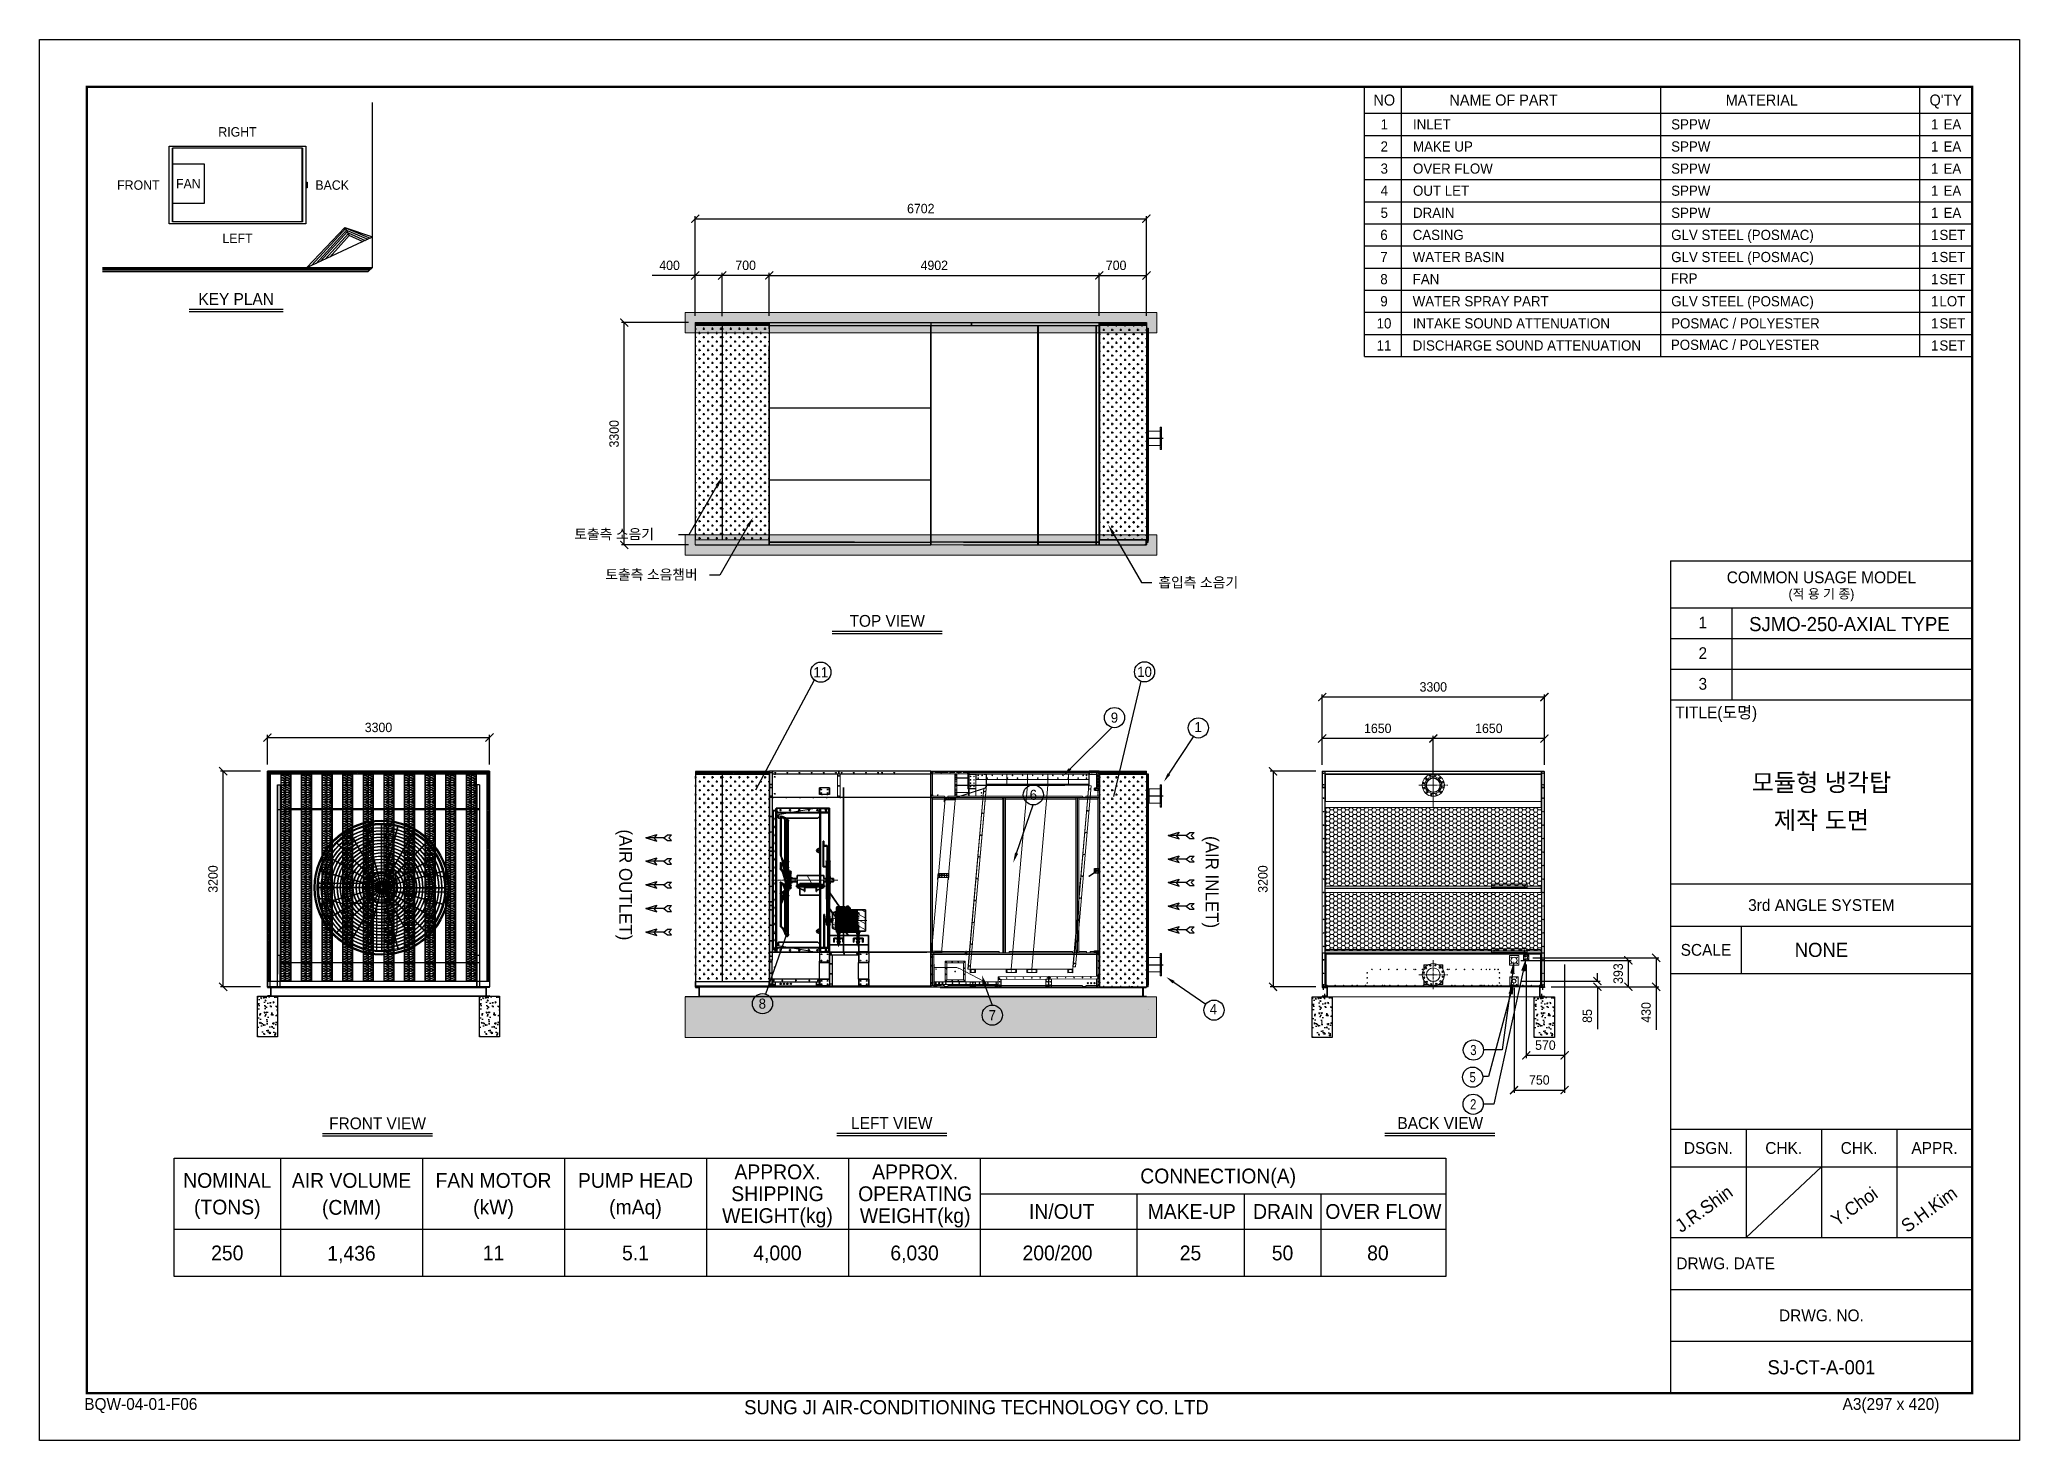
# Model space of a CAD drawing. Header units: millimetres. Extents: x 2280 to 31687, y 1787 to 22582.
import ezdxf
from ezdxf import colors
from ezdxf.entities.mleader import LeaderData, LeaderLine
from ezdxf.enums import TextEntityAlignment as Align
from ezdxf.math import Vec2, Vec3

# ---------------------------------------------------------------- set-up
doc = ezdxf.new("R2010")
doc.units = ezdxf.units.MM
for name, pattern in [('CENTER', [2, 1.25, -0.25, 0.25, -0.25]), ('CENTERX2', [4, 2.5, -0.5, 0.5, -0.5]), ('DASHDOT', [18.5, 12, -3, 0.5, -3]), ('DASHED', [15, 12, -3]), ('HIDDEN', [0.375, 0.25, -0.125])]:
    doc.linetypes.add(name, pattern=pattern)
for name, color, linetype in [('center', 1, 'CENTER'), ('LINE', 7, 'Continuous'), ('SMS', 220, 'Continuous'), ('냉각탑', 4, 'Continuous'), ('냉각탑_box', 1, 'Continuous'), ('냉각탑_dim', 1, 'Continuous'), ('냉각탑_form', 1, 'Continuous'), ('냉각탑_text', 3, 'Continuous'), ('냉각탑_찬넬방진', 1, 'Continuous'), ('숨은선', 5, 'HIDDEN')]:
    doc.layers.add(name, color=color, linetype=linetype)
doc.styles.add('HY울릉도L', font='')
doc.styles.get("Standard").update_dxf_attribs({"font": 'arial.ttf'})
doc.styles.add('돋움', font='Dotum.ttf')
doc.styles.get('HY울릉도L').set_extended_font_data('HY울릉도L')
doc.dimstyles.new('성지DIM', dxfattribs={"dimtxt": 3.5, "dimasz": 3, "dimexe": 1, "dimexo": 2.5, "dimgap": 2, "dimtad": 1, "dimdec": 0, "dimzin": 3, "dimdsep": 46, "dimtxsty": 'HY울릉도L', "dimblk": 'ARCHTICK', "dimcen": -2, "dimclrd": 256, "dimclre": 256, "dimclrt": 7, "dimadec": 0, "dimazin": 0, "dimtfac": 1, "dimtdec": 0, "dimtofl": 0, "dimtmove": 0, "dimatfit": 3, "dimfxl": 1, "dimtolj": 1, "dimtzin": 0, "dimlwe": -1, "dimarcsym": 0})
pattern_1 = [(0, (-388368.743, -78041.762), (57.15, 32.9955677), [38.1, -76.2]), (120, (-388368.743, -78041.762), (-57.15, 32.995568), [38.1, -76.2]), (60, (-388368.743, -78041.762), (1e-07, 65.9911357), [-76.2, 38.1])]

msp = doc.modelspace()

# ---------------------------------------------------------------- texts
at = {"layer": '냉각탑_text', "style": '돋움'}
for s, height, p in [('NO', 164.11, (22252.9, 21684.5)), ('NAME OF PART', 164.106, (24025.2, 21684.5)), ('MATERIAL', 164.11, (27860.3, 21684.5)), ("Q'TY", 164.11, (30592.7, 21684.5)), ('RIGHT', 140, (5219.3, 21211.9)), ('1', 151, (22252.9, 21323.5)), ('1', 151, (30428.6, 21323.5)), ('EA', 150.98, (30691.1, 21323.5)), ('2', 151, (22252.9, 20995.3)), ('1', 151, (30428.6, 20995.3)), ('EA', 150.98, (30691.1, 20995.3)), ('3', 151, (22252.9, 20667)), ('1', 151, (30428.6, 20667)), ('EA', 150.98, (30691.1, 20667)), ('FRONT', 140, (3746.6, 20422.2)), ('FAN', 140, (4489.1, 20443.6)), ('BACK', 140, (6624.8, 20422.2)), ('4', 151, (22252.9, 20338.8)), ('1', 151, (30428.6, 20338.8)), ('EA', 150.98, (30691.1, 20338.8)), ('5', 151, (22252.9, 20010.6)), ('1', 151, (30428.6, 20010.6)), ('EA', 150.98, (30691.1, 20010.6)), ('LEFT', 140, (5219.3, 19633.1)), ('6', 151, (22248.6, 19682.4)), ('1', 151, (30428.6, 19682.4)), ('SET', 150.98, (30691.1, 19682.4)), ('7', 151, (22248.6, 19354.2)), ('1', 151, (30428.6, 19354.2)), ('SET', 150.98, (30691.1, 19354.2)), ('8', 151, (22248.6, 19026)), ('1', 151, (30428.6, 19026)), ('SET', 150.98, (30691.1, 19026)), ('KEY PLAN', 175, (5198.7, 18731.4)), ('9', 151, (22248.6, 18697.8)), ('1', 151, (30428.6, 18697.8)), ('LOT', 150.98, (30691.1, 18697.8)), ('10', 150.98, (22248.6, 18369.6)), ('1', 151, (30428.6, 18369.6)), ('SET', 150.98, (30691.1, 18369.6)), ('11', 150.98, (22248.6, 18041.3)), ('1', 151, (30428.6, 18041.3)), ('SET', 150.98, (30691.1, 18041.3)), ('TOP VIEW', 175, (14869.7, 13952.5)), ('SJMO-250-AXIAL TYPE', 210.051, (29161.6, 13904.8)), ('11', 150, (13883.7, 13190.4)), ('10', 150, (18692.2, 13196.2)), ('9', 150, (18244.8, 12516.3)), ('1', 150, (19488.2, 12376.2)), ('모듈형 냉각탑', 262.5, (28746, 11553.5)), ('제작 도면', 262.5, (28746, 10993.5)), ('NONE', 210.05, (28746, 9068.3)), ('8', 150, (13014.8, 8270)), ('7', 150, (16430.5, 8099.1)), ('FRONT VIEW', 175, (7299.4, 6493.2)), ('LEFT VIEW', 175, (14937.5, 6497.4)), ('BACK VIEW', 175, (23084.4, 6497.4)), ('APPROX.', 219.67, (13239.3, 5773.2)), ('APPROX.', 219.67, (15284.9, 5773.2)), ('NOMINAL', 219.67, (5067.4, 5645.7)), ('AIR VOLUME', 219.67, (6912.7, 5645.7)), ('FAN MOTOR', 219.67, (9021.6, 5645.7)), ('PUMP HEAD', 219.67, (11130.4, 5645.7)), ('CONNECTION(A)', 219.674, (19785.6, 5711.6)), ('(TONS)', 219.67, (5067.4, 5250.3)), ('(CMM)', 219.67, (6912.2, 5245.6)), ('(kW)', 219.67, (9021.6, 5250.3)), ('(mAq)', 219.67, (11130.4, 5250.3)), ('SHIPPING', 219.67, (13239.3, 5448)), ('OPERATING', 219.67, (15284.9, 5448)), ('IN/OUT', 219.67, (17462.2, 5184.4)), ('MAKE-UP', 219.67, (19392.7, 5184.4)), ('DRAIN', 219.67, (20750.8, 5184.4)), ('OVER FLOW', 219.67, (22239.4, 5184.4)), ('WEIGHT(kg)', 219.67, (13239.3, 5122.9)), ('WEIGHT(kg)', 219.67, (15284.9, 5122.9)), ('250', 219.67, (5067.4, 4569.3)), ('1,436', 219.67, (6912.2, 4564.6)), ('11', 219.67, (9021.6, 4569.3)), ('5.1', 219.67, (11130.4, 4569.3)), ('4,000', 219.67, (13239.3, 4569.3)), ('6,030', 219.67, (15275.8, 4569.3)), ('200/200', 219.67, (17398.9, 4569.3)), ('25', 219.67, (19374.6, 4569.3)), ('50', 219.67, (20741.8, 4569.3)), ('80', 219.67, (22158.1, 4569.3)), ('SJ-CT-A-001', 210.051, (28746, 2871.8))]:
    msp.add_text(s, height=height, dxfattribs=at).set_placement(p, align=Align.MIDDLE_CENTER)
for s, height, p in [('INLET ', 150.98, (22679.6, 21323.5)), ('SPPW', 150.98, (26514.6, 21323.5)), ('MAKE UP', 150.98, (22679.6, 20995.3)), ('SPPW', 150.98, (26514.6, 20995.3)), ('OVER FLOW', 150.98, (22679.6, 20667)), ('SPPW', 150.98, (26514.6, 20667)), ('OUT LET ', 150.98, (22679.6, 20338.8)), ('SPPW', 150.98, (26514.6, 20338.8)), ('DRAIN', 150.98, (22679.6, 20010.6)), ('SPPW', 150.98, (26514.6, 20010.6)), ('CASING', 150.98, (22675.2, 19682.4)), ('GLV STEEL (POSMAC)', 150.977, (26514.6, 19682.4)), ('WATER BASIN', 150.977, (22675.2, 19354.2)), ('GLV STEEL (POSMAC)', 150.977, (26514.6, 19354.2)), ('FAN', 150.98, (22675.2, 19026)), ('FRP', 150.98, (26510.3, 19036.1)), ('WATER SPRAY PART', 150.977, (22675.2, 18697.8)), ('GLV STEEL (POSMAC)', 150.977, (26514.6, 18697.8)), ('INTAKE SOUND ATTENUATION', 150.977, (22675.2, 18369.6)), ('POSMAC / POLYESTER', 150.977, (26514.6, 18369.6)), ('DISCHARGE SOUND ATTENUATION', 150.977, (22675.2, 18041.3)), ('POSMAC / POLYESTER', 150.977, (26510.3, 18051.4)), ('토출측 소음기', 150, (10221.3, 15240.4)), ('토출측 소음챔버', 150, (10681.9, 14640.5)), ('흡입측 소음기', 150, (18897.8, 14524.1))]:
    msp.add_text(s, height=height, dxfattribs=at).set_placement(p, align=Align.MIDDLE_LEFT)
for s, height, rotation, p in [('(AIR OUTLET)', 192, 270, (10984.4, 10032.9)), ('(AIR INLET)', 192, 270, (19694.8, 10074.7)), ('4', 150, 0.89718, (19714.7, 8187.1))]:
    msp.add_text(s, height=height, rotation=rotation, dxfattribs=at).set_placement(p, align=Align.MIDDLE_CENTER)
at = {"layer": '냉각탑_text', "width": 0.8}
for s, p in [('3', (23576.4, 7581.5)), ('5', (23565.3, 7178.7)), ('2', (23573.7, 6776.5))]:
    msp.add_text(s, height=150, dxfattribs=at).set_placement(p, align=Align.MIDDLE_CENTER)
at = {"layer": '냉각탑_text', "style": '돋움'}
for s, p in [('J.R.Shin', (26663.8, 4861.4)), ('Y.Choi', (28979.1, 4954.8)), ('S.H.Kim', (30020.3, 4861.4))]:
    msp.add_text(s, height=196.05, rotation=35.81856, dxfattribs=at).set_placement(p)

# ---------------------------------------------------------------- blocks, each defined once
blk = doc.blocks.new('냉각탑form')
at = {"layer": 'Defpoints'}
blk.add_lwpolyline([(0, 297.07), (420.1, 297.07), (420.1, 0), (0, 0)], close=True, dxfattribs=at)
at = {"layer": '냉각탑_form'}
for p, q in [((346.08, 186.55), (346.08, 10)), ((346.08, 186.55), (410.1, 186.55)), ((346.08, 186.55), (410.1, 186.55)), ((346.08, 176.54), (410.1, 176.54)), ((359.09, 176.54), (359.09, 157.04)), ((346.08, 170.04), (410.1, 170.04)), ((346.08, 163.54), (410.1, 163.54)), ((346.08, 157.04), (410.1, 157.04)), ((346.08, 157.04), (410.1, 157.04)), ((346.08, 118.03), (410.1, 118.03)), ((346.08, 109.03), (410.1, 109.03)), ((361.09, 109.03), (361.09, 99.02)), ((346.08, 99.02), (410.1, 99.02)), ((346.08, 66.02), (410.1, 66.02)), ((362.09, 66.02), (362.09, 43.01)), ((378.09, 66.02), (378.09, 43.01)), ((394.1, 66.02), (394.1, 43.01)), ((346.08, 58.01), (410.1, 58.01)), ((378.09, 58.01), (362.09, 43.01)), ((346.08, 43.01), (410.1, 43.01)), ((346.08, 32.01), (410.1, 32.01)), ((346.08, 21.01), (410.1, 21.01))]:
    blk.add_line(p, q, dxfattribs=at)
at = {"layer": '냉각탑_form', "const_width": 0.5}
blk.add_lwpolyline([(10, 287.07), (10, 10), (410.1, 10), (410.1, 287.07)], close=True, dxfattribs=at)
at = {"layer": '냉각탑_form', "style": '돋움'}
for s, height, p in [('COMMON USAGE MODEL', 2.5006, (378.09, 183.04)), ('(적 용 기 종)', 2, (378.09, 179.54)), ('3rd ANGLE SYSTEM', 2.5006, (378.09, 113.53)), ('SCALE', 2.501, (353.59, 104.03)), ('DSGN.', 2.501, (354.09, 62.02)), ('CHK.', 2.501, (370.09, 62.02)), ('CHK.', 2.501, (386.09, 62.02)), ('APPR.', 2.501, (402.1, 62.02)), ('DRWG. NO.', 2.501, (378.09, 26.51))]:
    blk.add_text(s, height=height, dxfattribs=at).set_placement(p, align=Align.MIDDLE_CENTER)
for s, height, p in [('1', 2.5, (352.02, 172.2)), ('2', 2.5, (352.02, 165.7)), ('3', 2.5, (352.02, 159.2)), ('TITLE(도명)', 2.501, (347.09, 153.14)), ('DRWG. DATE', 2.501, (347.32, 36.29)), ('BQW-04-01-F06', 2.5006, (9.48, 6.47)), ('SUNG JI AIR-CONDITIONING TECHNOLOGY CO. LTD', 3.0007, (149.5, 5.53)), ('A3(297 x 420)', 2.5006, (382.58, 6.47))]:
    blk.add_text(s, height=height, dxfattribs=at).set_placement(p)
blk = doc.blocks.new('_ArchTick')
at = {"color": 0, "linetype": 'ByBlock', "const_width": 0.15}
blk.add_lwpolyline([(-0.5, -0.5), (0.5, 0.5)], dxfattribs=at)
blk = doc.blocks.new('*D371')
at = {"layer": 'Defpoints', "color": 0, "transparency": 16777216}
for p in [(8963, 12220), (5663, 11720), (8963, 11720)]:
    blk.add_point(p, dxfattribs=at)
at = {"layer": '냉각탑_dim', "transparency": 16777216}
for p, q in [((5663, 11820), (5663, 12260)), ((8963, 11820), (8963, 12260))]:
    blk.add_line(p, q, dxfattribs=at)
at = {"layer": '냉각탑_dim', "lineweight": -2, "transparency": 16777216}
blk.add_line((5663, 12220), (8963, 12220), dxfattribs=at)
at = {"layer": '냉각탑_dim', "lineweight": -2, "transparency": 16777216, "xscale": 120, "yscale": 120, "zscale": 120, "rotation": 180}
blk.add_blockref('_ArchTick', (5663, 12220), dxfattribs=at)
at = {"layer": '냉각탑_dim', "lineweight": -2, "transparency": 16777216, "xscale": 120, "yscale": 120, "zscale": 120}
blk.add_blockref('_ArchTick', (8963, 12220), dxfattribs=at)
at = {"layer": '냉각탑_dim', "color": 7, "transparency": 16777216, "insert": (7313, 12370), "char_height": 140, "attachment_point": 5, "style": 'HY울릉도L'}
blk.add_mtext('\\A1;3300', dxfattribs=at)
blk = doc.blocks.new('*D372')
at = {"layer": 'Defpoints', "color": 0, "transparency": 16777216}
for p in [(5006, 11720), (5663, 11720), (5663, 8520)]:
    blk.add_point(p, dxfattribs=at)
at = {"layer": '냉각탑_dim', "transparency": 16777216}
for p, q in [((5563, 11720), (4966, 11720)), ((5563, 8520), (4966, 8520))]:
    blk.add_line(p, q, dxfattribs=at)
at = {"layer": '냉각탑_dim', "lineweight": -2, "transparency": 16777216}
blk.add_line((5006, 8520), (5006, 11720), dxfattribs=at)
at = {"layer": '냉각탑_dim', "lineweight": -2, "transparency": 16777216, "xscale": 120, "yscale": 120, "zscale": 120}
for p, rotation in [((5006, 11720), 90), ((5006, 8520), 270)]:
    blk.add_blockref('_ArchTick', p, dxfattribs=dict(at, rotation=rotation))
at = {"layer": '냉각탑_dim', "color": 7, "transparency": 16777216, "insert": (4856, 10120), "char_height": 140, "attachment_point": 5, "rotation": 90, "style": 'HY울릉도L'}
blk.add_mtext('\\A1;3200', dxfattribs=at)
blk = doc.blocks.new('*D373')
at = {"layer": 'Defpoints', "color": 0, "transparency": 16777216}
for p in [(18020, 19080), (13118, 18380), (18020, 18380)]:
    blk.add_point(p, dxfattribs=at)
at = {"layer": '냉각탑_dim', "transparency": 16777216}
for p, q in [((13118, 18480), (13118, 19120)), ((18020, 18480), (18020, 19120))]:
    blk.add_line(p, q, dxfattribs=at)
at = {"layer": '냉각탑_dim', "lineweight": -2, "transparency": 16777216}
blk.add_line((13118, 19080), (18020, 19080), dxfattribs=at)
at = {"layer": '냉각탑_dim', "lineweight": -2, "transparency": 16777216, "xscale": 120, "yscale": 120, "zscale": 120, "rotation": 180}
blk.add_blockref('_ArchTick', (13118, 19080), dxfattribs=at)
at = {"layer": '냉각탑_dim', "lineweight": -2, "transparency": 16777216, "xscale": 120, "yscale": 120, "zscale": 120}
blk.add_blockref('_ArchTick', (18020, 19080), dxfattribs=at)
at = {"layer": '냉각탑_dim', "color": 7, "transparency": 16777216, "insert": (15569, 19230), "char_height": 140, "attachment_point": 5, "style": 'HY울릉도L'}
blk.add_mtext('\\A1;4902', dxfattribs=at)
blk = doc.blocks.new('화살표 IN OUT')
at = {"layer": '냉각탑_dim'}
for p, q in [((-323, 43), (-384, 43)), ((-343, 0), (-384, 43)), ((-384, -43), (-343, 0)), ((-266, 0), (-323, 43)), ((-266, 0), (-323, -43)), ((-266, 0), (0, 0)), ((-163, 50), (-122, 0)), ((0, 0), (-163, 50)), ((-163, -50), (-122, 0)), ((0, 0), (-163, -50)), ((-323, -43), (-384, -43))]:
    blk.add_line(p, q, dxfattribs=at)
blk = doc.blocks.new('*D376')
at = {"layer": 'Defpoints', "color": 0, "transparency": 16777216}
for p in [(18720, 19080), (18020, 18380), (18720, 18380)]:
    blk.add_point(p, dxfattribs=at)
at = {"layer": '냉각탑_dim', "transparency": 16777216}
for p, q in [((18020, 18480), (18020, 19120)), ((18720, 18480), (18720, 19120))]:
    blk.add_line(p, q, dxfattribs=at)
at = {"layer": '냉각탑_dim', "lineweight": -2, "transparency": 16777216}
blk.add_line((18020, 19080), (18720, 19080), dxfattribs=at)
at = {"layer": '냉각탑_dim', "lineweight": -2, "transparency": 16777216, "xscale": 120, "yscale": 120, "zscale": 120, "rotation": 180}
blk.add_blockref('_ArchTick', (18020, 19080), dxfattribs=at)
at = {"layer": '냉각탑_dim', "lineweight": -2, "transparency": 16777216, "xscale": 120, "yscale": 120, "zscale": 120}
blk.add_blockref('_ArchTick', (18720, 19080), dxfattribs=at)
at = {"layer": '냉각탑_dim', "color": 7, "transparency": 16777216, "insert": (18270, 19230), "char_height": 140, "attachment_point": 5, "style": 'HY울릉도L'}
blk.add_mtext('\\A1;700', dxfattribs=at)
blk = doc.blocks.new('*D374')
at = {"layer": 'Defpoints', "color": 0, "transparency": 16777216}
for p in [(12417, 19080), (12417, 18378), (13118, 18380)]:
    blk.add_point(p, dxfattribs=at)
at = {"layer": '냉각탑_dim', "transparency": 16777216}
for p, q in [((12417, 18478), (12417, 19120)), ((13118, 18480), (13118, 19120))]:
    blk.add_line(p, q, dxfattribs=at)
at = {"layer": '냉각탑_dim', "lineweight": -2, "transparency": 16777216}
blk.add_line((13118, 19080), (12417, 19080), dxfattribs=at)
at = {"layer": '냉각탑_dim', "lineweight": -2, "transparency": 16777216, "xscale": 120, "yscale": 120, "zscale": 120, "rotation": 180}
blk.add_blockref('_ArchTick', (12417, 19080), dxfattribs=at)
at = {"layer": '냉각탑_dim', "lineweight": -2, "transparency": 16777216, "xscale": 120, "yscale": 120, "zscale": 120}
blk.add_blockref('_ArchTick', (13118, 19080), dxfattribs=at)
at = {"layer": '냉각탑_dim', "color": 7, "transparency": 16777216, "insert": (12767, 19230), "char_height": 140, "attachment_point": 5, "style": 'HY울릉도L'}
blk.add_mtext('\\A1;700', dxfattribs=at)
blk = doc.blocks.new('*D375')
at = {"layer": 'Defpoints', "color": 0, "transparency": 16777216}
for p in [(12017, 19080), (12017, 18380), (12417, 18378)]:
    blk.add_point(p, dxfattribs=at)
at = {"layer": '냉각탑_dim', "transparency": 16777216}
for p, q in [((12017, 18480), (12017, 19120)), ((12417, 18478), (12417, 19120))]:
    blk.add_line(p, q, dxfattribs=at)
at = {"layer": '냉각탑_dim', "lineweight": -2, "transparency": 16777216}
for p, q in [((12017, 19080), (11377, 19080)), ((12417, 19080), (12017, 19080))]:
    blk.add_line(p, q, dxfattribs=at)
at = {"layer": '냉각탑_dim', "lineweight": -2, "transparency": 16777216, "xscale": 120, "yscale": 120, "zscale": 120, "rotation": 180}
blk.add_blockref('_ArchTick', (12017, 19080), dxfattribs=at)
at = {"layer": '냉각탑_dim', "lineweight": -2, "transparency": 16777216, "xscale": 120, "yscale": 120, "zscale": 120}
blk.add_blockref('_ArchTick', (12417, 19080), dxfattribs=at)
at = {"layer": '냉각탑_dim', "color": 7, "transparency": 16777216, "insert": (11637, 19230), "char_height": 140, "attachment_point": 5, "style": 'HY울릉도L'}
blk.add_mtext('\\A1;400', dxfattribs=at)
blk = doc.blocks.new('*D380')
at = {"layer": 'Defpoints', "color": 0, "transparency": 16777216}
for p in [(18720, 19923), (12017, 18380), (18720, 18380)]:
    blk.add_point(p, dxfattribs=at)
at = {"layer": '냉각탑_dim', "transparency": 16777216}
for p, q in [((12017, 18480), (12017, 19963)), ((18720, 18480), (18720, 19963))]:
    blk.add_line(p, q, dxfattribs=at)
at = {"layer": '냉각탑_dim', "lineweight": -2, "transparency": 16777216}
blk.add_line((12017, 19923), (18720, 19923), dxfattribs=at)
at = {"layer": '냉각탑_dim', "lineweight": -2, "transparency": 16777216, "xscale": 120, "yscale": 120, "zscale": 120, "rotation": 180}
blk.add_blockref('_ArchTick', (12017, 19923), dxfattribs=at)
at = {"layer": '냉각탑_dim', "lineweight": -2, "transparency": 16777216, "xscale": 120, "yscale": 120, "zscale": 120}
blk.add_blockref('_ArchTick', (18720, 19923), dxfattribs=at)
at = {"layer": '냉각탑_dim', "color": 7, "transparency": 16777216, "insert": (15368, 20073), "char_height": 140, "attachment_point": 5, "style": 'HY울릉도L'}
blk.add_mtext('\\A1;6702', dxfattribs=at)
blk = doc.blocks.new('*D364')
at = {"layer": 'Defpoints', "color": 0, "transparency": 16777216}
for p in [(21331, 12206), (21331, 11716), (22981, 11513)]:
    blk.add_point(p, dxfattribs=at)
at = {"layer": '냉각탑_dim', "transparency": 16777216}
for p, q in [((21331, 11816), (21331, 12246)), ((22981, 11613), (22981, 12246))]:
    blk.add_line(p, q, dxfattribs=at)
at = {"layer": '냉각탑_dim', "lineweight": -2, "transparency": 16777216}
blk.add_line((22981, 12206), (21331, 12206), dxfattribs=at)
at = {"layer": '냉각탑_dim', "lineweight": -2, "transparency": 16777216, "xscale": 120, "yscale": 120, "zscale": 120, "rotation": 180}
blk.add_blockref('_ArchTick', (21331, 12206), dxfattribs=at)
at = {"layer": '냉각탑_dim', "lineweight": -2, "transparency": 16777216, "xscale": 120, "yscale": 120, "zscale": 120}
blk.add_blockref('_ArchTick', (22981, 12206), dxfattribs=at)
at = {"layer": '냉각탑_dim', "color": 7, "transparency": 16777216, "insert": (22156, 12356), "char_height": 140, "attachment_point": 5, "style": 'HY울릉도L'}
blk.add_mtext('\\A1;1650', dxfattribs=at)
blk = doc.blocks.new('*D365')
at = {"layer": 'Defpoints', "color": 0, "transparency": 16777216}
for p in [(22981, 12206), (22981, 11513), (24631, 11717)]:
    blk.add_point(p, dxfattribs=at)
at = {"layer": '냉각탑_dim', "transparency": 16777216}
for p, q in [((22981, 11613), (22981, 12246)), ((24631, 11817), (24631, 12246))]:
    blk.add_line(p, q, dxfattribs=at)
at = {"layer": '냉각탑_dim', "lineweight": -2, "transparency": 16777216}
blk.add_line((24631, 12206), (22981, 12206), dxfattribs=at)
at = {"layer": '냉각탑_dim', "lineweight": -2, "transparency": 16777216, "xscale": 120, "yscale": 120, "zscale": 120, "rotation": 180}
blk.add_blockref('_ArchTick', (22981, 12206), dxfattribs=at)
at = {"layer": '냉각탑_dim', "lineweight": -2, "transparency": 16777216, "xscale": 120, "yscale": 120, "zscale": 120}
blk.add_blockref('_ArchTick', (24631, 12206), dxfattribs=at)
at = {"layer": '냉각탑_dim', "color": 7, "transparency": 16777216, "insert": (23806, 12356), "char_height": 140, "attachment_point": 5, "style": 'HY울릉도L'}
blk.add_mtext('\\A1;1650', dxfattribs=at)
blk = doc.blocks.new('*D378')
at = {"layer": 'Defpoints', "color": 0, "transparency": 16777216}
for p in [(21331, 12821), (21331, 11716), (24631, 11716)]:
    blk.add_point(p, dxfattribs=at)
at = {"layer": '냉각탑_dim', "transparency": 16777216}
for p, q in [((21331, 11816), (21331, 12861)), ((24631, 11816), (24631, 12861))]:
    blk.add_line(p, q, dxfattribs=at)
at = {"layer": '냉각탑_dim', "lineweight": -2, "transparency": 16777216}
blk.add_line((24631, 12821), (21331, 12821), dxfattribs=at)
at = {"layer": '냉각탑_dim', "lineweight": -2, "transparency": 16777216, "xscale": 120, "yscale": 120, "zscale": 120, "rotation": 180}
blk.add_blockref('_ArchTick', (21331, 12821), dxfattribs=at)
at = {"layer": '냉각탑_dim', "lineweight": -2, "transparency": 16777216, "xscale": 120, "yscale": 120, "zscale": 120}
blk.add_blockref('_ArchTick', (24631, 12821), dxfattribs=at)
at = {"layer": '냉각탑_dim', "color": 7, "transparency": 16777216, "insert": (22981, 12971), "char_height": 140, "attachment_point": 5, "style": 'HY울릉도L'}
blk.add_mtext('\\A1;3300', dxfattribs=at)
blk = doc.blocks.new('*D379')
at = {"layer": 'Defpoints', "color": 0, "transparency": 16777216}
for p in [(21334, 11720), (20600, 8520), (21334, 8520)]:
    blk.add_point(p, dxfattribs=at)
at = {"layer": '냉각탑_dim', "transparency": 16777216}
for p, q in [((21234, 11720), (20560, 11720)), ((21234, 8520), (20560, 8520))]:
    blk.add_line(p, q, dxfattribs=at)
at = {"layer": '냉각탑_dim', "lineweight": -2, "transparency": 16777216}
blk.add_line((20600, 11720), (20600, 8520), dxfattribs=at)
at = {"layer": '냉각탑_dim', "lineweight": -2, "transparency": 16777216, "xscale": 120, "yscale": 120, "zscale": 120}
for p, rotation in [((20600, 11720), 90), ((20600, 8520), 270)]:
    blk.add_blockref('_ArchTick', p, dxfattribs=dict(at, rotation=rotation))
at = {"layer": '냉각탑_dim', "color": 7, "transparency": 16777216, "insert": (20450, 10120), "char_height": 140, "attachment_point": 5, "rotation": 90, "style": 'HY울릉도L'}
blk.add_mtext('\\A1;3200', dxfattribs=at)
blk = doc.blocks.new('*D366')
at = {"layer": 'Defpoints', "color": 0, "transparency": 16777216}
for p in [(24180, 8605), (24631, 8520), (25419, 8520)]:
    blk.add_point(p, dxfattribs=at)
at = {"layer": '냉각탑_dim', "transparency": 16777216}
for p, q in [((24280, 8605), (25459, 8605)), ((24731, 8520), (25459, 8520))]:
    blk.add_line(p, q, dxfattribs=at)
at = {"layer": '냉각탑_dim', "lineweight": -2, "transparency": 16777216}
for p, q in [((25419, 8605), (25419, 8725)), ((25419, 8520), (25419, 7893))]:
    blk.add_line(p, q, dxfattribs=at)
at = {"layer": '냉각탑_dim', "lineweight": -2, "transparency": 16777216, "xscale": 120, "yscale": 120, "zscale": 120}
for p, rotation in [((25419, 8605), 270), ((25419, 8520), 90)]:
    blk.add_blockref('_ArchTick', p, dxfattribs=dict(at, rotation=rotation))
at = {"layer": '냉각탑_dim', "color": 7, "transparency": 16777216, "insert": (25269, 8087), "char_height": 140, "attachment_point": 5, "rotation": 90, "style": 'HY울릉도L'}
blk.add_mtext('\\A1;85', dxfattribs=at)
blk = doc.blocks.new('*D367')
at = {"layer": 'Defpoints', "color": 0, "transparency": 16777216}
for p in [(24181, 8913), (25878, 8913), (24631, 8520)]:
    blk.add_point(p, dxfattribs=at)
at = {"layer": '냉각탑_dim', "transparency": 16777216}
for p, q in [((24281, 8913), (25918, 8913)), ((24731, 8520), (25918, 8520))]:
    blk.add_line(p, q, dxfattribs=at)
at = {"layer": '냉각탑_dim', "lineweight": -2, "transparency": 16777216}
blk.add_line((25878, 8520), (25878, 8913), dxfattribs=at)
at = {"layer": '냉각탑_dim', "lineweight": -2, "transparency": 16777216, "xscale": 120, "yscale": 120, "zscale": 120}
for p, rotation in [((25878, 8913), 90), ((25878, 8520), 270)]:
    blk.add_blockref('_ArchTick', p, dxfattribs=dict(at, rotation=rotation))
at = {"layer": '냉각탑_dim', "color": 7, "transparency": 16777216, "insert": (25728, 8716), "char_height": 140, "attachment_point": 5, "rotation": 90, "style": 'HY울릉도L'}
blk.add_mtext('\\A1;393', dxfattribs=at)
blk = doc.blocks.new('*D368')
at = {"layer": 'Defpoints', "color": 0, "transparency": 16777216}
for p in [(24361, 8950), (24631, 8520), (26292, 8520)]:
    blk.add_point(p, dxfattribs=at)
at = {"layer": '냉각탑_dim', "transparency": 16777216}
for p, q in [((24461, 8950), (26332, 8950)), ((24731, 8520), (26332, 8520))]:
    blk.add_line(p, q, dxfattribs=at)
at = {"layer": '냉각탑_dim', "lineweight": -2, "transparency": 16777216}
for p, q in [((26292, 8950), (26292, 8520)), ((26292, 8520), (26292, 7880))]:
    blk.add_line(p, q, dxfattribs=at)
at = {"layer": '냉각탑_dim', "lineweight": -2, "transparency": 16777216, "xscale": 120, "yscale": 120, "zscale": 120}
for p, rotation in [((26292, 8950), 90), ((26292, 8520), 270)]:
    blk.add_blockref('_ArchTick', p, dxfattribs=dict(at, rotation=rotation))
at = {"layer": '냉각탑_dim', "color": 7, "transparency": 16777216, "insert": (26142, 8140), "char_height": 140, "attachment_point": 5, "rotation": 90, "style": 'HY울릉도L'}
blk.add_mtext('\\A1;430', dxfattribs=at)
blk = doc.blocks.new('*D369')
at = {"layer": 'Defpoints', "color": 0, "transparency": 16777216}
for p in [(24361, 8950), (24931, 8950), (24931, 7503)]:
    blk.add_point(p, dxfattribs=at)
at = {"layer": '냉각탑_dim', "transparency": 16777216}
for p, q in [((24361, 8850), (24361, 7463)), ((24931, 8850), (24931, 7463))]:
    blk.add_line(p, q, dxfattribs=at)
at = {"layer": '냉각탑_dim', "lineweight": -2, "transparency": 16777216}
blk.add_line((24361, 7503), (24931, 7503), dxfattribs=at)
at = {"layer": '냉각탑_dim', "lineweight": -2, "transparency": 16777216, "xscale": 120, "yscale": 120, "zscale": 120, "rotation": 180}
blk.add_blockref('_ArchTick', (24361, 7503), dxfattribs=at)
at = {"layer": '냉각탑_dim', "lineweight": -2, "transparency": 16777216, "xscale": 120, "yscale": 120, "zscale": 120}
blk.add_blockref('_ArchTick', (24931, 7503), dxfattribs=at)
at = {"layer": '냉각탑_dim', "color": 7, "transparency": 16777216, "insert": (24646, 7653), "char_height": 140, "attachment_point": 5, "style": 'HY울릉도L'}
blk.add_mtext('\\A1;570', dxfattribs=at)
blk = doc.blocks.new('*D370')
at = {"layer": 'Defpoints', "color": 0, "transparency": 16777216}
for p in [(24180, 8605), (24931, 8605), (24931, 6986)]:
    blk.add_point(p, dxfattribs=at)
at = {"layer": '냉각탑_dim', "transparency": 16777216}
for p, q in [((24180, 8505), (24180, 6946)), ((24931, 8505), (24931, 6946))]:
    blk.add_line(p, q, dxfattribs=at)
at = {"layer": '냉각탑_dim', "lineweight": -2, "transparency": 16777216}
blk.add_line((24180, 6986), (24931, 6986), dxfattribs=at)
at = {"layer": '냉각탑_dim', "lineweight": -2, "transparency": 16777216, "xscale": 120, "yscale": 120, "zscale": 120, "rotation": 180}
blk.add_blockref('_ArchTick', (24180, 6986), dxfattribs=at)
at = {"layer": '냉각탑_dim', "lineweight": -2, "transparency": 16777216, "xscale": 120, "yscale": 120, "zscale": 120}
blk.add_blockref('_ArchTick', (24931, 6986), dxfattribs=at)
at = {"layer": '냉각탑_dim', "color": 7, "transparency": 16777216, "insert": (24556, 7136), "char_height": 140, "attachment_point": 5, "style": 'HY울릉도L'}
blk.add_mtext('\\A1;750', dxfattribs=at)
blk = doc.blocks.new('*D377')
at = {"layer": 'Defpoints', "color": 0, "transparency": 16777216}
for p in [(10963, 18380), (12017, 18380), (12019, 15080)]:
    blk.add_point(p, dxfattribs=at)
at = {"layer": '냉각탑_dim', "transparency": 16777216}
for p, q in [((11917, 18380), (10923, 18380)), ((11919, 15080), (10923, 15080))]:
    blk.add_line(p, q, dxfattribs=at)
at = {"layer": '냉각탑_dim', "lineweight": -2, "transparency": 16777216}
blk.add_line((10963, 15080), (10963, 18380), dxfattribs=at)
at = {"layer": '냉각탑_dim', "lineweight": -2, "transparency": 16777216, "xscale": 120, "yscale": 120, "zscale": 120}
for p, rotation in [((10963, 18380), 90), ((10963, 15080), 270)]:
    blk.add_blockref('_ArchTick', p, dxfattribs=dict(at, rotation=rotation))
at = {"layer": '냉각탑_dim', "color": 7, "transparency": 16777216, "insert": (10813, 16730), "char_height": 140, "attachment_point": 5, "rotation": 90, "style": 'HY울릉도L'}
blk.add_mtext('\\A1;3300', dxfattribs=at)
blk = doc.blocks.new('A$C4226346C')
at = {"color": 7, "lineweight": 15}
for p, q in [((23, 330), (23, 165)), ((45, 330), (23, 330)), ((23, 321), (45, 321)), ((23, 302), (45, 302)), ((23, 302), (45, 302)), ((23, 298), (45, 298)), ((45, 330), (45, 165)), ((217, 313), (217, 165)), ((220, 313), (217, 313)), ((220, 313), (217, 313)), ((220, 307), (217, 307)), ((217, 297), (220, 297)), ((217, 297), (220, 297)), ((220, 313), (220, 165)), ((23, 279), (45, 279)), ((23, 279), (45, 279)), ((45, 274), (23, 274)), ((23, 249), (45, 249)), ((23, 249), (45, 249)), ((23, 226), (45, 226)), ((23, 226), (45, 226)), ((23, 176), (45, 176)), ((23, 176), (45, 176)), ((23, 165), (23, 0)), ((23, 153), (45, 153)), ((23, 153), (45, 153)), ((23, 104), (45, 104)), ((23, 104), (45, 104)), ((23, 81), (45, 81)), ((23, 81), (45, 81)), ((45, 56), (23, 56)), ((23, 51), (45, 51)), ((23, 51), (45, 51)), ((23, 31), (45, 31)), ((23, 28), (45, 28)), ((23, 28), (45, 28)), ((23, 8), (45, 8)), ((28, 273), (28, 165)), ((45, 273), (28, 273)), ((220, 271), (28, 271)), ((28, 165), (28, 57)), ((28, 165), (28, 59)), ((220, 59), (28, 59)), ((45, 57), (28, 57)), ((217, 273), (45, 273)), ((45, 165), (45, 0)), ((217, 57), (45, 57)), ((217, 288), (220, 288)), ((217, 288), (220, 288)), ((220, 273), (217, 273)), ((220, 273), (217, 273)), ((217, 263), (220, 263)), ((217, 263), (220, 263)), ((217, 254), (220, 254)), ((217, 254), (220, 254)), ((217, 204), (220, 204)), ((217, 204), (220, 204)), ((217, 195), (220, 195)), ((217, 195), (220, 195)), ((217, 17), (217, 165)), ((217, 135), (220, 135)), ((217, 135), (220, 135)), ((217, 126), (220, 126)), ((217, 126), (220, 126)), ((217, 76), (220, 76)), ((217, 76), (220, 76)), ((217, 67), (220, 67)), ((217, 67), (220, 67)), ((220, 57), (217, 57)), ((220, 57), (217, 57)), ((217, 42), (220, 42)), ((217, 42), (220, 42)), ((217, 33), (220, 33)), ((217, 33), (220, 33)), ((220, 23), (217, 23)), ((220, 17), (217, 17)), ((220, 17), (217, 17)), ((220, 165), (220, 273)), ((220, 17), (220, 165)), ((220, 57), (220, 165)), ((220, 59), (220, 165)), ((45, 0), (23, 0))]:
    blk.add_line(p, q, dxfattribs=at)
at = {"layer": 'center'}
blk.add_line((250, 165), (0, 165), dxfattribs=at)
blk = doc.blocks.new('A$C55E021B5')
at = {"color": 7, "lineweight": 35}
for p, q in [((580, 2140), (580, 1357)), ((720, 2074), (1370, 2074)), ((720, 2070), (720, 1141)), ((1370, 2070), (720, 2070)), ((728, 2140), (1362, 2140)), ((753, 2074), (1337, 2074)), ((1370, 2070), (1370, 210)), ((1370, 2070), (1370, 210)), ((1375, 39), (1375, 2102)), ((1375, 71), (1375, 2070)), ((1375, 2070), (1375, 210)), ((1415, 2102), (1415, 39)), ((753, 1990), (1222, 1990)), ((1190, 1949), (1190, 1350)), ((1306, 2014), (1306, 1445)), ((670, 1577), (670, 1269)), ((1070, 991), (650, 991)), ((1070, 970), (650, 970)), ((720, 937), (720, 71)), ((1190, 265), (1190, 907)), ((45, 314), (45, 629)), ((166, 629), (166, 314)), ((720, 846), (1020, 846)), ((1306, 386), (1306, 698)), ((473, 311), (123, 311)), ((473, 299), (123, 299)), ((166, 340), (472, 340)), ((166, 340), (472, 340)), ((166, 314), (472, 314)), ((580, 403), (580, 1)), ((600, 403), (600, 71)), ((654, 450), (654, 71)), ((660, 561), (660, 71)), ((580, 111), (0, 111)), ((1370, 71), (720, 71)), ((720, 67), (1370, 67)), ((728, 1), (1362, 1)), ((753, 151), (1337, 151)), ((753, 67), (1337, 67))]:
    blk.add_line(p, q, dxfattribs=at)
at = {"color": 7, "linetype": 'DASHED', "lineweight": 13, "ltscale": 0.008334}
for p, q in [((580, 2140), (585, 2140)), ((585, 2140), (580, 2140)), ((665, 1070), (660, 1070)), ((665, 1011), (660, 1011)), ((474, 604), (469, 604))]:
    blk.add_line(p, q, dxfattribs=at)
at = {"color": 7, "lineweight": 35, "ltscale": 0.008334}
for p, q in [((580, 2140), (585, 2140)), ((715, 2140), (720, 2140)), ((607, 1357), (607, 1352)), ((617, 1357), (617, 1352)), ((665, 1141), (660, 1141)), ((950, 901), (945, 901)), ((375, 151), (380, 151)), ((510, 151), (515, 151)), ((580, 1), (585, 1)), ((715, 1), (720, 1))]:
    blk.add_line(p, q, dxfattribs=at)
at = {"color": 7, "lineweight": 35, "ltscale": 0.116666}
for p, q in [((580, 2070), (580, 2140)), ((720, 2140), (720, 2070)), ((770, 901), (770, 970)), ((950, 970), (950, 901))]:
    blk.add_line(p, q, dxfattribs=at)
at = {"color": 7, "lineweight": 35, "ltscale": 0.008333}
for p, q in [((580, 2135), (580, 2140)), ((1375, 2130), (1370, 2130)), ((1375, 2070), (1370, 2070)), ((577, 1357), (577, 1352)), ((587, 1357), (587, 1352)), ((592, 1357), (592, 1352)), ((602, 1357), (602, 1352)), ((775, 901), (770, 901)), ((1060, 1141), (1055, 1141)), ((0, 1), (0, 6)), ((80, 151), (85, 151)), ((140, 1), (140, 6)), ((215, 151), (220, 151)), ((580, 1), (580, 6)), ((580, 1), (580, 6)), ((1370, 210), (1375, 210)), ((1370, 182), (1375, 182)), ((1375, 71), (1370, 71)), ((1375, 11), (1370, 11))]:
    blk.add_line(p, q, dxfattribs=at)
at = {"color": 7, "linetype": 'DASHED', "lineweight": 13, "ltscale": 0.008625}
for p, q in [((580, 2135), (585, 2135)), ((580, 6), (585, 6)), ((580, 6), (585, 6))]:
    blk.add_line(p, q, dxfattribs=at)
at = {"color": 7, "lineweight": 35, "ltscale": 0.233334}
for p, q in [((720, 2070), (580, 2070)), ((140, 111), (0, 111)), ((140, 6), (0, 6)), ((140, 1), (0, 1)), ((140, 1), (0, 1)), ((375, 211), (515, 211)), ((720, 71), (580, 71)), ((580, 1), (720, 1)), ((720, 1), (580, 1)), ((720, 1), (580, 1))]:
    blk.add_line(p, q, dxfattribs=at)
at = {"color": 7, "linetype": 'DASHED', "lineweight": 13}
for p, q in [((585, 2140), (585, 1)), ((587, 2140), (587, 1)), ((592, 2140), (592, 1)), ((708, 2140), (708, 1)), ((713, 2140), (713, 1)), ((715, 2140), (715, 1)), ((728, 1070), (728, 2074)), ((770, 2140), (1362, 2039)), ((1362, 2074), (1362, 67)), ((1370, 2074), (1370, 67)), ((1379, 2102), (1379, 1090)), ((720, 1070), (720, 1973)), ((720, 1968), (720, 173)), ((1191, 1949), (1191, 1198)), ((1192, 1954), (1192, 1203)), ((1192, 1954), (1192, 1203)), ((1192, 1953), (1192, 1201)), ((1193, 1954), (1193, 1202)), ((1193, 1953), (1193, 1202)), ((1196, 1963), (1196, 1211)), ((1199, 1964), (1199, 1212)), ((1201, 1965), (1201, 1213)), ((1201, 1964), (1201, 1212)), ((1201, 1964), (1201, 1212)), ((1201, 1964), (1201, 1212)), ((1205, 1973), (1205, 1221)), ((1205, 1972), (1205, 1220)), ((1206, 1971), (1206, 1219)), ((1207, 1971), (1207, 1219)), ((1207, 1970), (1207, 1218)), ((1207, 1970), (1207, 1219)), ((1208, 1929), (1208, 1180)), ((1215, 1980), (1215, 1229)), ((1216, 1981), (1216, 1230)), ((1216, 1980), (1216, 1229)), ((1217, 1981), (1217, 1230)), ((1217, 1980), (1217, 1229)), ((1226, 1948), (1226, 1197)), ((1226, 1947), (1226, 1196)), ((1226, 1947), (1226, 1196)), ((1227, 1947), (1227, 1196)), ((1228, 1948), (1228, 1197)), ((1230, 1960), (1230, 1208)), ((1230, 1960), (1230, 1208)), ((1230, 1959), (1230, 1207)), ((1233, 1958), (1233, 1206)), ((1233, 1957), (1233, 1205)), ((1234, 1957), (1234, 1205)), ((1236, 1966), (1236, 1214)), ((1236, 1966), (1236, 1214)), ((1236, 1966), (1236, 1214)), ((1236, 1965), (1236, 1213)), ((1238, 1966), (1238, 1214)), ((1241, 1967), (1241, 1215)), ((1246, 1976), (1246, 1286)), ((1246, 1975), (1246, 1223)), ((1246, 1975), (1246, 1224)), ((1246, 1975), (1246, 1223)), ((1247, 1976), (1247, 1290)), ((1293, 2011), (1293, 1414)), ((1293, 2011), (1293, 1414)), ((1293, 2011), (1293, 1413)), ((1306, 2014), (1306, 1444)), ((664, 1585), (664, 1277)), ((577, 968), (577, 1350)), ((580, 1357), (580, 403)), ((581, 1339), (581, 802)), ((584, 1339), (584, 802)), ((587, 968), (587, 1349)), ((592, 968), (592, 1350)), ((596, 1339), (596, 802)), ((599, 1339), (599, 802)), ((602, 968), (602, 1349)), ((607, 968), (607, 1350)), ((611, 1339), (611, 802)), ((614, 1339), (614, 802)), ((617, 968), (617, 1349)), ((136, 251), (580, 885)), ((720, 168), (720, 1070)), ((720, 1026), (1020, 1026)), ((720, 1023), (1020, 1023)), ((720, 1018), (1020, 1018)), ((728, 67), (728, 1070)), ((1191, 265), (1191, 924)), ((1192, 272), (1192, 931)), ((1192, 272), (1192, 931)), ((1192, 270), (1192, 929)), ((1193, 271), (1193, 930)), ((1193, 270), (1193, 929)), ((1196, 284), (1196, 943)), ((1199, 285), (1199, 945)), ((1201, 287), (1201, 946)), ((1201, 286), (1201, 945)), ((1201, 286), (1201, 945)), ((1201, 286), (1201, 945)), ((1205, 299), (1205, 958)), ((1205, 298), (1205, 957)), ((1206, 297), (1206, 956)), ((1207, 296), (1207, 955)), ((1207, 295), (1207, 955)), ((1207, 295), (1207, 954)), ((1208, 241), (1208, 897)), ((1215, 311), (1215, 969)), ((1216, 312), (1216, 971)), ((1216, 311), (1216, 970)), ((1217, 313), (1217, 971)), ((1217, 312), (1217, 970)), ((1226, 263), (1226, 922)), ((1226, 262), (1226, 921)), ((1226, 262), (1226, 920)), ((1227, 262), (1227, 920)), ((1228, 264), (1228, 922)), ((1230, 279), (1230, 938)), ((1230, 279), (1230, 938)), ((1230, 279), (1230, 938)), ((1233, 277), (1233, 936)), ((1233, 275), (1233, 934)), ((1234, 276), (1234, 935)), ((1236, 288), (1236, 948)), ((1236, 289), (1236, 948)), ((1236, 288), (1236, 948)), ((1236, 287), (1236, 946)), ((1238, 289), (1238, 948)), ((1241, 290), (1241, 949)), ((1246, 304), (1246, 963)), ((1246, 303), (1246, 962)), ((1246, 303), (1246, 962)), ((1246, 302), (1246, 961)), ((1247, 305), (1247, 963)), ((1293, 377), (1293, 1028)), ((1293, 377), (1293, 1028)), ((1293, 377), (1293, 1028)), ((1305, 386), (1305, 1036)), ((1379, 1050), (1379, 39)), ((138, 251), (580, 882)), ((166, 628), (472, 628)), ((166, 628), (472, 628)), ((166, 627), (472, 627)), ((166, 627), (472, 627)), ((166, 624), (472, 624)), ((166, 623), (472, 623)), ((166, 623), (472, 623)), ((166, 619), (472, 619)), ((166, 618), (472, 618)), ((166, 618), (472, 618)), ((166, 611), (472, 611)), ((166, 610), (472, 610)), ((166, 610), (472, 610)), ((174, 314), (427, 675)), ((292, 251), (580, 662)), ((294, 251), (580, 658)), ((720, 853), (1020, 853)), ((720, 849), (1020, 849)), ((166, 582), (472, 582)), ((166, 579), (472, 579)), ((472, 578), (166, 578)), ((166, 578), (472, 578)), ((166, 577), (472, 577)), ((166, 573), (472, 573)), ((472, 572), (166, 572)), ((166, 566), (472, 566)), ((166, 554), (472, 554)), ((166, 545), (472, 545)), ((166, 544), (472, 544)), ((166, 542), (472, 542)), ((166, 541), (472, 541)), ((166, 527), (472, 527)), ((166, 526), (472, 526)), ((166, 524), (472, 524)), ((166, 523), (472, 523)), ((166, 509), (472, 509)), ((166, 508), (472, 508)), ((166, 506), (472, 506)), ((166, 505), (472, 505)), ((166, 491), (472, 491)), ((166, 487), (472, 487)), ((166, 473), (472, 473)), ((166, 469), (472, 469)), ((166, 455), (472, 455)), ((166, 451), (472, 451)), ((166, 437), (472, 437)), ((166, 436), (472, 436)), ((166, 434), (472, 434)), ((166, 433), (472, 433)), ((166, 419), (472, 419)), ((166, 418), (472, 418)), ((166, 416), (472, 416)), ((166, 415), (472, 415)), ((166, 401), (472, 401)), ((166, 400), (472, 400)), ((166, 398), (472, 398)), ((166, 397), (472, 397)), ((166, 388), (472, 388)), ((472, 376), (166, 376)), ((166, 371), (472, 371)), ((166, 369), (472, 369)), ((472, 365), (166, 365)), ((166, 364), (472, 364)), ((166, 364), (472, 364)), ((166, 363), (472, 363)), ((166, 360), (472, 360)), ((166, 353), (472, 353)), ((166, 351), (472, 351)), ((166, 346), (472, 346)), ((166, 345), (472, 345)), ((166, 342), (472, 342)), ((166, 341), (472, 341)), ((166, 340), (472, 340)), ((166, 332), (472, 332)), ((166, 332), (472, 332)), ((166, 331), (472, 331)), ((166, 324), (472, 324)), ((166, 324), (472, 324)), ((166, 323), (472, 323)), ((166, 319), (472, 319)), ((166, 319), (472, 319)), ((166, 318), (472, 318)), ((166, 316), (472, 316)), ((166, 316), (472, 316)), ((166, 315), (472, 315)), ((166, 315), (472, 315)), ((335, 299), (531, 579)), ((580, 246), (0, 246)), ((580, 244), (0, 244)), ((580, 117), (0, 117)), ((580, 116), (0, 116)), ((770, 1), (1362, 102))]:
    blk.add_line(p, q, dxfattribs=at)
at = {"color": 7, "lineweight": 35, "ltscale": 0.216666}
for p, q in [((585, 2140), (715, 2140)), ((715, 2140), (585, 2140))]:
    blk.add_line(p, q, dxfattribs=at)
at = {"color": 7, "lineweight": 35, "ltscale": 0.095348}
for p, q in [((585, 2140), (587, 2083)), ((713, 2083), (715, 2140))]:
    blk.add_line(p, q, dxfattribs=at)
at = {"color": 7, "lineweight": 35, "ltscale": 0.216085}
for p, q in [((585, 2135), (715, 2135)), ((585, 6), (715, 6)), ((585, 6), (715, 6))]:
    blk.add_line(p, q, dxfattribs=at)
at = {"color": 7, "lineweight": 35, "ltscale": 0.193355}
for p, q in [((592, 2078), (708, 2078)), ((592, 63), (708, 63))]:
    blk.add_line(p, q, dxfattribs=at)
at = {"color": 7, "linetype": 'DASHED', "lineweight": 13, "ltscale": 0.008333}
for p, q in [((603, 2135), (603, 2140)), ((619, 2135), (619, 2140)), ((683, 2135), (683, 2140)), ((699, 2135), (699, 2140)), ((715, 2140), (720, 2140)), ((720, 2140), (715, 2140)), ((720, 2140), (720, 2135)), ((1375, 2106), (1370, 2106)), ((1375, 2087), (1370, 2087)), ((1375, 2036), (1370, 2036)), ((1375, 2017), (1370, 2017)), ((1375, 1901), (1370, 1901)), ((1375, 1882), (1370, 1882)), ((1375, 1710), (1370, 1710)), ((1375, 1691), (1370, 1691)), ((1375, 1476), (1370, 1476)), ((1375, 1457), (1370, 1457)), ((1375, 1215), (1370, 1215)), ((1375, 1196), (1370, 1196)), ((1060, 1070), (1055, 1070)), ((1060, 1011), (1055, 1011)), ((1375, 945), (1370, 945)), ((1375, 926), (1370, 926)), ((344, 604), (339, 604)), ((1375, 684), (1370, 684)), ((1375, 665), (1370, 665)), ((1375, 450), (1370, 450)), ((1375, 431), (1370, 431)), ((21, 1), (21, 6)), ((37, 1), (37, 6)), ((101, 1), (101, 6)), ((117, 1), (117, 6)), ((141, 206), (141, 211)), ((142, 211), (142, 206)), ((164, 211), (164, 206)), ((165, 206), (165, 211)), ((431, 206), (431, 211)), ((455, 206), (455, 211)), ((603, 1), (603, 6)), ((603, 1), (603, 6)), ((619, 1), (619, 6)), ((619, 1), (619, 6)), ((683, 1), (683, 6)), ((683, 1), (683, 6)), ((699, 1), (699, 6)), ((699, 1), (699, 6)), ((720, 6), (720, 1)), ((720, 6), (720, 1)), ((1375, 259), (1370, 259)), ((1375, 240), (1370, 240)), ((1375, 124), (1370, 124)), ((1375, 105), (1370, 105)), ((1375, 54), (1370, 54)), ((1375, 35), (1370, 35))]:
    blk.add_line(p, q, dxfattribs=at)
at = {"color": 7, "linetype": 'DASHDOT', "lineweight": 13, "ltscale": 0.01}
for p, q in [((611, 2135), (611, 2141)), ((691, 2135), (691, 2141)), ((29, 0), (29, 6)), ((109, 0), (109, 6)), ((611, 0), (611, 6)), ((691, 0), (691, 6))]:
    blk.add_line(p, q, dxfattribs=at)
at = {"color": 7, "linetype": 'DASHDOT', "lineweight": 13, "ltscale": 0.047667}
for p, q in [((616, 2110), (644, 2110)), ((630, 2125), (630, 2096)), ((744, 2110), (772, 2110)), ((758, 2125), (758, 2096)), ((1323, 2023), (1351, 2023)), ((1337, 2037), (1337, 2009)), ((736, 1510), (765, 1510)), ((750, 1525), (750, 1496)), ((736, 311), (765, 311)), ((750, 325), (750, 296)), ((616, 30), (644, 30)), ((630, 45), (630, 16)), ((744, 30), (772, 30)), ((758, 45), (758, 16)), ((1323, 118), (1351, 118)), ((1337, 132), (1337, 104))]:
    blk.add_line(p, q, dxfattribs=at)
at = {"color": 7, "lineweight": 13, "ltscale": 0.015396}
for p, q in [((639, 2070), (634, 2078)), ((812, 970), (808, 963)), ((882, 970), (877, 963)), ((621, 63), (616, 71)), ((690, 63), (685, 71))]:
    blk.add_line(p, q, dxfattribs=at)
at = {"color": 7, "lineweight": 13, "ltscale": 0.015395}
blk.add_line((708, 2070), (704, 2078), dxfattribs=at)
at = {"color": 7, "linetype": 'DASHDOT', "lineweight": 13, "ltscale": 0.02876}
for p, q in [((712, 2110), (729, 2110)), ((712, 30), (729, 30))]:
    blk.add_line(p, q, dxfattribs=at)
at = {"color": 7, "linetype": 'DASHED', "lineweight": 13, "ltscale": 0.010079}
for p, q in [((720, 2120), (714, 2120)), ((720, 2101), (714, 2101)), ((720, 40), (714, 40)), ((720, 21), (714, 21))]:
    blk.add_line(p, q, dxfattribs=at)
at = {"color": 7, "linetype": 'DASHED', "lineweight": 13, "ltscale": 0.009527}
for p, q in [((720, 2120), (714, 2120)), ((714, 21), (720, 21))]:
    blk.add_line(p, q, dxfattribs=at)
at = {"color": 7, "linetype": 'DASHED', "lineweight": 13, "ltscale": 0.010632}
for p, q in [((720, 2101), (714, 2101)), ((714, 40), (720, 40))]:
    blk.add_line(p, q, dxfattribs=at)
at = {"color": 7, "linetype": 'DASHED', "lineweight": 13, "ltscale": 0.008624}
for p, q in [((715, 2135), (720, 2135)), ((715, 6), (720, 6)), ((715, 6), (720, 6))]:
    blk.add_line(p, q, dxfattribs=at)
at = {"color": 7, "linetype": 'DASHDOT', "lineweight": 13, "ltscale": 0.016}
for p, q in [((729, 2090), (719, 2090)), ((729, 51), (719, 51))]:
    blk.add_line(p, q, dxfattribs=at)
at = {"color": 7, "linetype": 'DASHED', "lineweight": 13, "ltscale": 0.116666}
blk.add_line((720, 2140), (720, 2070), dxfattribs=at)
at = {"color": 7, "lineweight": 35, "ltscale": 0.11}
for p, q in [((720, 2074), (720, 2140)), ((728, 2074), (728, 2140)), ((1362, 2140), (1362, 2074)), ((1370, 2074), (1370, 2140)), ((720, 67), (720, 1)), ((728, 67), (728, 1)), ((1362, 67), (1362, 1)), ((1370, 1), (1370, 67))]:
    blk.add_line(p, q, dxfattribs=at)
at = {"color": 7, "lineweight": 35, "ltscale": 0.013333}
for p, q in [((720, 2140), (728, 2140)), ((720, 2074), (728, 2074)), ((720, 67), (728, 67)), ((720, 1), (728, 1))]:
    blk.add_line(p, q, dxfattribs=at)
at = {"color": 7, "linetype": 'DASHED', "lineweight": 13, "ltscale": 0.013333}
for p, q in [((720, 2130), (728, 2130)), ((720, 2120), (728, 2120)), ((720, 2101), (728, 2101)), ((728, 2100), (720, 2100)), ((728, 2081), (720, 2081)), ((720, 2016), (728, 2016)), ((720, 125), (728, 125)), ((728, 60), (720, 60)), ((728, 41), (720, 41)), ((720, 40), (728, 40)), ((720, 21), (728, 21))]:
    blk.add_line(p, q, dxfattribs=at)
at = {"color": 7, "lineweight": 35, "ltscale": 0.006667}
for p, q in [((720, 2070), (720, 2074)), ((1370, 2074), (1370, 2070)), ((720, 67), (720, 71)), ((1370, 71), (1370, 67))]:
    blk.add_line(p, q, dxfattribs=at)
at = {"color": 7, "linetype": 'DASHED', "lineweight": 13, "ltscale": 0.006667}
for p, q in [((720, 2070), (720, 2074)), ((1375, 1090), (1379, 1090)), ((1375, 1050), (1379, 1050)), ((1385, 1072), (1385, 1068)), ((140, 304), (140, 308)), ((140, 295), (140, 299)), ((165, 304), (165, 308)), ((165, 295), (165, 299)), ((430, 304), (430, 308)), ((430, 295), (430, 299)), ((455, 304), (455, 308)), ((455, 295), (455, 299)), ((140, 178), (140, 182)), ((140, 162), (140, 166)), ((141, 162), (141, 166)), ((165, 178), (165, 182)), ((165, 162), (165, 166)), ((165, 162), (165, 166)), ((430, 178), (430, 182)), ((430, 162), (430, 166)), ((431, 162), (431, 166)), ((455, 178), (455, 182)), ((455, 162), (455, 166)), ((455, 162), (455, 166)), ((720, 67), (720, 71))]:
    blk.add_line(p, q, dxfattribs=at)
at = {"color": 7, "lineweight": 35, "ltscale": 0.17003}
for p, q in [((720, 2070), (720, 1968)), ((720, 173), (720, 71))]:
    blk.add_line(p, q, dxfattribs=at)
at = {"color": 7, "lineweight": 35, "ltscale": 0.162609}
blk.add_line((720, 1973), (720, 2070), dxfattribs=at)
at = {"color": 7, "lineweight": 35, "ltscale": 0.068333}
for p, q in [((728, 2140), (728, 2099)), ((1362, 2099), (1362, 2140)), ((728, 42), (728, 1)), ((1362, 1), (1362, 42))]:
    blk.add_line(p, q, dxfattribs=at)
at = {"color": 7, "linetype": 'DASHED', "lineweight": 13, "ltscale": 0.140001}
blk.add_line((728, 2015), (728, 2099), dxfattribs=at)
at = {"color": 7, "lineweight": 35, "ltscale": 0.058926}
for p, q in [((753, 2074), (728, 2099)), ((753, 1990), (728, 2015)), ((753, 151), (728, 126)), ((753, 67), (728, 42))]:
    blk.add_line(p, q, dxfattribs=at)
at = {"color": 7, "linetype": 'DASHDOT', "lineweight": 13, "ltscale": 0.039}
for p, q in [((873, 2109), (897, 2109)), ((885, 2121), (885, 2098)), ((1013, 2109), (1037, 2109)), ((1025, 2121), (1025, 2098)), ((1153, 2109), (1177, 2109)), ((1165, 2121), (1165, 2098)), ((1293, 2109), (1317, 2109)), ((1305, 2121), (1305, 2098)), ((873, 32), (897, 32)), ((885, 43), (885, 20)), ((1013, 32), (1037, 32)), ((1025, 43), (1025, 20)), ((1153, 32), (1177, 32)), ((1165, 43), (1165, 20)), ((1293, 32), (1317, 32)), ((1305, 43), (1305, 20))]:
    blk.add_line(p, q, dxfattribs=at)
at = {"color": 7, "lineweight": 35, "ltscale": 0.058925}
for p, q in [((1362, 2099), (1337, 2074)), ((1337, 1990), (1362, 2015)), ((1337, 151), (1362, 126)), ((1362, 42), (1337, 67))]:
    blk.add_line(p, q, dxfattribs=at)
at = {"color": 7, "linetype": 'DASHDOT', "lineweight": 13, "ltscale": 0.025999}
for p, q in [((1376, 2097), (1361, 2097)), ((1376, 2027), (1361, 2027)), ((1376, 1892), (1361, 1892)), ((1376, 1701), (1361, 1701)), ((1376, 1467), (1361, 1467)), ((1376, 1206), (1361, 1206)), ((1376, 935), (1361, 935)), ((1376, 674), (1361, 674)), ((1376, 440), (1361, 440)), ((1376, 249), (1361, 249)), ((1376, 114), (1361, 114)), ((1376, 44), (1361, 44))]:
    blk.add_line(p, q, dxfattribs=at)
at = {"color": 7, "lineweight": 35, "ltscale": 0.013334}
for p, q in [((1362, 2140), (1370, 2140)), ((1370, 2074), (1362, 2074)), ((1370, 67), (1362, 67)), ((1362, 1), (1370, 1))]:
    blk.add_line(p, q, dxfattribs=at)
at = {"color": 7, "linetype": 'DASHED', "lineweight": 13, "ltscale": 0.013334}
for p, q in [((1370, 2106), (1362, 2106)), ((1370, 2087), (1362, 2087)), ((1370, 2036), (1362, 2036)), ((1370, 2017), (1362, 2017)), ((1370, 1901), (1362, 1901)), ((1370, 1882), (1362, 1882)), ((1370, 1710), (1362, 1710)), ((1370, 1691), (1362, 1691)), ((1370, 1476), (1362, 1476)), ((1370, 1457), (1362, 1457)), ((1370, 1215), (1362, 1215)), ((1370, 1196), (1362, 1196)), ((1370, 945), (1362, 945)), ((1370, 926), (1362, 926)), ((1370, 684), (1362, 684)), ((1370, 665), (1362, 665)), ((604, 476), (604, 468)), ((1370, 450), (1362, 450)), ((1370, 431), (1362, 431)), ((1370, 259), (1362, 259)), ((1370, 240), (1362, 240)), ((1370, 124), (1362, 124)), ((1370, 105), (1362, 105)), ((1370, 54), (1362, 54)), ((1370, 35), (1362, 35))]:
    blk.add_line(p, q, dxfattribs=at)
at = {"color": 7, "lineweight": 35, "ltscale": 0.1}
for p, q in [((1370, 2130), (1370, 2070)), ((1375, 2130), (1375, 2070)), ((610, 1577), (670, 1577)), ((660, 991), (720, 991)), ((1000, 991), (1060, 991)), ((80, 151), (80, 211)), ((220, 211), (220, 151)), ((375, 151), (375, 211)), ((515, 211), (515, 151)), ((1370, 71), (1370, 11)), ((1375, 71), (1375, 11))]:
    blk.add_line(p, q, dxfattribs=at)
at = {"color": 7, "lineweight": 13, "ltscale": 0.016666}
for p, q in [((1375, 2116), (1370, 2124)), ((100, 211), (92, 206)), ((460, 211), (452, 206))]:
    blk.add_line(p, q, dxfattribs=at)
at = {"color": 7, "lineweight": 35, "ltscale": 0.066667}
for p, q in [((1375, 2102), (1415, 2102)), ((1375, 39), (1415, 39))]:
    blk.add_line(p, q, dxfattribs=at)
at = {"color": 7, "lineweight": 13, "ltscale": 0.071812}
blk.add_line((1397, 2102), (1375, 2065), dxfattribs=at)
at = {"color": 7, "lineweight": 35, "ltscale": 0.007647}
blk.add_line((1189, 1954), (1189, 1949), dxfattribs=at)
at = {"color": 7, "linetype": 'DASHED', "lineweight": 13, "ltscale": 0.003529}
for p, q in [((1199, 1964), (1201, 1964)), ((1201, 1212), (1199, 1212))]:
    blk.add_line(p, q, dxfattribs=at)
at = {"color": 7, "linetype": 'DASHED', "lineweight": 13, "ltscale": 4.25198e-05}
blk.add_line((1201, 1964), (1201, 1964), dxfattribs=at)
at = {"color": 7, "linetype": 'DASHED', "lineweight": 13, "ltscale": 0.003028}
blk.add_line((1206, 1971), (1207, 1971), dxfattribs=at)
at = {"color": 7, "linetype": 'DASHED', "lineweight": 13, "ltscale": 0.139902}
blk.add_line((1222, 1990), (1306, 1990), dxfattribs=at)
at = {"color": 7, "linetype": 'DASHED', "lineweight": 13, "ltscale": 4.1767e-05}
blk.add_line((1236, 1966), (1236, 1966), dxfattribs=at)
at = {"color": 7, "linetype": 'DASHED', "lineweight": 13, "ltscale": 0.002883}
for p, q in [((1238, 1966), (1236, 1966)), ((1238, 1214), (1236, 1214))]:
    blk.add_line(p, q, dxfattribs=at)
at = {"color": 7, "lineweight": 13}
for p, q in [((1305, 2014), (1305, 1446)), ((1306, 385), (1306, 697)), ((166, 315), (472, 315)), ((472, 494), (205, 340))]:
    blk.add_line(p, q, dxfattribs=at)
at = {"color": 7, "lineweight": 35, "ltscale": 0.001058}
blk.add_line((1306, 2014), (1306, 2014), dxfattribs=at)
at = {"color": 7, "lineweight": 35, "ltscale": 0.051989}
blk.add_line((1306, 1990), (1337, 1990), dxfattribs=at)
at = {"color": 7, "lineweight": 35, "ltscale": 0.007734}
blk.add_line((1307, 2019), (1307, 2014), dxfattribs=at)
at = {"color": 7, "linetype": 'DASHED', "lineweight": 13, "ltscale": 0.03936}
for p, q in [((1362, 2015), (1362, 2039)), ((1362, 102), (1362, 126))]:
    blk.add_line(p, q, dxfattribs=at)
at = {"color": 7, "lineweight": 13, "ltscale": 0.133334}
for p, q in [((1415, 2014), (1375, 1945)), ((1415, 1894), (1375, 1825)), ((1415, 1774), (1375, 1705)), ((1415, 1654), (1375, 1585)), ((1415, 1534), (1375, 1465)), ((1415, 1414), (1375, 1345)), ((1415, 1294), (1375, 1225)), ((1415, 1174), (1375, 1105)), ((1415, 1054), (1375, 985)), ((1415, 934), (1375, 865)), ((1415, 814), (1375, 745)), ((1415, 694), (1375, 625)), ((1415, 454), (1375, 385)), ((1415, 334), (1375, 265)), ((1415, 214), (1375, 145))]:
    blk.add_line(p, q, dxfattribs=at)
at = {"color": 7, "lineweight": 35, "ltscale": 0.012208}
blk.add_line((610, 1577), (610, 1585), dxfattribs=at)
at = {"color": 7, "lineweight": 35, "ltscale": 0.09}
blk.add_line((664, 1585), (610, 1585), dxfattribs=at)
at = {"color": 7, "lineweight": 35, "ltscale": 0.367477}
blk.add_line((610, 1577), (610, 1357), dxfattribs=at)
at = {"color": 7, "lineweight": 35, "ltscale": 0.10987}
blk.add_line((664, 1651), (664, 1585), dxfattribs=at)
at = {"color": 7, "lineweight": 35, "ltscale": 0.01}
for p, q in [((670, 1651), (664, 1651)), ((654, 561), (660, 561))]:
    blk.add_line(p, q, dxfattribs=at)
at = {"color": 7, "lineweight": 13, "ltscale": 0.011547}
blk.add_line((670, 1602), (664, 1605), dxfattribs=at)
at = {"color": 7, "lineweight": 35, "ltscale": 0.122078}
blk.add_line((670, 1577), (670, 1651), dxfattribs=at)
at = {"color": 7, "lineweight": 35, "ltscale": 0.025}
for p, q in [((720, 1540), (735, 1540)), ((720, 1480), (735, 1480)), ((1194, 1212), (1179, 1212)), ((1194, 932), (1179, 932)), ((720, 341), (735, 341)), ((720, 281), (735, 281))]:
    blk.add_line(p, q, dxfattribs=at)
at = {"color": 7, "linetype": 'DASHED', "lineweight": 13, "ltscale": 0.1}
for p, q in [((720, 1540), (720, 1480)), ((660, 466), (600, 466)), ((720, 341), (720, 281))]:
    blk.add_line(p, q, dxfattribs=at)
at = {"color": 7, "lineweight": 35, "ltscale": 0.045137}
for p, q in [((735, 1540), (759, 1528)), ((759, 1493), (735, 1480)), ((735, 341), (759, 328)), ((759, 293), (735, 281))]:
    blk.add_line(p, q, dxfattribs=at)
at = {"color": 7, "lineweight": 35, "ltscale": 0.031333}
for p, q in [((572, 1353), (572, 1335)), ((622, 1353), (622, 1335)), ((572, 806), (572, 788)), ((622, 806), (622, 788))]:
    blk.add_line(p, q, dxfattribs=at)
at = {"color": 7, "lineweight": 35, "ltscale": 0.006083}
for p, q in [((572, 1353), (576, 1353)), ((619, 1353), (622, 1353)), ((572, 788), (576, 788)), ((619, 788), (622, 788)), ((576, 536), (572, 536)), ((576, 536), (572, 536)), ((576, 406), (572, 406)), ((576, 406), (572, 406)), ((622, 536), (619, 536)), ((622, 536), (619, 536)), ((622, 406), (619, 406)), ((622, 406), (619, 406))]:
    blk.add_line(p, q, dxfattribs=at)
at = {"color": 7, "lineweight": 13, "ltscale": 0.008252}
blk.add_line((577, 1351), (572, 1349), dxfattribs=at)
at = {"color": 7, "lineweight": 35, "ltscale": 0.001178}
for p, q in [((573, 1334), (572, 1335)), ((622, 1334), (622, 1335)), ((571, 1150), (572, 1150)), ((571, 991), (572, 991)), ((622, 1150), (622, 1150)), ((622, 991), (622, 991)), ((573, 807), (572, 806)), ((622, 807), (622, 806))]:
    blk.add_line(p, q, dxfattribs=at)
at = {"color": 7, "lineweight": 35, "ltscale": 0.306667}
for p, q in [((572, 1150), (572, 1335)), ((572, 806), (572, 991))]:
    blk.add_line(p, q, dxfattribs=at)
at = {"color": 7, "lineweight": 35, "ltscale": 0.028333}
for p, q in [((573, 1334), (590, 1334)), ((605, 1334), (622, 1334)), ((605, 1150), (622, 1150)), ((605, 991), (622, 991)), ((573, 807), (590, 807)), ((605, 807), (622, 807))]:
    blk.add_line(p, q, dxfattribs=at)
at = {"color": 7, "lineweight": 35, "ltscale": 0.305833}
for p, q in [((573, 1150), (573, 1334)), ((622, 1334), (622, 1150)), ((573, 807), (573, 991)), ((622, 991), (622, 807))]:
    blk.add_line(p, q, dxfattribs=at)
at = {"color": 7, "linetype": 'DASHED', "lineweight": 13, "ltscale": 0.471333}
for p, q in [((576, 1353), (576, 1070)), ((589, 1070), (589, 1353)), ((591, 1353), (591, 1070)), ((604, 1070), (604, 1353)), ((606, 1353), (606, 1070)), ((619, 1070), (619, 1353)), ((576, 1070), (576, 788)), ((589, 788), (589, 1070)), ((591, 1070), (591, 788)), ((604, 788), (604, 1070)), ((606, 1070), (606, 788)), ((619, 788), (619, 1070))]:
    blk.add_line(p, q, dxfattribs=at)
at = {"color": 7, "lineweight": 35, "ltscale": 0.024325}
for p, q in [((581, 1339), (576, 1353)), ((584, 1339), (589, 1353)), ((596, 1339), (591, 1353)), ((599, 1339), (604, 1353)), ((611, 1339), (606, 1353)), ((614, 1339), (619, 1353)), ((581, 802), (576, 788)), ((584, 802), (589, 788)), ((596, 802), (591, 788)), ((599, 802), (604, 788)), ((611, 802), (606, 788)), ((614, 802), (619, 788)), ((581, 523), (576, 536)), ((576, 406), (581, 420)), ((589, 536), (584, 523)), ((584, 420), (589, 406)), ((596, 523), (591, 536)), ((591, 406), (596, 420)), ((604, 536), (599, 523)), ((599, 420), (604, 406)), ((611, 523), (606, 536)), ((606, 406), (611, 420)), ((619, 536), (614, 523)), ((614, 420), (619, 406))]:
    blk.add_line(p, q, dxfattribs=at)
at = {"color": 7, "lineweight": 13, "ltscale": 0.034078}
blk.add_line((594, 1344), (576, 1334), dxfattribs=at)
at = {"color": 7, "lineweight": 35, "ltscale": 0.016666}
for p, q in [((577, 1357), (587, 1357)), ((577, 1352), (587, 1352)), ((607, 1357), (617, 1357)), ((607, 1352), (617, 1352)), ((720, 1000), (720, 991)), ((950, 921), (960, 921)), ((1000, 1000), (1000, 991)), ((577, 408), (587, 408)), ((577, 403), (587, 403)), ((577, 403), (587, 403)), ((607, 408), (617, 408)), ((607, 403), (617, 403)), ((607, 403), (617, 403))]:
    blk.add_line(p, q, dxfattribs=at)
at = {"color": 7, "lineweight": 140, "ltscale": 0.008333}
for p, q in [((577, 1352), (577, 1357)), ((587, 1357), (587, 1352)), ((1370, 71), (1375, 71)), ((1375, 11), (1370, 11))]:
    blk.add_line(p, q, dxfattribs=at)
at = {"color": 7, "lineweight": 140, "ltscale": 0.016666}
for p, q in [((577, 1357), (587, 1357)), ((587, 1352), (577, 1352)), ((607, 1357), (617, 1357)), ((617, 1352), (607, 1352)), ((577, 408), (587, 408)), ((587, 403), (577, 403))]:
    blk.add_line(p, q, dxfattribs=at)
at = {"color": 7, "lineweight": 35, "ltscale": 0.003974}
blk.add_line((577, 1350), (577, 1352), dxfattribs=at)
at = {"color": 7, "lineweight": 35, "ltscale": 0.005328}
for p, q in [((581, 1339), (584, 1339)), ((596, 1339), (599, 1339)), ((611, 1339), (614, 1339)), ((581, 802), (584, 802)), ((596, 802), (599, 802)), ((611, 802), (614, 802)), ((584, 523), (581, 523)), ((584, 523), (581, 523)), ((581, 420), (584, 420)), ((584, 420), (581, 420)), ((599, 523), (596, 523)), ((599, 523), (596, 523)), ((596, 420), (599, 420)), ((599, 420), (596, 420)), ((614, 523), (611, 523)), ((614, 523), (611, 523)), ((611, 420), (614, 420)), ((614, 420), (611, 420))]:
    blk.add_line(p, q, dxfattribs=at)
at = {"color": 7, "lineweight": 35, "ltscale": 0.004389}
blk.add_line((587, 1349), (587, 1352), dxfattribs=at)
at = {"color": 7, "lineweight": 35, "ltscale": 0.003833}
for p, q in [((589, 1353), (591, 1353)), ((604, 1353), (606, 1353)), ((589, 788), (591, 788)), ((604, 788), (606, 788)), ((591, 536), (589, 536)), ((591, 536), (589, 536)), ((591, 406), (589, 406)), ((591, 406), (589, 406)), ((606, 536), (604, 536)), ((606, 536), (604, 536)), ((606, 406), (604, 406)), ((606, 406), (604, 406))]:
    blk.add_line(p, q, dxfattribs=at)
at = {"color": 7, "lineweight": 13, "ltscale": 0.00509}
for p, q in [((590, 1334), (590, 1331)), ((605, 1334), (605, 1331)), ((590, 810), (590, 807)), ((605, 810), (605, 807))]:
    blk.add_line(p, q, dxfattribs=at)
at = {"color": 7, "linetype": 'DASHED', "lineweight": 13, "ltscale": 0.025}
for p, q in [((605, 1331), (590, 1331)), ((1179, 1201), (1194, 1201)), ((1179, 1191), (1194, 1191)), ((1179, 1181), (1194, 1181)), ((605, 1166), (590, 1166)), ((590, 1140), (605, 1140)), ((590, 1070), (605, 1070)), ((590, 1001), (605, 1001)), ((605, 975), (590, 975)), ((1179, 1171), (1194, 1171)), ((1179, 1153), (1194, 1153)), ((1179, 1143), (1194, 1143)), ((1179, 1137), (1194, 1137)), ((1179, 1127), (1194, 1127)), ((1179, 1115), (1194, 1115)), ((1179, 1104), (1194, 1104)), ((1179, 1103), (1194, 1103)), ((1179, 1093), (1194, 1093)), ((1179, 1066), (1194, 1066)), ((1179, 1065), (1194, 1065)), ((1179, 1055), (1194, 1055)), ((1179, 1055), (1194, 1055)), ((1179, 1027), (1194, 1027)), ((1179, 1017), (1194, 1017)), ((1179, 1005), (1194, 1005)), ((1179, 995), (1194, 995)), ((1179, 990), (1194, 990)), ((1179, 980), (1194, 980)), ((1179, 961), (1194, 961)), ((1179, 951), (1194, 951)), ((605, 810), (590, 810)), ((655, 492), (655, 477)), ((655, 465), (655, 450))]:
    blk.add_line(p, q, dxfattribs=at)
at = {"color": 7, "lineweight": 13, "ltscale": 0.11547}
for p, q in [((590, 1235), (590, 1166)), ((605, 1235), (605, 1166)), ((590, 975), (590, 906)), ((605, 975), (605, 906))]:
    blk.add_line(p, q, dxfattribs=at)
at = {"color": 7, "lineweight": 35, "ltscale": 0.003333}
for p, q in [((592, 1235), (590, 1235)), ((605, 1235), (603, 1235)), ((592, 906), (590, 906)), ((605, 906), (603, 906))]:
    blk.add_line(p, q, dxfattribs=at)
at = {"color": 7, "lineweight": 35, "ltscale": 0.016667}
for p, q in [((592, 1357), (602, 1357)), ((592, 1352), (602, 1352)), ((720, 1000), (720, 991)), ((720, 1000), (720, 991)), ((760, 921), (770, 921)), ((592, 408), (602, 408)), ((592, 403), (602, 403)), ((592, 403), (602, 403))]:
    blk.add_line(p, q, dxfattribs=at)
at = {"color": 7, "lineweight": 35, "ltscale": 0.002779}
blk.add_line((592, 1350), (592, 1352), dxfattribs=at)
at = {"color": 7, "lineweight": 35, "ltscale": 0.299167}
for p, q in [((592, 1332), (592, 1152)), ((603, 1332), (603, 1152)), ((592, 989), (592, 809)), ((603, 989), (603, 809))]:
    blk.add_line(p, q, dxfattribs=at)
at = {"color": 7, "lineweight": 13, "ltscale": 0.02117}
for p, q in [((603, 1332), (592, 1326)), ((603, 1315), (592, 1308)), ((603, 1297), (592, 1291)), ((603, 1280), (592, 1274)), ((603, 1263), (592, 1256)), ((603, 1245), (592, 1239)), ((603, 1228), (592, 1222)), ((603, 1211), (592, 1204)), ((603, 1193), (592, 1187)), ((603, 1176), (592, 1170)), ((603, 986), (592, 979)), ((603, 968), (592, 962)), ((603, 951), (592, 945)), ((603, 934), (592, 927)), ((603, 916), (592, 910)), ((603, 899), (592, 893)), ((603, 882), (592, 875)), ((603, 864), (592, 858)), ((603, 847), (592, 841)), ((603, 830), (592, 823))]:
    blk.add_line(p, q, dxfattribs=at)
at = {"color": 7, "linetype": 'DASHED', "lineweight": 13, "ltscale": 0.018333}
for p, q in [((603, 1235), (592, 1235)), ((603, 906), (592, 906))]:
    blk.add_line(p, q, dxfattribs=at)
at = {"color": 7, "lineweight": 13, "ltscale": 0.004374}
blk.add_line((602, 1355), (601, 1357), dxfattribs=at)
at = {"color": 7, "lineweight": 35, "ltscale": 0.005583}
blk.add_line((602, 1349), (602, 1352), dxfattribs=at)
at = {"color": 7, "lineweight": 13, "ltscale": 0.008589}
blk.add_line((607, 1351), (602, 1349), dxfattribs=at)
at = {"color": 7, "linetype": 'DASHED', "lineweight": 13, "ltscale": 1.71661e-05}
blk.add_line((603, 1234), (603, 1234), dxfattribs=at)
at = {"color": 7, "lineweight": 13, "ltscale": 0.030661}
blk.add_line((622, 1343), (606, 1334), dxfattribs=at)
at = {"color": 7, "lineweight": 140, "ltscale": 0.008334}
for p, q in [((607, 1352), (607, 1357)), ((617, 1357), (617, 1352))]:
    blk.add_line(p, q, dxfattribs=at)
at = {"color": 7, "lineweight": 35, "ltscale": 0.003532}
blk.add_line((607, 1350), (607, 1352), dxfattribs=at)
at = {"color": 7, "linetype": 'DASHED', "lineweight": 13, "ltscale": 0.146009}
blk.add_line((610, 1357), (610, 1269), dxfattribs=at)
at = {"color": 7, "linetype": 'DASHED', "lineweight": 13, "ltscale": 0.09}
for p, q in [((664, 1277), (610, 1277)), ((720, 991), (720, 937)), ((720, 991), (720, 937)), ((600, 475), (654, 475)), ((600, 71), (654, 71))]:
    blk.add_line(p, q, dxfattribs=at)
at = {"color": 7, "linetype": 'DASHED', "lineweight": 13, "ltscale": 0.020547}
blk.add_line((610, 1269), (622, 1269), dxfattribs=at)
at = {"color": 7, "lineweight": 35, "ltscale": 0.004823}
blk.add_line((617, 1349), (617, 1352), dxfattribs=at)
at = {"color": 7, "lineweight": 35, "ltscale": 0.3075}
for p, q in [((622, 1335), (622, 1150)), ((622, 991), (622, 806))]:
    blk.add_line(p, q, dxfattribs=at)
at = {"color": 7, "lineweight": 35, "ltscale": 0.079453}
blk.add_line((622, 1269), (670, 1269), dxfattribs=at)
at = {"color": 7, "linetype": 'DASHED', "lineweight": 13, "ltscale": 0.01}
for p, q in [((670, 1343), (664, 1343)), ((654, 71), (660, 71))]:
    blk.add_line(p, q, dxfattribs=at)
at = {"color": 7, "linetype": 'DASHDOT', "lineweight": 13, "ltscale": 0.132204}
for p, q in [((1221, 1196), (1141, 1196)), ((1221, 1110), (1141, 1110)), ((1221, 986), (1141, 986))]:
    blk.add_line(p, q, dxfattribs=at)
at = {"color": 7, "lineweight": 35, "ltscale": 0.00501}
for p, q in [((1148, 1201), (1148, 1198)), ((1148, 1178), (1148, 1181)), ((1151, 1153), (1151, 1150))]:
    blk.add_line(p, q, dxfattribs=at)
at = {"color": 7, "lineweight": 35, "ltscale": 0.01611}
for p, q in [((1158, 1201), (1148, 1201)), ((1158, 1191), (1148, 1191)), ((1158, 991), (1148, 991)), ((1158, 981), (1148, 981))]:
    blk.add_line(p, q, dxfattribs=at)
at = {"color": 7, "lineweight": 35, "ltscale": 0.011657}
for p, q in [((1148, 1198), (1148, 1191)), ((1148, 1171), (1148, 1178)), ((1151, 1150), (1151, 1142)), ((1151, 1127), (1151, 1134))]:
    blk.add_line(p, q, dxfattribs=at)
at = {"color": 7, "lineweight": 35, "ltscale": 0.01594}
for p, q in [((1148, 1181), (1158, 1181)), ((1148, 1171), (1158, 1171)), ((1148, 961), (1158, 961)), ((1148, 951), (1158, 951))]:
    blk.add_line(p, q, dxfattribs=at)
at = {"color": 7, "lineweight": 35, "ltscale": 0.013528}
for p, q in [((1166, 1205), (1158, 1205)), ((1166, 1199), (1158, 1199)), ((1166, 1190), (1158, 1190)), ((1166, 1187), (1158, 1187)), ((1166, 1185), (1158, 1185)), ((1166, 1180), (1158, 1180)), ((1176, 1205), (1168, 1205)), ((1176, 1199), (1168, 1199)), ((1176, 1190), (1168, 1190)), ((1176, 1187), (1168, 1187)), ((1176, 1185), (1168, 1185)), ((1176, 1180), (1168, 1180)), ((1166, 1170), (1158, 1170)), ((1166, 1167), (1158, 1167)), ((1166, 1157), (1158, 1157)), ((1166, 1151), (1158, 1151)), ((1166, 1142), (1158, 1142)), ((1166, 1138), (1158, 1138)), ((1166, 1136), (1158, 1136)), ((1166, 1127), (1158, 1127)), ((1166, 1123), (1158, 1123)), ((1166, 1119), (1158, 1119)), ((1166, 1026), (1158, 1026)), ((1166, 1017), (1158, 1017)), ((1166, 1013), (1158, 1013)), ((1166, 1009), (1158, 1009)), ((1166, 1003), (1158, 1003)), ((1166, 994), (1158, 994)), ((1166, 991), (1158, 991)), ((1166, 989), (1158, 989)), ((1166, 980), (1158, 980)), ((1166, 977), (1158, 977)), ((1166, 965), (1158, 965)), ((1166, 960), (1158, 960)), ((1166, 950), (1158, 950)), ((1166, 947), (1158, 947)), ((1176, 1170), (1168, 1170)), ((1176, 1167), (1168, 1167)), ((1176, 1157), (1168, 1157)), ((1176, 1151), (1168, 1151)), ((1176, 1142), (1168, 1142)), ((1176, 1138), (1168, 1138)), ((1176, 1136), (1168, 1136)), ((1176, 1127), (1168, 1127)), ((1176, 1123), (1168, 1123)), ((1176, 1119), (1168, 1119)), ((1176, 1026), (1168, 1026)), ((1176, 1017), (1168, 1017)), ((1176, 1013), (1168, 1013)), ((1176, 1009), (1168, 1009)), ((1176, 1003), (1168, 1003)), ((1176, 994), (1168, 994)), ((1176, 991), (1168, 991)), ((1176, 989), (1168, 989)), ((1176, 980), (1168, 980)), ((1176, 977), (1168, 977)), ((1176, 965), (1168, 965)), ((1176, 960), (1168, 960)), ((1176, 950), (1168, 950)), ((1176, 947), (1168, 947))]:
    blk.add_line(p, q, dxfattribs=at)
at = {"color": 7, "lineweight": 35, "ltscale": 0.001886}
for p, q in [((1158, 1204), (1158, 1203)), ((1158, 1184), (1158, 1183)), ((1167, 1204), (1167, 1203)), ((1167, 1204), (1167, 1203)), ((1167, 1184), (1167, 1183)), ((1167, 1184), (1167, 1183)), ((1177, 1204), (1177, 1203)), ((1177, 1184), (1177, 1183)), ((1158, 1156), (1158, 1154)), ((1158, 1118), (1158, 1117)), ((1158, 1008), (1158, 1007)), ((1158, 964), (1158, 963)), ((1167, 1156), (1167, 1154)), ((1167, 1156), (1167, 1154)), ((1167, 1118), (1167, 1117)), ((1167, 1118), (1167, 1117)), ((1167, 1008), (1167, 1007)), ((1167, 1008), (1167, 1007)), ((1167, 964), (1167, 963)), ((1167, 964), (1167, 963)), ((1177, 1156), (1177, 1154)), ((1177, 1118), (1177, 1117)), ((1177, 1008), (1177, 1007)), ((1177, 964), (1177, 963))]:
    blk.add_line(p, q, dxfattribs=at)
at = {"color": 7, "lineweight": 35, "ltscale": 0.001316}
for p, q in [((1158, 1204), (1158, 1204)), ((1158, 1188), (1158, 1187)), ((1158, 1184), (1158, 1185)), ((1167, 1204), (1168, 1204)), ((1167, 1204), (1167, 1204)), ((1167, 1188), (1168, 1187)), ((1167, 1188), (1167, 1187)), ((1167, 1184), (1168, 1185)), ((1167, 1184), (1167, 1185)), ((1177, 1204), (1176, 1204)), ((1177, 1188), (1176, 1187)), ((1177, 1184), (1176, 1185)), ((1158, 1168), (1158, 1167)), ((1158, 1156), (1158, 1156)), ((1158, 1139), (1158, 1139)), ((1158, 1124), (1158, 1124)), ((1158, 1118), (1158, 1119)), ((1158, 1014), (1158, 1014)), ((1158, 1008), (1158, 1008)), ((1158, 992), (1158, 991)), ((1158, 978), (1158, 977)), ((1158, 964), (1158, 965)), ((1158, 948), (1158, 947)), ((1167, 1168), (1168, 1167)), ((1167, 1168), (1167, 1167)), ((1167, 1156), (1168, 1156)), ((1167, 1156), (1167, 1156)), ((1167, 1139), (1168, 1139)), ((1167, 1139), (1167, 1139)), ((1167, 1124), (1168, 1124)), ((1167, 1124), (1167, 1124)), ((1167, 1118), (1168, 1119)), ((1167, 1118), (1167, 1119)), ((1167, 1014), (1168, 1014)), ((1167, 1014), (1167, 1014)), ((1167, 1008), (1168, 1008)), ((1167, 1008), (1167, 1008)), ((1167, 992), (1168, 991)), ((1167, 992), (1167, 991)), ((1167, 978), (1168, 977)), ((1167, 978), (1167, 977)), ((1167, 964), (1168, 965)), ((1167, 964), (1167, 965)), ((1167, 948), (1168, 947)), ((1167, 948), (1167, 947)), ((1177, 1168), (1176, 1167)), ((1177, 1156), (1176, 1156)), ((1177, 1139), (1176, 1139)), ((1177, 1124), (1176, 1124)), ((1177, 1118), (1176, 1119)), ((1177, 1014), (1176, 1014)), ((1177, 1008), (1176, 1008)), ((1177, 992), (1176, 991)), ((1177, 978), (1176, 977)), ((1177, 964), (1176, 965)), ((1177, 948), (1176, 947))]:
    blk.add_line(p, q, dxfattribs=at)
at = {"color": 7, "lineweight": 35, "ltscale": 0.001592}
for p, q in [((1158, 1202), (1158, 1203)), ((1158, 1182), (1158, 1183)), ((1167, 1202), (1167, 1203)), ((1167, 1202), (1167, 1203)), ((1167, 1182), (1167, 1183)), ((1167, 1182), (1167, 1183)), ((1177, 1202), (1177, 1203)), ((1177, 1182), (1177, 1183)), ((1158, 1153), (1158, 1154)), ((1158, 1138), (1158, 1139)), ((1158, 1006), (1158, 1007)), ((1158, 962), (1158, 963)), ((1167, 1153), (1167, 1154)), ((1167, 1153), (1167, 1154)), ((1167, 1138), (1167, 1139)), ((1167, 1138), (1167, 1139)), ((1167, 1006), (1167, 1007)), ((1167, 1006), (1167, 1007)), ((1167, 962), (1167, 963)), ((1167, 962), (1167, 963)), ((1177, 1153), (1177, 1154)), ((1177, 1006), (1177, 1007)), ((1177, 962), (1177, 963))]:
    blk.add_line(p, q, dxfattribs=at)
at = {"color": 7, "lineweight": 35, "ltscale": 0.010101}
for p, q in [((1158, 1202), (1158, 1196)), ((1158, 1182), (1158, 1176)), ((1167, 1202), (1167, 1196)), ((1167, 1202), (1167, 1196)), ((1167, 1182), (1167, 1176)), ((1167, 1182), (1167, 1176)), ((1177, 1202), (1177, 1196)), ((1177, 1182), (1177, 1176)), ((1158, 1153), (1158, 1147)), ((1158, 1138), (1158, 1132)), ((1158, 1006), (1158, 1000)), ((1158, 992), (1158, 986)), ((1158, 962), (1158, 956)), ((1167, 1153), (1167, 1147)), ((1167, 1153), (1167, 1147)), ((1167, 1138), (1167, 1132)), ((1167, 1138), (1167, 1132)), ((1167, 1006), (1167, 1000)), ((1167, 1006), (1167, 1000)), ((1167, 992), (1167, 986)), ((1167, 992), (1167, 986)), ((1167, 962), (1167, 956)), ((1167, 962), (1167, 956)), ((1177, 1153), (1177, 1147))]:
    blk.add_line(p, q, dxfattribs=at)
at = {"color": 7, "linetype": 'DASHED', "lineweight": 13, "ltscale": 0.015834}
for p, q in [((1167, 1201), (1158, 1201)), ((1167, 1191), (1158, 1191)), ((1158, 1181), (1167, 1181)), ((1158, 1171), (1167, 1171)), ((1158, 1153), (1167, 1153)), ((1158, 1142), (1167, 1142)), ((1158, 1137), (1167, 1137)), ((1158, 1127), (1167, 1127)), ((1158, 1017), (1167, 1017)), ((1158, 1005), (1167, 1005)), ((1158, 995), (1167, 995)), ((1167, 991), (1158, 991)), ((1167, 981), (1158, 981)), ((1158, 961), (1167, 961)), ((1158, 951), (1167, 951))]:
    blk.add_line(p, q, dxfattribs=at)
at = {"color": 7, "linetype": 'DASHED', "lineweight": 13, "ltscale": 0.013528}
for p, q in [((1166, 1201), (1158, 1201)), ((1166, 1192), (1158, 1192)), ((1166, 1181), (1158, 1181)), ((1176, 1201), (1168, 1201)), ((1176, 1192), (1168, 1192)), ((1176, 1181), (1168, 1181)), ((1166, 1172), (1158, 1172)), ((1166, 1153), (1158, 1153)), ((1166, 1144), (1158, 1144)), ((1166, 1142), (1158, 1142)), ((1166, 1138), (1158, 1138)), ((1166, 1129), (1158, 1129)), ((1166, 1115), (1158, 1115)), ((1166, 1114), (1158, 1114)), ((1166, 1107), (1158, 1107)), ((1166, 1106), (1158, 1106)), ((1166, 1104), (1158, 1104)), ((1166, 1104), (1158, 1104)), ((1166, 1102), (1158, 1102)), ((1166, 1101), (1158, 1101)), ((1166, 1095), (1158, 1095)), ((1166, 1093), (1158, 1093)), ((1166, 1089), (1158, 1089)), ((1166, 1070), (1158, 1070)), ((1166, 1069), (1158, 1069)), ((1166, 1066), (1158, 1066)), ((1166, 1066), (1158, 1066)), ((1166, 1064), (1158, 1064)), ((1166, 1064), (1158, 1064)), ((1166, 1057), (1158, 1057)), ((1166, 1057), (1158, 1057)), ((1166, 1055), (1158, 1055)), ((1166, 1055), (1158, 1055)), ((1166, 1051), (1158, 1051)), ((1166, 1051), (1158, 1051)), ((1166, 1031), (1158, 1031)), ((1166, 1028), (1158, 1028)), ((1166, 1019), (1158, 1019)), ((1166, 1005), (1158, 1005)), ((1166, 996), (1158, 996)), ((1166, 995), (1158, 995)), ((1166, 991), (1158, 991)), ((1166, 982), (1158, 982)), ((1166, 961), (1158, 961)), ((1166, 952), (1158, 952)), ((1176, 1172), (1168, 1172)), ((1176, 1153), (1168, 1153)), ((1176, 1144), (1168, 1144)), ((1176, 1142), (1168, 1142)), ((1176, 1138), (1168, 1138)), ((1176, 1129), (1168, 1129)), ((1176, 1115), (1168, 1115)), ((1176, 1114), (1168, 1114)), ((1176, 1107), (1168, 1107)), ((1176, 1106), (1168, 1106)), ((1176, 1104), (1168, 1104)), ((1176, 1104), (1168, 1104)), ((1176, 1102), (1168, 1102)), ((1176, 1101), (1168, 1101)), ((1176, 1095), (1168, 1095)), ((1176, 1093), (1168, 1093)), ((1176, 1089), (1168, 1089)), ((1176, 1070), (1168, 1070)), ((1176, 1069), (1168, 1069)), ((1176, 1066), (1168, 1066)), ((1176, 1066), (1168, 1066)), ((1176, 1064), (1168, 1064)), ((1176, 1064), (1168, 1064)), ((1176, 1057), (1168, 1057)), ((1176, 1057), (1168, 1057)), ((1176, 1055), (1168, 1055)), ((1176, 1055), (1168, 1055)), ((1176, 1051), (1168, 1051)), ((1176, 1051), (1168, 1051)), ((1176, 1031), (1168, 1031)), ((1176, 1028), (1168, 1028)), ((1176, 1019), (1168, 1019)), ((1176, 1005), (1168, 1005)), ((1176, 996), (1168, 996)), ((1176, 995), (1168, 995)), ((1176, 991), (1168, 991)), ((1176, 982), (1168, 982)), ((1176, 961), (1168, 961)), ((1176, 952), (1168, 952))]:
    blk.add_line(p, q, dxfattribs=at)
at = {"color": 7, "linetype": 'DASHED', "lineweight": 13, "ltscale": 0.015833}
for p, q in [((1167, 1200), (1158, 1200)), ((1167, 1192), (1158, 1192)), ((1167, 1180), (1158, 1180)), ((1177, 1200), (1167, 1200)), ((1177, 1192), (1167, 1192)), ((1177, 1180), (1167, 1180)), ((1167, 1172), (1158, 1172)), ((1167, 1152), (1158, 1152)), ((1167, 1143), (1158, 1143)), ((1167, 1137), (1158, 1137)), ((1167, 1128), (1158, 1128)), ((1167, 1114), (1158, 1114)), ((1167, 1106), (1158, 1106)), ((1167, 1102), (1158, 1102)), ((1167, 1094), (1158, 1094)), ((1167, 1065), (1158, 1065)), ((1167, 1064), (1158, 1064)), ((1167, 1056), (1158, 1056)), ((1167, 1056), (1158, 1056)), ((1167, 1027), (1158, 1027)), ((1167, 1018), (1158, 1018)), ((1167, 1004), (1158, 1004)), ((1167, 996), (1158, 996)), ((1167, 990), (1158, 990)), ((1167, 981), (1158, 981)), ((1167, 960), (1158, 960)), ((1167, 952), (1158, 952)), ((1177, 1172), (1167, 1172)), ((1177, 1152), (1167, 1152)), ((1177, 1143), (1167, 1143)), ((1177, 1137), (1167, 1137)), ((1177, 1128), (1167, 1128)), ((1177, 1114), (1167, 1114)), ((1177, 1106), (1167, 1106)), ((1177, 1102), (1167, 1102)), ((1177, 1094), (1167, 1094)), ((1177, 1065), (1167, 1065)), ((1177, 1064), (1167, 1064)), ((1177, 1056), (1167, 1056)), ((1177, 1056), (1167, 1056)), ((1177, 1027), (1167, 1027)), ((1177, 1018), (1167, 1018)), ((1177, 1004), (1167, 1004)), ((1177, 996), (1167, 996)), ((1177, 990), (1167, 990)), ((1177, 981), (1167, 981)), ((1177, 960), (1167, 960)), ((1177, 952), (1167, 952))]:
    blk.add_line(p, q, dxfattribs=at)
at = {"color": 7, "lineweight": 35, "ltscale": 0.00266}
for p, q in [((1158, 1194), (1158, 1196)), ((1167, 1194), (1167, 1196)), ((1167, 1194), (1167, 1196)), ((1177, 1194), (1177, 1196)), ((1158, 1146), (1158, 1147)), ((1158, 1131), (1158, 1132)), ((1158, 1021), (1158, 1022)), ((1158, 998), (1158, 1000)), ((1158, 954), (1158, 956)), ((1167, 1146), (1167, 1147)), ((1167, 1146), (1167, 1147)), ((1167, 1131), (1167, 1132)), ((1167, 1131), (1167, 1132)), ((1167, 1021), (1167, 1022)), ((1167, 1021), (1167, 1022)), ((1167, 998), (1167, 1000)), ((1167, 998), (1167, 1000)), ((1167, 954), (1167, 956)), ((1167, 954), (1167, 956)), ((1177, 1146), (1177, 1147)), ((1177, 1131), (1177, 1132))]:
    blk.add_line(p, q, dxfattribs=at)
at = {"color": 7, "lineweight": 35, "ltscale": 0.008855}
for p, q in [((1158, 1194), (1158, 1189)), ((1167, 1194), (1167, 1189)), ((1167, 1194), (1167, 1189)), ((1177, 1194), (1177, 1189)), ((1158, 1174), (1158, 1169)), ((1158, 1146), (1158, 1141)), ((1158, 1131), (1158, 1125)), ((1158, 1021), (1158, 1015)), ((1158, 998), (1158, 993)), ((1158, 984), (1158, 979)), ((1158, 954), (1158, 949)), ((1167, 1174), (1167, 1169)), ((1167, 1174), (1167, 1169)), ((1167, 1146), (1167, 1141)), ((1167, 1146), (1167, 1141)), ((1167, 1131), (1167, 1125)), ((1167, 1131), (1167, 1125)), ((1167, 1021), (1167, 1015)), ((1167, 1021), (1167, 1015)), ((1167, 998), (1167, 993)), ((1167, 998), (1167, 993)), ((1167, 984), (1167, 979)), ((1167, 984), (1167, 979)), ((1167, 954), (1167, 949)), ((1167, 954), (1167, 949)), ((1177, 1174), (1177, 1169)), ((1177, 1146), (1177, 1141)), ((1177, 1131), (1177, 1125))]:
    blk.add_line(p, q, dxfattribs=at)
at = {"color": 7, "lineweight": 35, "ltscale": 0.001068}
for p, q in [((1158, 1188), (1158, 1189)), ((1167, 1188), (1167, 1189)), ((1167, 1188), (1167, 1189)), ((1177, 1188), (1177, 1189)), ((1158, 1140), (1158, 1141)), ((1158, 1125), (1158, 1125)), ((1158, 992), (1158, 993)), ((1158, 948), (1158, 949)), ((1167, 1140), (1167, 1141)), ((1167, 1140), (1167, 1141)), ((1167, 1125), (1167, 1125)), ((1167, 1125), (1167, 1125)), ((1167, 992), (1167, 993)), ((1167, 992), (1167, 993)), ((1167, 948), (1167, 949)), ((1167, 948), (1167, 949)), ((1177, 1140), (1177, 1141)), ((1177, 1125), (1177, 1125)), ((1177, 992), (1177, 993)), ((1177, 948), (1177, 949))]:
    blk.add_line(p, q, dxfattribs=at)
at = {"color": 7, "lineweight": 35, "ltscale": 0.000639343}
for p, q in [((1158, 1188), (1158, 1188)), ((1167, 1188), (1167, 1188)), ((1167, 1188), (1167, 1188)), ((1177, 1188), (1177, 1188)), ((1158, 1140), (1158, 1139)), ((1158, 1125), (1158, 1124)), ((1158, 992), (1158, 992)), ((1158, 948), (1158, 948)), ((1167, 1140), (1167, 1139)), ((1167, 1140), (1167, 1139)), ((1167, 1125), (1167, 1124)), ((1167, 1125), (1167, 1124)), ((1167, 992), (1167, 992)), ((1167, 992), (1167, 992)), ((1167, 948), (1167, 948)), ((1167, 948), (1167, 948)), ((1177, 1140), (1177, 1139)), ((1177, 1125), (1177, 1124)), ((1177, 992), (1177, 992)), ((1177, 948), (1177, 948))]:
    blk.add_line(p, q, dxfattribs=at)
at = {"color": 7, "linetype": 'DASHED', "lineweight": 13, "ltscale": 0.068356}
blk.add_line((1208, 1201), (1167, 1201), dxfattribs=at)
at = {"color": 7, "lineweight": 35, "ltscale": 9.53674e-05}
for p, q in [((1167, 1201), (1167, 1201)), ((1167, 1191), (1167, 1191)), ((1167, 1181), (1167, 1181)), ((1167, 1171), (1167, 1171)), ((1167, 1153), (1167, 1153)), ((1167, 1142), (1167, 1142)), ((1167, 1137), (1167, 1137)), ((1167, 1127), (1167, 1127)), ((1167, 1017), (1167, 1017)), ((1167, 1005), (1167, 1005)), ((1167, 995), (1167, 995)), ((1167, 991), (1167, 991)), ((1167, 981), (1167, 981)), ((1167, 961), (1167, 961)), ((1167, 951), (1167, 951))]:
    blk.add_line(p, q, dxfattribs=at)
at = {"color": 7, "linetype": 'DASHED', "lineweight": 13, "ltscale": 0.070834}
for p, q in [((1210, 1191), (1167, 1191)), ((1167, 1153), (1210, 1153)), ((1167, 1142), (1210, 1142)), ((1167, 1005), (1210, 1005)), ((1167, 995), (1210, 995)), ((1167, 961), (1210, 961))]:
    blk.add_line(p, q, dxfattribs=at)
at = {"color": 7, "linetype": 'DASHED', "lineweight": 13, "ltscale": 0.07813}
for p, q in [((1167, 1181), (1214, 1181)), ((1167, 1171), (1214, 1171)), ((1214, 991), (1167, 991)), ((1214, 981), (1167, 981))]:
    blk.add_line(p, q, dxfattribs=at)
at = {"color": 7, "lineweight": 35, "ltscale": 0.031951}
for p, q in [((1177, 1206), (1177, 1187)), ((1179, 1206), (1179, 1187)), ((1177, 1158), (1177, 1138)), ((1179, 1158), (1179, 1138))]:
    blk.add_line(p, q, dxfattribs=at)
at = {"color": 7, "linetype": 'DASHED', "lineweight": 13, "ltscale": 0.001383}
for p, q in [((1177, 1206), (1177, 1205)), ((1177, 1186), (1177, 1185)), ((1177, 1158), (1177, 1157))]:
    blk.add_line(p, q, dxfattribs=at)
at = {"color": 7, "lineweight": 35, "ltscale": 0.002374}
for p, q in [((1179, 1206), (1177, 1206)), ((1179, 1186), (1177, 1186)), ((1179, 1166), (1177, 1166)), ((1179, 1158), (1177, 1158)), ((1179, 1138), (1177, 1138)), ((1179, 1122), (1177, 1122)), ((1179, 1120), (1177, 1120)), ((1179, 1012), (1177, 1012)), ((1179, 1010), (1177, 1010)), ((1179, 990), (1177, 990)), ((1179, 976), (1177, 976)), ((1179, 966), (1177, 966)), ((1179, 946), (1177, 946))]:
    blk.add_line(p, q, dxfattribs=at)
at = {"color": 7, "lineweight": 35, "ltscale": 0.001576}
for p, q in [((1177, 1205), (1177, 1206)), ((1177, 1187), (1177, 1186)), ((1177, 1167), (1177, 1166)), ((1177, 1157), (1177, 1158)), ((1177, 1138), (1177, 1138)), ((1177, 1123), (1177, 1122)), ((1177, 1119), (1177, 1120)), ((1177, 1013), (1177, 1012)), ((1177, 1009), (1177, 1010)), ((1177, 990), (1177, 990)), ((1177, 976), (1177, 976)), ((1177, 965), (1177, 966)), ((1177, 947), (1177, 946))]:
    blk.add_line(p, q, dxfattribs=at)
at = {"color": 7, "linetype": 'DASHED', "lineweight": 13, "ltscale": 0.031951}
for p, q in [((1177, 1205), (1177, 1186)), ((1177, 1157), (1177, 1138))]:
    blk.add_line(p, q, dxfattribs=at)
at = {"color": 7, "lineweight": 35, "ltscale": 0.029554}
for p, q in [((1177, 1205), (1177, 1187)), ((1177, 1185), (1177, 1167)), ((1177, 1157), (1177, 1139))]:
    blk.add_line(p, q, dxfattribs=at)
at = {"color": 7, "linetype": 'DASHED', "lineweight": 13, "ltscale": 0.003333}
for p, q in [((1179, 1201), (1177, 1201)), ((1179, 1191), (1177, 1191)), ((1179, 1181), (1177, 1181)), ((1179, 1171), (1177, 1171)), ((1179, 1153), (1177, 1153)), ((1179, 1142), (1177, 1142)), ((1179, 1138), (1177, 1138)), ((1179, 1127), (1177, 1127)), ((1179, 1115), (1177, 1115)), ((1179, 1105), (1177, 1105)), ((1179, 1104), (1177, 1104)), ((1179, 1093), (1177, 1093)), ((1179, 1066), (1177, 1066)), ((1179, 1065), (1177, 1065)), ((1179, 1055), (1177, 1055)), ((1179, 1055), (1177, 1055)), ((1179, 1028), (1177, 1028)), ((1179, 1017), (1177, 1017)), ((1179, 1005), (1177, 1005)), ((1179, 994), (1177, 994)), ((1179, 991), (1177, 991)), ((1179, 980), (1177, 980)), ((1179, 961), (1177, 961)), ((1179, 951), (1177, 951)), ((344, 602), (344, 604)), ((469, 602), (469, 604))]:
    blk.add_line(p, q, dxfattribs=at)
at = {"color": 7, "linetype": 'DASHDOT', "lineweight": 13, "ltscale": 0.03}
for p, q in [((1177, 1196), (1195, 1196)), ((1177, 1176), (1195, 1176)), ((1177, 1148), (1195, 1148)), ((1177, 1110), (1195, 1110)), ((1177, 1098), (1195, 1098)), ((1177, 1060), (1195, 1060)), ((1177, 1022), (1195, 1022)), ((1177, 985), (1195, 985)), ((1177, 956), (1195, 956))]:
    blk.add_line(p, q, dxfattribs=at)
at = {"color": 7, "lineweight": 35, "ltscale": 0.001383}
for p, q in [((1177, 1187), (1177, 1186)), ((1179, 1187), (1179, 1186)), ((1177, 1167), (1177, 1166)), ((1177, 1138), (1177, 1138)), ((1177, 1123), (1177, 1122)), ((1179, 1167), (1179, 1166)), ((1179, 1138), (1179, 1138)), ((1179, 1123), (1179, 1122))]:
    blk.add_line(p, q, dxfattribs=at)
at = {"color": 7, "lineweight": 35, "ltscale": 0.001279}
for p, q in [((1177, 1187), (1177, 1187)), ((1177, 1167), (1177, 1167)), ((1177, 1139), (1177, 1138)), ((1177, 1124), (1177, 1123))]:
    blk.add_line(p, q, dxfattribs=at)
at = {"color": 7, "lineweight": 35, "ltscale": 0.031852}
blk.add_line((1177, 1186), (1177, 1167), dxfattribs=at)
at = {"color": 7, "linetype": 'DASHED', "lineweight": 13, "ltscale": 0.002374}
for p, q in [((1179, 1186), (1177, 1186)), ((1179, 1142), (1177, 1142)), ((1179, 1108), (1177, 1108)), ((1179, 1100), (1177, 1100)), ((1179, 1088), (1177, 1088)), ((1179, 1071), (1177, 1071)), ((1179, 1070), (1177, 1070)), ((1179, 1051), (1177, 1051)), ((1179, 1050), (1177, 1050)), ((1179, 1032), (1177, 1032)), ((1179, 996), (1177, 996))]:
    blk.add_line(p, q, dxfattribs=at)
at = {"color": 7, "lineweight": 35, "ltscale": 0.001514}
blk.add_line((1177, 1185), (1177, 1186), dxfattribs=at)
at = {"color": 7, "linetype": 'DASHED', "lineweight": 13, "ltscale": 6.19627e-05}
blk.add_line((1177, 1186), (1177, 1186), dxfattribs=at)
at = {"color": 7, "linetype": 'DASHED', "lineweight": 13, "ltscale": 0.03195}
for p, q in [((1177, 1185), (1177, 1166)), ((1177, 1142), (1177, 1122))]:
    blk.add_line(p, q, dxfattribs=at)
at = {"color": 7, "lineweight": 35, "ltscale": 0.158333}
blk.add_line((1179, 1212), (1179, 1117), dxfattribs=at)
at = {"color": 7, "lineweight": 140, "ltscale": 0.025}
for p, q in [((1179, 1212), (1194, 1212)), ((1194, 932), (1179, 932))]:
    blk.add_line(p, q, dxfattribs=at)
at = {"color": 7, "lineweight": 140, "ltscale": 0.158333}
blk.add_line((1179, 1117), (1179, 1212), dxfattribs=at)
at = {"color": 7, "lineweight": 35, "ltscale": 0.031851}
blk.add_line((1179, 1186), (1179, 1167), dxfattribs=at)
at = {"color": 7, "linetype": 'DASHED', "lineweight": 13, "ltscale": 9.95636e-05}
blk.add_line((1179, 1186), (1179, 1186), dxfattribs=at)
at = {"color": 7, "lineweight": 35, "ltscale": 0.002191}
for p, q in [((1184, 1347), (1185, 1348)), ((1184, 1344), (1185, 1343)), ((1184, 1256), (1185, 1257)), ((1184, 1252), (1185, 1251))]:
    blk.add_line(p, q, dxfattribs=at)
at = {"color": 7, "lineweight": 35, "ltscale": 0.018335}
for p, q in [((1196, 1341), (1185, 1343)), ((1196, 1347), (1186, 1348))]:
    blk.add_line(p, q, dxfattribs=at)
at = {"color": 7, "lineweight": 35, "ltscale": 0.017356}
for p, q in [((1195, 1250), (1185, 1251)), ((1196, 1255), (1186, 1257))]:
    blk.add_line(p, q, dxfattribs=at)
at = {"color": 7, "linetype": 'DASHED', "lineweight": 13, "ltscale": 0.004585}
blk.add_line((1186, 1198), (1186, 1195), dxfattribs=at)
at = {"color": 7, "linetype": 'DASHED', "lineweight": 13, "ltscale": 0.001665}
for p, q in [((1188, 1346), (1188, 1345)), ((1188, 1254), (1188, 1253)), ((1194, 1254), (1194, 1253))]:
    blk.add_line(p, q, dxfattribs=at)
at = {"color": 7, "linetype": 'DASHED', "lineweight": 13, "ltscale": 0.008908}
for p, q in [((1194, 1342), (1188, 1343)), ((1193, 1250), (1188, 1251)), ((1195, 1348), (1189, 1348)), ((1194, 1256), (1189, 1257))]:
    blk.add_line(p, q, dxfattribs=at)
at = {"color": 7, "lineweight": 35, "ltscale": 0.001037}
for p, q in [((1188, 1341), (1188, 1341)), ((1190, 1257), (1190, 1258))]:
    blk.add_line(p, q, dxfattribs=at)
at = {"color": 7, "linetype": 'DASHED', "lineweight": 13, "ltscale": 0.000191202}
blk.add_line((1188, 1341), (1189, 1341), dxfattribs=at)
at = {"color": 7, "lineweight": 35, "ltscale": 0.001036}
for p, q in [((1188, 1250), (1188, 1249)), ((1191, 1349), (1191, 1349)), ((1197, 1256), (1196, 1257)), ((1197, 1348), (1197, 1348))]:
    blk.add_line(p, q, dxfattribs=at)
at = {"color": 7, "linetype": 'DASHED', "lineweight": 13, "ltscale": 0.000191447}
blk.add_line((1188, 1249), (1188, 1249), dxfattribs=at)
at = {"color": 7, "lineweight": 35, "ltscale": 3.46466e-05}
blk.add_line((1188, 1249), (1188, 1249), dxfattribs=at)
at = {"color": 7, "linetype": 'DASHED', "lineweight": 13, "ltscale": 0.010298}
for p, q in [((1196, 1342), (1189, 1342)), ((1195, 1250), (1189, 1251)), ((1196, 1347), (1190, 1347))]:
    blk.add_line(p, q, dxfattribs=at)
at = {"color": 7, "lineweight": 35, "ltscale": 3.47452e-05}
blk.add_line((1189, 1341), (1189, 1341), dxfattribs=at)
at = {"color": 7, "lineweight": 35, "ltscale": 0.008908}
for p, q in [((1195, 1339), (1189, 1339)), ((1194, 1247), (1189, 1248)), ((1196, 1258), (1190, 1259)), ((1196, 1249), (1190, 1250)), ((1196, 1350), (1191, 1351)), ((1196, 1341), (1191, 1341)), ((1196, 1255), (1191, 1255)), ((1197, 1346), (1192, 1347))]:
    blk.add_line(p, q, dxfattribs=at)
at = {"color": 7, "lineweight": 35, "ltscale": 0.00079652}
for p, q in [((1189, 1258), (1189, 1258)), ((1189, 1249), (1189, 1249)), ((1196, 1339), (1196, 1340))]:
    blk.add_line(p, q, dxfattribs=at)
at = {"color": 7, "linetype": 'DASHED', "lineweight": 13, "ltscale": 0.010299}
blk.add_line((1196, 1255), (1189, 1256), dxfattribs=at)
at = {"color": 7, "lineweight": 35, "ltscale": 0.000797281}
blk.add_line((1190, 1350), (1190, 1349), dxfattribs=at)
at = {"color": 7, "linetype": 'DASHED', "lineweight": 13, "ltscale": 0.017467}
blk.add_line((1190, 1350), (1190, 1339), dxfattribs=at)
at = {"color": 7, "lineweight": 35, "ltscale": 0.000796975}
for p, q in [((1190, 1340), (1190, 1341)), ((1195, 1248), (1195, 1248))]:
    blk.add_line(p, q, dxfattribs=at)
at = {"color": 7, "lineweight": 35, "ltscale": 0.134325}
blk.add_line((1190, 1339), (1190, 1259), dxfattribs=at)
at = {"color": 7, "linetype": 'DASHED', "lineweight": 13, "ltscale": 0.018513}
blk.add_line((1190, 1259), (1190, 1247), dxfattribs=at)
at = {"color": 7, "lineweight": 35, "ltscale": 0.001665}
for p, q in [((1190, 1252), (1190, 1253)), ((1191, 1344), (1191, 1345)), ((1196, 1251), (1197, 1252))]:
    blk.add_line(p, q, dxfattribs=at)
at = {"color": 7, "lineweight": 35, "ltscale": 0.059854}
blk.add_line((1190, 1247), (1190, 1212), dxfattribs=at)
at = {"color": 7, "linetype": 'DASHED', "lineweight": 13, "ltscale": 0.022307}
blk.add_line((1190, 1212), (1190, 1198), dxfattribs=at)
at = {"color": 7, "linetype": 'DASHED', "lineweight": 13, "ltscale": 0.05677}
blk.add_line((1226, 1197), (1193, 1202), dxfattribs=at)
at = {"color": 7, "linetype": 'DASHED', "lineweight": 13, "ltscale": 0.055648}
blk.add_line((1226, 1196), (1193, 1202), dxfattribs=at)
at = {"color": 7, "linetype": 'DASHDOT', "lineweight": 13, "ltscale": 0.012426}
for p, q in [((1201, 1186), (1193, 1186)), ((1201, 1140), (1193, 1140))]:
    blk.add_line(p, q, dxfattribs=at)
at = {"color": 7, "linetype": 'DASHED', "lineweight": 13, "ltscale": 0.001666}
for p, q in [((1195, 1345), (1194, 1344)), ((570, 1071), (571, 1071)), ((571, 1070), (570, 1070)), ((620, 1071), (621, 1071)), ((621, 1070), (620, 1070)), ((574, 472), (575, 472)), ((575, 471), (574, 471))]:
    blk.add_line(p, q, dxfattribs=at)
at = {"color": 7, "linetype": 'DASHED', "lineweight": 13, "ltscale": 0.001036}
blk.add_line((1194, 1341), (1195, 1340), dxfattribs=at)
at = {"color": 7, "linetype": 'DASHED', "lineweight": 13, "ltscale": 0.001037}
blk.add_line((1194, 1249), (1194, 1248), dxfattribs=at)
at = {"color": 7, "linetype": 'DASHED', "lineweight": 13, "ltscale": 0.000809233}
blk.add_line((1194, 1248), (1194, 1247), dxfattribs=at)
at = {"color": 7, "lineweight": 35, "ltscale": 0.000330039}
for p, q in [((1194, 1247), (1194, 1247)), ((1195, 1339), (1195, 1339))]:
    blk.add_line(p, q, dxfattribs=at)
at = {"color": 7, "lineweight": 35, "ltscale": 0.2}
for p, q in [((1194, 1212), (1194, 1092)), ((1194, 1052), (1194, 932))]:
    blk.add_line(p, q, dxfattribs=at)
at = {"color": 7, "lineweight": 140, "ltscale": 0.2}
for p, q in [((1194, 1212), (1194, 1092)), ((1194, 1052), (1194, 932))]:
    blk.add_line(p, q, dxfattribs=at)
at = {"color": 7, "linetype": 'DASHED', "lineweight": 13, "ltscale": 0.090408}
blk.add_line((1194, 1154), (1194, 1208), dxfattribs=at)
at = {"color": 7, "lineweight": 35, "ltscale": 0.014882}
for p, q in [((1203, 1208), (1194, 1208)), ((1203, 1154), (1194, 1154)), ((1194, 1117), (1203, 1117)), ((1203, 1112), (1194, 1112)), ((1194, 1045), (1203, 1045)), ((1203, 1039), (1194, 1039)), ((1203, 989), (1194, 989)), ((1194, 943), (1203, 943))]:
    blk.add_line(p, q, dxfattribs=at)
at = {"color": 7, "linetype": 'DASHED', "lineweight": 13, "ltscale": 0.025658}
for p, q in [((1194, 1201), (1209, 1201)), ((1194, 1171), (1209, 1171))]:
    blk.add_line(p, q, dxfattribs=at)
at = {"color": 7, "linetype": 'DASHED', "lineweight": 13, "ltscale": 0.026667}
for p, q in [((1194, 1191), (1210, 1191)), ((1194, 1181), (1210, 1181)), ((1210, 1153), (1194, 1153)), ((1210, 1142), (1194, 1142)), ((1210, 1137), (1194, 1137)), ((1210, 1127), (1194, 1127)), ((1194, 1105), (1210, 1105)), ((1210, 1103), (1194, 1103)), ((1194, 1065), (1210, 1065)), ((1210, 1055), (1194, 1055)), ((1210, 1027), (1194, 1027)), ((1210, 1017), (1194, 1017)), ((1210, 1005), (1194, 1005)), ((1210, 995), (1194, 995)), ((1194, 981), (1210, 981)), ((1194, 961), (1210, 961)), ((488, 578), (472, 578)), ((488, 578), (472, 578)), ((472, 577), (488, 577)), ((488, 573), (472, 573)), ((488, 572), (472, 572)), ((472, 566), (488, 566)), ((488, 554), (472, 554)), ((488, 388), (472, 388)), ((488, 376), (472, 376)), ((472, 371), (488, 371)), ((488, 369), (472, 369)), ((488, 365), (472, 365)), ((472, 364), (488, 364)), ((488, 364), (472, 364))]:
    blk.add_line(p, q, dxfattribs=at)
at = {"color": 7, "linetype": 'DASHED', "lineweight": 13, "ltscale": 0.010048}
for p, q in [((1200, 1188), (1194, 1188)), ((1200, 1183), (1194, 1183)), ((1200, 1142), (1194, 1142)), ((1200, 1137), (1194, 1137))]:
    blk.add_line(p, q, dxfattribs=at)
at = {"color": 7, "linetype": 'DASHED', "lineweight": 13, "ltscale": 0.014882}
for p, q in [((1194, 1182), (1203, 1182)), ((1203, 1119), (1194, 1119)), ((1194, 1053), (1203, 1053)), ((1194, 999), (1203, 999)), ((1203, 999), (1194, 999)), ((1203, 983), (1194, 983))]:
    blk.add_line(p, q, dxfattribs=at)
at = {"color": 7, "linetype": 'DASHED', "lineweight": 13, "ltscale": 0.002574}
for p, q in [((1197, 1341), (1195, 1341)), ((1196, 1249), (1195, 1249)), ((1198, 1347), (1196, 1347)), ((1241, 1342), (1243, 1342)), ((1241, 1250), (1243, 1250))]:
    blk.add_line(p, q, dxfattribs=at)
at = {"color": 7, "linetype": 'DASHED', "lineweight": 13, "ltscale": 0.000808896}
blk.add_line((1195, 1339), (1195, 1339), dxfattribs=at)
at = {"color": 7, "linetype": 'DASHED', "lineweight": 13, "ltscale": 0.00106}
for p, q in [((1195, 1258), (1196, 1258)), ((1196, 1349), (1196, 1350)), ((326, 467), (326, 468))]:
    blk.add_line(p, q, dxfattribs=at)
at = {"color": 7, "linetype": 'DASHED', "lineweight": 13, "ltscale": 0.000796975}
blk.add_line((1195, 1257), (1195, 1257), dxfattribs=at)
at = {"color": 7, "linetype": 'DASHED', "lineweight": 13, "ltscale": 0.077181}
for p, q in [((1241, 1244), (1195, 1250)), ((1242, 1250), (1196, 1255))]:
    blk.add_line(p, q, dxfattribs=at)
at = {"color": 7, "lineweight": 35, "ltscale": 0.001834}
for p, q in [((1196, 1246), (1195, 1247)), ((1197, 1258), (1196, 1258)), ((1198, 1350), (1197, 1350))]:
    blk.add_line(p, q, dxfattribs=at)
at = {"color": 7, "lineweight": 35, "ltscale": 7.91667e-05}
blk.add_line((1196, 1350), (1196, 1350), dxfattribs=at)
at = {"color": 7, "linetype": 'DASHED', "lineweight": 13, "ltscale": 0.00079652}
blk.add_line((1196, 1349), (1196, 1349), dxfattribs=at)
at = {"color": 7, "linetype": 'DASHED', "lineweight": 13, "ltscale": 0.076202}
for p, q in [((1242, 1342), (1196, 1347)), ((1241, 1336), (1196, 1341))]:
    blk.add_line(p, q, dxfattribs=at)
at = {"color": 7, "lineweight": 35, "ltscale": 0.001833}
blk.add_line((1197, 1338), (1196, 1338), dxfattribs=at)
at = {"color": 7, "lineweight": 35, "ltscale": 7.86614e-05}
blk.add_line((1196, 1258), (1196, 1258), dxfattribs=at)
at = {"color": 7, "lineweight": 35, "ltscale": 0.000191202}
blk.add_line((1196, 1257), (1196, 1257), dxfattribs=at)
at = {"color": 7, "lineweight": 35, "ltscale": 3.43852e-05}
for p, q in [((1196, 1257), (1196, 1257)), ((1197, 1349), (1197, 1349))]:
    blk.add_line(p, q, dxfattribs=at)
at = {"color": 7, "linetype": 'DASHED', "lineweight": 13, "ltscale": 0.002575}
for p, q in [((1197, 1256), (1196, 1256)), ((1240, 1336), (1242, 1336)), ((1240, 1244), (1242, 1244))]:
    blk.add_line(p, q, dxfattribs=at)
at = {"color": 7, "lineweight": 35, "ltscale": 0.000191447}
blk.add_line((1197, 1348), (1197, 1349), dxfattribs=at)
at = {"color": 7, "lineweight": 35, "ltscale": 0.001666}
blk.add_line((1197, 1343), (1197, 1344), dxfattribs=at)
at = {"color": 7, "linetype": 'DASHED', "lineweight": 13, "ltscale": 0.154613}
for p, q in [((1199, 1178), (1199, 1085)), ((1201, 1179), (1201, 1086)), ((1201, 1178), (1201, 1085)), ((1201, 1178), (1201, 1086)), ((1236, 1183), (1236, 1090)), ((1236, 1183), (1236, 1091)), ((1238, 1184), (1238, 1091))]:
    blk.add_line(p, q, dxfattribs=at)
at = {"color": 7, "linetype": 'DASHED', "lineweight": 13, "ltscale": 0.003564}
for p, q in [((1199, 1178), (1201, 1178)), ((1201, 1085), (1199, 1085))]:
    blk.add_line(p, q, dxfattribs=at)
at = {"color": 7, "linetype": 'DASHED', "lineweight": 13, "ltscale": 0.374806}
blk.add_line((1200, 1369), (1200, 1144), dxfattribs=at)
at = {"color": 7, "linetype": 'DASHED', "lineweight": 13, "ltscale": 0.011463}
for p, q in [((1200, 1188), (1200, 1195)), ((1200, 1131), (1200, 1138))]:
    blk.add_line(p, q, dxfattribs=at)
at = {"color": 7, "linetype": 'DASHED', "lineweight": 13, "ltscale": 0.068777}
blk.add_line((1200, 1142), (1200, 1183), dxfattribs=at)
at = {"color": 7, "linetype": 'DASHED', "lineweight": 13, "ltscale": 0.154614}
for p, q in [((1201, 1181), (1201, 1088)), ((1236, 1183), (1236, 1090)), ((1236, 1181), (1236, 1088))]:
    blk.add_line(p, q, dxfattribs=at)
at = {"color": 7, "linetype": 'DASHED', "lineweight": 13, "ltscale": 0.000103606}
blk.add_line((1201, 1178), (1201, 1179), dxfattribs=at)
at = {"color": 7, "lineweight": 35, "ltscale": 0.012688}
for p, q in [((1203, 1208), (1210, 1206)), ((1210, 1120), (1203, 1117))]:
    blk.add_line(p, q, dxfattribs=at)
at = {"color": 7, "lineweight": 35, "ltscale": 0.090408}
blk.add_line((1203, 1154), (1203, 1208), dxfattribs=at)
at = {"color": 7, "linetype": 'DASHED', "lineweight": 13, "ltscale": 0.012688}
blk.add_line((1210, 1184), (1203, 1182), dxfattribs=at)
at = {"color": 7, "linetype": 'DASHED', "lineweight": 13, "ltscale": 0.106987}
blk.add_line((1203, 1117), (1203, 1182), dxfattribs=at)
at = {"color": 7, "linetype": 'DASHED', "lineweight": 13, "ltscale": 0.154579}
blk.add_line((1205, 1200), (1205, 1107), dxfattribs=at)
at = {"color": 7, "linetype": 'DASHED', "lineweight": 13, "ltscale": 0.154583}
for p, q in [((1205, 1198), (1205, 1106)), ((1233, 1163), (1233, 1070))]:
    blk.add_line(p, q, dxfattribs=at)
at = {"color": 7, "linetype": 'DASHED', "lineweight": 13, "ltscale": 0.003049}
blk.add_line((1207, 1219), (1206, 1219), dxfattribs=at)
at = {"color": 7, "linetype": 'DASHED', "lineweight": 13, "ltscale": 0.154589}
blk.add_line((1206, 1197), (1206, 1104), dxfattribs=at)
at = {"color": 7, "linetype": 'DASHED', "lineweight": 13, "ltscale": 0.004339}
blk.add_line((1206, 1197), (1207, 1195), dxfattribs=at)
at = {"color": 7, "linetype": 'DASHED', "lineweight": 13, "ltscale": 0.154595}
for p, q in [((1207, 1195), (1207, 1102)), ((1230, 1167), (1230, 1074))]:
    blk.add_line(p, q, dxfattribs=at)
at = {"color": 7, "linetype": 'DASHED', "lineweight": 13, "ltscale": 0.154597}
for p, q in [((1207, 1194), (1207, 1101)), ((1230, 1167), (1230, 1075))]:
    blk.add_line(p, q, dxfattribs=at)
at = {"color": 7, "linetype": 'DASHED', "lineweight": 13, "ltscale": 0.154596}
for p, q in [((1207, 1194), (1207, 1102)), ((1230, 1167), (1230, 1074))]:
    blk.add_line(p, q, dxfattribs=at)
at = {"color": 7, "lineweight": 35, "ltscale": 0.009775}
blk.add_line((1214, 1201), (1208, 1201), dxfattribs=at)
at = {"color": 7, "lineweight": 35, "ltscale": 0.007801}
blk.add_line((1210, 1201), (1210, 1206), dxfattribs=at)
at = {"color": 7, "lineweight": 35, "ltscale": 9.91821e-05}
blk.add_line((1210, 1201), (1210, 1201), dxfattribs=at)
at = {"color": 7, "linetype": 'DASHED', "lineweight": 13, "ltscale": 0.015967}
blk.add_line((1210, 1201), (1210, 1191), dxfattribs=at)
at = {"color": 7, "lineweight": 35, "ltscale": 0.084221}
blk.add_line((1210, 1141), (1210, 1192), dxfattribs=at)
at = {"color": 7, "lineweight": 35, "ltscale": 0.007297}
for p, q in [((1214, 1191), (1210, 1191)), ((1214, 1105), (1210, 1105)), ((1210, 1055), (1214, 1055)), ((1210, 961), (1214, 961))]:
    blk.add_line(p, q, dxfattribs=at)
at = {"color": 7, "linetype": 'DASHED', "lineweight": 13, "ltscale": 0.15447}
blk.add_line((1215, 1219), (1215, 1126), dxfattribs=at)
at = {"color": 7, "linetype": 'DASHED', "lineweight": 13, "ltscale": 0.049675}
blk.add_line((1246, 1224), (1216, 1229), dxfattribs=at)
at = {"color": 7, "linetype": 'DASHED', "lineweight": 13, "ltscale": 0.15445}
blk.add_line((1216, 1222), (1216, 1129), dxfattribs=at)
at = {"color": 7, "linetype": 'DASHED', "lineweight": 13, "ltscale": 0.154467}
blk.add_line((1216, 1219), (1216, 1127), dxfattribs=at)
at = {"color": 7, "linetype": 'DASHED', "lineweight": 13, "ltscale": 0.048406}
blk.add_line((1246, 1224), (1217, 1229), dxfattribs=at)
at = {"color": 7, "linetype": 'DASHED', "lineweight": 13, "ltscale": 0.154446}
blk.add_line((1217, 1222), (1217, 1129), dxfattribs=at)
at = {"color": 7, "linetype": 'DASHED', "lineweight": 13, "ltscale": 0.154457}
blk.add_line((1217, 1221), (1217, 1128), dxfattribs=at)
at = {"color": 7, "lineweight": 35, "ltscale": 0.005636}
for p, q in [((1226, 1240), (1225, 1237)), ((1226, 903), (1225, 906))]:
    blk.add_line(p, q, dxfattribs=at)
at = {"color": 7, "lineweight": 35, "ltscale": 0.063541}
for p, q in [((1225, 1237), (1264, 1237)), ((1225, 906), (1264, 906))]:
    blk.add_line(p, q, dxfattribs=at)
at = {"color": 7, "lineweight": 35, "ltscale": 0.007999}
for p, q in [((1226, 1240), (1231, 1240)), ((1226, 903), (1231, 903))]:
    blk.add_line(p, q, dxfattribs=at)
at = {"color": 7, "linetype": 'DASHED', "lineweight": 13, "ltscale": 0.005629}
blk.add_line((1233, 1206), (1230, 1207), dxfattribs=at)
at = {"color": 7, "lineweight": 35, "ltscale": 0.042183}
for p, q in [((1233, 1240), (1258, 1240)), ((1233, 903), (1258, 903))]:
    blk.add_line(p, q, dxfattribs=at)
at = {"color": 7, "lineweight": 13, "ltscale": 0.004114}
blk.add_line((1235, 1248), (1234, 1250), dxfattribs=at)
at = {"color": 7, "linetype": 'DASHED', "lineweight": 13, "ltscale": 0.286951}
blk.add_line((1235, 1369), (1235, 1197), dxfattribs=at)
at = {"color": 7, "lineweight": 35, "ltscale": 0.079728}
blk.add_line((1235, 1197), (1235, 1149), dxfattribs=at)
at = {"color": 7, "linetype": 'DASHED', "lineweight": 13, "ltscale": 0.002912}
for p, q in [((1238, 1184), (1236, 1183)), ((1238, 1091), (1236, 1091))]:
    blk.add_line(p, q, dxfattribs=at)
at = {"color": 7, "linetype": 'DASHED', "lineweight": 13, "ltscale": 0.000103987}
blk.add_line((1236, 1183), (1236, 1183), dxfattribs=at)
at = {"color": 7, "lineweight": 13, "ltscale": 0.004115}
blk.add_line((1241, 1269), (1239, 1271), dxfattribs=at)
at = {"color": 7, "linetype": 'DASHED', "lineweight": 13, "ltscale": 0.001834}
for p, q in [((1240, 1333), (1241, 1333)), ((1240, 1241), (1241, 1241)), ((1241, 1345), (1243, 1345)), ((1241, 1253), (1243, 1253))]:
    blk.add_line(p, q, dxfattribs=at)
at = {"color": 7, "lineweight": 13, "ltscale": 0.006296}
for p, q in [((1241, 1237), (1240, 1240)), ((1259, 1237), (1257, 1240))]:
    blk.add_line(p, q, dxfattribs=at)
at = {"color": 7, "linetype": 'DASHED', "lineweight": 13, "ltscale": 0.004583}
for p, q in [((1241, 1342), (1243, 1344)), ((1243, 1335), (1241, 1333)), ((1241, 1251), (1243, 1253)), ((1243, 1244), (1241, 1241))]:
    blk.add_line(p, q, dxfattribs=at)
at = {"color": 7, "linetype": 'DASHED', "lineweight": 13, "ltscale": 0.005153}
for p, q in [((1241, 1342), (1245, 1342)), ((1241, 1337), (1244, 1336)), ((1241, 1333), (1245, 1333)), ((1241, 1251), (1245, 1250)), ((1241, 1245), (1244, 1244)), ((1241, 1241), (1245, 1241)), ((1243, 1344), (1246, 1344)), ((1243, 1335), (1246, 1335)), ((1243, 1253), (1246, 1252)), ((1243, 1244), (1246, 1243)), ((1244, 1341), (1247, 1341)), ((1244, 1249), (1247, 1249))]:
    blk.add_line(p, q, dxfattribs=at)
at = {"color": 7, "linetype": 'DASHED', "lineweight": 13, "ltscale": 0.009579}
for p, q in [((1241, 1337), (1241, 1342)), ((1244, 1341), (1243, 1335))]:
    blk.add_line(p, q, dxfattribs=at)
at = {"color": 7, "linetype": 'DASHED', "lineweight": 13, "ltscale": 0.005961}
for p, q in [((1241, 1333), (1241, 1337)), ((1241, 1241), (1241, 1245)), ((1243, 1344), (1244, 1341)), ((1243, 1253), (1244, 1249))]:
    blk.add_line(p, q, dxfattribs=at)
at = {"color": 7, "linetype": 'DASHED', "lineweight": 13, "ltscale": 0.000804335}
for p, q in [((1241, 1334), (1242, 1334)), ((1242, 1251), (1243, 1251))]:
    blk.add_line(p, q, dxfattribs=at)
at = {"color": 7, "linetype": 'DASHED', "lineweight": 13, "ltscale": 0.00958}
for p, q in [((1241, 1245), (1241, 1251)), ((1244, 1249), (1243, 1244))]:
    blk.add_line(p, q, dxfattribs=at)
at = {"color": 7, "linetype": 'DASHED', "lineweight": 13, "ltscale": 0.00080438}
for p, q in [((1241, 1243), (1242, 1243)), ((1242, 1343), (1243, 1343))]:
    blk.add_line(p, q, dxfattribs=at)
at = {"color": 7, "linetype": 'DASHED', "lineweight": 13, "ltscale": 0.154612}
blk.add_line((1241, 1186), (1241, 1093), dxfattribs=at)
at = {"color": 7, "linetype": 'DASHED', "lineweight": 13, "ltscale": 0.001139}
for p, q in [((1242, 1334), (1242, 1333)), ((1242, 1242), (1242, 1241)), ((1243, 1344), (1243, 1344)), ((1243, 1252), (1243, 1253))]:
    blk.add_line(p, q, dxfattribs=at)
at = {"color": 7, "lineweight": 13, "ltscale": 0.004116}
blk.add_line((1246, 1288), (1245, 1291), dxfattribs=at)
at = {"color": 7, "linetype": 'DASHED', "lineweight": 13, "ltscale": 1.88432e-05}
for p, q in [((1246, 1334), (1246, 1334)), ((1246, 1242), (1246, 1242))]:
    blk.add_line(p, q, dxfattribs=at)
at = {"color": 7, "lineweight": 13, "ltscale": 0.075789}
blk.add_line((1246, 1286), (1246, 1240), dxfattribs=at)
at = {"color": 7, "linetype": 'DASHED', "lineweight": 13, "ltscale": 0.026829}
blk.add_line((1246, 1240), (1246, 1224), dxfattribs=at)
at = {"color": 7, "linetype": 'DASHED', "lineweight": 13, "ltscale": 0.154538}
blk.add_line((1246, 1209), (1246, 1116), dxfattribs=at)
at = {"color": 7, "linetype": 'DASHED', "lineweight": 13, "ltscale": 0.154546}
blk.add_line((1246, 1207), (1246, 1114), dxfattribs=at)
at = {"color": 7, "linetype": 'DASHED', "lineweight": 13, "ltscale": 0.154552}
blk.add_line((1246, 1206), (1246, 1113), dxfattribs=at)
at = {"color": 7, "linetype": 'DASHED', "lineweight": 13, "ltscale": 0.154551}
blk.add_line((1246, 1206), (1246, 1113), dxfattribs=at)
at = {"color": 7, "linetype": 'DASHED', "lineweight": 13, "ltscale": 7.97527e-05}
for p, q in [((1247, 1343), (1247, 1343)), ((1247, 1251), (1247, 1251))]:
    blk.add_line(p, q, dxfattribs=at)
at = {"color": 7, "lineweight": 13, "ltscale": 0.083399}
blk.add_line((1247, 1290), (1247, 1240), dxfattribs=at)
at = {"color": 7, "linetype": 'DASHED', "lineweight": 13, "ltscale": 0.026392}
blk.add_line((1247, 1240), (1247, 1225), dxfattribs=at)
at = {"color": 7, "linetype": 'DASHED', "lineweight": 13, "ltscale": 0.154535}
blk.add_line((1247, 1209), (1247, 1117), dxfattribs=at)
at = {"color": 7, "lineweight": 13, "ltscale": 0.00413}
for p, q in [((1252, 1308), (1251, 1310)), ((1259, 1327), (1257, 1329))]:
    blk.add_line(p, q, dxfattribs=at)
at = {"color": 7, "lineweight": 35, "ltscale": 0.006989}
for p, q in [((1260, 1240), (1264, 1240)), ((1260, 903), (1264, 903))]:
    blk.add_line(p, q, dxfattribs=at)
at = {"color": 7, "lineweight": 13, "ltscale": 0.004273}
blk.add_line((1262, 1261), (1261, 1263), dxfattribs=at)
at = {"color": 7, "lineweight": 13, "ltscale": 0.004148}
blk.add_line((1265, 1346), (1264, 1348), dxfattribs=at)
at = {"color": 7, "lineweight": 35, "ltscale": 0.005495}
for p, q in [((1264, 1240), (1264, 1237)), ((1264, 903), (1264, 906))]:
    blk.add_line(p, q, dxfattribs=at)
at = {"color": 7, "lineweight": 13, "ltscale": 0.004225}
blk.add_line((1266, 1285), (1265, 1287), dxfattribs=at)
at = {"color": 7, "lineweight": 13, "ltscale": 0.004178}
blk.add_line((1270, 1308), (1269, 1310), dxfattribs=at)
at = {"color": 7, "lineweight": 13, "ltscale": 0.004158}
blk.add_line((1272, 1364), (1271, 1366), dxfattribs=at)
at = {"color": 7, "lineweight": 13, "ltscale": 0.004145}
blk.add_line((1274, 1330), (1273, 1333), dxfattribs=at)
at = {"color": 7, "lineweight": 13, "ltscale": 0.004189}
blk.add_line((1279, 1382), (1278, 1384), dxfattribs=at)
at = {"color": 7, "lineweight": 13, "ltscale": 0.004126}
blk.add_line((1279, 1352), (1278, 1354), dxfattribs=at)
at = {"color": 7, "lineweight": 13, "ltscale": 0.004121}
blk.add_line((1284, 1373), (1283, 1375), dxfattribs=at)
at = {"color": 7, "lineweight": 13, "ltscale": 0.004201}
blk.add_line((1286, 1400), (1285, 1402), dxfattribs=at)
at = {"color": 7, "lineweight": 13, "ltscale": 0.004112}
blk.add_line((1290, 1394), (1288, 1396), dxfattribs=at)
at = {"color": 7, "lineweight": 13, "ltscale": 0.01035}
blk.add_line((1295, 1414), (1292, 1419), dxfattribs=at)
at = {"color": 7, "lineweight": 13, "ltscale": 0.002524}
blk.add_line((1293, 1414), (1293, 1413), dxfattribs=at)
at = {"color": 7, "linetype": 'DASHED', "lineweight": 13, "ltscale": 0.152769}
blk.add_line((1293, 1317), (1293, 1225), dxfattribs=at)
at = {"color": 7, "linetype": 'DASHED', "lineweight": 13, "ltscale": 0.152787}
blk.add_line((1293, 1316), (1293, 1224), dxfattribs=at)
at = {"color": 7, "linetype": 'DASHED', "lineweight": 13, "ltscale": 0.152779}
blk.add_line((1293, 1316), (1293, 1225), dxfattribs=at)
at = {"color": 7, "lineweight": 13, "ltscale": 0.005426}
blk.add_line((1302, 1433), (1300, 1436), dxfattribs=at)
at = {"color": 7, "lineweight": 13, "ltscale": 0.145596}
blk.add_line((1305, 1329), (1305, 1241), dxfattribs=at)
at = {"color": 7, "linetype": 'DASHED', "lineweight": 13, "ltscale": 0.006822}
blk.add_line((1305, 1241), (1305, 1237), dxfattribs=at)
at = {"color": 7, "linetype": 'DASHED', "lineweight": 13, "ltscale": 0.152439}
blk.add_line((1306, 1328), (1306, 1237), dxfattribs=at)
at = {"color": 7, "lineweight": 35, "ltscale": 0.145257}
blk.add_line((1306, 1328), (1306, 1241), dxfattribs=at)
at = {"color": 7, "lineweight": 35, "ltscale": 0.001494}
blk.add_line((1306, 1327), (1306, 1327), dxfattribs=at)
at = {"color": 7, "linetype": 'DASHED', "lineweight": 13, "ltscale": 0.007172}
blk.add_line((1306, 1241), (1306, 1237), dxfattribs=at)
at = {"color": 7, "lineweight": 35, "ltscale": 0.000954056}
blk.add_line((1307, 1329), (1307, 1328), dxfattribs=at)
at = {"color": 7, "lineweight": 35, "ltscale": 0.00056572}
blk.add_line((1310, 1236), (1310, 1236), dxfattribs=at)
at = {"color": 7, "lineweight": 35, "ltscale": 0.422421}
blk.add_line((427, 675), (572, 883), dxfattribs=at)
at = {"color": 7, "linetype": 'DASHDOT', "lineweight": 13}
for p, q in [((452, 1070), (1268, 1070)), ((1440, 1070), (654, 1070)), ((134, 568), (520, 568)), ((134, 374), (520, 374)), ((135, 543), (502, 543)), ((135, 525), (502, 525)), ((135, 507), (502, 507)), ((135, 435), (502, 435)), ((135, 417), (502, 417)), ((135, 399), (502, 399)), ((153, 87), (153, 387)), ((443, 87), (443, 387))]:
    blk.add_line(p, q, dxfattribs=at)
at = {"color": 7, "lineweight": 35, "ltscale": 0.08}
for p, q in [((520, 1094), (520, 1046)), ((1200, 1094), (1200, 1046))]:
    blk.add_line(p, q, dxfattribs=at)
at = {"color": 7, "lineweight": 35, "ltscale": 0.183334}
for p, q in [((630, 1094), (520, 1094)), ((630, 1046), (520, 1046)), ((660, 970), (770, 970)), ((1200, 1094), (1090, 1094)), ((1200, 1046), (1090, 1046))]:
    blk.add_line(p, q, dxfattribs=at)
at = {"color": 7, "lineweight": 13, "ltscale": 0.058957}
blk.add_line((537, 1094), (520, 1064), dxfattribs=at)
at = {"color": 7, "linetype": 'DASHDOT', "lineweight": 13, "ltscale": 0.102}
blk.add_line((627, 1066), (566, 1066), dxfattribs=at)
at = {"color": 7, "linetype": 'DASHDOT', "lineweight": 13, "ltscale": 0.064356}
for p, q in [((606, 1121), (567, 1121)), ((606, 1020), (567, 1020))]:
    blk.add_line(p, q, dxfattribs=at)
at = {"color": 7, "lineweight": 35, "ltscale": 0.002388}
for p, q in [((570, 1123), (571, 1124)), ((571, 1017), (570, 1018))]:
    blk.add_line(p, q, dxfattribs=at)
at = {"color": 7, "lineweight": 35, "ltscale": 0.003135}
for p, q in [((570, 1122), (570, 1123)), ((570, 1018), (570, 1019))]:
    blk.add_line(p, q, dxfattribs=at)
at = {"color": 7, "lineweight": 35, "ltscale": 0.012563}
for p, q in [((570, 1114), (570, 1122)), ((570, 1019), (570, 1027)), ((600, 1114), (600, 1122)), ((600, 1019), (600, 1027))]:
    blk.add_line(p, q, dxfattribs=at)
at = {"color": 7, "lineweight": 35, "ltscale": 0.030797}
for p, q in [((570, 1096), (570, 1114)), ((570, 1027), (570, 1045))]:
    blk.add_line(p, q, dxfattribs=at)
at = {"color": 7, "lineweight": 35, "ltscale": 0.05}
for p, q in [((600, 1114), (570, 1114)), ((600, 1027), (570, 1027)), ((601, 1129), (571, 1129)), ((660, 1096), (630, 1096)), ((660, 1045), (630, 1045)), ((1090, 1096), (1060, 1096)), ((1090, 1045), (1060, 1045)), ((1179, 1117), (1149, 1117)), ((1179, 1027), (1149, 1027))]:
    blk.add_line(p, q, dxfattribs=at)
at = {"color": 7, "lineweight": 13, "ltscale": 0.034848}
blk.add_line((588, 1094), (570, 1105), dxfattribs=at)
at = {"color": 7, "linetype": 'DASHED', "lineweight": 13, "ltscale": 0.084666}
for p, q in [((621, 1098), (570, 1098)), ((570, 1091), (621, 1091))]:
    blk.add_line(p, q, dxfattribs=at)
at = {"color": 7, "lineweight": 35, "ltscale": 0.001192}
for p, q in [((570, 1096), (570, 1095)), ((621, 1096), (621, 1095))]:
    blk.add_line(p, q, dxfattribs=at)
at = {"color": 7, "lineweight": 35, "ltscale": 0.002357}
for p, q in [((571, 1094), (570, 1096)), ((571, 1046), (570, 1045)), ((621, 1120), (620, 1121)), ((620, 1094), (621, 1096)), ((620, 1046), (621, 1045)), ((621, 1021), (620, 1020)), ((142, 112), (141, 113)), ((164, 112), (165, 113)), ((432, 112), (431, 113)), ((454, 112), (455, 113))]:
    blk.add_line(p, q, dxfattribs=at)
at = {"color": 7, "linetype": 'DASHED', "lineweight": 13, "ltscale": 0.005708}
for p, q in [((570, 1091), (570, 1094)), ((621, 1094), (621, 1091))]:
    blk.add_line(p, q, dxfattribs=at)
at = {"color": 7, "lineweight": 35, "ltscale": 0.000474167}
for p, q in [((570, 1094), (570, 1095)), ((621, 1095), (621, 1094))]:
    blk.add_line(p, q, dxfattribs=at)
at = {"color": 7, "lineweight": 35, "ltscale": 0.000709258}
for p, q in [((570, 1095), (571, 1094)), ((621, 1094), (621, 1095))]:
    blk.add_line(p, q, dxfattribs=at)
at = {"color": 7, "linetype": 'DASHED', "lineweight": 13, "ltscale": 0.005485}
for p, q in [((570, 1088), (570, 1091)), ((621, 1091), (621, 1088))]:
    blk.add_line(p, q, dxfattribs=at)
at = {"color": 7, "linetype": 'DASHED', "lineweight": 13, "ltscale": 0.027808}
for p, q in [((570, 1088), (570, 1071)), ((621, 1088), (621, 1071))]:
    blk.add_line(p, q, dxfattribs=at)
at = {"color": 7, "linetype": 'DASHED', "lineweight": 13, "ltscale": 0.002246}
for p, q in [((571, 1087), (570, 1088)), ((621, 1088), (620, 1087))]:
    blk.add_line(p, q, dxfattribs=at)
at = {"color": 7, "linetype": 'DASHED', "lineweight": 13, "ltscale": 0.002946}
for p, q in [((572, 1078), (570, 1080)), ((570, 1061), (572, 1063))]:
    blk.add_line(p, q, dxfattribs=at)
at = {"color": 7, "linetype": 'DASHED', "lineweight": 13, "ltscale": 0.002}
for p, q in [((570, 1070), (570, 1071)), ((621, 1071), (621, 1070))]:
    blk.add_line(p, q, dxfattribs=at)
at = {"color": 7, "linetype": 'DASHED', "lineweight": 13, "ltscale": 0.039}
for p, q in [((570, 1070), (570, 1046)), ((571, 1070), (571, 1046)), ((620, 1070), (620, 1046)), ((621, 1070), (621, 1046))]:
    blk.add_line(p, q, dxfattribs=at)
at = {"color": 7, "lineweight": 35, "ltscale": 0.001667}
for p, q in [((570, 1046), (570, 1045)), ((621, 1046), (621, 1045)), ((630, 1096), (630, 1094)), ((630, 1046), (630, 1045)), ((1090, 1096), (1090, 1094)), ((1090, 1046), (1090, 1045))]:
    blk.add_line(p, q, dxfattribs=at)
at = {"color": 7, "lineweight": 13, "ltscale": 0.028836}
blk.add_line((585, 1027), (570, 1036), dxfattribs=at)
at = {"color": 7, "lineweight": 35, "ltscale": 0.034333}
blk.add_line((571, 1150), (571, 1129), dxfattribs=at)
at = {"color": 7, "lineweight": 13, "ltscale": 0.033172}
blk.add_line((589, 1150), (571, 1141), dxfattribs=at)
at = {"color": 7, "lineweight": 35, "ltscale": 0.008295}
blk.add_line((571, 1124), (571, 1129), dxfattribs=at)
at = {"color": 7, "linetype": 'DASHED', "lineweight": 13, "ltscale": 0.079979}
blk.add_line((571, 1076), (571, 1124), dxfattribs=at)
at = {"color": 7, "linetype": 'DASHED', "lineweight": 13, "ltscale": 0.000899887}
blk.add_line((571, 1124), (571, 1124), dxfattribs=at)
at = {"color": 7, "linetype": 'DASHED', "lineweight": 13, "ltscale": 0.077148}
for p, q in [((571, 1124), (571, 1078)), ((571, 1063), (571, 1017))]:
    blk.add_line(p, q, dxfattribs=at)
at = {"color": 7, "linetype": 'DASHED', "lineweight": 13, "ltscale": 0.001032}
for p, q in [((571, 1094), (571, 1094)), ((620, 1094), (620, 1094))]:
    blk.add_line(p, q, dxfattribs=at)
at = {"color": 7, "lineweight": 35, "ltscale": 0.081334}
for p, q in [((571, 1094), (620, 1094)), ((571, 1046), (620, 1046))]:
    blk.add_line(p, q, dxfattribs=at)
at = {"color": 7, "linetype": 'DASHED', "lineweight": 13, "ltscale": 0.081334}
for p, q in [((571, 1094), (620, 1094)), ((620, 1087), (571, 1087)), ((571, 1071), (620, 1071)), ((620, 1070), (571, 1070))]:
    blk.add_line(p, q, dxfattribs=at)
at = {"color": 7, "linetype": 'DASHED', "lineweight": 13, "ltscale": 0.001537}
for p, q in [((571, 1094), (571, 1094)), ((620, 1094), (621, 1094))]:
    blk.add_line(p, q, dxfattribs=at)
at = {"color": 7, "linetype": 'DASHED', "lineweight": 13, "ltscale": 0.026302}
for p, q in [((571, 1087), (571, 1071)), ((620, 1087), (620, 1071))]:
    blk.add_line(p, q, dxfattribs=at)
at = {"color": 7, "linetype": 'DASHED', "lineweight": 13, "ltscale": 0.000621756}
for p, q in [((572, 1078), (571, 1078)), ((571, 1063), (572, 1063))]:
    blk.add_line(p, q, dxfattribs=at)
at = {"color": 7, "linetype": 'DASHED', "lineweight": 13, "ltscale": 0.017863}
for p, q in [((571, 1065), (571, 1076)), ((590, 1150), (590, 1140)), ((590, 1001), (590, 991)), ((605, 1150), (605, 1140)), ((605, 1001), (605, 991))]:
    blk.add_line(p, q, dxfattribs=at)
at = {"color": 7, "linetype": 'DASHED', "lineweight": 13, "ltscale": 0.002388}
blk.add_line((572, 1075), (571, 1076), dxfattribs=at)
at = {"color": 7, "linetype": 'DASHED', "lineweight": 13, "ltscale": 0.015517}
blk.add_line((571, 1056), (571, 1065), dxfattribs=at)
at = {"color": 7, "linetype": 'DASHED', "lineweight": 13, "ltscale": 0.002363}
blk.add_line((571, 1056), (572, 1057), dxfattribs=at)
at = {"color": 7, "linetype": 'DASHED', "lineweight": 13, "ltscale": 0.065504}
blk.add_line((571, 1017), (571, 1056), dxfattribs=at)
at = {"color": 7, "lineweight": 35, "ltscale": 0.085207}
blk.add_line((622, 1020), (571, 1017), dxfattribs=at)
at = {"color": 7, "lineweight": 13, "ltscale": 0.0553}
blk.add_line((600, 1019), (571, 1002), dxfattribs=at)
at = {"color": 7, "lineweight": 35, "ltscale": 0.042608}
blk.add_line((571, 1017), (571, 991), dxfattribs=at)
at = {"color": 7, "linetype": 'DASHED', "lineweight": 13, "ltscale": 0.266666}
for p, q in [((572, 991), (572, 1150)), ((573, 991), (573, 1150)), ((622, 1150), (622, 991))]:
    blk.add_line(p, q, dxfattribs=at)
at = {"color": 7, "linetype": 'DASHED', "lineweight": 13, "ltscale": 0.133333}
for p, q in [((572, 1070), (572, 1150)), ((572, 991), (572, 1070)), ((622, 1150), (622, 1070)), ((622, 1070), (622, 991))]:
    blk.add_line(p, q, dxfattribs=at)
at = {"color": 7, "lineweight": 35, "ltscale": 0.03}
for p, q in [((572, 1150), (590, 1150)), ((572, 991), (590, 991)), ((622, 516), (604, 516)), ((622, 426), (604, 426))]:
    blk.add_line(p, q, dxfattribs=at)
at = {"color": 7, "linetype": 'DASHED', "lineweight": 13, "ltscale": 0.000966644}
for p, q in [((572, 1078), (572, 1078)), ((572, 1063), (572, 1063))]:
    blk.add_line(p, q, dxfattribs=at)
at = {"color": 7, "linetype": 'DASHED', "lineweight": 13, "ltscale": 0.013229}
for p, q in [((572, 1078), (572, 1070)), ((572, 1070), (572, 1063))]:
    blk.add_line(p, q, dxfattribs=at)
at = {"color": 7, "linetype": 'DASHED', "lineweight": 13, "ltscale": 0.068234}
for p, q in [((572, 1078), (612, 1078)), ((572, 1063), (612, 1063))]:
    blk.add_line(p, q, dxfattribs=at)
at = {"color": 7, "linetype": 'DASHED', "lineweight": 13, "ltscale": 0.015982}
blk.add_line((572, 1065), (572, 1075), dxfattribs=at)
at = {"color": 7, "linetype": 'DASHED', "lineweight": 13, "ltscale": 0.013954}
blk.add_line((572, 1057), (572, 1065), dxfattribs=at)
at = {"color": 7, "linetype": 'DASHED', "lineweight": 13, "ltscale": 0.022294}
blk.add_line((572, 883), (580, 894), dxfattribs=at)
at = {"color": 7, "linetype": 'DASHDOT', "lineweight": 13, "ltscale": 0.020001}
for p, q in [((576, 1070), (588, 1070)), ((606, 1070), (618, 1070))]:
    blk.add_line(p, q, dxfattribs=at)
at = {"color": 7, "linetype": 'DASHED', "lineweight": 13, "ltscale": 0.294017}
blk.add_line((577, 968), (577, 791), dxfattribs=at)
at = {"color": 7, "linetype": 'DASHED', "lineweight": 13, "ltscale": 0.016666}
for p, q in [((587, 968), (577, 968)), ((587, 966), (577, 966)), ((617, 968), (607, 968)), ((617, 966), (607, 966)), ((587, 468), (577, 468)), ((587, 467), (577, 467)), ((577, 408), (587, 408)), ((617, 468), (607, 468)), ((617, 467), (607, 467)), ((607, 408), (617, 408))]:
    blk.add_line(p, q, dxfattribs=at)
at = {"color": 7, "linetype": 'DASHED', "lineweight": 13, "ltscale": 0.406804}
blk.add_line((580, 894), (580, 650), dxfattribs=at)
at = {"color": 7, "lineweight": 13, "ltscale": 0.078696}
blk.add_line((622, 1014), (581, 991), dxfattribs=at)
at = {"color": 7, "lineweight": 13, "ltscale": 0.070334}
blk.add_line((619, 1150), (582, 1129), dxfattribs=at)
at = {"color": 7, "linetype": 'DASHED', "lineweight": 13, "ltscale": 0.293597}
blk.add_line((587, 968), (587, 792), dxfattribs=at)
at = {"color": 7, "linetype": 'DASHED', "lineweight": 13, "ltscale": 0.11547}
for p, q in [((590, 1140), (590, 1070)), ((590, 1070), (590, 1001)), ((592, 1141), (592, 1072)), ((592, 1069), (592, 1000)), ((603, 1072), (603, 1141)), ((603, 1000), (603, 1069)), ((605, 1140), (605, 1070)), ((605, 1070), (605, 1001))]:
    blk.add_line(p, q, dxfattribs=at)
at = {"color": 7, "linetype": 'DASHDOT', "lineweight": 13, "ltscale": 0.02}
blk.add_line((591, 1070), (603, 1070), dxfattribs=at)
at = {"color": 7, "lineweight": 13, "ltscale": 0.021177}
blk.add_line((603, 1159), (592, 1152), dxfattribs=at)
at = {"color": 7, "linetype": 'DASHED', "lineweight": 13, "ltscale": 0.017363}
for p, q in [((592, 1152), (592, 1142)), ((592, 999), (592, 989)), ((603, 1142), (603, 1152)), ((603, 989), (603, 999))]:
    blk.add_line(p, q, dxfattribs=at)
at = {"color": 7, "linetype": 'DASHED', "lineweight": 13, "ltscale": 0.001917}
for p, q in [((592, 1141), (592, 1142)), ((592, 999), (592, 1000)), ((603, 1142), (603, 1141)), ((603, 1000), (603, 999))]:
    blk.add_line(p, q, dxfattribs=at)
at = {"color": 7, "linetype": 'DASHED', "lineweight": 13, "ltscale": 0.295199}
blk.add_line((592, 968), (592, 791), dxfattribs=at)
at = {"color": 7, "linetype": 'DASHED', "lineweight": 13, "ltscale": 0.016667}
for p, q in [((602, 968), (592, 968)), ((602, 966), (592, 966)), ((720, 1011), (720, 1000)), ((1000, 1011), (1000, 1000)), ((602, 468), (592, 468)), ((602, 467), (592, 467)), ((592, 408), (602, 408))]:
    blk.add_line(p, q, dxfattribs=at)
at = {"color": 7, "linetype": 'DASHED', "lineweight": 13, "ltscale": 0.030414}
blk.add_line((611, 1057), (593, 1057), dxfattribs=at)
at = {"color": 7, "lineweight": 35, "ltscale": 0.001388}
for p, q in [((600, 1122), (600, 1122)), ((600, 1019), (600, 1019))]:
    blk.add_line(p, q, dxfattribs=at)
at = {"color": 7, "lineweight": 35, "ltscale": 0.011715}
blk.add_line((601, 1122), (601, 1129), dxfattribs=at)
at = {"color": 7, "lineweight": 35, "ltscale": 0.014164}
blk.add_line((606, 1122), (601, 1129), dxfattribs=at)
at = {"color": 7, "linetype": 'DASHED', "lineweight": 13, "ltscale": 0.001122}
for p, q in [((601, 1122), (601, 1122)), ((1197, 1115), (1197, 1116))]:
    blk.add_line(p, q, dxfattribs=at)
at = {"color": 7, "lineweight": 35, "ltscale": 0.029736}
for p, q in [((620, 1121), (602, 1122)), ((620, 1020), (602, 1019))]:
    blk.add_line(p, q, dxfattribs=at)
at = {"color": 7, "lineweight": 13, "ltscale": 0.035902}
blk.add_line((621, 1110), (602, 1121), dxfattribs=at)
at = {"color": 7, "linetype": 'DASHED', "lineweight": 13, "ltscale": 0.292406}
blk.add_line((602, 968), (602, 792), dxfattribs=at)
at = {"color": 7, "linetype": 'DASHED', "lineweight": 13, "ltscale": 1.79291e-05}
blk.add_line((603, 1165), (603, 1165), dxfattribs=at)
at = {"color": 7, "linetype": 'DASHED', "lineweight": 13, "ltscale": 1.48773e-05}
blk.add_line((603, 976), (603, 976), dxfattribs=at)
at = {"color": 7, "linetype": 'DASHED', "lineweight": 13, "ltscale": 1.60217e-05}
blk.add_line((603, 907), (603, 907), dxfattribs=at)
at = {"color": 7, "lineweight": 13, "ltscale": 0.035271}
blk.add_line((622, 1135), (604, 1125), dxfattribs=at)
at = {"color": 7, "lineweight": 35, "ltscale": 0.027986}
blk.add_line((622, 1121), (606, 1122), dxfattribs=at)
at = {"color": 7, "linetype": 'DASHED', "lineweight": 13, "ltscale": 0.294449}
blk.add_line((607, 968), (607, 791), dxfattribs=at)
at = {"color": 7, "linetype": 'DASHED', "lineweight": 13, "ltscale": 0.001642}
blk.add_line((611, 1076), (611, 1075), dxfattribs=at)
at = {"color": 7, "linetype": 'DASHED', "lineweight": 13, "ltscale": 0.002315}
blk.add_line((611, 1076), (612, 1075), dxfattribs=at)
at = {"color": 7, "linetype": 'DASHED', "lineweight": 13, "ltscale": 0.016862}
blk.add_line((611, 1065), (611, 1075), dxfattribs=at)
at = {"color": 7, "linetype": 'DASHED', "lineweight": 13, "ltscale": 0.014016}
blk.add_line((611, 1057), (611, 1065), dxfattribs=at)
at = {"color": 7, "linetype": 'DASHED', "lineweight": 13, "ltscale": 0.00229}
blk.add_line((612, 1057), (611, 1056), dxfattribs=at)
at = {"color": 7, "linetype": 'DASHED', "lineweight": 13, "ltscale": 0.001587}
blk.add_line((611, 1057), (611, 1056), dxfattribs=at)
at = {"color": 7, "linetype": 'DASHED', "lineweight": 13, "ltscale": 0.002314}
blk.add_line((612, 1057), (611, 1056), dxfattribs=at)
at = {"color": 7, "linetype": 'DASHED', "lineweight": 13, "ltscale": 0.000201416}
blk.add_line((611, 1056), (611, 1056), dxfattribs=at)
at = {"color": 7, "lineweight": 13, "ltscale": 0.020961}
blk.add_line((622, 997), (611, 991), dxfattribs=at)
at = {"color": 7, "linetype": 'DASHED', "lineweight": 13, "ltscale": 0.006007}
blk.add_line((616, 1075), (612, 1075), dxfattribs=at)
at = {"color": 7, "linetype": 'DASHED', "lineweight": 13, "ltscale": 0.016866}
blk.add_line((612, 1065), (612, 1075), dxfattribs=at)
at = {"color": 7, "linetype": 'DASHED', "lineweight": 13, "ltscale": 0.014167}
blk.add_line((612, 1057), (612, 1065), dxfattribs=at)
at = {"color": 7, "linetype": 'DASHED', "lineweight": 13, "ltscale": 0.016697}
blk.add_line((622, 1057), (612, 1057), dxfattribs=at)
at = {"color": 7, "lineweight": 13, "ltscale": 0.018387}
blk.add_line((621, 1041), (612, 1046), dxfattribs=at)
at = {"color": 7, "linetype": 'DASHED', "lineweight": 13, "ltscale": 0.01069}
blk.add_line((622, 1075), (616, 1075), dxfattribs=at)
at = {"color": 7, "linetype": 'DASHED', "lineweight": 13, "ltscale": 0.293145}
blk.add_line((617, 968), (617, 792), dxfattribs=at)
at = {"color": 7, "linetype": 'DASHED', "lineweight": 13, "ltscale": 0.002457}
for p, q in [((620, 1079), (619, 1078)), ((619, 1063), (620, 1062))]:
    blk.add_line(p, q, dxfattribs=at)
at = {"color": 7, "linetype": 'DASHED', "lineweight": 13, "ltscale": 0.013207}
for p, q in [((619, 1070), (619, 1078)), ((619, 1063), (619, 1070))]:
    blk.add_line(p, q, dxfattribs=at)
at = {"color": 7, "linetype": 'DASHED', "lineweight": 13, "ltscale": 0.069381}
for p, q in [((620, 1121), (620, 1079)), ((620, 1062), (620, 1020))]:
    blk.add_line(p, q, dxfattribs=at)
at = {"color": 7, "linetype": 'DASHED', "lineweight": 13, "ltscale": 0.000419417}
for p, q in [((621, 1080), (620, 1080)), ((620, 1061), (621, 1061))]:
    blk.add_line(p, q, dxfattribs=at)
at = {"color": 7, "linetype": 'DASHED', "lineweight": 13, "ltscale": 0.000447064}
for p, q in [((620, 1080), (620, 1079)), ((620, 1062), (620, 1061))]:
    blk.add_line(p, q, dxfattribs=at)
at = {"color": 7, "linetype": 'DASHED', "lineweight": 13, "ltscale": 0.03046}
blk.add_line((620, 1080), (620, 1061), dxfattribs=at)
at = {"color": 7, "lineweight": 35, "ltscale": 0.040979}
for p, q in [((621, 1120), (621, 1096)), ((621, 1045), (621, 1021))]:
    blk.add_line(p, q, dxfattribs=at)
at = {"color": 7, "linetype": 'DASHED', "lineweight": 13, "ltscale": 0.030363}
blk.add_line((621, 1080), (621, 1061), dxfattribs=at)
at = {"color": 7, "linetype": 'DASHED', "lineweight": 13, "ltscale": 0.265}
blk.add_line((622, 1150), (622, 991), dxfattribs=at)
at = {"color": 7, "lineweight": 35, "ltscale": 0.048552}
for p, q in [((622, 1150), (622, 1121)), ((622, 1020), (622, 991))]:
    blk.add_line(p, q, dxfattribs=at)
at = {"color": 7, "lineweight": 35, "ltscale": 0.043948}
for p, q in [((622, 1121), (622, 1094)), ((622, 1046), (622, 1020))]:
    blk.add_line(p, q, dxfattribs=at)
at = {"color": 7, "linetype": 'DASHED', "lineweight": 13, "ltscale": 0.031874}
blk.add_line((622, 1094), (622, 1075), dxfattribs=at)
at = {"color": 7, "linetype": 'DASHED', "lineweight": 13, "ltscale": 0.016855}
blk.add_line((622, 1075), (622, 1065), dxfattribs=at)
at = {"color": 7, "linetype": 'DASHED', "lineweight": 13, "ltscale": 0.013846}
blk.add_line((622, 1065), (622, 1057), dxfattribs=at)
at = {"color": 7, "linetype": 'DASHED', "lineweight": 13, "ltscale": 0.017489}
blk.add_line((622, 1057), (622, 1046), dxfattribs=at)
at = {"color": 7, "linetype": 'DASHED', "lineweight": 13, "ltscale": 0.04}
for p, q in [((630, 1094), (630, 1070)), ((630, 1070), (630, 1046)), ((1090, 1094), (1090, 1070)), ((1090, 1070), (1090, 1046)), ((455, 251), (431, 251))]:
    blk.add_line(p, q, dxfattribs=at)
at = {"color": 7, "lineweight": 35, "ltscale": 0.033334}
for p, q in [((650, 970), (650, 991)), ((1070, 970), (1070, 991)), ((584, 509), (604, 509))]:
    blk.add_line(p, q, dxfattribs=at)
at = {"color": 7, "lineweight": 13, "ltscale": 0.000871607}
blk.add_line((651, 970), (650, 971), dxfattribs=at)
at = {"color": 7, "linetype": 'DASHED', "lineweight": 13, "ltscale": 0.033334}
for p, q in [((655, 970), (655, 991)), ((682, 991), (682, 970)), ((697, 991), (697, 970)), ((1022, 991), (1022, 970)), ((1037, 991), (1037, 970)), ((1065, 991), (1065, 970)), ((584, 510), (604, 510)), ((586, 498), (606, 498)), ((586, 444), (606, 444))]:
    blk.add_line(p, q, dxfattribs=at)
at = {"color": 7, "lineweight": 35, "ltscale": 0.075}
for p, q in [((660, 1141), (660, 1096)), ((1060, 1141), (1060, 1096)), ((1149, 1092), (1194, 1092)), ((1149, 1052), (1194, 1052))]:
    blk.add_line(p, q, dxfattribs=at)
at = {"color": 7, "linetype": 'DASHED', "lineweight": 13, "ltscale": 0.041667}
for p, q in [((660, 1096), (660, 1070)), ((660, 1070), (660, 1045)), ((1060, 1096), (1060, 1070)), ((1060, 1070), (1060, 1045))]:
    blk.add_line(p, q, dxfattribs=at)
at = {"color": 7, "lineweight": 35, "ltscale": 0.091666}
for p, q in [((660, 1045), (660, 991)), ((665, 1141), (720, 1141)), ((1060, 1045), (1060, 991))]:
    blk.add_line(p, q, dxfattribs=at)
at = {"color": 7, "lineweight": 35, "ltscale": 0.01666}
for p, q in [((660, 970), (660, 961)), ((1060, 970), (1060, 961))]:
    blk.add_line(p, q, dxfattribs=at)
at = {"color": 7, "lineweight": 35, "ltscale": 0.179505}
for p, q in [((660, 961), (760, 921)), ((1060, 961), (960, 921))]:
    blk.add_line(p, q, dxfattribs=at)
at = {"color": 7, "linetype": 'DASHED', "lineweight": 13, "ltscale": 0.099773}
for p, q in [((665, 1070), (665, 1011)), ((1055, 1070), (1055, 1011))]:
    blk.add_line(p, q, dxfattribs=at)
at = {"color": 7, "linetype": 'DASHED', "lineweight": 13, "ltscale": 0.091666}
for p, q in [((720, 1011), (665, 1011)), ((462, 331), (407, 331))]:
    blk.add_line(p, q, dxfattribs=at)
at = {"color": 7, "linetype": 'DASHED', "lineweight": 13, "ltscale": 0.033333}
for p, q in [((682, 1011), (682, 991)), ((697, 1011), (697, 991)), ((1022, 1011), (1022, 991)), ((1037, 1011), (1037, 991)), ((223, 311), (223, 331)), ((235, 311), (235, 331)), ((433, 311), (433, 331)), ((445, 311), (445, 331))]:
    blk.add_line(p, q, dxfattribs=at)
at = {"color": 7, "linetype": 'DASHDOT', "lineweight": 13, "ltscale": 0.080001}
for p, q in [((690, 966), (690, 1014)), ((1030, 1014), (1030, 966))]:
    blk.add_line(p, q, dxfattribs=at)
at = {"color": 7, "lineweight": 13, "ltscale": 0.03849}
for p, q in [((720, 970), (708, 991)), ((789, 970), (778, 991)), ((858, 970), (847, 991)), ((928, 970), (916, 991)), ((997, 970), (985, 991)), ((1066, 970), (1055, 991))]:
    blk.add_line(p, q, dxfattribs=at)
at = {"color": 7, "linetype": 'DASHED', "lineweight": 13, "ltscale": 0.233333}
blk.add_line((720, 1141), (720, 1000), dxfattribs=at)
at = {"color": 7, "lineweight": 35, "ltscale": 0.466666}
for p, q in [((1000, 1141), (720, 1141)), ((1000, 1000), (720, 1000))]:
    blk.add_line(p, q, dxfattribs=at)
at = {"color": 7, "linetype": 'DASHED', "lineweight": 13, "ltscale": 0.041666}
blk.add_line((720, 1026), (720, 1000), dxfattribs=at)
at = {"color": 7, "lineweight": 35, "ltscale": 0.151667}
blk.add_line((720, 937), (720, 846), dxfattribs=at)
at = {"color": 7, "lineweight": 35, "ltscale": 0.3}
blk.add_line((770, 970), (950, 970), dxfattribs=at)
at = {"color": 7, "lineweight": 35, "ltscale": 0.083327}
blk.add_line((770, 970), (770, 921), dxfattribs=at)
at = {"color": 7, "lineweight": 13, "ltscale": 0.011174}
blk.add_line((775, 906), (772, 901), dxfattribs=at)
at = {"color": 7, "lineweight": 35, "ltscale": 0.095349}
for p, q in [((777, 958), (775, 901)), ((945, 901), (943, 958)), ((585, 1), (587, 58)), ((713, 58), (715, 1))]:
    blk.add_line(p, q, dxfattribs=at)
at = {"color": 7, "lineweight": 35, "ltscale": 0.260021}
blk.add_line((938, 963), (782, 963), dxfattribs=at)
at = {"color": 7, "lineweight": 13, "ltscale": 0.26943}
blk.add_line((910, 1141), (830, 1000), dxfattribs=at)
at = {"color": 7, "lineweight": 13, "ltscale": 0.023242}
blk.add_line((950, 969), (943, 957), dxfattribs=at)
at = {"color": 7, "lineweight": 35, "ltscale": 0.183333}
for p, q in [((950, 970), (1060, 970)), ((0, 111), (0, 1)), ((140, 111), (140, 1))]:
    blk.add_line(p, q, dxfattribs=at)
at = {"color": 7, "linetype": 'DASHED', "lineweight": 13, "ltscale": 0.083327}
blk.add_line((950, 970), (950, 921), dxfattribs=at)
at = {"color": 7, "lineweight": 35, "ltscale": 0.091667}
blk.add_line((1000, 1141), (1055, 1141), dxfattribs=at)
at = {"color": 7, "linetype": 'DASHED', "lineweight": 13, "ltscale": 0.091667}
blk.add_line((1055, 1011), (1000, 1011), dxfattribs=at)
at = {"color": 7, "linetype": 'DASHED', "lineweight": 13, "ltscale": 0.135}
blk.add_line((1020, 1026), (1020, 945), dxfattribs=at)
at = {"color": 7, "lineweight": 35, "ltscale": 0.165}
blk.add_line((1020, 945), (1020, 846), dxfattribs=at)
at = {"color": 7, "linetype": 'DASHDOT', "lineweight": 13, "ltscale": 0.132001}
for p, q in [((1141, 1176), (1221, 1176)), ((1141, 1060), (1221, 1060)), ((1141, 956), (1221, 956)), ((1145, 1132), (1224, 1132)), ((1145, 1061), (1224, 1061)), ((1145, 1000), (1224, 1000))]:
    blk.add_line(p, q, dxfattribs=at)
at = {"color": 7, "linetype": 'DASHDOT', "lineweight": 13, "ltscale": 0.090001}
blk.add_line((1144, 1072), (1198, 1072), dxfattribs=at)
at = {"color": 7, "linetype": 'DASHDOT', "lineweight": 13, "ltscale": 0.134001}
for p, q in [((1145, 1148), (1225, 1148)), ((1145, 1098), (1225, 1098))]:
    blk.add_line(p, q, dxfattribs=at)
at = {"color": 7, "linetype": 'DASHDOT', "lineweight": 13, "ltscale": 0.134}
blk.add_line((1145, 1022), (1225, 1022), dxfattribs=at)
at = {"color": 7, "lineweight": 35, "ltscale": 0.016613}
for p, q in [((1148, 1115), (1148, 1105)), ((1203, 1112), (1210, 1105)), ((1210, 1052), (1203, 1045))]:
    blk.add_line(p, q, dxfattribs=at)
at = {"color": 7, "lineweight": 35, "ltscale": 5.34058e-05}
blk.add_line((1148, 1115), (1148, 1115), dxfattribs=at)
at = {"color": 7, "lineweight": 35, "ltscale": 0.001207}
for p, q in [((1149, 1115), (1148, 1115)), ((1149, 1105), (1148, 1105))]:
    blk.add_line(p, q, dxfattribs=at)
at = {"color": 7, "linetype": 'DASHED', "lineweight": 13, "ltscale": 0.016613}
for p, q in [((1148, 1055), (1148, 1065)), ((1151, 1103), (1151, 1093)), ((1151, 1056), (1151, 1066)), ((1210, 1060), (1203, 1053))]:
    blk.add_line(p, q, dxfattribs=at)
at = {"color": 7, "linetype": 'DASHED', "lineweight": 13, "ltscale": 5.34058e-05}
for p, q in [((1148, 1065), (1148, 1065)), ((1151, 1103), (1151, 1103)), ((1151, 1066), (1151, 1066))]:
    blk.add_line(p, q, dxfattribs=at)
at = {"color": 7, "linetype": 'DASHED', "lineweight": 13, "ltscale": 0.11}
for p, q in [((1148, 1065), (1214, 1065)), ((1151, 1066), (1217, 1066))]:
    blk.add_line(p, q, dxfattribs=at)
at = {"color": 7, "linetype": 'DASHED', "lineweight": 13, "ltscale": 0.102703}
blk.add_line((1148, 1055), (1210, 1055), dxfattribs=at)
at = {"color": 7, "lineweight": 35, "ltscale": 0.01329}
for p, q in [((1148, 991), (1148, 983)), ((1148, 953), (1148, 961)), ((1151, 997), (1151, 1005))]:
    blk.add_line(p, q, dxfattribs=at)
at = {"color": 7, "lineweight": 35, "ltscale": 0.003377}
for p, q in [((1148, 983), (1148, 981)), ((1148, 951), (1148, 953)), ((1151, 1019), (1151, 1017)), ((1151, 995), (1151, 997))]:
    blk.add_line(p, q, dxfattribs=at)
at = {"color": 7, "lineweight": 35, "ltscale": 0.041667}
blk.add_line((1149, 1117), (1149, 1092), dxfattribs=at)
at = {"color": 7, "lineweight": 140, "ltscale": 0.041667}
blk.add_line((1149, 1092), (1149, 1117), dxfattribs=at)
at = {"color": 7, "lineweight": 140, "ltscale": 0.05}
for p, q in [((1149, 1117), (1179, 1117)), ((1179, 1027), (1149, 1027))]:
    blk.add_line(p, q, dxfattribs=at)
at = {"color": 7, "linetype": 'DASHED', "lineweight": 13, "ltscale": 0.095579}
blk.add_line((1206, 1115), (1149, 1115), dxfattribs=at)
at = {"color": 7, "linetype": 'DASHED', "lineweight": 13, "ltscale": 0.101666}
blk.add_line((1210, 1105), (1149, 1105), dxfattribs=at)
at = {"color": 7, "linetype": 'DASHED', "lineweight": 13, "ltscale": 0.047578}
for p, q in [((1149, 1092), (1149, 1063)), ((1194, 1092), (1194, 1063))]:
    blk.add_line(p, q, dxfattribs=at)
at = {"color": 7, "lineweight": 140, "ltscale": 0.075}
for p, q in [((1194, 1092), (1149, 1092)), ((1149, 1052), (1194, 1052))]:
    blk.add_line(p, q, dxfattribs=at)
at = {"color": 7, "linetype": 'DASHED', "lineweight": 13, "ltscale": 0.019089}
for p, q in [((1149, 1063), (1149, 1052)), ((1194, 1063), (1194, 1052))]:
    blk.add_line(p, q, dxfattribs=at)
at = {"color": 7, "lineweight": 35, "ltscale": 0.041666}
blk.add_line((1149, 1052), (1149, 1027), dxfattribs=at)
at = {"color": 7, "lineweight": 140, "ltscale": 0.041666}
blk.add_line((1149, 1027), (1149, 1052), dxfattribs=at)
at = {"color": 7, "lineweight": 35, "ltscale": 0.010737}
for p, q in [((1151, 1153), (1158, 1153)), ((1151, 1142), (1158, 1142)), ((1151, 1137), (1158, 1137)), ((1151, 1127), (1158, 1127)), ((1151, 1017), (1158, 1017)), ((1151, 1005), (1158, 1005)), ((1151, 995), (1158, 995))]:
    blk.add_line(p, q, dxfattribs=at)
at = {"color": 7, "lineweight": 35, "ltscale": 0.005009}
blk.add_line((1151, 1134), (1151, 1137), dxfattribs=at)
at = {"color": 7, "linetype": 'DASHED', "lineweight": 13, "ltscale": 0.0975}
for p, q in [((1151, 1103), (1210, 1103)), ((1151, 1056), (1210, 1056))]:
    blk.add_line(p, q, dxfattribs=at)
at = {"color": 7, "linetype": 'DASHED', "lineweight": 13, "ltscale": 0.111666}
for p, q in [((1151, 1093), (1218, 1093)), ((1151, 1027), (1218, 1027))]:
    blk.add_line(p, q, dxfattribs=at)
at = {"color": 7, "lineweight": 35, "ltscale": 0.011984}
blk.add_line((1151, 1027), (1151, 1019), dxfattribs=at)
at = {"color": 7, "linetype": 'DASHED', "lineweight": 13, "ltscale": 0.001306}
blk.add_line((1151, 1027), (1151, 1027), dxfattribs=at)
at = {"color": 7, "lineweight": 35, "ltscale": 0.002659}
for p, q in [((1158, 1174), (1158, 1176)), ((1158, 984), (1158, 986)), ((1167, 1174), (1167, 1176)), ((1167, 1174), (1167, 1176)), ((1167, 984), (1167, 986)), ((1167, 984), (1167, 986)), ((1177, 1174), (1177, 1176))]:
    blk.add_line(p, q, dxfattribs=at)
at = {"color": 7, "lineweight": 35, "ltscale": 0.001067}
for p, q in [((1158, 1168), (1158, 1169)), ((1158, 1015), (1158, 1015)), ((1158, 978), (1158, 979)), ((1167, 1168), (1167, 1169)), ((1167, 1168), (1167, 1169)), ((1167, 1015), (1167, 1015)), ((1167, 1015), (1167, 1015)), ((1167, 978), (1167, 979)), ((1167, 978), (1167, 979)), ((1177, 1168), (1177, 1169)), ((1177, 1015), (1177, 1015)), ((1177, 978), (1177, 979))]:
    blk.add_line(p, q, dxfattribs=at)
at = {"color": 7, "lineweight": 35, "ltscale": 0.000639725}
for p, q in [((1158, 1168), (1158, 1168)), ((1158, 1015), (1158, 1014)), ((1158, 978), (1158, 978)), ((1167, 1168), (1167, 1168)), ((1167, 1168), (1167, 1168)), ((1167, 1015), (1167, 1014)), ((1167, 1015), (1167, 1014)), ((1167, 978), (1167, 978)), ((1167, 978), (1167, 978)), ((1177, 1168), (1177, 1168)), ((1177, 1015), (1177, 1014)), ((1177, 978), (1177, 978))]:
    blk.add_line(p, q, dxfattribs=at)
at = {"color": 7, "linetype": 'DASHED', "lineweight": 13, "ltscale": 0.001316}
for p, q in [((1158, 1140), (1158, 1141)), ((1158, 1106), (1158, 1107)), ((1158, 1102), (1158, 1101)), ((1158, 1090), (1158, 1090)), ((1158, 1068), (1158, 1069)), ((1158, 1069), (1158, 1069)), ((1158, 1053), (1158, 1052)), ((1158, 1052), (1158, 1052)), ((1158, 1030), (1158, 1031)), ((1158, 994), (1158, 994)), ((1167, 1140), (1168, 1141)), ((1167, 1140), (1167, 1141)), ((1167, 1106), (1168, 1107)), ((1167, 1106), (1167, 1107)), ((1167, 1102), (1168, 1101)), ((1167, 1102), (1167, 1101)), ((1167, 1090), (1168, 1090)), ((1167, 1090), (1167, 1090)), ((1167, 1069), (1168, 1069)), ((1167, 1068), (1168, 1069)), ((1167, 1068), (1167, 1069)), ((1167, 1069), (1167, 1069)), ((1167, 1053), (1168, 1052)), ((1167, 1053), (1167, 1052)), ((1167, 1052), (1168, 1052)), ((1167, 1052), (1167, 1052)), ((1167, 1030), (1168, 1031)), ((1167, 1030), (1167, 1031)), ((1167, 994), (1168, 994)), ((1167, 994), (1167, 994)), ((1177, 1140), (1176, 1141)), ((1177, 1106), (1176, 1107)), ((1177, 1102), (1176, 1101)), ((1177, 1090), (1176, 1090)), ((1177, 1069), (1176, 1069)), ((1177, 1068), (1176, 1069)), ((1177, 1053), (1176, 1052)), ((1177, 1052), (1176, 1052)), ((1177, 1030), (1176, 1031)), ((1177, 994), (1176, 994))]:
    blk.add_line(p, q, dxfattribs=at)
at = {"color": 7, "lineweight": 35, "ltscale": 0.000343704}
for p, q in [((1158, 1139), (1158, 1139)), ((1167, 1139), (1167, 1139)), ((1167, 1139), (1167, 1139))]:
    blk.add_line(p, q, dxfattribs=at)
at = {"color": 7, "lineweight": 35, "ltscale": 0.000288735}
for p, q in [((1158, 1139), (1158, 1139)), ((1167, 1139), (1167, 1139))]:
    blk.add_line(p, q, dxfattribs=at)
at = {"color": 7, "linetype": 'DASHED', "lineweight": 13, "ltscale": 0.001096}
for p, q in [((1158, 1116), (1158, 1117)), ((1167, 1116), (1167, 1117)), ((1167, 1116), (1167, 1117)), ((1177, 1116), (1177, 1117))]:
    blk.add_line(p, q, dxfattribs=at)
at = {"color": 7, "lineweight": 35, "ltscale": 0.000495911}
for p, q in [((1158, 1117), (1158, 1117)), ((1167, 1117), (1167, 1117)), ((1167, 1117), (1167, 1117)), ((1177, 1117), (1177, 1117))]:
    blk.add_line(p, q, dxfattribs=at)
at = {"color": 7, "linetype": 'DASHED', "lineweight": 13, "ltscale": 0.010101}
for p, q in [((1158, 1116), (1158, 1110)), ((1158, 1104), (1158, 1098)), ((1158, 1066), (1158, 1060)), ((1167, 1116), (1167, 1110)), ((1167, 1116), (1167, 1110)), ((1167, 1104), (1167, 1098)), ((1167, 1104), (1167, 1098)), ((1167, 1066), (1167, 1060)), ((1167, 1066), (1167, 1060)), ((1177, 1116), (1177, 1110)), ((1177, 1104), (1177, 1098)), ((1177, 1066), (1177, 1060)), ((1177, 1028), (1177, 1022)), ((1177, 1006), (1177, 1000)), ((1177, 962), (1177, 956))]:
    blk.add_line(p, q, dxfattribs=at)
at = {"color": 7, "linetype": 'DASHED', "lineweight": 13, "ltscale": 0.00266}
for p, q in [((1158, 1108), (1158, 1110)), ((1158, 1097), (1158, 1098)), ((1158, 1059), (1158, 1060)), ((1167, 1108), (1167, 1110)), ((1167, 1108), (1167, 1110)), ((1167, 1097), (1167, 1098)), ((1167, 1097), (1167, 1098)), ((1167, 1059), (1167, 1060)), ((1167, 1059), (1167, 1060)), ((1177, 1108), (1177, 1110)), ((1177, 1097), (1177, 1098)), ((1177, 1059), (1177, 1060)), ((1177, 1021), (1177, 1022)), ((1177, 998), (1177, 1000)), ((1177, 954), (1177, 956))]:
    blk.add_line(p, q, dxfattribs=at)
at = {"color": 7, "linetype": 'DASHED', "lineweight": 13, "ltscale": 0.005132}
for p, q in [((1158, 1108), (1158, 1105)), ((1167, 1108), (1167, 1105)), ((1167, 1108), (1167, 1105))]:
    blk.add_line(p, q, dxfattribs=at)
at = {"color": 7, "linetype": 'DASHED', "lineweight": 13, "ltscale": 0.001886}
for p, q in [((1158, 1106), (1158, 1105)), ((1158, 1069), (1158, 1067)), ((1158, 1030), (1158, 1029)), ((1167, 1106), (1167, 1105)), ((1167, 1106), (1167, 1105)), ((1167, 1069), (1167, 1067)), ((1167, 1069), (1167, 1067)), ((1167, 1030), (1167, 1029)), ((1167, 1030), (1167, 1029)), ((1177, 1106), (1177, 1105)), ((1177, 1069), (1177, 1067)), ((1177, 1030), (1177, 1029))]:
    blk.add_line(p, q, dxfattribs=at)
at = {"color": 7, "linetype": 'DASHED', "lineweight": 13, "ltscale": 0.001592}
for p, q in [((1158, 1104), (1158, 1105)), ((1158, 1066), (1158, 1067)), ((1158, 1028), (1158, 1029)), ((1167, 1104), (1167, 1105)), ((1167, 1104), (1167, 1105)), ((1167, 1066), (1167, 1067)), ((1167, 1066), (1167, 1067)), ((1167, 1028), (1167, 1029)), ((1167, 1028), (1167, 1029)), ((1177, 1104), (1177, 1105)), ((1177, 1066), (1177, 1067)), ((1177, 1028), (1177, 1029))]:
    blk.add_line(p, q, dxfattribs=at)
at = {"color": 7, "linetype": 'DASHED', "lineweight": 13, "ltscale": 0.008855}
for p, q in [((1158, 1097), (1158, 1091)), ((1158, 1059), (1158, 1054)), ((1167, 1097), (1167, 1091)), ((1167, 1097), (1167, 1091)), ((1167, 1059), (1167, 1054)), ((1167, 1059), (1167, 1054)), ((1177, 1097), (1177, 1091)), ((1177, 1059), (1177, 1054)), ((1177, 1021), (1177, 1015)), ((1177, 998), (1177, 993)), ((1177, 984), (1177, 979)), ((1177, 954), (1177, 949))]:
    blk.add_line(p, q, dxfattribs=at)
at = {"color": 7, "linetype": 'DASHED', "lineweight": 13, "ltscale": 0.000639725}
for p, q in [((1158, 1091), (1158, 1090)), ((1167, 1091), (1167, 1090)), ((1167, 1091), (1167, 1090)), ((1177, 1091), (1177, 1090))]:
    blk.add_line(p, q, dxfattribs=at)
at = {"color": 7, "linetype": 'DASHED', "lineweight": 13, "ltscale": 0.001067}
for p, q in [((1158, 1091), (1158, 1091)), ((1158, 1053), (1158, 1054)), ((1167, 1091), (1167, 1091)), ((1167, 1091), (1167, 1091)), ((1167, 1053), (1167, 1054)), ((1167, 1053), (1167, 1054)), ((1177, 1091), (1177, 1091)), ((1177, 1053), (1177, 1054))]:
    blk.add_line(p, q, dxfattribs=at)
at = {"color": 7, "linetype": 'DASHED', "lineweight": 13, "ltscale": 0.000508118}
for p, q in [((1158, 1053), (1158, 1052)), ((1167, 1053), (1167, 1052)), ((1167, 1053), (1167, 1052))]:
    blk.add_line(p, q, dxfattribs=at)
at = {"color": 7, "linetype": 'DASHED', "lineweight": 13, "ltscale": 0.000639343}
for p, q in [((1158, 1053), (1158, 1053)), ((1167, 1053), (1167, 1053)), ((1167, 1053), (1167, 1053)), ((1177, 1053), (1177, 1053))]:
    blk.add_line(p, q, dxfattribs=at)
at = {"color": 7, "linetype": 'DASHED', "lineweight": 13, "ltscale": 0.002895}
for p, q in [((1158, 1028), (1158, 1027)), ((1167, 1028), (1167, 1027)), ((1167, 1028), (1167, 1027))]:
    blk.add_line(p, q, dxfattribs=at)
at = {"color": 7, "lineweight": 35, "ltscale": 0.007206}
for p, q in [((1158, 1027), (1158, 1022)), ((1167, 1027), (1167, 1022)), ((1167, 1027), (1167, 1022))]:
    blk.add_line(p, q, dxfattribs=at)
at = {"color": 7, "lineweight": 35, "ltscale": 5.30243e-05}
for p, q in [((1158, 992), (1158, 992)), ((1167, 992), (1167, 992)), ((1167, 992), (1167, 992))]:
    blk.add_line(p, q, dxfattribs=at)
at = {"color": 7, "lineweight": 35, "ltscale": 0.000288649}
for p, q in [((1167, 1139), (1167, 1139)), ((1177, 1139), (1177, 1139))]:
    blk.add_line(p, q, dxfattribs=at)
at = {"color": 7, "linetype": 'DASHED', "lineweight": 13, "ltscale": 0.083334}
for p, q in [((1167, 1137), (1217, 1137)), ((1167, 1127), (1217, 1127))]:
    blk.add_line(p, q, dxfattribs=at)
at = {"color": 7, "linetype": 'DASHED', "lineweight": 13, "ltscale": 0.085}
blk.add_line((1167, 1017), (1218, 1017), dxfattribs=at)
at = {"color": 7, "linetype": 'DASHED', "lineweight": 13, "ltscale": 0.066912}
blk.add_line((1167, 951), (1207, 951), dxfattribs=at)
at = {"color": 7, "linetype": 'DASHED', "lineweight": 13, "ltscale": 0.008075}
blk.add_line((1177, 1142), (1177, 1138), dxfattribs=at)
at = {"color": 7, "linetype": 'DASHED', "lineweight": 13, "ltscale": 0.001576}
for p, q in [((1177, 1142), (1177, 1142)), ((1177, 1108), (1177, 1108)), ((1177, 1101), (1177, 1100)), ((1177, 1089), (1177, 1088)), ((1177, 1070), (1177, 1071)), ((1177, 1069), (1177, 1070)), ((1177, 1051), (1177, 1051)), ((1177, 1051), (1177, 1050)), ((1177, 1032), (1177, 1032)), ((1177, 995), (1177, 996))]:
    blk.add_line(p, q, dxfattribs=at)
at = {"color": 7, "lineweight": 35, "ltscale": 0.025229}
blk.add_line((1177, 1139), (1177, 1124), dxfattribs=at)
at = {"color": 7, "lineweight": 35, "ltscale": 0.010021}
blk.add_line((1177, 1138), (1177, 1132), dxfattribs=at)
at = {"color": 7, "lineweight": 35, "ltscale": 0.023875}
for p, q in [((1177, 1138), (1177, 1123)), ((1179, 1138), (1179, 1123))]:
    blk.add_line(p, q, dxfattribs=at)
at = {"color": 7, "lineweight": 35, "ltscale": 0.005648}
for p, q in [((1177, 1120), (1177, 1117)), ((1179, 1120), (1179, 1117))]:
    blk.add_line(p, q, dxfattribs=at)
at = {"color": 7, "linetype": 'DASHED', "lineweight": 13, "ltscale": 0.014781}
for p, q in [((1177, 1120), (1177, 1111)), ((1179, 1097), (1179, 1088)), ((1179, 1059), (1179, 1051))]:
    blk.add_line(p, q, dxfattribs=at)
at = {"color": 7, "lineweight": 35, "ltscale": 0.004398}
blk.add_line((1177, 1119), (1177, 1117), dxfattribs=at)
at = {"color": 7, "linetype": 'DASHED', "lineweight": 13, "ltscale": 0.012904}
for p, q in [((1177, 1117), (1177, 1109)), ((1179, 1117), (1179, 1109))]:
    blk.add_line(p, q, dxfattribs=at)
at = {"color": 7, "linetype": 'DASHED', "lineweight": 13, "ltscale": 0.012762}
blk.add_line((1177, 1117), (1177, 1109), dxfattribs=at)
at = {"color": 7, "linetype": 'DASHED', "lineweight": 13, "ltscale": 0.018552}
for p, q in [((1177, 1111), (1177, 1100)), ((1177, 1108), (1177, 1097)), ((1177, 1099), (1177, 1088)), ((1177, 1071), (1177, 1059)), ((1177, 1070), (1177, 1059)), ((1177, 1062), (1177, 1051)), ((1177, 1061), (1177, 1050)), ((1179, 1108), (1179, 1097)), ((1179, 1071), (1179, 1059))]:
    blk.add_line(p, q, dxfattribs=at)
at = {"color": 7, "linetype": 'DASHED', "lineweight": 13, "ltscale": 0.002203}
blk.add_line((1177, 1109), (1177, 1108), dxfattribs=at)
at = {"color": 7, "linetype": 'DASHED', "lineweight": 13, "ltscale": 0.001109}
blk.add_line((1177, 1108), (1177, 1108), dxfattribs=at)
at = {"color": 7, "linetype": 'DASHED', "lineweight": 13, "ltscale": 0.01716}
blk.add_line((1177, 1108), (1177, 1097), dxfattribs=at)
at = {"color": 7, "linetype": 'DASHED', "lineweight": 13, "ltscale": 0.013673}
for p, q in [((1177, 1097), (1177, 1089)), ((1177, 1059), (1177, 1051))]:
    blk.add_line(p, q, dxfattribs=at)
at = {"color": 7, "linetype": 'DASHED', "lineweight": 13, "ltscale": 0.017161}
blk.add_line((1177, 1070), (1177, 1059), dxfattribs=at)
at = {"color": 7, "linetype": 'DASHED', "lineweight": 13, "ltscale": 0.000597382}
blk.add_line((1177, 1051), (1177, 1051), dxfattribs=at)
at = {"color": 7, "linetype": 'DASHED', "lineweight": 13, "ltscale": 0.030065}
for p, q in [((1177, 1032), (1177, 1014)), ((1177, 1010), (1177, 992)), ((1177, 996), (1177, 978)), ((1177, 966), (1177, 948))]:
    blk.add_line(p, q, dxfattribs=at)
at = {"color": 7, "linetype": 'DASHED', "lineweight": 13, "ltscale": 0.003023}
blk.add_line((1177, 1032), (1177, 1030), dxfattribs=at)
at = {"color": 7, "linetype": 'DASHED', "lineweight": 13, "ltscale": 0.006371}
for p, q in [((1177, 1030), (1177, 1027)), ((1179, 1030), (1179, 1027))]:
    blk.add_line(p, q, dxfattribs=at)
at = {"color": 7, "linetype": 'DASHED', "lineweight": 13, "ltscale": 0.005366}
blk.add_line((1177, 1030), (1177, 1027), dxfattribs=at)
at = {"color": 7, "lineweight": 35, "ltscale": 0.023694}
for p, q in [((1177, 1027), (1177, 1012)), ((1179, 1027), (1179, 1012))]:
    blk.add_line(p, q, dxfattribs=at)
at = {"color": 7, "lineweight": 35, "ltscale": 0.022445}
blk.add_line((1177, 1027), (1177, 1013), dxfattribs=at)
at = {"color": 7, "linetype": 'DASHED', "lineweight": 13, "ltscale": 0.003268}
for p, q in [((1177, 1014), (1177, 1012)), ((1177, 992), (1177, 990)), ((1177, 978), (1177, 976)), ((1177, 948), (1177, 946)), ((1179, 1032), (1179, 1030))]:
    blk.add_line(p, q, dxfattribs=at)
at = {"color": 7, "lineweight": 35, "ltscale": 0.003268}
for p, q in [((1177, 1010), (1177, 1008)), ((1177, 966), (1177, 964)), ((1179, 1010), (1179, 1008)), ((1179, 966), (1179, 964))]:
    blk.add_line(p, q, dxfattribs=at)
at = {"color": 7, "lineweight": 35, "ltscale": 0.003023}
for p, q in [((1177, 1009), (1177, 1007)), ((1177, 965), (1177, 963))]:
    blk.add_line(p, q, dxfattribs=at)
at = {"color": 7, "lineweight": 35, "ltscale": 0.030065}
for p, q in [((1177, 1008), (1177, 990)), ((1177, 964), (1177, 946)), ((1179, 1008), (1179, 990)), ((1179, 964), (1179, 946))]:
    blk.add_line(p, q, dxfattribs=at)
at = {"color": 7, "lineweight": 35, "ltscale": 0.02781}
for p, q in [((1177, 1007), (1177, 990)), ((1177, 963), (1177, 947))]:
    blk.add_line(p, q, dxfattribs=at)
at = {"color": 7, "linetype": 'DASHED', "lineweight": 13, "ltscale": 0.006689}
blk.add_line((1177, 994), (1177, 990), dxfattribs=at)
at = {"color": 7, "lineweight": 35, "ltscale": 0.025392}
blk.add_line((1177, 992), (1177, 976), dxfattribs=at)
at = {"color": 7, "linetype": 'DASHED', "lineweight": 13, "ltscale": 0.000391006}
blk.add_line((1177, 992), (1177, 992), dxfattribs=at)
at = {"color": 7, "linetype": 'DASHED', "lineweight": 13, "ltscale": 0.008138}
blk.add_line((1177, 990), (1177, 986), dxfattribs=at)
at = {"color": 7, "lineweight": 35, "ltscale": 0.023376}
for p, q in [((1177, 990), (1177, 976)), ((1179, 990), (1179, 976))]:
    blk.add_line(p, q, dxfattribs=at)
at = {"color": 7, "linetype": 'DASHED', "lineweight": 13, "ltscale": 0.002659}
blk.add_line((1177, 984), (1177, 986), dxfattribs=at)
at = {"color": 7, "linetype": 'DASHED', "lineweight": 13, "ltscale": 0.000909042}
blk.add_line((1179, 1138), (1179, 1138), dxfattribs=at)
at = {"color": 7, "linetype": 'DASHED', "lineweight": 13, "ltscale": 0.149374}
blk.add_line((1179, 1117), (1179, 1027), dxfattribs=at)
at = {"color": 7, "linetype": 'DASHED', "lineweight": 13, "ltscale": 0.000811005}
blk.add_line((1179, 1109), (1179, 1108), dxfattribs=at)
at = {"color": 7, "linetype": 'DASHED', "lineweight": 13, "ltscale": 0.000645828}
blk.add_line((1179, 1051), (1179, 1050), dxfattribs=at)
at = {"color": 7, "lineweight": 35, "ltscale": 0.158334}
blk.add_line((1179, 1027), (1179, 932), dxfattribs=at)
at = {"color": 7, "linetype": 'DASHED', "lineweight": 13, "ltscale": 0.00062561}
blk.add_line((1179, 1027), (1179, 1027), dxfattribs=at)
at = {"color": 7, "lineweight": 140, "ltscale": 0.158334}
blk.add_line((1179, 932), (1179, 1027), dxfattribs=at)
at = {"color": 7, "linetype": 'DASHED', "lineweight": 13, "ltscale": 0.001876}
blk.add_line((1179, 991), (1179, 990), dxfattribs=at)
at = {"color": 7, "linetype": 'DASHED', "lineweight": 13, "ltscale": 0.002354}
blk.add_line((1184, 1112), (1184, 1111), dxfattribs=at)
at = {"color": 7, "linetype": 'DASHED', "lineweight": 13, "ltscale": 0.097866}
for p, q in [((1241, 1094), (1184, 1111)), ((1241, 1083), (1184, 1100)), ((1242, 1100), (1186, 1117)), ((1242, 1089), (1186, 1105))]:
    blk.add_line(p, q, dxfattribs=at)
at = {"color": 7, "linetype": 'DASHED', "lineweight": 13, "ltscale": 0.002355}
for p, q in [((1184, 1101), (1184, 1100)), ((1185, 1116), (1186, 1117)), ((1185, 1105), (1186, 1105))]:
    blk.add_line(p, q, dxfattribs=at)
at = {"color": 7, "lineweight": 35, "ltscale": 0.002231}
for p, q in [((1184, 922), (1186, 923)), ((1184, 919), (1185, 917)), ((1184, 842), (1186, 843)), ((1184, 838), (1185, 837))]:
    blk.add_line(p, q, dxfattribs=at)
at = {"color": 7, "lineweight": 35, "ltscale": 0.003127}
blk.add_line((1187, 917), (1185, 917), dxfattribs=at)
at = {"color": 7, "linetype": 'DASHED', "lineweight": 13, "ltscale": 0.00056572}
blk.add_line((1186, 1051), (1186, 1050), dxfattribs=at)
at = {"color": 7, "lineweight": 35, "ltscale": 0.00402}
for p, q in [((1186, 924), (1186, 927)), ((1310, 1035), (1310, 1038))]:
    blk.add_line(p, q, dxfattribs=at)
at = {"color": 7, "linetype": 'DASHED', "lineweight": 13, "ltscale": 0.095265}
blk.add_line((1242, 913), (1186, 923), dxfattribs=at)
at = {"color": 7, "lineweight": 35, "ltscale": 6.51007e-05}
blk.add_line((1186, 923), (1186, 923), dxfattribs=at)
at = {"color": 7, "linetype": 'DASHED', "lineweight": 13, "ltscale": 0.092204}
blk.add_line((1241, 907), (1187, 917), dxfattribs=at)
at = {"color": 7, "linetype": 'DASHED', "lineweight": 13, "ltscale": 0.000989596}
blk.add_line((1188, 1109), (1188, 1108), dxfattribs=at)
at = {"color": 7, "linetype": 'DASHED', "lineweight": 13, "ltscale": 0.000676144}
blk.add_line((1188, 1108), (1188, 1108), dxfattribs=at)
at = {"color": 7, "linetype": 'DASHED', "lineweight": 13, "ltscale": 0.001123}
for p, q in [((1188, 1108), (1188, 1107)), ((1188, 1096), (1188, 1096)), ((1197, 1104), (1196, 1105))]:
    blk.add_line(p, q, dxfattribs=at)
at = {"color": 7, "linetype": 'DASHED', "lineweight": 13, "ltscale": 0.009221}
for p, q in [((1194, 1105), (1188, 1107)), ((1193, 1094), (1188, 1096)), ((1195, 1107), (1189, 1109)), ((1194, 1097), (1189, 1099)), ((1194, 1096), (1189, 1098)), ((1196, 1103), (1190, 1104)), ((1196, 1102), (1190, 1103)), ((1196, 1114), (1191, 1116)), ((1196, 1105), (1191, 1107)), ((1197, 1116), (1192, 1118))]:
    blk.add_line(p, q, dxfattribs=at)
at = {"color": 7, "linetype": 'DASHED', "lineweight": 13, "ltscale": 0.000270201}
for p, q in [((1188, 1107), (1188, 1107)), ((1188, 1096), (1188, 1096)), ((1196, 1105), (1196, 1105)), ((1197, 1116), (1197, 1116))]:
    blk.add_line(p, q, dxfattribs=at)
at = {"color": 7, "linetype": 'DASHED', "lineweight": 13, "ltscale": 0.010662}
for p, q in [((1195, 1097), (1188, 1099)), ((1196, 1113), (1190, 1115))]:
    blk.add_line(p, q, dxfattribs=at)
at = {"color": 7, "linetype": 'DASHED', "lineweight": 13, "ltscale": 0.000989783}
for p, q in [((1188, 1098), (1188, 1097)), ((1190, 1105), (1190, 1105)), ((1191, 1116), (1191, 1117)), ((1195, 1107), (1194, 1106)), ((1194, 1096), (1194, 1095))]:
    blk.add_line(p, q, dxfattribs=at)
at = {"color": 7, "linetype": 'DASHED', "lineweight": 13, "ltscale": 0.000676233}
for p, q in [((1188, 1097), (1188, 1097)), ((1191, 1117), (1191, 1117)), ((1194, 1106), (1195, 1106))]:
    blk.add_line(p, q, dxfattribs=at)
at = {"color": 7, "linetype": 'DASHED', "lineweight": 13, "ltscale": 0.001659}
for p, q in [((1188, 919), (1188, 920)), ((1190, 920), (1190, 919)), ((1194, 917), (1194, 918)), ((1197, 919), (1196, 918)), ((1191, 840), (1191, 839)), ((1194, 837), (1195, 838)), ((1197, 839), (1197, 838))]:
    blk.add_line(p, q, dxfattribs=at)
at = {"color": 7, "linetype": 'DASHED', "lineweight": 13, "ltscale": 0.008983}
for p, q in [((1193, 915), (1188, 916)), ((1194, 921), (1189, 922)), ((1194, 913), (1189, 914)), ((1196, 924), (1190, 925)), ((1196, 916), (1190, 917)), ((1196, 922), (1191, 923)), ((1196, 844), (1191, 845)), ((1196, 836), (1191, 837)), ((1197, 841), (1192, 842))]:
    blk.add_line(p, q, dxfattribs=at)
at = {"color": 7, "linetype": 'DASHED', "lineweight": 13, "ltscale": 0.000727567}
for p, q in [((1188, 915), (1188, 915)), ((1190, 924), (1190, 924)), ((1191, 844), (1191, 843)), ((1197, 843), (1197, 842))]:
    blk.add_line(p, q, dxfattribs=at)
at = {"color": 7, "linetype": 'DASHED', "lineweight": 13, "ltscale": 0.000942993}
blk.add_line((1189, 1144), (1189, 1143), dxfattribs=at)
at = {"color": 7, "linetype": 'DASHED', "lineweight": 13, "ltscale": 0.009222}
for p, q in [((1195, 1109), (1189, 1110)), ((1196, 1113), (1191, 1114))]:
    blk.add_line(p, q, dxfattribs=at)
at = {"color": 7, "linetype": 'DASHED', "lineweight": 13, "ltscale": 0.010661}
for p, q in [((1195, 1108), (1189, 1110)), ((1196, 1102), (1190, 1104))]:
    blk.add_line(p, q, dxfattribs=at)
at = {"color": 7, "linetype": 'DASHED', "lineweight": 13, "ltscale": 0.001663}
for p, q in [((1189, 1102), (1189, 1101)), ((1189, 1100), (1189, 1101)), ((1190, 1113), (1190, 1113)), ((1190, 1111), (1190, 1112)), ((1195, 1101), (1195, 1100)), ((1195, 1098), (1195, 1099)), ((1196, 1112), (1196, 1111)), ((1196, 1110), (1196, 1111))]:
    blk.add_line(p, q, dxfattribs=at)
at = {"color": 7, "linetype": 'DASHED', "lineweight": 13, "ltscale": 0.001066}
for p, q in [((1189, 923), (1189, 924)), ((1189, 916), (1189, 915)), ((1195, 922), (1195, 923)), ((1195, 915), (1195, 914)), ((1190, 835), (1190, 835)), ((1196, 842), (1196, 842)), ((1196, 834), (1196, 834))]:
    blk.add_line(p, q, dxfattribs=at)
at = {"color": 7, "linetype": 'DASHED', "lineweight": 13, "ltscale": 0.000207678}
for p, q in [((1189, 924), (1189, 924)), ((1195, 833), (1195, 833))]:
    blk.add_line(p, q, dxfattribs=at)
at = {"color": 7, "linetype": 'DASHED', "lineweight": 13, "ltscale": 0.010385}
for p, q in [((1195, 916), (1189, 917)), ((1196, 921), (1190, 922)), ((1195, 836), (1189, 837)), ((1196, 840), (1190, 841))]:
    blk.add_line(p, q, dxfattribs=at)
at = {"color": 7, "linetype": 'DASHED', "lineweight": 13, "ltscale": 0.154478}
blk.add_line((1190, 1143), (1190, 1051), dxfattribs=at)
at = {"color": 7, "linetype": 'DASHED', "lineweight": 13, "ltscale": 0.000675876}
for p, q in [((1190, 1106), (1190, 1105)), ((1194, 1095), (1194, 1095)), ((1197, 1115), (1197, 1115))]:
    blk.add_line(p, q, dxfattribs=at)
at = {"color": 7, "linetype": 'DASHED', "lineweight": 13, "ltscale": 0.000606537}
blk.add_line((1190, 1106), (1191, 1106), dxfattribs=at)
at = {"color": 7, "linetype": 'DASHED', "lineweight": 13, "ltscale": 0.027752}
blk.add_line((1190, 907), (1190, 924), dxfattribs=at)
at = {"color": 7, "linetype": 'DASHED', "lineweight": 13, "ltscale": 0.154477}
blk.add_line((1191, 1143), (1191, 1051), dxfattribs=at)
at = {"color": 7, "linetype": 'DASHED', "lineweight": 13, "ltscale": 0.000606826}
for p, q in [((1191, 1117), (1191, 1117)), ((1194, 1095), (1194, 1094))]:
    blk.add_line(p, q, dxfattribs=at)
at = {"color": 7, "linetype": 'DASHED', "lineweight": 13, "ltscale": 0.154549}
blk.add_line((1192, 1155), (1192, 1062), dxfattribs=at)
at = {"color": 7, "linetype": 'DASHED', "lineweight": 13, "ltscale": 0.154548}
blk.add_line((1192, 1155), (1192, 1062), dxfattribs=at)
at = {"color": 7, "linetype": 'DASHED', "lineweight": 13, "ltscale": 0.154529}
blk.add_line((1192, 1151), (1192, 1059), dxfattribs=at)
at = {"color": 7, "linetype": 'DASHED', "lineweight": 13, "ltscale": 0.154543}
blk.add_line((1193, 1154), (1193, 1061), dxfattribs=at)
at = {"color": 7, "linetype": 'DASHED', "lineweight": 13, "ltscale": 0.154533}
blk.add_line((1193, 1152), (1193, 1059), dxfattribs=at)
at = {"color": 7, "linetype": 'DASHDOT', "lineweight": 13, "ltscale": 0.012365}
for p, q in [((1200, 1085), (1193, 1085)), ((1200, 1079), (1193, 1079))]:
    blk.add_line(p, q, dxfattribs=at)
at = {"color": 7, "linetype": 'DASHED', "lineweight": 13, "ltscale": 0.060828}
blk.add_line((1226, 1047), (1193, 1061), dxfattribs=at)
at = {"color": 7, "linetype": 'DASHED', "lineweight": 13, "ltscale": 0.059626}
blk.add_line((1226, 1045), (1193, 1059), dxfattribs=at)
at = {"color": 7, "linetype": 'DASHDOT', "lineweight": 13, "ltscale": 0.012384}
for p, q in [((1201, 1011), (1193, 1011)), ((1201, 971), (1193, 971))]:
    blk.add_line(p, q, dxfattribs=at)
at = {"color": 7, "linetype": 'DASHED', "lineweight": 13, "ltscale": 0.05775}
blk.add_line((1226, 922), (1193, 930), dxfattribs=at)
at = {"color": 7, "linetype": 'DASHED', "lineweight": 13, "ltscale": 0.056609}
blk.add_line((1226, 921), (1193, 929), dxfattribs=at)
at = {"color": 7, "lineweight": 35, "ltscale": 0.019714}
for p, q in [((1194, 1154), (1194, 1142)), ((1194, 989), (1194, 1001))]:
    blk.add_line(p, q, dxfattribs=at)
at = {"color": 7, "lineweight": 140, "ltscale": 0.019714}
for p, q in [((1194, 1142), (1194, 1154)), ((1194, 989), (1194, 1001))]:
    blk.add_line(p, q, dxfattribs=at)
at = {"color": 7, "lineweight": 140, "ltscale": 0.014882}
for p, q in [((1194, 1154), (1203, 1154)), ((1203, 989), (1194, 989))]:
    blk.add_line(p, q, dxfattribs=at)
at = {"color": 7, "lineweight": 35, "ltscale": 0.022745}
for p, q in [((1207, 1142), (1194, 1142)), ((1207, 1001), (1194, 1001))]:
    blk.add_line(p, q, dxfattribs=at)
at = {"color": 7, "linetype": 'DASHED', "lineweight": 13, "ltscale": 0.041399}
blk.add_line((1194, 1142), (1194, 1117), dxfattribs=at)
at = {"color": 7, "lineweight": 140, "ltscale": 0.022745}
for p, q in [((1207, 1142), (1194, 1142)), ((1194, 1001), (1207, 1001))]:
    blk.add_line(p, q, dxfattribs=at)
at = {"color": 7, "linetype": 'DASHED', "lineweight": 13, "ltscale": 0.013198}
for p, q in [((1194, 1112), (1194, 1119)), ((1203, 1045), (1203, 1053))]:
    blk.add_line(p, q, dxfattribs=at)
at = {"color": 7, "linetype": 'DASHED', "lineweight": 13, "ltscale": 0.020603}
for p, q in [((1194, 1115), (1206, 1115)), ((1194, 1055), (1206, 1055))]:
    blk.add_line(p, q, dxfattribs=at)
at = {"color": 7, "linetype": 'DASHED', "lineweight": 13, "ltscale": 0.11095}
blk.add_line((1194, 1112), (1194, 1045), dxfattribs=at)
at = {"color": 7, "linetype": 'DASHED', "lineweight": 13, "ltscale": 0.000606274}
blk.add_line((1194, 1106), (1194, 1106), dxfattribs=at)
at = {"color": 7, "linetype": 'DASHED', "lineweight": 13, "ltscale": 0.001259}
for p, q in [((1194, 1105), (1195, 1105)), ((1194, 1094), (1194, 1094)), ((1197, 1116), (1198, 1116)), ((1244, 1102), (1244, 1103)), ((1244, 1091), (1244, 1092))]:
    blk.add_line(p, q, dxfattribs=at)
at = {"color": 7, "linetype": 'DASHED', "lineweight": 13, "ltscale": 0.002665}
for p, q in [((1196, 1096), (1194, 1096)), ((1198, 1102), (1196, 1103)), ((1198, 1113), (1197, 1114)), ((1240, 1094), (1241, 1094)), ((1240, 1083), (1241, 1083))]:
    blk.add_line(p, q, dxfattribs=at)
at = {"color": 7, "linetype": 'DASHED', "lineweight": 13, "ltscale": 0.001898}
for p, q in [((1195, 1093), (1194, 1094)), ((1196, 1104), (1195, 1105)), ((1198, 1105), (1197, 1105)), ((1199, 1116), (1198, 1116)), ((1239, 1092), (1240, 1091)), ((1239, 1080), (1240, 1080)), ((1242, 1103), (1244, 1103)), ((1242, 1092), (1244, 1092))]:
    blk.add_line(p, q, dxfattribs=at)
at = {"color": 7, "linetype": 'DASHED', "lineweight": 13, "ltscale": 0.021519}
for p, q in [((1207, 1093), (1194, 1093)), ((1207, 1066), (1194, 1066))]:
    blk.add_line(p, q, dxfattribs=at)
at = {"color": 7, "linetype": 'DASHED', "lineweight": 13, "ltscale": 0.010296}
for p, q in [((1200, 1088), (1194, 1088)), ((1200, 1083), (1194, 1083)), ((1200, 1082), (1194, 1082)), ((1200, 1077), (1194, 1077))]:
    blk.add_line(p, q, dxfattribs=at)
at = {"color": 7, "linetype": 'DASHED', "lineweight": 13, "ltscale": 0.063608}
blk.add_line((1194, 1039), (1194, 1001), dxfattribs=at)
at = {"color": 7, "linetype": 'DASHED', "lineweight": 13, "ltscale": 0.010106}
for p, q in [((1200, 1014), (1194, 1014)), ((1200, 1009), (1194, 1009)), ((1200, 973), (1194, 973)), ((1200, 968), (1194, 968))]:
    blk.add_line(p, q, dxfattribs=at)
at = {"color": 7, "linetype": 'DASHED', "lineweight": 13, "ltscale": 0.023994}
for p, q in [((1194, 991), (1208, 991)), ((1194, 951), (1208, 951))]:
    blk.add_line(p, q, dxfattribs=at)
at = {"color": 7, "linetype": 'DASHED', "lineweight": 13, "ltscale": 0.076881}
blk.add_line((1194, 989), (1194, 943), dxfattribs=at)
at = {"color": 7, "linetype": 'DASHED', "lineweight": 13, "ltscale": 0.000727207}
for p, q in [((1194, 914), (1194, 914)), ((1195, 833), (1194, 834))]:
    blk.add_line(p, q, dxfattribs=at)
at = {"color": 7, "linetype": 'DASHED', "lineweight": 13, "ltscale": 0.001168}
for p, q in [((1194, 913), (1194, 913)), ((1244, 915), (1243, 916)), ((1195, 833), (1195, 832)), ((1244, 835), (1243, 835))]:
    blk.add_line(p, q, dxfattribs=at)
at = {"color": 7, "linetype": 'DASHED', "lineweight": 13, "ltscale": 0.002666}
for p, q in [((1196, 1107), (1195, 1108)), ((1242, 1100), (1243, 1100)), ((1242, 1089), (1243, 1089))]:
    blk.add_line(p, q, dxfattribs=at)
at = {"color": 7, "linetype": 'DASHED', "lineweight": 13, "ltscale": 0.002597}
for p, q in [((1196, 915), (1195, 915)), ((1241, 914), (1243, 913)), ((1197, 835), (1195, 835)), ((1241, 833), (1243, 833))]:
    blk.add_line(p, q, dxfattribs=at)
at = {"color": 7, "linetype": 'DASHED', "lineweight": 13, "ltscale": 0.000207217}
for p, q in [((1195, 914), (1195, 914)), ((1190, 844), (1190, 844))]:
    blk.add_line(p, q, dxfattribs=at)
at = {"color": 7, "linetype": 'DASHED', "lineweight": 13, "ltscale": 0.001848}
blk.add_line((1196, 912), (1195, 912), dxfattribs=at)
at = {"color": 7, "linetype": 'DASHED', "lineweight": 13, "ltscale": 0.154611}
blk.add_line((1196, 1175), (1196, 1083), dxfattribs=at)
at = {"color": 7, "linetype": 'DASHED', "lineweight": 13, "ltscale": 0.000989966}
blk.add_line((1196, 1103), (1197, 1104), dxfattribs=at)
at = {"color": 7, "linetype": 'DASHED', "lineweight": 13, "ltscale": 0.000676501}
blk.add_line((1197, 1104), (1196, 1104), dxfattribs=at)
at = {"color": 7, "linetype": 'DASHED', "lineweight": 13, "ltscale": 0.001169}
for p, q in [((1196, 924), (1196, 924)), ((1242, 905), (1241, 905)), ((1196, 843), (1197, 844))]:
    blk.add_line(p, q, dxfattribs=at)
at = {"color": 7, "linetype": 'DASHED', "lineweight": 13, "ltscale": 0.000727456}
blk.add_line((1196, 923), (1197, 923), dxfattribs=at)
at = {"color": 7, "linetype": 'DASHED', "lineweight": 13, "ltscale": 0.002596}
for p, q in [((1197, 921), (1196, 922)), ((1240, 907), (1242, 907)), ((1198, 841), (1196, 841)), ((1240, 827), (1242, 827))]:
    blk.add_line(p, q, dxfattribs=at)
at = {"color": 7, "linetype": 'DASHED', "lineweight": 13, "ltscale": 0.000989413}
blk.add_line((1197, 1114), (1197, 1115), dxfattribs=at)
at = {"color": 7, "linetype": 'DASHED', "lineweight": 13, "ltscale": 0.001258}
for p, q in [((1197, 1105), (1197, 1105)), ((1241, 1092), (1240, 1091)), ((1241, 1080), (1240, 1080))]:
    blk.add_line(p, q, dxfattribs=at)
at = {"color": 7, "linetype": 'DASHED', "lineweight": 13, "ltscale": 0.001849}
for p, q in [((1198, 924), (1197, 924)), ((1240, 904), (1241, 904)), ((1196, 832), (1195, 832)), ((1198, 844), (1197, 844))]:
    blk.add_line(p, q, dxfattribs=at)
at = {"color": 7, "linetype": 'DASHED', "lineweight": 13, "ltscale": 0.003537}
for p, q in [((1201, 945), (1199, 945)), ((1199, 285), (1201, 286))]:
    blk.add_line(p, q, dxfattribs=at)
at = {"color": 7, "linetype": 'DASHED', "lineweight": 13, "ltscale": 0.005832}
blk.add_line((1200, 1136), (1200, 1132), dxfattribs=at)
at = {"color": 7, "linetype": 'DASHED', "lineweight": 13, "ltscale": 0.046237}
for p, q in [((1200, 1108), (1200, 1080)), ((1235, 1108), (1235, 1080))]:
    blk.add_line(p, q, dxfattribs=at)
at = {"color": 7, "linetype": 'DASHED', "lineweight": 13, "ltscale": 0.001414}
for p, q in [((1200, 1085), (1200, 1086)), ((1200, 1078), (1200, 1079)), ((306, 473), (305, 473))]:
    blk.add_line(p, q, dxfattribs=at)
at = {"color": 7, "linetype": 'DASHED', "lineweight": 13, "ltscale": 0.008485}
blk.add_line((1200, 1080), (1200, 1085), dxfattribs=at)
at = {"color": 7, "linetype": 'DASHED', "lineweight": 13, "ltscale": 0.000719452}
blk.add_line((1200, 1079), (1200, 1078), dxfattribs=at)
at = {"color": 7, "linetype": 'DASHED', "lineweight": 13, "ltscale": 0.010049}
for p, q in [((1200, 1019), (1200, 1013)), ((1200, 969), (1200, 963))]:
    blk.add_line(p, q, dxfattribs=at)
at = {"color": 7, "linetype": 'DASHED', "lineweight": 13, "ltscale": 0.005113}
blk.add_line((1200, 1015), (1200, 1018), dxfattribs=at)
at = {"color": 7, "linetype": 'DASHED', "lineweight": 13, "ltscale": 0.060293}
blk.add_line((1200, 1009), (1200, 973), dxfattribs=at)
at = {"color": 7, "linetype": 'DASHED', "lineweight": 13, "ltscale": 0.328569}
blk.add_line((1200, 810), (1200, 1007), dxfattribs=at)
at = {"color": 7, "lineweight": 35, "ltscale": 0.002753}
blk.add_line((1203, 1128), (1201, 1129), dxfattribs=at)
at = {"color": 7, "lineweight": 35, "ltscale": 0.021225}
for p, q in [((1203, 1154), (1207, 1142)), ((1203, 989), (1207, 1001))]:
    blk.add_line(p, q, dxfattribs=at)
at = {"color": 7, "lineweight": 140, "ltscale": 0.021225}
for p, q in [((1203, 1154), (1207, 1142)), ((1207, 1001), (1203, 989))]:
    blk.add_line(p, q, dxfattribs=at)
at = {"color": 7, "linetype": 'DASHED', "lineweight": 13, "ltscale": 0.003477}
blk.add_line((1203, 1117), (1203, 1119), dxfattribs=at)
at = {"color": 7, "linetype": 'DASHED', "lineweight": 13, "ltscale": 0.00352}
blk.add_line((1203, 1119), (1204, 1118), dxfattribs=at)
at = {"color": 7, "lineweight": 35, "ltscale": 0.009721}
blk.add_line((1203, 1112), (1203, 1117), dxfattribs=at)
at = {"color": 7, "linetype": 'DASHED', "lineweight": 13, "ltscale": 0.093789}
blk.add_line((1203, 1039), (1203, 983), dxfattribs=at)
at = {"color": 7, "lineweight": 35, "ltscale": 0.013712}
for p, q in [((1203, 1039), (1210, 1035)), ((1210, 947), (1203, 943))]:
    blk.add_line(p, q, dxfattribs=at)
at = {"color": 7, "linetype": 'DASHED', "lineweight": 13, "ltscale": 0.00549}
blk.add_line((1205, 1001), (1203, 999), dxfattribs=at)
at = {"color": 7, "linetype": 'DASHED', "lineweight": 13, "ltscale": 0.008465}
blk.add_line((1203, 999), (1207, 1001), dxfattribs=at)
at = {"color": 7, "linetype": 'DASHED', "lineweight": 13, "ltscale": 0.016908}
blk.add_line((1203, 999), (1203, 989), dxfattribs=at)
at = {"color": 7, "linetype": 'DASHED', "lineweight": 13, "ltscale": 0.016579}
blk.add_line((1203, 999), (1203, 989), dxfattribs=at)
at = {"color": 7, "lineweight": 35, "ltscale": 0.076881}
blk.add_line((1203, 989), (1203, 943), dxfattribs=at)
at = {"color": 7, "linetype": 'DASHED', "lineweight": 13, "ltscale": 0.013712}
blk.add_line((1203, 983), (1210, 978), dxfattribs=at)
at = {"color": 7, "lineweight": 35, "ltscale": 0.007302}
blk.add_line((1204, 1118), (1207, 1115), dxfattribs=at)
at = {"color": 7, "lineweight": 35, "ltscale": 0.000576645}
blk.add_line((1204, 1118), (1204, 1118), dxfattribs=at)
at = {"color": 7, "lineweight": 35, "ltscale": 0.000935596}
blk.add_line((1205, 1118), (1204, 1118), dxfattribs=at)
at = {"color": 7, "lineweight": 35, "ltscale": 0.001802}
blk.add_line((1206, 1026), (1205, 1026), dxfattribs=at)
at = {"color": 7, "lineweight": 35, "ltscale": 0.008222}
blk.add_line((1210, 1003), (1205, 1001), dxfattribs=at)
at = {"color": 7, "lineweight": 35, "ltscale": 0.013384}
blk.add_line((1214, 1115), (1206, 1115), dxfattribs=at)
at = {"color": 7, "linetype": 'DASHED', "lineweight": 13, "ltscale": 0.004343}
blk.add_line((1207, 1102), (1206, 1104), dxfattribs=at)
at = {"color": 7, "linetype": 'DASHED', "lineweight": 13, "ltscale": 0.003398}
blk.add_line((1207, 955), (1206, 956), dxfattribs=at)
at = {"color": 7, "lineweight": 35, "ltscale": 0.004223}
blk.add_line((1207, 1142), (1210, 1141), dxfattribs=at)
at = {"color": 7, "linetype": 'DASHED', "lineweight": 13, "ltscale": 0.005791}
blk.add_line((1207, 1115), (1210, 1112), dxfattribs=at)
at = {"color": 7, "lineweight": 35, "ltscale": 0.011218}
blk.add_line((1207, 951), (1214, 951), dxfattribs=at)
at = {"color": 7, "linetype": 'DASHED', "lineweight": 13, "ltscale": 0.153949}
blk.add_line((1208, 1098), (1208, 1006), dxfattribs=at)
at = {"color": 7, "linetype": 'DASHED', "lineweight": 13, "ltscale": 0.003284}
blk.add_line((1210, 1153), (1210, 1151), dxfattribs=at)
at = {"color": 7, "lineweight": 35, "ltscale": 0.014166}
for p, q in [((1210, 1153), (1218, 1153)), ((1210, 1103), (1218, 1103))]:
    blk.add_line(p, q, dxfattribs=at)
at = {"color": 7, "linetype": 'DASHED', "lineweight": 13, "ltscale": 0.001252}
blk.add_line((1210, 1151), (1210, 1150), dxfattribs=at)
at = {"color": 7, "linetype": 'DASHED', "lineweight": 13, "ltscale": 0.000297165}
blk.add_line((1210, 1143), (1210, 1142), dxfattribs=at)
at = {"color": 7, "lineweight": 35, "ltscale": 0.009882}
blk.add_line((1210, 1142), (1216, 1142), dxfattribs=at)
at = {"color": 7, "lineweight": 35, "ltscale": 0.007058}
for p, q in [((1210, 1137), (1210, 1141)), ((1210, 1120), (1210, 1124))]:
    blk.add_line(p, q, dxfattribs=at)
at = {"color": 7, "linetype": 'DASHED', "lineweight": 13, "ltscale": 0.00264}
blk.add_line((1210, 1137), (1210, 1135), dxfattribs=at)
at = {"color": 7, "linetype": 'DASHED', "lineweight": 13, "ltscale": 0.009421}
blk.add_line((1210, 1135), (1210, 1130), dxfattribs=at)
at = {"color": 7, "linetype": 'DASHED', "lineweight": 13, "ltscale": 0.008149}
blk.add_line((1210, 1125), (1210, 1130), dxfattribs=at)
at = {"color": 7, "lineweight": 35, "ltscale": 0.001051}
blk.add_line((1210, 1124), (1210, 1125), dxfattribs=at)
at = {"color": 7, "linetype": 'DASHED', "lineweight": 13, "ltscale": 0.001846}
blk.add_line((1210, 1112), (1210, 1111), dxfattribs=at)
at = {"color": 7, "linetype": 'DASHED', "lineweight": 13, "ltscale": 0.000962067}
blk.add_line((1210, 1112), (1210, 1112), dxfattribs=at)
at = {"color": 7, "lineweight": 35, "ltscale": 0.01039}
blk.add_line((1210, 1105), (1210, 1111), dxfattribs=at)
at = {"color": 7, "lineweight": 35, "ltscale": 0.017582}
for p, q in [((1210, 1094), (1210, 1105)), ((1210, 1052), (1210, 1063))]:
    blk.add_line(p, q, dxfattribs=at)
at = {"color": 7, "linetype": 'DASHED', "lineweight": 13, "ltscale": 0.010562}
blk.add_line((1210, 1064), (1210, 1070), dxfattribs=at)
at = {"color": 7, "linetype": 'DASHED', "lineweight": 13, "ltscale": 0.003607}
blk.add_line((1210, 1065), (1210, 1063), dxfattribs=at)
at = {"color": 7, "linetype": 'DASHED', "lineweight": 13, "ltscale": 0.0015}
blk.add_line((1210, 1064), (1210, 1063), dxfattribs=at)
at = {"color": 7, "lineweight": 35, "ltscale": 0.000266647}
blk.add_line((1210, 1063), (1210, 1063), dxfattribs=at)
at = {"color": 7, "linetype": 'DASHED', "lineweight": 13, "ltscale": 0.000868225}
blk.add_line((1210, 1063), (1210, 1063), dxfattribs=at)
at = {"color": 7, "lineweight": 35, "ltscale": 0.0125}
for p, q in [((1210, 1056), (1217, 1056)), ((1210, 995), (1217, 995))]:
    blk.add_line(p, q, dxfattribs=at)
at = {"color": 7, "lineweight": 35, "ltscale": 0.010525}
for p, q in [((1210, 1028), (1210, 1035)), ((1210, 1003), (1210, 1010))]:
    blk.add_line(p, q, dxfattribs=at)
at = {"color": 7, "lineweight": 35, "ltscale": 0.001567}
blk.add_line((1210, 1028), (1210, 1028), dxfattribs=at)
at = {"color": 7, "linetype": 'DASHED', "lineweight": 13, "ltscale": 0.006498}
blk.add_line((1210, 1028), (1210, 1024), dxfattribs=at)
at = {"color": 7, "linetype": 'DASHED', "lineweight": 13, "ltscale": 0.010592}
blk.add_line((1210, 1024), (1210, 1017), dxfattribs=at)
at = {"color": 7, "linetype": 'DASHED', "lineweight": 13, "ltscale": 7.97272e-05}
for p, q in [((1210, 1017), (1210, 1017)), ((1210, 995), (1210, 995))]:
    blk.add_line(p, q, dxfattribs=at)
at = {"color": 7, "linetype": 'DASHED', "lineweight": 13, "ltscale": 0.075057}
blk.add_line((1210, 1017), (1210, 972), dxfattribs=at)
at = {"color": 7, "lineweight": 35, "ltscale": 0.005838}
blk.add_line((1210, 1005), (1213, 1005), dxfattribs=at)
at = {"color": 7, "lineweight": 35, "ltscale": 0.073831}
blk.add_line((1210, 1003), (1210, 959), dxfattribs=at)
at = {"color": 7, "linetype": 'DASHED', "lineweight": 13, "ltscale": 0.006248}
blk.add_line((1210, 998), (1210, 995), dxfattribs=at)
at = {"color": 7, "linetype": 'DASHED', "lineweight": 13, "ltscale": 0.008716}
blk.add_line((1210, 959), (1210, 954), dxfattribs=at)
at = {"color": 7, "linetype": 'DASHED', "lineweight": 13, "ltscale": 0.004403}
blk.add_line((1210, 954), (1210, 951), dxfattribs=at)
at = {"color": 7, "linetype": 'DASHED', "lineweight": 13, "ltscale": 0.000357056}
blk.add_line((1210, 951), (1210, 951), dxfattribs=at)
at = {"color": 7, "lineweight": 35, "ltscale": 0.006482}
blk.add_line((1210, 951), (1210, 947), dxfattribs=at)
at = {"color": 7, "linetype": 'DASHED', "lineweight": 13, "ltscale": 0.006662}
blk.add_line((1213, 1005), (1217, 1005), dxfattribs=at)
at = {"color": 7, "linetype": 'DASHED', "lineweight": 13, "ltscale": 0.004285}
blk.add_line((1216, 1142), (1218, 1142), dxfattribs=at)
at = {"color": 7, "linetype": 'DASHED', "lineweight": 13, "ltscale": 0.053225}
blk.add_line((1246, 1114), (1216, 1127), dxfattribs=at)
at = {"color": 7, "linetype": 'DASHED', "lineweight": 13, "ltscale": 0.050532}
blk.add_line((1246, 962), (1216, 970), dxfattribs=at)
at = {"color": 7, "linetype": 'DASHED', "lineweight": 13, "ltscale": 0.051866}
blk.add_line((1246, 1116), (1217, 1128), dxfattribs=at)
at = {"color": 7, "linetype": 'DASHED', "lineweight": 13, "ltscale": 0.049241}
blk.add_line((1246, 963), (1217, 970), dxfattribs=at)
at = {"color": 7, "linetype": 'DASHED', "lineweight": 13, "ltscale": 0.154448}
blk.add_line((1226, 1140), (1226, 1047), dxfattribs=at)
at = {"color": 7, "linetype": 'DASHED', "lineweight": 13, "ltscale": 0.154435}
blk.add_line((1226, 1138), (1226, 1045), dxfattribs=at)
at = {"color": 7, "linetype": 'DASHED', "lineweight": 13, "ltscale": 0.154425}
blk.add_line((1226, 1137), (1226, 1044), dxfattribs=at)
at = {"color": 7, "linetype": 'DASHED', "lineweight": 13, "ltscale": 0.154428}
blk.add_line((1227, 1137), (1227, 1044), dxfattribs=at)
at = {"color": 7, "linetype": 'DASHED', "lineweight": 13, "ltscale": 0.154453}
blk.add_line((1228, 1140), (1228, 1047), dxfattribs=at)
at = {"color": 7, "lineweight": 35, "ltscale": 0.001803}
blk.add_line((1228, 1026), (1229, 1026), dxfattribs=at)
at = {"color": 7, "linetype": 'DASHED', "lineweight": 13, "ltscale": 0.008027}
blk.add_line((1233, 1163), (1230, 1167), dxfattribs=at)
at = {"color": 7, "linetype": 'DASHED', "lineweight": 13, "ltscale": 0.008018}
blk.add_line((1233, 1070), (1230, 1074), dxfattribs=at)
at = {"color": 7, "linetype": 'DASHED', "lineweight": 13, "ltscale": 0.006273}
blk.add_line((1233, 936), (1230, 938), dxfattribs=at)
at = {"color": 7, "linetype": 'DASHED', "lineweight": 13, "ltscale": 0.000664902}
blk.add_line((1231, 1140), (1231, 1140), dxfattribs=at)
at = {"color": 7, "linetype": 'DASHED', "lineweight": 13, "ltscale": 0.001656}
blk.add_line((1231, 1080), (1231, 1079), dxfattribs=at)
at = {"color": 7, "linetype": 'DASHED', "lineweight": 13, "ltscale": 0.000991058}
blk.add_line((1231, 1012), (1231, 1011), dxfattribs=at)
at = {"color": 7, "lineweight": 35, "ltscale": 0.002752}
blk.add_line((1232, 1128), (1233, 1129), dxfattribs=at)
at = {"color": 7, "linetype": 'DASHED', "lineweight": 13, "ltscale": 0.154573}
blk.add_line((1233, 1160), (1233, 1068), dxfattribs=at)
at = {"color": 7, "lineweight": 13, "ltscale": 0.004132}
blk.add_line((1235, 894), (1233, 896), dxfattribs=at)
at = {"color": 7, "linetype": 'DASHED', "lineweight": 13, "ltscale": 0.154576}
blk.add_line((1234, 1161), (1234, 1068), dxfattribs=at)
at = {"color": 7, "linetype": 'DASHED', "lineweight": 13, "ltscale": 0.008126}
blk.add_line((1235, 1149), (1235, 1144), dxfattribs=at)
at = {"color": 7, "lineweight": 35, "ltscale": 0.005832}
blk.add_line((1235, 1136), (1235, 1132), dxfattribs=at)
at = {"color": 7, "lineweight": 35, "ltscale": 0.000719452}
blk.add_line((1235, 1079), (1235, 1078), dxfattribs=at)
at = {"color": 7, "lineweight": 35, "ltscale": 0.005113}
blk.add_line((1235, 1015), (1235, 1018), dxfattribs=at)
at = {"color": 7, "linetype": 'DASHED', "lineweight": 13, "ltscale": 0.012449}
blk.add_line((1235, 1000), (1235, 1007), dxfattribs=at)
at = {"color": 7, "lineweight": 35, "ltscale": 0.072446}
blk.add_line((1235, 956), (1235, 1000), dxfattribs=at)
at = {"color": 7, "linetype": 'DASHED', "lineweight": 13, "ltscale": 0.243674}
blk.add_line((1235, 810), (1235, 956), dxfattribs=at)
at = {"color": 7, "linetype": 'DASHED', "lineweight": 13, "ltscale": 0.00289}
for p, q in [((1238, 948), (1236, 948)), ((1238, 289), (1236, 289))]:
    blk.add_line(p, q, dxfattribs=at)
at = {"color": 7, "lineweight": 35, "ltscale": 0.000664902}
blk.add_line((1241, 1140), (1241, 1140), dxfattribs=at)
at = {"color": 7, "linetype": 'DASHED', "lineweight": 13, "ltscale": 0.009566}
for p, q in [((1241, 1095), (1243, 1100)), ((1243, 1099), (1241, 1094)), ((1241, 1083), (1243, 1089)), ((1243, 1088), (1241, 1082))]:
    blk.add_line(p, q, dxfattribs=at)
at = {"color": 7, "linetype": 'DASHED', "lineweight": 13, "ltscale": 0.005334}
for p, q in [((1241, 1095), (1245, 1094)), ((1241, 1094), (1245, 1093)), ((1241, 1091), (1244, 1091)), ((1241, 1083), (1245, 1083)), ((1243, 1100), (1246, 1099)), ((1243, 1099), (1246, 1098)), ((1243, 1089), (1246, 1088)), ((1244, 1102), (1247, 1102))]:
    blk.add_line(p, q, dxfattribs=at)
at = {"color": 7, "linetype": 'DASHED', "lineweight": 13, "ltscale": 0.005693}
for p, q in [((1241, 1091), (1241, 1095)), ((1241, 1080), (1241, 1083)), ((1244, 1102), (1243, 1099)), ((1244, 1091), (1243, 1088))]:
    blk.add_line(p, q, dxfattribs=at)
at = {"color": 7, "linetype": 'DASHED', "lineweight": 13, "ltscale": 0.003889}
for p, q in [((1241, 1094), (1241, 1091)), ((1241, 1082), (1241, 1080)), ((1243, 1100), (1244, 1102)), ((1243, 1089), (1244, 1091))]:
    blk.add_line(p, q, dxfattribs=at)
at = {"color": 7, "linetype": 'DASHED', "lineweight": 13, "ltscale": 0.000832644}
for p, q in [((1241, 1093), (1241, 1093)), ((1243, 1101), (1244, 1101))]:
    blk.add_line(p, q, dxfattribs=at)
at = {"color": 7, "linetype": 'DASHED', "lineweight": 13, "ltscale": 0.004238}
blk.add_line((1241, 1082), (1244, 1082), dxfattribs=at)
at = {"color": 7, "linetype": 'DASHED', "lineweight": 13, "ltscale": 0.000832752}
for p, q in [((1241, 1082), (1241, 1081)), ((1243, 1090), (1244, 1090))]:
    blk.add_line(p, q, dxfattribs=at)
at = {"color": 7, "linetype": 'DASHED', "lineweight": 13, "ltscale": 0.005024}
blk.add_line((1241, 1080), (1244, 1079), dxfattribs=at)
at = {"color": 7, "lineweight": 35, "ltscale": 0.001656}
blk.add_line((1241, 1080), (1241, 1079), dxfattribs=at)
at = {"color": 7, "lineweight": 35, "ltscale": 0.000991058}
blk.add_line((1241, 1012), (1241, 1011), dxfattribs=at)
at = {"color": 7, "lineweight": 35, "ltscale": 0.00613}
for p, q in [((1243, 916), (1241, 913)), ((1243, 835), (1241, 832))]:
    blk.add_line(p, q, dxfattribs=at)
at = {"color": 7, "lineweight": 35, "ltscale": 0.005196}
for p, q in [((1241, 913), (1245, 912)), ((1241, 907), (1244, 906)), ((1243, 916), (1246, 915)), ((1241, 832), (1245, 832)), ((1241, 826), (1244, 826)), ((1241, 824), (1245, 824)), ((1243, 835), (1246, 835))]:
    blk.add_line(p, q, dxfattribs=at)
at = {"color": 7, "lineweight": 35, "ltscale": 0.009541}
for p, q in [((1241, 913), (1241, 907)), ((1241, 832), (1241, 826))]:
    blk.add_line(p, q, dxfattribs=at)
at = {"color": 7, "linetype": 'DASHED', "lineweight": 13, "ltscale": 0.00613}
for p, q in [((1241, 904), (1243, 908)), ((1241, 824), (1243, 827))]:
    blk.add_line(p, q, dxfattribs=at)
at = {"color": 7, "lineweight": 35, "ltscale": 0.001584}
blk.add_line((1241, 907), (1241, 906), dxfattribs=at)
at = {"color": 7, "linetype": 'DASHED', "lineweight": 13, "ltscale": 0.002601}
blk.add_line((1241, 906), (1241, 904), dxfattribs=at)
at = {"color": 7, "linetype": 'DASHED', "lineweight": 13, "ltscale": 0.000811105}
for p, q in [((1241, 906), (1241, 906)), ((1241, 825), (1241, 825))]:
    blk.add_line(p, q, dxfattribs=at)
at = {"color": 7, "linetype": 'DASHED', "lineweight": 13, "ltscale": 0.005196}
for p, q in [((1241, 904), (1245, 904)), ((1243, 908), (1246, 907)), ((1244, 913), (1247, 913)), ((1243, 827), (1246, 827)), ((1244, 833), (1247, 832))]:
    blk.add_line(p, q, dxfattribs=at)
at = {"color": 7, "lineweight": 35, "ltscale": 0.001849}
for p, q in [((1242, 916), (1243, 916)), ((1240, 824), (1241, 824)), ((1242, 836), (1243, 836))]:
    blk.add_line(p, q, dxfattribs=at)
at = {"color": 7, "linetype": 'DASHED', "lineweight": 13, "ltscale": 0.00288}
blk.add_line((1243, 1088), (1245, 1087), dxfattribs=at)
at = {"color": 7, "linetype": 'DASHED', "lineweight": 13, "ltscale": 0.004185}
for p, q in [((1244, 913), (1243, 916)), ((1244, 833), (1243, 835))]:
    blk.add_line(p, q, dxfattribs=at)
at = {"color": 7, "linetype": 'DASHED', "lineweight": 13, "ltscale": 0.000811857}
for p, q in [((1243, 915), (1243, 915)), ((1243, 834), (1243, 834))]:
    blk.add_line(p, q, dxfattribs=at)
at = {"color": 7, "linetype": 'DASHED', "lineweight": 13, "ltscale": 0.009541}
for p, q in [((1243, 908), (1244, 913)), ((1243, 827), (1244, 833))]:
    blk.add_line(p, q, dxfattribs=at)
at = {"color": 7, "linetype": 'DASHED', "lineweight": 13, "ltscale": 0.003057}
blk.add_line((1244, 1091), (1246, 1091), dxfattribs=at)
at = {"color": 7, "linetype": 'DASHED', "lineweight": 13, "ltscale": 0.000659154}
blk.add_line((1244, 1091), (1244, 1091), dxfattribs=at)
at = {"color": 7, "lineweight": 35, "ltscale": 0.001096}
blk.add_line((1244, 1082), (1245, 1081), dxfattribs=at)
at = {"color": 7, "lineweight": 35, "ltscale": 0.000659417}
blk.add_line((1244, 1080), (1244, 1080), dxfattribs=at)
at = {"color": 7, "lineweight": 35, "ltscale": 0.000310213}
blk.add_line((1244, 1079), (1244, 1079), dxfattribs=at)
at = {"color": 7, "lineweight": 35, "ltscale": 0.002454}
blk.add_line((1245, 1087), (1246, 1087), dxfattribs=at)
at = {"color": 7, "lineweight": 13, "ltscale": 0.010905}
blk.add_line((1251, 903), (1245, 906), dxfattribs=at)
at = {"color": 7, "linetype": 'DASHED', "lineweight": 13, "ltscale": 0.000254523}
blk.add_line((1245, 905), (1245, 905), dxfattribs=at)
at = {"color": 7, "lineweight": 35, "ltscale": 0.002277}
blk.add_line((1246, 1091), (1247, 1090), dxfattribs=at)
at = {"color": 7, "linetype": 'DASHED', "lineweight": 13, "ltscale": 0.000270004}
blk.add_line((1247, 1101), (1247, 1102), dxfattribs=at)
at = {"color": 7, "linetype": 'DASHED', "lineweight": 13, "ltscale": 0.001176}
blk.add_line((1247, 1101), (1247, 1101), dxfattribs=at)
at = {"color": 7, "lineweight": 35, "ltscale": 0.000270004}
blk.add_line((1247, 1090), (1247, 1090), dxfattribs=at)
at = {"color": 7, "lineweight": 35, "ltscale": 0.001176}
blk.add_line((1247, 1089), (1247, 1090), dxfattribs=at)
at = {"color": 7, "lineweight": 35, "ltscale": 7.60073e-06}
blk.add_line((1247, 914), (1247, 914), dxfattribs=at)
at = {"color": 7, "lineweight": 13, "ltscale": 0.003271}
blk.add_line((1261, 897), (1259, 898), dxfattribs=at)
at = {"color": 7, "linetype": 'DASHED', "lineweight": 13, "ltscale": 0.006129}
blk.add_line((1306, 1032), (1306, 1036), dxfattribs=at)
at = {"color": 7, "linetype": 'DASHED', "lineweight": 13, "ltscale": 0.005942}
blk.add_line((1306, 1032), (1306, 1035), dxfattribs=at)
at = {"color": 7, "lineweight": 13, "ltscale": 0.260637}
blk.add_line((1306, 875), (1306, 1032), dxfattribs=at)
at = {"color": 7, "lineweight": 35, "ltscale": 0.260881}
blk.add_line((1306, 875), (1306, 1032), dxfattribs=at)
at = {"color": 7, "linetype": 'DASHED', "lineweight": 13, "ltscale": 0.03}
for p, q in [((1379, 1090), (1379, 1072)), ((1379, 1068), (1379, 1050)), ((622, 516), (604, 516)), ((622, 426), (604, 426))]:
    blk.add_line(p, q, dxfattribs=at)
at = {"color": 7, "linetype": 'DASHED', "lineweight": 13, "ltscale": 0.06}
for p, q in [((1415, 1072), (1379, 1072)), ((1415, 1068), (1379, 1068))]:
    blk.add_line(p, q, dxfattribs=at)
at = {"color": 7, "lineweight": 35, "ltscale": 0.201667}
for p, q in [((45, 629), (166, 629)), ((45, 629), (166, 629)), ((45, 314), (166, 314)), ((45, 314), (166, 314))]:
    blk.add_line(p, q, dxfattribs=at)
at = {"color": 7, "lineweight": 35, "ltscale": 4.57764e-05}
for p, q in [((45, 629), (45, 629)), ((166, 629), (166, 629)), ((45, 314), (45, 314)), ((166, 314), (166, 314))]:
    blk.add_line(p, q, dxfattribs=at)
at = {"color": 7, "lineweight": 13, "ltscale": 0.114954}
blk.add_line((105, 629), (45, 594), dxfattribs=at)
at = {"color": 7, "linetype": 'DASHED', "lineweight": 13, "ltscale": 0.001594}
for p, q in [((166, 628), (166, 629)), ((472, 628), (472, 629)), ((166, 314), (166, 315))]:
    blk.add_line(p, q, dxfattribs=at)
at = {"color": 7, "lineweight": 35, "ltscale": 0.21}
for p, q in [((166, 629), (292, 629)), ((346, 602), (472, 602))]:
    blk.add_line(p, q, dxfattribs=at)
at = {"color": 7, "linetype": 'DASHED', "lineweight": 13, "ltscale": 0.042601}
for p, q in [((166, 628), (166, 602)), ((166, 340), (166, 315))]:
    blk.add_line(p, q, dxfattribs=at)
at = {"color": 7, "lineweight": 13, "ltscale": 0.289167}
blk.add_line((166, 628), (339, 628), dxfattribs=at)
at = {"color": 7, "lineweight": 35, "ltscale": 0.436557}
for p, q in [((166, 602), (166, 340)), ((472, 602), (472, 340))]:
    blk.add_line(p, q, dxfattribs=at)
at = {"color": 7, "lineweight": 35, "ltscale": 0.210486}
blk.add_line((166, 602), (292, 602), dxfattribs=at)
at = {"color": 7, "linetype": 'DASHED', "lineweight": 13, "ltscale": 0.21025}
blk.add_line((166, 602), (292, 602), dxfattribs=at)
at = {"color": 7, "linetype": 'DASHED', "lineweight": 13, "ltscale": 2.63214e-05}
blk.add_line((166, 602), (166, 602), dxfattribs=at)
at = {"color": 7, "lineweight": 35, "ltscale": 0.21025}
blk.add_line((166, 602), (292, 602), dxfattribs=at)
at = {"color": 7, "lineweight": 13, "ltscale": 0.371198}
blk.add_line((359, 602), (166, 491), dxfattribs=at)
at = {"color": 7, "linetype": 'DASHED', "lineweight": 13, "ltscale": 0.3}
for p, q in [((166, 601), (346, 601)), ((166, 601), (346, 601)), ((166, 598), (346, 598)), ((166, 596), (346, 596)), ((166, 591), (346, 591)), ((166, 589), (346, 589))]:
    blk.add_line(p, q, dxfattribs=at)
at = {"color": 7, "linetype": 'DASHDOT', "lineweight": 13, "ltscale": 0.108334}
blk.add_line((274, 651), (339, 651), dxfattribs=at)
at = {"color": 7, "lineweight": 140, "ltscale": 0.000961048}
for p, q in [((283, 656), (283, 657)), ((329, 660), (330, 659))]:
    blk.add_line(p, q, dxfattribs=at)
at = {"color": 7, "lineweight": 140, "ltscale": 0.000960931}
blk.add_line((283, 657), (284, 657), dxfattribs=at)
at = {"color": 7, "lineweight": 140, "ltscale": 0.000961118}
blk.add_line((283, 655), (283, 656), dxfattribs=at)
at = {"color": 7, "lineweight": 140, "ltscale": 0.000960985}
for p, q in [((283, 656), (283, 656)), ((330, 656), (330, 656))]:
    blk.add_line(p, q, dxfattribs=at)
at = {"color": 7, "lineweight": 140, "ltscale": 0.000960812}
blk.add_line((283, 654), (283, 655), dxfattribs=at)
at = {"color": 7, "lineweight": 140, "ltscale": 0.000960805}
blk.add_line((283, 655), (283, 655), dxfattribs=at)
at = {"color": 7, "lineweight": 140, "ltscale": 0.000961198}
for p, q in [((283, 653), (283, 654)), ((331, 654), (331, 653))]:
    blk.add_line(p, q, dxfattribs=at)
at = {"color": 7, "lineweight": 140, "ltscale": 0.00096072}
blk.add_line((283, 652), (283, 653), dxfattribs=at)
at = {"color": 7, "lineweight": 140, "ltscale": 0.000960898}
blk.add_line((283, 653), (283, 653), dxfattribs=at)
at = {"color": 7, "lineweight": 140, "ltscale": 0.000960618}
blk.add_line((283, 651), (283, 652), dxfattribs=at)
at = {"color": 7, "lineweight": 140, "ltscale": 0.000961154}
for p, q in [((283, 652), (283, 652)), ((331, 652), (331, 652))]:
    blk.add_line(p, q, dxfattribs=at)
at = {"color": 7, "lineweight": 140, "ltscale": 0.001108}
for p, q in [((283, 650), (283, 651)), ((283, 649), (283, 650)), ((283, 650), (283, 650)), ((283, 648), (283, 649)), ((283, 647), (283, 648)), ((283, 648), (283, 648)), ((283, 646), (283, 647)), ((284, 645), (283, 646)), ((283, 646), (283, 646)), ((284, 644), (284, 645)), ((284, 645), (284, 645)), ((284, 643), (284, 644)), ((285, 642), (284, 643)), ((284, 643), (284, 643)), ((285, 641), (285, 642)), ((285, 640), (285, 641)), ((285, 641), (285, 641)), ((286, 640), (285, 640)), ((286, 639), (286, 640)), ((286, 638), (286, 639)), ((287, 638), (286, 638)), ((287, 637), (287, 638)), ((288, 637), (287, 637)), ((288, 636), (288, 637)), ((289, 635), (288, 636)), ((288, 636), (288, 636)), ((290, 634), (289, 635)), ((289, 635), (289, 635)), ((291, 633), (290, 634)), ((290, 634), (290, 634)), ((292, 633), (291, 633)), ((291, 633), (291, 633)), ((292, 632), (292, 633)), ((323, 633), (322, 633)), ((322, 633), (322, 632)), ((324, 634), (323, 633)), ((323, 633), (323, 633)), ((325, 635), (324, 635)), ((324, 635), (324, 634)), ((324, 634), (324, 634)), ((326, 636), (325, 636)), ((325, 636), (325, 635)), ((327, 637), (326, 637)), ((326, 637), (326, 636)), ((328, 639), (327, 638)), ((327, 638), (327, 638)), ((327, 638), (327, 637)), ((329, 641), (328, 640)), ((328, 640), (328, 640)), ((328, 640), (328, 639)), ((330, 643), (329, 643)), ((329, 643), (329, 642)), ((329, 642), (329, 641)), ((329, 641), (329, 641)), ((331, 647), (330, 646)), ((330, 646), (330, 646)), ((330, 646), (330, 645)), ((330, 645), (330, 645)), ((330, 645), (330, 644)), ((330, 644), (330, 643)), ((331, 651), (331, 650)), ((331, 650), (331, 650)), ((331, 650), (331, 649)), ((331, 649), (331, 648)), ((331, 648), (331, 648)), ((331, 648), (331, 647))]:
    blk.add_line(p, q, dxfattribs=at)
at = {"color": 7, "lineweight": 140, "ltscale": 0.000960788}
blk.add_line((284, 659), (284, 660), dxfattribs=at)
at = {"color": 7, "lineweight": 140, "ltscale": 0.000961437}
blk.add_line((284, 660), (285, 660), dxfattribs=at)
at = {"color": 7, "lineweight": 140, "ltscale": 0.000960952}
blk.add_line((284, 658), (284, 659), dxfattribs=at)
at = {"color": 7, "lineweight": 140, "ltscale": 0.000960632}
blk.add_line((284, 657), (284, 658), dxfattribs=at)
at = {"color": 7, "lineweight": 140, "ltscale": 0.00096106}
for p, q in [((284, 658), (284, 658)), ((330, 658), (330, 658))]:
    blk.add_line(p, q, dxfattribs=at)
at = {"color": 7, "lineweight": 140, "ltscale": 0.000961342}
blk.add_line((285, 661), (285, 662), dxfattribs=at)
at = {"color": 7, "lineweight": 140, "ltscale": 0.000960819}
blk.add_line((285, 662), (286, 662), dxfattribs=at)
at = {"color": 7, "lineweight": 140, "ltscale": 0.000960658}
blk.add_line((285, 660), (285, 661), dxfattribs=at)
at = {"color": 7, "lineweight": 140, "ltscale": 0.000960719}
for p, q in [((285, 661), (285, 661)), ((329, 661), (329, 661))]:
    blk.add_line(p, q, dxfattribs=at)
at = {"color": 7, "lineweight": 140, "ltscale": 0.000961566}
blk.add_line((286, 663), (286, 664), dxfattribs=at)
at = {"color": 7, "lineweight": 140, "ltscale": 0.000960439}
blk.add_line((286, 664), (287, 664), dxfattribs=at)
at = {"color": 7, "lineweight": 140, "ltscale": 0.000960833}
blk.add_line((286, 662), (286, 663), dxfattribs=at)
at = {"color": 7, "lineweight": 140, "ltscale": 0.000960747}
for p, q in [((286, 663), (286, 663)), ((328, 663), (328, 663))]:
    blk.add_line(p, q, dxfattribs=at)
at = {"color": 7, "lineweight": 140, "ltscale": 0.000960881}
blk.add_line((287, 665), (288, 666), dxfattribs=at)
at = {"color": 7, "lineweight": 140, "ltscale": 0.000961411}
blk.add_line((287, 664), (287, 665), dxfattribs=at)
at = {"color": 7, "lineweight": 140, "ltscale": 0.000960725}
for p, q in [((287, 665), (287, 665)), ((326, 665), (327, 665))]:
    blk.add_line(p, q, dxfattribs=at)
at = {"color": 7, "lineweight": 140, "ltscale": 0.000960987}
blk.add_line((288, 666), (288, 667), dxfattribs=at)
at = {"color": 7, "lineweight": 140, "ltscale": 0.000961004}
blk.add_line((288, 667), (289, 667), dxfattribs=at)
at = {"color": 7, "lineweight": 140, "ltscale": 0.000960822}
blk.add_line((288, 666), (288, 666), dxfattribs=at)
at = {"color": 7, "lineweight": 140, "ltscale": 0.000961239}
blk.add_line((289, 667), (290, 668), dxfattribs=at)
at = {"color": 7, "lineweight": 140, "ltscale": 0.000960876}
blk.add_line((289, 667), (289, 667), dxfattribs=at)
at = {"color": 7, "lineweight": 140, "ltscale": 0.000961508}
blk.add_line((290, 668), (290, 669), dxfattribs=at)
at = {"color": 7, "lineweight": 140, "ltscale": 0.000960587}
blk.add_line((290, 669), (291, 669), dxfattribs=at)
at = {"color": 7, "lineweight": 140, "ltscale": 0.00096056}
blk.add_line((290, 668), (290, 668), dxfattribs=at)
at = {"color": 7, "lineweight": 140, "ltscale": 0.000960922}
for p, q in [((291, 669), (292, 670)), ((322, 670), (322, 669))]:
    blk.add_line(p, q, dxfattribs=at)
at = {"color": 7, "lineweight": 140, "ltscale": 0.000960731}
blk.add_line((291, 669), (291, 669), dxfattribs=at)
at = {"color": 7, "lineweight": 13, "ltscale": 0.001247}
for p, q in [((292, 656), (291, 655)), ((291, 655), (291, 654)), ((291, 654), (291, 653)), ((291, 653), (291, 653)), ((291, 653), (291, 652)), ((291, 652), (291, 651)), ((293, 658), (292, 658)), ((292, 658), (292, 657)), ((292, 657), (292, 656)), ((292, 656), (292, 656)), ((294, 660), (293, 660)), ((293, 660), (293, 659)), ((293, 659), (293, 658)), ((295, 661), (294, 661)), ((294, 661), (294, 660)), ((295, 662), (295, 661)), ((297, 664), (296, 663)), ((296, 663), (296, 663)), ((298, 664), (297, 664)), ((297, 664), (297, 664)), ((299, 665), (298, 664)), ((300, 666), (299, 665)), ((299, 665), (299, 665)), ((301, 666), (300, 666)), ((302, 666), (301, 666)), ((305, 667), (304, 667)), ((304, 667), (304, 667)), ((306, 667), (305, 667)), ((307, 667), (306, 667)), ((306, 667), (306, 667)), ((308, 667), (307, 667)), ((309, 667), (308, 667)), ((309, 667), (309, 667)), ((311, 667), (310, 667)), ((312, 666), (311, 667)), ((313, 666), (312, 666)), ((312, 666), (312, 666)), ((314, 666), (313, 666)), ((314, 665), (314, 666)), ((315, 665), (314, 665)), ((316, 664), (315, 665)), ((317, 664), (316, 664)), ((316, 664), (316, 664)), ((317, 663), (317, 664)), ((318, 663), (317, 663)), ((319, 662), (318, 663)), ((319, 661), (319, 662)), ((320, 660), (319, 661)), ((319, 661), (319, 661)), ((321, 659), (320, 660)), ((320, 660), (320, 660)), ((321, 658), (321, 659)), ((322, 657), (321, 658)), ((321, 658), (321, 658)), ((322, 656), (322, 657)), ((322, 655), (322, 656)), ((322, 656), (322, 656)), ((323, 654), (322, 655)), ((323, 653), (323, 654)), ((323, 652), (323, 653)), ((323, 653), (323, 653)), ((323, 651), (323, 652))]:
    blk.add_line(p, q, dxfattribs=at)
at = {"color": 7, "lineweight": 13, "ltscale": 0.000985506}
for p, q in [((291, 651), (291, 651)), ((323, 651), (323, 651))]:
    blk.add_line(p, q, dxfattribs=at)
at = {"color": 7, "lineweight": 13, "ltscale": 0.000985681}
blk.add_line((291, 651), (291, 650), dxfattribs=at)
at = {"color": 7, "lineweight": 13, "ltscale": 0.000985402}
blk.add_line((291, 650), (291, 649), dxfattribs=at)
at = {"color": 7, "lineweight": 13, "ltscale": 0.000985217}
for p, q in [((291, 649), (291, 649)), ((323, 649), (323, 649))]:
    blk.add_line(p, q, dxfattribs=at)
at = {"color": 7, "lineweight": 13, "ltscale": 0.000985226}
blk.add_line((291, 649), (291, 648), dxfattribs=at)
at = {"color": 7, "lineweight": 13, "ltscale": 0.000985601}
blk.add_line((291, 648), (291, 648), dxfattribs=at)
at = {"color": 7, "lineweight": 13, "ltscale": 0.000985161}
for p, q in [((291, 648), (291, 647)), ((322, 647), (322, 648))]:
    blk.add_line(p, q, dxfattribs=at)
at = {"color": 7, "lineweight": 13, "ltscale": 0.000985309}
for p, q in [((291, 647), (292, 646)), ((322, 646), (322, 647))]:
    blk.add_line(p, q, dxfattribs=at)
at = {"color": 7, "lineweight": 140, "ltscale": 0.000961077}
for p, q in [((292, 670), (292, 670)), ((322, 670), (322, 670))]:
    blk.add_line(p, q, dxfattribs=at)
at = {"color": 7, "lineweight": 140, "ltscale": 0.000961081}
blk.add_line((292, 670), (293, 670), dxfattribs=at)
at = {"color": 7, "lineweight": 13, "ltscale": 0.00098534}
for p, q in [((292, 646), (292, 646)), ((321, 643), (321, 644)), ((322, 646), (322, 646))]:
    blk.add_line(p, q, dxfattribs=at)
at = {"color": 7, "lineweight": 13, "ltscale": 0.00098504}
blk.add_line((292, 646), (292, 645), dxfattribs=at)
at = {"color": 7, "lineweight": 13, "ltscale": 0.000985381}
blk.add_line((292, 645), (292, 645), dxfattribs=at)
at = {"color": 7, "lineweight": 13, "ltscale": 0.000985383}
for p, q in [((292, 645), (292, 644)), ((321, 644), (321, 645))]:
    blk.add_line(p, q, dxfattribs=at)
at = {"color": 7, "lineweight": 13, "ltscale": 0.000985377}
for p, q in [((292, 644), (293, 644)), ((321, 644), (321, 644))]:
    blk.add_line(p, q, dxfattribs=at)
at = {"color": 7, "lineweight": 35, "ltscale": 0.011636}
for p, q in [((292, 632), (292, 625)), ((322, 632), (322, 625))]:
    blk.add_line(p, q, dxfattribs=at)
at = {"color": 7, "lineweight": 140, "ltscale": 0.011636}
for p, q in [((292, 625), (292, 632)), ((322, 632), (322, 625))]:
    blk.add_line(p, q, dxfattribs=at)
at = {"color": 7, "lineweight": 35, "ltscale": 0.004167}
for p, q in [((292, 631), (292, 629)), ((322, 631), (322, 629)), ((135, 311), (135, 314)), ((153, 311), (153, 314)), ((171, 311), (171, 314)), ((206, 314), (206, 311)), ((462, 311), (462, 314))]:
    blk.add_line(p, q, dxfattribs=at)
at = {"color": 7, "linetype": 'DASHED', "lineweight": 13, "ltscale": 0.05}
blk.add_line((292, 629), (322, 629), dxfattribs=at)
at = {"color": 7, "linetype": 'DASHED', "lineweight": 13, "ltscale": 0.005833}
for p, q in [((292, 629), (292, 625)), ((322, 629), (322, 625))]:
    blk.add_line(p, q, dxfattribs=at)
at = {"color": 7, "lineweight": 35, "ltscale": 0.049029}
blk.add_line((292, 625), (322, 625), dxfattribs=at)
blk.add_line((292, 625), (322, 625), dxfattribs=at)
at = {"color": 7, "lineweight": 35, "ltscale": 0.038388}
for p, q in [((292, 625), (292, 602)), ((322, 625), (322, 602))]:
    blk.add_line(p, q, dxfattribs=at)
at = {"color": 7, "lineweight": 35, "ltscale": 0.000417328}
blk.add_line((292, 625), (292, 625), dxfattribs=at)
blk.add_line((292, 625), (292, 625), dxfattribs=at)
at = {"color": 7, "linetype": 'DASHED', "lineweight": 13, "ltscale": 6.86646e-05}
for p, q in [((292, 625), (292, 625)), ((322, 625), (322, 625))]:
    blk.add_line(p, q, dxfattribs=at)
at = {"color": 7, "lineweight": 140, "ltscale": 0.049029}
blk.add_line((322, 625), (292, 625), dxfattribs=at)
at = {"color": 7, "lineweight": 35, "ltscale": 0.000237213}
for p, q in [((292, 602), (292, 602)), ((322, 602), (322, 602))]:
    blk.add_line(p, q, dxfattribs=at)
at = {"color": 7, "lineweight": 140, "ltscale": 0.000960651}
blk.add_line((293, 670), (293, 671), dxfattribs=at)
at = {"color": 7, "lineweight": 140, "ltscale": 0.000960943}
for p, q in [((293, 671), (294, 671)), ((320, 671), (321, 671))]:
    blk.add_line(p, q, dxfattribs=at)
at = {"color": 7, "lineweight": 13, "ltscale": 0.000985005}
blk.add_line((293, 644), (293, 643), dxfattribs=at)
at = {"color": 7, "lineweight": 13, "ltscale": 0.000985318}
for p, q in [((293, 643), (293, 643)), ((320, 643), (321, 643))]:
    blk.add_line(p, q, dxfattribs=at)
at = {"color": 7, "lineweight": 13, "ltscale": 0.000985623}
for p, q in [((293, 643), (294, 642)), ((320, 642), (320, 643))]:
    blk.add_line(p, q, dxfattribs=at)
at = {"color": 7, "linetype": 'DASHED', "lineweight": 13, "ltscale": 0.006339}
blk.add_line((293, 636), (296, 636), dxfattribs=at)
at = {"color": 7, "lineweight": 140, "ltscale": 0.0009613}
for p, q in [((294, 671), (294, 672)), ((303, 675), (304, 675))]:
    blk.add_line(p, q, dxfattribs=at)
at = {"color": 7, "lineweight": 140, "ltscale": 0.000960728}
blk.add_line((294, 672), (295, 672), dxfattribs=at)
at = {"color": 7, "lineweight": 140, "ltscale": 0.00096117}
blk.add_line((294, 671), (294, 671), dxfattribs=at)
at = {"color": 7, "lineweight": 13, "ltscale": 0.000985163}
for p, q in [((294, 642), (294, 642)), ((320, 642), (320, 642))]:
    blk.add_line(p, q, dxfattribs=at)
at = {"color": 7, "lineweight": 13, "ltscale": 0.000985424}
blk.add_line((294, 642), (294, 641), dxfattribs=at)
at = {"color": 7, "lineweight": 13, "ltscale": 0.000984898}
blk.add_line((294, 641), (295, 641), dxfattribs=at)
at = {"color": 7, "lineweight": 140, "ltscale": 0.000960768}
blk.add_line((295, 672), (296, 673), dxfattribs=at)
at = {"color": 7, "lineweight": 140, "ltscale": 0.000960718}
for p, q in [((295, 672), (295, 672)), ((318, 672), (319, 672))]:
    blk.add_line(p, q, dxfattribs=at)
at = {"color": 7, "lineweight": 13, "ltscale": 0.001248}
for p, q in [((296, 663), (295, 662)), ((303, 667), (302, 666))]:
    blk.add_line(p, q, dxfattribs=at)
at = {"color": 7, "lineweight": 13, "ltscale": 0.000985426}
blk.add_line((295, 641), (295, 640), dxfattribs=at)
at = {"color": 7, "lineweight": 13, "ltscale": 0.000985153}
blk.add_line((295, 640), (295, 640), dxfattribs=at)
at = {"color": 7, "lineweight": 13, "ltscale": 0.000985694}
blk.add_line((295, 640), (296, 639), dxfattribs=at)
at = {"color": 7, "lineweight": 140, "ltscale": 0.00096101}
blk.add_line((296, 673), (297, 673), dxfattribs=at)
at = {"color": 7, "lineweight": 13, "ltscale": 0.000985155}
for p, q in [((296, 639), (296, 639)), ((317, 639), (318, 639))]:
    blk.add_line(p, q, dxfattribs=at)
at = {"color": 7, "lineweight": 13, "ltscale": 0.000985453}
for p, q in [((296, 639), (297, 639)), ((317, 639), (317, 639))]:
    blk.add_line(p, q, dxfattribs=at)
at = {"color": 7, "linetype": 'DASHED', "lineweight": 13, "ltscale": 0.009126}
blk.add_line((296, 636), (302, 636), dxfattribs=at)
at = {"color": 7, "lineweight": 140, "ltscale": 0.00096096}
for p, q in [((297, 673), (297, 673)), ((317, 673), (317, 673))]:
    blk.add_line(p, q, dxfattribs=at)
at = {"color": 7, "lineweight": 140, "ltscale": 0.000961319}
for p, q in [((297, 673), (298, 673)), ((309, 675), (310, 675))]:
    blk.add_line(p, q, dxfattribs=at)
at = {"color": 7, "lineweight": 13, "ltscale": 0.000984846}
blk.add_line((297, 639), (297, 638), dxfattribs=at)
at = {"color": 7, "lineweight": 13, "ltscale": 0.000985716}
blk.add_line((297, 638), (298, 638), dxfattribs=at)
at = {"color": 7, "lineweight": 140, "ltscale": 0.000960982}
for p, q in [((298, 673), (298, 674)), ((316, 674), (316, 673))]:
    blk.add_line(p, q, dxfattribs=at)
at = {"color": 7, "lineweight": 140, "ltscale": 0.000961041}
for p, q in [((298, 674), (299, 674)), ((315, 674), (316, 674))]:
    blk.add_line(p, q, dxfattribs=at)
at = {"color": 7, "lineweight": 13, "ltscale": 0.000985216}
blk.add_line((298, 638), (298, 638), dxfattribs=at)
at = {"color": 7, "lineweight": 13, "ltscale": 0.000985642}
for p, q in [((298, 638), (299, 637)), ((315, 637), (315, 638))]:
    blk.add_line(p, q, dxfattribs=at)
at = {"color": 7, "lineweight": 140, "ltscale": 0.000960803}
for p, q in [((299, 674), (299, 674)), ((314, 674), (315, 674))]:
    blk.add_line(p, q, dxfattribs=at)
at = {"color": 7, "lineweight": 140, "ltscale": 0.000961}
for p, q in [((299, 674), (300, 674)), ((314, 674), (314, 674))]:
    blk.add_line(p, q, dxfattribs=at)
at = {"color": 7, "lineweight": 13, "ltscale": 0.000985307}
blk.add_line((299, 637), (299, 637), dxfattribs=at)
at = {"color": 7, "lineweight": 13, "ltscale": 0.000984623}
blk.add_line((299, 637), (300, 637), dxfattribs=at)
at = {"color": 7, "lineweight": 140, "ltscale": 0.00096052}
blk.add_line((300, 674), (300, 674), dxfattribs=at)
at = {"color": 7, "lineweight": 140, "ltscale": 0.000960892}
for p, q in [((300, 674), (301, 674)), ((313, 674), (313, 674))]:
    blk.add_line(p, q, dxfattribs=at)
at = {"color": 7, "lineweight": 13, "ltscale": 0.000985293}
for p, q in [((300, 637), (300, 637)), ((313, 637), (314, 637))]:
    blk.add_line(p, q, dxfattribs=at)
at = {"color": 7, "lineweight": 13, "ltscale": 0.00098561}
blk.add_line((300, 637), (301, 636), dxfattribs=at)
at = {"color": 7, "lineweight": 140, "ltscale": 0.000961387}
blk.add_line((301, 674), (301, 675), dxfattribs=at)
at = {"color": 7, "lineweight": 140, "ltscale": 0.000960677}
for p, q in [((301, 675), (302, 675)), ((312, 675), (312, 675))]:
    blk.add_line(p, q, dxfattribs=at)
at = {"color": 7, "lineweight": 13, "ltscale": 0.001246}
for p, q in [((301, 666), (301, 666)), ((304, 667), (303, 667)), ((310, 667), (309, 667))]:
    blk.add_line(p, q, dxfattribs=at)
at = {"color": 7, "lineweight": 35, "ltscale": 0.018147}
blk.add_line((301, 636), (312, 636), dxfattribs=at)
at = {"color": 7, "lineweight": 13, "ltscale": 0.000985582}
for p, q in [((301, 636), (301, 636)), ((312, 636), (313, 636))]:
    blk.add_line(p, q, dxfattribs=at)
at = {"color": 7, "lineweight": 13, "ltscale": 0.018147}
blk.add_line((301, 636), (312, 636), dxfattribs=at)
at = {"color": 7, "lineweight": 140, "ltscale": 0.000960606}
blk.add_line((302, 675), (303, 675), dxfattribs=at)
at = {"color": 7, "lineweight": 140, "ltscale": 0.000961148}
blk.add_line((303, 675), (303, 675), dxfattribs=at)
at = {"color": 7, "lineweight": 140, "ltscale": 0.000960562}
blk.add_line((304, 675), (304, 675), dxfattribs=at)
at = {"color": 7, "lineweight": 140, "ltscale": 0.000961133}
blk.add_line((304, 675), (305, 675), dxfattribs=at)
at = {"color": 7, "lineweight": 140, "ltscale": 0.000960736}
blk.add_line((305, 675), (305, 675), dxfattribs=at)
at = {"color": 7, "lineweight": 140, "ltscale": 0.000960887}
for p, q in [((305, 675), (306, 675)), ((308, 675), (308, 675))]:
    blk.add_line(p, q, dxfattribs=at)
at = {"color": 7, "lineweight": 140, "ltscale": 0.000961585}
blk.add_line((306, 675), (307, 675), dxfattribs=at)
at = {"color": 7, "linetype": 'DASHDOT', "lineweight": 13, "ltscale": 0.108333}
blk.add_line((307, 684), (307, 619), dxfattribs=at)
at = {"color": 7, "lineweight": 140, "ltscale": 0.000960541}
blk.add_line((307, 675), (307, 675), dxfattribs=at)
at = {"color": 7, "lineweight": 140, "ltscale": 0.000960823}
blk.add_line((307, 675), (308, 675), dxfattribs=at)
at = {"color": 7, "linetype": 'DASHDOT', "lineweight": 13, "ltscale": 0.069722}
blk.add_line((307, 640), (307, 598), dxfattribs=at)
at = {"color": 7, "lineweight": 140, "ltscale": 0.000961497}
blk.add_line((308, 675), (309, 675), dxfattribs=at)
at = {"color": 7, "lineweight": 140, "ltscale": 0.000960374}
blk.add_line((309, 675), (309, 675), dxfattribs=at)
at = {"color": 7, "lineweight": 140, "ltscale": 0.0009606}
blk.add_line((310, 675), (311, 675), dxfattribs=at)
at = {"color": 7, "lineweight": 140, "ltscale": 0.000961084}
blk.add_line((311, 675), (311, 675), dxfattribs=at)
at = {"color": 7, "lineweight": 140, "ltscale": 0.000961355}
blk.add_line((311, 675), (312, 675), dxfattribs=at)
at = {"color": 7, "lineweight": 140, "ltscale": 0.000960646}
blk.add_line((312, 675), (313, 674), dxfattribs=at)
at = {"color": 7, "linetype": 'DASHED', "lineweight": 13, "ltscale": 0.01452}
blk.add_line((312, 636), (321, 636), dxfattribs=at)
at = {"color": 7, "lineweight": 140, "ltscale": 0.000961252}
blk.add_line((313, 674), (314, 674), dxfattribs=at)
at = {"color": 7, "lineweight": 13, "ltscale": 0.000984909}
blk.add_line((313, 636), (313, 637), dxfattribs=at)
at = {"color": 7, "lineweight": 13, "ltscale": 0.000985476}
blk.add_line((314, 637), (314, 637), dxfattribs=at)
at = {"color": 7, "lineweight": 13, "ltscale": 0.000985119}
blk.add_line((314, 637), (315, 637), dxfattribs=at)
at = {"color": 7, "lineweight": 13, "ltscale": 0.000985428}
blk.add_line((315, 638), (316, 638), dxfattribs=at)
at = {"color": 7, "lineweight": 140, "ltscale": 0.00096077}
blk.add_line((316, 673), (317, 673), dxfattribs=at)
at = {"color": 7, "lineweight": 13, "ltscale": 0.000985448}
blk.add_line((316, 638), (317, 639), dxfattribs=at)
at = {"color": 7, "lineweight": 13, "ltscale": 0.000984874}
blk.add_line((316, 638), (316, 638), dxfattribs=at)
at = {"color": 7, "lineweight": 140, "ltscale": 0.000960843}
blk.add_line((317, 673), (318, 673), dxfattribs=at)
at = {"color": 7, "lineweight": 140, "ltscale": 0.000961445}
blk.add_line((318, 673), (318, 672), dxfattribs=at)
at = {"color": 7, "lineweight": 13, "ltscale": 0.000985149}
blk.add_line((318, 639), (318, 640), dxfattribs=at)
at = {"color": 7, "lineweight": 13, "ltscale": 0.000985679}
blk.add_line((318, 640), (319, 640), dxfattribs=at)
at = {"color": 7, "lineweight": 140, "ltscale": 0.00096092}
blk.add_line((319, 672), (319, 672), dxfattribs=at)
at = {"color": 7, "lineweight": 140, "ltscale": 0.000961101}
blk.add_line((319, 672), (320, 671), dxfattribs=at)
at = {"color": 7, "lineweight": 13, "ltscale": 0.00098512}
blk.add_line((319, 641), (320, 642), dxfattribs=at)
at = {"color": 7, "lineweight": 13, "ltscale": 0.000984922}
blk.add_line((319, 640), (319, 641), dxfattribs=at)
at = {"color": 7, "lineweight": 13, "ltscale": 0.000985676}
blk.add_line((319, 641), (319, 641), dxfattribs=at)
at = {"color": 7, "lineweight": 140, "ltscale": 0.00096053}
blk.add_line((320, 671), (320, 671), dxfattribs=at)
at = {"color": 7, "lineweight": 140, "ltscale": 0.00096127}
blk.add_line((321, 671), (321, 670), dxfattribs=at)
at = {"color": 7, "lineweight": 140, "ltscale": 0.000960473}
blk.add_line((321, 670), (322, 670), dxfattribs=at)
at = {"color": 7, "lineweight": 13, "ltscale": 0.000985092}
blk.add_line((321, 645), (322, 645), dxfattribs=at)
at = {"color": 7, "lineweight": 140, "ltscale": 0.000961305}
blk.add_line((322, 669), (323, 669), dxfattribs=at)
at = {"color": 7, "lineweight": 13, "ltscale": 0.000985447}
blk.add_line((322, 648), (323, 648), dxfattribs=at)
at = {"color": 7, "lineweight": 13, "ltscale": 0.000985303}
blk.add_line((322, 645), (322, 646), dxfattribs=at)
at = {"color": 7, "lineweight": 35, "ltscale": 0.029167}
blk.add_line((322, 629), (339, 629), dxfattribs=at)
at = {"color": 7, "lineweight": 35, "ltscale": 0.000416565}
blk.add_line((322, 625), (322, 625), dxfattribs=at)
blk.add_line((322, 625), (322, 625), dxfattribs=at)
at = {"color": 7, "lineweight": 35, "ltscale": 0.040485}
blk.add_line((322, 602), (346, 602), dxfattribs=at)
at = {"color": 7, "linetype": 'DASHED', "lineweight": 13, "ltscale": 0.04025}
blk.add_line((322, 602), (346, 602), dxfattribs=at)
at = {"color": 7, "lineweight": 35, "ltscale": 0.04025}
blk.add_line((322, 602), (346, 602), dxfattribs=at)
at = {"color": 7, "lineweight": 140, "ltscale": 0.000960845}
blk.add_line((323, 669), (323, 669), dxfattribs=at)
at = {"color": 7, "lineweight": 140, "ltscale": 0.000961243}
blk.add_line((323, 669), (324, 668), dxfattribs=at)
at = {"color": 7, "lineweight": 13, "ltscale": 0.000985343}
blk.add_line((323, 650), (323, 651), dxfattribs=at)
at = {"color": 7, "lineweight": 13, "ltscale": 0.000985332}
blk.add_line((323, 649), (323, 650), dxfattribs=at)
at = {"color": 7, "lineweight": 13, "ltscale": 0.000985353}
blk.add_line((323, 648), (323, 649), dxfattribs=at)
at = {"color": 7, "lineweight": 140, "ltscale": 0.000960832}
blk.add_line((324, 668), (324, 668), dxfattribs=at)
at = {"color": 7, "lineweight": 140, "ltscale": 0.000960438}
blk.add_line((324, 668), (325, 667), dxfattribs=at)
at = {"color": 7, "lineweight": 140, "ltscale": 0.000961386}
blk.add_line((325, 667), (325, 667), dxfattribs=at)
at = {"color": 7, "lineweight": 140, "ltscale": 0.000960508}
blk.add_line((325, 667), (325, 667), dxfattribs=at)
at = {"color": 7, "lineweight": 140, "ltscale": 0.000961469}
blk.add_line((325, 667), (326, 666), dxfattribs=at)
at = {"color": 7, "lineweight": 140, "ltscale": 0.000960354}
blk.add_line((326, 666), (326, 666), dxfattribs=at)
at = {"color": 7, "lineweight": 140, "ltscale": 0.000961334}
blk.add_line((326, 666), (326, 665), dxfattribs=at)
at = {"color": 7, "lineweight": 140, "ltscale": 0.000960988}
blk.add_line((327, 665), (327, 664), dxfattribs=at)
at = {"color": 7, "lineweight": 140, "ltscale": 0.000960846}
blk.add_line((327, 664), (327, 664), dxfattribs=at)
at = {"color": 7, "lineweight": 140, "ltscale": 0.000961174}
blk.add_line((327, 664), (328, 663), dxfattribs=at)
at = {"color": 7, "lineweight": 140, "ltscale": 0.000961193}
blk.add_line((328, 663), (328, 662), dxfattribs=at)
at = {"color": 7, "lineweight": 140, "ltscale": 0.00096116}
blk.add_line((328, 662), (328, 662), dxfattribs=at)
at = {"color": 7, "lineweight": 140, "ltscale": 0.00096067}
blk.add_line((328, 662), (329, 661), dxfattribs=at)
at = {"color": 7, "lineweight": 140, "ltscale": 0.000961304}
blk.add_line((329, 661), (329, 660), dxfattribs=at)
at = {"color": 7, "lineweight": 140, "ltscale": 0.000960804}
blk.add_line((329, 660), (329, 660), dxfattribs=at)
at = {"color": 7, "lineweight": 140, "ltscale": 0.000960709}
blk.add_line((330, 659), (330, 658), dxfattribs=at)
at = {"color": 7, "lineweight": 140, "ltscale": 0.000960999}
blk.add_line((330, 658), (330, 657), dxfattribs=at)
at = {"color": 7, "lineweight": 140, "ltscale": 0.000960751}
blk.add_line((330, 657), (330, 657), dxfattribs=at)
at = {"color": 7, "lineweight": 140, "ltscale": 0.000960875}
blk.add_line((330, 657), (330, 656), dxfattribs=at)
at = {"color": 7, "lineweight": 140, "ltscale": 0.000961254}
blk.add_line((330, 656), (331, 655), dxfattribs=at)
at = {"color": 7, "lineweight": 140, "ltscale": 0.000960686}
blk.add_line((331, 655), (331, 655), dxfattribs=at)
at = {"color": 7, "lineweight": 140, "ltscale": 0.000960913}
blk.add_line((331, 655), (331, 654), dxfattribs=at)
at = {"color": 7, "lineweight": 140, "ltscale": 0.000960834}
blk.add_line((331, 653), (331, 653), dxfattribs=at)
at = {"color": 7, "lineweight": 140, "ltscale": 0.000960766}
blk.add_line((331, 653), (331, 652), dxfattribs=at)
at = {"color": 7, "lineweight": 140, "ltscale": 0.000960609}
blk.add_line((331, 652), (331, 651), dxfattribs=at)
at = {"color": 7, "linetype": 'DASHDOT', "lineweight": 13, "ltscale": 0.25}
blk.add_line((482, 604), (332, 604), dxfattribs=at)
at = {"color": 7, "lineweight": 35, "ltscale": 0.046803}
for p, q in [((339, 644), (347, 671)), ((467, 671), (474, 644))]:
    blk.add_line(p, q, dxfattribs=at)
at = {"color": 7, "lineweight": 35, "ltscale": 0.019325}
for p, q in [((339, 660), (342, 671)), ((474, 660), (471, 671))]:
    blk.add_line(p, q, dxfattribs=at)
at = {"color": 7, "lineweight": 13, "ltscale": 0.019295}
for p, q in [((342, 671), (339, 660)), ((474, 660), (471, 671))]:
    blk.add_line(p, q, dxfattribs=at)
at = {"color": 7, "lineweight": 35, "ltscale": 0.026579}
for p, q in [((339, 660), (339, 644)), ((474, 644), (474, 660))]:
    blk.add_line(p, q, dxfattribs=at)
at = {"color": 7, "lineweight": 35, "ltscale": 0.026629}
for p, q in [((339, 660), (339, 644)), ((474, 644), (474, 660))]:
    blk.add_line(p, q, dxfattribs=at)
at = {"color": 7, "lineweight": 35, "ltscale": 0.066952}
for p, q in [((339, 644), (339, 604)), ((474, 644), (474, 604))]:
    blk.add_line(p, q, dxfattribs=at)
at = {"color": 7, "lineweight": 35, "ltscale": 0.225}
blk.add_line((474, 644), (339, 644), dxfattribs=at)
blk.add_line((474, 644), (339, 644), dxfattribs=at)
at = {"color": 7, "linetype": 'DASHED', "lineweight": 13, "ltscale": 0.220833}
for p, q in [((339, 629), (472, 629)), ((339, 628), (472, 628))]:
    blk.add_line(p, q, dxfattribs=at)
at = {"color": 7, "lineweight": 35, "ltscale": 0.218333}
blk.add_line((341, 602), (472, 602), dxfattribs=at)
at = {"color": 7, "lineweight": 13, "ltscale": 0.006908}
for p, q in [((347, 671), (342, 671)), ((471, 671), (467, 671))]:
    blk.add_line(p, q, dxfattribs=at)
at = {"color": 7, "linetype": 'DASHED', "lineweight": 13, "ltscale": 0.017821}
for p, q in [((344, 661), (347, 671)), ((466, 671), (469, 661))]:
    blk.add_line(p, q, dxfattribs=at)
at = {"color": 7, "linetype": 'DASHDOT', "lineweight": 13, "ltscale": 0.118001}
for p, q in [((344, 667), (344, 596)), ((469, 667), (469, 596))]:
    blk.add_line(p, q, dxfattribs=at)
at = {"color": 7, "linetype": 'DASHED', "lineweight": 13, "ltscale": 0.095}
for p, q in [((344, 604), (344, 661)), ((469, 661), (469, 604))]:
    blk.add_line(p, q, dxfattribs=at)
at = {"color": 7, "linetype": 'DASHED', "lineweight": 13, "ltscale": 0.208334}
for p, q in [((469, 661), (344, 661)), ((469, 604), (344, 604))]:
    blk.add_line(p, q, dxfattribs=at)
at = {"color": 7, "linetype": 'DASHED', "lineweight": 13, "ltscale": 0.208121}
blk.add_line((344, 661), (469, 661), dxfattribs=at)
at = {"color": 7, "lineweight": 35, "ltscale": 5.49316e-05}
for p, q in [((346, 602), (346, 602)), ((488, 602), (488, 602)), ((488, 340), (488, 340))]:
    blk.add_line(p, q, dxfattribs=at)
at = {"color": 7, "linetype": 'DASHED', "lineweight": 13, "ltscale": 0.001558}
blk.add_line((346, 602), (346, 601), dxfattribs=at)
at = {"color": 7, "linetype": 'DASHED', "lineweight": 13, "ltscale": 0.004831}
blk.add_line((346, 601), (346, 598), dxfattribs=at)
at = {"color": 7, "linetype": 'DASHED', "lineweight": 13, "ltscale": 0.000983047}
blk.add_line((346, 601), (346, 601), dxfattribs=at)
at = {"color": 7, "linetype": 'DASHED', "lineweight": 13, "ltscale": 0.002053}
blk.add_line((346, 598), (346, 596), dxfattribs=at)
at = {"color": 7, "linetype": 'DASHED', "lineweight": 13, "ltscale": 0.008343}
blk.add_line((346, 596), (346, 591), dxfattribs=at)
at = {"color": 7, "linetype": 'DASHED', "lineweight": 13, "ltscale": 0.00333}
blk.add_line((346, 591), (346, 589), dxfattribs=at)
at = {"color": 7, "linetype": 'DASHED', "lineweight": 13, "ltscale": 0.005754}
blk.add_line((346, 589), (346, 586), dxfattribs=at)
at = {"color": 7, "linetype": 'DASHED', "lineweight": 13, "ltscale": 0.006176}
for p, q in [((347, 675), (347, 671)), ((466, 675), (466, 671))]:
    blk.add_line(p, q, dxfattribs=at)
at = {"color": 7, "lineweight": 35, "ltscale": 0.006926}
for p, q in [((347, 675), (351, 675)), ((462, 675), (466, 675))]:
    blk.add_line(p, q, dxfattribs=at)
at = {"color": 7, "linetype": 'DASHED', "lineweight": 13, "ltscale": 0.198483}
blk.add_line((347, 671), (466, 671), dxfattribs=at)
at = {"color": 7, "linetype": 'DASHDOT', "lineweight": 13, "ltscale": 0.091}
for p, q in [((347, 630), (401, 630)), ((374, 657), (374, 603))]:
    blk.add_line(p, q, dxfattribs=at)
at = {"color": 7, "linetype": 'DASHED', "lineweight": 13, "ltscale": 0.040415}
for p, q in [((350, 630), (362, 651)), ((386, 651), (398, 630))]:
    blk.add_line(p, q, dxfattribs=at)
at = {"color": 7, "linetype": 'DASHED', "lineweight": 13, "ltscale": 0.040414}
for p, q in [((362, 609), (350, 630)), ((362, 651), (386, 651)), ((386, 609), (362, 609)), ((398, 630), (386, 609))]:
    blk.add_line(p, q, dxfattribs=at)
at = {"color": 7, "lineweight": 35, "ltscale": 0.184631}
blk.add_line((462, 675), (351, 675), dxfattribs=at)
at = {"color": 7, "lineweight": 13, "ltscale": 0.102764}
blk.add_line((408, 644), (355, 675), dxfattribs=at)
at = {"color": 7, "lineweight": 13, "ltscale": 0.081158}
blk.add_line((451, 644), (426, 602), dxfattribs=at)
at = {"color": 7, "linetype": 'DASHED', "lineweight": 13, "ltscale": 0.042573}
blk.add_line((472, 628), (472, 602), dxfattribs=at)
at = {"color": 7, "lineweight": 35, "ltscale": 0.026667}
for p, q in [((488, 602), (472, 602)), ((488, 602), (472, 602)), ((488, 340), (472, 340)), ((488, 340), (472, 340))]:
    blk.add_line(p, q, dxfattribs=at)
at = {"color": 7, "linetype": 'DASHED', "lineweight": 13, "ltscale": 5.49316e-05}
blk.add_line((472, 602), (472, 602), dxfattribs=at)
at = {"color": 7, "lineweight": 35, "ltscale": 0.436612}
blk.add_line((472, 602), (472, 340), dxfattribs=at)
at = {"color": 7, "lineweight": 13, "ltscale": 0.095304}
blk.add_line((531, 573), (481, 602), dxfattribs=at)
at = {"color": 7, "lineweight": 35, "ltscale": 0.07647}
for p, q in [((531, 586), (488, 602)), ((531, 356), (488, 340))]:
    blk.add_line(p, q, dxfattribs=at)
at = {"color": 7, "linetype": 'DASHED', "lineweight": 13, "ltscale": 0.048935}
for p, q in [((488, 602), (488, 573)), ((488, 369), (488, 340))]:
    blk.add_line(p, q, dxfattribs=at)
at = {"color": 7, "lineweight": 35, "ltscale": 0.076467}
for p, q in [((531, 586), (488, 602)), ((531, 356), (488, 340))]:
    blk.add_line(p, q, dxfattribs=at)
at = {"color": 7, "lineweight": 35, "ltscale": 0.134928}
blk.add_line((531, 579), (577, 646), dxfattribs=at)
at = {"color": 7, "lineweight": 13, "ltscale": 0.01457}
blk.add_line((580, 799), (572, 795), dxfattribs=at)
at = {"color": 7, "lineweight": 35, "ltscale": 0.431462}
blk.add_line((577, 791), (577, 533), dxfattribs=at)
at = {"color": 7, "linetype": 'DASHED', "lineweight": 13, "ltscale": 0.007891}
blk.add_line((577, 646), (580, 650), dxfattribs=at)
at = {"color": 7, "lineweight": 13, "ltscale": 0.036328}
blk.add_line((603, 812), (584, 801), dxfattribs=at)
at = {"color": 7, "lineweight": 35, "ltscale": 0.432301}
blk.add_line((587, 792), (587, 532), dxfattribs=at)
at = {"color": 7, "lineweight": 13, "ltscale": 0.001926}
blk.add_line((591, 788), (590, 788), dxfattribs=at)
at = {"color": 7, "lineweight": 35, "ltscale": 0.429089}
blk.add_line((592, 791), (592, 533), dxfattribs=at)
at = {"color": 7, "lineweight": 13, "ltscale": 0.01628}
blk.add_line((610, 799), (601, 794), dxfattribs=at)
at = {"color": 7, "lineweight": 35, "ltscale": 0.434674}
blk.add_line((602, 792), (602, 532), dxfattribs=at)
at = {"color": 7, "linetype": 'DASHED', "lineweight": 13, "ltscale": 1.75476e-05}
blk.add_line((603, 812), (603, 812), dxfattribs=at)
at = {"color": 7, "lineweight": 35, "ltscale": 0.430578}
blk.add_line((607, 791), (607, 533), dxfattribs=at)
at = {"color": 7, "lineweight": 13, "ltscale": 0.01612}
blk.add_line((622, 806), (614, 801), dxfattribs=at)
at = {"color": 7, "lineweight": 35, "ltscale": 0.433185}
blk.add_line((617, 792), (617, 532), dxfattribs=at)
at = {"color": 7, "lineweight": 13, "ltscale": 0.004141}
blk.add_line((622, 789), (620, 788), dxfattribs=at)
at = {"color": 7, "lineweight": 35, "ltscale": 0.005984}
blk.add_line((1188, 836), (1185, 837), dxfattribs=at)
at = {"color": 7, "lineweight": 35, "ltscale": 0.005985}
blk.add_line((1189, 842), (1186, 843), dxfattribs=at)
at = {"color": 7, "lineweight": 35, "ltscale": 0.001659}
blk.add_line((1188, 838), (1188, 839), dxfattribs=at)
at = {"color": 7, "lineweight": 35, "ltscale": 0.0022}
blk.add_line((1190, 835), (1188, 836), dxfattribs=at)
at = {"color": 7, "linetype": 'DASHED', "lineweight": 13, "ltscale": 0.089347}
blk.add_line((1241, 827), (1188, 836), dxfattribs=at)
at = {"color": 7, "lineweight": 35, "ltscale": 0.000727816}
blk.add_line((1188, 834), (1188, 835), dxfattribs=at)
at = {"color": 7, "linetype": 'DASHED', "lineweight": 13, "ltscale": 0.089345}
blk.add_line((1242, 833), (1189, 842), dxfattribs=at)
at = {"color": 7, "lineweight": 35, "ltscale": 0.000812674}
for p, q in [((1190, 841), (1189, 841)), ((1190, 833), (1189, 833))]:
    blk.add_line(p, q, dxfattribs=at)
at = {"color": 7, "lineweight": 35, "ltscale": 0.000812049}
blk.add_line((1190, 843), (1190, 843), dxfattribs=at)
at = {"color": 7, "linetype": 'DASHED', "lineweight": 13, "ltscale": 0.000253851}
blk.add_line((1190, 843), (1190, 843), dxfattribs=at)
at = {"color": 7, "linetype": 'DASHED', "lineweight": 13, "ltscale": 0.00817}
for p, q in [((1195, 840), (1190, 841)), ((1195, 832), (1190, 833))]:
    blk.add_line(p, q, dxfattribs=at)
at = {"color": 7, "linetype": 'DASHED', "lineweight": 13, "ltscale": 0.006782}
blk.add_line((1194, 835), (1190, 835), dxfattribs=at)
at = {"color": 7, "lineweight": 13, "ltscale": 0.004226}
blk.add_line((1241, 874), (1239, 875), dxfattribs=at)
at = {"color": 7, "lineweight": 35, "ltscale": 0.004184}
blk.add_line((1241, 826), (1241, 824), dxfattribs=at)
at = {"color": 7, "linetype": 'DASHED', "lineweight": 13, "ltscale": 0.000845385}
blk.add_line((1242, 825), (1241, 824), dxfattribs=at)
at = {"color": 7, "lineweight": 35, "ltscale": 0.000323427}
blk.add_line((1241, 824), (1241, 824), dxfattribs=at)
at = {"color": 7, "lineweight": 13, "ltscale": 0.004354}
blk.add_line((1247, 853), (1245, 854), dxfattribs=at)
at = {"color": 7, "lineweight": 35, "ltscale": 0.000254523}
blk.add_line((1245, 825), (1245, 824), dxfattribs=at)
at = {"color": 7, "lineweight": 35, "ltscale": 7.96532e-06}
blk.add_line((1247, 834), (1247, 834), dxfattribs=at)
at = {"color": 7, "lineweight": 13, "ltscale": 0.00453}
blk.add_line((1253, 832), (1251, 833), dxfattribs=at)
at = {"color": 7, "lineweight": 13, "ltscale": 0.004742}
blk.add_line((1261, 810), (1258, 812), dxfattribs=at)
at = {"color": 7, "lineweight": 13, "ltscale": 0.003316}
blk.add_line((1263, 878), (1261, 879), dxfattribs=at)
at = {"color": 7, "lineweight": 13, "ltscale": 0.003393}
blk.add_line((1266, 859), (1264, 860), dxfattribs=at)
at = {"color": 7, "lineweight": 13, "ltscale": 0.004969}
blk.add_line((1268, 789), (1266, 790), dxfattribs=at)
at = {"color": 7, "lineweight": 13, "ltscale": 0.003488}
blk.add_line((1269, 840), (1267, 841), dxfattribs=at)
at = {"color": 7, "lineweight": 13, "ltscale": 0.003609}
blk.add_line((1272, 821), (1271, 822), dxfattribs=at)
at = {"color": 7, "lineweight": 13, "ltscale": 0.005221}
blk.add_line((1277, 766), (1274, 768), dxfattribs=at)
at = {"color": 7, "lineweight": 13, "ltscale": 0.003762}
blk.add_line((1277, 801), (1275, 802), dxfattribs=at)
at = {"color": 7, "lineweight": 13, "ltscale": 0.003937}
blk.add_line((1281, 781), (1279, 782), dxfattribs=at)
at = {"color": 7, "lineweight": 13, "ltscale": 0.005534}
blk.add_line((1286, 744), (1283, 745), dxfattribs=at)
at = {"color": 7, "lineweight": 13, "ltscale": 0.00412}
blk.add_line((1286, 761), (1284, 762), dxfattribs=at)
at = {"color": 7, "lineweight": 13, "ltscale": 0.004301}
blk.add_line((1292, 740), (1290, 741), dxfattribs=at)
at = {"color": 7, "linetype": 'DASHED', "lineweight": 13, "ltscale": 0.23702}
blk.add_line((1293, 733), (1293, 875), dxfattribs=at)
at = {"color": 7, "linetype": 'DASHED', "lineweight": 13, "ltscale": 0.241554}
blk.add_line((1293, 730), (1293, 875), dxfattribs=at)
at = {"color": 7, "linetype": 'DASHED', "lineweight": 13, "ltscale": 0.242615}
blk.add_line((1293, 730), (1293, 875), dxfattribs=at)
at = {"color": 7, "lineweight": 13, "ltscale": 0.006906}
blk.add_line((1293, 729), (1293, 733), dxfattribs=at)
at = {"color": 7, "lineweight": 13, "ltscale": 0.010697}
blk.add_line((1299, 719), (1293, 722), dxfattribs=at)
at = {"color": 7, "lineweight": 13, "ltscale": 0.002504}
blk.add_line((1306, 698), (1304, 698), dxfattribs=at)
at = {"color": 7, "linetype": 'DASHED', "lineweight": 13, "ltscale": 0.28783}
blk.add_line((1305, 697), (1305, 870), dxfattribs=at)
at = {"color": 7, "linetype": 'DASHED', "lineweight": 13, "ltscale": 0.296671}
blk.add_line((1306, 697), (1306, 875), dxfattribs=at)
at = {"color": 7, "linetype": 'DASHED', "lineweight": 13, "ltscale": 0.295253}
blk.add_line((1306, 698), (1306, 875), dxfattribs=at)
at = {"color": 7, "lineweight": 13, "ltscale": 0.285291}
blk.add_line((1306, 699), (1306, 870), dxfattribs=at)
at = {"color": 7, "lineweight": 35, "ltscale": 0.286472}
blk.add_line((1306, 698), (1306, 870), dxfattribs=at)
at = {"color": 7, "lineweight": 35, "ltscale": 0.004585}
blk.add_line((1310, 870), (1310, 873), dxfattribs=at)
at = {"color": 7, "linetype": 'DASHDOT', "lineweight": 13, "ltscale": 0.485001}
blk.add_line((21, 471), (312, 471), dxfattribs=at)
at = {"color": 7, "lineweight": 13, "ltscale": 0.232865}
for p, q in [((166, 577), (45, 507)), ((166, 491), (45, 421)), ((166, 404), (45, 334))]:
    blk.add_line(p, q, dxfattribs=at)
at = {"color": 7, "lineweight": 35, "ltscale": 0.02}
for p, q in [((123, 311), (123, 299)), ((473, 311), (473, 299)), ((141, 166), (141, 178)), ((165, 166), (165, 178)), ((431, 166), (431, 178)), ((455, 166), (455, 178))]:
    blk.add_line(p, q, dxfattribs=at)
at = {"color": 7, "linetype": 'DASHED', "lineweight": 13, "ltscale": 0.003151}
for p, q in [((132, 308), (131, 307)), ((173, 308), (175, 307)), ((422, 308), (421, 307)), ((463, 308), (465, 307))]:
    blk.add_line(p, q, dxfattribs=at)
at = {"color": 7, "linetype": 'DASHED', "lineweight": 13, "ltscale": 0.036667}
for p, q in [((153, 307), (131, 307)), ((153, 304), (131, 304)), ((153, 298), (131, 298)), ((443, 307), (421, 307)), ((443, 304), (421, 304)), ((443, 298), (421, 298)), ((465, 307), (443, 307)), ((465, 304), (443, 304)), ((465, 298), (443, 298)), ((153, 181), (131, 181)), ((153, 165), (131, 165)), ((443, 181), (421, 181)), ((443, 165), (421, 165)), ((465, 181), (443, 181)), ((465, 165), (443, 165))]:
    blk.add_line(p, q, dxfattribs=at)
at = {"color": 7, "linetype": 'DASHED', "lineweight": 13, "ltscale": 0.004749}
for p, q in [((131, 304), (131, 307)), ((175, 304), (175, 307)), ((421, 304), (421, 307)), ((465, 304), (465, 307))]:
    blk.add_line(p, q, dxfattribs=at)
at = {"color": 7, "lineweight": 35, "ltscale": 0.003151}
for p, q in [((132, 299), (131, 298)), ((173, 299), (175, 298)), ((422, 299), (421, 298)), ((463, 299), (465, 298)), ((132, 182), (131, 181)), ((132, 166), (131, 165)), ((173, 182), (175, 181)), ((173, 166), (175, 165)), ((422, 182), (421, 181)), ((422, 166), (421, 165)), ((463, 182), (465, 181)), ((463, 166), (465, 165))]:
    blk.add_line(p, q, dxfattribs=at)
at = {"color": 7, "lineweight": 35, "ltscale": 0.036667}
for p, q in [((153, 298), (131, 298)), ((153, 295), (131, 295)), ((443, 298), (421, 298)), ((443, 295), (421, 295)), ((465, 298), (443, 298)), ((465, 295), (443, 295)), ((153, 181), (131, 181)), ((153, 178), (131, 178)), ((153, 165), (131, 165)), ((153, 162), (131, 162)), ((443, 181), (421, 181)), ((443, 178), (421, 178)), ((443, 165), (421, 165)), ((443, 162), (421, 162)), ((465, 181), (443, 181)), ((465, 178), (443, 178)), ((465, 165), (443, 165)), ((465, 162), (443, 162))]:
    blk.add_line(p, q, dxfattribs=at)
at = {"color": 7, "lineweight": 35, "ltscale": 0.004748}
for p, q in [((131, 295), (131, 298)), ((175, 295), (175, 298)), ((421, 295), (421, 298)), ((465, 295), (465, 298))]:
    blk.add_line(p, q, dxfattribs=at)
at = {"color": 7, "linetype": 'DASHED', "lineweight": 13, "ltscale": 0.034167}
for p, q in [((153, 308), (132, 308)), ((443, 308), (422, 308)), ((463, 308), (443, 308))]:
    blk.add_line(p, q, dxfattribs=at)
at = {"color": 7, "lineweight": 35, "ltscale": 0.034167}
for p, q in [((153, 299), (132, 299)), ((443, 299), (422, 299)), ((463, 299), (443, 299)), ((153, 182), (132, 182)), ((153, 166), (132, 166)), ((443, 182), (422, 182)), ((443, 166), (422, 166)), ((463, 182), (443, 182)), ((463, 166), (443, 166))]:
    blk.add_line(p, q, dxfattribs=at)
at = {"color": 7, "lineweight": 13, "ltscale": 0.04}
for p, q in [((155, 311), (134, 299)), ((215, 311), (194, 299)), ((455, 311), (434, 299))]:
    blk.add_line(p, q, dxfattribs=at)
at = {"color": 7, "linetype": 'DASHED', "lineweight": 13, "ltscale": 0.012392}
for p, q in [((142, 330), (135, 330)), ((142, 308), (135, 308)), ((171, 330), (164, 330)), ((171, 308), (164, 308)), ((432, 330), (425, 330)), ((432, 308), (425, 308)), ((461, 330), (454, 330)), ((461, 308), (454, 308)), ((142, 182), (135, 182)), ((171, 182), (164, 182)), ((432, 182), (425, 182)), ((461, 182), (454, 182))]:
    blk.add_line(p, q, dxfattribs=at)
at = {"color": 7, "linetype": 'DASHED', "lineweight": 13, "ltscale": 0.002592}
for p, q in [((135, 330), (135, 329)), ((135, 308), (135, 309)), ((171, 330), (171, 329)), ((171, 308), (171, 309)), ((425, 330), (425, 329)), ((425, 308), (425, 309)), ((461, 330), (461, 329)), ((461, 308), (461, 309))]:
    blk.add_line(p, q, dxfattribs=at)
at = {"color": 7, "linetype": 'DASHED', "lineweight": 13, "ltscale": 0.02489}
for p, q in [((135, 314), (135, 329)), ((153, 314), (153, 329)), ((171, 314), (171, 329))]:
    blk.add_line(p, q, dxfattribs=at)
at = {"color": 7, "linetype": 'DASHED', "lineweight": 13, "ltscale": 0.002925}
for p, q in [((135, 309), (135, 311)), ((153, 309), (153, 311)), ((171, 309), (171, 311))]:
    blk.add_line(p, q, dxfattribs=at)
at = {"color": 7, "lineweight": 35, "ltscale": 0.006379}
for p, q in [((139, 295), (135, 295)), ((429, 295), (425, 295))]:
    blk.add_line(p, q, dxfattribs=at)
at = {"color": 7, "lineweight": 35, "ltscale": 0.002592}
for p, q in [((135, 295), (135, 293)), ((171, 295), (171, 293)), ((425, 295), (425, 293)), ((461, 295), (461, 293)), ((135, 273), (135, 274)), ((135, 205), (135, 203)), ((135, 162), (135, 161)), ((135, 140), (135, 141)), ((171, 273), (171, 274)), ((171, 205), (171, 203)), ((171, 162), (171, 161)), ((171, 140), (171, 141)), ((425, 273), (425, 274)), ((425, 205), (425, 203)), ((425, 162), (425, 161)), ((425, 140), (425, 141)), ((461, 273), (461, 274)), ((461, 205), (461, 203)), ((461, 162), (461, 161)), ((461, 140), (461, 141))]:
    blk.add_line(p, q, dxfattribs=at)
at = {"color": 7, "linetype": 'DASHED', "lineweight": 13, "ltscale": 0.005893}
for p, q in [((139, 582), (139, 585)), ((139, 360), (139, 357)), ((149, 582), (149, 585)), ((149, 360), (149, 357))]:
    blk.add_line(p, q, dxfattribs=at)
at = {"color": 7, "linetype": 'DASHED', "lineweight": 13, "ltscale": 0.006013}
for p, q in [((142, 295), (139, 295)), ((432, 295), (429, 295))]:
    blk.add_line(p, q, dxfattribs=at)
at = {"color": 7, "linetype": 'DASHED', "lineweight": 13, "ltscale": 0.02}
for p, q in [((140, 299), (140, 311)), ((166, 299), (166, 311)), ((221, 299), (221, 311)), ((236, 299), (236, 311)), ((430, 299), (430, 311)), ((431, 299), (431, 311)), ((446, 299), (446, 311)), ((456, 299), (456, 311)), ((655, 477), (655, 465))]:
    blk.add_line(p, q, dxfattribs=at)
at = {"color": 7, "linetype": 'DASHED', "lineweight": 13, "ltscale": 0.002357}
for p, q in [((142, 362), (141, 361)), ((164, 362), (165, 361)), ((432, 362), (431, 361)), ((454, 362), (455, 361)), ((574, 493), (575, 492)), ((575, 450), (574, 449)), ((605, 492), (606, 493)), ((606, 449), (605, 450))]:
    blk.add_line(p, q, dxfattribs=at)
at = {"color": 7, "linetype": 'DASHED', "lineweight": 13, "ltscale": 0.037552}
for p, q in [((164, 361), (141, 361)), ((165, 361), (142, 361)), ((454, 361), (431, 361)), ((455, 361), (432, 361)), ((164, 113), (141, 113)), ((454, 113), (431, 113))]:
    blk.add_line(p, q, dxfattribs=at)
at = {"color": 7, "linetype": 'DASHED', "lineweight": 13, "ltscale": 0.103846}
for p, q in [((141, 299), (141, 361)), ((165, 299), (165, 361)), ((431, 299), (431, 361)), ((455, 299), (455, 361))]:
    blk.add_line(p, q, dxfattribs=at)
at = {"color": 7, "linetype": 'DASHED', "lineweight": 13, "ltscale": 0.090304}
blk.add_line((141, 267), (172, 311), dxfattribs=at)
at = {"color": 7, "linetype": 'DASHED', "lineweight": 13, "ltscale": 0.043833}
for p, q in [((141, 273), (141, 299)), ((165, 273), (165, 299)), ((431, 273), (431, 299)), ((455, 273), (455, 299))]:
    blk.add_line(p, q, dxfattribs=at)
at = {"color": 7, "lineweight": 35, "ltscale": 0.000518036}
for p, q in [((141, 299), (141, 299)), ((165, 299), (165, 299)), ((431, 299), (431, 299)), ((455, 299), (455, 299))]:
    blk.add_line(p, q, dxfattribs=at)
at = {"color": 7, "linetype": 'DASHED', "lineweight": 13, "ltscale": 0.002244}
blk.add_line((143, 362), (142, 362), dxfattribs=at)
at = {"color": 7, "linetype": 'DASHED', "lineweight": 13, "ltscale": 0.005215}
for p, q in [((142, 330), (146, 330)), ((142, 308), (146, 308)), ((142, 295), (146, 295)), ((160, 330), (164, 330)), ((160, 308), (164, 308)), ((160, 295), (164, 295)), ((450, 330), (454, 330)), ((450, 308), (454, 308)), ((450, 295), (454, 295)), ((142, 182), (146, 182)), ((160, 182), (164, 182)), ((450, 182), (454, 182))]:
    blk.add_line(p, q, dxfattribs=at)
at = {"color": 7, "linetype": 'DASHED', "lineweight": 13, "ltscale": 0.034422}
for p, q in [((164, 362), (143, 362)), ((454, 362), (433, 362))]:
    blk.add_line(p, q, dxfattribs=at)
at = {"color": 7, "linetype": 'DASHED', "lineweight": 13, "ltscale": 0.037167}
for p, q in [((143, 308), (143, 330)), ((143, 273), (143, 295)), ((163, 308), (163, 330)), ((163, 273), (163, 295)), ((433, 308), (433, 330)), ((433, 273), (433, 295)), ((453, 308), (453, 330)), ((453, 273), (453, 295)), ((141, 140), (141, 162)), ((143, 182), (143, 205)), ((143, 140), (143, 162)), ((163, 182), (163, 205)), ((163, 140), (163, 162)), ((165, 140), (165, 162)), ((431, 140), (431, 162)), ((433, 182), (433, 205)), ((433, 140), (433, 162)), ((453, 182), (453, 205)), ((453, 140), (453, 162)), ((455, 140), (455, 162))]:
    blk.add_line(p, q, dxfattribs=at)
at = {"color": 7, "linetype": 'DASHED', "lineweight": 13, "ltscale": 0.024784}
for p, q in [((160, 330), (146, 330)), ((160, 308), (146, 308)), ((160, 295), (146, 295)), ((450, 330), (436, 330)), ((450, 308), (436, 308)), ((450, 295), (436, 295)), ((160, 182), (146, 182)), ((450, 182), (436, 182))]:
    blk.add_line(p, q, dxfattribs=at)
at = {"color": 7, "linetype": 'DASHED', "lineweight": 13, "ltscale": 0.031982}
for p, q in [((153, 309), (153, 329)), ((425, 309), (425, 329)), ((443, 309), (443, 329)), ((443, 309), (443, 329)), ((461, 309), (461, 329)), ((153, 274), (153, 293)), ((153, 184), (153, 203)), ((153, 141), (153, 161)), ((443, 274), (443, 293)), ((443, 184), (443, 203)), ((443, 141), (443, 161))]:
    blk.add_line(p, q, dxfattribs=at)
at = {"color": 7, "linetype": 'DASHED', "lineweight": 13, "ltscale": 0.034166}
blk.add_line((173, 308), (153, 308), dxfattribs=at)
at = {"color": 7, "linetype": 'DASHED', "lineweight": 13, "ltscale": 0.036666}
for p, q in [((175, 307), (153, 307)), ((175, 304), (153, 304)), ((175, 298), (153, 298)), ((175, 181), (153, 181)), ((175, 165), (153, 165))]:
    blk.add_line(p, q, dxfattribs=at)
at = {"color": 7, "lineweight": 35, "ltscale": 0.034166}
for p, q in [((173, 299), (153, 299)), ((173, 182), (153, 182)), ((173, 166), (153, 166))]:
    blk.add_line(p, q, dxfattribs=at)
at = {"color": 7, "lineweight": 35, "ltscale": 0.036666}
for p, q in [((175, 298), (153, 298)), ((175, 295), (153, 295)), ((175, 181), (153, 181)), ((175, 178), (153, 178)), ((175, 165), (153, 165)), ((175, 162), (153, 162))]:
    blk.add_line(p, q, dxfattribs=at)
at = {"color": 7, "linetype": 'DASHDOT', "lineweight": 13, "ltscale": 0.243001}
for p, q in [((154, 489), (299, 489)), ((154, 453), (299, 453))]:
    blk.add_line(p, q, dxfattribs=at)
at = {"color": 7, "lineweight": 13, "ltscale": 0.013027}
blk.add_line((166, 318), (159, 314), dxfattribs=at)
at = {"color": 7, "linetype": 'DASHED', "lineweight": 13, "ltscale": 0.006026}
for p, q in [((167, 295), (164, 295)), ((457, 295), (454, 295))]:
    blk.add_line(p, q, dxfattribs=at)
at = {"color": 7, "linetype": 'DASHED', "lineweight": 13, "ltscale": 0.2025}
for p, q in [((166, 490), (287, 490)), ((166, 488), (287, 488)), ((166, 472), (287, 472)), ((166, 470), (287, 470)), ((166, 454), (287, 454)), ((166, 452), (287, 452)), ((350, 490), (472, 490)), ((350, 488), (472, 488)), ((350, 472), (472, 472)), ((350, 470), (472, 470)), ((350, 454), (472, 454)), ((350, 452), (472, 452))]:
    blk.add_line(p, q, dxfattribs=at)
at = {"color": 7, "linetype": 'DASHED', "lineweight": 13, "ltscale": 2.67029e-05}
blk.add_line((166, 340), (166, 340), dxfattribs=at)
at = {"color": 7, "lineweight": 35, "ltscale": 0.006367}
for p, q in [((171, 295), (167, 295)), ((461, 295), (457, 295))]:
    blk.add_line(p, q, dxfattribs=at)
at = {"color": 7, "lineweight": 35, "ltscale": 0.005087}
blk.add_line((172, 311), (174, 314), dxfattribs=at)
at = {"color": 7, "linetype": 'DASHED', "lineweight": 13, "ltscale": 0.101667}
blk.add_line((267, 331), (206, 331), dxfattribs=at)
at = {"color": 7, "linetype": 'DASHED', "lineweight": 13, "ltscale": 0.029166}
for p, q in [((206, 331), (206, 314)), ((462, 314), (462, 331))]:
    blk.add_line(p, q, dxfattribs=at)
at = {"color": 7, "linetype": 'DASHED', "lineweight": 13, "ltscale": 0.426667}
blk.add_line((462, 311), (206, 311), dxfattribs=at)
at = {"color": 7, "linetype": 'DASHDOT', "lineweight": 13, "ltscale": 0.064}
for p, q in [((229, 296), (229, 334)), ((439, 296), (439, 334))]:
    blk.add_line(p, q, dxfattribs=at)
at = {"color": 7, "linetype": 'DASHED', "lineweight": 13, "ltscale": 0.055819}
for p, q in [((267, 397), (267, 363)), ((407, 397), (407, 363))]:
    blk.add_line(p, q, dxfattribs=at)
at = {"color": 7, "linetype": 'DASHED', "lineweight": 13, "ltscale": 0.233334}
for p, q in [((267, 397), (407, 397)), ((267, 363), (407, 363)), ((407, 331), (267, 331)), ((407, 331), (267, 331))]:
    blk.add_line(p, q, dxfattribs=at)
at = {"color": 7, "linetype": 'DASHED', "lineweight": 13, "ltscale": 0.053582}
for p, q in [((267, 331), (267, 363)), ((407, 363), (407, 331))]:
    blk.add_line(p, q, dxfattribs=at)
at = {"color": 7, "linetype": 'DASHED', "lineweight": 13, "ltscale": 0.066667}
for p, q in [((287, 451), (287, 491)), ((350, 491), (350, 451))]:
    blk.add_line(p, q, dxfattribs=at)
at = {"color": 7, "linetype": 'DASHED', "lineweight": 13, "ltscale": 0.105}
for p, q in [((287, 491), (350, 491)), ((287, 490), (350, 490)), ((350, 488), (287, 488)), ((287, 472), (350, 472)), ((350, 470), (287, 470)), ((287, 454), (350, 454)), ((350, 452), (287, 452)), ((350, 451), (287, 451))]:
    blk.add_line(p, q, dxfattribs=at)
at = {"color": 7, "linetype": 'DASHED', "lineweight": 13, "ltscale": 0.003476}
for p, q in [((287, 488), (287, 490)), ((287, 452), (287, 454)), ((350, 490), (350, 488)), ((350, 454), (350, 452))]:
    blk.add_line(p, q, dxfattribs=at)
at = {"color": 7, "linetype": 'DASHED', "lineweight": 13, "ltscale": 0.003627}
for p, q in [((287, 470), (287, 472)), ((350, 472), (350, 470))]:
    blk.add_line(p, q, dxfattribs=at)
at = {"color": 7, "linetype": 'DASHED', "lineweight": 13, "ltscale": 0.003717}
blk.add_line((295, 467), (297, 467), dxfattribs=at)
at = {"color": 7, "linetype": 'DASHED', "lineweight": 13, "ltscale": 0.00066727}
blk.add_line((297, 471), (297, 471), dxfattribs=at)
at = {"color": 7, "linetype": 'DASHED', "lineweight": 13, "ltscale": 0.002312}
blk.add_line((298, 471), (297, 471), dxfattribs=at)
at = {"color": 7, "linetype": 'DASHED', "lineweight": 13, "ltscale": 0.003687}
blk.add_line((299, 471), (301, 471), dxfattribs=at)
at = {"color": 7, "lineweight": 35, "ltscale": 0.098909}
blk.add_line((301, 251), (335, 299), dxfattribs=at)
at = {"color": 7, "linetype": 'DASHED', "lineweight": 13, "ltscale": 0.004947}
blk.add_line((305, 474), (302, 475), dxfattribs=at)
at = {"color": 7, "linetype": 'DASHED', "lineweight": 13, "ltscale": 0.003942}
blk.add_line((302, 475), (303, 473), dxfattribs=at)
at = {"color": 7, "linetype": 'DASHED', "lineweight": 13, "ltscale": 0.00195}
blk.add_line((303, 473), (302, 473), dxfattribs=at)
at = {"color": 7, "linetype": 'DASHED', "lineweight": 13, "ltscale": 0.002989}
blk.add_line((302, 473), (302, 471), dxfattribs=at)
at = {"color": 7, "linetype": 'DASHED', "lineweight": 13, "ltscale": 0.001993}
blk.add_line((302, 471), (303, 471), dxfattribs=at)
at = {"color": 7, "linetype": 'DASHED', "lineweight": 13, "ltscale": 0.001231}
blk.add_line((303, 469), (302, 469), dxfattribs=at)
at = {"color": 7, "linetype": 'DASHED', "lineweight": 13, "ltscale": 0.002929}
blk.add_line((302, 469), (303, 467), dxfattribs=at)
at = {"color": 7, "linetype": 'DASHED', "lineweight": 13, "ltscale": 0.003602}
blk.add_line((303, 471), (304, 469), dxfattribs=at)
at = {"color": 7, "linetype": 'DASHED', "lineweight": 13, "ltscale": 0.00262}
blk.add_line((303, 467), (304, 467), dxfattribs=at)
at = {"color": 7, "linetype": 'DASHED', "lineweight": 13, "ltscale": 0.001662}
blk.add_line((305, 473), (305, 474), dxfattribs=at)
at = {"color": 7, "linetype": 'DASHED', "lineweight": 13, "ltscale": 0.002987}
blk.add_line((306, 471), (306, 473), dxfattribs=at)
at = {"color": 7, "linetype": 'DASHED', "lineweight": 13, "ltscale": 0.00348}
blk.add_line((306, 469), (306, 471), dxfattribs=at)
at = {"color": 7, "linetype": 'DASHED', "lineweight": 13, "ltscale": 0.001369}
blk.add_line((306, 471), (306, 471), dxfattribs=at)
at = {"color": 7, "linetype": 'DASHED', "lineweight": 13, "ltscale": 0.001668}
blk.add_line((306, 468), (306, 469), dxfattribs=at)
at = {"color": 7, "linetype": 'DASHED', "lineweight": 13, "ltscale": 0.004215}
for p, q in [((309, 473), (307, 473)), ((308, 467), (310, 467))]:
    blk.add_line(p, q, dxfattribs=at)
at = {"color": 7, "linetype": 'DASHED', "lineweight": 13, "ltscale": 0.005606}
blk.add_line((307, 473), (309, 471), dxfattribs=at)
at = {"color": 7, "linetype": 'DASHED', "lineweight": 13, "ltscale": 0.007168}
blk.add_line((309, 471), (308, 467), dxfattribs=at)
at = {"color": 7, "linetype": 'DASHED', "lineweight": 13, "ltscale": 0.005799}
blk.add_line((312, 471), (309, 473), dxfattribs=at)
at = {"color": 7, "linetype": 'DASHED', "lineweight": 13, "ltscale": 0.004497}
blk.add_line((310, 467), (311, 470), dxfattribs=at)
at = {"color": 7, "linetype": 'DASHED', "lineweight": 13, "ltscale": 0.003837}
blk.add_line((313, 475), (311, 475), dxfattribs=at)
at = {"color": 7, "linetype": 'DASHED', "lineweight": 13, "ltscale": 0.007689}
blk.add_line((311, 475), (312, 471), dxfattribs=at)
at = {"color": 7, "linetype": 'DASHED', "lineweight": 13, "ltscale": 0.002979}
blk.add_line((311, 470), (312, 468), dxfattribs=at)
at = {"color": 7, "linetype": 'DASHED', "lineweight": 13, "ltscale": 6.32507e-05}
blk.add_line((312, 471), (312, 471), dxfattribs=at)
at = {"color": 7, "linetype": 'DASHED', "lineweight": 13, "ltscale": 0.002505}
blk.add_line((312, 468), (313, 467), dxfattribs=at)
at = {"color": 7, "linetype": 'DASHED', "lineweight": 13, "ltscale": 0.014436}
blk.add_line((315, 467), (313, 475), dxfattribs=at)
at = {"color": 7, "linetype": 'DASHED', "lineweight": 13, "ltscale": 0.003838}
blk.add_line((313, 467), (315, 467), dxfattribs=at)
at = {"color": 7, "linetype": 'DASHED', "lineweight": 13, "ltscale": 0.003983}
blk.add_line((317, 473), (315, 473), dxfattribs=at)
at = {"color": 7, "linetype": 'DASHED', "lineweight": 13, "ltscale": 0.0105}
blk.add_line((315, 473), (316, 467), dxfattribs=at)
at = {"color": 7, "linetype": 'DASHED', "lineweight": 13, "ltscale": 0.003694}
blk.add_line((316, 467), (318, 467), dxfattribs=at)
at = {"color": 7, "linetype": 'DASHED', "lineweight": 13, "ltscale": 0.004529}
blk.add_line((318, 470), (317, 473), dxfattribs=at)
at = {"color": 7, "linetype": 'DASHED', "lineweight": 13, "ltscale": 0.001651}
blk.add_line((318, 467), (318, 468), dxfattribs=at)
at = {"color": 7, "linetype": 'DASHED', "lineweight": 13, "ltscale": 6.0775e-05}
blk.add_line((318, 468), (318, 468), dxfattribs=at)
at = {"color": 7, "linetype": 'DASHED', "lineweight": 13, "ltscale": 0.003957}
blk.add_line((321, 473), (319, 473), dxfattribs=at)
at = {"color": 7, "linetype": 'DASHED', "lineweight": 13, "ltscale": 0.005103}
blk.add_line((319, 473), (320, 470), dxfattribs=at)
at = {"color": 7, "linetype": 'DASHED', "lineweight": 13, "ltscale": 0.00173}
for p, q in [((320, 470), (320, 469)), ((604, 476), (604, 476))]:
    blk.add_line(p, q, dxfattribs=at)
at = {"color": 7, "linetype": 'DASHED', "lineweight": 13, "ltscale": 2.57492e-05}
blk.add_line((320, 469), (320, 469), dxfattribs=at)
at = {"color": 7, "linetype": 'DASHED', "lineweight": 13, "ltscale": 0.005594}
blk.add_line((322, 470), (321, 473), dxfattribs=at)
at = {"color": 7, "linetype": 'DASHED', "lineweight": 13, "ltscale": 0.003945}
blk.add_line((325, 475), (322, 475), dxfattribs=at)
at = {"color": 7, "linetype": 'DASHED', "lineweight": 13, "ltscale": 0.014412}
blk.add_line((322, 475), (324, 467), dxfattribs=at)
at = {"color": 7, "linetype": 'DASHED', "lineweight": 13, "ltscale": 0.00376}
blk.add_line((324, 467), (326, 467), dxfattribs=at)
at = {"color": 7, "linetype": 'DASHED', "lineweight": 13, "ltscale": 0.005347}
blk.add_line((325, 472), (325, 475), dxfattribs=at)
at = {"color": 7, "linetype": 'DASHED', "lineweight": 13, "ltscale": 6.29136e-05}
blk.add_line((326, 468), (326, 468), dxfattribs=at)
at = {"color": 7, "linetype": 'DASHED', "lineweight": 13, "ltscale": 0.0057}
blk.add_line((332, 470), (332, 467), dxfattribs=at)
at = {"color": 7, "linetype": 'DASHED', "lineweight": 13, "ltscale": 0.003943}
blk.add_line((332, 467), (335, 467), dxfattribs=at)
at = {"color": 7, "linetype": 'DASHED', "lineweight": 13, "ltscale": 0.002012}
blk.add_line((334, 470), (334, 471), dxfattribs=at)
at = {"color": 7, "linetype": 'DASHED', "lineweight": 13, "ltscale": 0.004852}
blk.add_line((335, 467), (334, 470), dxfattribs=at)
at = {"color": 7, "linetype": 'DASHED', "lineweight": 13, "ltscale": 0.003682}
blk.add_line((337, 473), (335, 473), dxfattribs=at)
at = {"color": 7, "linetype": 'DASHED', "lineweight": 13, "ltscale": 0.001667}
for p, q in [((335, 473), (335, 472)), ((605, 472), (606, 472)), ((606, 471), (605, 471))]:
    blk.add_line(p, q, dxfattribs=at)
at = {"color": 7, "linetype": 'DASHED', "lineweight": 13, "ltscale": 5.69157e-05}
blk.add_line((335, 472), (335, 472), dxfattribs=at)
at = {"color": 7, "linetype": 'DASHED', "lineweight": 13, "ltscale": 0.00453}
blk.add_line((336, 470), (336, 467), dxfattribs=at)
at = {"color": 7, "linetype": 'DASHED', "lineweight": 13, "ltscale": 0.003975}
blk.add_line((336, 467), (339, 467), dxfattribs=at)
at = {"color": 7, "linetype": 'DASHED', "lineweight": 13, "ltscale": 0.010496}
blk.add_line((339, 467), (337, 473), dxfattribs=at)
at = {"color": 7, "linetype": 'DASHDOT', "lineweight": 13, "ltscale": 0.243002}
for p, q in [((338, 489), (484, 489)), ((338, 471), (484, 471)), ((338, 453), (484, 453))]:
    blk.add_line(p, q, dxfattribs=at)
at = {"color": 7, "linetype": 'DASHED', "lineweight": 13, "ltscale": 0.004438}
blk.add_line((341, 475), (339, 475), dxfattribs=at)
at = {"color": 7, "linetype": 'DASHED', "lineweight": 13, "ltscale": 0.014434}
for p, q in [((339, 475), (340, 467)), ((343, 467), (341, 475))]:
    blk.add_line(p, q, dxfattribs=at)
at = {"color": 7, "linetype": 'DASHED', "lineweight": 13, "ltscale": 0.004439}
blk.add_line((340, 467), (343, 467), dxfattribs=at)
at = {"color": 7, "linetype": 'DASHED', "lineweight": 13, "ltscale": 0.21}
blk.add_line((346, 586), (472, 586), dxfattribs=at)
at = {"color": 7, "linetype": 'DASHED', "lineweight": 13, "ltscale": 0.002245}
blk.add_line((433, 362), (432, 362), dxfattribs=at)
at = {"color": 7, "linetype": 'DASHED', "lineweight": 13, "ltscale": 0.005216}
for p, q in [((432, 330), (436, 330)), ((432, 308), (436, 308)), ((432, 295), (436, 295)), ((432, 182), (436, 182))]:
    blk.add_line(p, q, dxfattribs=at)
at = {"color": 7, "lineweight": 13, "ltscale": 0.113546}
for p, q in [((531, 487), (472, 521)), ((531, 400), (472, 434))]:
    blk.add_line(p, q, dxfattribs=at)
at = {"color": 7, "lineweight": 13, "ltscale": 0.02533}
blk.add_line((485, 340), (472, 348), dxfattribs=at)
at = {"color": 7, "linetype": 'DASHED', "lineweight": 13, "ltscale": 2.82288e-05}
blk.add_line((472, 340), (472, 340), dxfattribs=at)
at = {"color": 7, "lineweight": 35, "ltscale": 2.67029e-05}
blk.add_line((472, 340), (472, 340), dxfattribs=at)
blk.add_line((472, 340), (472, 340), dxfattribs=at)
at = {"color": 7, "lineweight": 35, "ltscale": 0.042601}
blk.add_line((472, 340), (472, 315), dxfattribs=at)
at = {"color": 7, "lineweight": 35, "ltscale": 0.001594}
blk.add_line((472, 314), (472, 315), dxfattribs=at)
at = {"color": 7, "linetype": 'DASHED', "lineweight": 13, "ltscale": 0.008669}
for p, q in [((488, 578), (488, 573)), ((488, 369), (488, 364))]:
    blk.add_line(p, q, dxfattribs=at)
at = {"color": 7, "linetype": 'DASHED', "lineweight": 13, "ltscale": 0.000634384}
for p, q in [((488, 578), (488, 578)), ((488, 364), (488, 364))]:
    blk.add_line(p, q, dxfattribs=at)
at = {"color": 7, "linetype": 'DASHED', "lineweight": 13, "ltscale": 0.031654}
for p, q in [((488, 573), (488, 554)), ((488, 388), (488, 369))]:
    blk.add_line(p, q, dxfattribs=at)
at = {"color": 7, "linetype": 'DASHED', "lineweight": 13, "ltscale": 0.137745}
for p, q in [((488, 554), (488, 471)), ((488, 471), (488, 388))]:
    blk.add_line(p, q, dxfattribs=at)
at = {"color": 7, "linetype": 'DASHDOT', "lineweight": 13, "ltscale": 0.252}
blk.add_line((518, 471), (669, 471), dxfattribs=at)
at = {"color": 7, "lineweight": 35, "ltscale": 0.383208}
blk.add_line((531, 586), (531, 356), dxfattribs=at)
at = {"color": 7, "lineweight": 35, "ltscale": 6.2561e-05}
for p, q in [((531, 586), (531, 586)), ((531, 356), (531, 356))]:
    blk.add_line(p, q, dxfattribs=at)
at = {"color": 7, "lineweight": 35, "ltscale": 0.026666}
for p, q in [((547, 494), (531, 494)), ((547, 493), (531, 493)), ((547, 449), (531, 449)), ((547, 449), (531, 449))]:
    blk.add_line(p, q, dxfattribs=at)
at = {"color": 7, "linetype": 'DASHED', "lineweight": 13, "ltscale": 0.000322151}
for p, q in [((531, 494), (531, 493)), ((531, 449), (531, 449))]:
    blk.add_line(p, q, dxfattribs=at)
at = {"color": 7, "lineweight": 35, "ltscale": 0.074356}
blk.add_line((531, 449), (531, 493), dxfattribs=at)
at = {"color": 7, "lineweight": 13, "ltscale": 0.017552}
blk.add_line((536, 449), (531, 458), dxfattribs=at)
at = {"color": 7, "lineweight": 35, "ltscale": 0.000322151}
for p, q in [((547, 493), (547, 494)), ((547, 449), (547, 449))]:
    blk.add_line(p, q, dxfattribs=at)
at = {"color": 7, "lineweight": 35, "ltscale": 0.002523}
for p, q in [((547, 493), (547, 492)), ((547, 450), (547, 449))]:
    blk.add_line(p, q, dxfattribs=at)
at = {"color": 7, "lineweight": 35, "ltscale": 0.18}
for p, q in [((655, 492), (547, 492)), ((655, 450), (547, 450))]:
    blk.add_line(p, q, dxfattribs=at)
at = {"color": 7, "linetype": 'DASHED', "lineweight": 13, "ltscale": 0.069487}
blk.add_line((547, 492), (547, 450), dxfattribs=at)
at = {"color": 7, "lineweight": 35, "ltscale": 0.04673}
blk.add_line((575, 492), (547, 492), dxfattribs=at)
at = {"color": 7, "lineweight": 35, "ltscale": 0.046756}
blk.add_line((575, 450), (547, 450), dxfattribs=at)
at = {"color": 7, "linetype": 'DASHDOT', "lineweight": 13, "ltscale": 0.026}
for p, q in [((553, 471), (569, 471)), ((561, 479), (561, 463))]:
    blk.add_line(p, q, dxfattribs=at)
at = {"color": 7, "linetype": 'DASHED', "lineweight": 13, "ltscale": 0.156667}
for p, q in [((655, 477), (561, 477)), ((561, 465), (655, 465))]:
    blk.add_line(p, q, dxfattribs=at)
at = {"color": 7, "linetype": 'DASHDOT', "lineweight": 13, "ltscale": 0.064001}
blk.add_line((569, 468), (608, 468), dxfattribs=at)
at = {"color": 7, "lineweight": 35, "ltscale": 0.000110435}
for p, q in [((572, 536), (572, 536)), ((572, 406), (572, 406)), ((576, 536), (576, 536)), ((576, 406), (576, 406)), ((589, 536), (589, 536)), ((589, 406), (589, 406)), ((591, 536), (591, 536)), ((591, 406), (591, 406)), ((604, 536), (604, 536)), ((604, 406), (604, 406)), ((606, 536), (606, 536)), ((606, 406), (606, 406)), ((619, 536), (619, 536)), ((619, 406), (619, 406)), ((622, 536), (622, 536)), ((622, 406), (622, 406))]:
    blk.add_line(p, q, dxfattribs=at)
at = {"color": 7, "lineweight": 35, "ltscale": 0.054532}
for p, q in [((572, 536), (572, 504)), ((572, 439), (572, 406))]:
    blk.add_line(p, q, dxfattribs=at)
at = {"color": 7, "lineweight": 13, "ltscale": 0.004543}
blk.add_line((574, 504), (572, 506), dxfattribs=at)
at = {"color": 7, "lineweight": 35, "ltscale": 0.019194}
blk.add_line((572, 492), (572, 504), dxfattribs=at)
at = {"color": 7, "linetype": 'DASHED', "lineweight": 13, "ltscale": 0.014544}
blk.add_line((572, 504), (581, 504), dxfattribs=at)
at = {"color": 7, "lineweight": 35, "ltscale": 0.017341}
blk.add_line((572, 504), (583, 504), dxfattribs=at)
at = {"color": 7, "linetype": 'DASHED', "lineweight": 13, "ltscale": 0.027456}
blk.add_line((572, 476), (572, 492), dxfattribs=at)
at = {"color": 7, "linetype": 'DASHED', "lineweight": 13, "ltscale": 0.013473}
blk.add_line((572, 468), (572, 476), dxfattribs=at)
at = {"color": 7, "linetype": 'DASHED', "lineweight": 13, "ltscale": 0.010461}
for p, q in [((572, 476), (579, 476)), ((572, 461), (579, 461))]:
    blk.add_line(p, q, dxfattribs=at)
at = {"color": 7, "linetype": 'DASHED', "lineweight": 13, "ltscale": 0.010865}
blk.add_line((572, 461), (572, 468), dxfattribs=at)
at = {"color": 7, "linetype": 'DASHED', "lineweight": 13, "ltscale": 0.018213}
blk.add_line((572, 450), (572, 461), dxfattribs=at)
at = {"color": 7, "lineweight": 35, "ltscale": 0.019192}
blk.add_line((572, 439), (572, 450), dxfattribs=at)
at = {"color": 7, "lineweight": 35, "ltscale": 0.053465}
blk.add_line((572, 439), (604, 436), dxfattribs=at)
at = {"color": 7, "linetype": 'DASHED', "lineweight": 13, "ltscale": 0.053464}
blk.add_line((604, 436), (572, 438), dxfattribs=at)
at = {"color": 7, "lineweight": 35, "ltscale": 0.001852}
blk.add_line((574, 503), (575, 504), dxfattribs=at)
at = {"color": 7, "lineweight": 35, "ltscale": 0.002362}
for p, q in [((574, 503), (575, 504)), ((574, 439), (575, 438)), ((606, 505), (605, 506)), ((606, 437), (605, 436))]:
    blk.add_line(p, q, dxfattribs=at)
at = {"color": 7, "lineweight": 13, "ltscale": 0.011692}
blk.add_line((578, 504), (574, 498), dxfattribs=at)
at = {"color": 7, "lineweight": 35, "ltscale": 0.000228119}
for p, q in [((574, 503), (574, 503)), ((574, 439), (574, 439))]:
    blk.add_line(p, q, dxfattribs=at)
at = {"color": 7, "lineweight": 35, "ltscale": 0.016631}
for p, q in [((574, 503), (574, 493)), ((574, 449), (574, 439))]:
    blk.add_line(p, q, dxfattribs=at)
at = {"color": 7, "lineweight": 35, "ltscale": 0.001483}
blk.add_line((574, 492), (574, 493), dxfattribs=at)
at = {"color": 7, "lineweight": 35, "ltscale": 0.002368}
for p, q in [((575, 492), (574, 493)), ((575, 450), (574, 449)), ((605, 450), (606, 449))]:
    blk.add_line(p, q, dxfattribs=at)
at = {"color": 7, "linetype": 'DASHED', "lineweight": 13, "ltscale": 0.034013}
for p, q in [((574, 472), (574, 492)), ((606, 472), (606, 492))]:
    blk.add_line(p, q, dxfattribs=at)
at = {"color": 7, "linetype": 'DASHED', "lineweight": 13, "ltscale": 0.033987}
for p, q in [((574, 450), (574, 471)), ((606, 450), (606, 471))]:
    blk.add_line(p, q, dxfattribs=at)
at = {"color": 7, "lineweight": 35, "ltscale": 0.001349}
blk.add_line((574, 449), (574, 450), dxfattribs=at)
at = {"color": 7, "lineweight": 35, "ltscale": 0.001812}
blk.add_line((575, 438), (574, 439), dxfattribs=at)
at = {"color": 7, "lineweight": 35, "ltscale": 0.049789}
for p, q in [((575, 504), (605, 506)), ((575, 438), (605, 436))]:
    blk.add_line(p, q, dxfattribs=at)
at = {"color": 7, "linetype": 'DASHED', "lineweight": 13, "ltscale": 0.012709}
blk.add_line((575, 504), (583, 505), dxfattribs=at)
at = {"color": 7, "linetype": 'DASHED', "lineweight": 13, "ltscale": 0.000504953}
blk.add_line((575, 504), (575, 504), dxfattribs=at)
at = {"color": 7, "linetype": 'DASHED', "lineweight": 13, "ltscale": 0.05386}
for p, q in [((575, 472), (575, 504)), ((575, 438), (575, 471))]:
    blk.add_line(p, q, dxfattribs=at)
at = {"color": 7, "linetype": 'DASHED', "lineweight": 13, "ltscale": 0.000221252}
blk.add_line((575, 504), (575, 504), dxfattribs=at)
at = {"color": 7, "linetype": 'DASHED', "lineweight": 13, "ltscale": 0.050381}
blk.add_line((605, 492), (575, 492), dxfattribs=at)
at = {"color": 7, "linetype": 'DASHED', "lineweight": 13, "ltscale": 0.049667}
for p, q in [((575, 492), (605, 492)), ((575, 472), (605, 472)), ((605, 471), (575, 471)), ((605, 450), (575, 450))]:
    blk.add_line(p, q, dxfattribs=at)
at = {"color": 7, "linetype": 'DASHED', "lineweight": 13, "ltscale": 0.034}
for p, q in [((575, 472), (575, 492)), ((575, 450), (575, 471)), ((605, 472), (605, 492)), ((605, 450), (605, 471))]:
    blk.add_line(p, q, dxfattribs=at)
at = {"color": 7, "linetype": 'DASHED', "lineweight": 13, "ltscale": 0.000347519}
for p, q in [((575, 492), (575, 492)), ((605, 492), (605, 492))]:
    blk.add_line(p, q, dxfattribs=at)
at = {"color": 7, "lineweight": 35, "ltscale": 0.049667}
for p, q in [((605, 492), (575, 492)), ((605, 450), (575, 450))]:
    blk.add_line(p, q, dxfattribs=at)
at = {"color": 7, "linetype": 'DASHED', "lineweight": 13, "ltscale": 0.05033}
blk.add_line((605, 450), (575, 450), dxfattribs=at)
at = {"color": 7, "linetype": 'DASHED', "lineweight": 13, "ltscale": 0.00034771}
for p, q in [((575, 450), (575, 450)), ((605, 450), (605, 450))]:
    blk.add_line(p, q, dxfattribs=at)
at = {"color": 7, "lineweight": 13, "ltscale": 0.02209}
blk.add_line((581, 450), (575, 439), dxfattribs=at)
at = {"color": 7, "linetype": 'DASHED', "lineweight": 13, "ltscale": 0.000544874}
blk.add_line((575, 438), (575, 438), dxfattribs=at)
at = {"color": 7, "linetype": 'DASHED', "lineweight": 13, "ltscale": 0.000221062}
blk.add_line((575, 438), (575, 438), dxfattribs=at)
at = {"color": 7, "linetype": 'DASHED', "lineweight": 13, "ltscale": 0.015593}
blk.add_line((584, 438), (575, 438), dxfattribs=at)
at = {"color": 7, "linetype": 'DASHED', "lineweight": 13, "ltscale": 0.108833}
for p, q in [((576, 536), (576, 471)), ((576, 471), (576, 406)), ((589, 471), (589, 536)), ((589, 406), (589, 471)), ((591, 536), (591, 471)), ((591, 471), (591, 406)), ((604, 471), (604, 536)), ((604, 406), (604, 471)), ((606, 536), (606, 471)), ((606, 471), (606, 406)), ((619, 471), (619, 536)), ((619, 406), (619, 471))]:
    blk.add_line(p, q, dxfattribs=at)
at = {"color": 7, "lineweight": 35, "ltscale": 0.024353}
for p, q in [((581, 523), (576, 536)), ((581, 420), (576, 406)), ((584, 523), (589, 536)), ((584, 420), (589, 406)), ((596, 523), (591, 536)), ((596, 420), (591, 406)), ((599, 523), (604, 536)), ((599, 420), (604, 406)), ((611, 523), (606, 536)), ((611, 420), (606, 406)), ((614, 523), (619, 536)), ((614, 420), (619, 406))]:
    blk.add_line(p, q, dxfattribs=at)
at = {"color": 7, "linetype": 'DASHED', "lineweight": 13, "ltscale": 0.10718}
blk.add_line((577, 533), (577, 468), dxfattribs=at)
at = {"color": 7, "linetype": 'DASHED', "lineweight": 13, "ltscale": 0.097826}
blk.add_line((577, 410), (577, 468), dxfattribs=at)
at = {"color": 7, "lineweight": 13, "ltscale": 0.052829}
blk.add_line((593, 411), (577, 438), dxfattribs=at)
at = {"color": 7, "lineweight": 35, "ltscale": 0.00247}
blk.add_line((577, 408), (577, 410), dxfattribs=at)
at = {"color": 7, "lineweight": 35, "ltscale": 0.008344}
for p, q in [((577, 408), (577, 403)), ((587, 408), (587, 403)), ((592, 408), (592, 403)), ((602, 408), (602, 403)), ((607, 408), (607, 403)), ((617, 408), (617, 403))]:
    blk.add_line(p, q, dxfattribs=at)
at = {"color": 7, "lineweight": 140, "ltscale": 0.008344}
for p, q in [((577, 403), (577, 408)), ((587, 408), (587, 403)), ((592, 403), (592, 408)), ((602, 408), (602, 403))]:
    blk.add_line(p, q, dxfattribs=at)
at = {"color": 7, "lineweight": 35, "ltscale": 0.000138092}
for p, q in [((577, 403), (577, 403)), ((587, 403), (587, 403))]:
    blk.add_line(p, q, dxfattribs=at)
at = {"color": 7, "linetype": 'DASHDOT', "lineweight": 13, "ltscale": 0.04664}
blk.add_line((579, 504), (607, 504), dxfattribs=at)
at = {"color": 7, "linetype": 'DASHED', "lineweight": 13, "ltscale": 0.013547}
blk.add_line((579, 476), (579, 468), dxfattribs=at)
at = {"color": 7, "linetype": 'DASHED', "lineweight": 13, "ltscale": 0.001703}
blk.add_line((579, 476), (579, 476), dxfattribs=at)
at = {"color": 7, "linetype": 'DASHED', "lineweight": 13, "ltscale": 0.001198}
blk.add_line((579, 476), (579, 476), dxfattribs=at)
at = {"color": 7, "linetype": 'DASHED', "lineweight": 13, "ltscale": 2.1553e-05}
blk.add_line((579, 476), (579, 476), dxfattribs=at)
at = {"color": 7, "linetype": 'DASHED', "lineweight": 13, "ltscale": 0.013534}
blk.add_line((579, 476), (579, 468), dxfattribs=at)
at = {"color": 7, "linetype": 'DASHED', "lineweight": 13, "ltscale": 0.001705}
for p, q in [((579, 476), (579, 476)), ((579, 461), (579, 460))]:
    blk.add_line(p, q, dxfattribs=at)
at = {"color": 7, "linetype": 'DASHED', "lineweight": 13, "ltscale": 0.008347}
blk.add_line((579, 476), (584, 476), dxfattribs=at)
at = {"color": 7, "linetype": 'DASHED', "lineweight": 13, "ltscale": 0.011375}
blk.add_line((579, 468), (579, 461), dxfattribs=at)
at = {"color": 7, "linetype": 'DASHED', "lineweight": 13, "ltscale": 0.011115}
blk.add_line((579, 468), (579, 461), dxfattribs=at)
at = {"color": 7, "linetype": 'DASHED', "lineweight": 13, "ltscale": 0.001149}
blk.add_line((579, 460), (579, 461), dxfattribs=at)
at = {"color": 7, "linetype": 'DASHED', "lineweight": 13, "ltscale": 0.001678}
blk.add_line((579, 460), (579, 461), dxfattribs=at)
at = {"color": 7, "linetype": 'DASHED', "lineweight": 13, "ltscale": 0.038653}
blk.add_line((579, 461), (603, 461), dxfattribs=at)
at = {"color": 7, "linetype": 'DASHED', "lineweight": 13, "ltscale": 0.000362015}
blk.add_line((579, 460), (579, 460), dxfattribs=at)
at = {"color": 7, "linetype": 'DASHDOT', "lineweight": 13, "ltscale": 0.046352}
for p, q in [((580, 504), (608, 504)), ((580, 438), (608, 438))]:
    blk.add_line(p, q, dxfattribs=at)
at = {"color": 7, "linetype": 'DASHED', "lineweight": 13, "ltscale": 0.171667}
for p, q in [((581, 420), (581, 523)), ((584, 420), (584, 523)), ((596, 420), (596, 523)), ((599, 420), (599, 523)), ((611, 420), (611, 523)), ((614, 420), (614, 523))]:
    blk.add_line(p, q, dxfattribs=at)
at = {"color": 7, "lineweight": 35, "ltscale": 0.000139999}
for p, q in [((581, 523), (581, 523)), ((584, 523), (584, 523)), ((596, 523), (596, 523)), ((599, 523), (599, 523)), ((611, 523), (611, 523)), ((614, 523), (614, 523))]:
    blk.add_line(p, q, dxfattribs=at)
at = {"color": 7, "linetype": 'DASHED', "lineweight": 13, "ltscale": 0.011066}
blk.add_line((581, 504), (584, 510), dxfattribs=at)
at = {"color": 7, "linetype": 'DASHED', "lineweight": 13, "ltscale": 0.000399662}
blk.add_line((581, 504), (581, 504), dxfattribs=at)
blk.add_line((581, 504), (581, 504), dxfattribs=at)
at = {"color": 7, "linetype": 'DASHED', "lineweight": 13, "ltscale": 8.42455e-05}
blk.add_line((581, 504), (581, 504), dxfattribs=at)
at = {"color": 7, "lineweight": 35, "ltscale": 0.00014019}
for p, q in [((581, 420), (581, 420)), ((584, 420), (584, 420)), ((596, 420), (596, 420)), ((599, 420), (599, 420)), ((611, 420), (611, 420)), ((614, 420), (614, 420))]:
    blk.add_line(p, q, dxfattribs=at)
at = {"color": 7, "lineweight": 35, "ltscale": 0.002883}
blk.add_line((583, 505), (584, 505), dxfattribs=at)
at = {"color": 7, "linetype": 'DASHED', "lineweight": 13, "ltscale": 0.000207215}
blk.add_line((583, 504), (583, 504), dxfattribs=at)
at = {"color": 7, "linetype": 'DASHED', "lineweight": 13, "ltscale": 5.922e-06}
blk.add_line((583, 504), (583, 504), dxfattribs=at)
at = {"color": 7, "linetype": 'DASHED', "lineweight": 13, "ltscale": 0.000201659}
blk.add_line((583, 504), (583, 504), dxfattribs=at)
at = {"color": 7, "linetype": 'DASHED', "lineweight": 13, "ltscale": 0.000904611}
blk.add_line((583, 504), (583, 504), dxfattribs=at)
at = {"color": 7, "linetype": 'DASHED', "lineweight": 13, "ltscale": 0.010585}
for p, q in [((583, 504), (586, 498)), ((583, 438), (586, 444))]:
    blk.add_line(p, q, dxfattribs=at)
at = {"color": 7, "linetype": 'DASHED', "lineweight": 13, "ltscale": 0.000205355}
blk.add_line((583, 438), (583, 438), dxfattribs=at)
at = {"color": 7, "linetype": 'DASHED', "lineweight": 13, "ltscale": 6.66208e-06}
blk.add_line((583, 438), (583, 438), dxfattribs=at)
at = {"color": 7, "linetype": 'DASHED', "lineweight": 13, "ltscale": 0.00020324}
blk.add_line((583, 438), (583, 438), dxfattribs=at)
at = {"color": 7, "linetype": 'DASHED', "lineweight": 13, "ltscale": 0.000904776}
blk.add_line((583, 438), (583, 438), dxfattribs=at)
at = {"color": 7, "linetype": 'DASHED', "lineweight": 13, "ltscale": 0.00135}
blk.add_line((584, 510), (584, 509), dxfattribs=at)
blk.add_line((584, 510), (584, 509), dxfattribs=at)
at = {"color": 7, "lineweight": 35, "ltscale": 0.007811}
blk.add_line((584, 509), (584, 505), dxfattribs=at)
at = {"color": 7, "linetype": 'DASHED', "lineweight": 13, "ltscale": 0.000938225}
blk.add_line((584, 505), (584, 504), dxfattribs=at)
at = {"color": 7, "linetype": 'DASHED', "lineweight": 13, "ltscale": 0.000364304}
blk.add_line((586, 505), (586, 504), dxfattribs=at)
at = {"color": 7, "linetype": 'DASHED', "lineweight": 13, "ltscale": 0.000365829}
blk.add_line((586, 504), (586, 503), dxfattribs=at)
at = {"color": 7, "linetype": 'DASHED', "lineweight": 13, "ltscale": 0.009966}
for p, q in [((586, 504), (586, 498)), ((586, 444), (586, 438))]:
    blk.add_line(p, q, dxfattribs=at)
at = {"color": 7, "linetype": 'DASHED', "lineweight": 13, "ltscale": 0.000365639}
blk.add_line((586, 439), (586, 438), dxfattribs=at)
at = {"color": 7, "linetype": 'DASHED', "lineweight": 13, "ltscale": 0.000364494}
blk.add_line((586, 438), (586, 438), dxfattribs=at)
at = {"color": 7, "linetype": 'DASHED', "lineweight": 13, "ltscale": 0.106761}
blk.add_line((587, 532), (587, 468), dxfattribs=at)
at = {"color": 7, "linetype": 'DASHED', "lineweight": 13, "ltscale": 0.097422}
blk.add_line((587, 410), (587, 468), dxfattribs=at)
at = {"color": 7, "lineweight": 35, "ltscale": 0.002873}
blk.add_line((587, 408), (587, 410), dxfattribs=at)
at = {"color": 7, "lineweight": 13, "ltscale": 0.012212}
blk.add_line((593, 530), (589, 536), dxfattribs=at)
at = {"color": 7, "linetype": 'DASHED', "lineweight": 13, "ltscale": 0.108372}
blk.add_line((592, 533), (592, 468), dxfattribs=at)
at = {"color": 7, "linetype": 'DASHED', "lineweight": 13, "ltscale": 0.09907}
blk.add_line((592, 409), (592, 468), dxfattribs=at)
at = {"color": 7, "lineweight": 35, "ltscale": 0.001225}
blk.add_line((592, 408), (592, 409), dxfattribs=at)
at = {"color": 7, "lineweight": 140, "ltscale": 0.016667}
for p, q in [((592, 408), (602, 408)), ((602, 403), (592, 403))]:
    blk.add_line(p, q, dxfattribs=at)
at = {"color": 7, "lineweight": 35, "ltscale": 0.000138474}
for p, q in [((592, 403), (592, 403)), ((602, 403), (602, 403))]:
    blk.add_line(p, q, dxfattribs=at)
at = {"color": 7, "lineweight": 13, "ltscale": 0.022845}
blk.add_line((604, 511), (597, 523), dxfattribs=at)
at = {"color": 7, "linetype": 'DASHED', "lineweight": 13, "ltscale": 0.120001}
blk.add_line((600, 475), (600, 403), dxfattribs=at)
at = {"color": 7, "linetype": 'DASHED', "lineweight": 13, "ltscale": 0.105579}
blk.add_line((602, 532), (602, 468), dxfattribs=at)
at = {"color": 7, "linetype": 'DASHED', "lineweight": 13, "ltscale": 0.096219}
blk.add_line((602, 411), (602, 468), dxfattribs=at)
at = {"color": 7, "lineweight": 35, "ltscale": 0.004076}
blk.add_line((602, 408), (602, 411), dxfattribs=at)
at = {"color": 7, "linetype": 'DASHED', "lineweight": 13, "ltscale": 0.001808}
blk.add_line((603, 461), (604, 461), dxfattribs=at)
at = {"color": 7, "lineweight": 35, "ltscale": 0.011607}
blk.add_line((604, 516), (604, 509), dxfattribs=at)
at = {"color": 7, "linetype": 'DASHED', "lineweight": 13, "ltscale": 0.000159454}
blk.add_line((604, 516), (604, 516), dxfattribs=at)
at = {"color": 7, "lineweight": 35, "ltscale": 0.005599}
blk.add_line((604, 509), (604, 506), dxfattribs=at)
at = {"color": 7, "linetype": 'DASHED', "lineweight": 13, "ltscale": 0.048727}
blk.add_line((604, 506), (604, 476), dxfattribs=at)
at = {"color": 7, "linetype": 'DASHED', "lineweight": 13, "ltscale": 0.00075798}
blk.add_line((604, 506), (604, 506), dxfattribs=at)
at = {"color": 7, "linetype": 'DASHED', "lineweight": 13, "ltscale": 0.014679}
blk.add_line((604, 476), (604, 467), dxfattribs=at)
at = {"color": 7, "linetype": 'DASHED', "lineweight": 13, "ltscale": 0.011374}
blk.add_line((604, 468), (604, 461), dxfattribs=at)
at = {"color": 7, "linetype": 'DASHED', "lineweight": 13, "ltscale": 0.012476}
blk.add_line((604, 467), (604, 460), dxfattribs=at)
at = {"color": 7, "linetype": 'DASHED', "lineweight": 13, "ltscale": 0.000764173}
blk.add_line((604, 461), (604, 460), dxfattribs=at)
at = {"color": 7, "linetype": 'DASHED', "lineweight": 13, "ltscale": 0.039463}
blk.add_line((604, 460), (604, 436), dxfattribs=at)
at = {"color": 7, "linetype": 'DASHED', "lineweight": 13, "ltscale": 0.000941123}
blk.add_line((604, 460), (604, 460), dxfattribs=at)
at = {"color": 7, "linetype": 'DASHED', "lineweight": 13, "ltscale": 0.000941931}
blk.add_line((604, 460), (604, 460), dxfattribs=at)
at = {"color": 7, "lineweight": 35, "ltscale": 0.017406}
blk.add_line((604, 436), (604, 426), dxfattribs=at)
at = {"color": 7, "lineweight": 35, "ltscale": 0.000958426}
blk.add_line((604, 436), (605, 436), dxfattribs=at)
at = {"color": 7, "linetype": 'DASHED', "lineweight": 13, "ltscale": 0.000159264}
blk.add_line((604, 426), (604, 426), dxfattribs=at)
at = {"color": 7, "lineweight": 35, "ltscale": 9.00269e-05}
blk.add_line((605, 506), (605, 506), dxfattribs=at)
at = {"color": 7, "lineweight": 35, "ltscale": 0.002385}
for p, q in [((606, 505), (605, 506)), ((605, 436), (606, 437))]:
    blk.add_line(p, q, dxfattribs=at)
at = {"color": 7, "linetype": 'DASHED', "lineweight": 13, "ltscale": 0.055687}
for p, q in [((605, 472), (605, 505)), ((605, 437), (605, 471))]:
    blk.add_line(p, q, dxfattribs=at)
at = {"color": 7, "lineweight": 35, "ltscale": 0.002369}
blk.add_line((605, 492), (606, 493), dxfattribs=at)
at = {"color": 7, "lineweight": 35, "ltscale": 0.082889}
blk.add_line((655, 492), (605, 492), dxfattribs=at)
at = {"color": 7, "lineweight": 35, "ltscale": 0.082915}
blk.add_line((655, 450), (605, 450), dxfattribs=at)
at = {"color": 7, "lineweight": 35, "ltscale": 8.98361e-05}
blk.add_line((605, 436), (605, 436), dxfattribs=at)
at = {"color": 7, "lineweight": 35, "ltscale": 5.72205e-05}
blk.add_line((606, 505), (606, 505), dxfattribs=at)
at = {"color": 7, "lineweight": 35, "ltscale": 0.020118}
for p, q in [((606, 493), (606, 505)), ((606, 437), (606, 449))]:
    blk.add_line(p, q, dxfattribs=at)
at = {"color": 7, "lineweight": 35, "ltscale": 0.001322}
blk.add_line((606, 492), (606, 493), dxfattribs=at)
at = {"color": 7, "linetype": 'DASHED', "lineweight": 13, "ltscale": 0.000161171}
blk.add_line((606, 493), (606, 493), dxfattribs=at)
at = {"color": 7, "lineweight": 13, "ltscale": 0.000747876}
blk.add_line((606, 493), (606, 493), dxfattribs=at)
at = {"color": 7, "lineweight": 35, "ltscale": 0.001348}
blk.add_line((606, 449), (606, 450), dxfattribs=at)
at = {"color": 7, "lineweight": 35, "ltscale": 5.74112e-05}
blk.add_line((606, 437), (606, 437), dxfattribs=at)
at = {"color": 7, "linetype": 'DASHED', "lineweight": 13, "ltscale": 0.107632}
blk.add_line((607, 533), (607, 468), dxfattribs=at)
at = {"color": 7, "linetype": 'DASHED', "lineweight": 13, "ltscale": 0.098379}
blk.add_line((607, 409), (607, 468), dxfattribs=at)
at = {"color": 7, "lineweight": 35, "ltscale": 0.001916}
blk.add_line((607, 408), (607, 409), dxfattribs=at)
at = {"color": 7, "lineweight": 35, "ltscale": 0.000139236}
for p, q in [((607, 403), (607, 403)), ((617, 403), (617, 403))]:
    blk.add_line(p, q, dxfattribs=at)
at = {"color": 7, "linetype": 'DASHED', "lineweight": 13, "ltscale": 0.013611}
for q in [(612, 478), (612, 464)]:
    blk.add_line((608, 471), q, dxfattribs=at)
at = {"color": 7, "linetype": 'DASHED', "lineweight": 13, "ltscale": 0.001081}
for p, q in [((612, 478), (612, 477)), ((612, 478), (612, 477)), ((612, 465), (612, 464)), ((612, 465), (612, 464)), ((643, 478), (643, 477)), ((643, 478), (643, 477)), ((643, 465), (643, 464)), ((643, 465), (643, 464))]:
    blk.add_line(p, q, dxfattribs=at)
at = {"color": 7, "linetype": 'DASHED', "lineweight": 13, "ltscale": 0.0525}
for p, q in [((643, 478), (612, 478)), ((643, 464), (612, 464))]:
    blk.add_line(p, q, dxfattribs=at)
at = {"color": 7, "lineweight": 35, "ltscale": 0.0525}
for p, q in [((643, 477), (612, 477)), ((643, 465), (612, 465))]:
    blk.add_line(p, q, dxfattribs=at)
at = {"color": 7, "lineweight": 35, "ltscale": 0.021171}
for p, q in [((612, 477), (612, 465)), ((643, 477), (643, 465))]:
    blk.add_line(p, q, dxfattribs=at)
at = {"color": 7, "lineweight": 13, "ltscale": 0.00602}
blk.add_line((617, 405), (614, 403), dxfattribs=at)
at = {"color": 7, "linetype": 'DASHED', "lineweight": 13, "ltscale": 0.106329}
blk.add_line((617, 532), (617, 468), dxfattribs=at)
at = {"color": 7, "linetype": 'DASHED', "lineweight": 13, "ltscale": 0.096984}
blk.add_line((617, 410), (617, 468), dxfattribs=at)
at = {"color": 7, "lineweight": 35, "ltscale": 0.00331}
blk.add_line((617, 408), (617, 410), dxfattribs=at)
at = {"color": 7, "lineweight": 13, "ltscale": 0.012369}
blk.add_line((622, 419), (619, 426), dxfattribs=at)
at = {"color": 7, "lineweight": 35, "ltscale": 0.033382}
for p, q in [((622, 536), (622, 516)), ((622, 426), (622, 406))]:
    blk.add_line(p, q, dxfattribs=at)
at = {"color": 7, "lineweight": 35, "ltscale": 0.040341}
blk.add_line((622, 516), (622, 492), dxfattribs=at)
at = {"color": 7, "linetype": 'DASHED', "lineweight": 13, "ltscale": 0.035}
for p, q in [((622, 492), (622, 471)), ((622, 471), (622, 450))]:
    blk.add_line(p, q, dxfattribs=at)
at = {"color": 7, "lineweight": 35, "ltscale": 0.040339}
blk.add_line((622, 450), (622, 426), dxfattribs=at)
at = {"color": 7, "linetype": 'DASHED', "lineweight": 13, "ltscale": 0.000108147}
blk.add_line((622, 426), (622, 426), dxfattribs=at)
at = {"color": 7, "linetype": 'DASHED', "lineweight": 13, "ltscale": 0.003536}
for p, q in [((643, 478), (645, 480)), ((643, 464), (645, 463))]:
    blk.add_line(p, q, dxfattribs=at)
at = {"color": 7, "linetype": 'DASHED', "lineweight": 13, "ltscale": 0.000876617}
for p, q in [((645, 480), (645, 479)), ((645, 463), (645, 463)), ((651, 480), (651, 479)), ((651, 463), (651, 463))]:
    blk.add_line(p, q, dxfattribs=at)
at = {"color": 7, "linetype": 'DASHED', "lineweight": 13, "ltscale": 0.000875854}
for p, q in [((645, 480), (645, 479)), ((645, 463), (645, 463)), ((651, 480), (651, 479)), ((651, 463), (651, 463))]:
    blk.add_line(p, q, dxfattribs=at)
at = {"color": 7, "linetype": 'DASHED', "lineweight": 13, "ltscale": 0.010233}
for p, q in [((651, 480), (645, 480)), ((651, 463), (645, 463))]:
    blk.add_line(p, q, dxfattribs=at)
at = {"color": 7, "lineweight": 35, "ltscale": 0.010233}
for p, q in [((651, 479), (645, 479)), ((651, 463), (645, 463))]:
    blk.add_line(p, q, dxfattribs=at)
at = {"color": 7, "lineweight": 35, "ltscale": 0.02658}
for p, q in [((645, 479), (645, 463)), ((651, 479), (651, 463))]:
    blk.add_line(p, q, dxfattribs=at)
at = {"color": 7, "linetype": 'DASHED', "lineweight": 13, "ltscale": 0.010001}
for p, q in [((651, 480), (656, 483)), ((651, 463), (656, 460))]:
    blk.add_line(p, q, dxfattribs=at)
at = {"color": 7, "lineweight": 35, "ltscale": 0.114559}
blk.add_line((654, 561), (654, 492), dxfattribs=at)
at = {"color": 7, "linetype": 'DASHED', "lineweight": 13, "ltscale": 0.07}
blk.add_line((654, 492), (654, 450), dxfattribs=at)
at = {"color": 7, "lineweight": 35, "ltscale": 0.00474}
for p, q in [((657, 490), (655, 492)), ((657, 452), (655, 450))]:
    blk.add_line(p, q, dxfattribs=at)
at = {"color": 7, "lineweight": 35, "ltscale": 0.004714}
for p, q in [((657, 490), (655, 492)), ((657, 452), (655, 450))]:
    blk.add_line(p, q, dxfattribs=at)
at = {"color": 7, "lineweight": 35, "ltscale": 0.00034523}
for p, q in [((655, 492), (655, 492)), ((655, 450), (655, 450))]:
    blk.add_line(p, q, dxfattribs=at)
at = {"color": 7, "linetype": 'DASHED', "lineweight": 13, "ltscale": 0.002213}
for p, q in [((656, 483), (657, 484)), ((656, 460), (657, 458))]:
    blk.add_line(p, q, dxfattribs=at)
at = {"color": 7, "lineweight": 35, "ltscale": 0.002265}
for p, q in [((656, 482), (657, 483)), ((656, 460), (657, 459))]:
    blk.add_line(p, q, dxfattribs=at)
at = {"color": 7, "linetype": 'DASHED', "lineweight": 13, "ltscale": 0.000638199}
for p, q in [((656, 483), (656, 482)), ((656, 483), (656, 482)), ((656, 460), (656, 460)), ((656, 460), (656, 460))]:
    blk.add_line(p, q, dxfattribs=at)
at = {"color": 7, "lineweight": 35, "ltscale": 0.037057}
blk.add_line((656, 482), (656, 460), dxfattribs=at)
at = {"color": 7, "lineweight": 35, "ltscale": 0.01078}
blk.add_line((657, 490), (657, 483), dxfattribs=at)
at = {"color": 7, "lineweight": 35, "ltscale": 0.000382233}
blk.add_line((657, 490), (657, 490), dxfattribs=at)
at = {"color": 7, "lineweight": 35, "ltscale": 0.04101}
blk.add_line((657, 483), (657, 459), dxfattribs=at)
at = {"color": 7, "lineweight": 35, "ltscale": 0.010779}
blk.add_line((657, 459), (657, 452), dxfattribs=at)
at = {"color": 7, "linetype": 'DASHED', "lineweight": 13, "ltscale": 0.000173187}
blk.add_line((657, 459), (657, 459), dxfattribs=at)
at = {"color": 7, "lineweight": 35, "ltscale": 0.000382042}
blk.add_line((657, 452), (657, 452), dxfattribs=at)
at = {"color": 7, "linetype": 'DASHED', "lineweight": 13, "ltscale": 0.003423}
blk.add_line((1206, 297), (1207, 296), dxfattribs=at)
at = {"color": 7, "lineweight": 35, "ltscale": 0.006779}
blk.add_line((1307, 382), (1307, 386), dxfattribs=at)
at = {"color": 7, "lineweight": 13, "ltscale": 0.133333}
blk.add_line((1415, 574), (1375, 505), dxfattribs=at)
at = {"color": 7, "lineweight": 35, "ltscale": 0.235001}
blk.add_line((141, 251), (0, 251), dxfattribs=at)
at = {"color": 7, "lineweight": 35, "ltscale": 0.233333}
for p, q in [((0, 251), (0, 111)), ((80, 211), (220, 211)), ((580, 251), (580, 111))]:
    blk.add_line(p, q, dxfattribs=at)
at = {"color": 7, "linetype": 'DASHED', "lineweight": 13, "ltscale": 0.183333}
for p, q in [((5, 111), (5, 1)), ((135, 111), (135, 1))]:
    blk.add_line(p, q, dxfattribs=at)
at = {"color": 7, "lineweight": 13, "ltscale": 0.013126}
blk.add_line((87, 203), (80, 199), dxfattribs=at)
at = {"color": 7, "lineweight": 35, "ltscale": 0.091722}
for p, q in [((85, 151), (87, 206)), ((215, 151), (213, 206)), ((380, 151), (382, 206)), ((510, 151), (508, 206))]:
    blk.add_line(p, q, dxfattribs=at)
at = {"color": 7, "lineweight": 35, "ltscale": 0.210265}
for p, q in [((87, 206), (213, 206)), ((382, 206), (508, 206))]:
    blk.add_line(p, q, dxfattribs=at)
at = {"color": 7, "lineweight": 35, "ltscale": 0.033021}
blk.add_line((130, 251), (141, 267), dxfattribs=at)
at = {"color": 7, "lineweight": 35, "ltscale": 0.018941}
blk.add_line((130, 251), (141, 251), dxfattribs=at)
at = {"color": 7, "lineweight": 35, "ltscale": 0.004749}
for p, q in [((131, 178), (131, 181)), ((131, 162), (131, 165)), ((175, 178), (175, 181)), ((175, 162), (175, 165)), ((421, 178), (421, 181)), ((421, 162), (421, 165)), ((465, 178), (465, 181)), ((465, 162), (465, 165))]:
    blk.add_line(p, q, dxfattribs=at)
at = {"color": 7, "lineweight": 35, "ltscale": 0.031982}
for p, q in [((135, 274), (135, 293)), ((135, 184), (135, 203)), ((135, 141), (135, 161)), ((153, 274), (153, 293)), ((153, 184), (153, 203)), ((153, 141), (153, 161)), ((171, 274), (171, 293)), ((171, 184), (171, 203)), ((171, 141), (171, 161)), ((425, 274), (425, 293)), ((425, 184), (425, 203)), ((425, 141), (425, 161)), ((443, 274), (443, 293)), ((443, 184), (443, 203)), ((443, 141), (443, 161)), ((461, 274), (461, 293)), ((461, 184), (461, 203)), ((461, 141), (461, 161))]:
    blk.add_line(p, q, dxfattribs=at)
at = {"color": 7, "lineweight": 35, "ltscale": 0.012392}
for p, q in [((142, 273), (135, 273)), ((142, 205), (135, 205)), ((142, 162), (135, 162)), ((142, 140), (135, 140)), ((171, 273), (164, 273)), ((171, 205), (164, 205)), ((171, 162), (164, 162)), ((171, 140), (164, 140)), ((432, 273), (425, 273)), ((432, 205), (425, 205)), ((432, 162), (425, 162)), ((432, 140), (425, 140)), ((461, 273), (454, 273)), ((461, 205), (454, 205)), ((461, 162), (454, 162)), ((461, 140), (454, 140))]:
    blk.add_line(p, q, dxfattribs=at)
at = {"color": 7, "lineweight": 35, "ltscale": 0.002551}
for p, q in [((135, 182), (135, 184)), ((171, 182), (171, 184)), ((425, 182), (425, 184)), ((461, 182), (461, 184))]:
    blk.add_line(p, q, dxfattribs=at)
at = {"color": 7, "linetype": 'DASHED', "lineweight": 13, "ltscale": 4.19617e-05}
for p, q in [((135, 182), (135, 182)), ((171, 182), (171, 182)), ((425, 182), (425, 182)), ((461, 182), (461, 182))]:
    blk.add_line(p, q, dxfattribs=at)
at = {"color": 7, "lineweight": 35, "ltscale": 0.103337}
for p, q in [((141, 211), (141, 273)), ((165, 211), (165, 273)), ((431, 211), (431, 273)), ((455, 211), (455, 273))]:
    blk.add_line(p, q, dxfattribs=at)
at = {"color": 7, "linetype": 'DASHED', "lineweight": 13, "ltscale": 0.039999}
for p, q in [((165, 251), (141, 251)), ((141, 251), (165, 251))]:
    blk.add_line(p, q, dxfattribs=at)
at = {"color": 7, "lineweight": 35, "ltscale": 0.00135}
for p, q in [((141, 205), (141, 206)), ((165, 205), (165, 206)), ((431, 205), (431, 206)), ((455, 205), (455, 206))]:
    blk.add_line(p, q, dxfattribs=at)
at = {"color": 7, "linetype": 'DASHED', "lineweight": 13, "ltscale": 0.043793}
for p, q in [((141, 178), (141, 205)), ((165, 178), (165, 205)), ((431, 178), (431, 205)), ((455, 178), (455, 205))]:
    blk.add_line(p, q, dxfattribs=at)
at = {"color": 7, "lineweight": 35, "ltscale": 0.000402451}
for p, q in [((141, 162), (141, 162)), ((165, 162), (165, 162)), ((431, 162), (431, 162)), ((455, 162), (455, 162))]:
    blk.add_line(p, q, dxfattribs=at)
at = {"color": 7, "lineweight": 35, "ltscale": 0.044088}
for p, q in [((141, 113), (141, 140)), ((165, 113), (165, 140)), ((431, 113), (431, 140)), ((455, 113), (455, 140))]:
    blk.add_line(p, q, dxfattribs=at)
at = {"color": 7, "lineweight": 35, "ltscale": 0.002448}
for p, q in [((142, 113), (141, 113)), ((432, 113), (431, 113))]:
    blk.add_line(p, q, dxfattribs=at)
at = {"color": 7, "lineweight": 35, "ltscale": 0.005215}
for p, q in [((142, 273), (146, 273)), ((142, 205), (146, 205)), ((142, 162), (146, 162)), ((142, 140), (146, 140)), ((160, 273), (164, 273)), ((160, 205), (164, 205)), ((160, 162), (164, 162)), ((160, 140), (164, 140)), ((450, 273), (454, 273)), ((450, 205), (454, 205)), ((450, 162), (454, 162)), ((450, 140), (454, 140))]:
    blk.add_line(p, q, dxfattribs=at)
at = {"color": 7, "linetype": 'DASHED', "lineweight": 13, "ltscale": 0.000536262}
for p, q in [((142, 182), (142, 182)), ((164, 182), (164, 182)), ((454, 182), (454, 182))]:
    blk.add_line(p, q, dxfattribs=at)
at = {"color": 7, "lineweight": 35, "ltscale": 0.037552}
for p, q in [((165, 113), (142, 113)), ((455, 113), (432, 113))]:
    blk.add_line(p, q, dxfattribs=at)
at = {"color": 7, "lineweight": 35, "ltscale": 0.002244}
blk.add_line((143, 112), (142, 112), dxfattribs=at)
at = {"color": 7, "lineweight": 35, "ltscale": 0.034422}
for p, q in [((164, 112), (143, 112)), ((454, 112), (433, 112))]:
    blk.add_line(p, q, dxfattribs=at)
at = {"color": 7, "lineweight": 35, "ltscale": 0.024784}
for p, q in [((160, 273), (146, 273)), ((160, 205), (146, 205)), ((160, 162), (146, 162)), ((160, 140), (146, 140)), ((450, 273), (436, 273)), ((450, 205), (436, 205)), ((450, 162), (436, 162)), ((450, 140), (436, 140))]:
    blk.add_line(p, q, dxfattribs=at)
at = {"color": 7, "linetype": 'DASHED', "lineweight": 13, "ltscale": 0.000524018}
for p, q in [((146, 182), (146, 182)), ((160, 182), (160, 182)), ((436, 182), (436, 182))]:
    blk.add_line(p, q, dxfattribs=at)
at = {"color": 7, "linetype": 'DASHED', "lineweight": 13, "ltscale": 0.002448}
for p, q in [((165, 113), (164, 113)), ((455, 113), (454, 113))]:
    blk.add_line(p, q, dxfattribs=at)
at = {"color": 7, "lineweight": 35, "ltscale": 0.443333}
blk.add_line((431, 251), (165, 251), dxfattribs=at)
at = {"color": 7, "lineweight": 35, "ltscale": 0.225908}
blk.add_line((165, 251), (301, 251), dxfattribs=at)
at = {"color": 7, "lineweight": 13, "ltscale": 0.015827}
blk.add_line((220, 210), (212, 206), dxfattribs=at)
at = {"color": 7, "lineweight": 13, "ltscale": 0.010552}
blk.add_line((380, 164), (375, 161), dxfattribs=at)
at = {"color": 7, "lineweight": 35, "ltscale": 0.005216}
for p, q in [((432, 273), (436, 273)), ((432, 205), (436, 205)), ((432, 162), (436, 162)), ((432, 140), (436, 140))]:
    blk.add_line(p, q, dxfattribs=at)
at = {"color": 7, "linetype": 'DASHED', "lineweight": 13, "ltscale": 0.000535501}
blk.add_line((432, 182), (432, 182), dxfattribs=at)
at = {"color": 7, "lineweight": 35, "ltscale": 0.002245}
blk.add_line((433, 112), (432, 112), dxfattribs=at)
at = {"color": 7, "linetype": 'DASHED', "lineweight": 13, "ltscale": 0.000524779}
blk.add_line((450, 182), (450, 182), dxfattribs=at)
at = {"color": 7, "lineweight": 35, "ltscale": 0.208333}
blk.add_line((580, 251), (455, 251), dxfattribs=at)
at = {"color": 7, "lineweight": 13, "ltscale": 0.010896}
blk.add_line((515, 173), (509, 169), dxfattribs=at)
at = {"color": 7, "lineweight": 35, "ltscale": 0.116667}
for p, q in [((580, 1), (580, 71)), ((720, 71), (720, 1))]:
    blk.add_line(p, q, dxfattribs=at)
at = {"color": 7, "lineweight": 13, "ltscale": 0.017065}
blk.add_line((585, 4), (580, 13), dxfattribs=at)
at = {"color": 7, "lineweight": 13, "ltscale": 0.018955}
blk.add_line((720, 10), (714, 20), dxfattribs=at)
at = {"color": 7, "lineweight": 35, "ltscale": 0.16261}
blk.add_line((720, 71), (720, 168), dxfattribs=at)
at = {"color": 7, "linetype": 'DASHED', "lineweight": 13, "ltscale": 0.116667}
blk.add_line((720, 71), (720, 1), dxfattribs=at)
at = {"color": 7, "linetype": 'DASHED', "lineweight": 13, "ltscale": 0.14}
blk.add_line((728, 42), (728, 126), dxfattribs=at)
at = {"color": 7, "lineweight": 35, "ltscale": 0.006705}
blk.add_line((1189, 261), (1189, 265), dxfattribs=at)
at = {"color": 7, "linetype": 'DASHED', "lineweight": 13, "ltscale": 6.21784e-05}
blk.add_line((1201, 286), (1201, 286), dxfattribs=at)
at = {"color": 7, "linetype": 'DASHED', "lineweight": 13, "ltscale": 6.25575e-05}
blk.add_line((1236, 288), (1236, 288), dxfattribs=at)
at = {"color": 7, "linetype": 'DASHED', "lineweight": 13, "ltscale": 0.046905}
blk.add_line((1370, 210), (1370, 182), dxfattribs=at)
at = {"color": 7, "lineweight": 35, "ltscale": 0.046905}
for p, q in [((1370, 182), (1370, 210)), ((1375, 182), (1375, 210))]:
    blk.add_line(p, q, dxfattribs=at)
at = {"color": 7, "lineweight": 35, "ltscale": 0.185241}
for p, q in [((1370, 182), (1370, 71)), ((1370, 182), (1370, 71)), ((1375, 182), (1375, 71))]:
    blk.add_line(p, q, dxfattribs=at)
at = {"color": 7, "lineweight": 140, "ltscale": 0.1}
for p, q in [((1370, 11), (1370, 71)), ((1375, 71), (1375, 11))]:
    blk.add_line(p, q, dxfattribs=at)
at = {"color": 7, "lineweight": 13, "ltscale": 0.10771}
blk.add_line((1415, 94), (1383, 39), dxfattribs=at)
at = {"color": 7, "lineweight": 35}
for points in [[(1304, 2019), (1297, 2018), (1291, 2016), (1287, 2015), (1283, 2014), (1278, 2013), (1273, 2011), (1269, 2010), (1265, 2009), (1261, 2008), (1256, 2006), (1252, 2004), (1249, 2003), (1246, 2002), (1242, 2001), (1239, 1999), (1236, 1998), (1231, 1995), (1228, 1994), (1226, 1993), (1222, 1991), (1219, 1989), (1216, 1987), (1213, 1985), (1211, 1983), (1209, 1982), (1207, 1981), (1205, 1979), (1203, 1977), (1201, 1975), (1199, 1974), (1197, 1972), (1195, 1970), (1195, 1969), (1194, 1968), (1193, 1966), (1192, 1965), (1191, 1964), (1191, 1962), (1190, 1960), (1189, 1959), (1189, 1957), (1189, 1956), (1189, 1955), (1189, 1954)], [(1304, 2015), (1297, 2013), (1291, 2011), (1287, 2011), (1283, 2010), (1278, 2008), (1273, 2007), (1269, 2006), (1266, 2005), (1261, 2003), (1256, 2001), (1252, 2000), (1249, 1999), (1246, 1998), (1242, 1996), (1237, 1994), (1232, 1991), (1230, 1990), (1226, 1988), (1222, 1986), (1219, 1984), (1216, 1982), (1213, 1980), (1210, 1978), (1207, 1976), (1205, 1975), (1203, 1973), (1201, 1971), (1199, 1969), (1197, 1967), (1196, 1966), (1194, 1964), (1193, 1962), (1192, 1961), (1191, 1959), (1191, 1958), (1190, 1956), (1189, 1954), (1189, 1953), (1189, 1951), (1189, 1950), (1189, 1949)], [(1189, 1949), (1189, 1948), (1189, 1947), (1189, 1946), (1189, 1945), (1190, 1944), (1190, 1944)], [(1305, 2014), (1298, 2013), (1291, 2011), (1286, 2010), (1281, 2009), (1276, 2007), (1271, 2006), (1266, 2004), (1263, 2003), (1258, 2002), (1252, 2000), (1247, 1998), (1243, 1996), (1240, 1994), (1237, 1993), (1234, 1991), (1229, 1989), (1225, 1987), (1221, 1984), (1217, 1983), (1214, 1980), (1211, 1978), (1208, 1976), (1206, 1974), (1203, 1972), (1201, 1970), (1199, 1968), (1198, 1967), (1196, 1965), (1195, 1963), (1194, 1962), (1194, 1961), (1193, 1960), (1192, 1958), (1191, 1957), (1191, 1955), (1190, 1954), (1190, 1952), (1190, 1951), (1190, 1949)], [(1304, 2019), (1305, 2019), (1305, 2019), (1306, 2019), (1306, 2019), (1307, 2019), (1307, 2019), (1307, 2019), (1307, 2019)], [(1304, 2015), (1305, 2015), (1305, 2015), (1306, 2015), (1306, 2015), (1307, 2014), (1307, 2014), (1307, 2014), (1307, 2014)], [(1305, 2014), (1305, 2014), (1306, 2014), (1306, 2014), (1306, 2014), (1306, 2014), (1306, 2014)], [(1307, 2014), (1307, 2014), (1307, 2014), (1307, 2014), (1306, 2014)], [(592, 1235), (592, 1235), (591, 1235)], [(603, 1235), (603, 1235), (603, 1235)], [(1158, 1203), (1158, 1204), (1158, 1204), (1158, 1205)], [(1158, 1202), (1158, 1201), (1158, 1200), (1158, 1199)], [(1158, 1196), (1158, 1197), (1158, 1199), (1158, 1199)], [(1158, 1194), (1158, 1193), (1158, 1191), (1158, 1190)], [(1158, 1189), (1158, 1189), (1158, 1190), (1158, 1190)], [(1158, 1188), (1158, 1188), (1158, 1187)], [(1158, 1183), (1158, 1184), (1158, 1184), (1158, 1185)], [(1158, 1182), (1158, 1181), (1158, 1180), (1158, 1180)], [(1158, 1176), (1158, 1177), (1158, 1179), (1158, 1180)], [(1167, 1203), (1167, 1204), (1167, 1204), (1166, 1205)], [(1167, 1202), (1167, 1201), (1167, 1200), (1166, 1199)], [(1167, 1196), (1167, 1197), (1167, 1199), (1166, 1199)], [(1167, 1194), (1167, 1193), (1167, 1191), (1166, 1190)], [(1167, 1189), (1167, 1189), (1167, 1190), (1166, 1190)], [(1167, 1183), (1167, 1184), (1167, 1184), (1166, 1185)], [(1167, 1182), (1167, 1181), (1167, 1180), (1166, 1180)], [(1167, 1176), (1167, 1177), (1167, 1179), (1166, 1180)], [(1167, 1203), (1167, 1204), (1168, 1204), (1168, 1205)], [(1167, 1202), (1167, 1201), (1168, 1200), (1168, 1199)], [(1167, 1196), (1167, 1197), (1168, 1199), (1168, 1199)], [(1167, 1194), (1167, 1193), (1168, 1191), (1168, 1190)], [(1167, 1189), (1167, 1189), (1168, 1190), (1168, 1190)], [(1167, 1188), (1167, 1188), (1168, 1187)], [(1167, 1188), (1167, 1188), (1167, 1187)], [(1167, 1183), (1167, 1184), (1168, 1184), (1168, 1185)], [(1167, 1182), (1167, 1181), (1168, 1180), (1168, 1180)], [(1167, 1176), (1167, 1177), (1168, 1179), (1168, 1180)], [(1177, 1203), (1177, 1204), (1176, 1204), (1176, 1205)], [(1177, 1202), (1177, 1201), (1176, 1200), (1176, 1199)], [(1177, 1196), (1177, 1197), (1176, 1199), (1176, 1199)], [(1177, 1194), (1177, 1193), (1176, 1191), (1176, 1190)], [(1177, 1189), (1177, 1189), (1176, 1190), (1176, 1190)], [(1177, 1188), (1177, 1188), (1176, 1187)], [(1177, 1183), (1177, 1184), (1176, 1184), (1176, 1185)], [(1177, 1182), (1177, 1181), (1176, 1180), (1176, 1180)], [(1177, 1176), (1177, 1177), (1176, 1179), (1176, 1180)], [(1188, 1249), (1188, 1248), (1189, 1248)], [(1189, 1341), (1189, 1340), (1189, 1339)], [(1189, 1258), (1190, 1258), (1190, 1259)], [(1189, 1249), (1190, 1249), (1190, 1250)], [(1190, 1350), (1190, 1350), (1191, 1351)], [(1190, 1341), (1190, 1341), (1191, 1341)], [(1190, 1258), (1190, 1258), (1190, 1259), (1190, 1259)], [(1190, 1257), (1191, 1256), (1191, 1255)], [(1190, 1253), (1191, 1254), (1191, 1255), (1191, 1255)], [(1190, 1252), (1190, 1251), (1190, 1250), (1190, 1250)], [(1191, 1349), (1191, 1350), (1191, 1350), (1191, 1351)], [(1191, 1349), (1191, 1348), (1192, 1347)], [(1191, 1345), (1191, 1346), (1191, 1347), (1192, 1347)], [(1191, 1344), (1191, 1343), (1191, 1342), (1191, 1341)], [(1226, 1240), (1223, 1238), (1219, 1236), (1216, 1234), (1213, 1232), (1209, 1229), (1205, 1226), (1203, 1224), (1200, 1222), (1198, 1220), (1196, 1218), (1195, 1216), (1193, 1214), (1192, 1213), (1191, 1212)], [(1225, 1237), (1222, 1235), (1219, 1233), (1216, 1231), (1213, 1229), (1209, 1226), (1205, 1223), (1203, 1221), (1200, 1219), (1198, 1217), (1196, 1215), (1195, 1213), (1193, 1212)], [(1195, 1248), (1195, 1247), (1194, 1247)], [(1196, 1339), (1195, 1339), (1195, 1339)], [(1197, 1349), (1197, 1349), (1196, 1350)], [(1197, 1343), (1197, 1342), (1196, 1341), (1196, 1341)], [(1196, 1257), (1196, 1257), (1196, 1258)], [(1197, 1256), (1197, 1256), (1196, 1255), (1196, 1255)], [(1197, 1252), (1197, 1253), (1196, 1254), (1196, 1255)], [(1196, 1251), (1196, 1251), (1196, 1250), (1196, 1249)], [(1197, 1348), (1197, 1347), (1197, 1347), (1197, 1346)], [(1197, 1344), (1197, 1345), (1197, 1346), (1197, 1346)], [(1214, 1201), (1217, 1201), (1220, 1200), (1223, 1200), (1225, 1200), (1228, 1199), (1230, 1199), (1232, 1198), (1234, 1197), (1236, 1197), (1237, 1196), (1238, 1195), (1240, 1194), (1241, 1193), (1242, 1192), (1242, 1191), (1243, 1190), (1243, 1190), (1244, 1188), (1244, 1187), (1244, 1186), (1244, 1186)], [(1214, 1191), (1217, 1191), (1220, 1190), (1222, 1190), (1225, 1190), (1227, 1189), (1229, 1189), (1230, 1188), (1232, 1187), (1233, 1187), (1233, 1186), (1234, 1186), (1234, 1186)], [(1305, 1446), (1300, 1436), (1298, 1432), (1295, 1424), (1292, 1419), (1290, 1414), (1286, 1403), (1281, 1393), (1277, 1382), (1273, 1371), (1268, 1360), (1264, 1349), (1261, 1340), (1258, 1330), (1255, 1321), (1252, 1311), (1249, 1304), (1247, 1297), (1245, 1290), (1243, 1283), (1239, 1269), (1235, 1255), (1231, 1240)], [(1293, 1414), (1288, 1404), (1284, 1394), (1280, 1384), (1276, 1374), (1272, 1363), (1268, 1353), (1264, 1343), (1260, 1332), (1256, 1321), (1253, 1309), (1249, 1297), (1245, 1285), (1243, 1277), (1241, 1269), (1236, 1254), (1233, 1240)], [(1302, 1240), (1297, 1236), (1295, 1234), (1291, 1231), (1287, 1227), (1282, 1223), (1278, 1219), (1273, 1214), (1268, 1209), (1263, 1204), (1259, 1198), (1255, 1194), (1251, 1189), (1247, 1185), (1243, 1180), (1240, 1175), (1236, 1171), (1235, 1168)], [(1302, 1240), (1297, 1236), (1295, 1234), (1291, 1231), (1287, 1227), (1282, 1222), (1278, 1218), (1273, 1214), (1268, 1209), (1263, 1204), (1259, 1198), (1255, 1194), (1251, 1189), (1247, 1184), (1243, 1180), (1240, 1175), (1236, 1170), (1235, 1168)], [(1235, 1197), (1236, 1198), (1239, 1202), (1243, 1207), (1246, 1211), (1253, 1222), (1257, 1228), (1259, 1231), (1262, 1235), (1264, 1237)], [(1244, 1186), (1244, 1185), (1244, 1184), (1244, 1183), (1243, 1182), (1243, 1181), (1242, 1180), (1241, 1179), (1240, 1178), (1239, 1177), (1238, 1177), (1237, 1176), (1236, 1175), (1235, 1175)], [(1244, 1085), (1253, 1116), (1257, 1131), (1259, 1140), (1261, 1144), (1262, 1149), (1264, 1154), (1265, 1158), (1266, 1161), (1268, 1166), (1269, 1171), (1271, 1176), (1273, 1180), (1275, 1184), (1277, 1188), (1279, 1192), (1280, 1195), (1282, 1197), (1283, 1199), (1285, 1202), (1287, 1206), (1290, 1209), (1292, 1213), (1294, 1216), (1297, 1219), (1300, 1223), (1301, 1225), (1303, 1227), (1305, 1229), (1307, 1232), (1309, 1234)], [(1275, 1341), (1273, 1335), (1272, 1329), (1270, 1318), (1268, 1306), (1266, 1295), (1264, 1283), (1263, 1276), (1262, 1269), (1260, 1255), (1258, 1240)], [(1306, 1444), (1303, 1437), (1302, 1433), (1300, 1428), (1298, 1423), (1297, 1417), (1295, 1412), (1293, 1406), (1290, 1395), (1287, 1385), (1284, 1375), (1282, 1365), (1280, 1355), (1277, 1345), (1275, 1335), (1273, 1324), (1271, 1313), (1269, 1302), (1267, 1290), (1265, 1279), (1263, 1266), (1261, 1253), (1260, 1240)], [(1305, 1329), (1301, 1326), (1298, 1323), (1294, 1319), (1289, 1316), (1286, 1312), (1282, 1309), (1278, 1305), (1275, 1302), (1271, 1298), (1267, 1294)], [(1304, 1330), (1299, 1325), (1297, 1323), (1293, 1320), (1289, 1317), (1285, 1313), (1283, 1311), (1280, 1308), (1277, 1306), (1275, 1303), (1271, 1300), (1268, 1296)], [(1304, 1330), (1299, 1325), (1294, 1321), (1291, 1319), (1288, 1317), (1285, 1314), (1283, 1312), (1280, 1309), (1277, 1307), (1275, 1304), (1271, 1300), (1268, 1297)], [(1293, 1413), (1290, 1402), (1287, 1392), (1285, 1382), (1282, 1372), (1279, 1362), (1277, 1351), (1275, 1341)], [(1302, 1240), (1303, 1241), (1303, 1241), (1304, 1241), (1304, 1241), (1305, 1241), (1305, 1241), (1305, 1241), (1306, 1241), (1307, 1241), (1308, 1240), (1308, 1240), (1309, 1239), (1309, 1238), (1309, 1238), (1310, 1237), (1310, 1237), (1310, 1236)], [(1302, 1240), (1303, 1241), (1303, 1241), (1304, 1241), (1304, 1241), (1305, 1241), (1305, 1241), (1305, 1241), (1306, 1241), (1307, 1240), (1308, 1240), (1308, 1239), (1309, 1238), (1309, 1238), (1309, 1238), (1310, 1237), (1310, 1236), (1310, 1236)], [(1304, 1330), (1305, 1330), (1305, 1330), (1305, 1331), (1306, 1330), (1306, 1330), (1306, 1330), (1306, 1330), (1307, 1330), (1307, 1330), (1307, 1329), (1307, 1329)], [(1304, 1330), (1305, 1330), (1305, 1330), (1305, 1330), (1306, 1330), (1306, 1330), (1306, 1330), (1307, 1329), (1307, 1329), (1307, 1329), (1307, 1328)], [(1305, 1329), (1305, 1329), (1305, 1329), (1305, 1329), (1306, 1329), (1306, 1329), (1306, 1328)], [(1307, 1328), (1307, 1328), (1307, 1328), (1307, 1328), (1306, 1327)], [(1310, 1236), (1310, 1236), (1310, 1235), (1309, 1235), (1309, 1234), (1309, 1234)], [(591, 1166), (591, 1166), (592, 1165)], [(592, 976), (591, 975), (591, 975)], [(591, 906), (591, 906), (592, 906)], [(592, 1165), (592, 1165), (592, 1165)], [(592, 976), (592, 976), (592, 976)], [(592, 906), (592, 906), (592, 907)], [(602, 1121), (602, 1120), (602, 1120), (602, 1119), (602, 1118), (602, 1118), (602, 1117), (601, 1115), (600, 1114)], [(602, 1020), (602, 1021), (602, 1021), (602, 1022), (602, 1023), (602, 1023), (602, 1024), (601, 1026), (600, 1027)], [(603, 1165), (603, 1166), (603, 1166)], [(603, 1165), (603, 1165), (603, 1165)], [(603, 975), (603, 975), (603, 976)], [(603, 976), (603, 976), (603, 976)], [(603, 907), (603, 906), (603, 906)], [(603, 906), (603, 906), (603, 906)], [(1158, 1174), (1158, 1173), (1158, 1171), (1158, 1170)], [(1158, 1169), (1158, 1169), (1158, 1170), (1158, 1170)], [(1158, 1168), (1158, 1168), (1158, 1167)], [(1158, 1154), (1158, 1155), (1158, 1156), (1158, 1157)], [(1158, 1153), (1158, 1153), (1158, 1152), (1158, 1151)], [(1158, 1147), (1158, 1149), (1158, 1150), (1158, 1151)], [(1158, 1146), (1158, 1144), (1158, 1143), (1158, 1142)], [(1158, 1141), (1158, 1141), (1158, 1142), (1158, 1142)], [(1158, 1140), (1158, 1139), (1158, 1139)], [(1158, 1138), (1158, 1137), (1158, 1137), (1158, 1136)], [(1158, 1132), (1158, 1134), (1158, 1135), (1158, 1136)], [(1158, 1131), (1158, 1129), (1158, 1128), (1158, 1127)], [(1158, 1125), (1158, 1126), (1158, 1127), (1158, 1127)], [(1158, 1125), (1158, 1124), (1158, 1124)], [(1158, 1117), (1158, 1118), (1158, 1119), (1158, 1119)], [(1158, 1022), (1158, 1024), (1158, 1025), (1158, 1026)], [(1158, 1021), (1158, 1019), (1158, 1018), (1158, 1017)], [(1158, 1015), (1158, 1016), (1158, 1016), (1158, 1017)], [(1158, 1015), (1158, 1014), (1158, 1014)], [(1158, 1007), (1158, 1007), (1158, 1008), (1158, 1009)], [(1158, 1006), (1158, 1005), (1158, 1004), (1158, 1003)], [(1158, 1000), (1158, 1001), (1158, 1003), (1158, 1003)], [(1158, 998), (1158, 997), (1158, 995), (1158, 994)], [(1158, 993), (1158, 993), (1158, 994), (1158, 994)], [(1158, 992), (1158, 992), (1158, 991)], [(1158, 992), (1158, 991), (1158, 990), (1158, 989)], [(1158, 986), (1158, 987), (1158, 989), (1158, 989)], [(1158, 984), (1158, 983), (1158, 981), (1158, 980)], [(1158, 979), (1158, 979), (1158, 980), (1158, 980)], [(1158, 978), (1158, 978), (1158, 977)], [(1158, 963), (1158, 964), (1158, 965), (1158, 965)], [(1158, 962), (1158, 961), (1158, 960), (1158, 960)], [(1158, 956), (1158, 957), (1158, 959), (1158, 960)], [(1158, 954), (1158, 953), (1158, 951), (1158, 950)], [(1158, 949), (1158, 949), (1158, 950), (1158, 950)], [(1158, 948), (1158, 948), (1158, 947)], [(1167, 1174), (1167, 1173), (1167, 1171), (1166, 1170)], [(1167, 1169), (1167, 1169), (1167, 1170), (1166, 1170)], [(1167, 1154), (1167, 1155), (1167, 1156), (1166, 1157)], [(1167, 1153), (1167, 1153), (1167, 1152), (1166, 1151)], [(1167, 1147), (1167, 1149), (1167, 1150), (1166, 1151)], [(1167, 1146), (1167, 1144), (1167, 1143), (1166, 1142)], [(1167, 1141), (1167, 1141), (1167, 1142), (1166, 1142)], [(1167, 1138), (1167, 1137), (1167, 1137), (1166, 1136)], [(1167, 1132), (1167, 1134), (1167, 1135), (1166, 1136)], [(1167, 1131), (1167, 1129), (1167, 1128), (1166, 1127)], [(1167, 1125), (1167, 1126), (1167, 1127), (1166, 1127)], [(1167, 1117), (1167, 1118), (1167, 1119), (1166, 1119)], [(1167, 1022), (1167, 1024), (1167, 1025), (1166, 1026)], [(1167, 1021), (1167, 1019), (1167, 1018), (1166, 1017)], [(1167, 1015), (1167, 1016), (1167, 1016), (1166, 1017)], [(1167, 1007), (1167, 1007), (1167, 1008), (1166, 1009)], [(1167, 1006), (1167, 1005), (1167, 1004), (1166, 1003)], [(1167, 1000), (1167, 1001), (1167, 1003), (1166, 1003)], [(1167, 998), (1167, 997), (1167, 995), (1166, 994)], [(1167, 993), (1167, 993), (1167, 994), (1166, 994)], [(1167, 992), (1167, 991), (1167, 990), (1166, 989)], [(1167, 986), (1167, 987), (1167, 989), (1166, 989)], [(1167, 984), (1167, 983), (1167, 981), (1166, 980)], [(1167, 979), (1167, 979), (1167, 980), (1166, 980)], [(1167, 963), (1167, 964), (1167, 965), (1166, 965)], [(1167, 962), (1167, 961), (1167, 960), (1166, 960)], [(1167, 956), (1167, 957), (1167, 959), (1166, 960)], [(1167, 954), (1167, 953), (1167, 951), (1166, 950)], [(1167, 949), (1167, 949), (1167, 950), (1166, 950)], [(1167, 1174), (1167, 1173), (1168, 1171), (1168, 1170)], [(1167, 1169), (1167, 1169), (1168, 1170), (1168, 1170)], [(1167, 1168), (1167, 1168), (1168, 1167)], [(1167, 1168), (1167, 1168), (1167, 1167)], [(1167, 1154), (1167, 1155), (1168, 1156), (1168, 1157)], [(1167, 1153), (1167, 1153), (1168, 1152), (1168, 1151)], [(1167, 1147), (1167, 1149), (1168, 1150), (1168, 1151)], [(1167, 1146), (1167, 1144), (1168, 1143), (1168, 1142)], [(1167, 1141), (1167, 1141), (1168, 1142), (1168, 1142)], [(1167, 1140), (1167, 1139), (1168, 1139)], [(1167, 1140), (1167, 1139), (1167, 1139)], [(1167, 1138), (1167, 1137), (1168, 1137), (1168, 1136)], [(1167, 1132), (1167, 1134), (1168, 1135), (1168, 1136)], [(1167, 1131), (1167, 1129), (1168, 1128), (1168, 1127)], [(1167, 1125), (1167, 1126), (1168, 1127), (1168, 1127)], [(1167, 1125), (1167, 1124), (1168, 1124)], [(1167, 1125), (1167, 1124), (1167, 1124)], [(1167, 1117), (1167, 1118), (1168, 1119), (1168, 1119)], [(1167, 1022), (1167, 1024), (1168, 1025), (1168, 1026)], [(1167, 1021), (1167, 1019), (1168, 1018), (1168, 1017)], [(1167, 1015), (1167, 1016), (1168, 1016), (1168, 1017)], [(1167, 1015), (1167, 1014), (1168, 1014)], [(1167, 1015), (1167, 1014), (1167, 1014)], [(1167, 1007), (1167, 1007), (1168, 1008), (1168, 1009)], [(1167, 1006), (1167, 1005), (1168, 1004), (1168, 1003)], [(1167, 1000), (1167, 1001), (1168, 1003), (1168, 1003)], [(1167, 998), (1167, 997), (1168, 995), (1168, 994)], [(1167, 993), (1167, 993), (1168, 994), (1168, 994)], [(1167, 992), (1167, 992), (1168, 991)], [(1167, 992), (1167, 991), (1168, 990), (1168, 989)], [(1167, 992), (1167, 992), (1167, 991)], [(1167, 986), (1167, 987), (1168, 989), (1168, 989)], [(1167, 984), (1167, 983), (1168, 981), (1168, 980)], [(1167, 979), (1167, 979), (1168, 980), (1168, 980)], [(1167, 978), (1167, 978), (1168, 977)], [(1167, 978), (1167, 978), (1167, 977)], [(1167, 963), (1167, 964), (1168, 965), (1168, 965)], [(1167, 962), (1167, 961), (1168, 960), (1168, 960)], [(1167, 956), (1167, 957), (1168, 959), (1168, 960)], [(1167, 954), (1167, 953), (1168, 951), (1168, 950)], [(1167, 949), (1167, 949), (1168, 950), (1168, 950)], [(1167, 948), (1167, 948), (1168, 947)], [(1167, 948), (1167, 948), (1167, 947)], [(1177, 1174), (1177, 1173), (1176, 1171), (1176, 1170)], [(1177, 1169), (1177, 1169), (1176, 1170), (1176, 1170)], [(1177, 1168), (1177, 1168), (1176, 1167)], [(1177, 1154), (1177, 1155), (1176, 1156), (1176, 1157)], [(1177, 1153), (1177, 1153), (1176, 1152), (1176, 1151)], [(1177, 1147), (1177, 1149), (1176, 1150), (1176, 1151)], [(1177, 1146), (1177, 1144), (1176, 1143), (1176, 1142)], [(1177, 1141), (1177, 1141), (1176, 1142), (1176, 1142)], [(1177, 1140), (1177, 1139), (1176, 1139)], [(1177, 1138), (1177, 1137), (1176, 1137), (1176, 1136)], [(1177, 1132), (1177, 1134), (1176, 1135), (1176, 1136)], [(1177, 1131), (1177, 1129), (1176, 1128), (1176, 1127)], [(1177, 1125), (1177, 1126), (1176, 1127), (1176, 1127)], [(1177, 1125), (1177, 1124), (1176, 1124)], [(1177, 1117), (1177, 1118), (1176, 1119), (1176, 1119)], [(1177, 1022), (1177, 1024), (1176, 1025), (1176, 1026)], [(1177, 1021), (1177, 1019), (1176, 1018), (1176, 1017)], [(1177, 1015), (1177, 1016), (1176, 1016), (1176, 1017)], [(1177, 1015), (1177, 1014), (1176, 1014)], [(1177, 1007), (1177, 1007), (1176, 1008), (1176, 1009)], [(1177, 1006), (1177, 1005), (1176, 1004), (1176, 1003)], [(1177, 1000), (1177, 1001), (1176, 1003), (1176, 1003)], [(1177, 998), (1177, 997), (1176, 995), (1176, 994)], [(1177, 993), (1177, 993), (1176, 994), (1176, 994)], [(1177, 992), (1177, 992), (1176, 991)], [(1177, 992), (1177, 991), (1176, 990), (1176, 989)], [(1177, 986), (1177, 987), (1176, 989), (1176, 989)], [(1177, 984), (1177, 983), (1176, 981), (1176, 980)], [(1177, 979), (1177, 979), (1176, 980), (1176, 980)], [(1177, 978), (1177, 978), (1176, 977)], [(1177, 963), (1177, 964), (1176, 965), (1176, 965)], [(1177, 962), (1177, 961), (1176, 960), (1176, 960)], [(1177, 956), (1177, 957), (1176, 959), (1176, 960)], [(1177, 954), (1177, 953), (1176, 951), (1176, 950)], [(1177, 949), (1177, 949), (1176, 950), (1176, 950)], [(1177, 948), (1177, 948), (1176, 947)], [(1186, 932), (1186, 930), (1186, 928), (1186, 927)], [(1186, 927), (1186, 926), (1186, 924), (1186, 922), (1186, 921), (1187, 919), (1187, 918), (1187, 917), (1188, 915), (1189, 913), (1189, 911), (1190, 910), (1191, 908), (1191, 907), (1192, 906), (1194, 904), (1195, 903), (1197, 901), (1198, 900), (1199, 899), (1200, 899), (1201, 898), (1202, 898), (1203, 897), (1205, 897), (1206, 896), (1208, 896)], [(1186, 924), (1186, 924), (1186, 922), (1186, 920), (1186, 918), (1187, 917), (1187, 915), (1187, 915), (1188, 913), (1189, 910), (1189, 909), (1190, 907), (1191, 906), (1191, 905), (1192, 903), (1194, 902), (1195, 901), (1197, 899), (1198, 898), (1199, 897), (1200, 896), (1201, 896), (1202, 895), (1203, 895), (1205, 894), (1206, 894), (1208, 894)], [(1208, 896), (1209, 896), (1211, 897), (1212, 897), (1213, 897), (1214, 898), (1215, 898), (1216, 899), (1217, 899), (1218, 900), (1219, 901), (1220, 902), (1221, 904), (1222, 905), (1223, 906), (1223, 907), (1224, 909), (1225, 910), (1227, 912), (1227, 914), (1229, 916), (1231, 921), (1234, 925), (1235, 928), (1237, 932), (1239, 936), (1243, 944), (1246, 950), (1253, 966), (1257, 975), (1259, 980), (1261, 983), (1263, 988), (1264, 990), (1266, 993), (1268, 996), (1269, 999), (1271, 1002), (1273, 1004), (1275, 1007), (1277, 1009), (1279, 1011), (1282, 1014), (1285, 1017), (1286, 1019), (1288, 1020), (1290, 1022), (1292, 1024), (1294, 1026), (1297, 1028), (1300, 1030), (1303, 1032), (1305, 1034), (1309, 1036)], [(1208, 894), (1209, 894), (1211, 894), (1212, 894), (1213, 895), (1214, 895), (1215, 896), (1216, 896), (1217, 897), (1218, 898), (1219, 899), (1220, 900), (1221, 901), (1222, 902), (1223, 904), (1223, 905), (1224, 906), (1225, 908), (1227, 910), (1227, 911), (1229, 914), (1231, 918), (1234, 923), (1235, 925), (1237, 930), (1239, 934), (1243, 942), (1246, 948), (1253, 963), (1257, 972), (1259, 978), (1261, 980), (1263, 985), (1264, 988), (1266, 990), (1268, 993), (1269, 996), (1271, 999), (1273, 1002), (1275, 1004), (1277, 1007), (1279, 1009), (1282, 1012), (1285, 1015), (1286, 1016), (1288, 1018), (1290, 1020), (1292, 1021), (1294, 1023), (1297, 1025), (1300, 1028), (1303, 1030), (1305, 1031), (1309, 1034)], [(1234, 971), (1234, 970), (1234, 969), (1233, 969), (1233, 968), (1232, 967), (1231, 966), (1230, 965), (1229, 965), (1228, 964), (1226, 963), (1225, 963), (1223, 962), (1221, 962), (1219, 961), (1216, 961), (1214, 961)], [(1244, 971), (1244, 970), (1244, 968), (1244, 967), (1243, 966), (1243, 964), (1242, 963), (1241, 962), (1240, 961), (1239, 960), (1238, 959), (1237, 958), (1235, 956), (1234, 956), (1232, 955), (1230, 954), (1228, 953), (1226, 952), (1223, 952), (1221, 951), (1219, 951), (1216, 951), (1214, 951)], [(1241, 1011), (1241, 1010), (1241, 1009), (1241, 1007), (1240, 1006), (1240, 1005), (1239, 1004), (1238, 1003), (1237, 1002), (1236, 1001), (1235, 1000), (1234, 999), (1232, 998), (1231, 998), (1229, 997), (1227, 996), (1226, 996), (1224, 995), (1221, 995), (1219, 995), (1217, 995)], [(1218, 1153), (1221, 1152), (1223, 1152), (1226, 1152), (1228, 1152), (1230, 1151), (1232, 1150), (1233, 1150), (1235, 1149), (1236, 1148), (1237, 1148), (1238, 1147), (1239, 1146), (1239, 1145), (1240, 1144), (1241, 1143), (1241, 1142), (1241, 1142), (1241, 1141), (1241, 1140)], [(1219, 1142), (1221, 1142), (1223, 1142), (1225, 1142), (1227, 1141), (1229, 1141), (1230, 1141), (1230, 1140)], [(1227, 1027), (1227, 1029), (1229, 1033), (1231, 1040), (1234, 1048), (1235, 1052), (1237, 1060), (1240, 1070)], [(1229, 1025), (1231, 1025), (1233, 1024), (1234, 1023), (1236, 1022), (1237, 1021), (1238, 1020), (1239, 1019), (1239, 1018), (1240, 1017), (1240, 1016), (1241, 1015), (1241, 1013), (1241, 1012), (1241, 1012)], [(1305, 697), (1300, 707), (1298, 711), (1295, 719), (1292, 724), (1290, 729), (1286, 740), (1281, 750), (1277, 761), (1273, 772), (1268, 783), (1264, 794), (1261, 803), (1258, 813), (1255, 822), (1252, 832), (1249, 839), (1247, 846), (1245, 853), (1243, 860), (1239, 874), (1235, 889), (1231, 903)], [(1293, 729), (1288, 739), (1284, 749), (1280, 759), (1276, 769), (1272, 780), (1268, 790), (1264, 800), (1260, 811), (1256, 823), (1253, 834), (1249, 846), (1245, 858), (1243, 866), (1241, 874), (1236, 889), (1233, 903)], [(1260, 888), (1254, 891), (1250, 893), (1246, 895), (1242, 897), (1238, 900), (1233, 903)], [(1241, 1140), (1241, 1139), (1241, 1138), (1241, 1137), (1240, 1136), (1240, 1135), (1239, 1135), (1238, 1134), (1237, 1133), (1236, 1132), (1235, 1131), (1234, 1131)], [(1302, 1040), (1297, 1038), (1291, 1034), (1285, 1031), (1279, 1028), (1273, 1024), (1268, 1021), (1263, 1018), (1259, 1015), (1255, 1012), (1251, 1009), (1247, 1007), (1244, 1005), (1242, 1003), (1239, 1001), (1235, 997)], [(1244, 971), (1244, 972), (1244, 973), (1244, 974), (1243, 976), (1243, 977), (1242, 978), (1241, 979), (1240, 981), (1239, 982), (1238, 983), (1237, 984), (1235, 985), (1235, 985)], [(1245, 1080), (1244, 1080), (1244, 1080)], [(1245, 909), (1244, 908), (1244, 907), (1244, 906)], [(1245, 1081), (1245, 1082), (1245, 1083), (1246, 1084), (1246, 1085), (1246, 1085), (1246, 1086), (1246, 1087)], [(1245, 1080), (1245, 1081), (1245, 1081), (1245, 1081)], [(1245, 912), (1245, 912), (1245, 913), (1246, 913), (1246, 914), (1246, 914), (1246, 914), (1246, 915), (1246, 915)], [(1245, 909), (1245, 910), (1245, 911), (1245, 912)], [(1247, 1090), (1247, 1090), (1247, 1089), (1247, 1089), (1247, 1088), (1247, 1088), (1246, 1087), (1246, 1087)], [(1247, 914), (1247, 914), (1247, 915), (1246, 915)], [(1275, 802), (1273, 808), (1272, 814), (1270, 825), (1268, 837), (1266, 849), (1264, 860), (1263, 867), (1262, 874), (1260, 888), (1258, 903)], [(1306, 699), (1303, 706), (1302, 710), (1300, 715), (1298, 720), (1297, 726), (1295, 731), (1293, 737), (1290, 748), (1287, 759), (1284, 768), (1282, 778), (1280, 788), (1277, 798), (1275, 808), (1273, 819), (1271, 830), (1269, 841), (1267, 853), (1265, 864), (1263, 877), (1261, 890), (1260, 903)], [(1260, 903), (1262, 900), (1263, 899), (1264, 897), (1265, 896), (1267, 895), (1268, 894), (1269, 892), (1271, 891), (1272, 890), (1275, 888), (1278, 885), (1281, 883), (1284, 881), (1288, 879), (1290, 878), (1293, 877), (1297, 874), (1299, 873), (1303, 872), (1306, 870)], [(1264, 906), (1266, 903), (1268, 901), (1269, 899), (1271, 897), (1274, 895), (1276, 893), (1279, 891), (1282, 889), (1285, 887), (1288, 885), (1292, 882), (1297, 880), (1300, 878), (1303, 877), (1307, 875), (1309, 874)], [(1264, 903), (1266, 901), (1268, 898), (1269, 896), (1271, 894), (1274, 892), (1276, 890), (1279, 888), (1282, 886), (1285, 884), (1288, 882), (1292, 880), (1297, 877), (1300, 876), (1303, 874), (1307, 872), (1309, 871)], [(1302, 1040), (1303, 1040), (1303, 1040), (1304, 1041), (1304, 1041), (1305, 1041), (1305, 1041), (1306, 1040), (1307, 1040), (1308, 1040), (1308, 1040), (1309, 1039), (1309, 1039), (1310, 1038), (1310, 1038), (1310, 1038), (1310, 1038)], [(1310, 1038), (1310, 1037), (1310, 1037), (1309, 1037), (1309, 1037), (1309, 1036)], [(1310, 1035), (1310, 1035), (1310, 1035), (1309, 1034), (1309, 1034), (1309, 1034)], [(1188, 839), (1189, 840), (1189, 841), (1189, 841)], [(1188, 838), (1188, 837), (1188, 836), (1188, 836)], [(1188, 834), (1189, 834), (1189, 833)], [(1190, 843), (1189, 842), (1189, 842), (1189, 841)], [(1245, 829), (1244, 828), (1244, 827), (1244, 826)], [(1244, 826), (1244, 825), (1244, 825), (1245, 825), (1245, 824), (1245, 824), (1245, 824), (1245, 824)], [(1245, 832), (1245, 832), (1245, 833), (1246, 833), (1246, 833), (1246, 834), (1246, 834), (1246, 834), (1246, 835)], [(1245, 829), (1245, 829), (1245, 830), (1245, 832)], [(1247, 834), (1247, 834), (1247, 834), (1246, 835)], [(1293, 730), (1290, 741), (1287, 751), (1285, 761), (1282, 771), (1279, 782), (1277, 792), (1275, 802)], [(1306, 868), (1307, 869), (1308, 869), (1308, 869), (1309, 869), (1309, 869), (1309, 870), (1310, 870), (1310, 870), (1310, 870)], [(1310, 873), (1310, 873), (1310, 874), (1309, 874), (1309, 874), (1309, 874)], [(1310, 870), (1310, 871), (1310, 871), (1309, 871), (1309, 871), (1309, 871)], [(142, 295), (141, 295), (139, 294), (138, 294), (136, 294), (135, 293)], [(146, 295), (147, 295), (149, 294), (150, 294), (152, 294), (153, 293)], [(160, 295), (159, 295), (157, 294), (156, 294), (154, 294), (153, 293)], [(164, 295), (165, 295), (167, 294), (168, 294), (170, 294), (171, 293)], [(432, 295), (431, 295), (429, 294), (428, 294), (426, 294), (425, 293)], [(436, 295), (437, 295), (439, 294), (440, 294), (442, 294), (443, 293)], [(450, 295), (449, 295), (447, 294), (446, 294), (444, 294), (443, 293)], [(454, 295), (455, 295), (457, 294), (458, 294), (460, 294), (461, 293)], [(584, 509), (584, 508), (583, 507), (583, 506), (583, 505), (583, 505), (583, 504)], [(612, 477), (611, 476), (611, 475), (610, 474), (610, 473), (610, 473), (610, 472), (609, 472), (609, 471), (609, 471), (610, 470), (610, 469), (610, 468), (610, 467), (611, 466), (612, 465)], [(1306, 385), (1303, 383), (1300, 381), (1297, 378), (1294, 375), (1290, 372), (1287, 368), (1283, 365), (1282, 363), (1280, 361), (1277, 358), (1275, 355), (1273, 352), (1271, 349), (1269, 346), (1267, 343), (1266, 341), (1265, 339), (1263, 337), (1262, 334), (1260, 331), (1259, 328), (1257, 323), (1253, 316), (1250, 307), (1246, 298), (1242, 289), (1239, 283), (1235, 276), (1233, 272), (1232, 270), (1231, 266), (1229, 264), (1227, 261), (1226, 258), (1224, 255), (1224, 254), (1222, 252), (1221, 250), (1220, 248), (1218, 247), (1218, 246), (1217, 245), (1216, 244), (1215, 243), (1214, 242), (1213, 242), (1213, 241), (1212, 241), (1212, 241), (1211, 240), (1210, 240), (1209, 240), (1208, 240)], [(1306, 385), (1304, 383), (1302, 382), (1299, 379), (1297, 377), (1295, 375), (1292, 373), (1290, 370), (1287, 367), (1284, 364), (1281, 361), (1278, 358), (1277, 356), (1275, 354), (1273, 351), (1272, 349), (1270, 347), (1268, 344), (1267, 341), (1266, 339), (1264, 336), (1263, 334), (1262, 332), (1261, 329), (1259, 326), (1256, 320), (1253, 312), (1250, 305), (1246, 297), (1243, 291), (1239, 281), (1236, 275), (1234, 270), (1232, 266), (1230, 263), (1227, 258), (1225, 255), (1224, 254), (1224, 252), (1222, 250), (1220, 247), (1219, 246), (1218, 245), (1217, 244), (1216, 243), (1215, 242), (1214, 241), (1214, 241), (1213, 241), (1212, 240), (1212, 240), (1211, 240), (1210, 240), (1209, 240), (1208, 239), (1208, 239)], [(1306, 381), (1304, 379), (1302, 378), (1299, 375), (1297, 373), (1294, 370), (1290, 366), (1287, 363), (1284, 360), (1281, 357), (1278, 354), (1277, 352), (1275, 349), (1273, 347), (1272, 345), (1270, 342), (1268, 339), (1267, 337), (1266, 335), (1264, 333), (1263, 330), (1262, 327), (1260, 324), (1258, 319), (1256, 316), (1253, 308), (1249, 300), (1245, 291), (1243, 286), (1239, 277), (1236, 271), (1233, 266), (1233, 265), (1231, 261), (1229, 258), (1227, 255), (1225, 251), (1225, 251), (1224, 248), (1222, 246), (1222, 245), (1220, 243), (1219, 242), (1218, 241), (1217, 240), (1216, 238), (1215, 238), (1214, 237), (1214, 237), (1213, 237), (1212, 236), (1212, 236), (1211, 236), (1210, 236), (1209, 235), (1208, 235), (1208, 235)], [(1306, 387), (1306, 386), (1307, 386), (1307, 386), (1307, 386), (1307, 386)], [(1307, 386), (1307, 385), (1307, 385), (1307, 385), (1306, 385)], [(1307, 382), (1307, 381), (1307, 381), (1307, 381), (1306, 381)], [(142, 273), (141, 273), (139, 273), (138, 273), (136, 274), (135, 274)], [(142, 205), (141, 205), (139, 204), (138, 204), (136, 203), (135, 203)], [(142, 182), (140, 183), (138, 183), (137, 183), (135, 184)], [(142, 162), (141, 162), (139, 162), (138, 161), (136, 161), (135, 161)], [(142, 140), (141, 140), (139, 140), (138, 141), (136, 141), (135, 141)], [(146, 273), (147, 273), (149, 273), (150, 273), (152, 274), (153, 274)], [(146, 205), (147, 205), (149, 204), (150, 204), (152, 203), (153, 203)], [(146, 182), (148, 183), (150, 183), (151, 183), (153, 184)], [(146, 162), (147, 162), (149, 162), (150, 161), (152, 161), (153, 161)], [(146, 140), (147, 140), (149, 140), (150, 141), (152, 141), (153, 141)], [(160, 273), (159, 273), (157, 273), (156, 273), (154, 274), (153, 274)], [(160, 205), (159, 205), (157, 204), (156, 204), (154, 203), (153, 203)], [(160, 182), (158, 183), (156, 183), (155, 183), (153, 184)], [(160, 162), (159, 162), (157, 162), (156, 161), (154, 161), (153, 161)], [(160, 140), (159, 140), (157, 140), (156, 141), (154, 141), (153, 141)], [(164, 273), (165, 273), (167, 273), (168, 273), (170, 274), (171, 274)], [(164, 205), (165, 205), (167, 204), (168, 204), (170, 203), (171, 203)], [(164, 182), (166, 183), (168, 183), (169, 183), (171, 184)], [(164, 162), (165, 162), (167, 162), (168, 161), (170, 161), (171, 161)], [(164, 140), (165, 140), (167, 140), (168, 141), (170, 141), (171, 141)], [(432, 273), (431, 273), (429, 273), (428, 273), (426, 274), (425, 274)], [(432, 205), (431, 205), (429, 204), (428, 204), (426, 203), (425, 203)], [(432, 182), (430, 183), (428, 183), (427, 183), (425, 184)], [(432, 162), (431, 162), (429, 162), (428, 161), (426, 161), (425, 161)], [(432, 140), (431, 140), (429, 140), (428, 141), (426, 141), (425, 141)], [(436, 273), (437, 273), (439, 273), (440, 273), (442, 274), (443, 274)], [(436, 205), (437, 205), (439, 204), (440, 204), (442, 203), (443, 203)], [(436, 182), (438, 183), (440, 183), (441, 183), (443, 184)], [(436, 162), (437, 162), (439, 162), (440, 161), (442, 161), (443, 161)], [(436, 140), (437, 140), (439, 140), (440, 141), (442, 141), (443, 141)], [(450, 273), (449, 273), (447, 273), (446, 273), (444, 274), (443, 274)], [(450, 205), (449, 205), (447, 204), (446, 204), (444, 203), (443, 203)], [(450, 182), (448, 183), (446, 183), (445, 183), (443, 184)], [(450, 162), (449, 162), (447, 162), (446, 161), (444, 161), (443, 161)], [(450, 140), (449, 140), (447, 140), (446, 141), (444, 141), (443, 141)], [(454, 273), (455, 273), (457, 273), (458, 273), (460, 274), (461, 274)], [(454, 205), (455, 205), (457, 204), (458, 204), (460, 203), (461, 203)], [(454, 182), (456, 183), (458, 183), (459, 183), (461, 184)], [(454, 162), (455, 162), (457, 162), (458, 161), (460, 161), (461, 161)], [(454, 140), (455, 140), (457, 140), (458, 141), (460, 141), (461, 141)], [(1190, 273), (1189, 271), (1189, 270), (1189, 268), (1189, 267), (1189, 265)], [(1189, 265), (1189, 264), (1189, 263), (1189, 262), (1189, 260), (1189, 259), (1190, 257), (1191, 255), (1191, 253), (1192, 252), (1192, 251), (1193, 251), (1193, 249), (1194, 248), (1195, 247), (1196, 246), (1197, 245), (1198, 244), (1199, 243), (1201, 242), (1202, 241), (1203, 241), (1203, 240), (1204, 240), (1205, 240), (1206, 240), (1207, 239), (1208, 239)], [(1189, 261), (1189, 260), (1189, 259), (1189, 258), (1189, 256), (1189, 255), (1190, 253), (1191, 251), (1191, 249), (1192, 248), (1193, 247), (1193, 245), (1194, 244), (1195, 243), (1196, 242), (1197, 241), (1198, 241), (1199, 239), (1200, 239), (1201, 238), (1202, 237), (1203, 236), (1204, 236), (1205, 236), (1206, 236), (1207, 236), (1208, 235)], [(1190, 265), (1190, 264), (1190, 262), (1190, 260), (1190, 259), (1191, 258), (1191, 257), (1192, 255), (1192, 254), (1193, 253), (1193, 252), (1193, 251), (1194, 249), (1195, 249), (1195, 248), (1196, 247), (1196, 247), (1198, 245), (1198, 245), (1200, 243), (1202, 242), (1202, 242), (1204, 241), (1205, 241), (1205, 240), (1206, 240), (1207, 240), (1208, 240)]]:
    blk.add_lwpolyline(points, dxfattribs=at)
at = {"color": 7, "linetype": 'DASHED', "lineweight": 13}
for points in [[(1189, 1954), (1189, 1953), (1189, 1952), (1189, 1951), (1189, 1950), (1189, 1949), (1190, 1948), (1191, 1946), (1191, 1944), (1192, 1944), (1192, 1943), (1193, 1942), (1194, 1941), (1194, 1940), (1195, 1939), (1196, 1938), (1197, 1938), (1197, 1937), (1199, 1936), (1200, 1935), (1201, 1934), (1202, 1934), (1203, 1933), (1204, 1933), (1205, 1933), (1206, 1932), (1207, 1932), (1208, 1932)], [(1190, 1949), (1190, 1948), (1190, 1947), (1190, 1946), (1190, 1945), (1191, 1943), (1192, 1941), (1192, 1940), (1193, 1939), (1193, 1938), (1193, 1938), (1194, 1937), (1195, 1935), (1196, 1935), (1196, 1934), (1198, 1933), (1199, 1932), (1200, 1931), (1202, 1930), (1203, 1930), (1204, 1929), (1205, 1929), (1206, 1928), (1207, 1928), (1208, 1928)], [(1190, 1944), (1190, 1942), (1191, 1940), (1192, 1939), (1192, 1938), (1193, 1937), (1193, 1936), (1194, 1935), (1195, 1934), (1196, 1933), (1197, 1933), (1198, 1932), (1200, 1931), (1201, 1930), (1202, 1929), (1203, 1929), (1204, 1928), (1205, 1928), (1206, 1928), (1208, 1928)], [(1191, 1949), (1191, 1950), (1191, 1951), (1191, 1952), (1192, 1953)], [(1208, 1929), (1207, 1929), (1207, 1929), (1206, 1929), (1205, 1929), (1204, 1930), (1203, 1930), (1203, 1931), (1201, 1932), (1200, 1933), (1198, 1934), (1197, 1935), (1197, 1935), (1196, 1936), (1196, 1937), (1195, 1938), (1195, 1938), (1194, 1940), (1193, 1941), (1193, 1943), (1192, 1945), (1192, 1946), (1191, 1947), (1191, 1948), (1191, 1949)], [(1192, 1954), (1193, 1956), (1193, 1958), (1194, 1960), (1195, 1961), (1196, 1963)], [(1193, 1953), (1192, 1953), (1192, 1953), (1192, 1953), (1192, 1953), (1192, 1953), (1192, 1953)], [(1199, 1964), (1198, 1964), (1197, 1964), (1197, 1963), (1196, 1963), (1196, 1963)], [(1207, 1970), (1206, 1970), (1205, 1969), (1204, 1969), (1203, 1969), (1203, 1968), (1202, 1967), (1202, 1967), (1201, 1966), (1201, 1966), (1201, 1965)], [(1201, 1964), (1201, 1964), (1201, 1964), (1201, 1964), (1201, 1964)], [(1215, 1980), (1213, 1978), (1211, 1977), (1209, 1976), (1207, 1974), (1205, 1973)], [(1306, 2019), (1303, 2018), (1299, 2016), (1295, 2015), (1292, 2014), (1289, 2013), (1287, 2012), (1284, 2010), (1281, 2009), (1278, 2008), (1277, 2007), (1275, 2006), (1273, 2005), (1272, 2004), (1270, 2003), (1268, 2001), (1267, 2000), (1266, 1999), (1264, 1998), (1263, 1997), (1262, 1996), (1261, 1995), (1259, 1993), (1258, 1992), (1257, 1990), (1255, 1988), (1253, 1985), (1249, 1980), (1245, 1974), (1242, 1970), (1240, 1968), (1237, 1963), (1233, 1957), (1230, 1953), (1227, 1949), (1225, 1946), (1223, 1943), (1222, 1941), (1220, 1939), (1219, 1938), (1218, 1937), (1217, 1936), (1216, 1935), (1215, 1934), (1214, 1934), (1213, 1933), (1213, 1933), (1212, 1933), (1211, 1933), (1210, 1932), (1209, 1932), (1208, 1932)], [(1306, 2014), (1302, 2013), (1300, 2012), (1297, 2011), (1294, 2010), (1290, 2009), (1287, 2008), (1283, 2006), (1280, 2005), (1277, 2003), (1275, 2002), (1273, 2001), (1271, 2000), (1269, 1998), (1267, 1997), (1266, 1996), (1264, 1995), (1263, 1994), (1262, 1992), (1261, 1991), (1260, 1990), (1258, 1988), (1256, 1985), (1254, 1983), (1252, 1980), (1249, 1977), (1245, 1972), (1243, 1968), (1239, 1963), (1237, 1960), (1235, 1957), (1232, 1952), (1229, 1948), (1228, 1946), (1226, 1944), (1224, 1941), (1223, 1940), (1221, 1938), (1220, 1935), (1219, 1934), (1218, 1933), (1216, 1932), (1215, 1931), (1214, 1930), (1213, 1929), (1212, 1929), (1212, 1929), (1211, 1929), (1210, 1928), (1209, 1928), (1208, 1928)], [(1306, 2014), (1303, 2013), (1299, 2012), (1295, 2010), (1290, 2009), (1287, 2007), (1284, 2006), (1281, 2005), (1278, 2003), (1277, 2002), (1275, 2001), (1273, 2001), (1272, 2000), (1270, 1998), (1268, 1997), (1267, 1996), (1266, 1995), (1264, 1994), (1263, 1993), (1262, 1991), (1260, 1989), (1258, 1987), (1257, 1986), (1255, 1984), (1253, 1980), (1249, 1976), (1245, 1970), (1243, 1967), (1240, 1963), (1236, 1957), (1233, 1952), (1230, 1948), (1227, 1944), (1225, 1941), (1224, 1939), (1222, 1937), (1220, 1934), (1218, 1933), (1217, 1932), (1217, 1931), (1216, 1930), (1215, 1930), (1214, 1929), (1214, 1929), (1213, 1929), (1213, 1928), (1212, 1928), (1211, 1928), (1211, 1928), (1209, 1928), (1208, 1928), (1208, 1928)], [(1208, 1929), (1208, 1929), (1209, 1929), (1210, 1929), (1210, 1929), (1211, 1929), (1212, 1930), (1212, 1930), (1213, 1930), (1213, 1931), (1215, 1932), (1215, 1933), (1216, 1934), (1217, 1935), (1219, 1937), (1220, 1938)], [(1216, 1980), (1216, 1980), (1215, 1980), (1215, 1980), (1215, 1980)], [(1217, 1980), (1217, 1980), (1217, 1981), (1216, 1981), (1216, 1981), (1216, 1981)], [(1293, 2011), (1290, 2010), (1283, 2009), (1276, 2007), (1269, 2005), (1264, 2003), (1262, 2002), (1258, 2001), (1253, 1999), (1250, 1998), (1248, 1997), (1245, 1996), (1242, 1994), (1239, 1993), (1236, 1992), (1231, 1989), (1227, 1987), (1223, 1985), (1220, 1983), (1217, 1981)], [(1220, 1938), (1222, 1940), (1223, 1941), (1225, 1945), (1226, 1947)], [(1226, 1948), (1227, 1948), (1227, 1948), (1227, 1948), (1227, 1948), (1228, 1948)], [(1228, 1948), (1229, 1951), (1232, 1954), (1233, 1957)], [(1230, 1960), (1232, 1960), (1232, 1961), (1233, 1961), (1234, 1962), (1234, 1962), (1235, 1963), (1236, 1963), (1236, 1964), (1236, 1964), (1236, 1965)], [(1236, 1966), (1236, 1966), (1236, 1966), (1236, 1966), (1236, 1966)], [(1238, 1966), (1239, 1966), (1240, 1967), (1240, 1967), (1240, 1967), (1241, 1967)], [(1246, 1976), (1246, 1976), (1247, 1976), (1247, 1976), (1247, 1976), (1247, 1976)], [(1256, 1988), (1255, 1986), (1253, 1984), (1251, 1981), (1247, 1976)], [(1275, 2003), (1272, 2001), (1270, 2000), (1268, 1999), (1266, 1997), (1264, 1996), (1263, 1995), (1261, 1993), (1260, 1992), (1259, 1991), (1257, 1989), (1256, 1988)], [(1293, 2011), (1291, 2010), (1287, 2009), (1284, 2007), (1282, 2006), (1278, 2005), (1276, 2004), (1275, 2003)], [(1293, 2011), (1293, 2011), (1293, 2011), (1293, 2011), (1293, 2011), (1293, 2011), (1293, 2011)], [(1307, 2019), (1307, 2019), (1307, 2019), (1307, 2019), (1306, 2019)], [(1158, 1203), (1158, 1204), (1158, 1204)], [(1158, 1203), (1158, 1202), (1158, 1202), (1158, 1201)], [(1158, 1197), (1158, 1199), (1158, 1200), (1158, 1201)], [(1158, 1196), (1158, 1194), (1158, 1193), (1158, 1192)], [(1158, 1190), (1158, 1191), (1158, 1192), (1158, 1192)], [(1158, 1189), (1158, 1188), (1158, 1187), (1158, 1187)], [(1158, 1183), (1158, 1184), (1158, 1185)], [(1158, 1183), (1158, 1182), (1158, 1182), (1158, 1181)], [(1158, 1178), (1158, 1179), (1158, 1180), (1158, 1181)], [(1167, 1203), (1167, 1202), (1167, 1202), (1166, 1201)], [(1167, 1197), (1167, 1199), (1167, 1200), (1166, 1201)], [(1167, 1196), (1167, 1194), (1167, 1193), (1166, 1192)], [(1167, 1190), (1167, 1191), (1167, 1192), (1166, 1192)], [(1167, 1189), (1167, 1188), (1167, 1187), (1166, 1187)], [(1167, 1183), (1167, 1182), (1167, 1182), (1166, 1181)], [(1167, 1178), (1167, 1179), (1167, 1180), (1166, 1181)], [(1167, 1203), (1167, 1204), (1168, 1204)], [(1167, 1203), (1167, 1204), (1167, 1204)], [(1167, 1203), (1167, 1202), (1168, 1202), (1168, 1201)], [(1167, 1197), (1167, 1199), (1168, 1200), (1168, 1201)], [(1167, 1196), (1167, 1194), (1168, 1193), (1168, 1192)], [(1167, 1190), (1167, 1191), (1168, 1192), (1168, 1192)], [(1167, 1189), (1167, 1188), (1168, 1187), (1168, 1187)], [(1167, 1183), (1167, 1184), (1168, 1185)], [(1167, 1183), (1167, 1184), (1167, 1185)], [(1167, 1183), (1167, 1182), (1168, 1182), (1168, 1181)], [(1167, 1178), (1167, 1179), (1168, 1180), (1168, 1181)], [(1177, 1203), (1177, 1204), (1176, 1204)], [(1177, 1203), (1177, 1202), (1176, 1202), (1176, 1201)], [(1177, 1197), (1177, 1199), (1176, 1200), (1176, 1201)], [(1177, 1196), (1177, 1194), (1176, 1193), (1176, 1192)], [(1177, 1190), (1177, 1191), (1176, 1192), (1176, 1192)], [(1177, 1189), (1177, 1188), (1176, 1187), (1176, 1187)], [(1177, 1183), (1177, 1184), (1176, 1185)], [(1177, 1183), (1177, 1182), (1176, 1182), (1176, 1181)], [(1177, 1178), (1177, 1179), (1176, 1180), (1176, 1181)], [(1191, 1212), (1190, 1210), (1189, 1208), (1188, 1207), (1187, 1205), (1187, 1203), (1186, 1202), (1186, 1200), (1186, 1199), (1186, 1198)], [(1193, 1212), (1192, 1210), (1190, 1208), (1189, 1206), (1188, 1204), (1187, 1202), (1187, 1201), (1186, 1199), (1186, 1198), (1186, 1197), (1186, 1195)], [(1186, 1198), (1186, 1198), (1186, 1197), (1186, 1195), (1186, 1194), (1187, 1193), (1187, 1192), (1188, 1190), (1189, 1189), (1189, 1188), (1190, 1187), (1191, 1186), (1191, 1185), (1192, 1184), (1194, 1183), (1195, 1182), (1197, 1181), (1198, 1181), (1199, 1180), (1200, 1179), (1201, 1179), (1202, 1179), (1203, 1178), (1205, 1178), (1206, 1178), (1208, 1178)], [(1186, 1195), (1186, 1195), (1186, 1194), (1186, 1193), (1186, 1191), (1187, 1191), (1187, 1189), (1188, 1188), (1189, 1186), (1189, 1185), (1190, 1184), (1191, 1183), (1191, 1182), (1192, 1181), (1194, 1181), (1195, 1180), (1197, 1179), (1198, 1178), (1199, 1177), (1200, 1177), (1201, 1176), (1202, 1176), (1203, 1176), (1205, 1175), (1206, 1175), (1208, 1175)], [(1188, 1346), (1189, 1347), (1189, 1348), (1189, 1348)], [(1188, 1345), (1188, 1344), (1188, 1343), (1188, 1343)], [(1188, 1341), (1188, 1342), (1188, 1342), (1188, 1343)], [(1188, 1254), (1188, 1255), (1188, 1256), (1189, 1257)], [(1188, 1253), (1188, 1253), (1188, 1252), (1188, 1251)], [(1188, 1250), (1188, 1250), (1188, 1251), (1188, 1251)], [(1268, 1297), (1264, 1292), (1260, 1288), (1256, 1283), (1252, 1279), (1248, 1274), (1244, 1269), (1240, 1264), (1236, 1258), (1232, 1252), (1228, 1247), (1224, 1241), (1221, 1235), (1218, 1230), (1215, 1225), (1213, 1221), (1210, 1216), (1208, 1212), (1206, 1207), (1203, 1202), (1201, 1197), (1199, 1193), (1198, 1188), (1196, 1184), (1195, 1180), (1194, 1176), (1193, 1172), (1192, 1168), (1191, 1164), (1190, 1161), (1190, 1157), (1189, 1153), (1189, 1150), (1189, 1146), (1189, 1144)], [(1268, 1296), (1264, 1292), (1259, 1287), (1255, 1283), (1252, 1278), (1248, 1274), (1245, 1270), (1243, 1267), (1239, 1261), (1235, 1256), (1230, 1249), (1228, 1245), (1225, 1241), (1223, 1238), (1221, 1234), (1218, 1229), (1215, 1224), (1212, 1219), (1209, 1214), (1207, 1210), (1206, 1207), (1203, 1201), (1201, 1197), (1199, 1192), (1198, 1188), (1196, 1183), (1195, 1179), (1194, 1175), (1193, 1172), (1192, 1168), (1191, 1164), (1190, 1160), (1190, 1156), (1189, 1153), (1189, 1149), (1189, 1146), (1189, 1143)], [(1267, 1294), (1263, 1290), (1259, 1285), (1255, 1281), (1252, 1276), (1249, 1273), (1246, 1270), (1244, 1266), (1241, 1262), (1238, 1259), (1236, 1255), (1233, 1251), (1230, 1247), (1227, 1243), (1225, 1239), (1223, 1236), (1221, 1232), (1218, 1228), (1216, 1224), (1214, 1220), (1212, 1216), (1210, 1213), (1208, 1210), (1206, 1205), (1204, 1200), (1202, 1195), (1200, 1190), (1198, 1186), (1197, 1182), (1195, 1178), (1194, 1173), (1193, 1169), (1192, 1165), (1191, 1160), (1191, 1157), (1190, 1154), (1190, 1152), (1190, 1150), (1190, 1148), (1190, 1146), (1190, 1143)], [(1231, 1240), (1228, 1238), (1225, 1237), (1222, 1235), (1220, 1233), (1216, 1231), (1213, 1229), (1210, 1226), (1207, 1224), (1205, 1222), (1202, 1219), (1201, 1218), (1199, 1217), (1198, 1215), (1197, 1214), (1196, 1212), (1194, 1210), (1193, 1209), (1193, 1208), (1192, 1207), (1192, 1206), (1191, 1205), (1191, 1204), (1190, 1203), (1190, 1202), (1190, 1200), (1190, 1199), (1190, 1198)], [(1305, 1237), (1301, 1234), (1299, 1232), (1293, 1228), (1288, 1223), (1283, 1218), (1278, 1213), (1273, 1208), (1268, 1203), (1263, 1198), (1259, 1193), (1254, 1188), (1250, 1182), (1246, 1178), (1243, 1173), (1239, 1168), (1237, 1164), (1232, 1157), (1229, 1153), (1226, 1148), (1223, 1143), (1220, 1138), (1216, 1132), (1213, 1126), (1210, 1121), (1207, 1115), (1205, 1109), (1203, 1106), (1202, 1103), (1200, 1099), (1199, 1095), (1197, 1091), (1196, 1087), (1195, 1083), (1194, 1079), (1193, 1075), (1192, 1071), (1191, 1067), (1191, 1064), (1190, 1062), (1190, 1059), (1190, 1056), (1190, 1053), (1190, 1051)], [(1190, 1198), (1190, 1197), (1190, 1196), (1190, 1195), (1191, 1193), (1191, 1192), (1191, 1192), (1192, 1190), (1193, 1189), (1193, 1188), (1194, 1187), (1194, 1186), (1195, 1186), (1196, 1185), (1197, 1184), (1198, 1183), (1199, 1183), (1200, 1182), (1201, 1181), (1202, 1181), (1203, 1181), (1204, 1180), (1205, 1180), (1206, 1180), (1207, 1180), (1208, 1179)], [(1192, 1201), (1191, 1200), (1191, 1199), (1191, 1198)], [(1191, 1198), (1191, 1197), (1191, 1196), (1192, 1195), (1192, 1194), (1192, 1193), (1193, 1192), (1193, 1191), (1194, 1190), (1194, 1188), (1195, 1188), (1195, 1187), (1196, 1186), (1197, 1186), (1198, 1185), (1199, 1184), (1200, 1183), (1202, 1182), (1203, 1181), (1204, 1181), (1205, 1181), (1206, 1180), (1206, 1180), (1207, 1180), (1208, 1180)], [(1196, 1211), (1196, 1210), (1195, 1209), (1194, 1208), (1193, 1206), (1193, 1205), (1192, 1204), (1192, 1203)], [(1194, 1253), (1194, 1252), (1193, 1251), (1193, 1250)], [(1194, 1249), (1194, 1249), (1193, 1250)], [(1194, 1344), (1194, 1343), (1194, 1343), (1194, 1342)], [(1194, 1341), (1194, 1341), (1194, 1342)], [(1195, 1257), (1195, 1257), (1194, 1256)], [(1194, 1254), (1194, 1255), (1194, 1256), (1194, 1256)], [(1194, 1248), (1194, 1248), (1194, 1247), (1194, 1247)], [(1196, 1349), (1195, 1348), (1195, 1348)], [(1195, 1345), (1195, 1346), (1195, 1347), (1195, 1348)], [(1195, 1340), (1195, 1339), (1195, 1339), (1195, 1339)], [(1200, 1184), (1200, 1186), (1200, 1187), (1200, 1188), (1200, 1188), (1200, 1188), (1200, 1188), (1200, 1188), (1200, 1188), (1200, 1188)], [(1200, 1188), (1200, 1188), (1200, 1188), (1200, 1188), (1200, 1188), (1200, 1188)], [(1200, 1187), (1200, 1186), (1200, 1185), (1200, 1184), (1200, 1184), (1200, 1183), (1200, 1183), (1200, 1183), (1200, 1183), (1200, 1183)], [(1200, 1183), (1200, 1183), (1200, 1183), (1200, 1183), (1200, 1183), (1200, 1183)], [(1215, 1229), (1212, 1226), (1210, 1225), (1208, 1223), (1205, 1221)], [(1215, 1219), (1212, 1213), (1209, 1208), (1207, 1204), (1205, 1200)], [(1306, 1328), (1302, 1324), (1300, 1321), (1298, 1319), (1296, 1317), (1293, 1313), (1290, 1309), (1288, 1307), (1286, 1304), (1284, 1301), (1282, 1297), (1280, 1294), (1277, 1290), (1276, 1287), (1274, 1283), (1272, 1279), (1270, 1276), (1268, 1272), (1267, 1268), (1265, 1264), (1263, 1259), (1262, 1256), (1261, 1253), (1260, 1249), (1259, 1245), (1257, 1238), (1255, 1232), (1253, 1227), (1251, 1216), (1245, 1197), (1240, 1179), (1235, 1161), (1233, 1155), (1232, 1151), (1231, 1146), (1229, 1141), (1228, 1135), (1225, 1128), (1224, 1123), (1223, 1121), (1222, 1117), (1220, 1113), (1219, 1111), (1218, 1109), (1217, 1107), (1217, 1105), (1216, 1104), (1215, 1103), (1214, 1101), (1214, 1100), (1213, 1099), (1213, 1099), (1212, 1098), (1212, 1098), (1211, 1097), (1210, 1097), (1209, 1097), (1209, 1097), (1208, 1097), (1208, 1097)], [(1306, 1328), (1303, 1324), (1301, 1322), (1299, 1320), (1298, 1318), (1296, 1315), (1293, 1312), (1292, 1310), (1289, 1306), (1286, 1302), (1283, 1298), (1281, 1294), (1278, 1290), (1277, 1287), (1275, 1284), (1274, 1281), (1272, 1278), (1271, 1275), (1269, 1272), (1268, 1269), (1267, 1266), (1266, 1263), (1264, 1260), (1263, 1256), (1262, 1253), (1260, 1247), (1259, 1244), (1257, 1236), (1255, 1230), (1252, 1219), (1247, 1200), (1241, 1180), (1237, 1163), (1235, 1157), (1233, 1151), (1231, 1143), (1229, 1137), (1227, 1132), (1225, 1125), (1224, 1123), (1224, 1120), (1222, 1115), (1220, 1111), (1219, 1108), (1218, 1106), (1217, 1105), (1216, 1103), (1216, 1102), (1215, 1101), (1214, 1100), (1214, 1099), (1213, 1099), (1213, 1098), (1213, 1098), (1212, 1097), (1211, 1097), (1211, 1097), (1210, 1096), (1209, 1096), (1208, 1096), (1208, 1096)], [(1306, 1327), (1303, 1324), (1300, 1320), (1298, 1317), (1296, 1315), (1294, 1312), (1292, 1310), (1289, 1306), (1286, 1301), (1283, 1297), (1281, 1293), (1278, 1289), (1277, 1286), (1275, 1283), (1274, 1281), (1272, 1278), (1270, 1274), (1269, 1270), (1267, 1265), (1266, 1262), (1264, 1259), (1263, 1256), (1262, 1253), (1260, 1246), (1259, 1242), (1257, 1235), (1255, 1229), (1253, 1221), (1250, 1209), (1243, 1184), (1237, 1163), (1236, 1161), (1234, 1152), (1232, 1145), (1230, 1140), (1227, 1131), (1225, 1125), (1224, 1121), (1223, 1117), (1221, 1113), (1220, 1110), (1219, 1108), (1218, 1106), (1217, 1105), (1217, 1103), (1216, 1101), (1215, 1100), (1214, 1099), (1214, 1098), (1213, 1098), (1212, 1097), (1212, 1097), (1211, 1096), (1210, 1096), (1209, 1096), (1209, 1096), (1208, 1096)], [(1208, 1179), (1209, 1180), (1210, 1180), (1211, 1180), (1212, 1180), (1213, 1180), (1213, 1181), (1214, 1181), (1216, 1182), (1217, 1184), (1218, 1184), (1220, 1186), (1221, 1187), (1222, 1188), (1224, 1190), (1225, 1191), (1226, 1193), (1228, 1196), (1230, 1198), (1231, 1200), (1233, 1202), (1234, 1204), (1237, 1208), (1241, 1213), (1248, 1223), (1251, 1228), (1254, 1233), (1256, 1235), (1258, 1238), (1260, 1240)], [(1208, 1178), (1209, 1178), (1211, 1178), (1212, 1178), (1213, 1178), (1214, 1179), (1215, 1179), (1216, 1180), (1217, 1180), (1218, 1181), (1219, 1181), (1220, 1182), (1221, 1183), (1222, 1184), (1223, 1185), (1224, 1186), (1225, 1187), (1227, 1189), (1227, 1189), (1229, 1191), (1231, 1194), (1234, 1197), (1236, 1201), (1239, 1205), (1243, 1210), (1246, 1214), (1253, 1224), (1257, 1230), (1259, 1234), (1261, 1236), (1262, 1238), (1264, 1240)], [(1208, 1004), (1208, 1004), (1209, 1004), (1209, 1004), (1210, 1004), (1211, 1005), (1211, 1005), (1212, 1006), (1213, 1006), (1213, 1007), (1213, 1007), (1214, 1008), (1214, 1009), (1215, 1010), (1216, 1011), (1217, 1013), (1217, 1014), (1218, 1016), (1219, 1018), (1220, 1020), (1221, 1023), (1222, 1026), (1224, 1030), (1225, 1033), (1226, 1039), (1228, 1045), (1230, 1051), (1231, 1055), (1233, 1059), (1234, 1065), (1237, 1076), (1241, 1088), (1248, 1114), (1251, 1126), (1254, 1137), (1256, 1143), (1258, 1151), (1260, 1156), (1261, 1160), (1262, 1164), (1264, 1167), (1265, 1172), (1267, 1176), (1269, 1180), (1271, 1185), (1273, 1190), (1276, 1194), (1278, 1199), (1280, 1203), (1283, 1206), (1285, 1210), (1287, 1213), (1289, 1215), (1291, 1218), (1293, 1221), (1295, 1224), (1297, 1226), (1299, 1229), (1301, 1231), (1303, 1233), (1306, 1237)], [(1208, 1000), (1209, 1000), (1210, 1000), (1211, 1001), (1212, 1001), (1213, 1001), (1214, 1002), (1214, 1002), (1215, 1003), (1215, 1003), (1216, 1004), (1216, 1004), (1217, 1005), (1217, 1006), (1218, 1007), (1219, 1009), (1221, 1012), (1222, 1014), (1223, 1016), (1223, 1018), (1224, 1021), (1225, 1024), (1227, 1027), (1227, 1029), (1229, 1033), (1231, 1041), (1234, 1048), (1235, 1053), (1237, 1060), (1239, 1067), (1243, 1080), (1246, 1090), (1253, 1116), (1257, 1131), (1259, 1140), (1261, 1145), (1262, 1150), (1264, 1155), (1265, 1158), (1266, 1161), (1268, 1166), (1269, 1171), (1271, 1176), (1273, 1180), (1275, 1185), (1277, 1189), (1279, 1192), (1280, 1195), (1282, 1197), (1283, 1200), (1285, 1202), (1287, 1206), (1290, 1210), (1292, 1213), (1294, 1216), (1297, 1219), (1300, 1223), (1301, 1225), (1303, 1227), (1305, 1230), (1307, 1232), (1309, 1234)], [(1208, 1175), (1209, 1175), (1211, 1175), (1212, 1175), (1213, 1176), (1214, 1176), (1215, 1176), (1216, 1177), (1217, 1177), (1218, 1178), (1219, 1179), (1220, 1179), (1221, 1180), (1222, 1181), (1223, 1182), (1224, 1183), (1225, 1184), (1227, 1186), (1227, 1187), (1229, 1188), (1231, 1191), (1234, 1194), (1235, 1197)], [(1208, 1180), (1208, 1180), (1209, 1180), (1210, 1180), (1211, 1181), (1212, 1181), (1212, 1181), (1213, 1181), (1214, 1182), (1215, 1183), (1216, 1184), (1217, 1185), (1218, 1186), (1220, 1188)], [(1234, 1186), (1234, 1186), (1234, 1186), (1234, 1186), (1234, 1186), (1234, 1186), (1234, 1185), (1233, 1185), (1232, 1184), (1231, 1184), (1229, 1183), (1228, 1183), (1226, 1182), (1223, 1182), (1221, 1181), (1218, 1181), (1215, 1181), (1214, 1181)], [(1293, 1317), (1288, 1312), (1283, 1308), (1279, 1304), (1275, 1300), (1272, 1297), (1269, 1293), (1264, 1289), (1262, 1287), (1259, 1283), (1256, 1279), (1253, 1275), (1250, 1272), (1247, 1269), (1243, 1263), (1240, 1259), (1237, 1254), (1234, 1250), (1231, 1246), (1227, 1240), (1223, 1234), (1220, 1229), (1218, 1225), (1217, 1222)], [(1233, 1240), (1233, 1240), (1227, 1237), (1224, 1235), (1222, 1233), (1219, 1232), (1217, 1230)], [(1293, 1225), (1288, 1220), (1283, 1216), (1279, 1212), (1275, 1208), (1270, 1203), (1266, 1199), (1262, 1194), (1258, 1190), (1254, 1185), (1250, 1180), (1246, 1175), (1242, 1169), (1238, 1163), (1235, 1159), (1233, 1155), (1230, 1151), (1227, 1147), (1224, 1143), (1222, 1138), (1219, 1134), (1217, 1129)], [(1220, 1188), (1221, 1189), (1222, 1190), (1224, 1192), (1226, 1196)], [(1228, 1197), (1229, 1199), (1231, 1201), (1233, 1205)], [(1242, 1342), (1242, 1341), (1241, 1341), (1241, 1340), (1241, 1338), (1241, 1337), (1241, 1337), (1241, 1336), (1241, 1336), (1241, 1336), (1241, 1336), (1241, 1336)], [(1242, 1250), (1242, 1250), (1241, 1249), (1241, 1248), (1241, 1247), (1241, 1246), (1241, 1245), (1241, 1244), (1241, 1244), (1241, 1244), (1241, 1244), (1241, 1244)], [(1242, 1342), (1242, 1342), (1242, 1342), (1242, 1342), (1242, 1342), (1242, 1342)], [(1242, 1250), (1242, 1250), (1242, 1250), (1242, 1250), (1242, 1250), (1242, 1250)], [(1244, 1336), (1244, 1337), (1244, 1338), (1244, 1339), (1245, 1340), (1245, 1340), (1245, 1341), (1245, 1342)], [(1245, 1334), (1244, 1335), (1244, 1336), (1244, 1336)], [(1244, 1244), (1244, 1245), (1244, 1246), (1244, 1247), (1245, 1248), (1245, 1249), (1245, 1249), (1245, 1250)], [(1245, 1243), (1244, 1243), (1244, 1244), (1244, 1244)], [(1245, 1342), (1245, 1342), (1245, 1342), (1246, 1343), (1246, 1343), (1246, 1343), (1246, 1344), (1246, 1344)], [(1245, 1333), (1245, 1333), (1245, 1333), (1246, 1334), (1246, 1334)], [(1245, 1334), (1245, 1334), (1245, 1333), (1245, 1333)], [(1245, 1250), (1245, 1250), (1245, 1251), (1246, 1251), (1246, 1252), (1246, 1252), (1246, 1252), (1246, 1252)], [(1245, 1243), (1245, 1242), (1245, 1242), (1245, 1241)], [(1245, 1241), (1245, 1241), (1245, 1242), (1246, 1242), (1246, 1242)], [(1247, 1343), (1247, 1343), (1246, 1344)], [(1247, 1341), (1247, 1340), (1247, 1339), (1247, 1338), (1247, 1337), (1247, 1336), (1246, 1336), (1246, 1335)], [(1247, 1251), (1247, 1252), (1246, 1252)], [(1247, 1249), (1247, 1248), (1247, 1247), (1247, 1246), (1247, 1245), (1247, 1245), (1246, 1244), (1246, 1243)], [(1247, 1342), (1247, 1342), (1247, 1341), (1247, 1341)], [(1247, 1250), (1247, 1250), (1247, 1249), (1247, 1249)], [(1256, 1241), (1254, 1236), (1253, 1231), (1251, 1225), (1249, 1216), (1247, 1209)], [(1247, 1225), (1251, 1231), (1254, 1235), (1256, 1237)], [(1275, 1288), (1272, 1283), (1270, 1279), (1268, 1274), (1266, 1270), (1264, 1265), (1262, 1260), (1261, 1256), (1259, 1251), (1257, 1246), (1256, 1241)], [(1256, 1149), (1257, 1154), (1259, 1159), (1260, 1162), (1262, 1166), (1263, 1171), (1265, 1176), (1268, 1181), (1270, 1186), (1272, 1191), (1275, 1196)], [(1293, 1316), (1291, 1313), (1289, 1311), (1287, 1308), (1284, 1304), (1282, 1299), (1280, 1297), (1278, 1294), (1276, 1291), (1275, 1288)], [(1275, 1196), (1277, 1199), (1279, 1203), (1281, 1206), (1282, 1209), (1284, 1211), (1287, 1216), (1290, 1219), (1292, 1222), (1293, 1224)], [(1293, 1317), (1293, 1317), (1293, 1317), (1293, 1317), (1293, 1317), (1293, 1316), (1293, 1316)], [(1307, 1329), (1307, 1329), (1307, 1328), (1307, 1328), (1306, 1328)], [(1310, 1236), (1310, 1236), (1310, 1235), (1309, 1235), (1309, 1235), (1309, 1234)], [(572, 1063), (584, 1063), (596, 1063), (604, 1063), (612, 1063)], [(591, 1140), (591, 1140), (592, 1140)], [(591, 1070), (591, 1070), (592, 1070)], [(1158, 1176), (1158, 1175), (1158, 1173), (1158, 1172)], [(1158, 1170), (1158, 1171), (1158, 1172), (1158, 1172)], [(1158, 1169), (1158, 1168), (1158, 1167), (1158, 1167)], [(1158, 1155), (1158, 1156), (1158, 1156)], [(1158, 1155), (1158, 1154), (1158, 1153), (1158, 1153)], [(1158, 1149), (1158, 1151), (1158, 1152), (1158, 1153)], [(1158, 1148), (1158, 1146), (1158, 1145), (1158, 1144)], [(1158, 1142), (1158, 1142), (1158, 1143), (1158, 1144)], [(1158, 1139), (1158, 1140), (1158, 1141), (1158, 1142)], [(1158, 1140), (1158, 1141), (1158, 1141)], [(1158, 1141), (1158, 1140), (1158, 1139), (1158, 1138)], [(1158, 1139), (1158, 1139), (1158, 1138), (1158, 1138)], [(1158, 1134), (1158, 1135), (1158, 1137), (1158, 1138)], [(1158, 1132), (1158, 1131), (1158, 1130), (1158, 1129)], [(1158, 1126), (1158, 1127), (1158, 1128), (1158, 1129)], [(1158, 1125), (1158, 1125), (1158, 1124), (1158, 1123)], [(1158, 1118), (1158, 1118), (1158, 1119)], [(1158, 1117), (1158, 1116), (1158, 1116), (1158, 1115)], [(1158, 1116), (1158, 1115), (1158, 1114), (1158, 1114)], [(1158, 1112), (1158, 1113), (1158, 1115), (1158, 1115)], [(1158, 1110), (1158, 1111), (1158, 1113), (1158, 1114)], [(1158, 1110), (1158, 1109), (1158, 1107), (1158, 1106)], [(1158, 1108), (1158, 1107), (1158, 1105), (1158, 1104)], [(1158, 1105), (1158, 1106), (1158, 1107), (1158, 1107)], [(1158, 1106), (1158, 1106), (1158, 1107)], [(1158, 1104), (1158, 1105), (1158, 1106), (1158, 1106)], [(1158, 1105), (1158, 1105), (1158, 1104), (1158, 1104)], [(1158, 1104), (1158, 1103), (1158, 1102), (1158, 1102)], [(1158, 1100), (1158, 1101), (1158, 1103), (1158, 1104)], [(1158, 1103), (1158, 1103), (1158, 1104), (1158, 1104)], [(1158, 1103), (1158, 1102), (1158, 1101), (1158, 1101)], [(1158, 1098), (1158, 1100), (1158, 1101), (1158, 1102)], [(1158, 1102), (1158, 1102), (1158, 1101)], [(1158, 1098), (1158, 1097), (1158, 1095), (1158, 1095)], [(1158, 1097), (1158, 1095), (1158, 1094), (1158, 1093)], [(1158, 1092), (1158, 1093), (1158, 1094), (1158, 1095)], [(1158, 1091), (1158, 1092), (1158, 1092), (1158, 1093)], [(1158, 1091), (1158, 1091), (1158, 1090), (1158, 1089)], [(1158, 1091), (1158, 1090), (1158, 1090)], [(1158, 1067), (1158, 1068), (1158, 1069), (1158, 1070)], [(1158, 1067), (1158, 1068), (1158, 1069), (1158, 1069)], [(1158, 1068), (1158, 1068), (1158, 1069)], [(1158, 1068), (1158, 1069), (1158, 1069)], [(1158, 1068), (1158, 1067), (1158, 1066), (1158, 1066)], [(1158, 1067), (1158, 1067), (1158, 1066), (1158, 1066)], [(1158, 1066), (1158, 1065), (1158, 1064), (1158, 1064)], [(1158, 1062), (1158, 1063), (1158, 1065), (1158, 1066)], [(1158, 1066), (1158, 1066), (1158, 1065), (1158, 1064)], [(1158, 1062), (1158, 1064), (1158, 1065), (1158, 1066)], [(1158, 1060), (1158, 1062), (1158, 1063), (1158, 1064)], [(1158, 1060), (1158, 1062), (1158, 1063), (1158, 1064)], [(1158, 1061), (1158, 1059), (1158, 1058), (1158, 1057)], [(1158, 1060), (1158, 1059), (1158, 1057), (1158, 1057)], [(1158, 1059), (1158, 1057), (1158, 1056), (1158, 1055)], [(1158, 1059), (1158, 1057), (1158, 1056), (1158, 1055)], [(1158, 1054), (1158, 1055), (1158, 1056), (1158, 1057)], [(1158, 1055), (1158, 1055), (1158, 1056), (1158, 1057)], [(1158, 1053), (1158, 1054), (1158, 1054), (1158, 1055)], [(1158, 1054), (1158, 1054), (1158, 1055), (1158, 1055)], [(1158, 1054), (1158, 1053), (1158, 1052), (1158, 1051)], [(1158, 1053), (1158, 1052), (1158, 1052), (1158, 1051)], [(1158, 1053), (1158, 1052), (1158, 1052)], [(1158, 1053), (1158, 1052), (1158, 1052)], [(1158, 1030), (1158, 1030), (1158, 1031)], [(1158, 1029), (1158, 1030), (1158, 1031), (1158, 1031)], [(1158, 1029), (1158, 1029), (1158, 1028), (1158, 1028)], [(1158, 1024), (1158, 1025), (1158, 1027), (1158, 1028)], [(1158, 1028), (1158, 1027), (1158, 1027)], [(1158, 1022), (1158, 1021), (1158, 1019), (1158, 1019)], [(1158, 1016), (1158, 1017), (1158, 1018), (1158, 1019)], [(1158, 1015), (1158, 1015), (1158, 1014), (1158, 1013)], [(1158, 1007), (1158, 1008), (1158, 1008)], [(1158, 1007), (1158, 1006), (1158, 1006), (1158, 1005)], [(1158, 1001), (1158, 1003), (1158, 1004), (1158, 1005)], [(1158, 1000), (1158, 998), (1158, 997), (1158, 996)], [(1158, 994), (1158, 995), (1158, 996), (1158, 996)], [(1158, 993), (1158, 993), (1158, 994), (1158, 995)], [(1158, 993), (1158, 994), (1158, 994)], [(1158, 993), (1158, 992), (1158, 991), (1158, 991)], [(1158, 993), (1158, 992), (1158, 992), (1158, 991)], [(1158, 987), (1158, 989), (1158, 990), (1158, 991)], [(1158, 986), (1158, 984), (1158, 983), (1158, 982)], [(1158, 980), (1158, 981), (1158, 981), (1158, 982)], [(1158, 979), (1158, 978), (1158, 977), (1158, 977)], [(1158, 964), (1158, 964), (1158, 965)], [(1158, 963), (1158, 962), (1158, 962), (1158, 961)], [(1158, 958), (1158, 959), (1158, 961), (1158, 961)], [(1158, 956), (1158, 955), (1158, 953), (1158, 952)], [(1158, 950), (1158, 951), (1158, 952), (1158, 952)], [(1158, 949), (1158, 948), (1158, 947), (1158, 947)], [(1167, 1176), (1167, 1175), (1167, 1173), (1166, 1172)], [(1167, 1170), (1167, 1171), (1167, 1172), (1166, 1172)], [(1167, 1169), (1167, 1168), (1167, 1167), (1166, 1167)], [(1167, 1155), (1167, 1154), (1167, 1153), (1166, 1153)], [(1167, 1149), (1167, 1151), (1167, 1152), (1166, 1153)], [(1167, 1148), (1167, 1146), (1167, 1145), (1166, 1144)], [(1167, 1142), (1167, 1142), (1167, 1143), (1166, 1144)], [(1167, 1139), (1167, 1140), (1167, 1141), (1166, 1142)], [(1167, 1141), (1167, 1140), (1167, 1139), (1166, 1138)], [(1167, 1139), (1167, 1139), (1167, 1138), (1166, 1138)], [(1167, 1134), (1167, 1135), (1167, 1137), (1166, 1138)], [(1167, 1132), (1167, 1131), (1167, 1130), (1166, 1129)], [(1167, 1126), (1167, 1127), (1167, 1128), (1166, 1129)], [(1167, 1125), (1167, 1125), (1167, 1124), (1166, 1123)], [(1167, 1117), (1167, 1116), (1167, 1116), (1166, 1115)], [(1167, 1116), (1167, 1115), (1167, 1114), (1166, 1114)], [(1167, 1112), (1167, 1113), (1167, 1115), (1166, 1115)], [(1167, 1110), (1167, 1111), (1167, 1113), (1166, 1114)], [(1167, 1110), (1167, 1109), (1167, 1107), (1166, 1106)], [(1167, 1108), (1167, 1107), (1167, 1105), (1166, 1104)], [(1167, 1105), (1167, 1106), (1167, 1107), (1166, 1107)], [(1167, 1104), (1167, 1105), (1167, 1106), (1166, 1106)], [(1167, 1105), (1167, 1105), (1167, 1104), (1166, 1104)], [(1167, 1104), (1167, 1103), (1167, 1102), (1166, 1102)], [(1167, 1100), (1167, 1101), (1167, 1103), (1166, 1104)], [(1167, 1103), (1167, 1103), (1167, 1104), (1166, 1104)], [(1167, 1103), (1167, 1102), (1167, 1101), (1166, 1101)], [(1167, 1098), (1167, 1100), (1167, 1101), (1166, 1102)], [(1167, 1098), (1167, 1097), (1167, 1095), (1166, 1095)], [(1167, 1097), (1167, 1095), (1167, 1094), (1166, 1093)], [(1167, 1092), (1167, 1093), (1167, 1094), (1166, 1095)], [(1167, 1091), (1167, 1092), (1167, 1092), (1166, 1093)], [(1167, 1091), (1167, 1091), (1167, 1090), (1166, 1089)], [(1167, 1067), (1167, 1068), (1167, 1069), (1166, 1070)], [(1167, 1067), (1167, 1068), (1167, 1069), (1166, 1069)], [(1167, 1068), (1167, 1067), (1167, 1066), (1166, 1066)], [(1167, 1067), (1167, 1067), (1167, 1066), (1166, 1066)], [(1167, 1066), (1167, 1065), (1167, 1064), (1166, 1064)], [(1167, 1062), (1167, 1063), (1167, 1065), (1166, 1066)], [(1167, 1066), (1167, 1066), (1167, 1065), (1166, 1064)], [(1167, 1062), (1167, 1064), (1167, 1065), (1166, 1066)], [(1167, 1060), (1167, 1062), (1167, 1063), (1166, 1064)], [(1167, 1060), (1167, 1062), (1167, 1063), (1166, 1064)], [(1167, 1061), (1167, 1059), (1167, 1058), (1166, 1057)], [(1167, 1060), (1167, 1059), (1167, 1057), (1166, 1057)], [(1167, 1059), (1167, 1057), (1167, 1056), (1166, 1055)], [(1167, 1059), (1167, 1057), (1167, 1056), (1166, 1055)], [(1167, 1054), (1167, 1055), (1167, 1056), (1166, 1057)], [(1167, 1055), (1167, 1055), (1167, 1056), (1166, 1057)], [(1167, 1053), (1167, 1054), (1167, 1054), (1166, 1055)], [(1167, 1054), (1167, 1054), (1167, 1055), (1166, 1055)], [(1167, 1054), (1167, 1053), (1167, 1052), (1166, 1051)], [(1167, 1053), (1167, 1052), (1167, 1052), (1166, 1051)], [(1167, 1029), (1167, 1030), (1167, 1031), (1166, 1031)], [(1167, 1029), (1167, 1029), (1167, 1028), (1166, 1028)], [(1167, 1024), (1167, 1025), (1167, 1027), (1166, 1028)], [(1167, 1022), (1167, 1021), (1167, 1019), (1166, 1019)], [(1167, 1016), (1167, 1017), (1167, 1018), (1166, 1019)], [(1167, 1015), (1167, 1015), (1167, 1014), (1166, 1013)], [(1167, 1007), (1167, 1006), (1167, 1006), (1166, 1005)], [(1167, 1001), (1167, 1003), (1167, 1004), (1166, 1005)], [(1167, 1000), (1167, 998), (1167, 997), (1166, 996)], [(1167, 994), (1167, 995), (1167, 996), (1166, 996)], [(1167, 993), (1167, 993), (1167, 994), (1166, 995)], [(1167, 993), (1167, 992), (1167, 991), (1166, 991)], [(1167, 993), (1167, 992), (1167, 992), (1166, 991)], [(1167, 987), (1167, 989), (1167, 990), (1166, 991)], [(1167, 986), (1167, 984), (1167, 983), (1166, 982)], [(1167, 980), (1167, 981), (1167, 981), (1166, 982)], [(1167, 979), (1167, 978), (1167, 977), (1166, 977)], [(1167, 963), (1167, 962), (1167, 962), (1166, 961)], [(1167, 958), (1167, 959), (1167, 961), (1166, 961)], [(1167, 956), (1167, 955), (1167, 953), (1166, 952)], [(1167, 950), (1167, 951), (1167, 952), (1166, 952)], [(1167, 949), (1167, 948), (1167, 947), (1166, 947)], [(1167, 1176), (1167, 1175), (1168, 1173), (1168, 1172)], [(1167, 1170), (1167, 1171), (1168, 1172), (1168, 1172)], [(1167, 1169), (1167, 1168), (1168, 1167), (1168, 1167)], [(1167, 1155), (1167, 1156), (1168, 1156)], [(1167, 1155), (1167, 1156), (1167, 1156)], [(1167, 1155), (1167, 1154), (1168, 1153), (1168, 1153)], [(1167, 1149), (1167, 1151), (1168, 1152), (1168, 1153)], [(1167, 1148), (1167, 1146), (1168, 1145), (1168, 1144)], [(1167, 1142), (1167, 1142), (1168, 1143), (1168, 1144)], [(1167, 1139), (1167, 1140), (1168, 1141), (1168, 1142)], [(1167, 1140), (1167, 1141), (1168, 1141)], [(1167, 1141), (1167, 1140), (1168, 1139), (1168, 1138)], [(1167, 1140), (1167, 1141), (1167, 1141)], [(1167, 1139), (1167, 1139), (1168, 1138), (1168, 1138)], [(1167, 1134), (1167, 1135), (1168, 1137), (1168, 1138)], [(1167, 1132), (1167, 1131), (1168, 1130), (1168, 1129)], [(1167, 1126), (1167, 1127), (1168, 1128), (1168, 1129)], [(1167, 1125), (1167, 1125), (1168, 1124), (1168, 1123)], [(1167, 1118), (1167, 1118), (1168, 1119)], [(1167, 1118), (1167, 1118), (1167, 1119)], [(1167, 1117), (1167, 1116), (1168, 1116), (1168, 1115)], [(1167, 1116), (1167, 1115), (1168, 1114), (1168, 1114)], [(1167, 1112), (1167, 1113), (1168, 1115), (1168, 1115)], [(1167, 1110), (1167, 1111), (1168, 1113), (1168, 1114)], [(1167, 1110), (1167, 1109), (1168, 1107), (1168, 1106)], [(1167, 1108), (1167, 1107), (1168, 1105), (1168, 1104)], [(1167, 1105), (1167, 1106), (1168, 1107), (1168, 1107)], [(1167, 1106), (1167, 1106), (1168, 1107)], [(1167, 1106), (1167, 1106), (1167, 1107)], [(1167, 1104), (1167, 1105), (1168, 1106), (1168, 1106)], [(1167, 1105), (1167, 1105), (1168, 1104), (1168, 1104)], [(1167, 1103), (1167, 1103), (1168, 1104), (1168, 1104)], [(1167, 1104), (1167, 1103), (1168, 1102), (1168, 1102)], [(1167, 1100), (1167, 1101), (1168, 1103), (1168, 1104)], [(1167, 1103), (1167, 1102), (1168, 1101), (1168, 1101)], [(1167, 1102), (1167, 1102), (1168, 1101)], [(1167, 1098), (1167, 1100), (1168, 1101), (1168, 1102)], [(1167, 1102), (1167, 1102), (1167, 1101)], [(1167, 1098), (1167, 1097), (1168, 1095), (1168, 1095)], [(1167, 1097), (1167, 1095), (1168, 1094), (1168, 1093)], [(1167, 1092), (1167, 1093), (1168, 1094), (1168, 1095)], [(1167, 1091), (1167, 1092), (1168, 1092), (1168, 1093)], [(1167, 1091), (1167, 1091), (1168, 1090), (1168, 1089)], [(1167, 1091), (1167, 1090), (1168, 1090)], [(1167, 1091), (1167, 1090), (1167, 1090)], [(1167, 1067), (1167, 1068), (1168, 1069), (1168, 1070)], [(1167, 1068), (1167, 1069), (1168, 1069)], [(1167, 1067), (1167, 1068), (1168, 1069), (1168, 1069)], [(1167, 1068), (1167, 1068), (1168, 1069)], [(1167, 1068), (1167, 1068), (1167, 1069)], [(1167, 1068), (1167, 1069), (1167, 1069)], [(1167, 1068), (1167, 1067), (1168, 1066), (1168, 1066)], [(1167, 1067), (1167, 1067), (1168, 1066), (1168, 1066)], [(1167, 1066), (1167, 1066), (1168, 1065), (1168, 1064)], [(1167, 1062), (1167, 1064), (1168, 1065), (1168, 1066)], [(1167, 1066), (1167, 1065), (1168, 1064), (1168, 1064)], [(1167, 1062), (1167, 1063), (1168, 1065), (1168, 1066)], [(1167, 1060), (1167, 1062), (1168, 1063), (1168, 1064)], [(1167, 1060), (1167, 1062), (1168, 1063), (1168, 1064)], [(1167, 1061), (1167, 1059), (1168, 1058), (1168, 1057)], [(1167, 1060), (1167, 1059), (1168, 1057), (1168, 1057)], [(1167, 1059), (1167, 1057), (1168, 1056), (1168, 1055)], [(1167, 1059), (1167, 1057), (1168, 1056), (1168, 1055)], [(1167, 1055), (1167, 1055), (1168, 1056), (1168, 1057)], [(1167, 1054), (1167, 1055), (1168, 1056), (1168, 1057)], [(1167, 1054), (1167, 1054), (1168, 1055), (1168, 1055)], [(1167, 1053), (1167, 1054), (1168, 1054), (1168, 1055)], [(1167, 1054), (1167, 1053), (1168, 1052), (1168, 1051)], [(1167, 1053), (1167, 1052), (1168, 1052)], [(1167, 1053), (1167, 1052), (1168, 1052), (1168, 1051)], [(1167, 1053), (1167, 1052), (1168, 1052)], [(1167, 1053), (1167, 1052), (1167, 1052)], [(1167, 1053), (1167, 1052), (1167, 1052)], [(1167, 1030), (1167, 1030), (1168, 1031)], [(1167, 1029), (1167, 1030), (1168, 1031), (1168, 1031)], [(1167, 1030), (1167, 1030), (1167, 1031)], [(1167, 1029), (1167, 1029), (1168, 1028), (1168, 1028)], [(1167, 1024), (1167, 1025), (1168, 1027), (1168, 1028)], [(1167, 1028), (1167, 1027), (1168, 1027)], [(1167, 1028), (1167, 1027), (1167, 1027)], [(1167, 1022), (1167, 1021), (1168, 1019), (1168, 1019)], [(1167, 1016), (1167, 1017), (1168, 1018), (1168, 1019)], [(1167, 1015), (1167, 1015), (1168, 1014), (1168, 1013)], [(1167, 1007), (1167, 1008), (1168, 1008)], [(1167, 1007), (1167, 1008), (1167, 1008)], [(1167, 1007), (1167, 1006), (1168, 1006), (1168, 1005)], [(1167, 1001), (1167, 1003), (1168, 1004), (1168, 1005)], [(1167, 1000), (1167, 998), (1168, 997), (1168, 996)], [(1167, 994), (1167, 995), (1168, 996), (1168, 996)], [(1167, 993), (1167, 993), (1168, 994), (1168, 995)], [(1167, 993), (1167, 994), (1168, 994)], [(1167, 993), (1167, 994), (1167, 994)], [(1167, 993), (1167, 992), (1168, 991), (1168, 991)], [(1167, 993), (1167, 992), (1168, 992), (1168, 991)], [(1167, 987), (1167, 989), (1168, 990), (1168, 991)], [(1167, 986), (1167, 984), (1168, 983), (1168, 982)], [(1167, 980), (1167, 981), (1168, 981), (1168, 982)], [(1167, 979), (1167, 978), (1168, 977), (1168, 977)], [(1167, 964), (1167, 964), (1168, 965)], [(1167, 964), (1167, 964), (1167, 965)], [(1167, 963), (1167, 962), (1168, 962), (1168, 961)], [(1167, 958), (1167, 959), (1168, 961), (1168, 961)], [(1167, 956), (1167, 955), (1168, 953), (1168, 952)], [(1167, 950), (1167, 951), (1168, 952), (1168, 952)], [(1167, 949), (1167, 948), (1168, 947), (1168, 947)], [(1177, 1176), (1177, 1175), (1176, 1173), (1176, 1172)], [(1177, 1170), (1177, 1171), (1176, 1172), (1176, 1172)], [(1177, 1169), (1177, 1168), (1176, 1167), (1176, 1167)], [(1177, 1155), (1177, 1156), (1176, 1156)], [(1177, 1155), (1177, 1154), (1176, 1153), (1176, 1153)], [(1177, 1149), (1177, 1151), (1176, 1152), (1176, 1153)], [(1177, 1148), (1177, 1146), (1176, 1145), (1176, 1144)], [(1177, 1142), (1177, 1142), (1176, 1143), (1176, 1144)], [(1177, 1139), (1177, 1140), (1176, 1141), (1176, 1142)], [(1177, 1140), (1177, 1141), (1176, 1141)], [(1177, 1141), (1177, 1140), (1176, 1139), (1176, 1138)], [(1177, 1139), (1177, 1139), (1176, 1138), (1176, 1138)], [(1177, 1134), (1177, 1135), (1176, 1137), (1176, 1138)], [(1177, 1132), (1177, 1131), (1176, 1130), (1176, 1129)], [(1177, 1126), (1177, 1127), (1176, 1128), (1176, 1129)], [(1177, 1125), (1177, 1125), (1176, 1124), (1176, 1123)], [(1177, 1118), (1177, 1118), (1176, 1119)], [(1177, 1117), (1177, 1116), (1176, 1116), (1176, 1115)], [(1177, 1116), (1177, 1115), (1176, 1114), (1176, 1114)], [(1177, 1112), (1177, 1113), (1176, 1115), (1176, 1115)], [(1177, 1110), (1177, 1111), (1176, 1113), (1176, 1114)], [(1177, 1110), (1177, 1109), (1176, 1107), (1176, 1106)], [(1177, 1108), (1177, 1107), (1176, 1105), (1176, 1104)], [(1177, 1105), (1177, 1106), (1176, 1107), (1176, 1107)], [(1177, 1106), (1177, 1106), (1176, 1107)], [(1177, 1104), (1177, 1105), (1176, 1106), (1176, 1106)], [(1177, 1105), (1177, 1105), (1176, 1104), (1176, 1104)], [(1177, 1103), (1177, 1103), (1176, 1104), (1176, 1104)], [(1177, 1104), (1177, 1103), (1176, 1102), (1176, 1102)], [(1177, 1100), (1177, 1101), (1176, 1103), (1176, 1104)], [(1177, 1103), (1177, 1102), (1176, 1101), (1176, 1101)], [(1177, 1102), (1177, 1102), (1176, 1101)], [(1177, 1098), (1177, 1100), (1176, 1101), (1176, 1102)], [(1177, 1098), (1177, 1097), (1176, 1095), (1176, 1095)], [(1177, 1097), (1177, 1095), (1176, 1094), (1176, 1093)], [(1177, 1092), (1177, 1093), (1176, 1094), (1176, 1095)], [(1177, 1091), (1177, 1092), (1176, 1092), (1176, 1093)], [(1177, 1091), (1177, 1091), (1176, 1090), (1176, 1089)], [(1177, 1091), (1177, 1090), (1176, 1090)], [(1177, 1067), (1177, 1068), (1176, 1069), (1176, 1070)], [(1177, 1068), (1177, 1069), (1176, 1069)], [(1177, 1067), (1177, 1068), (1176, 1069), (1176, 1069)], [(1177, 1068), (1177, 1068), (1176, 1069)], [(1177, 1068), (1177, 1067), (1176, 1066), (1176, 1066)], [(1177, 1067), (1177, 1067), (1176, 1066), (1176, 1066)], [(1177, 1066), (1177, 1066), (1176, 1065), (1176, 1064)], [(1177, 1062), (1177, 1064), (1176, 1065), (1176, 1066)], [(1177, 1066), (1177, 1065), (1176, 1064), (1176, 1064)], [(1177, 1062), (1177, 1063), (1176, 1065), (1176, 1066)], [(1177, 1060), (1177, 1062), (1176, 1063), (1176, 1064)], [(1177, 1060), (1177, 1062), (1176, 1063), (1176, 1064)], [(1177, 1061), (1177, 1059), (1176, 1058), (1176, 1057)], [(1177, 1060), (1177, 1059), (1176, 1057), (1176, 1057)], [(1177, 1059), (1177, 1057), (1176, 1056), (1176, 1055)], [(1177, 1059), (1177, 1057), (1176, 1056), (1176, 1055)], [(1177, 1055), (1177, 1055), (1176, 1056), (1176, 1057)], [(1177, 1054), (1177, 1055), (1176, 1056), (1176, 1057)], [(1177, 1054), (1177, 1054), (1176, 1055), (1176, 1055)], [(1177, 1053), (1177, 1054), (1176, 1054), (1176, 1055)], [(1177, 1054), (1177, 1053), (1176, 1052), (1176, 1051)], [(1177, 1053), (1177, 1052), (1176, 1052)], [(1177, 1053), (1177, 1052), (1176, 1052), (1176, 1051)], [(1177, 1053), (1177, 1052), (1176, 1052)], [(1177, 1030), (1177, 1030), (1176, 1031)], [(1177, 1029), (1177, 1030), (1176, 1031), (1176, 1031)], [(1177, 1029), (1177, 1029), (1176, 1028), (1176, 1028)], [(1177, 1024), (1177, 1025), (1176, 1027), (1176, 1028)], [(1177, 1028), (1177, 1027), (1176, 1027)], [(1177, 1022), (1177, 1021), (1176, 1019), (1176, 1019)], [(1177, 1016), (1177, 1017), (1176, 1018), (1176, 1019)], [(1177, 1015), (1177, 1015), (1176, 1014), (1176, 1013)], [(1177, 1007), (1177, 1008), (1176, 1008)], [(1177, 1007), (1177, 1006), (1176, 1006), (1176, 1005)], [(1177, 1001), (1177, 1003), (1176, 1004), (1176, 1005)], [(1177, 1000), (1177, 998), (1176, 997), (1176, 996)], [(1177, 994), (1177, 995), (1176, 996), (1176, 996)], [(1177, 993), (1177, 993), (1176, 994), (1176, 995)], [(1177, 993), (1177, 994), (1176, 994)], [(1177, 993), (1177, 992), (1176, 991), (1176, 991)], [(1177, 993), (1177, 992), (1176, 992), (1176, 991)], [(1177, 987), (1177, 989), (1176, 990), (1176, 991)], [(1177, 986), (1177, 984), (1176, 983), (1176, 982)], [(1177, 980), (1177, 981), (1176, 981), (1176, 982)], [(1177, 979), (1177, 978), (1176, 977), (1176, 977)], [(1177, 964), (1177, 964), (1176, 965)], [(1177, 963), (1177, 962), (1176, 962), (1176, 961)], [(1177, 958), (1177, 959), (1176, 961), (1176, 961)], [(1177, 956), (1177, 955), (1176, 953), (1176, 952)], [(1177, 950), (1177, 951), (1176, 952), (1176, 952)], [(1177, 949), (1177, 948), (1176, 947), (1176, 947)], [(1204, 1118), (1202, 1113), (1200, 1109), (1198, 1104), (1196, 1100), (1195, 1095), (1193, 1091), (1192, 1086), (1190, 1082), (1189, 1077), (1189, 1075), (1188, 1072), (1188, 1070), (1187, 1067), (1187, 1064), (1186, 1060), (1186, 1056), (1186, 1054), (1186, 1051)], [(1204, 1118), (1202, 1113), (1200, 1108), (1198, 1104), (1196, 1099), (1195, 1095), (1193, 1091), (1192, 1086), (1190, 1081), (1189, 1077), (1189, 1074), (1188, 1072), (1188, 1069), (1187, 1067), (1187, 1063), (1186, 1060), (1186, 1056), (1186, 1053), (1186, 1050)], [(1186, 1051), (1186, 1050), (1186, 1047), (1186, 1044), (1186, 1041), (1187, 1039), (1187, 1036), (1187, 1035), (1188, 1032), (1189, 1028), (1189, 1025), (1190, 1023), (1191, 1020), (1191, 1018), (1192, 1016), (1193, 1015), (1194, 1014), (1194, 1013), (1195, 1011), (1197, 1009), (1198, 1007), (1199, 1006), (1199, 1005), (1200, 1004), (1201, 1003), (1202, 1002), (1203, 1002), (1204, 1001), (1205, 1001), (1206, 1000), (1207, 1000), (1208, 1000)], [(1186, 1050), (1186, 1050), (1186, 1047), (1186, 1044), (1186, 1041), (1187, 1038), (1187, 1036), (1187, 1034), (1188, 1031), (1189, 1027), (1189, 1025), (1190, 1022), (1191, 1020), (1191, 1018), (1192, 1016), (1193, 1014), (1194, 1013), (1194, 1012), (1195, 1010), (1197, 1009), (1198, 1007), (1199, 1005), (1199, 1005), (1200, 1003), (1201, 1003), (1202, 1002), (1203, 1001), (1204, 1001), (1205, 1000), (1206, 1000), (1207, 1000), (1208, 1000)], [(1302, 1038), (1297, 1035), (1291, 1032), (1285, 1029), (1279, 1025), (1273, 1022), (1268, 1019), (1263, 1016), (1259, 1013), (1255, 1010), (1251, 1007), (1247, 1004), (1244, 1002), (1242, 1000), (1239, 998), (1236, 996), (1234, 993), (1231, 991), (1228, 988), (1225, 986), (1222, 983), (1219, 980), (1216, 977), (1213, 974), (1210, 971), (1208, 968), (1205, 965), (1203, 962), (1200, 959), (1198, 956), (1196, 953), (1195, 951), (1193, 948), (1192, 945), (1190, 943), (1189, 940), (1188, 937), (1187, 934), (1187, 932), (1186, 930), (1186, 927), (1186, 926), (1186, 924)], [(1235, 997), (1231, 993), (1228, 991), (1225, 988), (1222, 985), (1219, 983), (1216, 980), (1213, 977), (1210, 974), (1208, 971), (1205, 968), (1203, 965), (1200, 962), (1198, 958), (1196, 956), (1195, 953), (1193, 951), (1192, 948), (1190, 945), (1189, 942), (1188, 939), (1187, 936), (1187, 934), (1186, 933), (1186, 932)], [(1188, 1109), (1189, 1109), (1189, 1110), (1189, 1110)], [(1188, 1108), (1189, 1108), (1189, 1109), (1189, 1109)], [(1188, 1108), (1188, 1108), (1188, 1107), (1188, 1107)], [(1188, 1108), (1188, 1107), (1188, 1107)], [(1188, 1098), (1188, 1098), (1188, 1099), (1189, 1099)], [(1188, 1097), (1188, 1097), (1188, 1098), (1189, 1098)], [(1188, 1097), (1188, 1097), (1188, 1096), (1188, 1096)], [(1188, 1097), (1188, 1096), (1188, 1096)], [(1188, 920), (1188, 920), (1188, 921), (1189, 922)], [(1188, 919), (1188, 918), (1188, 917), (1188, 916)], [(1188, 915), (1188, 914), (1189, 914)], [(1189, 1144), (1189, 1142), (1189, 1140), (1189, 1137), (1189, 1135), (1189, 1133), (1190, 1129), (1191, 1126), (1191, 1122), (1192, 1121), (1192, 1119), (1193, 1116), (1194, 1114), (1194, 1112), (1195, 1110), (1196, 1108), (1197, 1107), (1198, 1105), (1200, 1103), (1200, 1102), (1201, 1100), (1202, 1100), (1203, 1098), (1204, 1098), (1204, 1097), (1205, 1097), (1206, 1097), (1206, 1096), (1207, 1096), (1208, 1096)], [(1189, 1143), (1189, 1141), (1189, 1139), (1189, 1137), (1189, 1134), (1189, 1132), (1190, 1129), (1191, 1125), (1191, 1123), (1192, 1120), (1192, 1118), (1193, 1117), (1193, 1114), (1194, 1112), (1195, 1110), (1196, 1108), (1197, 1107), (1198, 1105), (1199, 1103), (1200, 1102), (1201, 1100), (1201, 1100), (1202, 1099), (1202, 1098), (1203, 1098), (1204, 1097), (1204, 1097), (1205, 1096), (1206, 1096), (1207, 1096), (1207, 1096), (1208, 1096)], [(1190, 1113), (1189, 1112), (1189, 1111), (1189, 1110)], [(1190, 1111), (1189, 1111), (1189, 1110), (1189, 1109)], [(1189, 1102), (1190, 1103), (1190, 1104), (1190, 1104)], [(1189, 1101), (1190, 1102), (1190, 1103), (1190, 1103)], [(1189, 1101), (1189, 1100), (1189, 1100), (1189, 1099)], [(1189, 1100), (1189, 1099), (1189, 1098), (1189, 1098)], [(1189, 923), (1189, 923), (1189, 922), (1189, 922)], [(1189, 916), (1190, 916), (1190, 917), (1190, 917)], [(1189, 915), (1189, 915), (1189, 914), (1189, 914)], [(1190, 1143), (1190, 1140), (1190, 1137), (1190, 1134), (1190, 1132), (1191, 1130), (1191, 1128), (1192, 1125), (1192, 1122), (1193, 1120), (1193, 1119), (1193, 1117), (1194, 1114), (1195, 1112), (1196, 1110), (1197, 1108), (1198, 1107), (1198, 1106), (1199, 1105), (1200, 1103), (1201, 1102), (1202, 1101), (1202, 1100), (1203, 1099), (1204, 1099), (1205, 1098), (1205, 1097), (1206, 1097), (1206, 1097), (1207, 1097), (1208, 1097)], [(1190, 1113), (1190, 1114), (1191, 1115), (1191, 1116)], [(1190, 1112), (1190, 1113), (1191, 1114), (1191, 1114)], [(1190, 1105), (1191, 1106), (1191, 1106), (1191, 1107)], [(1190, 1105), (1190, 1104), (1190, 1104), (1190, 1103)], [(1190, 1105), (1190, 1105), (1190, 1105), (1190, 1104)], [(1190, 1051), (1190, 1048), (1190, 1045), (1190, 1042), (1191, 1039), (1191, 1037), (1191, 1035), (1192, 1032), (1193, 1028), (1193, 1026), (1194, 1024), (1194, 1022), (1195, 1020), (1196, 1017), (1197, 1016), (1198, 1014), (1199, 1013), (1200, 1011), (1201, 1009), (1202, 1008), (1203, 1008), (1203, 1007), (1204, 1006), (1205, 1005), (1205, 1005), (1206, 1005), (1206, 1004), (1207, 1004), (1208, 1004)], [(1305, 1036), (1299, 1033), (1293, 1030), (1288, 1027), (1283, 1024), (1278, 1021), (1273, 1018), (1268, 1015), (1263, 1012), (1259, 1009), (1254, 1006), (1250, 1003), (1248, 1001), (1245, 999), (1242, 997), (1239, 994), (1234, 990), (1229, 985), (1227, 983), (1224, 981), (1222, 978), (1220, 976), (1216, 973), (1213, 969), (1210, 966), (1207, 962), (1205, 959), (1203, 957), (1202, 955), (1200, 953), (1199, 951), (1197, 948), (1196, 945), (1195, 944), (1194, 943), (1193, 940), (1193, 938), (1192, 936), (1191, 934), (1191, 932), (1190, 931), (1190, 929), (1190, 927), (1190, 926), (1190, 924)], [(1190, 924), (1191, 923), (1191, 923)], [(1190, 924), (1190, 922), (1190, 921), (1190, 919), (1191, 917), (1191, 916), (1191, 915), (1192, 913), (1193, 911), (1193, 910), (1194, 908), (1194, 907), (1195, 905), (1196, 904), (1197, 903), (1198, 902), (1199, 901), (1200, 900), (1201, 899), (1202, 899), (1203, 898), (1204, 897), (1205, 897), (1206, 897), (1207, 896), (1208, 896)], [(1190, 920), (1191, 921), (1191, 922), (1191, 923)], [(1190, 919), (1190, 919), (1190, 918), (1190, 917)], [(1191, 1143), (1191, 1146), (1191, 1148), (1192, 1151)], [(1208, 1098), (1207, 1098), (1207, 1098), (1207, 1098), (1206, 1099), (1206, 1099), (1205, 1099), (1205, 1100), (1204, 1100), (1204, 1101), (1203, 1101), (1203, 1102), (1202, 1103), (1201, 1105), (1200, 1106), (1199, 1107), (1198, 1108), (1198, 1110), (1197, 1112), (1196, 1114), (1196, 1115), (1195, 1116), (1195, 1119), (1194, 1121), (1193, 1125), (1193, 1126), (1192, 1130), (1192, 1134), (1192, 1137), (1191, 1140), (1191, 1142), (1191, 1143)], [(1191, 1117), (1191, 1117), (1191, 1118), (1192, 1118)], [(1191, 1117), (1191, 1116), (1191, 1116), (1191, 1116)], [(1191, 1116), (1191, 1115), (1191, 1115), (1191, 1114)], [(1191, 1051), (1191, 1048), (1191, 1046), (1192, 1043), (1192, 1041), (1192, 1038), (1193, 1036), (1193, 1032), (1194, 1029), (1194, 1028), (1194, 1026), (1195, 1025), (1195, 1023), (1196, 1021), (1197, 1020), (1197, 1018), (1198, 1017), (1199, 1016), (1200, 1014), (1201, 1012), (1202, 1011), (1203, 1009), (1204, 1008), (1205, 1007), (1206, 1007), (1206, 1006), (1207, 1006), (1207, 1006), (1208, 1006)], [(1191, 924), (1191, 923), (1191, 921), (1192, 920), (1192, 918), (1192, 917), (1193, 915), (1193, 913), (1194, 911), (1194, 909), (1195, 908), (1195, 907), (1196, 906), (1197, 906), (1197, 905), (1198, 904), (1199, 903), (1200, 902), (1201, 901), (1202, 900), (1203, 899), (1204, 899), (1205, 898), (1206, 898), (1206, 897), (1207, 897), (1207, 897), (1208, 897)], [(1192, 1155), (1192, 1158), (1193, 1161), (1194, 1165), (1194, 1168), (1195, 1172), (1196, 1175)], [(1196, 1083), (1195, 1079), (1194, 1075), (1194, 1072), (1193, 1068), (1192, 1065), (1192, 1062)], [(1196, 943), (1195, 941), (1194, 939), (1194, 937), (1193, 934), (1192, 933), (1192, 931)], [(1194, 1095), (1194, 1095), (1193, 1094), (1193, 1094)], [(1194, 917), (1194, 917), (1193, 916), (1193, 915)], [(1194, 914), (1194, 915), (1193, 915)], [(1194, 1106), (1194, 1106), (1194, 1105), (1194, 1105)], [(1195, 1100), (1195, 1099), (1194, 1098), (1194, 1097)], [(1195, 1098), (1195, 1098), (1194, 1097), (1194, 1096)], [(1194, 1096), (1194, 1096), (1194, 1097), (1194, 1097)], [(1194, 1095), (1194, 1096), (1194, 1096), (1194, 1096)], [(1195, 922), (1195, 922), (1194, 921), (1194, 921)], [(1194, 918), (1194, 919), (1194, 920), (1194, 921)], [(1196, 1111), (1195, 1110), (1195, 1109), (1195, 1109)], [(1196, 1110), (1195, 1109), (1195, 1108), (1195, 1107)], [(1195, 1107), (1195, 1108), (1195, 1108), (1195, 1109)], [(1195, 1106), (1195, 1107), (1195, 1107), (1195, 1107)], [(1195, 1101), (1196, 1101), (1196, 1102), (1196, 1103)], [(1195, 1099), (1196, 1100), (1196, 1101), (1196, 1102)], [(1195, 923), (1196, 923), (1196, 924), (1196, 924)], [(1195, 915), (1196, 915), (1196, 916), (1196, 916)], [(1197, 1115), (1197, 1115), (1196, 1114), (1196, 1114)], [(1197, 1114), (1197, 1114), (1196, 1113), (1196, 1113)], [(1196, 1112), (1196, 1113), (1196, 1113), (1196, 1114)], [(1196, 1111), (1196, 1111), (1196, 1112), (1196, 1113)], [(1197, 1104), (1197, 1104), (1196, 1105), (1196, 1105)], [(1197, 1104), (1197, 1104), (1196, 1105)], [(1196, 1104), (1196, 1103), (1196, 1103), (1196, 1103)], [(1196, 1103), (1196, 1103), (1196, 1102), (1196, 1102)], [(1196, 923), (1196, 923), (1196, 924)], [(1197, 919), (1197, 920), (1196, 921), (1196, 922)], [(1196, 918), (1196, 918), (1196, 917), (1196, 916)], [(1197, 1115), (1197, 1115), (1197, 1116), (1197, 1116)], [(1197, 1115), (1197, 1116), (1197, 1116)], [(1200, 1138), (1200, 1140), (1200, 1141), (1200, 1142), (1200, 1142), (1200, 1142), (1200, 1142), (1200, 1142), (1200, 1142), (1200, 1142)], [(1200, 1142), (1200, 1142), (1200, 1142), (1200, 1142), (1200, 1142), (1200, 1142)], [(1200, 1141), (1200, 1140), (1200, 1139), (1200, 1138), (1200, 1138), (1200, 1137), (1200, 1137), (1200, 1137), (1200, 1137), (1200, 1137)], [(1200, 1137), (1200, 1137), (1200, 1137), (1200, 1137), (1200, 1137), (1200, 1138)], [(1200, 1086), (1200, 1087), (1200, 1088), (1200, 1088), (1200, 1088), (1200, 1088)], [(1200, 1088), (1200, 1088), (1200, 1088), (1200, 1088), (1200, 1088), (1200, 1087), (1200, 1086), (1200, 1085)], [(1200, 1083), (1200, 1083), (1200, 1083), (1200, 1083), (1200, 1083), (1200, 1083), (1200, 1084), (1200, 1085)], [(1200, 1084), (1200, 1083), (1200, 1083), (1200, 1083), (1200, 1083), (1200, 1083)], [(1200, 1080), (1200, 1082), (1200, 1082), (1200, 1082), (1200, 1082), (1200, 1082)], [(1200, 1082), (1200, 1082), (1200, 1082), (1200, 1082), (1200, 1082), (1200, 1081), (1200, 1081), (1200, 1080)], [(1200, 1077), (1200, 1077), (1200, 1077), (1200, 1077), (1200, 1077), (1200, 1077), (1200, 1078), (1200, 1079)], [(1200, 1078), (1200, 1077), (1200, 1077), (1200, 1077), (1200, 1077), (1200, 1077)], [(1200, 1014), (1200, 1014), (1200, 1014), (1200, 1014), (1200, 1013), (1200, 1013), (1200, 1013), (1200, 1012), (1200, 1011), (1200, 1010), (1200, 1009)], [(1200, 1009), (1200, 1009), (1200, 1009), (1200, 1009), (1200, 1009), (1200, 1009), (1200, 1009), (1200, 1010), (1200, 1011), (1200, 1012), (1200, 1013)], [(1200, 1013), (1200, 1013), (1200, 1013)], [(1200, 1009), (1200, 1009), (1200, 1009)], [(1200, 968), (1200, 968), (1200, 968), (1200, 968), (1200, 968), (1200, 969), (1200, 969), (1200, 970), (1200, 971), (1200, 972), (1200, 973)], [(1200, 973), (1200, 973), (1200, 973)], [(1200, 973), (1200, 973), (1200, 973), (1200, 973), (1200, 973), (1200, 973), (1200, 972), (1200, 972), (1200, 971), (1200, 969), (1200, 969)], [(1200, 969), (1200, 968), (1200, 968)], [(1221, 1138), (1218, 1137), (1216, 1137), (1214, 1137), (1212, 1138), (1210, 1138), (1208, 1139), (1206, 1139), (1205, 1140), (1204, 1140), (1203, 1140), (1203, 1141), (1203, 1141), (1203, 1141), (1203, 1141), (1203, 1141), (1203, 1141), (1203, 1140), (1203, 1140), (1203, 1139), (1203, 1139), (1203, 1139), (1203, 1139), (1203, 1139), (1204, 1140), (1205, 1140), (1206, 1141), (1207, 1141), (1209, 1142), (1211, 1142), (1213, 1142), (1214, 1142)], [(1220, 1066), (1219, 1066), (1217, 1066), (1216, 1066), (1214, 1066), (1213, 1066), (1212, 1067), (1210, 1067), (1209, 1068), (1208, 1069), (1207, 1070), (1206, 1071), (1205, 1072), (1205, 1073), (1204, 1075), (1204, 1076), (1203, 1077), (1203, 1078), (1203, 1080), (1203, 1081), (1204, 1083), (1204, 1084), (1205, 1085), (1205, 1087), (1206, 1088), (1207, 1089), (1208, 1090), (1209, 1091), (1210, 1091), (1212, 1092), (1213, 1093), (1214, 1093)], [(1221, 1005), (1219, 1005), (1217, 1005), (1215, 1005), (1213, 1005), (1211, 1005), (1210, 1006), (1208, 1006), (1207, 1007), (1206, 1008), (1205, 1008), (1204, 1009), (1204, 1010), (1203, 1010), (1203, 1011), (1203, 1011), (1203, 1012), (1203, 1012), (1204, 1013), (1204, 1013), (1205, 1014), (1206, 1015), (1207, 1015), (1209, 1016), (1210, 1016), (1212, 1017), (1214, 1017), (1214, 1017)], [(1235, 1168), (1231, 1163), (1227, 1157), (1223, 1151), (1219, 1145), (1216, 1140), (1213, 1134), (1210, 1129), (1208, 1125), (1205, 1120), (1204, 1118)], [(1235, 1168), (1231, 1162), (1227, 1156), (1223, 1150), (1219, 1145), (1216, 1139), (1213, 1134), (1210, 1129), (1208, 1124), (1205, 1118)], [(1215, 1126), (1212, 1120), (1210, 1116), (1208, 1112), (1205, 1107)], [(1215, 969), (1212, 966), (1210, 963), (1208, 961), (1205, 958)], [(1210, 1143), (1209, 1143), (1209, 1143), (1208, 1143), (1208, 1143), (1207, 1144), (1207, 1144), (1207, 1144), (1207, 1145), (1207, 1146), (1207, 1146), (1207, 1147), (1207, 1148), (1208, 1148), (1208, 1149), (1209, 1149), (1209, 1150), (1210, 1150)], [(1210, 1130), (1209, 1131), (1208, 1131), (1208, 1131), (1208, 1132), (1207, 1132), (1207, 1133), (1207, 1133), (1207, 1134), (1207, 1135), (1207, 1135), (1207, 1136), (1207, 1136), (1207, 1136), (1208, 1137), (1208, 1137), (1209, 1137), (1210, 1137)], [(1207, 1093), (1207, 1093), (1207, 1093), (1207, 1093), (1207, 1093), (1207, 1093), (1207, 1094), (1207, 1094), (1208, 1095), (1209, 1095), (1210, 1096)], [(1210, 1095), (1209, 1094), (1207, 1094), (1207, 1093), (1207, 1093), (1207, 1093)], [(1210, 1063), (1209, 1064), (1208, 1064), (1207, 1065), (1207, 1065), (1207, 1066), (1207, 1066), (1207, 1066), (1207, 1066), (1207, 1066), (1207, 1066)], [(1207, 1066), (1207, 1066), (1207, 1066), (1207, 1065), (1209, 1065), (1210, 1064)], [(1210, 1024), (1209, 1023), (1209, 1023), (1208, 1023), (1208, 1022), (1208, 1022), (1207, 1021), (1207, 1021), (1207, 1021), (1207, 1020), (1207, 1019), (1207, 1019), (1207, 1018), (1207, 1018), (1207, 1018), (1208, 1018), (1208, 1017), (1208, 1017), (1209, 1017), (1210, 1017)], [(1210, 1005), (1209, 1005), (1208, 1005), (1208, 1005), (1207, 1004), (1207, 1004), (1207, 1004), (1207, 1003), (1207, 1003), (1207, 1002), (1207, 1002), (1207, 1001), (1207, 1001), (1208, 1000), (1208, 999), (1209, 999), (1210, 998)], [(1208, 1098), (1208, 1098), (1209, 1098), (1209, 1098), (1210, 1098), (1210, 1099), (1211, 1099), (1211, 1099), (1212, 1100), (1212, 1100), (1212, 1101), (1213, 1101), (1214, 1103), (1215, 1105), (1216, 1107), (1217, 1109), (1218, 1112), (1219, 1115), (1220, 1118)], [(1208, 896), (1209, 896), (1210, 896), (1211, 897), (1211, 897), (1212, 897), (1213, 898), (1213, 898), (1214, 899), (1215, 900), (1216, 901), (1217, 902), (1218, 903), (1220, 906), (1221, 908), (1222, 909), (1224, 912), (1225, 914), (1226, 917), (1228, 921), (1230, 924), (1231, 927), (1233, 929), (1234, 933), (1237, 939), (1241, 947), (1248, 962), (1251, 969), (1254, 976), (1256, 979), (1258, 984), (1260, 987), (1261, 990), (1262, 992), (1264, 994), (1265, 996), (1267, 999), (1269, 1002), (1271, 1005), (1273, 1007), (1276, 1010), (1278, 1013), (1280, 1014), (1281, 1016), (1283, 1018), (1285, 1019), (1289, 1023), (1293, 1026), (1295, 1028), (1297, 1030), (1299, 1031), (1303, 1033), (1306, 1035)], [(1208, 1000), (1209, 1000), (1210, 1000), (1211, 1000), (1212, 1001), (1213, 1001), (1214, 1002), (1214, 1002), (1215, 1003), (1215, 1003), (1216, 1003), (1216, 1004), (1217, 1005), (1217, 1005), (1218, 1007), (1219, 1009), (1221, 1011), (1222, 1014), (1223, 1016), (1223, 1018), (1224, 1021), (1225, 1023), (1227, 1027)], [(1208, 1006), (1208, 1006), (1209, 1006), (1210, 1006), (1210, 1006), (1211, 1007), (1212, 1007), (1212, 1008), (1212, 1008), (1213, 1009), (1214, 1011), (1215, 1012), (1216, 1014), (1216, 1016), (1217, 1017), (1218, 1020), (1219, 1023), (1220, 1025)], [(1208, 897), (1208, 897), (1209, 897), (1210, 898), (1211, 898), (1212, 898), (1212, 899), (1213, 899), (1214, 900), (1215, 901), (1216, 902), (1217, 904), (1218, 906), (1219, 907), (1220, 909)], [(1235, 1175), (1233, 1174), (1231, 1173), (1228, 1172), (1226, 1172), (1223, 1171), (1221, 1171), (1218, 1171), (1215, 1171), (1214, 1171)], [(1214, 1142), (1216, 1142), (1218, 1142), (1221, 1142), (1223, 1142), (1225, 1142), (1227, 1141), (1228, 1141), (1229, 1140), (1230, 1140), (1231, 1139), (1231, 1139), (1231, 1139), (1231, 1139), (1231, 1139), (1231, 1139), (1231, 1139), (1231, 1140), (1231, 1140), (1231, 1141), (1231, 1141), (1231, 1141), (1231, 1141), (1231, 1140), (1231, 1140), (1230, 1140), (1229, 1139), (1227, 1139), (1225, 1138), (1223, 1138), (1221, 1138), (1221, 1138)], [(1214, 1093), (1216, 1093), (1217, 1093), (1219, 1093), (1220, 1093), (1221, 1093), (1223, 1092), (1224, 1092), (1225, 1091), (1226, 1090), (1227, 1089), (1228, 1088), (1229, 1087), (1230, 1085), (1230, 1084), (1231, 1083), (1231, 1081), (1231, 1080), (1231, 1079), (1231, 1078), (1231, 1076), (1230, 1075), (1230, 1074), (1229, 1072), (1228, 1071), (1227, 1070), (1226, 1069), (1225, 1068), (1224, 1067), (1223, 1067), (1222, 1066), (1220, 1066)], [(1214, 1017), (1216, 1017), (1218, 1017), (1220, 1017), (1221, 1017), (1223, 1017), (1225, 1016), (1226, 1016), (1227, 1015), (1229, 1014), (1229, 1014), (1230, 1013), (1231, 1013), (1231, 1012), (1231, 1011), (1231, 1011), (1231, 1010), (1231, 1010), (1231, 1009), (1230, 1009), (1229, 1008), (1228, 1007), (1227, 1007), (1226, 1006), (1224, 1006), (1223, 1005), (1221, 1005), (1221, 1005)], [(1235, 985), (1233, 986), (1231, 987), (1229, 988), (1227, 989), (1225, 989), (1223, 990), (1221, 990), (1218, 990), (1216, 991), (1214, 991)], [(1234, 971), (1234, 972), (1234, 972), (1233, 973), (1233, 974), (1232, 975), (1231, 975), (1230, 976), (1229, 977), (1228, 978), (1226, 978), (1225, 979), (1223, 980), (1221, 980), (1219, 980), (1216, 981), (1214, 981)], [(1231, 1140), (1231, 1140), (1231, 1141), (1231, 1141), (1231, 1141), (1231, 1141), (1231, 1141), (1231, 1140), (1230, 1140), (1229, 1140), (1228, 1139), (1227, 1139), (1225, 1138), (1223, 1138), (1221, 1137), (1218, 1137), (1217, 1137)], [(1234, 1131), (1233, 1130), (1231, 1129), (1229, 1129), (1227, 1128), (1225, 1128), (1222, 1128), (1220, 1127), (1217, 1127)], [(1293, 1028), (1288, 1026), (1283, 1023), (1279, 1021), (1275, 1018), (1270, 1015), (1266, 1013), (1262, 1010), (1258, 1007), (1254, 1005), (1250, 1001), (1246, 998), (1242, 995), (1238, 992), (1233, 987), (1230, 984), (1227, 982), (1224, 979), (1222, 977), (1219, 974), (1217, 971)], [(1231, 1011), (1231, 1011), (1231, 1010), (1231, 1009), (1230, 1009), (1229, 1008), (1229, 1008), (1228, 1007), (1226, 1006), (1225, 1006), (1223, 1005), (1221, 1005), (1219, 1005), (1217, 1005), (1217, 1005)], [(1218, 1027), (1220, 1027), (1223, 1027), (1225, 1027), (1227, 1026), (1229, 1026), (1229, 1025)], [(1218, 1017), (1220, 1017), (1222, 1017), (1224, 1017), (1225, 1016), (1227, 1016), (1228, 1015), (1229, 1015), (1230, 1014), (1230, 1013), (1231, 1013), (1231, 1012), (1231, 1012), (1231, 1012)], [(1220, 1118), (1222, 1122), (1223, 1125), (1225, 1131), (1226, 1137)], [(1220, 1025), (1221, 1028), (1222, 1030), (1224, 1036), (1226, 1044)], [(1220, 909), (1221, 910), (1222, 912), (1224, 915), (1226, 920)], [(1302, 872), (1295, 874), (1291, 875), (1285, 878), (1279, 880), (1273, 882), (1268, 884), (1263, 886), (1259, 888), (1253, 891), (1247, 894), (1242, 897), (1236, 900), (1231, 903), (1225, 906)], [(1228, 1140), (1229, 1146), (1231, 1152), (1233, 1160)], [(1228, 1047), (1229, 1052), (1231, 1059), (1233, 1068)], [(1228, 922), (1229, 925), (1231, 929), (1233, 934)], [(1230, 1140), (1231, 1140), (1231, 1139), (1231, 1139), (1231, 1139), (1231, 1139), (1231, 1139), (1231, 1139), (1231, 1139), (1231, 1140), (1231, 1140), (1231, 1140)], [(1305, 870), (1299, 872), (1293, 874), (1288, 876), (1281, 878), (1274, 881), (1268, 884), (1262, 887), (1256, 889), (1250, 892), (1245, 895), (1239, 898), (1234, 901), (1231, 903)], [(1302, 869), (1295, 871), (1291, 873), (1285, 875), (1279, 877), (1273, 879), (1268, 881), (1263, 883), (1259, 886), (1253, 888), (1247, 891), (1242, 894), (1236, 897), (1232, 899)], [(1242, 1097), (1241, 1095), (1241, 1094), (1241, 1094), (1241, 1094), (1241, 1094), (1241, 1094), (1241, 1094)], [(1242, 1086), (1241, 1084), (1241, 1083), (1241, 1083), (1241, 1083), (1241, 1083), (1241, 1083), (1241, 1083)], [(1241, 907), (1241, 907), (1241, 907), (1241, 907), (1241, 907), (1241, 908), (1241, 908), (1241, 909), (1241, 910), (1241, 912), (1242, 912), (1242, 913)], [(1242, 1100), (1242, 1100), (1243, 1100), (1243, 1100), (1243, 1100), (1243, 1100), (1242, 1100), (1242, 1098), (1242, 1097)], [(1242, 1089), (1242, 1089), (1243, 1089), (1243, 1089), (1243, 1089), (1243, 1089), (1242, 1088), (1242, 1087), (1242, 1086)], [(1242, 913), (1242, 913), (1242, 913), (1242, 913), (1242, 913), (1242, 913), (1242, 913), (1242, 913)], [(1244, 1091), (1244, 1091), (1244, 1091), (1244, 1092), (1245, 1092), (1245, 1093), (1245, 1093), (1245, 1094)], [(1245, 1091), (1244, 1091), (1244, 1091)], [(1244, 1079), (1244, 1080), (1244, 1080), (1244, 1081), (1245, 1081), (1245, 1082), (1245, 1082), (1245, 1083)], [(1244, 906), (1244, 905), (1245, 905), (1245, 905), (1245, 904), (1245, 904), (1245, 904)], [(1245, 1094), (1245, 1095), (1245, 1095), (1246, 1096), (1246, 1097), (1246, 1098), (1246, 1099), (1246, 1099)], [(1245, 1093), (1245, 1094), (1245, 1094), (1246, 1095), (1246, 1096), (1246, 1097), (1246, 1097), (1246, 1098)], [(1245, 1091), (1245, 1092), (1245, 1092), (1245, 1093)], [(1245, 1083), (1245, 1083), (1245, 1084), (1246, 1085), (1246, 1086), (1246, 1087), (1246, 1087), (1246, 1088)], [(1245, 905), (1246, 905), (1246, 906), (1246, 906), (1246, 906), (1246, 907), (1246, 907)], [(1247, 1102), (1247, 1101), (1247, 1100), (1247, 1100), (1247, 1099), (1247, 1099), (1246, 1099), (1246, 1098)], [(1247, 1100), (1247, 1100), (1247, 1100), (1246, 1099)], [(1247, 1089), (1247, 1089), (1247, 1088), (1246, 1088)], [(1247, 910), (1247, 909), (1247, 908), (1246, 907)], [(1247, 1117), (1251, 1132), (1253, 1140), (1256, 1149)], [(1247, 1100), (1247, 1101), (1247, 1101), (1247, 1101)], [(1247, 1089), (1247, 1089), (1247, 1090), (1247, 1090)], [(1247, 963), (1251, 973), (1254, 979), (1256, 983)], [(1247, 910), (1247, 911), (1247, 912), (1247, 913)], [(1256, 983), (1258, 986), (1259, 989), (1260, 991), (1262, 993), (1263, 996), (1265, 999), (1268, 1002), (1270, 1005), (1272, 1008), (1275, 1011)], [(1258, 903), (1260, 901), (1262, 899), (1263, 897), (1265, 895), (1268, 893), (1270, 891), (1272, 889), (1275, 887)], [(1293, 875), (1285, 878), (1279, 880), (1272, 883), (1266, 885), (1260, 888)], [(1275, 1011), (1276, 1013), (1278, 1014), (1281, 1017), (1284, 1020), (1287, 1023), (1290, 1025), (1293, 1028)], [(1275, 887), (1278, 885), (1281, 883), (1284, 880), (1287, 879), (1292, 876), (1293, 875)], [(1302, 1038), (1303, 1038), (1303, 1038), (1304, 1038), (1304, 1038), (1305, 1038), (1305, 1038), (1306, 1038), (1307, 1038), (1308, 1038), (1308, 1037), (1309, 1037), (1309, 1036), (1310, 1036), (1310, 1036), (1310, 1035), (1310, 1035)], [(293, 636), (293, 635), (293, 634), (292, 633), (292, 633)], [(1190, 835), (1189, 834), (1189, 834), (1189, 833)], [(1190, 835), (1190, 836), (1191, 836), (1191, 837)], [(1191, 843), (1191, 843), (1192, 842)], [(1191, 840), (1191, 841), (1191, 842), (1192, 842)], [(1191, 839), (1191, 838), (1191, 837), (1191, 837)], [(1194, 837), (1194, 836), (1194, 835), (1194, 835)], [(1194, 834), (1194, 834), (1194, 835)], [(1196, 842), (1195, 841), (1195, 841), (1195, 840)], [(1195, 838), (1195, 839), (1195, 840), (1195, 840)], [(1197, 843), (1197, 843), (1196, 844)], [(1196, 842), (1196, 843), (1196, 843), (1196, 844)], [(1197, 838), (1197, 837), (1196, 836), (1196, 836)], [(1196, 834), (1196, 835), (1196, 835), (1196, 836)], [(1197, 839), (1197, 840), (1197, 841), (1197, 841)], [(1241, 827), (1241, 827), (1241, 827), (1241, 827), (1241, 827), (1241, 827), (1241, 828), (1241, 829), (1241, 830), (1241, 831), (1242, 832), (1242, 832)], [(1242, 832), (1242, 833), (1242, 833), (1242, 833), (1242, 833), (1242, 833), (1242, 833), (1242, 833)], [(1245, 824), (1246, 825), (1246, 825), (1246, 826), (1246, 826), (1246, 826), (1246, 827)], [(1247, 830), (1247, 829), (1247, 828), (1246, 827)], [(1247, 830), (1247, 831), (1247, 832), (1247, 832)], [(1302, 872), (1303, 871), (1304, 871), (1305, 871), (1305, 871), (1306, 871), (1307, 872), (1308, 872), (1309, 872), (1309, 872), (1309, 873), (1310, 873), (1310, 873), (1310, 873)], [(1302, 869), (1303, 869), (1304, 868), (1305, 868), (1305, 868), (1306, 868)], [(142, 330), (141, 330), (139, 330), (138, 329), (136, 329), (135, 329)], [(142, 330), (141, 330), (139, 330), (138, 329), (136, 329), (135, 329)], [(142, 308), (141, 308), (139, 308), (138, 309), (136, 309), (135, 309)], [(142, 308), (141, 308), (139, 308), (138, 309), (136, 309), (135, 309)], [(142, 295), (141, 295), (139, 294), (138, 294), (136, 294), (135, 293)], [(146, 330), (147, 330), (149, 330), (150, 329), (152, 329), (153, 329)], [(146, 330), (147, 330), (149, 330), (150, 329), (152, 329), (153, 329)], [(146, 308), (147, 308), (149, 308), (150, 309), (152, 309), (153, 309)], [(146, 308), (147, 308), (149, 308), (150, 309), (152, 309), (153, 309)], [(146, 295), (147, 295), (149, 294), (150, 294), (152, 294), (153, 293)], [(160, 330), (159, 330), (157, 330), (156, 329), (154, 329), (153, 329)], [(160, 330), (159, 330), (157, 330), (156, 329), (154, 329), (153, 329)], [(160, 308), (159, 308), (157, 308), (156, 309), (154, 309), (153, 309)], [(160, 308), (159, 308), (157, 308), (156, 309), (154, 309), (153, 309)], [(160, 295), (159, 295), (157, 294), (156, 294), (154, 294), (153, 293)], [(164, 330), (165, 330), (167, 330), (168, 329), (170, 329), (171, 329)], [(164, 330), (165, 330), (167, 330), (168, 329), (170, 329), (171, 329)], [(164, 308), (165, 308), (167, 308), (168, 309), (170, 309), (171, 309)], [(164, 308), (165, 308), (167, 308), (168, 309), (170, 309), (171, 309)], [(164, 295), (165, 295), (167, 294), (168, 294), (170, 294), (171, 293)], [(297, 473), (297, 473), (296, 473), (296, 473), (295, 473), (295, 473), (295, 473), (295, 472), (295, 472), (294, 472), (294, 472), (294, 471)], [(294, 471), (295, 470), (295, 470)], [(295, 470), (295, 468), (295, 468)], [(301, 471), (301, 472), (300, 472), (300, 472), (300, 473), (300, 473), (299, 473), (299, 473), (298, 473), (297, 473)], [(297, 471), (297, 472), (297, 472), (297, 472), (297, 472), (298, 472)], [(297, 470), (298, 470), (299, 469), (299, 469), (299, 469), (299, 469), (299, 469), (299, 469)], [(298, 468), (298, 468), (298, 468), (298, 468), (298, 469), (297, 469), (297, 469), (297, 469), (297, 470)], [(297, 468), (298, 467), (298, 467), (298, 467), (299, 467), (299, 467)], [(298, 472), (298, 472), (298, 472), (298, 472), (298, 471), (298, 471), (299, 471)], [(301, 469), (301, 469), (301, 469), (301, 470), (301, 470), (301, 470), (301, 470), (300, 470), (300, 470), (299, 471), (298, 471)], [(299, 469), (299, 469), (299, 468), (299, 468), (299, 468), (298, 468)], [(299, 467), (300, 467), (300, 467), (301, 467), (301, 467), (301, 467), (301, 468), (301, 468), (301, 468), (301, 469)], [(304, 469), (304, 469), (304, 469), (303, 469), (303, 469)], [(304, 467), (305, 467), (305, 467), (306, 467), (306, 467), (306, 467), (306, 468), (306, 468), (306, 468)], [(319, 469), (319, 469), (319, 469), (319, 469), (318, 469), (318, 469), (318, 470), (318, 470)], [(318, 468), (319, 468), (319, 467), (319, 467), (320, 467), (320, 467), (321, 467)], [(320, 469), (320, 469), (320, 469), (320, 469), (320, 469), (319, 469)], [(321, 467), (321, 467), (321, 467), (322, 467), (322, 467), (322, 467), (322, 468), (322, 468), (322, 468)], [(322, 468), (322, 470), (322, 470)], [(327, 473), (327, 473), (327, 473), (326, 473), (326, 473), (326, 473), (325, 472)], [(326, 471), (326, 471), (326, 471), (326, 471), (326, 471), (326, 472), (327, 472)], [(327, 468), (327, 468), (327, 468), (327, 469), (326, 469), (326, 469), (326, 469), (326, 470), (326, 471)], [(326, 468), (327, 467), (327, 467), (327, 467), (328, 467), (328, 467)], [(330, 469), (330, 470), (330, 470), (330, 471), (330, 471), (330, 472), (329, 472), (329, 472), (329, 473), (329, 473), (328, 473), (328, 473), (327, 473)], [(327, 472), (327, 472), (327, 471), (327, 471), (328, 471), (328, 471), (328, 470), (328, 470), (328, 469)], [(328, 469), (328, 469), (328, 469), (328, 469), (328, 469), (328, 468), (327, 468)], [(328, 467), (329, 467), (329, 467), (329, 467), (330, 467), (330, 467), (330, 468), (330, 468), (330, 468), (330, 469), (330, 469)], [(333, 473), (332, 473), (332, 473), (332, 473), (332, 473), (332, 473), (331, 472), (331, 472), (331, 472)], [(331, 472), (331, 471), (332, 470)], [(335, 472), (335, 472), (335, 473), (334, 473), (334, 473), (333, 473), (333, 473)], [(334, 471), (334, 471), (334, 471), (334, 471), (334, 471)], [(334, 471), (334, 471), (335, 471), (335, 471), (335, 471), (335, 471), (335, 470), (336, 470)], [(432, 330), (431, 330), (429, 330), (428, 329), (426, 329), (425, 329)], [(432, 330), (431, 330), (429, 330), (428, 329), (426, 329), (425, 329)], [(432, 308), (431, 308), (429, 308), (428, 309), (426, 309), (425, 309)], [(432, 308), (431, 308), (429, 308), (428, 309), (426, 309), (425, 309)], [(432, 295), (431, 295), (429, 294), (428, 294), (426, 294), (425, 293)], [(436, 330), (437, 330), (439, 330), (440, 329), (442, 329), (443, 329)], [(436, 330), (437, 330), (439, 330), (440, 329), (442, 329), (443, 329)], [(436, 308), (437, 308), (439, 308), (440, 309), (442, 309), (443, 309)], [(436, 308), (437, 308), (439, 308), (440, 309), (442, 309), (443, 309)], [(436, 295), (437, 295), (439, 294), (440, 294), (442, 294), (443, 293)], [(450, 330), (449, 330), (447, 330), (446, 329), (444, 329), (443, 329)], [(450, 330), (449, 330), (447, 330), (446, 329), (444, 329), (443, 329)], [(450, 308), (449, 308), (447, 308), (446, 309), (444, 309), (443, 309)], [(450, 308), (449, 308), (447, 308), (446, 309), (444, 309), (443, 309)], [(450, 295), (449, 295), (447, 294), (446, 294), (444, 294), (443, 293)], [(454, 330), (455, 330), (457, 330), (458, 329), (460, 329), (461, 329)], [(454, 330), (455, 330), (457, 330), (458, 329), (460, 329), (461, 329)], [(454, 308), (455, 308), (457, 308), (458, 309), (460, 309), (461, 309)], [(454, 308), (455, 308), (457, 308), (458, 309), (460, 309), (461, 309)], [(454, 295), (455, 295), (457, 294), (458, 294), (460, 294), (461, 293)], [(584, 505), (584, 505), (583, 505), (583, 504)], [(583, 504), (583, 504), (584, 504), (585, 504), (585, 504), (586, 504)], [(586, 438), (585, 438), (584, 438), (584, 438), (583, 438)], [(583, 438), (583, 438), (584, 438), (584, 438)], [(1304, 382), (1299, 379), (1294, 376), (1291, 374), (1287, 372), (1284, 369), (1280, 367), (1275, 363), (1271, 361), (1268, 358), (1263, 355), (1258, 351), (1254, 347), (1250, 345), (1247, 342), (1244, 339), (1241, 337), (1237, 332), (1232, 328), (1229, 325), (1224, 320), (1220, 316), (1217, 312), (1214, 309), (1211, 305), (1209, 303), (1207, 300), (1204, 297), (1202, 294), (1200, 291), (1198, 288), (1196, 285), (1195, 283), (1194, 280), (1193, 278), (1192, 276), (1191, 273), (1190, 271), (1190, 269), (1189, 267), (1189, 265), (1189, 263), (1189, 261)], [(1304, 387), (1299, 383), (1294, 380), (1290, 378), (1286, 375), (1283, 373), (1278, 370), (1274, 367), (1270, 364), (1267, 362), (1263, 359), (1257, 354), (1255, 352), (1250, 348), (1247, 346), (1244, 343), (1239, 339), (1235, 334), (1230, 330), (1226, 326), (1222, 322), (1219, 318), (1216, 315), (1213, 311), (1209, 308), (1208, 306), (1206, 303), (1203, 299), (1201, 296), (1199, 294), (1197, 291), (1196, 288), (1194, 286), (1193, 283), (1192, 281), (1191, 278), (1190, 276), (1190, 273)], [(1305, 386), (1298, 382), (1297, 381), (1291, 377), (1286, 374), (1280, 370), (1276, 367), (1271, 364), (1265, 359), (1263, 358), (1259, 355), (1254, 351), (1250, 347), (1247, 345), (1245, 342), (1241, 340), (1238, 337), (1235, 333), (1232, 330), (1228, 327), (1225, 324), (1223, 322), (1221, 319), (1217, 315), (1214, 311), (1212, 309), (1209, 306), (1207, 304), (1205, 300), (1203, 297), (1201, 294), (1199, 291), (1197, 289), (1196, 286), (1194, 284), (1193, 281), (1192, 278), (1191, 276), (1191, 273), (1190, 272), (1190, 271), (1190, 269), (1190, 268), (1190, 266), (1190, 265)], [(1207, 295), (1206, 294), (1205, 294), (1204, 293), (1203, 292), (1203, 292), (1202, 291), (1202, 291), (1202, 290), (1201, 289), (1201, 288), (1201, 287)], [(1215, 311), (1212, 307), (1209, 304), (1207, 301), (1205, 299)], [(1216, 311), (1216, 311), (1215, 311), (1215, 311), (1215, 311)], [(1293, 377), (1290, 375), (1284, 372), (1279, 368), (1274, 364), (1269, 360), (1263, 356), (1260, 354), (1256, 351), (1252, 348), (1249, 344), (1244, 340), (1240, 336), (1236, 333), (1233, 330), (1229, 326), (1224, 321), (1221, 317), (1219, 315), (1217, 313)], [(1246, 304), (1246, 304), (1246, 304), (1247, 304), (1247, 304), (1247, 305)], [(1256, 325), (1254, 322), (1251, 315), (1247, 305)], [(1275, 357), (1272, 354), (1270, 350), (1268, 347), (1266, 344), (1264, 341), (1262, 338), (1261, 334), (1259, 331), (1257, 328), (1256, 325)], [(1293, 377), (1291, 375), (1287, 371), (1284, 368), (1282, 365), (1280, 363), (1278, 361), (1276, 359), (1275, 357)], [(1293, 377), (1293, 377), (1293, 377), (1293, 377), (1293, 377), (1293, 377), (1293, 377)], [(1304, 387), (1305, 387), (1305, 387), (1305, 387), (1305, 387), (1306, 387)], [(1304, 382), (1305, 383), (1305, 383), (1305, 383), (1306, 383), (1306, 383), (1306, 382), (1307, 382), (1307, 382), (1307, 382)], [(1305, 386), (1305, 386), (1305, 386), (1306, 386), (1306, 386), (1306, 386), (1306, 386)], [(142, 273), (141, 273), (139, 273), (138, 273), (136, 274), (135, 274)], [(142, 205), (141, 205), (139, 204), (138, 204), (136, 203), (135, 203)], [(142, 182), (141, 183), (139, 183), (138, 183), (136, 184), (135, 184)], [(142, 162), (141, 162), (139, 162), (138, 161), (136, 161), (135, 161)], [(142, 140), (141, 140), (139, 140), (138, 141), (136, 141), (135, 141)], [(146, 273), (147, 273), (149, 273), (150, 273), (152, 274), (153, 274)], [(146, 205), (147, 205), (149, 204), (150, 204), (152, 203), (153, 203)], [(146, 182), (147, 183), (149, 183), (150, 183), (152, 184), (153, 184)], [(146, 162), (147, 162), (149, 162), (150, 161), (152, 161), (153, 161)], [(146, 140), (147, 140), (149, 140), (150, 141), (152, 141), (153, 141)], [(160, 273), (159, 273), (157, 273), (156, 273), (154, 274), (153, 274)], [(160, 205), (159, 205), (157, 204), (156, 204), (154, 203), (153, 203)], [(160, 182), (159, 183), (157, 183), (156, 183), (154, 184), (153, 184)], [(160, 162), (159, 162), (157, 162), (156, 161), (154, 161), (153, 161)], [(160, 140), (159, 140), (157, 140), (156, 141), (154, 141), (153, 141)], [(164, 273), (165, 273), (167, 273), (168, 273), (170, 274), (171, 274)], [(164, 205), (165, 205), (167, 204), (168, 204), (170, 203), (171, 203)], [(164, 182), (165, 183), (167, 183), (168, 183), (170, 184), (171, 184)], [(164, 162), (165, 162), (167, 162), (168, 161), (170, 161), (171, 161)], [(164, 140), (165, 140), (167, 140), (168, 141), (170, 141), (171, 141)], [(432, 273), (431, 273), (429, 273), (428, 273), (426, 274), (425, 274)], [(432, 205), (431, 205), (429, 204), (428, 204), (426, 203), (425, 203)], [(432, 182), (431, 183), (429, 183), (428, 183), (426, 184), (425, 184)], [(432, 162), (431, 162), (429, 162), (428, 161), (426, 161), (425, 161)], [(432, 140), (431, 140), (429, 140), (428, 141), (426, 141), (425, 141)], [(436, 273), (437, 273), (439, 273), (440, 273), (442, 274), (443, 274)], [(436, 205), (437, 205), (439, 204), (440, 204), (442, 203), (443, 203)], [(436, 182), (437, 183), (439, 183), (440, 183), (442, 184), (443, 184)], [(436, 162), (437, 162), (439, 162), (440, 161), (442, 161), (443, 161)], [(436, 140), (437, 140), (439, 140), (440, 141), (442, 141), (443, 141)], [(450, 273), (449, 273), (447, 273), (446, 273), (444, 274), (443, 274)], [(450, 205), (449, 205), (447, 204), (446, 204), (444, 203), (443, 203)], [(450, 182), (449, 183), (447, 183), (446, 183), (444, 184), (443, 184)], [(450, 162), (449, 162), (447, 162), (446, 161), (444, 161), (443, 161)], [(450, 140), (449, 140), (447, 140), (446, 141), (444, 141), (443, 141)], [(454, 273), (455, 273), (457, 273), (458, 273), (460, 274), (461, 274)], [(454, 205), (455, 205), (457, 204), (458, 204), (460, 203), (461, 203)], [(454, 182), (455, 183), (457, 183), (458, 183), (460, 184), (461, 184)], [(454, 162), (455, 162), (457, 162), (458, 161), (460, 161), (461, 161)], [(454, 140), (455, 140), (457, 140), (458, 141), (460, 141), (461, 141)], [(1191, 265), (1191, 267), (1191, 269), (1192, 270)], [(1208, 241), (1207, 241), (1207, 241), (1206, 241), (1205, 241), (1204, 242), (1204, 242), (1203, 243), (1202, 243), (1202, 244), (1200, 245), (1199, 246), (1198, 247), (1197, 248), (1196, 249), (1196, 250), (1195, 250), (1195, 251), (1194, 253), (1194, 254), (1193, 257), (1192, 258), (1192, 260), (1191, 262), (1191, 264), (1191, 265)], [(1192, 272), (1193, 274), (1193, 277), (1194, 279), (1195, 282), (1196, 284)], [(1193, 270), (1193, 270), (1192, 270), (1192, 270), (1192, 270), (1192, 270)], [(1199, 285), (1198, 285), (1197, 285), (1197, 285), (1197, 285), (1196, 284), (1196, 284)], [(1201, 286), (1201, 286), (1201, 286), (1201, 286), (1201, 286)], [(1208, 241), (1208, 241), (1209, 241), (1210, 241), (1211, 241), (1211, 241), (1212, 242), (1212, 242), (1213, 243), (1214, 244), (1215, 245), (1216, 246), (1217, 247), (1218, 248), (1219, 250), (1220, 251)], [(1220, 251), (1222, 253), (1223, 255), (1225, 259), (1226, 262)], [(1226, 263), (1227, 263), (1227, 263), (1227, 263), (1227, 263), (1228, 264)], [(1228, 264), (1229, 267), (1231, 270), (1233, 275)], [(1230, 279), (1231, 280), (1232, 281), (1233, 282), (1234, 282), (1234, 283), (1235, 283), (1235, 284), (1236, 285), (1236, 285), (1236, 286), (1236, 287)], [(1236, 289), (1236, 289), (1236, 289), (1236, 289), (1236, 288)], [(1238, 289), (1239, 289), (1240, 289), (1240, 289), (1240, 290), (1240, 290), (1241, 290)]]:
    blk.add_lwpolyline(points, dxfattribs=at)
at = {"color": 7, "lineweight": 35}
for centre, radius in [((630, 2110), 11), ((885, 2109), 9), ((1025, 2109), 9), ((1165, 2109), 9), ((1305, 2109), 9), ((750, 1510), 11), ((307, 651), 15), ((750, 311), 11), ((630, 30), 11), ((885, 32), 9), ((1025, 32), 9), ((1165, 32), 9), ((1305, 32), 9)]:
    blk.add_circle(centre, radius, dxfattribs=at)
at = {"color": 7, "linetype": 'DASHED', "lineweight": 13}
for centre, radius in [((758, 2110), 11), ((1337, 2023), 11), ((374, 630), 21), ((374, 630), 11), ((758, 30), 11), ((1337, 118), 11)]:
    blk.add_circle(centre, radius, dxfattribs=at)
at = {"color": 7, "lineweight": 35}
for centre, radius, start, end in [((592, 2083), 5, 182, 270), ((708, 2083), 5, 270, 358), ((750, 1510), 20, 296.565, 63.4349), ((590, 1332), 2, 360, 90), ((590, 1329), 1.98, 67.3584, 89.9815), ((590, 1232), 3.76, 78.46, 90.1488), ((590, 1329), 2, 44.7785, 67.3264), ((590, 1329), 2.03, 22.3449, 44.7591), ((590, 1233), 2.66, 64.1106, 78.8784), ((590, 1329), 2.05, 0.0003, 22.338), ((605, 1332), 2, 90, 180), ((605, 1329), 2, 112.6736, 135.2215), ((605, 1329), 2.03, 135.2409, 157.6551), ((605, 1329), 2.05, 157.662, 179.9997), ((605, 1233), 2.66, 101.1522, 115.9867), ((605, 1329), 1.98, 90.0185, 112.6416), ((605, 1232), 3.76, 89.8498, 101.5751), ((1163, 1202), 5.28, 143.9045, 149.7877), ((1163, 1190), 5.28, 210.2123, 216.0955), ((1163, 1182), 5.28, 143.9045, 149.7877), ((1162, 1202), 5.28, 30.2123, 36.0955), ((1162, 1190), 5.28, 323.9045, 329.7877), ((1162, 1182), 5.28, 30.2123, 36.0955), ((1172, 1202), 5.28, 143.9045, 149.7877), ((1172, 1190), 5.28, 210.2123, 216.0955), ((1172, 1182), 5.28, 143.9045, 149.7877), ((1172, 1202), 5.28, 30.2123, 36.0955), ((1172, 1190), 5.28, 323.9045, 329.7877), ((1172, 1182), 5.28, 30.2123, 36.0955), ((1191, 1339), 1.91, 149.6073, 179.8758), ((1191, 1248), 1.91, 149.6073, 179.8758), ((1194, 1249), 1.91, 329.6073, 359.8758), ((1194, 1341), 1.91, 329.6073, 359.8758), ((1209, 1197), 4.05, 89.9371, 95.7695), ((1209, 1196), 4.66, 82.4171, 89.8845), ((1291, 1413), 2.69, 344.3302, 0.6339), ((2888, 33303), 32262, 265.8822, 265.9339), ((590, 1162), 3.77, 78.4661, 90.1427), ((590, 1152), 2, 270, 0), ((590, 989), 2, 360, 90), ((590, 979), 3.76, 269.8533, 281.5376), ((590, 909), 3.77, 269.8573, 281.5339), ((590, 1163), 2.67, 64.1177, 78.8709), ((590, 978), 2.66, 281.1233, 295.887), ((590, 908), 2.67, 281.1291, 295.8823), ((601, 1106), 16.4, 86.0303, 93.0135), ((594, 1121), 8.38, 3.0162, 10.8645), ((594, 1020), 8.38, 349.1355, 356.9838), ((605, 1163), 2.67, 101.1291, 115.8823), ((605, 1152), 2, 180, 270), ((605, 989), 2, 90, 180), ((605, 978), 2.66, 244.113, 258.8767), ((605, 908), 2.67, 244.1177, 258.8709), ((605, 1162), 3.77, 89.8573, 101.5339), ((605, 979), 3.76, 258.4624, 270.1467), ((605, 909), 3.77, 258.4661, 270.1427), ((782, 957), 5, 90, 178), ((938, 957), 5, 2, 90), ((1163, 1170), 5.28, 210.2123, 216.0955), ((1163, 1154), 5.28, 143.9045, 149.7877), ((1163, 1141), 5.28, 210.2123, 216.0955), ((1163, 1126), 5.28, 210.2123, 216.0955), ((1163, 1116), 5.28, 143.9045, 149.7877), ((1167, 1030), 9.25, 202.3449, 205.964), ((1163, 1016), 5.28, 210.2123, 216.0955), ((1163, 1006), 5.28, 143.9045, 149.7877), ((1163, 994), 5.28, 210.2123, 216.0955), ((1163, 980), 5.28, 210.2123, 216.0955), ((1163, 962), 5.28, 143.9045, 149.7877), ((1163, 950), 5.28, 210.2123, 216.0955), ((1162, 1170), 5.28, 323.9045, 329.7877), ((1162, 1154), 5.28, 30.2123, 36.0955), ((1162, 1141), 5.28, 323.9045, 329.7877), ((1162, 1126), 5.28, 323.9045, 329.7877), ((1162, 1116), 5.28, 30.2123, 36.0955), ((1158, 1030), 9.25, 334.036, 337.6551), ((1162, 1016), 5.28, 323.9045, 329.7877), ((1162, 1006), 5.28, 30.2123, 36.0955), ((1162, 994), 5.28, 323.9045, 329.7877), ((1162, 980), 5.28, 323.9045, 329.7877), ((1162, 962), 5.28, 30.2123, 36.0955), ((1162, 950), 5.28, 323.9045, 329.7877), ((1172, 1170), 5.28, 210.2123, 216.0955), ((1172, 1154), 5.28, 143.9045, 149.7877), ((1172, 1141), 5.28, 210.2123, 216.0955), ((1172, 1126), 5.28, 210.2123, 216.0955), ((1172, 1116), 5.28, 143.9045, 149.7877), ((1176, 1030), 9.25, 202.3449, 205.964), ((1172, 1016), 5.28, 210.2123, 216.0955), ((1172, 1006), 5.28, 143.9045, 149.7877), ((1172, 994), 5.28, 210.2123, 216.0955), ((1172, 980), 5.28, 210.2123, 216.0955), ((1172, 962), 5.28, 143.9045, 149.7877), ((1172, 950), 5.28, 210.2123, 216.0955), ((1172, 1170), 5.28, 323.9045, 329.7877), ((1172, 1154), 5.28, 30.2123, 36.0955), ((1172, 1141), 5.28, 323.9045, 329.7877), ((1172, 1126), 5.28, 323.9045, 329.7877), ((1172, 1116), 5.28, 30.2123, 36.0955), ((1168, 1030), 9.25, 334.036, 337.6551), ((1172, 1016), 5.28, 323.9045, 329.7877), ((1172, 1006), 5.28, 30.2123, 36.0955), ((1172, 994), 5.28, 323.9045, 329.7877), ((1172, 980), 5.28, 323.9045, 329.7877), ((1172, 962), 5.28, 30.2123, 36.0955), ((1172, 950), 5.28, 323.9045, 329.7877), ((1208, 955), 4.1, 270.5094, 282.6961), ((1218, 949), 12.7, 129.7002, 135.9706), ((1214, 1085), 20.1, 63.2724, 90.0102), ((1214, 1085), 30.2, 269.9998, 278.7237), ((1417, 1219), 369, 238.8486, 239.8765), ((1214, 1085), 29.7, 318.486, 359.9759), ((1242, 1082), 3.42, 304.9426, 313.2241), ((1239, 902), 6.97, 38.6, 42.4762), ((307, 651), 25, 306.8699, 233.1301), ((307, 651), 24, 0, 232.2823), ((307, 651), 16, 289.9475, 250.0525), ((277, 636), 15.5, 341.576, 345.3541), ((8022, 650), 7731, 180.1853, 180.3559), ((307, 651), 24, 307.7178, 360), ((337, 636), 15.5, 194.6398, 198.4323), ((-7409, 650), 7731, 359.6441, 359.8147), ((339, 660), 0.151, 164.1175, 179.8735), ((341, 604), 2, 180, 270), ((347, 670), 5, 90, 164.3087), ((351, 670), 5, 89.9759, 164.9553), ((462, 670), 5, 15.0447, 90.0241), ((466, 670), 5, 15.6913, 90), ((472, 604), 2, 270, 360), ((474, 660), 0.151, 0.1268, 15.8816), ((590, 812), 1.98, 270.0185, 292.6416), ((590, 809), 2, 270, 0), ((590, 812), 2, 292.6736, 315.2215), ((590, 812), 2.03, 315.2409, 337.6551), ((590, 812), 2.05, 337.662, 359.9997), ((605, 812), 2.04, 180.2897, 202.3477), ((605, 812), 2, 224.7689, 247.3359), ((605, 812), 2.03, 202.3354, 224.7685), ((605, 809), 2, 180, 270), ((605, 812), 1.98, 247.3488, 269.991), ((1190, 835), 1.58, 158.3609, 191.9482), ((1240, 829), 7.04, 312.3235, 322.193), ((1291, 730), 2.69, 359.3661, 15.6698), ((585, 494), 10.9, 86.2915, 93.9927), ((-651, 17958), 17497, 274.0534, 274.1158), ((742, 388), 134, 136.7745, 137.7214), ((742, 555), 134, 222.2786, 223.2255), ((894, 83), 465, 120.7848, 121.5331), ((894, 859), 465, 238.4669, 239.2152), ((750, 311), 20, 296.565, 63.4349), ((1305, 386), 0.312, 305.418, 357.5053), ((592, 58), 5, 90, 178), ((708, 58), 5, 2, 90)]:
    blk.add_arc(centre, radius, start, end, dxfattribs=at)
at = {"color": 7, "linetype": 'DASHED', "lineweight": 13}
for centre, radius, start, end in [((1192, 1954), 0.185, 163.1111, 179.8636), ((107, -4013), 6065, 79.3626, 79.6851), ((103, -4014), 6066, 79.3287, 79.6448), ((1204, 1965), 2.91, 180.1868, 197.7172), ((298, -3934), 5985, 80.8864, 81.1712), ((302, -3932), 5982, 80.9219, 81.1995), ((1226, 1947), 0.227, 322.2477, 358.5394), ((784, 1090), 977, 62.6471, 62.8468), ((1233, 1957), 0.603, 325.0594, 358.7902), ((1233, 1965), 2.87, 0.1399, 17.8463), ((2061, 1386), 1005, 144.1767, 144.7204), ((1246, 1975), 0.167, 322.0804, 358.4012), ((1191, 1348), 1.91, 149.6073, 179.8758), ((1191, 1257), 1.91, 149.6073, 179.8758), ((1194, 1258), 1.91, 329.6073, 359.8758), ((1194, 1350), 1.91, 329.6073, 359.8758), ((1199, 1175), 2.99, 98.6176, 163.95), ((1211, 1188), 11.3, 181.2825, 185.1459), ((1211, 1183), 11.3, 174.8539, 178.7179), ((1218, 1181), 17.3, 180.0028, 187.2349), ((1201, 1178), 0.498, 278.5501, 359.8378), ((1208, 1198), 2.95, 155.817, 179.9903), ((1208, 1198), 2.96, 180.0308, 219.0615), ((1207, 1194), 0.493, 0.0323, 39.0517), ((1207, 1194), 0.494, 310.0633, 359.9419), ((1216, 1219), 1.01, 66.8971, 151.2939), ((1217, 1222), 0.989, 180.1852, 247.2455), ((1217, 1222), 0.98, 150.8865, 179.9811), ((-22200, -53971), 59952, 66.97905, 67.00955), ((-22191, -53958), 59939, 66.98285, 67.01258), ((1235, 1186), 0.833, 178.8427, 199.1892), ((1219, 1181), 17.3, 0.0018, 7.2375), ((1236, 1183), 0.498, 98.5267, 179.8237), ((1238, 1187), 2.99, 278.5966, 344.1974), ((660, 1621), 709, 325.0334, 325.8237), ((-1620, 1989), 2971, 344.3117, 344.7123), ((1244, 1335), 1.91, 326.8555, 359.8802), ((1244, 1243), 1.91, 326.8555, 359.8802), ((1246, 1209), 1, 246.7976, 344.3061), ((1245, 1206), 0.99, 0.1515, 67.1735), ((1245, 1206), 0.982, 344.6719, 359.9954), ((1243, 1341), 3.9, 12.2234, 19.6265), ((1243, 1250), 3.9, 12.2234, 19.6265), ((1371, 1152), 143, 142.0414, 143.5372), ((1293, 1316), 0.482, 322.1061, 359.9232), ((1305, 1328), 0.482, 316.9198, 359.8835), ((557, 1069), 17.1, 32.8775, 38.624), ((557, 1072), 17.1, 321.3784, 327.1185), ((1348, 11578), 10483, 265.752, 265.9164), ((2888, -31163), 32263, 94.0661, 94.1178), ((593, 2703), 1646, 269.2872, 270.0103), ((590, 1142), 1.77, 270.1351, 294.4153), ((590, 1143), 3.33, 269.8698, 282.4855), ((590, 1074), 3.33, 269.8778, 282.4769), ((590, 1067), 3.33, 77.5228, 90.1231), ((590, 999), 1.77, 65.5759, 89.8732), ((590, 998), 3.33, 77.5231, 90.1222), ((589, 1142), 2.34, 317.8054, 339.3913), ((590, 1142), 1.99, 294.596, 317.8233), ((590, 1142), 2.51, 282.1055, 297.8823), ((590, 1073), 2.52, 282.114, 297.8725), ((591, 1072), 1.43, 297.2262, 321.0205), ((590, 1068), 2.52, 62.1264, 77.889), ((589, 999), 2.34, 20.5926, 42.1966), ((590, 999), 1.99, 42.1678, 65.412), ((590, 999), 2.52, 62.1275, 77.886), ((591, 1000), 1.43, 38.9795, 62.7737), ((589, 1142), 2.59, 339.2628, 0.0641), ((591, 1141), 0.758, 320.9058, 358.6329), ((591, 1072), 0.759, 320.9245, 358.6139), ((591, 1069), 0.758, 1.3696, 39.0939), ((591, 1000), 0.759, 1.3861, 39.0755), ((589, 999), 2.59, 359.9255, 20.7474), ((593, 2943), 1886, 270.0088, 270.563), ((601, 1035), 16.4, 266.9866, 273.9696), ((605, 1105), 17.2, 87.4799, 101.7407), ((605, 1142), 2.59, 179.9359, 200.7372), ((605, 1142), 2.34, 200.6087, 222.1946), ((604, 1141), 0.759, 181.3861, 219.0755), ((605, 1142), 1.99, 222.1767, 245.404), ((605, 1142), 2.52, 242.1275, 257.886), ((604, 1141), 1.43, 218.9795, 242.7738), ((604, 1072), 0.759, 181.3861, 219.0755), ((604, 1072), 1.43, 218.9795, 242.7738), ((605, 1073), 2.52, 242.1275, 257.886), ((605, 1068), 2.52, 102.111, 117.8736), ((604, 1069), 1.43, 117.2172, 141.027), ((604, 1069), 0.758, 140.9061, 178.6304), ((605, 999), 1.99, 114.596, 137.8233), ((605, 999), 2.34, 137.8054, 159.3913), ((604, 1000), 0.752, 142.1474, 178.7372), ((604, 1000), 1.38, 118.6024, 142.1669), ((605, 999), 2.46, 102.5153, 119.1121), ((605, 999), 2.59, 159.2628, 180.0641), ((605, 1142), 1.77, 245.5847, 269.8649), ((605, 1143), 3.33, 257.5231, 270.1222), ((605, 1074), 3.33, 257.5231, 270.1222), ((605, 1067), 3.33, 89.8769, 102.4772), ((605, 999), 1.77, 90.1351, 114.4153), ((605, 998), 3.32, 89.864, 102.9284), ((592, 3011), 1954, 270.5931, 270.8869), ((612, -525), 1603, 89.7649, 89.9993), ((612, 2667), 1605, 270.0005, 270.2346), ((616, -823), 1898, 89.8062, 89.9998), ((620, 1070), 8.13, 79.038, 82.9646), ((620, 1071), 8.18, 277.0474, 280.95), ((1163, 1138), 5.28, 143.9045, 149.7877), ((1163, 1104), 5.28, 143.9045, 149.7877), ((1163, 1104), 5.28, 210.2123, 216.0955), ((1163, 1092), 5.28, 210.2123, 216.0955), ((1163, 1067), 5.28, 143.9045, 149.7877), ((1163, 1066), 5.28, 143.9045, 149.7877), ((1163, 1054), 5.28, 210.2123, 216.0955), ((1163, 1054), 5.28, 210.2123, 216.0955), ((1163, 1028), 5.28, 143.9045, 149.7877), ((1163, 992), 5.28, 143.9045, 149.7877), ((1162, 1138), 5.28, 30.2123, 36.0955), ((1162, 1104), 5.28, 30.2123, 36.0955), ((1162, 1104), 5.28, 323.9045, 329.7877), ((1162, 1092), 5.28, 323.9045, 329.7877), ((1162, 1067), 5.28, 30.2123, 36.0955), ((1162, 1066), 5.28, 30.2123, 36.0955), ((1162, 1054), 5.28, 323.9045, 329.7877), ((1162, 1054), 5.28, 323.9045, 329.7877), ((1162, 1028), 5.28, 30.2123, 36.0955), ((1162, 992), 5.28, 30.2123, 36.0955), ((1172, 1138), 5.28, 143.9045, 149.7877), ((1172, 1104), 5.28, 143.9045, 149.7877), ((1172, 1104), 5.28, 210.2123, 216.0955), ((1172, 1092), 5.28, 210.2123, 216.0955), ((1172, 1067), 5.28, 143.9045, 149.7877), ((1172, 1066), 5.28, 143.9045, 149.7877), ((1172, 1054), 5.28, 210.2123, 216.0955), ((1172, 1054), 5.28, 210.2123, 216.0955), ((1172, 1028), 5.28, 143.9045, 149.7877), ((1172, 992), 5.28, 143.9045, 149.7877), ((1172, 1138), 5.28, 30.2123, 36.0955), ((1172, 1104), 5.28, 30.2123, 36.0955), ((1172, 1104), 5.28, 323.9045, 329.7877), ((1172, 1092), 5.28, 323.9045, 329.7877), ((1172, 1067), 5.28, 30.2123, 36.0955), ((1172, 1066), 5.28, 30.2123, 36.0955), ((1172, 1054), 5.28, 323.9045, 329.7877), ((1172, 1054), 5.28, 323.9045, 329.7877), ((1172, 1028), 5.28, 30.2123, 36.0955), ((1172, 992), 5.28, 30.2123, 36.0955), ((1189, 916), 1.58, 158.3609, 191.9482), ((1195, 920), 7.04, 132.324, 142.1903), ((1193, 921), 4.59, 142.704, 148.6966), ((1192, 1105), 1.93, 132.7253, 150.5365), ((1192, 925), 1.58, 158.3609, 191.9482), ((1194, 1115), 3.42, 124.9425, 133.2259), ((1193, 1116), 1.93, 132.7253, 150.5365), ((1193, 1104), 3.42, 124.9425, 133.2259), ((1275, 1051), 84.1, 174.5755, 179.9366), ((1222, 924), 30.4, 170.9633, 179.8441), ((1193, 1155), 0.997, 180.0534, 246.9186), ((1193, 1155), 0.993, 172.7406, 179.9976), ((1193, 1151), 1, 66.7607, 174.5812), ((-22458, -54161), 60159, 66.81517, 66.84995), ((-22460, -54156), 60154, 66.81151, 66.84561), ((1191, 1097), 3.42, 304.9425, 313.2259), ((1193, 1107), 1.93, 312.7253, 330.5365), ((1192, 1108), 3.42, 304.9425, 313.2259), ((1192, 1096), 1.93, 312.7253, 330.5365), ((1189, 918), 7.04, 312.324, 322.1903), ((1193, 913), 1.58, 338.3609, 11.9482), ((1191, 916), 4.59, 322.704, 328.6966), ((1195, 922), 1.58, 338.3609, 11.9482), ((1211, 1142), 11.3, 181.2824, 185.1459), ((1211, 1137), 11.3, 174.854, 178.7178), ((1219, 1085), 18.9, 176.2076, 179.9352), ((1219, 1085), 18.9, 180.0651, 183.7924), ((1219, 1079), 18.9, 176.2076, 179.9351), ((1219, 1080), 18.9, 180.0651, 183.7924), ((1200, 1013), 0.0318, 107.5016, 168.3064), ((1200, 1009), 0.0318, 191.6936, 252.4984), ((1200, 973), 0.0318, 107.5016, 168.3064), ((1200, 968), 0.0318, 191.6936, 252.4984), ((1209, 1175), 4.05, 264.2305, 270.0629), ((1209, 1175), 4.66, 270.1155, 277.5829), ((1146, 1045), 92.6, 46.1293, 46.995), ((1146, 1125), 92.6, 313.0051, 313.8707), ((1218, 992), 12.7, 224.0294, 230.2998), ((1208, 957), 5.86, 282.4524, 289.9996), ((1218, 1102), 40.1, 88.9405, 90.0002), ((1227, 1140), 1, 246.7874, 342.4168), ((1226, 1137), 0.999, 0.0233, 66.8397), ((1226, 1137), 0.998, 342.312, 0.0017), ((1230, 1167), 0.497, 130.1851, 179.9668), ((1230, 1167), 0.496, 180.0208, 218.9425), ((1231, 1161), 2.98, 0.0104, 38.9254), ((1231, 1161), 2.98, 344.5389, 359.9954), ((3915, 334), 2774, 164.2962, 164.6225), ((-1400, 1834), 2743, 344.3209, 344.7555), ((176, 1449), 1176, 334.8769, 335.521), ((1242, 1093), 3.42, 304.9426, 313.2241), ((1240, 909), 7.04, 312.3235, 322.193), ((1246, 913), 1.57, 338.313, 17.5195), ((277, 636), 15.5, 341.5748, 347.223), ((8022, 650), 7731, 180.1853, 180.3559), ((307, 735), 134, 263.5287, 264.8876), ((307, 732), 131, 264.8749, 276.5147), ((340, 637), 19.4, 181.6003, 189.8181), ((337, 636), 15.7, 189.9792, 198.3922), ((-7409, 650), 7731, 359.6441, 359.8147), ((1196, 839), 7.04, 132.324, 142.1903), ((1194, 841), 4.59, 142.704, 148.6966), ((1192, 844), 1.58, 158.3609, 191.9482), ((1192, 836), 4.59, 322.704, 328.6966), ((1190, 838), 7.04, 312.324, 322.1903), ((1193, 833), 1.58, 338.3609, 11.9482), ((1196, 842), 1.58, 338.3609, 11.9482), ((1246, 833), 1.57, 338.313, 17.5195), ((292, 468), 3.42, 345.4111, 359.7721), ((294, 468), 3.53, 347.8288, 359.2892), ((303, 469), 0.706, 359.381, 24.4864), ((561, 471), 6, 90, 270), ((584, -1061), 1537, 90.2172, 90.4511), ((604, 2061), 1600, 268.8643, 269.0891), ((584, -1054), 1530, 89.9995, 90.1868), ((603, 1968), 1507, 269.1059, 269.9878), ((582, 493), 11.1, 88.8122, 92.6338), ((582, 493), 11.8, 88.9191, 92.5189), ((582, 493), 11.4, 77.0181, 88.7395), ((582, 493), 11.2, 85.2548, 88.8004), ((101, 7373), 6886, 274.0227, 274.1895), ((585, -949), 1424, 89.2336, 90.009), ((585, 448), 10.9, 266.0071, 273.7087), ((283, 4749), 4256, 274.0784, 274.3349), ((282, -3819), 4268, 85.6655, 85.9212), ((-643, -16905), 17386, 85.8859, 85.9468), ((651, 548), 63, 222.674, 223.9995), ((651, 394), 63, 136.0005, 137.326), ((1217, 312), 0.461, 136.7501, 178.3668), ((3111, 7355), 7294, 254.9461, 255.185), ((3115, 7356), 7296, 254.9224, 255.1551), ((670, 556), 629, 335.0381, 336.2628), ((1246, 303), 0.398, 335.7833, 359.7058), ((1293, 377), 0.295, 310.7488, 358.1057), ((1192, 272), 0.333, 167.4473, 179.951), ((2903, 7234), 7170, 256.2027, 256.4789), ((2898, 7230), 7166, 256.2372, 256.5079), ((1207, 287), 6.24, 180.0313, 192.0598), ((1226, 262), 0.34, 329.395, 359.3517), ((2095, 1471), 1472, 234.031, 234.1764), ((1232, 276), 1.07, 333.9634, 359.6117), ((1230, 287), 6.3, 0.0509, 12.0077)]:
    blk.add_arc(centre, radius, start, end, dxfattribs=at)
at = {"color": 7, "lineweight": 13}
blk.add_arc((343, 671), 0.317, 164.3481, 175.0651, dxfattribs=at)
at = {"color": 7, "linetype": 'DASHED', "lineweight": 13}
for centre, major_axis, ratio, start_param, end_param in [((714, 2110), (0, 9.5), 0.034919, 0.00005, 1.070675), ((714, 2110), (0, 9.5), 0.034921, 4.212393, 6.283223), ((714, 2110), (0, 9.5), 0.034921, 1.0708, 3.14163), ((714, 2110), (0, 9.5), 0.034919, 3.141642, 4.212267), ((1193, 1954), (0.997, -0.001), 0.424036, 3.142126, 4.309775), ((1208, 1972), (3.02, -0.01), 0.380707, 2.725793, 3.142903), ((1208, 1972), (2.97, -0.01), 0.383849, 3.143022, 3.823399), ((1207, 1970), (0.501, 0), 0.385714, 6.282981, 6.959234), ((1207, 1970), (0.499, 0), 0.386348, 5.415961, 6.282973), ((1217, 1981), (1, 0), 0.359528, 2.639882, 3.141998), ((1226, 1947), (1, 0), 0.439485, 6.282619, 7.44616), ((1230, 1960), (0.501, 0), 0.411487, 2.276501, 3.141916), ((1230, 1960), (0.499, 0), 0.41212, 3.141908, 3.819272), ((1231, 1957), (3.03, 0.01), 0.415585, 6.281476, 6.955212), ((1245, 1975), (1, 0), 0.374172, 6.282663, 7.445949), ((1293, 2011), (0.499, 0), 0.268579, 5.633753, 6.283007), ((1305, 2014), (0.499, 0), 0.256471, 5.545143, 6.283053), ((1185, 1345), (0.34, 2.91), 0.260451, 0.273151, 2.868431), ((1185, 1254), (0.34, 2.91), 0.260451, 0.273151, 2.868431), ((1190, 1345), (0.59, 4.99), 0.260451, 0.949041, 1.372984), ((1190, 1345), (0.59, 4.99), 0.260451, 1.573067, 2.192527), ((1189, 1253), (0.29, 2.44), 0.260451, 6.283152, 9.424744), ((1189, 1253), (0.59, 4.99), 0.260451, 0.949041, 1.372984), ((1189, 1253), (0.59, 4.99), 0.260451, 1.573067, 2.192527), ((1190, 1345), (0.29, 2.44), 0.260451, 6.283152, 9.424744), ((1190, 1345), (0.29, 2.44), 0.260451, 3.141559, 3.567421), ((1189, 1253), (0.29, 2.44), 0.260451, 3.567421, 6.283152), ((1189, 1253), (0.29, 2.44), 0.260451, 3.141559, 3.567421), ((1190, 1345), (0.29, 2.44), 0.260451, 3.567421, 6.283152), ((1193, 1203), (-1, 0), 0.398819, 6.156913, 6.283146), ((1193, 1203), (-1, 0), 0.398819, 6.283146, 7.448748), ((1193, 1201), (-1, 0), 0.398819, 4.307155, 6.191394), ((1196, 1344), (0.7, 5.96), 0.260451, 0.35928, 2.782313), ((1196, 1344), (0.63, 5.36), 0.260451, 0.35928, 2.782313), ((1196, 1344), (0.59, 4.99), 0.260451, 1.573067, 2.420182), ((1196, 1253), (0.7, 5.96), 0.260451, 0.35928, 2.782313), ((1195, 1253), (0.63, 5.36), 0.260451, 0.35928, 2.782313), ((1195, 1253), (0.59, 4.99), 0.260451, 0.52587, 1.372984), ((1195, 1253), (0.38, 3.18), 0.260451, 6.283152, 9.424744), ((1195, 1253), (0.29, 2.44), 0.260451, 6.283152, 9.424744), ((1195, 1253), (0.59, 4.99), 0.260451, 1.573067, 2.420182), ((1195, 1253), (0.63, 5.36), 0.260451, 2.782313, 3.046879), ((1195, 1253), (0.59, 4.99), 0.260451, 2.620265, 3.467379), ((1197, 1344), (0.7, 5.96), 0.260451, 0.425828, 3.141559), ((1196, 1344), (0.59, 4.99), 0.260451, 0.52587, 1.372984), ((1196, 1344), (0.29, 2.44), 0.260451, 6.283152, 9.424744), ((1196, 1344), (0.38, 3.18), 0.260451, 6.283152, 9.424744), ((1196, 1344), (0.38, 3.18), 0.260451, 3.141559, 3.567421), ((1196, 1344), (0.59, 4.99), 0.260451, 2.620265, 3.467379), ((1196, 1344), (0.63, 5.36), 0.260451, 2.782313, 3.046879), ((1197, 1252), (0.7, 5.96), 0.260451, 0.425828, 3.141559), ((1195, 1253), (0.63, 5.36), 0.260451, 6.277712, 6.642466), ((1195, 1253), (0.59, 4.99), 0.260451, 5.796921, 6.608972), ((1195, 1253), (0.38, 3.18), 0.260451, 3.567421, 6.283152), ((1195, 1253), (0.29, 2.44), 0.260451, 3.567421, 6.283152), ((1195, 1253), (0.38, 3.18), 0.260451, 3.141559, 3.567421), ((1195, 1253), (0.29, 2.44), 0.260451, 3.141559, 3.567421), ((1196, 1344), (0.63, 5.36), 0.260451, 6.277712, 6.642466), ((1196, 1344), (0.59, 4.99), 0.260451, 5.796921, 6.608972), ((1196, 1344), (0.29, 2.44), 0.260451, 3.567421, 6.283152), ((1197, 1344), (0.38, 3.18), 0.260451, 6.283152, 9.424744), ((1196, 1344), (0.38, 3.18), 0.260451, 3.567421, 6.283152), ((1196, 1344), (0.29, 2.44), 0.260451, 3.141559, 3.567421), ((1197, 1252), (0.38, 3.18), 0.260451, 6.283152, 9.424744), ((1197, 1252), (0.38, 3.18), 0.260451, 3.141559, 3.567421), ((1199, 1211), (-3, 0), 0.398819, 4.865661, 6.006635), ((1197, 1344), (0.7, 5.96), 0.260451, 6.283152, 6.709013), ((1197, 1344), (0.38, 3.18), 0.260451, 3.567421, 6.283152), ((1197, 1344), (0.38, 3.18), 0.260451, 3.141559, 3.567421), ((1197, 1252), (0.7, 5.96), 0.260451, 6.283152, 6.709013), ((1197, 1252), (0.38, 3.18), 0.260451, 3.567421, 6.283152), ((1217, 1369), (-17.5, 0), 0.398819, 3.141574, 6.283166), ((1217, 1369), (-17.5, 0), 0.398819, 6.283166, 8.066002), ((1217, 1195), (17.5, 0), 0.398819, 2.013707, 3.141593), ((1217, 1195), (17.5, 0), 0.398819, 3.141593, 4.269478), ((1219, 1213), (-17.5, 0), 0.398819, 5.417041, 6.283222), ((1219, 1213), (-17.5, 0), 0.398819, 0.000037, 0.12549), ((1201, 1212), (-0.5, 0), 0.398819, 3.141627, 3.267083), ((1201, 1212), (-0.5, 0), 0.398819, 1.724068, 3.141627), ((1219, 1181), (17.3, -2.7), 0.991788, 2.428981, 3.293775), ((1208, 1220), (-3, 0), 0.398819, 5.864532, 6.283136), ((1208, 1220), (-3, 0), 0.398819, 6.283136, 6.960056), ((1211, 1176), (4.26, 4.27), 0.655574, 1.274502, 3.632106), ((1207, 1219), (-0.5, 0), 0.398819, 3.141636, 3.818463), ((1207, 1219), (-0.5, 0), 0.398819, 2.275448, 3.141636), ((1216, 1228), (-1, 0), 0.398819, 4.307155, 5.791932), ((1217, 1230), (-1, 0), 0.398819, 5.780317, 6.283161), ((1217, 1230), (-1, 0), 0.398819, 6.283161, 7.448748), ((1217, 1369), (-17.5, 0), 0.398819, 1.782817, 3.141574), ((1227, 1197), (-1, 0), 0.398819, 1.165563, 2.836252), ((1226, 1196), (-1, 0), 0.398819, 2.833267, 3.141629), ((1226, 1196), (-1, 0), 0.398819, 3.141629, 4.307155), ((1219, 1213), (-17.5, 0), 0.398819, 2.275448, 3.14163), ((1230, 1208), (-0.5, 0), 0.398819, 0.000043, 0.67687), ((1230, 1208), (-0.5, 0), 0.398819, 5.417041, 6.283229), ((1219, 1181), (17, 4), 0.994438, 5.186282, 6.053849), ((1231, 1205), (-3, 0), 0.398819, 3.141537, 3.818463), ((1231, 1205), (-3, 0), 0.398819, 2.872814, 3.141537), ((1219, 1213), (-17.5, 0), 0.398819, 3.14163, 3.267083), ((1236, 1214), (-0.5, 0), 0.398819, 0.000034, 0.12549), ((1236, 1214), (-0.5, 0), 0.398819, 4.865661, 6.28322), ((1238, 1215), (-3, 0), 0.398819, 1.724068, 2.870037), ((1241, 1339), (-0.7, -5.96), 0.260451, 3.141559, 6.283152), ((1241, 1247), (-0.7, -5.96), 0.260451, 3.141559, 6.283152), ((1242, 1339), (-0.7, -5.96), 0.260451, 3.141559, 6.283152), ((1242, 1339), (-0.52, -4.41), 0.260451, 3.141559, 6.283152), ((1241, 1339), (-0.38, -3.18), 0.260451, 6.283152, 9.424744), ((1241, 1339), (-0.38, -3.18), 0.260451, 3.567421, 6.283152), ((1241, 1339), (-0.7, -5.96), 0.260451, 6.283152, 6.709013), ((1242, 1247), (-0.7, -5.96), 0.260451, 3.141559, 6.283152), ((1242, 1247), (-0.52, -4.41), 0.260451, 3.141559, 6.283152), ((1241, 1247), (-0.38, -3.18), 0.260451, 6.283152, 9.424744), ((1241, 1247), (-0.38, -3.18), 0.260451, 3.567421, 6.283152), ((1241, 1247), (-0.7, -5.96), 0.260451, 6.283152, 6.709013), ((1241, 1339), (-0.7, -5.96), 0.260451, 0.425828, 3.141559), ((1242, 1339), (-0.63, -5.36), 0.260451, 3.567421, 6.642466), ((1242, 1339), (-0.52, -4.41), 0.260451, 3.141559, 6.283152), ((1242, 1339), (-0.37, -3.15), 0.260451, 3.567421, 9.850606), ((1242, 1339), (-0.34, -2.91), 0.260451, 3.567421, 9.850606), ((1242, 1339), (-0.38, -3.18), 0.260451, 3.567421, 6.283152), ((1241, 1339), (-0.38, -3.18), 0.260451, 3.141559, 3.567421), ((1242, 1339), (-0.52, -4.41), 0.260451, 6.283152, 6.709013), ((1242, 1339), (-0.7, -5.96), 0.260451, 6.283152, 6.642466), ((1241, 1247), (-0.7, -5.96), 0.260451, 0.425828, 3.141559), ((1242, 1247), (-0.63, -5.36), 0.260451, 3.567421, 6.642466), ((1242, 1247), (-0.52, -4.41), 0.260451, 3.141559, 6.283152), ((1242, 1247), (-0.37, -3.15), 0.260451, 3.567421, 9.850606), ((1242, 1247), (-0.34, -2.91), 0.260451, 3.567421, 9.850606), ((1242, 1247), (-0.38, -3.18), 0.260451, 3.567421, 6.283152), ((1241, 1247), (-0.38, -3.18), 0.260451, 3.141559, 3.567421), ((1242, 1247), (-0.52, -4.41), 0.260451, 6.283152, 6.709013), ((1242, 1247), (-0.7, -5.96), 0.260451, 6.283152, 6.642466), ((1242, 1339), (-0.7, -5.96), 0.260451, 0.35928, 2.782313), ((1242, 1339), (-0.63, -5.36), 0.260451, 0.35928, 2.782313), ((1242, 1339), (-0.63, -5.36), 0.260451, 2.782313, 3.567421), ((1242, 1339), (-0.52, -4.41), 0.260451, 0.425828, 3.141559), ((1242, 1339), (-0.52, -4.41), 0.260451, 0.425828, 3.141559), ((1242, 1339), (-0.38, -3.18), 0.260451, 6.283152, 9.424744), ((1242, 1339), (-0.38, -3.18), 0.260451, 3.141559, 3.567421), ((1242, 1339), (-0.52, -4.41), 0.260451, 6.283152, 6.709013), ((1242, 1247), (-0.7, -5.96), 0.260451, 0.35928, 2.782313), ((1242, 1247), (-0.63, -5.36), 0.260451, 2.782313, 3.567421), ((1242, 1247), (-0.63, -5.36), 0.260451, 0.35928, 2.782313), ((1242, 1247), (-0.52, -4.41), 0.260451, 0.425828, 3.141559), ((1242, 1247), (-0.52, -4.41), 0.260451, 0.425828, 3.141559), ((1242, 1247), (-0.38, -3.18), 0.260451, 6.283152, 9.424744), ((1242, 1247), (-0.38, -3.18), 0.260451, 3.141559, 3.567421), ((1242, 1247), (-0.52, -4.41), 0.260451, 6.283152, 6.709013), ((1242, 1339), (-0.7, -5.96), 0.260451, 2.782313, 3.141559), ((1242, 1247), (-0.7, -5.96), 0.260451, 2.782313, 3.141559), ((1246, 1338), (0.59, 4.96), 0.260451, 5.796855, 9.91098), ((1246, 1247), (0.59, 4.96), 0.260451, 5.796855, 9.91098), ((1246, 1338), (0.59, 4.96), 0.260451, 3.627794, 5.638217), ((1246, 1247), (0.59, 4.96), 0.260451, 3.627794, 5.638217), ((1246, 1225), (-1, 0), 0.398819, 1.165563, 2.876867), ((1245, 1223), (-1, 0), 0.398819, 3.141549, 4.307155), ((1245, 1223), (-1, 0), 0.398819, 2.876513, 3.141549), ((1246, 1338), (0.59, 4.96), 0.260451, 5.638217, 5.796855), ((1246, 1247), (0.59, 4.96), 0.260451, 5.638217, 5.796855), ((1293, 1225), (-0.5, 0), 0.99358, 2.493089, 3.141556), ((1293, 1225), (-0.5, 0), 0.99358, 3.141556, 5.441077), ((1305, 1237), (-0.5, 0), 0.99358, 3.14161, 5.399828), ((1305, 1237), (-0.5, 0), 0.99358, 2.404706, 3.14161), ((635, 1068), (128, -2), 0.076774, 1.75197, 2.094593), ((635, 1063), (152, -2), 0.078624, 1.727756, 1.995786), ((1185, 1114), (0.83, 2.81), 0.03213, 0.032167, 3.109359), ((1185, 1114), (0.83, 2.81), 0.03213, 3.141629, 6.283221), ((1184, 1114), (0.54, 1.85), 0.03213, 0.032166, 3.109359), ((1184, 1114), (0.54, 1.85), 0.03213, 4.60365, 6.315352), ((1184, 1114), (0.54, 1.85), 0.03213, 3.109359, 4.60365), ((1185, 1114), (0.83, 2.81), 0.03213, 3.109359, 3.141629), ((1184, 1103), (0.54, 1.85), 0.03213, 0.032166, 3.109359), ((1184, 1103), (0.54, 1.85), 0.03213, 4.60365, 6.315352), ((1185, 1102), (0.83, 2.81), 0.03213, 0.032167, 3.109359), ((1185, 1102), (0.83, 2.81), 0.03213, 3.141629, 6.283221), ((1184, 1103), (0.54, 1.85), 0.03213, 3.109359, 4.60365), ((1185, 1102), (0.83, 2.81), 0.03213, 3.109359, 3.141629), ((1184, 920), (0.33, 1.9), 0.228321, 2.904861, 6.519912), ((1185, 920), (0.51, 2.88), 0.228321, 3.141633, 6.283226), ((1185, 1114), (0.83, 2.81), 0.03213, 0.000036, 0.032167), ((1185, 1102), (0.83, 2.81), 0.03213, 0.000036, 0.032167), ((1190, 1112), (1.42, 4.82), 0.03213, 1.562099, 2.409213), ((1190, 1112), (1.42, 4.82), 0.03213, 3.656494, 4.503608), ((1190, 1112), (1.42, 4.82), 0.03213, 3.085883, 3.45641), ((1190, 1112), (1.42, 4.82), 0.03213, 2.609296, 3.085883), ((1189, 1101), (0.69, 2.36), 0.03213, 0.000036, 3.141629), ((1189, 1101), (0.69, 2.36), 0.03213, 3.141629, 4.60365), ((1189, 1101), (1.42, 4.82), 0.03213, 1.562099, 2.409213), ((1189, 1101), (1.42, 4.82), 0.03213, 3.656494, 4.503608), ((1189, 1101), (1.42, 4.82), 0.03213, 3.085883, 3.45641), ((1189, 1101), (1.42, 4.82), 0.03213, 2.609296, 3.085883), ((1189, 919), (0.87, 4.95), 0.228321, 0.757236, 1.60435), ((1189, 919), (0.43, 2.42), 0.228321, 0.657194, 3.141633), ((1189, 919), (0.87, 4.95), 0.228321, 1.804434, 2.651548), ((1189, 919), (0.87, 4.95), 0.228321, 2.851631, 3.698745), ((1190, 1112), (0.69, 2.36), 0.03213, 0.000036, 3.141629), ((1190, 1112), (0.69, 2.36), 0.03213, 3.141629, 4.60365), ((1189, 1101), (1.42, 4.82), 0.03213, 4.703691, 5.550806), ((1189, 1101), (1.42, 4.82), 0.03213, 0.514901, 1.362015), ((1189, 1101), (0.69, 2.36), 0.03213, 4.60365, 6.283221), ((1189, 919), (0.87, 4.95), 0.228321, 5.993224, 6.701591), ((1189, 919), (0.87, 4.95), 0.228321, 0.418405, 0.557153), ((1189, 919), (0.43, 2.42), 0.228321, 3.141633, 6.283226), ((1189, 919), (0.43, 2.42), 0.228321, 0.000041, 0.657194), ((1189, 919), (0.87, 4.95), 0.228321, 3.898829, 4.745943), ((1190, 1112), (1.42, 4.82), 0.03213, 0.514901, 1.362015), ((1190, 1112), (1.42, 4.82), 0.03213, 4.703691, 5.550806), ((1190, 1112), (0.69, 2.36), 0.03213, 4.60365, 6.283221), ((1189, 1101), (1.42, 4.82), 0.03213, 0.055709, 0.314818), ((1189, 1101), (1.42, 4.82), 0.03213, 5.750889, 6.338894), ((1189, 919), (0.87, 4.95), 0.228321, 4.946026, 5.79314), ((1190, 1112), (1.42, 4.82), 0.03213, 0.055709, 0.314818), ((1190, 1112), (1.42, 4.82), 0.03213, 5.750889, 6.338894), ((1193, 1062), (-1, 0), 0.99358, 6.156913, 6.283146), ((1193, 1062), (-1, 0), 0.99358, 6.283146, 7.448748), ((1193, 1058), (-1, 0), 0.99358, 4.307155, 6.191394), ((1193, 931), (1, 0), 0.594762, 3.01532, 3.141553), ((1193, 931), (1, 0), 0.594762, 3.141553, 4.307155), ((1193, 929), (1, 0), 0.594762, 1.165563, 3.049801), ((1196, 1110), (1.69, 5.76), 0.03213, 0.041997, 3.099625), ((1196, 1111), (1.52, 5.18), 0.03213, 0.041997, 3.099625), ((1196, 1111), (1.52, 5.18), 0.03213, 3.099625, 4.60365), ((1196, 1111), (1.42, 4.82), 0.03213, 3.197301, 3.45641), ((1196, 1111), (1.42, 4.82), 0.03213, 2.609296, 3.197301), ((1196, 1099), (1.69, 5.76), 0.03213, 3.141629, 6.283221), ((1196, 1099), (1.69, 5.76), 0.03213, 0.041997, 3.099625), ((1195, 1099), (1.52, 5.18), 0.03213, 0.041997, 3.099625), ((1195, 1099), (0.9, 3.07), 0.03213, 0.000036, 3.141629), ((1195, 1099), (0.69, 2.36), 0.03213, 0.000036, 3.141629), ((1195, 1099), (1.42, 4.82), 0.03213, 1.562099, 2.409213), ((1195, 1099), (0.9, 3.07), 0.03213, 3.141629, 4.60365), ((1195, 1099), (1.52, 5.18), 0.03213, 3.099625, 4.60365), ((1195, 1099), (1.42, 4.82), 0.03213, 3.656494, 4.503608), ((1195, 1099), (1.42, 4.82), 0.03213, 3.197301, 3.45641), ((1195, 1099), (1.42, 4.82), 0.03213, 2.609296, 3.197301), ((1196, 1099), (1.69, 5.76), 0.03213, 3.099625, 3.141629), ((1196, 918), (1.04, 5.91), 0.228321, 0.310625, 2.830977), ((1195, 918), (0.94, 5.32), 0.228321, 2.830977, 6.593811), ((1195, 918), (0.94, 5.32), 0.228321, 0.657194, 2.830977), ((1195, 918), (0.87, 4.95), 0.228321, 0.757236, 1.60435), ((1195, 918), (0.56, 3.15), 0.228321, 0.657194, 3.141633), ((1195, 918), (0.43, 2.42), 0.228321, 0.657194, 3.141633), ((1195, 918), (0.87, 4.95), 0.228321, 1.804434, 2.651548), ((1195, 918), (0.87, 4.95), 0.228321, 2.851631, 3.559998), ((1196, 918), (1.04, 5.91), 0.228321, 2.830977, 3.141633), ((1196, 1110), (1.69, 5.76), 0.03213, 3.141629, 6.283221), ((1196, 1111), (0.9, 3.07), 0.03213, 0.000036, 3.141629), ((1196, 1111), (0.69, 2.36), 0.03213, 0.000036, 3.141629), ((1196, 1111), (1.42, 4.82), 0.03213, 1.562099, 2.409213), ((1196, 1111), (0.69, 2.36), 0.03213, 3.141629, 4.60365), ((1196, 1111), (1.42, 4.82), 0.03213, 3.656494, 4.503608), ((1196, 1111), (0.9, 3.07), 0.03213, 3.141629, 4.60365), ((1197, 1099), (1.69, 5.76), 0.03213, 3.141629, 6.283221), ((1195, 1099), (1.52, 5.18), 0.03213, 4.60365, 6.325182), ((1196, 1110), (1.69, 5.76), 0.03213, 3.099625, 3.141629), ((1195, 1099), (1.42, 4.82), 0.03213, 0.514901, 1.362015), ((1195, 1099), (0.9, 3.07), 0.03213, 4.60365, 6.283221), ((1195, 1099), (1.42, 4.82), 0.03213, 4.703691, 5.550806), ((1195, 1099), (0.69, 2.36), 0.03213, 4.60365, 6.283221), ((1197, 1099), (1.69, 5.76), 0.03213, 1.462057, 3.141629), ((1195, 1099), (0.69, 2.36), 0.03213, 3.141629, 4.60365), ((1197, 918), (1.04, 5.91), 0.228321, 0.000041, 3.141633), ((1196, 918), (1.04, 5.91), 0.228321, 3.141633, 6.283226), ((1195, 918), (0.94, 5.32), 0.228321, 0.310625, 0.657194), ((1195, 918), (0.87, 4.95), 0.228321, 5.993224, 6.840338), ((1195, 918), (0.56, 3.15), 0.228321, 3.141633, 6.283226), ((1195, 918), (0.56, 3.15), 0.228321, 0.000041, 0.657194), ((1195, 918), (0.43, 2.42), 0.228321, 3.141633, 6.283226), ((1195, 918), (0.43, 2.42), 0.228321, 0.000041, 0.657194), ((1195, 918), (0.87, 4.95), 0.228321, 3.898829, 4.745943), ((1195, 918), (0.87, 4.95), 0.228321, 3.559998, 3.698745), ((1197, 1110), (1.69, 5.76), 0.03213, 3.141629, 6.283221), ((1196, 1111), (1.52, 5.18), 0.03213, 4.60365, 6.325182), ((1196, 1111), (1.42, 4.82), 0.03213, 0.514901, 1.362015), ((1196, 1111), (1.42, 4.82), 0.03213, 4.703691, 5.550806), ((1196, 1111), (0.9, 3.07), 0.03213, 4.60365, 6.283221), ((1196, 1111), (0.69, 2.36), 0.03213, 4.60365, 6.283221), ((1197, 1110), (0.9, 3.07), 0.03213, 0.000036, 3.141629), ((1197, 1110), (1.69, 5.76), 0.03213, 1.462057, 3.141629), ((1197, 1110), (0.9, 3.07), 0.03213, 3.141629, 4.60365), ((1197, 1099), (0.9, 3.07), 0.03213, 0.000036, 3.141629), ((1197, 1099), (0.9, 3.07), 0.03213, 3.141629, 4.60365), ((1199, 1082), (-3, 0), 0.99358, 4.865661, 6.006635), ((1199, 943), (3, 0), 0.594762, 1.724068, 2.865042), ((1196, 918), (1.04, 5.91), 0.228321, 0.000041, 0.310625), ((1197, 918), (0.56, 3.15), 0.228321, 3.141633, 6.283226), ((1197, 918), (0.56, 3.15), 0.228321, 0.657194, 3.141633), ((1197, 918), (1.04, 5.91), 0.228321, 3.141633, 3.798787), ((1197, 1110), (1.69, 5.76), 0.03213, 0.000036, 1.462057), ((1196, 1111), (1.42, 4.82), 0.03213, 6.227476, 6.598003), ((1196, 1111), (1.42, 4.82), 0.03213, 5.750889, 6.227476), ((1197, 1110), (0.9, 3.07), 0.03213, 4.60365, 6.283221), ((1197, 1099), (1.69, 5.76), 0.03213, 0.000036, 1.462057), ((1196, 1099), (1.69, 5.76), 0.03213, 0.000036, 0.041997), ((1195, 1099), (1.42, 4.82), 0.03213, 6.227476, 6.598003), ((1195, 1099), (1.42, 4.82), 0.03213, 5.750889, 6.227476), ((1197, 1099), (0.9, 3.07), 0.03213, 4.60365, 6.283221), ((1197, 918), (1.04, 5.91), 0.228321, 3.798787, 6.283226), ((1195, 918), (0.87, 4.95), 0.228321, 4.946026, 5.79314), ((1197, 918), (0.56, 3.15), 0.228321, 0.000041, 0.657194), ((1196, 1110), (1.69, 5.76), 0.03213, 0.000036, 0.041997), ((1217, 1144), (-17.5, 0), 0.398819, 3.141574, 6.283166), ((1217, 1144), (-17.5, 0), 0.398819, 6.283166, 8.066002), ((1217, 1136), (-17.5, 0), 0.398819, 5.155293, 6.283166), ((1217, 1132), (-17.5, 0), 0.398819, 5.155293, 6.283166), ((1217, 1136), (-17.5, 0), 0.398819, 6.283166, 8.066002), ((1217, 1132), (-17.5, 0), 0.398819, 6.283166, 6.376351), ((1217, 1108), (-17.5, 0), 0.99358, 3.141574, 6.283166), ((1217, 1108), (-17.5, 0), 0.99358, 6.283166, 8.066002), ((1217, 1086), (17.5, 0), 0.99358, 2.013707, 3.141593), ((1217, 1080), (-17.5, 0), 0.99358, 3.141574, 6.283166), ((1217, 1079), (-17.5, 0), 0.99358, 5.155314, 6.283166), ((1217, 1078), (-17.5, 0), 0.99358, 5.155314, 6.283166), ((1217, 1086), (17.5, 0), 0.99358, 3.141593, 4.269478), ((1217, 1080), (-17.5, 0), 0.99358, 6.283166, 8.066002), ((1217, 1078), (17.5, 0), 0.99358, 3.060583, 3.141593), ((1217, 1079), (-17.5, 0), 0.99358, 6.283166, 8.066002), ((1217, 1078), (-17.5, 0), 0.99358, 6.283166, 6.36419), ((1217, 1078), (17.5, 0), 0.99358, 3.141593, 3.222602), ((1217, 1015), (17.5, 0), 0.594762, 6.283166, 9.424759), ((1217, 1018), (17.5, 0), 0.594762, 3.086901, 3.141574), ((1217, 1018), (17.5, 0), 0.594762, 3.141574, 4.269479), ((1217, 1007), (17.5, 0), 0.594762, 6.283166, 9.424759), ((1217, 1015), (17.5, 0), 0.594762, 3.141574, 4.269479), ((1217, 1007), (17.5, 0), 0.594762, 3.141574, 4.92441), ((1217, 963), (-17.5, 0), 0.594762, 5.1553, 6.283185), ((1217, 963), (-17.5, 0), 0.594762, 0, 1.127885), ((1217, 1132), (-17.5, 0), 0.398819, 0.449947, 2.691625), ((1219, 1088), (-17.5, 0), 0.99358, 5.417041, 6.283222), ((1219, 1088), (-17.5, 0), 0.99358, 0.000037, 0.12549), ((1201, 1086), (-0.5, 0), 0.99358, 3.141627, 3.267083), ((1201, 1086), (-0.5, 0), 0.99358, 1.724068, 3.141627), ((1219, 946), (17.5, 0), 0.594762, 2.275448, 3.14163), ((1219, 946), (17.5, 0), 0.594762, 3.14163, 3.267083), ((1201, 945), (0.5, 0), 0.594762, 0.000034, 0.12549), ((1201, 945), (0.5, 0), 0.594762, 4.865661, 6.28322), ((1208, 1106), (-3, 0), 0.99358, 5.864532, 6.283136), ((1208, 1106), (-3, 0), 0.99358, 6.283136, 6.960056), ((1217, 1018), (17.5, 0), 0.594762, 0.832893, 2.308592), ((1208, 957), (3, 0), 0.594762, 2.72294, 3.141544), ((1208, 957), (3, 0), 0.594762, 3.141544, 3.818463), ((1211, 1110), (-5.09, 5.09), 0.056744, 5.269118, 6.028569), ((1211, 1060), (5.09, 5.09), 0.056746, 1.798097, 3.198279), ((1211, 1060), (5.09, 5.09), 0.056744, 3.198273, 4.155651), ((1211, 986), (-4.55, 4.55), 0.504089, 5.816222, 7.820899), ((1207, 1102), (-0.5, 0), 0.99358, 3.141636, 3.818463), ((1207, 1102), (-0.5, 0), 0.99358, 2.275448, 3.141636), ((1207, 955), (0.5, 0), 0.594762, 0.000043, 0.67687), ((1207, 955), (0.5, 0), 0.594762, 5.417041, 6.283229), ((1211, 986), (-4.56, 4.56), 0.503992, 5.463856, 5.816597), ((1214, 1085), (20, 0), 0.991976, 4.710973, 6.281793), ((1216, 1126), (-1, 0), 0.99358, 4.307155, 5.791932), ((1216, 969), (1, 0), 0.594762, 1.165563, 2.65034), ((1217, 1129), (-1, 0), 0.99358, 5.780317, 6.283161), ((1217, 1129), (-1, 0), 0.99358, 6.283161, 7.448748), ((1217, 971), (1, 0), 0.594762, 2.638725, 3.141568), ((1217, 971), (1, 0), 0.594762, 3.141568, 4.307155), ((1217, 1079), (14, 0), 0.991288, 4.710365, 6.281199), ((1218, 1080), (13, 0), 0.991111, 0.002139, 1.572977), ((1214, 1085), (30, 0), 0.994648, 4.86616, 5.562604), ((1217, 1144), (-17.5, 0), 0.398819, 1.782817, 3.141574), ((1217, 1136), (-17.5, 0), 0.398819, 1.782817, 3.141574), ((1217, 1108), (-17.5, 0), 0.99358, 1.782817, 3.141574), ((1217, 1080), (-17.5, 0), 0.99358, 1.782817, 3.141574), ((1217, 1079), (-17.5, 0), 0.99358, 1.782817, 3.141574), ((1217, 1007), (17.5, 0), 0.594762, 4.92441, 6.283166), ((1214, 1085), (20, 0), 0.991974, 0.001193, 1.102003), ((1227, 1048), (-1, 0), 0.99358, 1.165563, 2.836252), ((1226, 1044), (-1, 0), 0.99358, 3.141629, 4.307155), ((1226, 1044), (-1, 0), 0.99358, 2.833267, 3.141629), ((1227, 922), (1, 0), 0.594762, 4.307155, 5.977844), ((1226, 920), (1, 0), 0.594762, 0.000036, 1.165563), ((1226, 920), (1, 0), 0.594762, 5.97486, 6.283222), ((1219, 1088), (-17.5, 0), 0.99358, 2.275448, 3.14163), ((1230, 1074), (-0.5, 0), 0.99358, 5.417041, 6.283229), ((1230, 1074), (-0.5, 0), 0.99358, 0.000043, 0.67687), ((1219, 946), (17.5, 0), 0.594762, 5.417041, 6.283222), ((1230, 938), (0.5, 0), 0.594762, 3.141636, 3.818463), ((1230, 938), (0.5, 0), 0.594762, 2.275448, 3.141636), ((1231, 1068), (-3, 0), 0.99358, 3.141537, 3.818463), ((1231, 1068), (-3, 0), 0.99358, 2.872814, 3.141537), ((1231, 935), (3, 0), 0.594762, 6.28313, 6.960056), ((1231, 935), (3, 0), 0.594762, 6.014406, 6.28313), ((1236, 1090), (-0.5, 0), 0.99358, 4.865661, 6.28322), ((1219, 1088), (-17.5, 0), 0.99358, 3.14163, 3.267083), ((1236, 1090), (-0.5, 0), 0.99358, 0.000034, 0.12549), ((1219, 946), (17.5, 0), 0.594762, 0.000037, 0.12549), ((1236, 948), (0.5, 0), 0.594762, 3.141627, 3.267083), ((1236, 948), (0.5, 0), 0.594762, 1.724068, 3.141627), ((1238, 1094), (-3, 0), 0.99358, 1.724068, 2.870037), ((1238, 950), (3, 0), 0.594762, 4.865661, 6.01163), ((1241, 1097), (-1.69, -5.76), 0.03213, 3.141629, 6.283221), ((1241, 1097), (-1.69, -5.76), 0.03213, 0.000036, 1.462057), ((1241, 1086), (-1.69, -5.76), 0.03213, 3.141629, 6.283221), ((1241, 1086), (-1.69, -5.76), 0.03213, 0.000036, 1.462057), ((1241, 910), (-1.04, -5.91), 0.228321, 5.607309, 6.283226), ((1242, 1097), (-1.69, -5.76), 0.03213, 3.141629, 6.283221), ((1242, 1097), (-1.69, -5.76), 0.03213, 0.041997, 3.099625), ((1242, 1097), (-1.25, -4.26), 0.03213, 3.141629, 6.283221), ((1241, 1097), (-0.9, -3.07), 0.03213, 0.000036, 3.141629), ((1241, 1097), (-0.9, -3.07), 0.03213, 4.60365, 6.283221), ((1242, 1086), (-1.69, -5.76), 0.03213, 3.141629, 6.283221), ((1242, 1086), (-1.69, -5.76), 0.03213, 0.041997, 3.099625), ((1242, 1097), (-1.69, -5.76), 0.03213, 0.000036, 0.041997), ((1242, 1086), (-1.25, -4.26), 0.03213, 3.141629, 6.283221), ((1241, 1086), (-0.9, -3.07), 0.03213, 0.000036, 3.141629), ((1241, 1086), (-0.9, -3.07), 0.03213, 4.60365, 6.283221), ((1242, 1086), (-1.69, -5.76), 0.03213, 0.000036, 0.041997), ((1241, 910), (-1.04, -5.91), 0.228321, 0.000041, 3.141633), ((1242, 910), (-0.77, -4.37), 0.228321, 3.798787, 6.283226), ((1241, 910), (-0.56, -3.15), 0.228321, 3.141633, 6.283226), ((1241, 910), (-0.56, -3.15), 0.228321, 0.000041, 0.657194), ((1242, 910), (-1.04, -5.91), 0.228321, 5.559063, 6.283226), ((1241, 1097), (-1.69, -5.76), 0.03213, 1.462057, 3.141629), ((1242, 1097), (-1.52, -5.18), 0.03213, 0.041997, 3.099625), ((1242, 1097), (-1.25, -4.26), 0.03213, 3.141629, 6.283221), ((1242, 1097), (-0.9, -3.05), 0.03213, 4.60365, 10.886835), ((1242, 1097), (-0.83, -2.81), 0.03213, 4.60365, 10.886835), ((1242, 1097), (-0.9, -3.07), 0.03213, 0.000036, 3.141629), ((1241, 1097), (-0.9, -3.07), 0.03213, 3.141629, 4.60365), ((1242, 1097), (-1.52, -5.18), 0.03213, 4.60365, 6.325182), ((1242, 1097), (-1.25, -4.26), 0.03213, 0.000036, 1.462057), ((1242, 1097), (-0.9, -3.07), 0.03213, 4.60365, 6.283221), ((1242, 1097), (-1.25, -4.26), 0.03213, 0.000036, 1.462057), ((1241, 1086), (-1.69, -5.76), 0.03213, 1.462057, 3.141629), ((1242, 1086), (-1.52, -5.18), 0.03213, 0.041997, 3.099625), ((1242, 1086), (-1.25, -4.26), 0.03213, 3.141629, 6.283221), ((1242, 1086), (-0.9, -3.05), 0.03213, 4.60365, 10.886835), ((1242, 1086), (-0.83, -2.81), 0.03213, 4.60365, 10.886835), ((1242, 1086), (-0.9, -3.07), 0.03213, 0.000036, 3.141629), ((1241, 1086), (-0.9, -3.07), 0.03213, 3.141629, 4.60365), ((1242, 1086), (-0.9, -3.07), 0.03213, 4.60365, 6.283221), ((1242, 1086), (-1.52, -5.18), 0.03213, 4.60365, 6.325182), ((1242, 1086), (-1.25, -4.26), 0.03213, 0.000036, 1.462057), ((1242, 1086), (-1.25, -4.26), 0.03213, 0.000036, 1.462057), ((1242, 910), (-1.04, -5.91), 0.228321, 0.310625, 2.830977), ((1242, 910), (-0.77, -4.37), 0.228321, 0.000041, 3.141633), ((1242, 910), (-0.77, -4.37), 0.228321, 0.000041, 3.141633), ((1242, 910), (-0.77, -4.37), 0.228321, 3.798787, 6.283226), ((1242, 910), (-0.55, -3.13), 0.228321, 3.798787, 10.081972), ((1242, 910), (-0.51, -2.88), 0.228321, 3.798787, 10.081972), ((1241, 910), (-0.56, -3.15), 0.228321, 0.657194, 3.141633), ((1242, 910), (-0.56, -3.15), 0.228321, 3.141633, 6.283226), ((1242, 910), (-0.94, -5.32), 0.228321, 4.185845, 4.457734), ((1242, 910), (-0.94, -5.32), 0.228321, 5.236076, 5.505848), ((1242, 910), (-0.94, -5.32), 0.228321, 5.659215, 6.593811), ((1242, 910), (-1.04, -5.91), 0.228321, 0.000041, 0.310625), ((1242, 1097), (-1.52, -5.18), 0.03213, 3.099625, 4.60365), ((1242, 1097), (-1.25, -4.26), 0.03213, 1.462057, 3.141629), ((1242, 1097), (-1.25, -4.26), 0.03213, 1.462057, 3.141629), ((1242, 1097), (-0.9, -3.07), 0.03213, 3.141629, 4.60365), ((1242, 1086), (-1.52, -5.18), 0.03213, 3.099625, 4.60365), ((1242, 1086), (-1.25, -4.26), 0.03213, 1.462057, 3.141629), ((1242, 1086), (-1.25, -4.26), 0.03213, 1.462057, 3.141629), ((1242, 1086), (-0.9, -3.07), 0.03213, 3.141629, 4.60365), ((1242, 910), (-0.77, -4.37), 0.228321, 3.141633, 3.798787), ((1242, 910), (-0.77, -4.37), 0.228321, 3.141633, 3.798787), ((1242, 910), (-0.94, -5.32), 0.228321, 0.657194, 2.830977), ((1242, 910), (-0.56, -3.15), 0.228321, 0.657194, 3.141633), ((1242, 910), (-0.56, -3.15), 0.228321, 0.000041, 0.657194), ((1242, 910), (-0.94, -5.32), 0.228321, 0.310625, 0.657194), ((1242, 910), (-1.04, -5.91), 0.228321, 2.830977, 2.836307), ((1242, 910), (-0.94, -5.32), 0.228321, 2.830977, 3.410866), ((1242, 1097), (-1.69, -5.76), 0.03213, 3.099625, 3.141629), ((1246, 1096), (1.41, 4.79), 0.03213, 3.197265, 6.227477), ((1246, 1096), (1.41, 4.79), 0.03213, 0.391261, 3.197265), ((1242, 1086), (-1.69, -5.76), 0.03213, 3.099625, 3.141629), ((1246, 1085), (1.41, 4.79), 0.03213, 0.391261, 3.197265), ((1246, 910), (0.87, 4.92), 0.228321, 2.423024, 3.559984), ((1246, 910), (0.87, 4.92), 0.228321, 3.559984, 3.940552), ((1246, 1117), (-1, 0), 0.99358, 1.165563, 2.876867), ((1245, 1113), (-1, 0), 0.99358, 3.141549, 4.307155), ((1245, 1113), (-1, 0), 0.99358, 2.876513, 3.141549), ((1246, 964), (1, 0), 0.594762, 4.307155, 6.018459), ((1245, 962), (1, 0), 0.594762, 6.018105, 6.283142), ((1245, 962), (1, 0), 0.594762, 6.283142, 7.448748), ((1246, 1096), (1.41, 4.79), 0.03213, 6.227477, 6.674446), ((1246, 1085), (1.41, 4.79), 0.03213, 6.227477, 6.674446), ((1293, 1028), (0.5, 0), 0.594762, 5.634682, 6.283149), ((1293, 1028), (0.5, 0), 0.594762, 6.283149, 8.58267), ((1305, 1036), (0.5, 0), 0.594762, 0.000018, 2.258236), ((1305, 1036), (0.5, 0), 0.594762, 5.546299, 6.283203), ((144, 585), (5, 0), 0.707107, 6.283185, 9.424778), ((344, 660), (-5, 0), 0.176327, 4.712389, 6.283185), ((345, 660), (5.18, -0.02), 0.168137, 1.594352, 3.095113), ((347, 670), (4.81, -1.35), 0.249786, 1.640852, 3.141593), ((466, 670), (4.81, 1.35), 0.249786, 6.283185, 7.783926), ((469, 660), (-5, 0), 0.176327, 3.141593, 4.712389), ((469, 660), (-5.18, -0.02), 0.168137, 3.188074, 4.688815), ((1184, 840), (0.33, 1.9), 0.228321, 2.904861, 6.519912), ((1185, 840), (0.51, 2.88), 0.228321, 3.141633, 6.283226), ((1190, 839), (0.87, 4.95), 0.228321, 2.851631, 3.698745), ((1190, 839), (0.43, 2.42), 0.228321, 3.141633, 6.283226), ((1190, 839), (0.43, 2.42), 0.228321, 0.657194, 3.141633), ((1190, 839), (0.87, 4.95), 0.228321, 5.993224, 6.701591), ((1190, 839), (0.87, 4.95), 0.228321, 0.418405, 0.557153), ((1190, 839), (0.43, 2.42), 0.228321, 0.000041, 0.657194), ((1190, 839), (0.87, 4.95), 0.228321, 3.898829, 4.745943), ((1190, 839), (0.87, 4.95), 0.228321, 4.946026, 5.79314), ((1196, 838), (1.04, 5.91), 0.228321, 0.310625, 2.830977), ((1196, 838), (0.94, 5.32), 0.228321, 0.657194, 2.830977), ((1196, 838), (0.87, 4.95), 0.228321, 1.804434, 2.651548), ((1197, 838), (1.04, 5.91), 0.228321, 0.000041, 3.141633), ((1196, 838), (1.04, 5.91), 0.228321, 3.141633, 6.283226), ((1196, 838), (0.94, 5.32), 0.228321, 2.830977, 6.593811), ((1196, 838), (0.87, 4.95), 0.228321, 0.757236, 1.60435), ((1196, 838), (0.56, 3.15), 0.228321, 3.141633, 6.283226), ((1196, 838), (0.43, 2.42), 0.228321, 3.141633, 6.283226), ((1196, 838), (0.43, 2.42), 0.228321, 0.657194, 3.141633), ((1196, 838), (0.56, 3.15), 0.228321, 0.657194, 3.141633), ((1196, 838), (0.87, 4.95), 0.228321, 3.559998, 3.698745), ((1196, 838), (0.87, 4.95), 0.228321, 2.851631, 3.559998), ((1196, 838), (1.04, 5.91), 0.228321, 2.830977, 3.141633), ((1196, 838), (0.87, 4.95), 0.228321, 5.993224, 6.840338), ((1196, 838), (0.94, 5.32), 0.228321, 0.310625, 0.657194), ((1196, 838), (0.56, 3.15), 0.228321, 0.000041, 0.657194), ((1196, 838), (0.43, 2.42), 0.228321, 0.000041, 0.657194), ((1197, 838), (0.56, 3.15), 0.228321, 0.657194, 3.141633), ((1196, 838), (0.87, 4.95), 0.228321, 3.898829, 4.745943), ((1197, 838), (1.04, 5.91), 0.228321, 3.141633, 3.798787), ((1197, 838), (1.04, 5.91), 0.228321, 3.798787, 6.283226), ((1196, 838), (1.04, 5.91), 0.228321, 0.000041, 0.310625), ((1196, 838), (0.87, 4.95), 0.228321, 4.946026, 5.79314), ((1197, 838), (0.56, 3.15), 0.228321, 3.141633, 6.283226), ((1197, 838), (0.56, 3.15), 0.228321, 0.000041, 0.657194), ((1217, 810), (17.5, 0), 0.594762, 6.283166, 9.424759), ((1217, 810), (17.5, 0), 0.594762, 3.141574, 4.92441), ((1217, 810), (17.5, 0), 0.594762, 4.92441, 6.283166), ((1241, 830), (-1.04, -5.91), 0.228321, 0.000041, 3.141633), ((1242, 830), (-0.77, -4.37), 0.228321, 3.798787, 6.283226), ((1241, 830), (-0.56, -3.15), 0.228321, 3.141633, 6.283226), ((1241, 830), (-0.56, -3.15), 0.228321, 0.000041, 0.657194), ((1242, 830), (-1.04, -5.91), 0.228321, 0.310625, 2.830977), ((1242, 830), (-0.77, -4.37), 0.228321, 0.000041, 3.141633), ((1242, 830), (-0.77, -4.37), 0.228321, 0.000041, 3.141633), ((1242, 830), (-0.77, -4.37), 0.228321, 3.798787, 6.283226), ((1242, 830), (-0.55, -3.13), 0.228321, 3.798787, 10.081972), ((1242, 830), (-0.51, -2.88), 0.228321, 3.798787, 10.081972), ((1242, 830), (-0.56, -3.15), 0.228321, 3.141633, 6.283226), ((1241, 830), (-0.56, -3.15), 0.228321, 0.657194, 3.141633), ((1242, 830), (-0.94, -5.32), 0.228321, 4.185845, 4.457734), ((1242, 830), (-0.94, -5.32), 0.228321, 5.236076, 5.505848), ((1242, 830), (-0.94, -5.32), 0.228321, 6.282007, 6.593811), ((1242, 830), (-0.94, -5.32), 0.228321, 0.657194, 2.830977), ((1242, 830), (-0.77, -4.37), 0.228321, 3.141633, 3.798787), ((1242, 830), (-0.77, -4.37), 0.228321, 3.141633, 3.798787), ((1242, 830), (-0.56, -3.15), 0.228321, 0.657194, 3.141633), ((1242, 830), (-0.56, -3.15), 0.228321, 0.000041, 0.657194), ((1242, 830), (-0.94, -5.32), 0.228321, 0.310625, 0.657194), ((1242, 830), (-1.04, -5.91), 0.228321, 2.830977, 2.836307), ((1242, 830), (-0.94, -5.32), 0.228321, 2.830977, 3.410866), ((1293, 875), (0.5, 0), 0.398819, 0.000037, 0.648503), ((1293, 875), (0.5, 0), 0.398819, 3.9837, 6.283222), ((1305, 870), (0.5, 0), 0.398819, 4.02495, 6.283167), ((144, 582), (-5, 0), 0.707107, 4.712389, 6.283185), ((144, 585), (5, 0), 0.707107, 3.141593, 4.712389), ((144, 582), (-5, 0), 0.707107, 6.283185, 7.853982), ((144, 360), (-5, 0), 0.707107, 3.141593, 6.283185), ((144, 357), (-5, 0), 0.707107, 3.141593, 6.283185), ((144, 360), (-5, 0), 0.707107, 0, 1.570796), ((144, 357), (-5, 0), 0.707107, 0, 1.570796), ((144, 582), (5, 0), 0.707107, 6.283185, 7.853982), ((144, 585), (5, 0), 0.707107, 4.712389, 6.283185), ((144, 582), (5, 0), 0.707107, 4.712389, 6.283185), ((144, 360), (-5, 0), 0.707107, 1.570796, 3.141593), ((144, 357), (-5, 0), 0.707107, 1.570796, 3.141593), ((1208, 298), (2.99, 0.01), 0.610625, 2.719515, 3.138939), ((1208, 298), (3.02, 0.01), 0.607863, 3.138756, 3.813764), ((1207, 295), (0.499, 0), 0.606249, 0.000506, 0.677653), ((1207, 295), (0.5, 0), 0.605694, 5.417979, 6.283706), ((1217, 312), (1, 0), 0.628201, 3.140551, 4.304921), ((1245, 303), (0.998, -0.002), 0.616365, 0.00093, 1.167763), ((714, 30), (0, 9.5), 0.034919, 0.00005, 1.070675), ((714, 30), (0, 9.5), 0.034921, 4.212393, 6.283223), ((714, 30), (0, 9.5), 0.034921, 1.0708, 3.14163), ((714, 30), (0, 9.5), 0.034919, 3.141642, 4.212267), ((1193, 272), (1, 0), 0.572652, 3.14072, 4.304996), ((1226, 262), (0.998, -0.001), 0.559109, 0.000836, 1.167722), ((1230, 279), (0.499, 0), 0.583656, 2.274529, 3.141195), ((1230, 279), (0.5, 0), 0.5831, 3.14121, 3.817704), ((1231, 276), (2.98, -0.01), 0.580043, 0.002472, 0.681408)]:
    blk.add_ellipse(centre, major_axis=major_axis, ratio=ratio, start_param=start_param, end_param=end_param, dxfattribs=at)
at = {"color": 7, "lineweight": 35}
for centre, major_axis, ratio, start_param, end_param in [((590, 1234), (2.01, 0), 0.504948, 6.282503, 6.675991), ((605, 1234), (2.01, 0), 0.504401, 2.750569, 3.132309), ((1184, 1346), (0.23, 1.91), 0.260451, 3.567421, 6.556336), ((1184, 1346), (0.23, 1.91), 0.260451, 0.273151, 2.868431), ((1184, 1346), (0.23, 1.91), 0.260451, 2.868431, 3.567421), ((1184, 1254), (0.23, 1.91), 0.260451, 0.273151, 2.868431), ((1184, 1254), (0.23, 1.91), 0.260451, 3.567421, 6.556336), ((1184, 1254), (0.23, 1.91), 0.260451, 2.868431, 3.567421), ((1185, 1345), (0.34, 2.91), 0.260451, 3.141559, 6.283152), ((1185, 1345), (0.34, 2.91), 0.260451, 6.283152, 6.556336), ((1185, 1345), (0.34, 2.91), 0.260451, 2.868431, 3.141559), ((1185, 1254), (0.34, 2.91), 0.260451, 3.141559, 6.283152), ((1185, 1254), (0.34, 2.91), 0.260451, 6.283152, 6.556336), ((1185, 1254), (0.34, 2.91), 0.260451, 2.868431, 3.141559), ((1190, 1345), (0.59, 4.99), 0.260451, 2.192527, 2.420182), ((1190, 1345), (0.59, 4.99), 0.260451, 2.620265, 2.655328), ((1189, 1253), (0.59, 4.99), 0.260451, 0.52587, 0.949041), ((1189, 1253), (0.59, 4.99), 0.260451, 2.192527, 2.420182), ((1189, 1253), (0.59, 4.99), 0.260451, 2.655328, 3.467379), ((1189, 1253), (0.59, 4.99), 0.260451, 2.620265, 2.655328), ((1190, 1345), (0.59, 4.99), 0.260451, 0.52587, 0.949041), ((1190, 1345), (0.59, 4.99), 0.260451, 2.655328, 3.467379), ((1189, 1253), (0.59, 4.99), 0.260451, 5.761858, 6.608972), ((1189, 1253), (0.59, 4.99), 0.260451, 3.667463, 4.514577), ((1190, 1345), (0.59, 4.99), 0.260451, 5.761858, 6.608972), ((1190, 1345), (0.59, 4.99), 0.260451, 3.667463, 4.514577), ((1189, 1253), (0.59, 4.99), 0.260451, 4.71466, 5.561774), ((1190, 1345), (0.59, 4.99), 0.260451, 4.71466, 5.561774), ((1195, 1253), (0.63, 5.36), 0.260451, 3.046879, 3.567421), ((1196, 1253), (0.7, 5.96), 0.260451, 2.782313, 3.141559), ((1196, 1344), (0.7, 5.96), 0.260451, 2.782313, 3.141559), ((1196, 1344), (0.63, 5.36), 0.260451, 3.046879, 3.567421), ((1196, 1253), (0.7, 5.96), 0.260451, 3.141559, 6.283152), ((1195, 1253), (0.63, 5.36), 0.260451, 3.567421, 6.277712), ((1195, 1253), (0.59, 4.99), 0.260451, 3.667463, 4.514577), ((1196, 1344), (0.7, 5.96), 0.260451, 3.141559, 6.283152), ((1196, 1344), (0.7, 5.96), 0.260451, 6.283152, 6.642466), ((1196, 1344), (0.63, 5.36), 0.260451, 3.567421, 6.277712), ((1196, 1344), (0.59, 4.99), 0.260451, 3.667463, 4.514577), ((1196, 1253), (0.7, 5.96), 0.260451, 6.283152, 6.642466), ((1197, 1252), (0.7, 5.96), 0.260451, 3.141559, 6.283152), ((1195, 1253), (0.59, 4.99), 0.260451, 5.761858, 5.796921), ((1197, 1344), (0.7, 5.96), 0.260451, 3.141559, 6.283152), ((1196, 1344), (0.59, 4.99), 0.260451, 5.761858, 5.796921), ((1196, 1344), (0.59, 4.99), 0.260451, 4.71466, 5.561774), ((1195, 1253), (0.59, 4.99), 0.260451, 4.71466, 5.561774), ((1211, 1196), (4.26, -4.27), 0.655574, 2.65108, 5.008684), ((1293, 1413), (0, -1.25), 0.398819, 1.57079, 3.870281), ((1305, 1445), (0, -1.25), 0.398819, 1.57079, 3.829032), ((1305, 1445), (0, -1.25), 0.398819, 0.83391, 1.57079), ((1185, 920), (0.51, 2.88), 0.228321, 0.236726, 2.904861), ((1184, 920), (0.33, 1.9), 0.228321, 0.657194, 2.904861), ((1184, 920), (0.33, 1.9), 0.228321, 0.236727, 0.657194), ((1185, 920), (0.51, 2.88), 0.228321, 2.904861, 3.141633), ((1185, 920), (0.51, 2.88), 0.228321, 0.000041, 0.236726), ((1217, 1131), (-16.1, 0), 0.398819, 2.691625, 6.733132), ((1217, 1131), (17.5, 0), 0.398819, 2.013707, 3.141593), ((1217, 1132), (-17.5, 0), 0.398819, 0.093166, 0.449947), ((1217, 1131), (17.5, 0), 0.398819, 3.141593, 4.269478), ((1217, 1078), (-16.1, 0), 0.99358, 4.92441, 11.207595), ((1217, 1078), (17.5, 0), 0.99358, 2.013707, 3.060583), ((1217, 1078), (-17.5, 0), 0.99358, 0.081004, 1.782817), ((1217, 1078), (17.5, 0), 0.99358, 3.222602, 4.269478), ((1217, 1019), (-17.5, 0), 0.594762, 5.1553, 6.283185), ((1217, 1019), (16.1, 0), 0.594762, 2.308592, 4.92441), ((1217, 1018), (17.5, 0), 0.594762, 2.308592, 3.086901), ((1217, 1019), (-17.5, 0), 0.594762, 0, 1.127885), ((1217, 1131), (-16.1, 0), 0.398819, 0.449947, 1.782817), ((1211, 1110), (5.04, -5.04), 0.057028, 2.885679, 3.084614), ((1211, 1110), (-5.09, 5.09), 0.056746, 6.226499, 7.626681), ((1217, 1019), (16.1, 0), 0.594762, 0.832893, 2.308592), ((1211, 956), (4.55, 4.55), 0.504089, 1.603879, 3.608556), ((1217, 1136), (-17.5, 0), 0.398819, 3.141574, 5.155293), ((1217, 1132), (-17.5, 0), 0.398819, 3.141574, 5.155293), ((1217, 1078), (-17.5, 0), 0.99358, 3.141574, 5.155314), ((1217, 1079), (-17.5, 0), 0.99358, 3.141574, 5.155314), ((1217, 1018), (17.5, 0), 0.594762, 4.269479, 6.283166), ((1217, 1015), (17.5, 0), 0.594762, 4.269479, 4.92441), ((1214, 1085), (30, 0), 0.99465, 6.282256, 7.853041), ((1217, 1079), (24, 0), 0.994918, 4.713563, 6.284347), ((1218, 1080), (23, 0), 0.994976, 6.281973, 7.852756), ((1217, 1131), (-16.1, 0), 0.398819, 1.782817, 2.691625), ((1217, 1078), (-17.5, 0), 0.99358, 1.782817, 3.141574), ((1217, 1019), (16.1, 0), 0.594762, 4.92441, 7.116078), ((1217, 1015), (17.5, 0), 0.594762, 4.92441, 6.283166), ((1217, 1018), (17.5, 0), 0.594762, 6.283166, 7.116078), ((1217, 1132), (-17.5, 0), 0.398819, 2.691625, 3.141574), ((1241, 910), (-1.04, -5.91), 0.228321, 3.798787, 5.607309), ((1242, 910), (-1.04, -5.91), 0.228321, 3.141633, 5.559063), ((1241, 910), (-1.04, -5.91), 0.228321, 3.141633, 3.798787), ((1242, 910), (-0.94, -5.32), 0.228321, 4.457734, 5.236076), ((1242, 910), (-0.94, -5.32), 0.228321, 5.505848, 5.659215), ((1242, 910), (-0.94, -5.32), 0.228321, 3.410866, 4.185845), ((1242, 910), (-1.04, -5.91), 0.228321, 2.836307, 3.141633), ((1246, 1085), (1.41, 4.79), 0.03213, 3.197265, 6.227477), ((1246, 910), (0.87, 4.92), 0.228321, 5.864775, 8.706209), ((1246, 910), (0.87, 4.92), 0.228321, 3.940552, 4.869583), ((1246, 910), (0.87, 4.92), 0.228321, 4.869583, 5.864775), ((1185, 840), (0.51, 2.88), 0.228321, 0.236726, 2.904861), ((1184, 840), (0.33, 1.9), 0.228321, 0.657194, 2.904861), ((1184, 840), (0.33, 1.9), 0.228321, 0.236727, 0.657194), ((1185, 840), (0.51, 2.88), 0.228321, 2.904861, 3.141633), ((1185, 840), (0.51, 2.88), 0.228321, 0.000041, 0.236726), ((1190, 839), (0.87, 4.95), 0.228321, 0.757236, 1.60435), ((1190, 839), (0.87, 4.95), 0.228321, 1.804434, 2.651548), ((1241, 830), (-1.04, -5.91), 0.228321, 3.798787, 6.283226), ((1242, 830), (-1.04, -5.91), 0.228321, 3.141633, 6.283226), ((1241, 830), (-1.04, -5.91), 0.228321, 3.141633, 3.798787), ((1242, 830), (-0.94, -5.32), 0.228321, 4.457734, 5.236076), ((1242, 830), (-0.94, -5.32), 0.228321, 5.505848, 6.282007), ((1242, 830), (-1.04, -5.91), 0.228321, 0.000041, 0.310625), ((1242, 830), (-0.94, -5.32), 0.228321, 3.410866, 4.185845), ((1242, 830), (-1.04, -5.91), 0.228321, 2.836307, 3.141633), ((1246, 829), (0.87, 4.92), 0.228321, 5.864775, 9.843169), ((1246, 829), (0.87, 4.92), 0.228321, 3.559984, 4.869583), ((1246, 829), (0.87, 4.92), 0.228321, 4.869583, 5.864775), ((1293, 730), (0, 1.25), 0.398819, 2.412904, 4.712396), ((1305, 698), (0, 1.25), 0.398819, 2.454153, 4.712396), ((1305, 870), (0.5, 0), 0.398819, 6.283167, 7.020072), ((1305, 698), (0, 1.25), 0.398819, 4.712396, 5.449275)]:
    blk.add_ellipse(centre, major_axis=major_axis, ratio=ratio, start_param=start_param, end_param=end_param, dxfattribs=at)
at = {"color": 7, "lineweight": 13}
for centre, major_axis, ratio, start_param, end_param in [((347, 670), (0, -5), 0.998883, 3.141593, 4.45059), ((466, 670), (0, -5), 0.998883, 1.832596, 3.141593), ((466, 670), (4.81, 1.35), 0.249786, 6.236037, 6.283185)]:
    blk.add_ellipse(centre, major_axis=major_axis, ratio=ratio, start_param=start_param, end_param=end_param, dxfattribs=at)
blk = doc.blocks.new('A$C3FF200C2')
for p, q in [((40, 805), (0, 805)), ((0, 805), (0, 0)), ((40, 805), (40, 0)), ((40, 0), (0, 0))]:
    blk.add_line(p, q)
blk = doc.blocks.new('A$C14485758')
at = {"color": 7, "lineweight": 13}
for p, q in [((0, 3), (0, 497)), ((42, 478), (42, 22)), ((42, 22), (42, 478))]:
    blk.add_line(p, q, dxfattribs=at)
at = {"color": 7, "lineweight": 13, "ltscale": 0.002692}
for p, q in [((2, 498), (1, 499)), ((2, 2), (1, 1))]:
    blk.add_line(p, q, dxfattribs=at)
at = {"color": 7, "lineweight": 13, "ltscale": 0.006783}
for p, q in [((3, 498), (1, 498)), ((3, 2), (1, 2))]:
    blk.add_line(p, q, dxfattribs=at)
at = {"color": 7, "lineweight": 13, "ltscale": 0.088}
for p, q in [((39, 500), (3, 500)), ((3, 2), (39, 2)), ((39, 0), (3, 0))]:
    blk.add_line(p, q, dxfattribs=at)
at = {"color": 7, "lineweight": 13, "ltscale": 0.0915}
for p, q in [((3, 498), (40, 498)), ((3, 2), (40, 2))]:
    blk.add_line(p, q, dxfattribs=at)
at = {"color": 7, "lineweight": 13, "ltscale": 0.0035}
for p, q in [((40, 478), (39, 478)), ((39, 22), (40, 22))]:
    blk.add_line(p, q, dxfattribs=at)
at = {"color": 7, "lineweight": 13, "ltscale": 0.0085}
blk.add_line((42, 478), (39, 478), dxfattribs=at)
at = {"color": 7, "lineweight": 13, "ltscale": 0.05}
for p, q in [((40, 498), (40, 478)), ((40, 22), (40, 2))]:
    blk.add_line(p, q, dxfattribs=at)
at = {"color": 7, "lineweight": 13, "ltscale": 0.0415}
for p, q in [((40, 480), (40, 497)), ((42, 480), (42, 497)), ((40, 20), (40, 3)), ((42, 20), (42, 3))]:
    blk.add_line(p, q, dxfattribs=at)
at = {"color": 7, "lineweight": 13, "ltscale": 0.005}
for p, q in [((40, 480), (42, 480)), ((40, 22), (40, 20)), ((40, 22), (42, 22)), ((42, 22), (40, 22)), ((40, 20), (42, 20))]:
    blk.add_line(p, q, dxfattribs=at)
at = {"color": 7, "lineweight": 13, "ltscale": 0.005006}
blk.add_line((40, 480), (40, 478), dxfattribs=at)
at = {"color": 7, "lineweight": 13}
for centre in [(21, 445), (21, 315), (21, 185), (21, 55)]:
    blk.add_circle(centre, 3, dxfattribs=at)
for centre, start, end in [((3, 497), 90, 180), ((39, 497), 360, 90), ((3, 3), 180, 270), ((39, 3), 270, 0)]:
    blk.add_arc(centre, 3.4, start, end, dxfattribs=at)
for points in [[(0, 497), (0, 497), (0, 497), (0, 497), (0, 498), (1, 498)], [(0, 3), (0, 3), (0, 3), (0, 3), (0, 2), (1, 2)]]:
    blk.add_open_spline(points, degree=5, dxfattribs=at)
blk = doc.blocks.new('A$C079E55C6')
at = {"color": 7, "lineweight": 15}
for p, q in [((0, 3), (0, 336)), ((0, 336), (2, 336)), ((3, 336), (0, 336)), ((2, 3), (2, 336)), ((2, 336), (3, 336)), ((2, 336), (2, 336)), ((3, 339), (3, 337)), ((3, 339), (39, 339)), ((3, 339), (3, 337)), ((3, 337), (39, 337)), ((39, 336), (3, 336)), ((39, 336), (3, 336)), ((18, 337), (18, 339)), ((18, 337), (18, 339)), ((18, 337), (18, 339)), ((18, 337), (18, 339)), ((18, 337), (18, 339)), ((18, 337), (18, 339)), ((18, 337), (18, 339)), ((18, 337), (18, 339)), ((18, 337), (18, 339)), ((18, 337), (18, 339)), ((18, 337), (18, 339)), ((24, 337), (24, 339)), ((24, 337), (24, 339)), ((24, 337), (24, 339)), ((24, 337), (24, 339)), ((24, 337), (24, 339)), ((24, 337), (24, 339)), ((24, 337), (24, 339)), ((24, 337), (24, 339)), ((24, 337), (24, 339)), ((24, 337), (24, 339)), ((24, 337), (24, 339)), ((39, 336), (39, 302)), ((39, 336), (39, 302)), ((39, 302), (42, 302)), ((40, 302), (39, 302)), ((40, 336), (40, 304)), ((42, 321), (40, 321)), ((42, 321), (40, 321)), ((42, 321), (40, 321)), ((42, 321), (40, 321)), ((42, 321), (40, 321)), ((42, 321), (40, 321)), ((42, 321), (40, 321)), ((42, 321), (40, 321)), ((42, 321), (40, 321)), ((42, 321), (40, 321)), ((42, 321), (40, 321)), ((42, 321), (40, 321)), ((42, 321), (40, 321)), ((42, 321), (40, 321)), ((42, 321), (40, 321)), ((42, 321), (40, 321)), ((42, 315), (40, 315)), ((42, 315), (40, 315)), ((42, 315), (40, 315)), ((42, 315), (40, 315)), ((42, 315), (40, 315)), ((42, 315), (40, 315)), ((42, 315), (40, 315)), ((42, 315), (40, 315)), ((42, 315), (40, 315)), ((42, 315), (40, 315)), ((42, 315), (40, 315)), ((42, 315), (40, 315)), ((42, 315), (40, 315)), ((42, 315), (40, 315)), ((42, 315), (40, 315)), ((42, 315), (40, 315)), ((42, 304), (40, 304)), ((40, 22), (40, 302)), ((40, 302), (40, 302)), ((40, 302), (40, 22)), ((42, 302), (40, 302)), ((42, 304), (42, 336)), ((42, 22), (42, 302)), ((42, 302), (42, 22)), ((0, 3), (3, 3)), ((0, 3), (2, 3)), ((2, 3), (3, 3)), ((2, 3), (2, 3)), ((39, 3), (3, 3)), ((3, 3), (39, 3)), ((3, 0), (3, 2)), ((3, 2), (39, 2)), ((3, 0), (3, 2)), ((39, 0), (3, 0)), ((16, 2), (16, 0)), ((16, 2), (16, 0)), ((16, 2), (16, 0)), ((16, 2), (16, 0)), ((16, 2), (16, 0)), ((16, 2), (16, 0)), ((16, 2), (16, 0)), ((16, 2), (16, 0)), ((16, 2), (16, 0)), ((16, 2), (16, 0)), ((16, 2), (16, 0)), ((16, 2), (16, 0)), ((16, 2), (16, 0)), ((16, 2), (16, 0)), ((16, 2), (16, 0)), ((16, 2), (16, 0)), ((16, 2), (16, 0)), ((16, 2), (16, 0)), ((16, 2), (16, 0)), ((16, 2), (16, 0)), ((16, 2), (16, 0)), ((16, 2), (16, 0)), ((16, 2), (16, 0)), ((16, 2), (16, 0)), ((16, 2), (16, 0)), ((16, 2), (16, 0)), ((25, 2), (25, 0)), ((25, 2), (25, 0)), ((25, 2), (25, 0)), ((25, 2), (25, 0)), ((25, 2), (25, 0)), ((25, 2), (25, 0)), ((25, 2), (25, 0)), ((25, 2), (25, 0)), ((25, 2), (25, 0)), ((25, 2), (25, 0)), ((25, 2), (25, 0)), ((25, 2), (25, 0)), ((25, 2), (25, 0)), ((25, 2), (25, 0)), ((25, 2), (25, 0)), ((25, 2), (25, 0)), ((25, 2), (25, 0)), ((25, 2), (25, 0)), ((25, 2), (25, 0)), ((25, 2), (25, 0)), ((25, 2), (25, 0)), ((25, 2), (25, 0)), ((25, 2), (25, 0)), ((25, 2), (25, 0)), ((25, 2), (25, 0)), ((25, 2), (25, 0)), ((39, 3), (39, 22)), ((40, 22), (39, 22)), ((39, 3), (39, 22)), ((39, 22), (42, 22)), ((40, 22), (40, 22)), ((42, 22), (40, 22)), ((40, 3), (40, 20)), ((42, 20), (40, 20)), ((42, 13), (40, 13)), ((42, 13), (40, 13)), ((42, 13), (40, 13)), ((42, 13), (40, 13)), ((42, 13), (40, 13)), ((42, 13), (40, 13)), ((42, 13), (40, 13)), ((42, 13), (40, 13)), ((42, 13), (40, 13)), ((42, 13), (40, 13)), ((42, 13), (40, 13)), ((42, 13), (40, 13)), ((42, 13), (40, 13)), ((42, 13), (40, 13)), ((42, 13), (40, 13)), ((42, 13), (40, 13)), ((42, 13), (40, 13)), ((42, 7), (40, 7)), ((42, 7), (40, 7)), ((42, 7), (40, 7)), ((42, 7), (40, 7)), ((42, 7), (40, 7)), ((42, 7), (40, 7)), ((42, 7), (40, 7)), ((42, 7), (40, 7)), ((42, 7), (40, 7)), ((42, 7), (40, 7)), ((42, 7), (40, 7)), ((42, 7), (40, 7)), ((42, 7), (40, 7)), ((42, 7), (40, 7)), ((42, 7), (40, 7)), ((42, 7), (40, 7)), ((42, 7), (40, 7)), ((42, 3), (42, 20))]:
    blk.add_line(p, q, dxfattribs=at)
for centre in [(21, 322), (21, 222), (21, 117), (21, 17)]:
    blk.add_circle(centre, 3, dxfattribs=at)
for centre, radius, start, end in [((3, 336), 3.1, 90, 180), ((3, 336), 1.5, 90, 180), ((39, 336), 3.1, 360, 90), ((39, 336), 1.5, 360, 90), ((3, 3), 3.1, 180, 270), ((3, 3), 1.5, 180, 270), ((39, 3), 3.1, 270, 360), ((39, 3), 1.5, 270, 360)]:
    blk.add_arc(centre, radius, start, end, dxfattribs=at)
blk = doc.blocks.new('A$C43CC3445')
at = {"color": 7, "lineweight": 13, "ltscale": 0.095}
for p, q in [((0, 34), (0, 72)), ((950, 72), (950, 34)), ((952, 34), (952, 72))]:
    blk.add_line(p, q, dxfattribs=at)
at = {"color": 7, "lineweight": 13, "ltscale": 0.0755}
for p, q in [((0, 34), (0, 3)), ((40, 34), (40, 3)), ((952, 3), (952, 34))]:
    blk.add_line(p, q, dxfattribs=at)
at = {"color": 7, "lineweight": 13, "ltscale": 0.000768952}
for p, q in [((0, 34), (0, 34)), ((952, 34), (952, 34))]:
    blk.add_line(p, q, dxfattribs=at)
at = {"color": 7, "lineweight": 13, "ltscale": 0.0085}
for p, q in [((3, 34), (0, 34)), ((3, 3), (0, 3)), ((42, 33), (42, 36)), ((528, 33), (528, 36)), ((628, 33), (628, 36)), ((949, 34), (952, 34))]:
    blk.add_line(p, q, dxfattribs=at)
at = {"color": 7, "lineweight": 13, "ltscale": 0.005}
for p, q in [((0, 3), (2, 3)), ((42, 15), (40, 15)), ((528, 33), (528, 35)), ((910, 33), (910, 35)), ((910, 35), (910, 33)), ((910, 15), (912, 15))]:
    blk.add_line(p, q, dxfattribs=at)
at = {"color": 7, "lineweight": 13, "ltscale": 0.002692}
for p, q in [((2, 73), (1, 74)), ((950, 73), (951, 74))]:
    blk.add_line(p, q, dxfattribs=at)
at = {"color": 7, "lineweight": 13, "ltscale": 0.006783}
for p, q in [((2, 74), (2, 72)), ((949, 2), (951, 2)), ((950, 74), (950, 72))]:
    blk.add_line(p, q, dxfattribs=at)
at = {"color": 7, "lineweight": 13, "ltscale": 0.0915}
for p, q in [((2, 35), (2, 72)), ((3, 34), (40, 34)), ((40, 3), (3, 3)), ((949, 34), (912, 34)), ((949, 2), (912, 2)), ((950, 72), (950, 35))]:
    blk.add_line(p, q, dxfattribs=at)
at = {"color": 7, "lineweight": 13, "ltscale": 0.0035}
for p, q in [((2, 35), (2, 34)), ((42, 35), (42, 36)), ((528, 36), (528, 35)), ((910, 36), (910, 35))]:
    blk.add_line(p, q, dxfattribs=at)
at = {"color": 7, "lineweight": 13, "ltscale": 0.1}
for p, q in [((2, 35), (42, 35)), ((2, 35), (42, 35)), ((910, 35), (950, 35)), ((910, 35), (950, 35))]:
    blk.add_line(p, q, dxfattribs=at)
at = {"color": 7, "lineweight": 13, "ltscale": 0.000131999}
blk.add_line((2, 3), (2, 3), dxfattribs=at)
at = {"color": 7, "lineweight": 13}
for p, q in [((949, 75), (3, 75)), ((528, 33), (42, 33)), ((528, 33), (42, 33)), ((910, 33), (628, 33)), ((910, 33), (628, 33))]:
    blk.add_line(p, q, dxfattribs=at)
at = {"color": 7, "lineweight": 13, "ltscale": 0.088}
for p, q in [((3, 2), (39, 2)), ((39, 0), (3, 0)), ((913, 0), (949, 0))]:
    blk.add_line(p, q, dxfattribs=at)
at = {"color": 7, "lineweight": 13, "ltscale": 0.046494}
blk.add_line((40, 34), (40, 15), dxfattribs=at)
at = {"color": 7, "lineweight": 13, "ltscale": 0.029}
for p, q in [((40, 3), (40, 15)), ((42, 3), (42, 15)), ((910, 15), (910, 3))]:
    blk.add_line(p, q, dxfattribs=at)
at = {"color": 7, "lineweight": 13, "ltscale": 0.25}
for p, q in [((528, 36), (628, 36)), ((628, 36), (528, 36))]:
    blk.add_line(p, q, dxfattribs=at)
at = {"color": 7, "lineweight": 13, "ltscale": 0.07975}
blk.add_line((912, 34), (912, 2), dxfattribs=at)
at = {"color": 7, "lineweight": 13, "ltscale": 0.00249}
blk.add_line((951, 1), (950, 2), dxfattribs=at)
at = {"color": 7, "lineweight": 13, "ltscale": 0.000166142}
blk.add_line((952, 3), (952, 3), dxfattribs=at)
at = {"color": 7, "lineweight": 13}
for centre, radius in [((26, 54), 9), ((21, 15), 3), ((76, 54), 9), ((126, 54), 9), ((176, 54), 3), ((276, 54), 3), ((376, 54), 3), ((476, 54), 3), ((576, 54), 3), ((676, 54), 3), ((801, 54), 3), ((926, 54), 3), ((931, 15), 3)]:
    blk.add_circle(centre, radius, dxfattribs=at)
for centre, radius, start, end in [((3, 72), 3.4, 90, 180), ((3, 3), 3.4, 180, 270), ((3, 3), 1.4, 180, 270), ((39, 3), 1.4, 270, 0), ((39, 3), 3.4, 270, 0), ((913, 3), 3.4, 180, 270), ((949, 72), 3.4, 0, 90), ((949, 3), 3.4, 270, 0)]:
    blk.add_arc(centre, radius, start, end, dxfattribs=at)
for points in [[(3, 75), (3, 75), (3, 75), (3, 75), (2, 75), (2, 74)], [(949, 75), (949, 75), (949, 75), (949, 75), (950, 75), (950, 74)], [(952, 3), (952, 3), (952, 3), (952, 2), (952, 2), (951, 2)]]:
    blk.add_open_spline(points, degree=5, dxfattribs=at)
blk = doc.blocks.new('A$C769B2891')
at = {"color": 7, "lineweight": 15}
for p, q in [((0, 8), (1, 151)), ((0, 63), (2, 63)), ((0, 63), (2, 63)), ((0, 63), (2, 63)), ((0, 63), (2, 63)), ((0, 63), (2, 63)), ((0, 63), (2, 63)), ((0, 63), (2, 63)), ((0, 63), (2, 63)), ((0, 63), (2, 63)), ((0, 63), (2, 63)), ((0, 63), (2, 63)), ((0, 63), (2, 63)), ((0, 63), (2, 63)), ((0, 63), (2, 63)), ((0, 54), (2, 54)), ((0, 54), (2, 54)), ((0, 54), (2, 54)), ((0, 54), (2, 54)), ((0, 54), (2, 54)), ((0, 54), (2, 54)), ((0, 54), (2, 54)), ((0, 54), (2, 54)), ((0, 54), (2, 54)), ((0, 54), (2, 54)), ((0, 54), (2, 54)), ((0, 54), (2, 54)), ((0, 54), (2, 54)), ((0, 54), (2, 54)), ((0, 8), (2, 8)), ((0, 8), (3, 8)), ((1, 151), (3, 151)), ((3, 151), (1, 151)), ((1, 151), (3, 151)), ((1, 139), (3, 139)), ((1, 139), (3, 139)), ((1, 130), (3, 130)), ((1, 130), (3, 130)), ((2, 8), (3, 151)), ((3, 8), (2, 8)), ((2, 8), (2, 8)), ((2, 5), (3, 7)), ((3, 151), (3, 112)), ((3, 151), (3, 151)), ((4, 151), (3, 151)), ((3, 112), (3, 151)), ((3, 151), (4, 151)), ((3, 112), (4, 112)), ((3, 112), (4, 112)), ((3, 5), (3, 8)), ((3, 5), (3, 8)), ((3, 7), (38, 7)), ((3, 5), (38, 5)), ((38, 5), (3, 5)), ((38, 5), (3, 5)), ((4, 155), (4, 153)), ((747, 155), (4, 155)), ((4, 155), (4, 153)), ((4, 151), (4, 155)), ((4, 153), (4, 151)), ((4, 153), (4, 153)), ((747, 153), (4, 153)), ((4, 151), (4, 112)), ((4, 112), (4, 151)), ((4, 116), (4, 151)), ((4, 151), (4, 116)), ((4, 113), (4, 116)), ((4, 116), (4, 115)), ((4, 115), (4, 115)), ((747, 115), (4, 115)), ((4, 113), (4, 115)), ((747, 115), (4, 115)), ((747, 113), (4, 113)), ((747, 113), (4, 113)), ((39, 112), (4, 112)), ((4, 112), (4, 112)), ((4, 112), (39, 112)), ((38, 7), (39, 22)), ((39, 22), (38, 5)), ((38, 5), (38, 7)), ((40, 112), (39, 112)), ((43, 112), (39, 112)), ((40, 22), (39, 22)), ((39, 22), (42, 22)), ((41, 112), (40, 22)), ((41, 112), (40, 112)), ((41, 112), (40, 22)), ((42, 22), (40, 22)), ((40, 22), (40, 22)), ((40, 20), (40, 8)), ((42, 20), (40, 20)), ((42, 20), (40, 20)), ((40, 8), (40, 20)), ((43, 112), (41, 112)), ((43, 112), (42, 22)), ((43, 112), (42, 22)), ((42, 20), (42, 8)), ((42, 20), (42, 8)), ((708, 17), (709, 112)), ((708, 17), (709, 112)), ((712, 17), (708, 17)), ((708, 17), (710, 17)), ((708, 4), (708, 15)), ((708, 4), (708, 15)), ((708, 15), (710, 15)), ((708, 15), (710, 15)), ((709, 112), (712, 112)), ((709, 112), (711, 112)), ((710, 17), (711, 112)), ((710, 17), (711, 112)), ((710, 17), (711, 17)), ((710, 4), (710, 15)), ((710, 4), (710, 15)), ((711, 112), (711, 112)), ((712, 112), (711, 112)), ((711, 0), (712, 17)), ((711, 0), (712, 17)), ((711, 17), (712, 17)), ((746, 2), (711, 2)), ((711, 0), (746, 0)), ((711, 0), (746, 0)), ((746, 0), (711, 0)), ((712, 112), (747, 112)), ((712, 112), (747, 112)), ((750, 3), (746, 3)), ((746, 3), (748, 3)), ((746, 3), (746, 0)), ((746, 3), (746, 2)), ((746, 2), (746, 0)), ((747, 153), (747, 155)), ((747, 155), (747, 153)), ((747, 155), (747, 153)), ((747, 151), (747, 153)), ((747, 153), (747, 153)), ((747, 153), (747, 151)), ((747, 116), (747, 151)), ((747, 151), (747, 116)), ((747, 113), (747, 116)), ((747, 115), (747, 116)), ((747, 115), (747, 115)), ((747, 113), (747, 115)), ((747, 112), (749, 112)), ((747, 112), (748, 112)), ((748, 0), (747, 2)), ((749, 151), (748, 151)), ((749, 151), (748, 151)), ((749, 151), (748, 3)), ((748, 151), (748, 112)), ((748, 151), (748, 112)), ((749, 112), (748, 112)), ((750, 53), (748, 53)), ((750, 53), (748, 53)), ((750, 53), (748, 53)), ((750, 53), (748, 53)), ((750, 53), (748, 53)), ((750, 53), (748, 53)), ((750, 53), (748, 53)), ((750, 53), (748, 53)), ((750, 53), (748, 53)), ((750, 53), (748, 53)), ((750, 44), (748, 44)), ((750, 44), (748, 44)), ((750, 44), (748, 44)), ((750, 44), (748, 44)), ((750, 44), (748, 44)), ((750, 44), (748, 44)), ((750, 44), (748, 44)), ((750, 44), (748, 44)), ((750, 44), (748, 44)), ((750, 44), (748, 44)), ((750, 3), (748, 3)), ((748, 3), (748, 3)), ((751, 151), (749, 151)), ((751, 151), (749, 151)), ((749, 151), (751, 151)), ((749, 151), (749, 112)), ((749, 151), (749, 112)), ((749, 151), (749, 151)), ((751, 139), (749, 139)), ((751, 139), (749, 139)), ((751, 139), (749, 139)), ((751, 139), (749, 139)), ((751, 139), (749, 139)), ((751, 139), (749, 139)), ((751, 139), (749, 139)), ((751, 139), (749, 139)), ((751, 139), (749, 139)), ((751, 139), (749, 139)), ((751, 139), (749, 139)), ((751, 139), (749, 139)), ((751, 139), (749, 139)), ((751, 139), (749, 139)), ((751, 139), (749, 139)), ((751, 139), (749, 139)), ((751, 130), (749, 130)), ((751, 130), (749, 130)), ((751, 130), (749, 130)), ((751, 130), (749, 130)), ((751, 130), (749, 130)), ((751, 130), (749, 130)), ((751, 130), (749, 130)), ((751, 130), (749, 130)), ((751, 130), (749, 130)), ((751, 130), (749, 130)), ((751, 130), (749, 130)), ((751, 130), (749, 130)), ((751, 130), (749, 130)), ((751, 130), (749, 130)), ((751, 130), (749, 130)), ((751, 130), (749, 130)), ((751, 151), (750, 3))]:
    blk.add_line(p, q, dxfattribs=at)
for centre in [(21, 134), (21, 80), (21, 30), (126, 134), (251, 134), (376, 134), (501, 134), (626, 134), (729, 75), (729, 25), (731, 134)]:
    blk.add_circle(centre, 3, dxfattribs=at)
for centre, radius, start, end in [((3, 8), 3.5, 179.618, 269.618), ((4, 151), 3.5, 90, 179.618), ((3, 8), 1.5, 179.618, 269.618), ((4, 151), 1.5, 90, 179.618), ((38, 8), 3.5, 269.618, 359.618), ((38, 8), 1.5, 269.618, 359.618), ((711, 4), 3.5, 179.618, 269.618), ((711, 4), 1.5, 179.618, 269.618), ((746, 3), 3.5, 269.618, 359.618), ((746, 3), 1.5, 269.618, 359.618), ((747, 151), 3.5, 359.618, 90), ((747, 151), 1.5, 359.618, 90)]:
    blk.add_arc(centre, radius, start, end, dxfattribs=at)
blk = doc.blocks.new('A$C42EA2B24')
at = {"color": 7, "lineweight": 15}
for p, q in [((0, 152), (2, 152)), ((0, 152), (2, 152)), ((0, 4), (0, 152)), ((2, 152), (0, 152)), ((0, 139), (2, 139)), ((0, 139), (2, 139)), ((0, 137), (2, 137)), ((0, 137), (2, 137)), ((0, 137), (2, 137)), ((0, 137), (2, 137)), ((0, 137), (2, 137)), ((0, 137), (2, 137)), ((0, 137), (2, 137)), ((0, 137), (2, 137)), ((0, 137), (2, 137)), ((0, 137), (2, 137)), ((0, 137), (2, 137)), ((0, 137), (2, 137)), ((0, 137), (2, 137)), ((0, 137), (2, 137)), ((0, 131), (2, 131)), ((0, 131), (2, 131)), ((0, 131), (2, 131)), ((0, 131), (2, 131)), ((0, 131), (2, 131)), ((0, 131), (2, 131)), ((0, 131), (2, 131)), ((0, 131), (2, 131)), ((0, 131), (2, 131)), ((0, 131), (2, 131)), ((0, 131), (2, 131)), ((0, 131), (2, 131)), ((0, 131), (2, 131)), ((0, 131), (2, 131)), ((0, 130), (2, 130)), ((0, 130), (2, 130)), ((0, 52), (2, 52)), ((0, 52), (2, 52)), ((0, 52), (2, 52)), ((0, 52), (2, 52)), ((0, 52), (2, 52)), ((0, 52), (2, 52)), ((0, 52), (2, 52)), ((0, 52), (2, 52)), ((0, 52), (2, 52)), ((0, 52), (2, 52)), ((0, 46), (2, 46)), ((0, 46), (2, 46)), ((0, 46), (2, 46)), ((0, 46), (2, 46)), ((0, 46), (2, 46)), ((0, 46), (2, 46)), ((0, 46), (2, 46)), ((0, 46), (2, 46)), ((0, 46), (2, 46)), ((0, 46), (2, 46)), ((0, 4), (3, 4)), ((0, 4), (2, 4)), ((2, 4), (2, 152)), ((2, 152), (2, 152)), ((2, 152), (3, 152)), ((2, 113), (2, 152)), ((2, 152), (2, 113)), ((2, 152), (3, 152)), ((2, 113), (3, 113)), ((2, 113), (3, 113)), ((2, 4), (2, 4)), ((3, 4), (2, 4)), ((2, 0), (3, 2)), ((3, 155), (746, 160)), ((3, 153), (746, 158)), ((3, 152), (3, 155)), ((3, 155), (3, 153)), ((3, 155), (3, 153)), ((3, 153), (3, 153)), ((3, 152), (3, 153)), ((3, 152), (3, 113)), ((3, 113), (3, 152)), ((3, 113), (3, 113)), ((3, 0), (3, 4)), ((3, 0), (3, 4)), ((3, 2), (38, 2)), ((38, 0), (3, 0)), ((38, 0), (3, 0)), ((38, 0), (3, 0)), ((4, 117), (3, 152)), ((3, 152), (4, 117)), ((747, 120), (4, 115)), ((747, 120), (4, 115)), ((747, 118), (4, 113)), ((747, 118), (4, 113)), ((4, 113), (4, 117)), ((4, 115), (4, 117)), ((4, 115), (4, 115)), ((4, 113), (4, 115)), ((38, 113), (3, 113)), ((3, 113), (38, 113)), ((38, 17), (38, 0)), ((38, 17), (38, 2)), ((38, 17), (42, 17)), ((40, 17), (38, 17)), ((38, 2), (38, 0)), ((42, 113), (38, 113)), ((40, 113), (38, 113)), ((40, 113), (40, 113)), ((40, 113), (40, 17)), ((42, 113), (40, 113)), ((40, 17), (40, 113)), ((40, 17), (40, 17)), ((42, 17), (40, 17)), ((42, 15), (40, 15)), ((40, 15), (40, 4)), ((42, 15), (40, 15)), ((40, 15), (40, 4)), ((42, 113), (42, 17)), ((42, 113), (42, 17)), ((42, 15), (42, 4)), ((42, 15), (42, 4)), ((708, 17), (708, 117)), ((708, 117), (710, 117)), ((708, 117), (711, 117)), ((708, 17), (708, 117)), ((708, 17), (710, 17)), ((711, 17), (708, 17)), ((708, 3), (708, 15)), ((708, 3), (708, 15)), ((708, 15), (710, 15)), ((708, 15), (710, 15)), ((710, 17), (710, 117)), ((710, 117), (710, 117)), ((711, 117), (710, 117)), ((710, 17), (710, 117)), ((710, 17), (711, 17)), ((710, 17), (710, 17)), ((710, 3), (710, 15)), ((710, 3), (710, 15)), ((711, 0), (711, 17)), ((711, 0), (711, 17)), ((746, 2), (711, 2)), ((746, 0), (711, 0)), ((711, 0), (746, 0)), ((711, 0), (746, 0)), ((746, 117), (711, 117)), ((711, 117), (746, 117)), ((726, 160), (726, 158)), ((726, 160), (726, 158)), ((726, 160), (726, 158)), ((726, 160), (726, 158)), ((726, 160), (726, 158)), ((726, 160), (726, 158)), ((726, 160), (726, 158)), ((726, 160), (726, 158)), ((726, 160), (726, 158)), ((726, 160), (726, 158)), ((726, 160), (726, 158)), ((726, 160), (726, 158)), ((726, 160), (726, 158)), ((726, 160), (726, 158)), ((726, 160), (726, 158)), ((726, 160), (726, 158)), ((726, 160), (726, 158)), ((726, 160), (726, 158)), ((726, 160), (726, 158)), ((726, 160), (726, 158)), ((726, 160), (726, 158)), ((726, 160), (726, 158)), ((726, 160), (726, 158)), ((726, 160), (726, 158)), ((726, 160), (726, 158)), ((726, 160), (726, 158)), ((732, 160), (732, 158)), ((732, 160), (732, 158)), ((732, 160), (732, 158)), ((732, 160), (732, 158)), ((732, 160), (732, 158)), ((732, 160), (732, 158)), ((732, 160), (732, 158)), ((732, 160), (732, 158)), ((732, 160), (732, 158)), ((732, 160), (732, 158)), ((732, 160), (732, 158)), ((732, 160), (732, 158)), ((732, 160), (732, 158)), ((732, 160), (732, 158)), ((732, 160), (732, 158)), ((732, 160), (732, 158)), ((732, 160), (732, 158)), ((732, 160), (732, 158)), ((732, 160), (732, 158)), ((732, 160), (732, 158)), ((732, 160), (732, 158)), ((732, 160), (732, 158)), ((732, 160), (732, 158)), ((732, 160), (732, 158)), ((732, 160), (732, 158)), ((732, 160), (732, 158)), ((746, 160), (746, 158)), ((746, 160), (746, 158)), ((746, 158), (746, 160)), ((746, 158), (746, 158)), ((746, 158), (746, 156)), ((746, 156), (746, 158)), ((746, 3), (746, 2)), ((746, 3), (748, 3)), ((750, 3), (746, 3)), ((746, 3), (746, 0)), ((746, 2), (746, 0)), ((747, 117), (747, 156)), ((747, 156), (748, 156)), ((748, 156), (747, 156)), ((747, 156), (747, 117)), ((746, 156), (747, 121)), ((747, 121), (746, 156)), ((747, 121), (747, 120)), ((747, 118), (747, 121)), ((747, 120), (747, 120)), ((747, 118), (747, 120)), ((746, 117), (747, 117)), ((748, 117), (747, 117)), ((746, 117), (748, 117)), ((748, 0), (747, 2)), ((748, 117), (748, 156)), ((748, 156), (748, 156)), ((750, 156), (748, 156)), ((748, 156), (750, 156)), ((748, 156), (748, 117)), ((748, 156), (748, 3)), ((750, 156), (748, 156)), ((750, 144), (748, 144)), ((750, 144), (748, 144)), ((750, 135), (748, 135)), ((750, 135), (748, 135)), ((750, 125), (748, 125)), ((750, 125), (748, 125)), ((750, 95), (748, 95)), ((750, 95), (748, 95)), ((750, 55), (748, 55)), ((750, 55), (748, 55)), ((750, 25), (748, 25)), ((750, 25), (748, 25)), ((750, 3), (748, 3)), ((748, 3), (748, 3)), ((750, 156), (750, 3))]:
    blk.add_line(p, q, dxfattribs=at)
for centre in [(20, 134), (21, 75), (21, 25), (125, 135), (250, 136), (375, 137), (500, 137), (625, 138), (729, 75), (729, 25), (730, 139)]:
    blk.add_circle(centre, 3, dxfattribs=at)
for centre, radius, start, end in [((3, 152), 3.5, 90.3801, 179.9981), ((3, 4), 3.5, 179.9981, 269.9981), ((3, 152), 1.5, 90.3801, 179.9981), ((3, 4), 1.5, 179.9981, 269.9981), ((38, 4), 3.5, 269.9981, 359.9981), ((38, 4), 1.5, 269.9981, 359.9981), ((711, 3), 3.5, 179.9981, 269.9981), ((711, 3), 1.5, 179.9981, 269.9981), ((746, 156), 3.5, 359.9981, 90.3801), ((746, 156), 1.5, 359.9981, 90.3801), ((746, 3), 3.5, 269.9981, 359.9981), ((746, 3), 1.5, 269.9981, 359.9981)]:
    blk.add_arc(centre, radius, start, end, dxfattribs=at)
blk = doc.blocks.new('A$C34277AC1')
at = {"color": 7, "lineweight": 15}
for p, q in [((2, 47), (0, 47)), ((0, 4), (0, 47)), ((2, 47), (0, 47)), ((2, 22), (0, 22)), ((2, 22), (0, 22)), ((2, 16), (0, 16)), ((2, 16), (0, 16)), ((2, 47), (2, 4)), ((149, 50), (4, 50)), ((4, 47), (4, 50)), ((4, 48), (4, 50)), ((149, 48), (4, 48)), ((4, 48), (4, 48)), ((4, 47), (4, 48)), ((4, 4), (4, 47)), ((4, 47), (4, 4)), ((4, 4), (22, 4)), ((4, 4), (22, 4)), ((20, 2), (4, 2)), ((20, 0), (4, 0)), ((20, 2), (20, 0)), ((22, 0), (22, 4)), ((22, 0), (22, 4)), ((130, 0), (22, 0)), ((130, 0), (22, 0)), ((130, 0), (130, 4)), ((149, 4), (130, 4)), ((130, 0), (130, 4)), ((149, 4), (130, 4)), ((132, 2), (132, 0)), ((149, 2), (132, 2)), ((149, 0), (132, 0)), ((149, 48), (149, 50)), ((149, 47), (149, 50)), ((149, 48), (149, 48)), ((149, 48), (149, 47)), ((149, 4), (149, 47)), ((149, 47), (149, 4)), ((150, 47), (150, 4)), ((150, 47), (152, 47)), ((150, 47), (152, 47)), ((150, 22), (152, 22)), ((150, 22), (152, 22)), ((150, 16), (152, 16)), ((150, 16), (152, 16)), ((152, 4), (152, 47))]:
    blk.add_line(p, q, dxfattribs=at)
for centre in [(13, 25), (76, 25), (139, 25)]:
    blk.add_circle(centre, 3, dxfattribs=at)
for centre, radius, start, end in [((4, 47), 3.5, 90, 180), ((4, 4), 3.5, 180, 270), ((4, 47), 1.5, 90, 180), ((4, 4), 1.5, 180, 270), ((149, 47), 3.5, 360, 90), ((149, 47), 1.5, 360, 90), ((149, 4), 3.5, 270, 360), ((149, 4), 1.5, 270, 360)]:
    blk.add_arc(centre, radius, start, end, dxfattribs=at)
blk = doc.blocks.new('A$C76EF066E')
at = {"color": 7, "lineweight": 15}
for p, q in [((2, 47), (0, 47)), ((0, 3), (0, 47)), ((2, 47), (0, 47)), ((2, 28), (0, 28)), ((2, 28), (0, 28)), ((2, 28), (0, 28)), ((2, 28), (0, 28)), ((2, 28), (0, 28)), ((2, 22), (0, 22)), ((2, 22), (0, 22)), ((2, 22), (0, 22)), ((2, 22), (0, 22)), ((2, 22), (0, 22)), ((2, 22), (0, 22)), ((2, 22), (0, 22)), ((2, 16), (0, 16)), ((2, 16), (0, 16)), ((2, 47), (2, 3)), ((72, 50), (3, 50)), ((3, 47), (3, 50)), ((3, 48), (3, 50)), ((72, 48), (3, 48)), ((3, 48), (3, 48)), ((3, 47), (3, 48)), ((3, 47), (3, 4)), ((3, 4), (3, 47)), ((3, 4), (22, 4)), ((3, 4), (22, 4)), ((20, 2), (3, 2)), ((20, 0), (3, 0)), ((20, 2), (20, 0)), ((22, 0), (22, 4)), ((22, 0), (22, 4)), ((54, 0), (22, 0)), ((54, 0), (22, 0)), ((54, 0), (54, 4)), ((72, 4), (54, 4)), ((72, 4), (54, 4)), ((54, 0), (54, 4)), ((56, 2), (56, 0)), ((72, 2), (56, 2)), ((72, 0), (56, 0)), ((72, 48), (72, 50)), ((72, 47), (72, 50)), ((72, 48), (72, 48)), ((72, 48), (72, 47)), ((72, 47), (72, 4)), ((72, 4), (72, 47)), ((74, 47), (74, 3)), ((74, 47), (76, 47)), ((74, 47), (76, 47)), ((74, 28), (76, 28)), ((74, 28), (76, 28)), ((74, 28), (76, 28)), ((74, 28), (76, 28)), ((74, 28), (76, 28)), ((74, 22), (76, 22)), ((74, 22), (76, 22)), ((74, 22), (76, 22)), ((74, 22), (76, 22)), ((74, 22), (76, 22)), ((74, 22), (76, 22)), ((74, 22), (76, 22)), ((74, 16), (76, 16)), ((74, 16), (76, 16)), ((76, 3), (76, 47))]:
    blk.add_line(p, q, dxfattribs=at)
for centre in [(13, 25), (63, 25)]:
    blk.add_circle(centre, 3, dxfattribs=at)
for centre, radius, start, end in [((3, 47), 3.5, 90, 180), ((3, 3), 3.5, 180, 270), ((3, 47), 1.5, 90, 180), ((3, 3), 1.5, 180, 270), ((72, 47), 3.5, 360, 90), ((72, 47), 1.5, 360, 90), ((72, 3), 1.5, 270, 360), ((72, 3), 3.5, 270, 360)]:
    blk.add_arc(centre, radius, start, end, dxfattribs=at)
blk = doc.blocks.new('A$C24E3404D')
at = {"color": 7, "lineweight": 13, "ltscale": 0.110417}
for p, q in [((0, 56), (0, 3)), ((2, 3), (2, 56)), ((3, 56), (3, 3)), ((76, 56), (76, 3)), ((76, 3), (76, 56)), ((78, 3), (78, 56)), ((80, 3), (80, 56))]:
    blk.add_line(p, q, dxfattribs=at)
at = {"color": 7, "linetype": 'DASHED', "lineweight": 13, "ltscale": 0.004167}
for p, q in [((3, 58), (3, 60)), ((76, 58), (76, 60))]:
    blk.add_line(p, q, dxfattribs=at)
at = {"color": 7, "lineweight": 13, "ltscale": 0.152083}
for p, q in [((3, 60), (76, 60)), ((76, 3), (3, 3))]:
    blk.add_line(p, q, dxfattribs=at)
at = {"color": 7, "lineweight": 13, "ltscale": 0.007292}
for p, q in [((3, 56), (3, 60)), ((76, 56), (76, 60))]:
    blk.add_line(p, q, dxfattribs=at)
at = {"color": 7, "linetype": 'DASHED', "lineweight": 13, "ltscale": 0.003125}
blk.add_line((3, 58), (3, 56), dxfattribs=at)
at = {"color": 7, "linetype": 'DASHED', "lineweight": 13, "ltscale": 0.152083}
for p, q in [((76, 58), (3, 58)), ((76, 3), (3, 3))]:
    blk.add_line(p, q, dxfattribs=at)
at = {"color": 7, "linetype": 'DASHED', "lineweight": 13, "ltscale": 0.110417}
blk.add_line((3, 3), (3, 56), dxfattribs=at)
at = {"color": 7, "lineweight": 13, "ltscale": 0.023958}
for p, q in [((15, 2), (3, 2)), ((65, 2), (76, 2)), ((15, 0), (3, 0)), ((65, 0), (76, 0))]:
    blk.add_line(p, q, dxfattribs=at)
at = {"color": 7, "lineweight": 13, "ltscale": 0.004167}
for p, q in [((15, 2), (15, 0)), ((65, 2), (65, 0))]:
    blk.add_line(p, q, dxfattribs=at)
at = {"color": 7, "lineweight": 13, "ltscale": 0.003125}
blk.add_line((76, 58), (76, 56), dxfattribs=at)
at = {"color": 7, "lineweight": 13}
for centre in [(16, 14), (40, 43), (66, 14)]:
    blk.add_circle(centre, 3, dxfattribs=at)
for centre, radius, start, end in [((3, 56), 3.5, 90, 180), ((3, 3), 3.5, 180, 270), ((3, 56), 1.5, 90, 180), ((3, 3), 1.5, 180, 270), ((76, 56), 3.5, 0, 90), ((76, 56), 1.5, 0, 90), ((76, 3), 1.5, 270, 0), ((76, 3), 3.5, 270, 0)]:
    blk.add_arc(centre, radius, start, end, dxfattribs=at)
blk = doc.blocks.new('A$C6F4E0F2E')
at = {"color": 7, "lineweight": 15}
for p, q in [((0, 2306), (0, 0)), ((3, 2306), (0, 2306)), ((0, 2303), (2, 2303)), ((2, 2256), (0, 2256)), ((2, 2250), (0, 2250)), ((2, 2306), (2, 0)), ((2, 2303), (2, 2303)), ((2, 2303), (3, 2303)), ((3, 2306), (3, 2304)), ((20, 2306), (3, 2306)), ((3, 2304), (3, 2304)), ((3, 2303), (3, 2304)), ((20, 2304), (3, 2304)), ((22, 2306), (20, 2306)), ((20, 2306), (20, 502)), ((22, 2304), (20, 2304)), ((304, 2306), (22, 2306)), ((22, 2306), (22, 2304)), ((22, 2306), (22, 2303)), ((304, 2304), (22, 2304)), ((22, 2303), (22, 2286)), ((22, 2286), (304, 2286)), ((34, 2304), (34, 2306)), ((43, 2304), (43, 2306)), ((159, 2304), (159, 2306)), ((168, 2304), (168, 2306)), ((284, 2304), (284, 2306)), ((293, 2304), (293, 2306)), ((306, 2306), (304, 2306)), ((304, 2306), (304, 2304)), ((304, 2306), (304, 2306)), ((304, 2306), (304, 2303)), ((304, 2304), (306, 2304)), ((304, 2286), (304, 2303)), ((306, 2306), (306, 0)), ((323, 2306), (306, 2306)), ((306, 2304), (323, 2304)), ((326, 2306), (323, 2306)), ((323, 2306), (323, 2304)), ((323, 2304), (323, 2304)), ((323, 2303), (323, 2304)), ((324, 2303), (323, 2303)), ((324, 0), (324, 2306)), ((326, 2303), (324, 2303)), ((324, 2303), (324, 2303)), ((324, 2255), (326, 2255)), ((324, 2246), (326, 2246)), ((326, 0), (326, 2306)), ((2, 1816), (0, 1816)), ((2, 1810), (0, 1810)), ((324, 2055), (326, 2055)), ((324, 2046), (326, 2046)), ((324, 1855), (326, 1855)), ((324, 1846), (326, 1846)), ((324, 1655), (326, 1655)), ((324, 1646), (326, 1646)), ((2, 1376), (0, 1376)), ((2, 1370), (0, 1370)), ((324, 1455), (326, 1455)), ((324, 1446), (326, 1446)), ((324, 1255), (326, 1255)), ((324, 1246), (326, 1246)), ((2, 936), (0, 936)), ((2, 930), (0, 930)), ((324, 1055), (326, 1055)), ((324, 1046), (326, 1046)), ((324, 855), (326, 855)), ((324, 846), (326, 846)), ((324, 655), (326, 655)), ((324, 646), (326, 646)), ((2, 496), (0, 496)), ((2, 490), (0, 490)), ((20, 502), (14, 502)), ((14, 482), (20, 482)), ((20, 482), (20, 0)), ((324, 455), (326, 455)), ((324, 446), (326, 446)), ((2, 56), (0, 56)), ((2, 50), (0, 50)), ((0, 3), (2, 3)), ((0, 0), (3, 0)), ((2, 3), (3, 3)), ((2, 3), (2, 3)), ((3, 2), (3, 3)), ((3, 2), (3, 2)), ((3, 0), (3, 2)), ((20, 2), (3, 2)), ((3, 0), (20, 0)), ((22, 2), (20, 2)), ((20, 0), (22, 0)), ((22, 20), (22, 3)), ((138, 20), (22, 20)), ((22, 3), (22, 0)), ((22, 2), (222, 2)), ((22, 0), (22, 0)), ((22, 0), (163, 0)), ((34, 2), (34, 0)), ((43, 2), (43, 0)), ((138, 20), (138, 3)), ((138, 0), (138, 3)), ((188, 2), (138, 2)), ((188, 0), (138, 0)), ((159, 2), (159, 0)), ((163, 0), (222, 0)), ((168, 2), (168, 0)), ((188, 3), (188, 20)), ((304, 20), (188, 20)), ((188, 3), (188, 0)), ((222, 2), (304, 2)), ((222, 0), (304, 0)), ((284, 2), (284, 0)), ((293, 2), (293, 0)), ((304, 3), (304, 20)), ((304, 0), (304, 3)), ((306, 2), (304, 2)), ((304, 0), (304, 2)), ((306, 0), (304, 0)), ((304, 0), (304, 0)), ((323, 2), (306, 2)), ((306, 0), (323, 0)), ((324, 3), (323, 3)), ((323, 3), (323, 2)), ((323, 2), (323, 2)), ((323, 0), (323, 2)), ((326, 0), (323, 0)), ((324, 255), (326, 255)), ((324, 246), (326, 246)), ((324, 55), (326, 55)), ((324, 46), (326, 46)), ((326, 3), (324, 3)), ((324, 3), (324, 3))]:
    blk.add_line(p, q, dxfattribs=at)
for centre in [(156, 2111), (127, 1787), (99, 1464), (71, 1140), (42, 816), (14, 492)]:
    blk.add_circle(centre, 4.5, dxfattribs=at)
blk.add_arc((14, 492), 10, 90, 270, dxfattribs=at)
blk = doc.blocks.new('A$C07BF02F0')
at = {"color": 7, "lineweight": 15}
for p, q in [((2, 37), (0, 37)), ((0, 3), (0, 37)), ((2, 37), (0, 37)), ((2, 37), (2, 3)), ((3, 38), (3, 40)), ((3, 40), (559, 40)), ((3, 37), (3, 40)), ((3, 38), (3, 37)), ((3, 38), (3, 38)), ((3, 38), (559, 38)), ((3, 37), (3, 3)), ((3, 3), (3, 37)), ((37, 3), (3, 3)), ((37, 3), (3, 3)), ((35, 2), (3, 2)), ((18, 2), (18, 0)), ((18, 2), (18, 0)), ((18, 2), (18, 0)), ((18, 2), (18, 0)), ((18, 2), (18, 0)), ((18, 2), (18, 0)), ((18, 2), (18, 0)), ((18, 2), (18, 0)), ((18, 2), (18, 0)), ((18, 2), (18, 0)), ((18, 2), (18, 0)), ((18, 2), (18, 0)), ((24, 2), (24, 0)), ((24, 2), (24, 0)), ((24, 2), (24, 0)), ((24, 2), (24, 0)), ((24, 2), (24, 0)), ((24, 2), (24, 0)), ((24, 2), (24, 0)), ((24, 2), (24, 0)), ((24, 2), (24, 0)), ((24, 2), (24, 0)), ((24, 2), (24, 0)), ((24, 2), (24, 0)), ((35, 2), (35, 0)), ((37, 2), (37, 3)), ((37, 3), (37, 3)), ((37, 3), (37, 3)), ((37, 3), (37, 0)), ((37, 2), (37, 0)), ((37, 2), (37, 2)), ((526, 2), (37, 2)), ((526, 2), (37, 2)), ((526, 3), (526, 3)), ((526, 3), (526, 3)), ((526, 3), (526, 3)), ((526, 3), (526, 3)), ((526, 2), (526, 3)), ((526, 3), (559, 3)), ((526, 3), (559, 3)), ((526, 3), (526, 0)), ((526, 2), (526, 0)), ((526, 2), (526, 2)), ((528, 2), (528, 0)), ((559, 2), (528, 2)), ((539, 2), (539, 0)), ((539, 2), (539, 0)), ((539, 2), (539, 0)), ((539, 2), (539, 0)), ((539, 2), (539, 0)), ((539, 2), (539, 0)), ((539, 2), (539, 0)), ((539, 2), (539, 0)), ((539, 2), (539, 0)), ((539, 2), (539, 0)), ((539, 2), (539, 0)), ((539, 2), (539, 0)), ((545, 2), (545, 0)), ((545, 2), (545, 0)), ((545, 2), (545, 0)), ((545, 2), (545, 0)), ((545, 2), (545, 0)), ((545, 2), (545, 0)), ((545, 2), (545, 0)), ((545, 2), (545, 0)), ((545, 2), (545, 0)), ((545, 2), (545, 0)), ((545, 2), (545, 0)), ((545, 2), (545, 0)), ((559, 38), (559, 40)), ((559, 37), (559, 40)), ((559, 37), (559, 38)), ((559, 38), (559, 38)), ((559, 37), (559, 3)), ((559, 3), (559, 37)), ((561, 37), (563, 37)), ((561, 37), (561, 3)), ((561, 37), (563, 37)), ((561, 25), (563, 25)), ((561, 25), (563, 25)), ((561, 25), (563, 25)), ((561, 25), (563, 25)), ((561, 25), (563, 25)), ((561, 25), (563, 25)), ((561, 25), (563, 25)), ((561, 25), (563, 25)), ((561, 25), (563, 25)), ((561, 25), (563, 25)), ((561, 25), (563, 25)), ((561, 25), (563, 25)), ((561, 25), (563, 25)), ((561, 25), (563, 25)), ((561, 25), (563, 25)), ((561, 25), (563, 25)), ((561, 25), (563, 25)), ((561, 25), (563, 25)), ((561, 25), (563, 25)), ((561, 25), (563, 25)), ((561, 25), (563, 25)), ((561, 25), (563, 25)), ((561, 25), (563, 25)), ((561, 25), (563, 25)), ((561, 16), (563, 16)), ((561, 16), (563, 16)), ((561, 16), (563, 16)), ((561, 16), (563, 16)), ((561, 16), (563, 16)), ((561, 16), (563, 16)), ((561, 16), (563, 16)), ((561, 16), (563, 16)), ((561, 16), (563, 16)), ((561, 16), (563, 16)), ((561, 16), (563, 16)), ((561, 16), (563, 16)), ((561, 16), (563, 16)), ((561, 16), (563, 16)), ((561, 16), (563, 16)), ((561, 16), (563, 16)), ((561, 16), (563, 16)), ((561, 16), (563, 16)), ((561, 16), (563, 16)), ((561, 16), (563, 16)), ((561, 16), (563, 16)), ((561, 16), (563, 16)), ((561, 16), (563, 16)), ((561, 16), (563, 16)), ((563, 3), (563, 37)), ((35, 0), (3, 0)), ((526, 0), (37, 0)), ((526, 0), (37, 0)), ((559, 0), (528, 0))]:
    blk.add_line(p, q, dxfattribs=at)
for centre in [(22, 20), (152, 20), (282, 20), (412, 20), (542, 20)]:
    blk.add_circle(centre, 3, dxfattribs=at)
for centre, radius, start, end in [((3, 37), 3.5, 90, 180), ((3, 3), 3.5, 180, 270), ((3, 37), 1.5, 90, 180), ((3, 3), 1.5, 180, 270), ((559, 37), 3.5, 360, 90), ((559, 37), 1.5, 360, 90), ((559, 3), 3.5, 270, 360), ((559, 3), 1.5, 270, 360)]:
    blk.add_arc(centre, radius, start, end, dxfattribs=at)
blk = doc.blocks.new('A$C5F044F0A')
at = {"color": 7, "lineweight": 13, "ltscale": 0.055146}
blk.add_line((2, 30), (0, 4), dxfattribs=at)
at = {"color": 7, "lineweight": 13, "ltscale": 0.004167}
for p, q in [((4, 30), (2, 30)), ((163, 30), (161, 30))]:
    blk.add_line(p, q, dxfattribs=at)
at = {"color": 7, "lineweight": 13, "ltscale": 0.035719}
blk.add_line((3, 21), (2, 4), dxfattribs=at)
at = {"color": 7, "lineweight": 13, "ltscale": 0.319506}
for p, q in [((157, 30), (3, 30)), ((157, 0), (3, 0))]:
    blk.add_line(p, q, dxfattribs=at)
at = {"color": 7, "lineweight": 13, "ltscale": 0.055208}
for p, q in [((3, 3), (3, 30)), ((157, 3), (157, 30)), ((157, 30), (157, 3))]:
    blk.add_line(p, q, dxfattribs=at)
at = {"color": 7, "linetype": 'DASHED', "lineweight": 13, "ltscale": 0.055208}
blk.add_line((3, 30), (3, 3), dxfattribs=at)
at = {"color": 7, "linetype": 'DASHED', "lineweight": 13, "ltscale": 0.001633}
blk.add_line((4, 30), (3, 30), dxfattribs=at)
at = {"color": 7, "linetype": 'DASHED', "lineweight": 13, "ltscale": 0.019427}
blk.add_line((4, 30), (3, 21), dxfattribs=at)
at = {"color": 7, "lineweight": 13, "ltscale": 0.007292}
for p, q in [((3, 3), (3, 0)), ((157, 3), (157, 0))]:
    blk.add_line(p, q, dxfattribs=at)
at = {"color": 7, "linetype": 'DASHED', "lineweight": 13, "ltscale": 0.003125}
blk.add_line((3, 2), (3, 3), dxfattribs=at)
at = {"color": 7, "linetype": 'DASHED', "lineweight": 13, "ltscale": 0.319506}
blk.add_line((3, 2), (157, 2), dxfattribs=at)
at = {"color": 7, "linetype": 'DASHED', "lineweight": 13, "ltscale": 0.004167}
for p, q in [((3, 0), (3, 2)), ((15, 0), (15, 2)), ((15, 0), (15, 2)), ((15, 0), (15, 2)), ((15, 0), (15, 2)), ((15, 0), (15, 2)), ((15, 0), (15, 2)), ((15, 0), (15, 2)), ((15, 0), (15, 2)), ((15, 0), (15, 2)), ((15, 0), (15, 2)), ((15, 0), (15, 2)), ((24, 0), (24, 2)), ((24, 0), (24, 2)), ((24, 0), (24, 2)), ((24, 0), (24, 2)), ((24, 0), (24, 2)), ((24, 0), (24, 2)), ((24, 0), (24, 2)), ((24, 0), (24, 2)), ((24, 0), (24, 2)), ((24, 0), (24, 2)), ((24, 0), (24, 2)), ((70, 0), (70, 2)), ((70, 0), (70, 2)), ((70, 0), (70, 2)), ((70, 0), (70, 2)), ((70, 0), (70, 2)), ((70, 0), (70, 2)), ((70, 0), (70, 2)), ((70, 0), (70, 2)), ((70, 0), (70, 2)), ((70, 0), (70, 2)), ((70, 0), (70, 2)), ((90, 0), (90, 2)), ((90, 0), (90, 2)), ((90, 0), (90, 2)), ((90, 0), (90, 2)), ((90, 0), (90, 2)), ((90, 0), (90, 2)), ((90, 0), (90, 2)), ((90, 0), (90, 2)), ((90, 0), (90, 2)), ((90, 0), (90, 2)), ((90, 0), (90, 2)), ((157, 0), (157, 2)), ((162, 23), (160, 23)), ((162, 23), (160, 23)), ((162, 17), (160, 17)), ((162, 17), (160, 17))]:
    blk.add_line(p, q, dxfattribs=at)
at = {"color": 7, "lineweight": 13, "ltscale": 0.317873}
blk.add_line((157, 30), (4, 30), dxfattribs=at)
at = {"color": 7, "lineweight": 13, "ltscale": 0.003125}
blk.add_line((157, 2), (157, 3), dxfattribs=at)
at = {"color": 7, "lineweight": 13, "ltscale": 0.000261465}
for p, q in [((157, 2), (157, 2)), ((157, 0), (157, 0))]:
    blk.add_line(p, q, dxfattribs=at)
at = {"color": 7, "lineweight": 13, "ltscale": 0.055693}
for p, q in [((161, 30), (158, 3)), ((163, 30), (160, 3))]:
    blk.add_line(p, q, dxfattribs=at)
at = {"color": 7, "lineweight": 13}
for centre in [(23, 20), (58, 20), (97, 20), (132, 20)]:
    blk.add_circle(centre, 3, dxfattribs=at)
for centre, radius, start, end in [((3, 3), 3.5, 175, 270), ((3, 3), 1.5, 175, 270), ((157, 3), 1.5, 270, 355), ((157, 3), 3.5, 270, 355)]:
    blk.add_arc(centre, radius, start, end, dxfattribs=at)
blk = doc.blocks.new('A$C51234923')
at = {"color": 7, "lineweight": 15}
for p, q in [((0, 189), (0, 23)), ((3, 189), (0, 189)), ((0, 146), (2, 146)), ((0, 140), (2, 140)), ((0, 72), (2, 72)), ((0, 66), (2, 66)), ((3, 23), (0, 23)), ((2, 189), (2, 23)), ((3, 189), (3, 212)), ((3, 212), (99, 212)), ((3, 0), (3, 23)), ((99, 0), (3, 0)), ((99, 0), (99, 212))]:
    blk.add_line(p, q, dxfattribs=at)
for centre in [(23, 181), (23, 131), (23, 81), (23, 31), (74, 181), (74, 131), (74, 81), (74, 31)]:
    blk.add_circle(centre, 3, dxfattribs=at)
blk = doc.blocks.new('A$C30944BC8')
at = {"color": 7, "lineweight": 13, "ltscale": 0.159375}
for p, q in [((0, 110), (0, 187)), ((1677, 110), (1677, 187))]:
    blk.add_line(p, q, dxfattribs=at)
at = {"color": 7, "lineweight": 13, "ltscale": 0.007292}
for p, q in [((0, 187), (3, 187)), ((3, 190), (3, 187)), ((1673, 190), (1673, 187)), ((1673, 187), (1677, 187))]:
    blk.add_line(p, q, dxfattribs=at)
at = {"color": 7, "lineweight": 13}
for p, q in [((0, 110), (1677, 110)), ((1673, 190), (3, 190)), ((3, 187), (1673, 187))]:
    blk.add_line(p, q, dxfattribs=at)
at = {"color": 7, "lineweight": 13, "ltscale": 0.083658}
for p, q in [((1675, 40), (1671, 0)), ((1677, 40), (1673, 0))]:
    blk.add_line(p, q, dxfattribs=at)
at = {"color": 7, "lineweight": 13, "ltscale": 0.004167}
blk.add_line((1671, 0), (1673, 0), dxfattribs=at)
at = {"color": 7, "lineweight": 13, "ltscale": 0.145697}
for p, q in [((1675, 110), (1675, 40)), ((1677, 110), (1677, 40))]:
    blk.add_line(p, q, dxfattribs=at)
at = {"color": 7, "lineweight": 13}
for centre in [(30, 170), (30, 130), (90, 170), (165, 130), (240, 170), (315, 130), (390, 170), (465, 130), (540, 170), (615, 130), (690, 170), (765, 130), (840, 170), (915, 130), (990, 170), (1065, 130), (1140, 170), (1215, 130), (1290, 170), (1365, 130), (1440, 170), (1515, 130), (1590, 170), (1640, 170), (1640, 130)]:
    blk.add_circle(centre, 3, dxfattribs=at)
for centre, radius, start, end in [((3, 187), 3.5, 90, 180), ((3, 187), 1.5, 90, 180), ((1673, 187), 3.5, 0, 90), ((1673, 187), 1.5, 0, 90), ((1673, 40), 1.5, 355, 360), ((1673, 40), 3.5, 355, 360)]:
    blk.add_arc(centre, radius, start, end, dxfattribs=at)
blk = doc.blocks.new('A$C6A4A1024')
at = {"color": 7, "lineweight": 15}
for p, q in [((0, 195), (0, 217)), ((0, 211), (2, 211)), ((0, 211), (2, 211)), ((0, 211), (2, 211)), ((0, 211), (2, 211)), ((0, 211), (2, 211)), ((0, 211), (2, 211)), ((0, 211), (2, 211)), ((0, 211), (2, 211)), ((0, 211), (2, 211)), ((0, 211), (2, 211)), ((0, 211), (2, 211)), ((0, 211), (2, 211)), ((0, 210), (2, 210)), ((0, 210), (2, 210)), ((0, 210), (2, 210)), ((0, 210), (2, 210)), ((0, 210), (2, 210)), ((0, 210), (2, 210)), ((0, 210), (2, 210)), ((0, 210), (2, 210)), ((0, 210), (2, 210)), ((0, 210), (2, 210)), ((0, 210), (2, 210)), ((0, 210), (2, 210)), ((0, 210), (2, 210)), ((0, 210), (2, 210)), ((0, 210), (2, 210)), ((0, 210), (2, 210)), ((0, 210), (2, 210)), ((0, 210), (2, 210)), ((0, 210), (2, 210)), ((0, 210), (2, 210)), ((0, 210), (2, 210)), ((0, 210), (2, 210)), ((0, 210), (2, 210)), ((0, 210), (2, 210)), ((0, 210), (2, 210)), ((0, 210), (2, 210)), ((0, 210), (2, 210)), ((0, 210), (2, 210)), ((0, 210), (2, 210)), ((0, 210), (2, 210)), ((0, 210), (2, 210)), ((0, 204), (2, 204)), ((0, 204), (2, 204)), ((0, 204), (2, 204)), ((0, 204), (2, 204)), ((0, 204), (2, 204)), ((0, 204), (2, 204)), ((0, 204), (2, 204)), ((0, 204), (2, 204)), ((0, 204), (2, 204)), ((0, 204), (2, 204)), ((0, 204), (2, 204)), ((0, 204), (2, 204)), ((0, 204), (2, 204)), ((0, 204), (2, 204)), ((0, 204), (2, 204)), ((0, 204), (2, 204)), ((0, 204), (2, 204)), ((0, 204), (2, 204)), ((0, 204), (2, 204)), ((0, 204), (2, 204)), ((0, 204), (2, 204)), ((0, 204), (2, 204)), ((0, 204), (2, 204)), ((0, 204), (2, 204)), ((0, 204), (2, 204)), ((0, 204), (2, 204)), ((0, 204), (2, 204)), ((0, 204), (2, 204)), ((0, 204), (2, 204)), ((0, 204), (2, 204)), ((0, 204), (2, 204)), ((0, 203), (2, 203)), ((0, 203), (2, 203)), ((0, 203), (2, 203)), ((0, 203), (2, 203)), ((0, 203), (2, 203)), ((0, 203), (2, 203)), ((0, 203), (2, 203)), ((0, 203), (2, 203)), ((0, 203), (2, 203)), ((0, 203), (2, 203)), ((0, 203), (2, 203)), ((0, 203), (2, 203)), ((2, 195), (0, 195)), ((0, 25), (0, 3)), ((0, 25), (0, 3)), ((2, 25), (0, 25)), ((2, 25), (0, 25)), ((0, 17), (2, 17)), ((0, 17), (2, 17)), ((0, 17), (2, 17)), ((0, 17), (2, 17)), ((0, 17), (2, 17)), ((0, 17), (2, 17)), ((0, 17), (2, 17)), ((0, 17), (2, 17)), ((0, 17), (2, 17)), ((0, 17), (2, 17)), ((0, 17), (2, 17)), ((0, 17), (2, 17)), ((0, 16), (2, 16)), ((0, 16), (2, 16)), ((0, 16), (2, 16)), ((0, 16), (2, 16)), ((0, 16), (2, 16)), ((0, 16), (2, 16)), ((0, 16), (2, 16)), ((0, 16), (2, 16)), ((0, 16), (2, 16)), ((0, 16), (2, 16)), ((0, 16), (2, 16)), ((0, 16), (2, 16)), ((0, 16), (2, 16)), ((0, 16), (2, 16)), ((0, 16), (2, 16)), ((0, 16), (2, 16)), ((0, 16), (2, 16)), ((0, 16), (2, 16)), ((0, 16), (2, 16)), ((0, 16), (2, 16)), ((0, 16), (2, 16)), ((0, 16), (2, 16)), ((0, 16), (2, 16)), ((0, 16), (2, 16)), ((0, 16), (2, 16)), ((0, 16), (2, 16)), ((0, 10), (2, 10)), ((0, 10), (2, 10)), ((0, 10), (2, 10)), ((0, 10), (2, 10)), ((0, 10), (2, 10)), ((0, 10), (2, 10)), ((0, 10), (2, 10)), ((0, 10), (2, 10)), ((0, 10), (2, 10)), ((0, 10), (2, 10)), ((0, 10), (2, 10)), ((0, 10), (2, 10)), ((0, 10), (2, 10)), ((0, 10), (2, 10)), ((0, 10), (2, 10)), ((0, 10), (2, 10)), ((0, 10), (2, 10)), ((0, 10), (2, 10)), ((0, 10), (2, 10)), ((0, 10), (2, 10)), ((0, 10), (2, 10)), ((0, 10), (2, 10)), ((0, 10), (2, 10)), ((0, 10), (2, 10)), ((0, 10), (2, 10)), ((0, 10), (2, 10)), ((0, 9), (2, 9)), ((0, 9), (2, 9)), ((0, 9), (2, 9)), ((0, 9), (2, 9)), ((0, 9), (2, 9)), ((0, 9), (2, 9)), ((0, 9), (2, 9)), ((0, 9), (2, 9)), ((0, 9), (2, 9)), ((0, 9), (2, 9)), ((0, 9), (2, 9)), ((0, 9), (2, 9)), ((2, 195), (2, 217)), ((2, 25), (2, 3)), ((2, 25), (2, 3)), ((3, 220), (100, 220)), ((3, 218), (100, 218)), ((3, 2), (100, 2)), ((100, 2), (3, 2)), ((3, 0), (100, 0)), ((3, 0), (100, 0)), ((10, 220), (10, 218)), ((10, 220), (10, 218)), ((10, 220), (10, 218)), ((10, 220), (10, 218)), ((10, 220), (10, 218)), ((10, 220), (10, 218)), ((10, 220), (10, 218)), ((10, 220), (10, 218)), ((10, 220), (10, 218)), ((10, 220), (10, 218)), ((10, 220), (10, 218)), ((10, 220), (10, 218)), ((10, 220), (10, 218)), ((10, 220), (10, 218)), ((10, 220), (10, 218)), ((10, 220), (10, 218)), ((10, 220), (10, 218)), ((10, 220), (10, 218)), ((10, 220), (10, 218)), ((10, 220), (10, 218)), ((10, 220), (10, 218)), ((10, 220), (10, 218)), ((10, 220), (10, 218)), ((10, 220), (10, 218)), ((10, 220), (10, 218)), ((10, 220), (10, 218)), ((10, 220), (10, 218)), ((10, 220), (10, 218)), ((10, 220), (10, 218)), ((10, 220), (10, 218)), ((10, 220), (10, 218)), ((10, 220), (10, 218)), ((10, 220), (10, 218)), ((10, 220), (10, 218)), ((10, 220), (10, 218)), ((10, 220), (10, 218)), ((10, 220), (10, 218)), ((10, 220), (10, 218)), ((10, 220), (10, 218)), ((10, 220), (10, 218)), ((10, 220), (10, 218)), ((10, 220), (10, 218)), ((10, 220), (10, 218)), ((10, 220), (10, 218)), ((10, 220), (10, 218)), ((10, 220), (10, 218)), ((10, 220), (10, 218)), ((10, 220), (10, 218)), ((19, 220), (19, 218)), ((19, 220), (19, 218)), ((19, 220), (19, 218)), ((19, 220), (19, 218)), ((19, 220), (19, 218)), ((19, 220), (19, 218)), ((19, 220), (19, 218)), ((19, 220), (19, 218)), ((19, 220), (19, 218)), ((19, 220), (19, 218)), ((19, 220), (19, 218)), ((19, 220), (19, 218)), ((19, 220), (19, 218)), ((19, 220), (19, 218)), ((19, 220), (19, 218)), ((19, 220), (19, 218)), ((19, 220), (19, 218)), ((19, 220), (19, 218)), ((19, 220), (19, 218)), ((19, 220), (19, 218)), ((19, 220), (19, 218)), ((19, 220), (19, 218)), ((19, 220), (19, 218)), ((19, 220), (19, 218)), ((19, 220), (19, 218)), ((19, 220), (19, 218)), ((19, 220), (19, 218)), ((19, 220), (19, 218)), ((19, 220), (19, 218)), ((19, 220), (19, 218)), ((19, 220), (19, 218)), ((19, 220), (19, 218)), ((19, 220), (19, 218)), ((19, 220), (19, 218)), ((19, 220), (19, 218)), ((19, 220), (19, 218)), ((19, 220), (19, 218)), ((19, 220), (19, 218)), ((19, 220), (19, 218)), ((19, 220), (19, 218)), ((19, 220), (19, 218)), ((19, 220), (19, 218)), ((19, 220), (19, 218)), ((19, 220), (19, 218)), ((19, 220), (19, 218)), ((19, 220), (19, 218)), ((19, 220), (19, 218)), ((19, 220), (19, 218)), ((25, 220), (25, 218)), ((63, 220), (63, 218)), ((63, 220), (63, 218)), ((63, 220), (63, 218)), ((63, 220), (63, 218)), ((63, 220), (63, 218)), ((63, 220), (63, 218)), ((72, 220), (72, 218)), ((72, 220), (72, 218)), ((72, 220), (72, 218)), ((72, 220), (72, 218)), ((72, 220), (72, 218)), ((72, 220), (72, 218)), ((80, 0), (80, 2)), ((80, 0), (80, 2)), ((80, 0), (80, 2)), ((80, 0), (80, 2)), ((80, 0), (80, 2)), ((80, 0), (80, 2)), ((80, 0), (80, 2)), ((80, 0), (80, 2)), ((80, 0), (80, 2)), ((80, 0), (80, 2)), ((86, 0), (86, 2)), ((86, 0), (86, 2)), ((86, 0), (86, 2)), ((86, 0), (86, 2)), ((86, 0), (86, 2)), ((86, 0), (86, 2)), ((86, 0), (86, 2)), ((86, 0), (86, 2)), ((86, 0), (86, 2)), ((86, 0), (86, 2)), ((88, 220), (88, 218)), ((101, 3), (101, 217)), ((103, 203), (101, 203)), ((103, 203), (101, 203)), ((103, 203), (101, 203)), ((103, 203), (101, 203)), ((103, 203), (101, 203)), ((103, 203), (101, 203)), ((103, 203), (101, 203)), ((103, 203), (101, 203)), ((103, 203), (101, 203)), ((103, 203), (101, 203)), ((103, 203), (101, 203)), ((103, 203), (101, 203)), ((103, 203), (101, 203)), ((103, 203), (101, 203)), ((103, 203), (101, 203)), ((103, 203), (101, 203)), ((103, 203), (101, 203)), ((103, 203), (101, 203)), ((103, 203), (101, 203)), ((103, 203), (101, 203)), ((103, 203), (101, 203)), ((103, 203), (101, 203)), ((103, 203), (101, 203)), ((103, 203), (101, 203)), ((103, 197), (101, 197)), ((103, 197), (101, 197)), ((103, 197), (101, 197)), ((103, 197), (101, 197)), ((103, 197), (101, 197)), ((103, 197), (101, 197)), ((103, 197), (101, 197)), ((103, 197), (101, 197)), ((103, 197), (101, 197)), ((103, 197), (101, 197)), ((103, 197), (101, 197)), ((103, 197), (101, 197)), ((103, 197), (101, 197)), ((103, 197), (101, 197)), ((103, 197), (101, 197)), ((103, 197), (101, 197)), ((103, 197), (101, 197)), ((103, 197), (101, 197)), ((103, 197), (101, 197)), ((103, 197), (101, 197)), ((103, 197), (101, 197)), ((103, 197), (101, 197)), ((103, 197), (101, 197)), ((103, 197), (101, 197)), ((103, 163), (101, 163)), ((103, 163), (101, 163)), ((103, 163), (101, 163)), ((103, 163), (101, 163)), ((103, 163), (101, 163)), ((103, 163), (101, 163)), ((103, 163), (101, 163)), ((103, 163), (101, 163)), ((103, 163), (101, 163)), ((103, 163), (101, 163)), ((103, 163), (101, 163)), ((103, 163), (101, 163)), ((103, 163), (101, 163)), ((103, 163), (101, 163)), ((103, 163), (101, 163)), ((103, 163), (101, 163)), ((103, 163), (101, 163)), ((103, 163), (101, 163)), ((103, 163), (101, 163)), ((103, 163), (101, 163)), ((103, 163), (101, 163)), ((103, 163), (101, 163)), ((103, 163), (101, 163)), ((103, 163), (101, 163)), ((103, 163), (101, 163)), ((103, 163), (101, 163)), ((103, 163), (101, 163)), ((103, 157), (101, 157)), ((103, 157), (101, 157)), ((103, 157), (101, 157)), ((103, 157), (101, 157)), ((103, 157), (101, 157)), ((103, 157), (101, 157)), ((103, 157), (101, 157)), ((103, 157), (101, 157)), ((103, 157), (101, 157)), ((103, 157), (101, 157)), ((103, 157), (101, 157)), ((103, 157), (101, 157)), ((103, 157), (101, 157)), ((103, 157), (101, 157)), ((103, 157), (101, 157)), ((103, 157), (101, 157)), ((103, 157), (101, 157)), ((103, 157), (101, 157)), ((103, 157), (101, 157)), ((103, 157), (101, 157)), ((103, 157), (101, 157)), ((103, 157), (101, 157)), ((103, 157), (101, 157)), ((103, 157), (101, 157)), ((103, 157), (101, 157)), ((103, 157), (101, 157)), ((103, 157), (101, 157)), ((103, 141), (101, 141)), ((103, 141), (101, 141)), ((103, 141), (101, 141)), ((103, 141), (101, 141)), ((103, 141), (101, 141)), ((103, 141), (101, 141)), ((103, 141), (101, 141)), ((103, 141), (101, 141)), ((103, 135), (101, 135)), ((103, 135), (101, 135)), ((103, 135), (101, 135)), ((103, 135), (101, 135)), ((103, 135), (101, 135)), ((103, 135), (101, 135)), ((103, 135), (101, 135)), ((103, 135), (101, 135)), ((103, 130), (101, 130)), ((103, 130), (101, 130)), ((103, 124), (101, 124)), ((103, 124), (101, 124)), ((103, 95), (101, 95)), ((103, 95), (101, 95)), ((103, 89), (101, 89)), ((103, 89), (101, 89)), ((103, 60), (101, 60)), ((103, 60), (101, 60)), ((103, 54), (101, 54)), ((103, 54), (101, 54)), ((103, 3), (101, 3)), ((103, 3), (103, 217))]:
    blk.add_line(p, q, dxfattribs=at)
for centre, radius, start, end in [((3, 217), 3.5, 90, 180), ((3, 3), 3.5, 180, 270), ((3, 217), 1.5, 90, 180), ((3, 3), 1.5, 180, 270), ((100, 217), 3.5, 0, 90), ((100, 217), 1.5, 0, 90), ((100, 3), 3.5, 270, 0), ((100, 3), 1.5, 270, 0)]:
    blk.add_arc(centre, radius, start, end, dxfattribs=at)
blk = doc.blocks.new('A$C4D5F1F97')
at = {"color": 7, "lineweight": 13}
for p, q in [((0, 300), (300, 300)), ((0, 300), (0, 0)), ((300, 0), (300, 300)), ((300, 0), (0, 0))]:
    blk.add_line(p, q, dxfattribs=at)
for centre in [(15, 285), (15, 195), (15, 105), (15, 15), (105, 285), (105, 15), (195, 285), (195, 15), (285, 285), (285, 195), (285, 105), (285, 15)]:
    blk.add_circle(centre, 5.5, dxfattribs=at)
blk = doc.blocks.new('A$C7B6532BF')
at = {"color": 5, "lineweight": 5}
for p, q in [((239, 2733), (0, 0)), ((849, 2733), (239, 2733)), ((610, 0), (849, 2733)), ((0, 0), (610, 0))]:
    blk.add_line(p, q, dxfattribs=at)
blk = doc.blocks.new('A$C493D0A01')
at = {"color": 5, "lineweight": 5}
for p, q in [((849, 2733), (1153, 2733)), ((610, 0), (914, 0))]:
    blk.add_line(p, q, dxfattribs=at)
at = {"lineweight": 5}
for p in [(0, 0), (914, 0)]:
    blk.add_blockref('A$C7B6532BF', p, dxfattribs=at)
blk = doc.blocks.new('A$C7AFD6E2C')
at = {"color": 7, "lineweight": 13, "ltscale": 0.004167}
for p, q in [((2, 36), (0, 36)), ((25, 2), (25, 0)), ((1757, 2), (1757, 0)), ((1780, 36), (1782, 36))]:
    blk.add_line(p, q, dxfattribs=at)
at = {"color": 7, "lineweight": 13, "ltscale": 0.06875}
for p, q in [((0, 3), (0, 36)), ((2, 36), (2, 3)), ((1780, 36), (1780, 3)), ((1782, 3), (1782, 36))]:
    blk.add_line(p, q, dxfattribs=at)
at = {"color": 7, "lineweight": 13}
for p, q in [((1778, 40), (3, 40)), ((1755, 0), (27, 0))]:
    blk.add_line(p, q, dxfattribs=at)
at = {"color": 7, "lineweight": 13, "ltscale": 0.007292}
for p, q in [((3, 36), (3, 40)), ((27, 3), (27, 0)), ((1778, 36), (1778, 40))]:
    blk.add_line(p, q, dxfattribs=at)
at = {"color": 7, "linetype": 'DASHED', "lineweight": 13}
for p, q in [((1778, 38), (3, 38)), ((1755, 2), (27, 2))]:
    blk.add_line(p, q, dxfattribs=at)
at = {"color": 7, "lineweight": 13, "ltscale": 0.070833}
for p, q in [((3, 2), (3, 36)), ((1778, 2), (1778, 36))]:
    blk.add_line(p, q, dxfattribs=at)
at = {"color": 7, "lineweight": 13, "ltscale": 0.048958}
for p, q in [((27, 2), (3, 2)), ((1755, 2), (1778, 2))]:
    blk.add_line(p, q, dxfattribs=at)
at = {"color": 7, "lineweight": 13, "ltscale": 0.044792}
for p, q in [((25, 2), (3, 2)), ((1778, 2), (1757, 2)), ((25, 0), (3, 0)), ((1778, 0), (1757, 0))]:
    blk.add_line(p, q, dxfattribs=at)
at = {"color": 7, "linetype": 'DASHED', "lineweight": 13, "ltscale": 0.004167}
for p, q in [((12, 2), (12, 0)), ((12, 2), (12, 0)), ((12, 2), (12, 0)), ((12, 2), (12, 0)), ((12, 2), (12, 0)), ((12, 2), (12, 0)), ((12, 2), (12, 0)), ((12, 2), (12, 0)), ((12, 2), (12, 0)), ((12, 2), (12, 0)), ((12, 2), (12, 0)), ((12, 2), (12, 0)), ((12, 2), (12, 0)), ((12, 2), (12, 0)), ((12, 2), (12, 0)), ((12, 2), (12, 0)), ((18, 2), (18, 0)), ((18, 2), (18, 0)), ((18, 2), (18, 0)), ((18, 2), (18, 0)), ((18, 2), (18, 0)), ((18, 2), (18, 0)), ((18, 2), (18, 0)), ((18, 2), (18, 0)), ((18, 2), (18, 0)), ((18, 2), (18, 0)), ((18, 2), (18, 0)), ((18, 2), (18, 0)), ((18, 2), (18, 0)), ((18, 2), (18, 0)), ((18, 2), (18, 0)), ((18, 2), (18, 0)), ((67, 2), (67, 0)), ((67, 2), (67, 0)), ((73, 2), (73, 0)), ((73, 2), (73, 0)), ((143, 2), (143, 0)), ((143, 2), (143, 0)), ((149, 2), (149, 0)), ((149, 2), (149, 0)), ((219, 2), (219, 0)), ((219, 2), (219, 0)), ((225, 2), (225, 0)), ((225, 2), (225, 0)), ((295, 2), (295, 0)), ((295, 2), (295, 0)), ((301, 2), (301, 0)), ((301, 2), (301, 0)), ((371, 2), (371, 0)), ((371, 2), (371, 0)), ((377, 2), (377, 0)), ((377, 2), (377, 0)), ((447, 2), (447, 0)), ((447, 2), (447, 0)), ((453, 2), (453, 0)), ((453, 2), (453, 0)), ((523, 2), (523, 0)), ((523, 2), (523, 0)), ((529, 2), (529, 0)), ((529, 2), (529, 0)), ((599, 2), (599, 0)), ((599, 2), (599, 0)), ((605, 2), (605, 0)), ((605, 2), (605, 0)), ((675, 2), (675, 0)), ((675, 2), (675, 0)), ((681, 2), (681, 0)), ((681, 2), (681, 0)), ((751, 2), (751, 0)), ((751, 2), (751, 0)), ((757, 2), (757, 0)), ((757, 2), (757, 0)), ((827, 2), (827, 0)), ((827, 2), (827, 0)), ((833, 2), (833, 0)), ((833, 2), (833, 0)), ((903, 2), (903, 0)), ((903, 2), (903, 0)), ((909, 2), (909, 0)), ((909, 2), (909, 0)), ((979, 2), (979, 0)), ((979, 2), (979, 0)), ((985, 2), (985, 0)), ((985, 2), (985, 0)), ((1055, 2), (1055, 0)), ((1055, 2), (1055, 0)), ((1061, 2), (1061, 0)), ((1061, 2), (1061, 0)), ((1131, 2), (1131, 0)), ((1131, 2), (1131, 0)), ((1137, 2), (1137, 0)), ((1137, 2), (1137, 0)), ((1207, 2), (1207, 0)), ((1207, 2), (1207, 0)), ((1213, 2), (1213, 0)), ((1213, 2), (1213, 0)), ((1283, 2), (1283, 0)), ((1283, 2), (1283, 0)), ((1289, 2), (1289, 0)), ((1289, 2), (1289, 0)), ((1359, 2), (1359, 0)), ((1359, 2), (1359, 0)), ((1365, 2), (1365, 0)), ((1365, 2), (1365, 0)), ((1435, 2), (1435, 0)), ((1435, 2), (1435, 0)), ((1441, 2), (1441, 0)), ((1441, 2), (1441, 0)), ((1511, 2), (1511, 0)), ((1511, 2), (1511, 0)), ((1517, 2), (1517, 0)), ((1517, 2), (1517, 0)), ((1587, 2), (1587, 0)), ((1587, 2), (1587, 0)), ((1593, 2), (1593, 0)), ((1593, 2), (1593, 0)), ((1642, 2), (1642, 0)), ((1642, 2), (1642, 0)), ((1648, 2), (1648, 0)), ((1648, 2), (1648, 0)), ((1711, 2), (1711, 0)), ((1711, 2), (1711, 0)), ((1717, 2), (1717, 0)), ((1717, 2), (1717, 0)), ((1764, 2), (1764, 0)), ((1764, 2), (1764, 0)), ((1764, 2), (1764, 0)), ((1764, 2), (1764, 0)), ((1764, 2), (1764, 0)), ((1764, 2), (1764, 0)), ((1764, 2), (1764, 0)), ((1764, 2), (1764, 0)), ((1764, 2), (1764, 0)), ((1764, 2), (1764, 0)), ((1764, 2), (1764, 0)), ((1764, 2), (1764, 0)), ((1764, 2), (1764, 0)), ((1764, 2), (1764, 0)), ((1764, 2), (1764, 0)), ((1764, 2), (1764, 0)), ((1770, 2), (1770, 0)), ((1770, 2), (1770, 0)), ((1770, 2), (1770, 0)), ((1770, 2), (1770, 0)), ((1770, 2), (1770, 0)), ((1770, 2), (1770, 0)), ((1770, 2), (1770, 0)), ((1770, 2), (1770, 0)), ((1770, 2), (1770, 0)), ((1770, 2), (1770, 0)), ((1770, 2), (1770, 0)), ((1770, 2), (1770, 0)), ((1770, 2), (1770, 0)), ((1770, 2), (1770, 0)), ((1770, 2), (1770, 0)), ((1770, 2), (1770, 0)), ((1780, 23), (1782, 23)), ((1780, 23), (1782, 23)), ((1780, 23), (1782, 23)), ((1780, 23), (1782, 23)), ((1780, 23), (1782, 23)), ((1780, 23), (1782, 23)), ((1780, 23), (1782, 23)), ((1780, 23), (1782, 23)), ((1780, 17), (1782, 17)), ((1780, 17), (1782, 17)), ((1780, 17), (1782, 17)), ((1780, 17), (1782, 17)), ((1780, 17), (1782, 17)), ((1780, 17), (1782, 17)), ((1780, 17), (1782, 17)), ((1780, 17), (1782, 17))]:
    blk.add_line(p, q, dxfattribs=at)
at = {"color": 7, "lineweight": 13, "ltscale": 0.002083}
for p, q in [((27, 2), (27, 3)), ((1755, 2), (1755, 3))]:
    blk.add_line(p, q, dxfattribs=at)
at = {"color": 7, "linetype": 'DASHED', "lineweight": 13, "ltscale": 0.002083}
blk.add_line((1755, 3), (1755, 2), dxfattribs=at)
at = {"color": 7, "lineweight": 13, "ltscale": 0.005208}
blk.add_line((1755, 2), (1755, 0), dxfattribs=at)
at = {"color": 7, "lineweight": 13}
for centre, radius, start, end in [((3, 36), 3.5, 90, 180), ((3, 3), 3.5, 180, 270), ((3, 36), 1.5, 90, 180), ((3, 3), 1.5, 180, 270), ((1778, 36), 3.5, 0, 90), ((1778, 36), 1.5, 360, 90), ((1778, 3), 3.5, 270, 360), ((1778, 3), 1.5, 270, 0)]:
    blk.add_arc(centre, radius, start, end, dxfattribs=at)
blk = doc.blocks.new('A$C61454930')
at = {"color": 7, "lineweight": 13, "ltscale": 0.1475}
for p, q in [((0, 215), (0, 262)), ((2, 215), (2, 262))]:
    blk.add_line(p, q, dxfattribs=at)
at = {"color": 7, "lineweight": 13, "ltscale": 0.005}
for p, q in [((2, 262), (0, 262)), ((0, 215), (2, 215)), ((0, 214), (2, 214)), ((2, 2), (0, 2)), ((2, 0), (2, 2)), ((369, 202), (368, 200)), ((750, 3), (750, 5)), ((752, 2), (752, 0))]:
    blk.add_line(p, q, dxfattribs=at)
at = {"color": 7, "lineweight": 13}
for p, q in [((0, 214), (0, 2)), ((2, 214), (2, 2)), ((2, 2), (752, 2)), ((2, 0), (752, 0)), ((3, 214), (342, 214)), ((369, 202), (748, 6))]:
    blk.add_line(p, q, dxfattribs=at)
at = {"color": 7, "lineweight": 13, "ltscale": 0.00375}
for p, q in [((3, 214), (2, 214)), ((3, 3), (2, 3)), ((3, 3), (3, 2)), ((368, 200), (368, 199)), ((747, 3), (747, 2))]:
    blk.add_line(p, q, dxfattribs=at)
at = {"color": 7, "lineweight": 13, "ltscale": 0.09375}
blk.add_line((342, 214), (368, 200), dxfattribs=at)
at = {"color": 7, "lineweight": 13, "ltscale": 0.001252}
blk.add_line((642, 0), (642, 0), dxfattribs=at)
at = {"color": 7, "lineweight": 13, "ltscale": 0.00875}
blk.add_line((748, 6), (747, 3), dxfattribs=at)
at = {"color": 7, "lineweight": 13, "ltscale": 0.007259}
for p, q in [((750, 5), (748, 6)), ((750, 3), (748, 4))]:
    blk.add_line(p, q, dxfattribs=at)
at = {"color": 7, "lineweight": 13, "ltscale": 0.000866094}
blk.add_line((748, 5), (748, 6), dxfattribs=at)
at = {"color": 7, "lineweight": 13, "ltscale": 0.11625}
blk.add_line((604, 0), (642, 0), dxfattribs=at)
at = {"color": 7, "lineweight": 13}
for centre, radius in [((30, 189), 4.5), ((30, 189), 3), ((190, 189), 4.5), ((190, 189), 3), ((314, 154), 4.5), ((314, 154), 3)]:
    blk.add_circle(centre, radius, dxfattribs=at)
for centre, radius, start, end in [((3, 215), 2.8, 180, 205.3762), ((3, 215), 1.2, 180, 270), ((604, 3), 2.8, 238.969, 270)]:
    blk.add_arc(centre, radius, start, end, dxfattribs=at)
blk = doc.blocks.new('A$C16F13DCD')
at = {"color": 7, "lineweight": 15}
for p, q in [((12, 330), (0, 330)), ((0, 328), (0, 330)), ((12, 328), (0, 328)), ((0, 326), (0, 113)), ((12, 326), (0, 326)), ((12, 326), (15, 326)), ((13, 113), (13, 326)), ((13, 321), (15, 321)), ((13, 321), (15, 321)), ((13, 321), (15, 321)), ((13, 321), (15, 321)), ((13, 321), (15, 321)), ((13, 321), (15, 321)), ((13, 321), (15, 321)), ((13, 312), (15, 312)), ((13, 312), (15, 312)), ((13, 312), (15, 312)), ((13, 312), (15, 312)), ((13, 312), (15, 312)), ((13, 312), (15, 312)), ((13, 312), (15, 312)), ((13, 297), (15, 297)), ((13, 297), (15, 297)), ((13, 294), (15, 294)), ((13, 294), (15, 294)), ((15, 326), (15, 113)), ((0, 113), (12, 113)), ((0, 110), (0, 112)), ((12, 112), (0, 112)), ((12, 110), (0, 110)), ((12, 113), (15, 113)), ((13, 288), (15, 288)), ((13, 288), (15, 288)), ((13, 285), (15, 285)), ((13, 285), (15, 285)), ((13, 273), (15, 273)), ((13, 263), (15, 263)), ((13, 263), (15, 263)), ((13, 254), (15, 254)), ((13, 254), (15, 254)), ((13, 224), (15, 224)), ((13, 224), (15, 224)), ((13, 215), (15, 215)), ((13, 215), (15, 215)), ((13, 204), (15, 204)), ((13, 204), (15, 204)), ((13, 195), (15, 195)), ((13, 195), (15, 195)), ((13, 154), (15, 154)), ((13, 154), (15, 154)), ((13, 145), (15, 145)), ((13, 145), (15, 145)), ((13, 135), (15, 135)), ((13, 135), (15, 135)), ((13, 127), (15, 127)), ((13, 127), (15, 127)), ((13, 126), (15, 126)), ((13, 126), (15, 126)), ((13, 118), (15, 118)), ((13, 118), (15, 118)), ((13, 110), (13, 113)), ((15, 113), (13, 113)), ((15, 113), (13, 113)), ((13, 0), (13, 110)), ((13, 102), (15, 102)), ((13, 102), (15, 102)), ((13, 93), (15, 93)), ((13, 93), (15, 93)), ((13, 76), (15, 76)), ((13, 76), (15, 76)), ((13, 67), (15, 67)), ((13, 67), (15, 67)), ((13, 57), (15, 57)), ((13, 42), (15, 42)), ((13, 42), (15, 42)), ((13, 42), (15, 42)), ((13, 42), (15, 42)), ((13, 33), (15, 33)), ((13, 33), (15, 33)), ((13, 33), (15, 33)), ((13, 33), (15, 33)), ((13, 17), (15, 17)), ((13, 17), (15, 17)), ((13, 17), (15, 17)), ((13, 17), (15, 17)), ((13, 17), (15, 17)), ((13, 8), (15, 8)), ((13, 8), (15, 8)), ((13, 8), (15, 8)), ((13, 8), (15, 8)), ((13, 8), (15, 8)), ((15, 0), (15, 113)), ((13, 0), (15, 0))]:
    blk.add_line(p, q, dxfattribs=at)
for centre, radius, start, end in [((12, 326), 3.5, 0, 90), ((12, 326), 1.5, 0, 90), ((12, 113), 3.5, 270, 0), ((12, 113), 1.5, 270, 0)]:
    blk.add_arc(centre, radius, start, end, dxfattribs=at)
blk = doc.blocks.new('A$C244D7E91')
at = {"color": 7, "lineweight": 15}
for p, q in [((0, 3), (0, 110)), ((3, 110), (0, 110)), ((3, 3), (0, 3)), ((2, 3), (2, 110)), ((3, 110), (100, 110)), ((100, 3), (3, 3)), ((100, 2), (3, 2)), ((100, 0), (3, 0)), ((20, 0), (20, 2)), ((20, 0), (20, 2)), ((26, 0), (26, 2)), ((26, 0), (26, 2)), ((42, 0), (42, 2)), ((60, 0), (60, 2)), ((75, 0), (75, 2)), ((75, 0), (75, 2)), ((81, 0), (81, 2)), ((81, 0), (81, 2)), ((103, 110), (100, 110)), ((103, 3), (100, 3)), ((100, 2), (100, 0)), ((101, 3), (101, 110)), ((103, 101), (101, 101)), ((103, 101), (101, 101)), ((103, 95), (101, 95)), ((103, 95), (101, 95)), ((103, 41), (101, 41)), ((103, 41), (101, 41)), ((103, 35), (101, 35)), ((103, 35), (101, 35)), ((101, 20), (103, 20)), ((103, 16), (101, 16)), ((103, 16), (101, 16)), ((103, 16), (101, 16)), ((103, 16), (101, 16)), ((103, 16), (101, 16)), ((103, 10), (101, 10)), ((103, 10), (101, 10)), ((103, 10), (101, 10)), ((103, 10), (101, 10)), ((103, 10), (101, 10)), ((103, 3), (103, 110))]:
    blk.add_line(p, q, dxfattribs=at)
for centre, radius, start, end in [((3, 3), 3.5, 180, 270), ((3, 3), 1.5, 180, 270), ((100, 3), 3.5, 270, 0), ((100, 3), 1.5, 270, 0)]:
    blk.add_arc(centre, radius, start, end, dxfattribs=at)
blk = doc.blocks.new('A$C5DDF0D69')
at = {"color": 7, "lineweight": 13, "ltscale": 0.118431}
for p, q in [((0, 0), (5, 57)), ((2, 0), (7, 57))]:
    blk.add_line(p, q, dxfattribs=at)
at = {"color": 7, "lineweight": 13, "ltscale": 0.004167}
for p, q in [((2, 0), (0, 0)), ((161, 0), (159, 0))]:
    blk.add_line(p, q, dxfattribs=at)
at = {"color": 7, "lineweight": 13, "ltscale": 0.000626001}
for p, q in [((9, 60), (8, 60)), ((9, 58), (8, 58))]:
    blk.add_line(p, q, dxfattribs=at)
at = {"color": 7, "lineweight": 13, "ltscale": 0.31935}
for p, q in [((162, 60), (9, 60)), ((162, 30), (9, 30))]:
    blk.add_line(p, q, dxfattribs=at)
at = {"color": 7, "linetype": 'DASHED', "lineweight": 13, "ltscale": 0.004167}
for p, q in [((9, 58), (9, 60)), ((75, 60), (75, 58)), ((75, 60), (75, 58)), ((75, 60), (75, 58)), ((75, 60), (75, 58)), ((75, 60), (75, 58)), ((75, 60), (75, 58)), ((75, 60), (75, 58)), ((75, 60), (75, 58)), ((75, 60), (75, 58)), ((75, 60), (75, 58)), ((75, 60), (75, 58)), ((95, 60), (95, 58)), ((95, 60), (95, 58)), ((95, 60), (95, 58)), ((95, 60), (95, 58)), ((95, 60), (95, 58)), ((95, 60), (95, 58)), ((95, 60), (95, 58)), ((95, 60), (95, 58)), ((95, 60), (95, 58)), ((95, 60), (95, 58)), ((95, 60), (95, 58)), ((161, 9), (159, 9)), ((161, 9), (159, 9)), ((162, 15), (160, 15)), ((162, 15), (160, 15)), ((162, 58), (162, 60)), ((164, 42), (162, 42)), ((164, 42), (162, 42)), ((164, 42), (162, 42)), ((164, 42), (162, 42)), ((164, 42), (162, 42)), ((164, 42), (162, 42)), ((164, 42), (162, 42)), ((164, 42), (162, 42)), ((164, 42), (162, 42)), ((164, 42), (162, 42)), ((164, 42), (162, 42)), ((165, 48), (163, 48)), ((165, 48), (163, 48)), ((165, 48), (163, 48)), ((165, 48), (163, 48)), ((165, 48), (163, 48)), ((165, 48), (163, 48)), ((165, 48), (163, 48)), ((165, 48), (163, 48)), ((165, 48), (163, 48)), ((165, 48), (163, 48)), ((165, 48), (163, 48))]:
    blk.add_line(p, q, dxfattribs=at)
at = {"color": 7, "lineweight": 13, "ltscale": 0.007292}
for p, q in [((9, 57), (9, 60)), ((162, 57), (162, 60))]:
    blk.add_line(p, q, dxfattribs=at)
at = {"color": 7, "linetype": 'DASHED', "lineweight": 13, "ltscale": 0.31935}
blk.add_line((162, 58), (9, 58), dxfattribs=at)
at = {"color": 7, "lineweight": 13, "ltscale": 0.003125}
blk.add_line((9, 58), (9, 57), dxfattribs=at)
at = {"color": 7, "lineweight": 13, "ltscale": 0.055208}
for p, q in [((9, 57), (9, 30)), ((9, 30), (9, 57)), ((162, 30), (162, 57))]:
    blk.add_line(p, q, dxfattribs=at)
at = {"color": 7, "lineweight": 13, "ltscale": 0.317661}
blk.add_line((161, 30), (9, 30), dxfattribs=at)
at = {"color": 7, "lineweight": 13, "ltscale": 0.062739}
blk.add_line((159, 0), (161, 30), dxfattribs=at)
at = {"color": 7, "lineweight": 13, "ltscale": 0.117885}
blk.add_line((161, 0), (166, 56), dxfattribs=at)
at = {"color": 7, "linetype": 'DASHED', "lineweight": 13, "ltscale": 0.019427}
blk.add_line((161, 30), (162, 39), dxfattribs=at)
at = {"color": 7, "linetype": 'DASHED', "lineweight": 13, "ltscale": 0.001689}
blk.add_line((162, 30), (161, 30), dxfattribs=at)
at = {"color": 7, "linetype": 'DASHED', "lineweight": 13, "ltscale": 0.003125}
blk.add_line((162, 58), (162, 57), dxfattribs=at)
at = {"color": 7, "lineweight": 13, "ltscale": 0.035719}
blk.add_line((162, 39), (164, 57), dxfattribs=at)
at = {"color": 7, "linetype": 'DASHED', "lineweight": 13, "ltscale": 0.055208}
blk.add_line((162, 57), (162, 30), dxfattribs=at)
at = {"color": 7, "lineweight": 13}
for centre in [(29, 40), (64, 40), (102, 40), (137, 40)]:
    blk.add_circle(centre, 3, dxfattribs=at)
for centre, radius, start, end in [((8, 57), 3.5, 90, 175), ((8, 57), 1.5, 90, 175), ((162, 57), 3.5, 355, 90), ((162, 57), 1.5, 355, 90)]:
    blk.add_arc(centre, radius, start, end, dxfattribs=at)
blk = doc.blocks.new('A$C7EF54F26')
at = {"color": 7, "lineweight": 15}
for p, q in [((0, 28), (0, 0)), ((2, 20), (0, 19)), ((2, 20), (0, 19)), ((2, 20), (0, 19)), ((2, 20), (0, 19)), ((2, 20), (0, 19)), ((2, 20), (0, 19)), ((2, 20), (0, 19)), ((2, 20), (0, 19)), ((2, 20), (0, 19)), ((2, 20), (0, 19)), ((2, 20), (0, 19)), ((2, 11), (0, 10)), ((2, 11), (0, 10)), ((2, 11), (0, 10)), ((2, 11), (0, 10)), ((2, 11), (0, 10)), ((2, 11), (0, 10)), ((2, 11), (0, 10)), ((2, 11), (0, 10)), ((2, 11), (0, 10)), ((2, 11), (0, 10)), ((2, 11), (0, 10)), ((0, 0), (2, 0)), ((2, 31), (431, 216)), ((2, 28), (2, 0)), ((3, 29), (432, 214)), ((177, 106), (178, 104)), ((307, 162), (307, 160)), ((432, 246), (434, 246)), ((432, 217), (432, 246)), ((432, 235), (434, 235)), ((432, 235), (434, 235)), ((432, 235), (434, 235)), ((432, 235), (434, 235)), ((432, 235), (434, 235)), ((432, 235), (434, 235)), ((432, 235), (434, 235)), ((432, 235), (434, 235)), ((432, 235), (434, 235)), ((432, 235), (434, 235)), ((432, 235), (434, 235)), ((432, 226), (434, 226)), ((432, 226), (434, 226)), ((432, 226), (434, 226)), ((432, 226), (434, 226)), ((432, 226), (434, 226)), ((432, 226), (434, 226)), ((432, 226), (434, 226)), ((432, 226), (434, 226)), ((432, 226), (434, 226)), ((432, 226), (434, 226)), ((432, 226), (434, 226)), ((434, 217), (434, 246))]:
    blk.add_line(p, q, dxfattribs=at)
for centre, radius, start, end in [((4, 28), 3.5, 113.3, 180.3), ((4, 28), 1.5, 113.3, 180.3), ((430, 217), 1.5, 293.3, 0), ((430, 217), 3.5, 293.3, 0)]:
    blk.add_arc(centre, radius, start, end, dxfattribs=at)
blk = doc.blocks.new('A$C21967578')
at = {"color": 7, "lineweight": 15}
for p, q in [((0, 200), (27, 200)), ((0, 200), (0, 198)), ((0, 198), (27, 198)), ((11, 198), (11, 200)), ((11, 198), (11, 200)), ((11, 198), (11, 200)), ((11, 198), (11, 200)), ((11, 198), (11, 200)), ((11, 198), (11, 200)), ((11, 198), (11, 200)), ((11, 198), (11, 200)), ((11, 198), (11, 200)), ((11, 198), (11, 200)), ((11, 198), (11, 200)), ((11, 198), (11, 200)), ((11, 198), (11, 200)), ((11, 198), (11, 200)), ((11, 198), (11, 200)), ((20, 198), (20, 200)), ((20, 198), (20, 200)), ((20, 198), (20, 200)), ((20, 198), (20, 200)), ((20, 198), (20, 200)), ((20, 198), (20, 200)), ((20, 198), (20, 200)), ((20, 198), (20, 200)), ((20, 198), (20, 200)), ((20, 198), (20, 200)), ((20, 198), (20, 200)), ((20, 198), (20, 200)), ((20, 198), (20, 200)), ((20, 198), (20, 200)), ((20, 198), (20, 200)), ((28, 50), (24, 0)), ((24, 0), (26, 0)), ((25, 12), (27, 12)), ((25, 12), (27, 12)), ((25, 12), (27, 12)), ((25, 12), (27, 12)), ((25, 12), (27, 12)), ((25, 12), (27, 12)), ((25, 12), (27, 12)), ((25, 12), (27, 12)), ((25, 12), (27, 12)), ((25, 12), (27, 12)), ((25, 12), (27, 12)), ((30, 50), (26, 0)), ((26, 18), (27, 18)), ((26, 18), (27, 18)), ((26, 18), (27, 18)), ((26, 18), (27, 18)), ((26, 18), (27, 18)), ((26, 18), (27, 18)), ((26, 18), (27, 18)), ((26, 18), (27, 18)), ((26, 18), (27, 18)), ((26, 18), (27, 18)), ((26, 18), (27, 18)), ((28, 197), (28, 50)), ((30, 115), (28, 115)), ((30, 50), (30, 197))]:
    blk.add_line(p, q, dxfattribs=at)
for radius, start in [(3.1, 360), (1.5, 0)]:
    blk.add_arc((27, 197), radius, start, 90, dxfattribs=at)
blk = doc.blocks.new('A$C7AF137E1')
at = {"color": 7, "lineweight": 13, "ltscale": 0.004}
for p, q in [((0, 35), (0, 33)), ((2700, 35), (2700, 33))]:
    blk.add_line(p, q, dxfattribs=at)
at = {"color": 7, "lineweight": 13}
for p, q in [((2700, 35), (0, 35)), ((2700, 33), (0, 33)), ((2700, 0), (0, 0))]:
    blk.add_line(p, q, dxfattribs=at)
at = {"color": 7, "lineweight": 13, "ltscale": 0.00375}
for p, q in [((0, 32), (0, 33)), ((2700, 32), (2700, 33))]:
    blk.add_line(p, q, dxfattribs=at)
at = {"color": 7, "lineweight": 13, "ltscale": 0.07975}
for p, q in [((0, 0), (0, 32)), ((2700, 32), (2700, 0))]:
    blk.add_line(p, q, dxfattribs=at)
at = {"color": 7, "linetype": 'DASHDOT', "lineweight": 13, "ltscale": 0.0195}
for p, q in [((54, 17), (46, 17)), ((50, 21), (50, 14)), ((379, 17), (371, 17)), ((375, 21), (375, 14)), ((704, 17), (696, 17)), ((700, 21), (700, 14)), ((1029, 17), (1021, 17)), ((1025, 21), (1025, 14)), ((1354, 17), (1346, 17)), ((1350, 21), (1350, 14)), ((1679, 17), (1671, 17)), ((1675, 21), (1675, 14)), ((2004, 17), (1996, 17)), ((2000, 21), (2000, 14)), ((2329, 17), (2321, 17)), ((2325, 21), (2325, 14)), ((2654, 17), (2646, 17)), ((2650, 21), (2650, 14))]:
    blk.add_line(p, q, dxfattribs=at)
at = {"color": 7, "lineweight": 13}
for centre in [(50, 17), (375, 17), (700, 17), (1025, 17), (1350, 17), (1675, 17), (2000, 17), (2325, 17), (2650, 17)]:
    blk.add_circle(centre, 3, dxfattribs=at)
blk = doc.blocks.new('A$C586E2F7A')
at = {"color": 7, "lineweight": 15}
for p, q in [((0, 2306), (0, 0)), ((0, 2306), (3, 2306)), ((0, 2303), (2, 2303)), ((2, 2258), (0, 2258)), ((2, 2249), (0, 2249)), ((2, 2306), (2, 0)), ((2, 2303), (2, 2303)), ((2, 2303), (3, 2303)), ((3, 2306), (3, 2304)), ((20, 2306), (3, 2306)), ((20, 2304), (3, 2304)), ((3, 2303), (3, 2304)), ((3, 2304), (3, 2304)), ((22, 2306), (20, 2306)), ((20, 0), (20, 2306)), ((22, 2304), (20, 2304)), ((1063, 2306), (22, 2306)), ((22, 2306), (22, 2303)), ((22, 2306), (22, 2304)), ((1063, 2304), (22, 2304)), ((22, 2303), (22, 2286)), ((22, 2286), (1063, 2286)), ((35, 2304), (35, 2306)), ((44, 2304), (44, 2306)), ((235, 2304), (235, 2306)), ((244, 2304), (244, 2306)), ((435, 2304), (435, 2306)), ((445, 2304), (445, 2306)), ((640, 2304), (640, 2306)), ((650, 2304), (650, 2306)), ((840, 2304), (840, 2306)), ((850, 2304), (850, 2306)), ((1040, 2304), (1040, 2306)), ((1050, 2304), (1050, 2306)), ((1063, 2306), (1063, 2306)), ((1063, 2306), (1063, 2303)), ((1065, 2306), (1063, 2306)), ((1063, 2306), (1063, 2304)), ((1065, 2304), (1063, 2304)), ((1063, 2286), (1063, 2303)), ((1082, 2306), (1065, 2306)), ((1065, 2306), (1065, 179)), ((1082, 2304), (1065, 2304)), ((1082, 2306), (1082, 2304)), ((1082, 2306), (1085, 2306)), ((1082, 2304), (1082, 2304)), ((1082, 2303), (1082, 2304)), ((1083, 2303), (1082, 2303)), ((1083, 0), (1083, 2306)), ((1083, 2303), (1083, 2303)), ((1085, 2303), (1083, 2303)), ((1083, 2258), (1085, 2258)), ((1083, 2249), (1085, 2249)), ((1085, 0), (1085, 2306)), ((2, 1818), (0, 1818)), ((2, 1809), (0, 1809)), ((1083, 1818), (1085, 1818)), ((1083, 1809), (1085, 1809)), ((2, 1378), (0, 1378)), ((2, 1369), (0, 1369)), ((1083, 1378), (1085, 1378)), ((1083, 1369), (1085, 1369)), ((2, 938), (0, 938)), ((2, 929), (0, 929)), ((1083, 938), (1085, 938)), ((1083, 929), (1085, 929)), ((2, 498), (0, 498)), ((2, 489), (0, 489)), ((1083, 498), (1085, 498)), ((1083, 489), (1085, 489)), ((2, 56), (0, 56)), ((2, 50), (0, 50)), ((0, 3), (2, 3)), ((3, 0), (0, 0)), ((2, 3), (3, 3)), ((2, 3), (2, 3)), ((3, 3), (3, 2)), ((3, 2), (3, 2)), ((20, 2), (3, 2)), ((3, 0), (3, 2)), ((3, 0), (20, 0)), ((22, 2), (20, 2)), ((22, 0), (20, 0)), ((22, 2), (22, 0)), ((22, 2), (100, 2)), ((22, 2), (72, 2)), ((22, 2), (22, 2)), ((22, 0), (100, 0)), ((22, 0), (22, 0)), ((22, 0), (22, 0)), ((22, 0), (72, 0)), ((35, 2), (35, 0)), ((44, 2), (44, 0)), ((1013, 20), (72, 20)), ((72, 3), (72, 20)), ((72, 3), (72, 0)), ((100, 2), (985, 2)), ((100, 0), (100, 2)), ((100, 0), (985, 0)), ((235, 2), (235, 0)), ((244, 2), (244, 0)), ((435, 2), (435, 0)), ((445, 2), (445, 0)), ((640, 2), (640, 0)), ((650, 2), (650, 0)), ((840, 2), (840, 0)), ((850, 2), (850, 0)), ((985, 2), (1063, 2)), ((985, 0), (985, 2)), ((985, 0), (1063, 0)), ((1013, 20), (1013, 3)), ((1013, 0), (1013, 3)), ((1063, 2), (1013, 2)), ((1063, 0), (1013, 0)), ((1040, 2), (1040, 0)), ((1050, 2), (1050, 0)), ((1065, 2), (1063, 2)), ((1063, 2), (1063, 2)), ((1063, 0), (1063, 2)), ((1065, 0), (1063, 0)), ((1063, 0), (1063, 0)), ((1063, 0), (1063, 0)), ((1065, 159), (1065, 0)), ((1082, 2), (1065, 2)), ((1065, 0), (1082, 0)), ((1083, 3), (1082, 3)), ((1082, 3), (1082, 2)), ((1082, 2), (1082, 2)), ((1082, 0), (1082, 2)), ((1082, 0), (1085, 0)), ((1083, 56), (1085, 56)), ((1083, 50), (1085, 50)), ((1083, 3), (1083, 3)), ((1085, 3), (1083, 3))]:
    blk.add_line(p, q, dxfattribs=at)
at = {"lineweight": 5}
for p, q in [((1073, 179), (1065, 179)), ((1073, 159), (1065, 159))]:
    blk.add_line(p, q, dxfattribs=at)
blk.add_circle((1073, 169), 4.5, dxfattribs=at)
blk.add_arc((1073, 169), 10, 270, 90, dxfattribs=at)
blk = doc.blocks.new('A$C04956384')
at = {"color": 7, "lineweight": 13, "ltscale": 0.00249}
for p, q in [((1, 498), (0, 498)), ((2499, 498), (2500, 498)), ((1, 2), (0, 2)), ((2499, 2), (2500, 2))]:
    blk.add_line(p, q, dxfattribs=at)
at = {"color": 7, "lineweight": 13, "ltscale": 0.00225}
for p, q in [((0, 497), (0, 498)), ((2500, 497), (2500, 498)), ((0, 3), (0, 2)), ((2500, 3), (2500, 2))]:
    blk.add_line(p, q, dxfattribs=at)
at = {"color": 7, "linetype": 'DASHED', "lineweight": 13, "ltscale": 0.005}
for p, q in [((0, 497), (2, 497)), ((0, 478), (2, 478)), ((0, 455), (2, 455)), ((0, 446), (2, 446)), ((37, 498), (37, 500)), ((43, 498), (43, 500)), ((237, 498), (237, 500)), ((243, 498), (243, 500)), ((437, 498), (437, 500)), ((443, 498), (443, 500)), ((642, 498), (642, 500)), ((648, 498), (648, 500)), ((842, 498), (842, 500)), ((848, 498), (848, 500)), ((1042, 498), (1042, 500)), ((1048, 498), (1048, 500)), ((1124, 498), (1124, 500)), ((1130, 498), (1130, 500)), ((1324, 498), (1324, 500)), ((1330, 498), (1330, 500)), ((1524, 498), (1524, 500)), ((1530, 498), (1530, 500)), ((1729, 498), (1729, 500)), ((1735, 498), (1735, 500)), ((1929, 498), (1929, 500)), ((1935, 498), (1935, 500)), ((2129, 498), (2129, 500)), ((2135, 498), (2135, 500)), ((2209, 498), (2209, 500)), ((2215, 498), (2215, 500)), ((2334, 498), (2334, 500)), ((2340, 498), (2340, 500)), ((2459, 498), (2459, 500)), ((2465, 498), (2465, 500)), ((2500, 497), (2498, 497)), ((2500, 478), (2498, 478)), ((2498, 455), (2500, 455)), ((2498, 446), (2500, 446)), ((0, 255), (2, 255)), ((0, 246), (2, 246)), ((0, 105), (2, 105)), ((0, 96), (2, 96)), ((0, 55), (2, 55)), ((0, 46), (2, 46)), ((0, 22), (2, 22)), ((0, 3), (2, 3)), ((89, 0), (89, 2)), ((111, 0), (111, 2)), ((2389, 0), (2389, 2)), ((2411, 0), (2411, 2)), ((2498, 255), (2500, 255)), ((2498, 246), (2500, 246)), ((2498, 105), (2500, 105)), ((2498, 96), (2500, 96)), ((2498, 55), (2500, 55)), ((2498, 46), (2500, 46)), ((2500, 22), (2498, 22)), ((2500, 3), (2498, 3))]:
    blk.add_line(p, q, dxfattribs=at)
at = {"color": 7, "lineweight": 13}
for p, q in [((0, 3), (0, 497)), ((2498, 500), (2, 500)), ((485, 355), (235, 355)), ((235, 355), (235, 105)), ((485, 355), (485, 105)), ((2500, 497), (2500, 3)), ((2498, 0), (2, 0)), ((485, 105), (235, 105))]:
    blk.add_line(p, q, dxfattribs=at)
at = {"color": 7, "lineweight": 13, "ltscale": 0.00176}
for p, q in [((1, 498), (2, 498)), ((2499, 498), (2498, 498)), ((1, 2), (2, 2)), ((2499, 2), (2498, 2))]:
    blk.add_line(p, q, dxfattribs=at)
at = {"color": 7, "lineweight": 13, "ltscale": 0.003378}
for p, q in [((2, 499), (2, 500)), ((2498, 499), (2498, 500)), ((2, 1), (2, 0)), ((2498, 1), (2498, 0))]:
    blk.add_line(p, q, dxfattribs=at)
at = {"color": 7, "lineweight": 13, "ltscale": 0.003013}
for p, q in [((2, 499), (2, 497)), ((2498, 499), (2498, 497)), ((2, 1), (2, 3)), ((2498, 1), (2498, 3))]:
    blk.add_line(p, q, dxfattribs=at)
at = {"color": 7, "linetype": 'DASHED', "lineweight": 13, "ltscale": 0.002475}
for p, q in [((2, 497), (2, 498)), ((2498, 497), (2498, 498)), ((2, 3), (2, 2)), ((2498, 3), (2498, 2))]:
    blk.add_line(p, q, dxfattribs=at)
at = {"color": 7, "linetype": 'DASHED', "lineweight": 13}
for p, q in [((2498, 498), (2, 498)), ((2, 3), (2, 497)), ((505, 480), (2, 480)), ((2469, 480), (535, 480)), ((2498, 497), (2498, 3)), ((2498, 2), (2, 2)), ((250, 20), (587, 20)), ((655, 20), (966, 20)), ((1028, 20), (1718, 20)), ((1780, 20), (2250, 20))]:
    blk.add_line(p, q, dxfattribs=at)
at = {"color": 7, "linetype": 'DASHED', "lineweight": 13, "ltscale": 0.001775}
for p, q in [((2, 498), (2, 498)), ((2498, 498), (2498, 498)), ((2, 2), (2, 2)), ((2498, 2), (2498, 2))]:
    blk.add_line(p, q, dxfattribs=at)
at = {"color": 7, "linetype": 'DASHED', "lineweight": 13, "ltscale": 0.00225}
for p, q in [((2, 497), (2, 498)), ((2498, 497), (2498, 498)), ((2, 3), (2, 2)), ((2498, 3), (2498, 2))]:
    blk.add_line(p, q, dxfattribs=at)
at = {"color": 7, "linetype": 'DASHED', "lineweight": 13, "ltscale": 0.0415}
for p, q in [((2, 480), (2, 497)), ((3, 478), (20, 478)), ((2498, 497), (2498, 480)), ((2, 3), (2, 20)), ((20, 22), (3, 22)), ((200, 20), (200, 3)), ((250, 20), (250, 3)), ((2250, 20), (2250, 3)), ((2300, 20), (2300, 3)), ((2498, 20), (2498, 3))]:
    blk.add_line(p, q, dxfattribs=at)
at = {"color": 7, "linetype": 'DASHED', "lineweight": 13, "ltscale": 0.0035}
for p, q in [((2, 478), (3, 478)), ((2498, 478), (2497, 478)), ((2, 22), (3, 22)), ((2498, 22), (2497, 22))]:
    blk.add_line(p, q, dxfattribs=at)
at = {"color": 7, "linetype": 'DASHED', "lineweight": 13, "ltscale": 0.057625}
for p, q in [((20, 478), (20, 455)), ((20, 45), (20, 22))]:
    blk.add_line(p, q, dxfattribs=at)
at = {"color": 7, "linetype": 'DASHED', "lineweight": 13, "ltscale": 0.275251}
for p, q in [((20, 435), (20, 325)), ((20, 305), (20, 195)), ((20, 175), (20, 65))]:
    blk.add_line(p, q, dxfattribs=at)
at = {"color": 7, "linetype": 'DASHED', "lineweight": 13, "ltscale": 0.200251}
for p, q in [((2480, 393), (2480, 473)), ((2480, 188), (2480, 268))]:
    blk.add_line(p, q, dxfattribs=at)
at = {"color": 7, "linetype": 'DASHED', "lineweight": 13, "ltscale": 0.212751}
blk.add_line((2480, 288), (2480, 373), dxfattribs=at)
at = {"color": 7, "linetype": 'DASHED', "lineweight": 13, "ltscale": 0.022349}
blk.add_line((2497, 478), (2488, 478), dxfattribs=at)
at = {"color": 7, "linetype": 'DASHED', "lineweight": 13, "ltscale": 0.024401}
blk.add_line((2498, 480), (2489, 480), dxfattribs=at)
at = {"color": 7, "linetype": 'DASHED', "lineweight": 13, "ltscale": 0.136599}
blk.add_line((2, 20), (56, 20), dxfattribs=at)
at = {"color": 7, "linetype": 'DASHED', "lineweight": 13, "ltscale": 0.31585}
blk.add_line((74, 20), (200, 20), dxfattribs=at)
at = {"color": 7, "linetype": 'DASHED', "lineweight": 13, "ltscale": 0.125}
for p, q in [((200, 3), (250, 3)), ((2250, 3), (2300, 3))]:
    blk.add_line(p, q, dxfattribs=at)
at = {"color": 7, "linetype": 'DASHED', "lineweight": 13, "ltscale": 0.081699}
blk.add_line((605, 20), (637, 20), dxfattribs=at)
at = {"color": 7, "linetype": 'DASHED', "lineweight": 13, "ltscale": 0.066699}
for p, q in [((984, 20), (1010, 20)), ((1736, 20), (1762, 20))]:
    blk.add_line(p, q, dxfattribs=at)
at = {"color": 7, "linetype": 'DASHED', "lineweight": 13, "ltscale": 0.425849}
blk.add_line((2300, 20), (2470, 20), dxfattribs=at)
at = {"color": 7, "linetype": 'DASHED', "lineweight": 13, "ltscale": 0.047625}
blk.add_line((2480, 149), (2480, 168), dxfattribs=at)
at = {"color": 7, "linetype": 'DASHED', "lineweight": 13, "ltscale": 0.110125}
blk.add_line((2480, 85), (2480, 129), dxfattribs=at)
at = {"color": 7, "linetype": 'DASHED', "lineweight": 13, "ltscale": 0.075251}
blk.add_line((2480, 35), (2480, 65), dxfattribs=at)
at = {"color": 7, "linetype": 'DASHED', "lineweight": 13, "ltscale": 0.026599}
blk.add_line((2488, 20), (2498, 20), dxfattribs=at)
at = {"color": 7, "linetype": 'DASHED', "lineweight": 13, "ltscale": 0.020152}
blk.add_line((2497, 22), (2489, 22), dxfattribs=at)
at = {"color": 7, "lineweight": 13}
for centre, radius in [((21, 445), 4.5), ((21, 315), 4.5), ((225, 365), 3), ((315, 365), 3), ((405, 365), 3), ((495, 365), 3), ((570, 310), 4.5), ((2131, 347), 4.5), ((2479, 483), 4.5), ((2479, 383), 4.5), ((21, 185), 4.5), ((21, 55), 4.5), ((70, 54), 9), ((65, 15), 4.5), ((120, 54), 9), ((170, 54), 9), ((220, 54), 4.5), ((225, 275), 3), ((225, 185), 3), ((225, 95), 3), ((315, 95), 3), ((320, 54), 4.5), ((405, 95), 3), ((420, 54), 4.5), ((495, 275), 3), ((495, 185), 3), ((495, 95), 3), ((520, 54), 4.5), ((596, 235), 4.5), ((596, 25), 4.5), ((620, 54), 4.5), ((646, 235), 4.5), ((646, 25), 4.5), ((720, 54), 4.5), ((845, 54), 4.5), ((970, 54), 4.5), ((975, 15), 4.5), ((1018, 129), 4.5), ((1019, 75), 4.5), ((1019, 25), 4.5), ((1123, 130), 4.5), ((1130, 235), 4.5), ((1193, 235), 4.5), ((1248, 131), 4.5), ((1256, 235), 4.5), ((1373, 132), 4.5), ((1435, 235), 4.5), ((1498, 132), 4.5), ((1498, 235), 4.5), ((1561, 235), 4.5), ((1623, 133), 4.5), ((1728, 134), 4.5), ((1727, 75), 4.5), ((1727, 25), 4.5), ((1770, 134), 4.5), ((1771, 75), 4.5), ((1771, 25), 4.5), ((1875, 135), 4.5), ((2000, 136), 4.5), ((2045, 235), 4.5), ((2095, 235), 4.5), ((2125, 137), 4.5), ((2250, 137), 4.5), ((2330, 54), 9), ((2375, 138), 4.5), ((2380, 54), 9), ((2430, 54), 9), ((2479, 278), 4.5), ((2479, 178), 4.5), ((2480, 139), 4.5), ((2479, 75), 4.5), ((2479, 25), 4.5)]:
    blk.add_circle(centre, radius, dxfattribs=at)
at = {"color": 7, "lineweight": 5}
blk.add_circle((520, 478), 5, dxfattribs=at)
at = {"color": 7, "linetype": 'DASHED', "lineweight": 13}
for centre, radius, start, end in [((21, 445), 10, 95.7389, 264.2611), ((21, 315), 10, 95.7389, 264.2611), ((520, 478), 15, 7.6621, 172.3379), ((2479, 483), 10, 342.5424, 197.4576), ((2479, 483), 10, 275.739, 330), ((2479, 383), 10, 275.739, 84.261), ((21, 185), 10, 95.7389, 264.2611), ((21, 55), 10, 95.7389, 264.2611), ((65, 15), 10, 149.9999, 30.0001), ((596, 25), 10, 210, 330), ((646, 25), 10, 210, 330), ((975, 15), 10, 149.9999, 30.0001), ((1019, 25), 10, 210, 330), ((1727, 25), 10, 210, 330), ((1771, 25), 10, 210, 330), ((2479, 25), 10, 210, 330), ((2479, 278), 10, 275.739, 84.261), ((2479, 178), 10, 275.739, 84.261), ((2480, 139), 10, 270, 90), ((2479, 75), 10, 275.7392, 84.2608), ((2479, 25), 10, 342.5424, 84.2608)]:
    blk.add_arc(centre, radius, start, end, dxfattribs=at)
at = {"color": 7, "lineweight": 13}
for points in [[(1, 498), (1, 498), (2, 497), (2, 497), (3, 497), (3, 497)], [(2, 499), (2, 498), (2, 498), (3, 497), (3, 497), (3, 497)], [(2498, 499), (2498, 498), (2498, 498), (2497, 497), (2497, 497), (2497, 497)], [(2499, 498), (2499, 498), (2498, 497), (2498, 497), (2497, 497), (2497, 497)], [(1, 2), (1, 2), (2, 3), (2, 3), (3, 3), (3, 3)], [(2, 1), (2, 2), (2, 2), (3, 3), (3, 3), (3, 3)], [(2498, 1), (2498, 2), (2498, 2), (2497, 3), (2497, 3), (2497, 3)], [(2499, 2), (2499, 2), (2498, 3), (2498, 3), (2497, 3), (2497, 3)]]:
    blk.add_open_spline(points, degree=5, dxfattribs=at)
at = {"color": 7, "linetype": 'DASHED', "lineweight": 13}
for points in [[(2, 498), (3, 498), (3, 497), (3, 497), (3, 497), (3, 497)], [(2, 497), (2, 497), (2, 497), (3, 497), (3, 497), (3, 497)], [(2498, 498), (2497, 498), (2497, 497), (2497, 497), (2497, 497), (2497, 497)], [(2498, 497), (2498, 497), (2498, 497), (2497, 497), (2497, 497), (2497, 497)], [(2, 3), (2, 3), (2, 3), (3, 3), (3, 3), (3, 3)], [(2, 2), (3, 2), (3, 3), (3, 3), (3, 3), (3, 3)], [(2498, 3), (2498, 3), (2498, 3), (2497, 3), (2497, 3), (2497, 3)], [(2498, 2), (2497, 2), (2497, 3), (2497, 3), (2497, 3), (2497, 3)]]:
    blk.add_open_spline(points, degree=5, dxfattribs=at)
blk = doc.blocks.new('A$C60135176')
at = {"color": 1}
for p, q in [((151, 250), (0, 250)), ((0, 250), (0, 208)), ((0, 208), (109, 208)), ((109, 208), (109, 0)), ((109, 0), (151, 0)), ((151, 0), (151, 250))]:
    blk.add_line(p, q, dxfattribs=at)
blk = doc.blocks.new('A$C506531F9')
for p, q in [((71, 30), (0, 30)), ((0, 0), (0, 30)), ((71, 0), (71, 30)), ((0, 0), (71, 0))]:
    blk.add_line(p, q)
at = {"color": 7}
for p, q in [((2, 28), (69, 28)), ((2, 0), (2, 28)), ((69, 0), (69, 28)), ((0, 0), (71, 0))]:
    blk.add_line(p, q, dxfattribs=at)
for centre, radius in [((15, 15), 4.5), ((15, 15), 4.5), ((15, 15), 3), ((56, 15), 4.5), ((56, 15), 4.5), ((56, 15), 3)]:
    blk.add_circle(centre, radius)
at = {"layer": 'center'}
for p, q in [((6, 15), (23, 15)), ((15, 23), (15, 6)), ((47, 15), (64, 15)), ((56, 23), (56, 6))]:
    blk.add_line(p, q, dxfattribs=at)
blk = doc.blocks.new('A$C7183523C')
at = {"color": 7}
for p, q in [((0, 30), (71, 30)), ((2, 30), (2, 2)), ((2, 2), (69, 2)), ((69, 30), (69, 2))]:
    blk.add_line(p, q, dxfattribs=at)
for p, q in [((0, 0), (0, 30)), ((0, 30), (71, 30)), ((71, 0), (0, 0)), ((71, 30), (71, 0))]:
    blk.add_line(p, q)
for centre, radius in [((15, 15), 4.5), ((15, 15), 4.5), ((15, 15), 3), ((56, 15), 4.5), ((56, 15), 4.5), ((56, 15), 3)]:
    blk.add_circle(centre, radius)
at = {"layer": 'center'}
for p, q in [((6, 15), (23, 15)), ((15, 23), (15, 6)), ((47, 15), (64, 15)), ((56, 23), (56, 6))]:
    blk.add_line(p, q, dxfattribs=at)
blk = doc.blocks.new('A$C591A019A')
for p, q in [((81, 58), (0, 2)), ((1, 0), (0, 2)), ((83, 57), (1, 0)), ((83, 87), (81, 87)), ((81, 87), (81, 58)), ((83, 89), (83, 119)), ((83, 119), (154, 119)), ((154, 89), (83, 89)), ((154, 87), (83, 87)), ((83, 87), (83, 57)), ((83, 87), (83, 57)), ((83, 57), (83, 87)), ((83, 57), (154, 57)), ((154, 119), (154, 89)), ((154, 57), (154, 87))]:
    blk.add_line(p, q)
at = {"color": 7}
for p, q in [((83, 119), (154, 119)), ((83, 57), (154, 57)), ((85, 119), (85, 91)), ((85, 91), (152, 91)), ((85, 85), (152, 85)), ((85, 57), (85, 85)), ((152, 119), (152, 91)), ((152, 57), (152, 85)), ((154, 119), (154, 64))]:
    blk.add_line(p, q, dxfattribs=at)
for centre, radius in [((98, 104), 4.5), ((98, 104), 4.5), ((98, 104), 4.5), ((98, 104), 4.5), ((98, 72), 4.5), ((98, 72), 4.5), ((98, 72), 4.5), ((98, 72), 4.5), ((98, 104), 3), ((98, 72), 3), ((139, 104), 4.5), ((139, 104), 4.5), ((139, 104), 4.5), ((139, 104), 4.5), ((139, 72), 4.5), ((139, 72), 4.5), ((139, 72), 4.5), ((139, 72), 4.5), ((139, 104), 3), ((139, 72), 3)]:
    blk.add_circle(centre, radius)
at = {"layer": 'center'}
for p, q in [((90, 104), (107, 104)), ((90, 104), (107, 104)), ((90, 72), (107, 72)), ((90, 72), (107, 72)), ((98, 113), (98, 96)), ((98, 113), (98, 96)), ((98, 81), (98, 64)), ((98, 81), (98, 64)), ((131, 104), (148, 104)), ((131, 104), (148, 104)), ((131, 72), (148, 72)), ((131, 72), (148, 72)), ((139, 113), (139, 96)), ((139, 113), (139, 96)), ((139, 81), (139, 64)), ((139, 81), (139, 64))]:
    blk.add_line(p, q, dxfattribs=at)
blk = doc.blocks.new('1')
h = blk.add_hatch()
h.set_pattern_fill('CROSS', color=5, scale=10)
h.set_pattern_definition([(0, (-671190.03, 22615.637), (63.5, 63.5), [31.75, -95.25]), (90, (-671174.16, 22599.76), (-63.5, 63.5), [31.75, -95.25])])
h.paths.add_polyline_path([(12021, 11678), (12021, 8600), (12420, 8600), (12420, 11678)])
h = blk.add_hatch()
h.set_pattern_fill('CROSS', color=5, scale=10)
h.set_pattern_definition([(0, (-670791.63, 22615.637), (63.5, 63.5), [31.75, -95.25]), (90, (-670775.76, 22599.76), (-63.5, 63.5), [31.75, -95.25])])
h.paths.add_polyline_path([(12420, 11678), (12420, 8600), (13120, 8600), (13120, 11678)])
h = blk.add_hatch()
h.set_pattern_fill('CROSS', color=5, scale=10)
h.set_pattern_definition([(0, (-665190.03, 22615.637), (63.5, 63.5), [31.75, -95.25]), (90, (-665174.16, 22599.76), (-63.5, 63.5), [31.75, -95.25])])
h.paths.add_polyline_path([(18720, 11678), (18021, 11678), (18021, 8520), (18720, 8520)])
at = {"ltscale": 500}
for p, q in [((12020, 11720), (13120, 11720)), ((12021, 11718), (13118, 11718)), ((15520, 11720), (15520, 8525)), ((15520, 11720), (15520, 8520)), ((15520, 8520), (15520, 11720)), ((18020, 11718), (18020, 11720)), ((18020, 11720), (18720, 11720)), ((18021, 11718), (18718, 11718)), ((12020, 8520), (12045, 8520)), ((12020, 8520), (12045, 8520)), ((12021, 8521), (12045, 8521)), ((12021, 8521), (12045, 8521)), ((13118, 8521), (13095, 8521)), ((13118, 8521), (13095, 8521)), ((13120, 8520), (13095, 8520)), ((13120, 8520), (13095, 8520)), ((18020, 8520), (18045, 8520)), ((18021, 8521), (18045, 8521)), ((18518, 8521), (18495, 8521)), ((18520, 8520), (18495, 8520))]:
    blk.add_line(p, q, dxfattribs=at)
for p, q in [((12021, 11718), (12021, 11679)), ((12021, 11679), (13120, 11679)), ((12021, 11678), (13120, 11678)), ((12021, 11678), (12021, 8520)), ((12420, 11679), (12420, 8598)), ((13118, 11718), (13118, 11679)), ((13118, 11718), (13118, 11679)), ((13120, 11330), (13120, 11720)), ((13120, 11678), (13120, 11720)), ((13162, 11720), (13120, 11720)), ((13120, 11720), (13120, 11330)), ((15520, 11720), (13120, 11720)), ((13120, 11720), (13120, 8520)), ((13120, 11720), (13120, 8520)), ((13162, 11720), (13162, 11330)), ((14149, 11720), (13164, 11720)), ((13164, 11720), (13164, 11678)), ((14149, 11678), (13164, 11678)), ((13864, 11473), (13864, 11373)), ((14014, 11473), (13864, 11473)), ((14014, 11473), (13864, 11473)), ((13864, 11373), (13864, 11473)), ((13884, 11473), (13864, 11473)), ((13867, 11377), (13867, 11470)), ((13884, 11470), (13867, 11470)), ((13884, 11470), (13884, 11473)), ((13948, 11473), (13906, 11473)), ((13994, 11470), (13994, 11473)), ((14014, 11473), (13994, 11473)), ((14010, 11470), (13994, 11470)), ((14010, 11377), (14010, 11470)), ((14014, 11473), (14014, 11373)), ((14014, 11373), (14014, 11473)), ((15520, 11720), (14151, 11720)), ((15520, 11678), (14151, 11678)), ((15881, 11348), (15881, 11678)), ((15881, 11513), (17507, 11513)), ((18020, 11720), (18020, 8520)), ((18020, 11720), (18020, 8520)), ((18021, 11718), (18021, 11679)), ((18021, 11718), (18021, 11679)), ((18021, 11679), (18720, 11679)), ((18021, 11678), (18021, 8521)), ((18021, 11678), (18720, 11678)), ((18021, 11678), (18021, 8520)), ((18718, 11718), (18718, 11679)), ((18720, 11679), (18720, 8543)), ((13120, 9035), (13120, 11341)), ((15520, 11330), (13120, 11330)), ((13162, 11330), (13120, 11330)), ((13162, 11330), (13120, 11330)), ((14220, 11328), (13120, 11328)), ((14014, 11373), (13864, 11373)), ((14014, 11373), (13864, 11373)), ((14014, 11373), (13864, 11373)), ((14010, 11377), (13867, 11377)), ((15520, 11328), (14222, 11328)), ((14220, 9035), (13120, 9035)), ((13120, 9033), (15460, 9033)), ((13120, 8533), (13120, 9033)), ((13162, 8915), (13120, 8915)), ((13162, 8533), (13162, 8915)), ((13864, 9033), (13864, 8883)), ((14014, 9033), (13864, 9033)), ((13867, 9018), (13864, 9013)), ((13867, 8903), (13864, 8903)), ((13864, 8883), (13864, 8903)), ((13864, 8883), (14014, 8883)), ((14014, 8883), (13864, 8883)), ((13864, 8881), (14014, 8881)), ((13864, 8635), (13864, 8881)), ((14010, 9030), (13867, 9030)), ((13867, 9018), (13867, 9030)), ((13867, 8887), (13867, 8903)), ((14010, 8887), (13867, 8887)), ((14010, 8887), (14010, 9030)), ((14014, 9033), (14014, 8883)), ((14014, 8903), (14014, 8883)), ((14014, 8635), (14014, 8881)), ((14443, 9033), (14016, 9033)), ((14016, 8533), (14016, 9033)), ((14443, 8991), (14016, 8991)), ((14058, 8533), (14058, 8991)), ((15520, 9035), (14222, 9035)), ((14443, 8991), (14443, 9033)), ((14445, 9033), (14445, 8883)), ((14595, 9033), (14445, 9033)), ((14595, 8883), (14445, 8883)), ((14445, 8881), (14595, 8881)), ((14445, 8635), (14445, 8881)), ((14448, 9030), (14592, 9030)), ((14448, 9030), (14448, 8887)), ((14448, 8887), (14592, 8887)), ((14592, 9030), (14592, 9013)), ((14592, 9013), (14595, 9013)), ((14592, 8903), (14595, 8903)), ((14592, 8903), (14592, 8887)), ((14595, 9033), (14595, 8883)), ((14595, 9033), (14595, 9013)), ((14595, 8903), (14595, 8883)), ((14595, 8635), (14595, 8881)), ((12020, 8533), (13119, 8533)), ((12021, 8600), (13120, 8600)), ((12021, 8598), (13118, 8598)), ((12021, 8521), (12021, 8598)), ((12021, 8533), (13118, 8533)), ((12066, 8533), (13116, 8533)), ((13118, 8521), (13118, 8598)), ((13118, 8521), (13118, 8598)), ((13120, 8633), (13120, 8533)), ((13120, 8533), (13162, 8533)), ((13162, 8533), (13120, 8533)), ((13862, 8633), (13164, 8633)), ((13164, 8633), (13164, 8533)), ((13862, 8591), (13164, 8591)), ((13164, 8533), (15520, 8533)), ((13206, 8591), (13206, 8533)), ((13820, 8533), (13820, 8591)), ((13862, 8533), (13820, 8533)), ((13862, 8533), (13862, 8633)), ((13864, 8635), (14014, 8635)), ((14014, 8633), (13864, 8633)), ((13864, 8633), (13864, 8533)), ((14014, 8633), (13864, 8633)), ((14014, 8533), (13864, 8533)), ((13884, 8533), (13864, 8533)), ((13867, 8630), (13867, 8537)), ((14010, 8630), (13867, 8630)), ((13884, 8537), (13867, 8537)), ((13884, 8537), (13884, 8533)), ((13994, 8537), (13994, 8533)), ((14010, 8537), (13994, 8537)), ((14014, 8533), (13994, 8533)), ((14010, 8630), (14010, 8537)), ((14014, 8633), (14014, 8533)), ((14016, 8533), (14058, 8533)), ((14445, 8635), (14595, 8635)), ((14445, 8633), (14445, 8533)), ((14595, 8633), (14445, 8633)), ((14465, 8533), (14445, 8533)), ((14595, 8533), (14445, 8533)), ((14448, 8630), (14448, 8537)), ((14592, 8630), (14448, 8630)), ((14465, 8537), (14448, 8537)), ((14465, 8537), (14465, 8533)), ((14575, 8537), (14575, 8533)), ((14592, 8537), (14575, 8537)), ((14595, 8533), (14575, 8533)), ((14592, 8630), (14592, 8537)), ((14595, 8633), (14595, 8728)), ((14595, 8633), (14595, 8533)), ((12045, 8521), (12045, 8520)), ((12045, 8521), (12045, 8520)), ((12045, 8520), (13095, 8520)), ((13095, 8521), (13095, 8520)), ((13095, 8521), (13095, 8520)), ((18021, 8520), (18720, 8520)), ((18045, 8521), (18045, 8520)), ((18045, 8520), (18495, 8520)), ((18045, 8520), (18695, 8520)), ((18495, 8521), (18495, 8520))]:
    blk.add_line(p, q)
at = {"color": 7, "lineweight": 15}
for p, q in [((14129, 11330), (14129, 11676)), ((14129, 11676), (14171, 11676)), ((14171, 11328), (14171, 11678))]:
    blk.add_line(p, q, dxfattribs=at)
at = {"color": 7, "lineweight": 35}
for p, q in [((14149, 11720), (14149, 11678)), ((14151, 11720), (14151, 11678)), ((14220, 11478), (14220, 9035)), ((14222, 11478), (14222, 9861)), ((14222, 9855), (14222, 9035))]:
    blk.add_line(p, q, dxfattribs=at)
at = {"color": 7, "lineweight": 13, "ltscale": 0.003112}
for p, q in [((15521, 11718), (15520, 11718)), ((18019, 11718), (18020, 11718)), ((15521, 11332), (15520, 11332)), ((18019, 11332), (18020, 11332))]:
    blk.add_line(p, q, dxfattribs=at)
at = {"color": 7, "lineweight": 13, "ltscale": 0.002813}
for p, q in [((15520, 11717), (15520, 11718)), ((18020, 11717), (18020, 11718)), ((15520, 11333), (15520, 11332)), ((18020, 11333), (18020, 11332))]:
    blk.add_line(p, q, dxfattribs=at)
at = {"color": 7, "lineweight": 13}
for p, q in [((15520, 11333), (15520, 11717)), ((18018, 11720), (15521, 11720)), ((15881, 11513), (15881, 11678)), ((15881, 11348), (15881, 11513)), ((15903, 11513), (15903, 11678)), ((16077, 11621), (15903, 11621)), ((15903, 11348), (15903, 11513)), ((16077, 11661), (16077, 11513)), ((16077, 11365), (16077, 11513)), ((16081, 11661), (16081, 11513)), ((16081, 11513), (16081, 11621)), ((16081, 11365), (16081, 11513)), ((16081, 11405), (16081, 11513)), ((16081, 11407), (16081, 11513)), ((17978, 11717), (17978, 11470)), ((18018, 11470), (17978, 11470)), ((18020, 11717), (18020, 11333)), ((15520, 9025), (15520, 11325)), ((18018, 11330), (15521, 11330)), ((16602, 11328), (15522, 11328)), ((16077, 11405), (15903, 11405)), ((16605, 11325), (16605, 9025)), ((16602, 9022), (15522, 9022))]:
    blk.add_line(p, q, dxfattribs=at)
at = {"color": 7, "linetype": 'DASHED', "lineweight": 13, "ltscale": 0.00625}
for p, q in [((15520, 11717), (15522, 11717)), ((15520, 11698), (15522, 11698)), ((15522, 11674), (15520, 11674)), ((15522, 11665), (15520, 11665)), ((15522, 11574), (15520, 11574)), ((15522, 11565), (15520, 11565)), ((15522, 11474), (15520, 11474)), ((15561, 11718), (15561, 11720)), ((15579, 11718), (15579, 11720)), ((17961, 11718), (17961, 11720)), ((17979, 11718), (17979, 11720)), ((18020, 11717), (18018, 11717)), ((18020, 11698), (18018, 11698)), ((18020, 11674), (18018, 11674)), ((18020, 11665), (18018, 11665)), ((18020, 11574), (18018, 11574)), ((18020, 11565), (18018, 11565)), ((18020, 11474), (18018, 11474)), ((15522, 11465), (15520, 11465)), ((15522, 11374), (15520, 11374)), ((15522, 11365), (15520, 11365)), ((15520, 11352), (15522, 11352)), ((15520, 11333), (15522, 11333)), ((15557, 11332), (15557, 11330)), ((15563, 11332), (15563, 11330)), ((15757, 11332), (15757, 11330)), ((15763, 11332), (15763, 11330)), ((15907, 11332), (15907, 11330)), ((15913, 11332), (15913, 11330)), ((16162, 11332), (16162, 11330)), ((16168, 11332), (16168, 11330)), ((16362, 11332), (16362, 11330)), ((16368, 11332), (16368, 11330)), ((16562, 11332), (16562, 11330)), ((16568, 11332), (16568, 11330)), ((16644, 11332), (16644, 11330)), ((16650, 11332), (16650, 11330)), ((16844, 11332), (16844, 11330)), ((16850, 11332), (16850, 11330)), ((17044, 11332), (17044, 11330)), ((17050, 11332), (17050, 11330)), ((17249, 11332), (17249, 11330)), ((17255, 11332), (17255, 11330)), ((17449, 11332), (17449, 11330)), ((17455, 11332), (17455, 11330)), ((17649, 11332), (17649, 11330)), ((17655, 11332), (17655, 11330)), ((17729, 11332), (17729, 11330)), ((17735, 11332), (17735, 11330)), ((17854, 11332), (17854, 11330)), ((17860, 11332), (17860, 11330)), ((17979, 11332), (17979, 11330)), ((17985, 11332), (17985, 11330)), ((18020, 11465), (18018, 11465)), ((18020, 11374), (18018, 11374)), ((18020, 11365), (18018, 11365)), ((18020, 11352), (18018, 11352)), ((18020, 11333), (18018, 11333))]:
    blk.add_line(p, q, dxfattribs=at)
at = {"color": 7, "lineweight": 13, "ltscale": 0.004222}
for p, q in [((15521, 11718), (15521, 11720)), ((18018, 11718), (18018, 11720)), ((15521, 11331), (15521, 11330)), ((18018, 11331), (18018, 11330))]:
    blk.add_line(p, q, dxfattribs=at)
at = {"color": 7, "linetype": 'DASHED', "lineweight": 13}
for p, q in [((18018, 11718), (15521, 11718)), ((15522, 11333), (15522, 11717)), ((15540, 11690), (15540, 11376)), ((15881, 11621), (15881, 11513)), ((16081, 11619), (15881, 11619)), ((15881, 11513), (15881, 11405)), ((15881, 11513), (15881, 11407)), ((17900, 11700), (16072, 11700)), ((18018, 11717), (18018, 11333)), ((15521, 11350), (15720, 11350)), ((18018, 11332), (15521, 11332)), ((15521, 9025), (15521, 11325)), ((16602, 11326), (15522, 11326)), ((15540, 11325), (15540, 9024)), ((15737, 11308), (15542, 11308)), ((15770, 11350), (16267, 11350)), ((16583, 11308), (15865, 11308)), ((16081, 11407), (15881, 11407)), ((16273, 11350), (17770, 11350)), ((16585, 9024), (16585, 11325)), ((16603, 11325), (16603, 9025)), ((17820, 11350), (18018, 11350)), ((16602, 9023), (15522, 9023)), ((15663, 9042), (16025, 9042)), ((16055, 9042), (16533, 9042))]:
    blk.add_line(p, q, dxfattribs=at)
at = {"color": 7, "lineweight": 13, "ltscale": 0.002201}
for p, q in [((15521, 11718), (15521, 11718)), ((18019, 11718), (18018, 11718)), ((15521, 11332), (15521, 11332)), ((18019, 11332), (18018, 11332))]:
    blk.add_line(p, q, dxfattribs=at)
at = {"color": 7, "linetype": 'DASHED', "lineweight": 13, "ltscale": 0.002219}
for p, q in [((15521, 11718), (15522, 11718)), ((18018, 11718), (18017, 11718)), ((15521, 11332), (15522, 11332)), ((18018, 11332), (18017, 11332))]:
    blk.add_line(p, q, dxfattribs=at)
at = {"color": 7, "lineweight": 13, "ltscale": 0.003766}
for p, q in [((15521, 11718), (15521, 11717)), ((18018, 11718), (18018, 11717)), ((15521, 11331), (15521, 11332)), ((18018, 11331), (18018, 11332))]:
    blk.add_line(p, q, dxfattribs=at)
at = {"color": 7, "linetype": 'DASHED', "lineweight": 13, "ltscale": 0.003094}
for p, q in [((15521, 11716), (15521, 11717)), ((18018, 11716), (18018, 11717)), ((15521, 11333), (15521, 11332)), ((18018, 11333), (18018, 11332))]:
    blk.add_line(p, q, dxfattribs=at)
at = {"color": 7, "linetype": 'DASHED', "lineweight": 13, "ltscale": 0.051875}
for p, q in [((15521, 11700), (15521, 11716)), ((18000, 11698), (18016, 11698)), ((18018, 11716), (18018, 11700)), ((15521, 11333), (15521, 11350)), ((15540, 11352), (15523, 11352)), ((15720, 11350), (15720, 11333)), ((15770, 11350), (15770, 11333)), ((17770, 11350), (17770, 11333)), ((17820, 11350), (17820, 11333)), ((18016, 11352), (18000, 11352)), ((18018, 11350), (18018, 11333))]:
    blk.add_line(p, q, dxfattribs=at)
at = {"color": 7, "linetype": 'DASHED', "lineweight": 13, "ltscale": 0.032187}
blk.add_line((15532, 11700), (15521, 11700), dxfattribs=at)
at = {"color": 7, "linetype": 'DASHED', "lineweight": 13, "ltscale": 0.002812}
for p, q in [((15522, 11717), (15522, 11718)), ((18018, 11717), (18018, 11718)), ((15522, 11333), (15522, 11332)), ((18018, 11333), (18018, 11332))]:
    blk.add_line(p, q, dxfattribs=at)
at = {"color": 7, "linetype": 'DASHED', "lineweight": 13, "ltscale": 0.004375}
for p, q in [((15522, 11698), (15523, 11698)), ((18018, 11698), (18016, 11698)), ((15522, 11352), (15523, 11352)), ((18018, 11352), (18016, 11352))]:
    blk.add_line(p, q, dxfattribs=at)
at = {"color": 7, "linetype": 'DASHED', "lineweight": 13, "ltscale": 0.027506}
blk.add_line((15523, 11698), (15532, 11698), dxfattribs=at)
at = {"color": 7, "linetype": 'DASHED', "lineweight": 13, "ltscale": 0.34375}
for p, q in [((15662, 11700), (15552, 11700)), ((15792, 11700), (15682, 11700)), ((15922, 11700), (15812, 11700)), ((16052, 11700), (15942, 11700))]:
    blk.add_line(p, q, dxfattribs=at)
at = {"color": 7, "lineweight": 13, "ltscale": 0.1375}
for p, q in [((15881, 11678), (15903, 11678)), ((15881, 11348), (15903, 11348))]:
    blk.add_line(p, q, dxfattribs=at)
at = {"color": 7, "linetype": 'DASHED', "lineweight": 13, "ltscale": 0.1375}
for p, q in [((15881, 11669), (15903, 11669)), ((15881, 11650), (15903, 11650)), ((15881, 11650), (15903, 11650)), ((15881, 11646), (15903, 11646)), ((15881, 11627), (15903, 11627)), ((15881, 11627), (15903, 11627)), ((15881, 11622), (15903, 11622)), ((15903, 11621), (15881, 11621)), ((15881, 11597), (15903, 11597)), ((15881, 11597), (15903, 11597)), ((15881, 11574), (15903, 11574)), ((15881, 11574), (15903, 11574)), ((15903, 11524), (15881, 11524)), ((15903, 11524), (15881, 11524)), ((15903, 11501), (15881, 11501)), ((15903, 11501), (15881, 11501)), ((15881, 11452), (15903, 11452)), ((15881, 11452), (15903, 11452)), ((15881, 11429), (15903, 11429)), ((15881, 11429), (15903, 11429)), ((15903, 11405), (15881, 11405)), ((15881, 11404), (15903, 11404)), ((15881, 11399), (15903, 11399)), ((15881, 11399), (15903, 11399)), ((15881, 11379), (15903, 11379)), ((15881, 11376), (15903, 11376)), ((15881, 11376), (15903, 11376)), ((15881, 11356), (15903, 11356))]:
    blk.add_line(p, q, dxfattribs=at)
at = {"color": 7, "lineweight": 13, "ltscale": 0.02}
for p, q in [((16081, 11661), (16077, 11661)), ((16081, 11661), (16077, 11661)), ((16081, 11365), (16077, 11365))]:
    blk.add_line(p, q, dxfattribs=at)
at = {"color": 7, "linetype": 'DASHED', "lineweight": 13, "ltscale": 0.02}
for p, q in [((16081, 11655), (16077, 11655)), ((16077, 11645), (16081, 11645)), ((16077, 11645), (16081, 11645)), ((16077, 11636), (16081, 11636)), ((16077, 11636), (16081, 11636)), ((16081, 11621), (16077, 11621)), ((16081, 11621), (16077, 11621)), ((16077, 11611), (16081, 11611)), ((16077, 11611), (16081, 11611)), ((16077, 11602), (16081, 11602)), ((16077, 11602), (16081, 11602)), ((16077, 11552), (16081, 11552)), ((16077, 11552), (16081, 11552)), ((16077, 11543), (16081, 11543)), ((16077, 11543), (16081, 11543)), ((16077, 11483), (16081, 11483)), ((16077, 11483), (16081, 11483)), ((16077, 11474), (16081, 11474)), ((16077, 11474), (16081, 11474)), ((16077, 11424), (16081, 11424)), ((16077, 11424), (16081, 11424)), ((16077, 11415), (16081, 11415)), ((16077, 11415), (16081, 11415)), ((16081, 11405), (16077, 11405)), ((16081, 11405), (16077, 11405)), ((16077, 11390), (16081, 11390)), ((16077, 11390), (16081, 11390)), ((16077, 11381), (16081, 11381)), ((16077, 11381), (16081, 11381)), ((16081, 11371), (16077, 11371)), ((16081, 11365), (16077, 11365))]:
    blk.add_line(p, q, dxfattribs=at)
at = {"lineweight": 5}
for p, q in [((16095, 11677), (16104, 11677)), ((18720, 11679), (18720, 11720)), ((15883, 11316), (15882, 11310)), ((18720, 8543), (18720, 8520)), ((18720, 8520), (18745, 8520))]:
    blk.add_line(p, q, dxfattribs=at)
at = {"color": 7, "linetype": 'DASHED', "lineweight": 13, "ltscale": 0.1875}
blk.add_line((17980, 11700), (17920, 11700), dxfattribs=at)
at = {"color": 7, "linetype": 'DASHED', "lineweight": 13, "ltscale": 0.057188}
blk.add_line((18018, 11700), (18000, 11700), dxfattribs=at)
at = {"color": 7, "linetype": 'DASHED', "lineweight": 13, "ltscale": 0.298983}
blk.add_line((18000, 11352), (18000, 11698), dxfattribs=at)
at = {"color": 251, "ltscale": 500}
for p, q in [((18720, 11680), (18723, 11680)), ((18720, 11677), (18723, 11677)), ((18723, 11680), (18748, 11680)), ((18723, 11677), (18745, 11677)), ((18745, 11677), (18745, 11655)), ((18745, 11655), (18748, 11655)), ((18745, 8520), (18745, 11655)), ((18748, 11680), (18748, 11655)), ((18748, 11655), (18748, 8543))]:
    blk.add_line(p, q, dxfattribs=at)
at = {"color": 7, "lineweight": 13, "ltscale": 0.009063}
for p, q in [((15520, 11328), (15522, 11328)), ((15520, 11326), (15522, 11326)), ((16605, 11328), (16602, 11328)), ((16605, 11326), (16602, 11326)), ((15520, 9023), (15522, 9023)), ((15520, 9022), (15522, 9022)), ((16605, 9023), (16602, 9023)), ((16605, 9022), (16602, 9022))]:
    blk.add_line(p, q, dxfattribs=at)
at = {"color": 7, "lineweight": 13, "ltscale": 0.005}
for p, q in [((15520, 11328), (15520, 11326)), ((15520, 11325), (15521, 11325)), ((16602, 11328), (16602, 11326)), ((16605, 11325), (16603, 11325)), ((16605, 11328), (16605, 11326)), ((15520, 9024), (15521, 9024)), ((15520, 9022), (15520, 9023)), ((16602, 9022), (16602, 9023)), ((16605, 9024), (16603, 9024)), ((16605, 9022), (16605, 9023))]:
    blk.add_line(p, q, dxfattribs=at)
at = {"color": 7, "lineweight": 13, "ltscale": 0.00875}
for p, q in [((15520, 11325), (15522, 11325)), ((15522, 11325), (15522, 11328)), ((16602, 11325), (16602, 11328)), ((16605, 11325), (16602, 11325)), ((15520, 9025), (15522, 9025)), ((15522, 9025), (15522, 9022)), ((16602, 9025), (16602, 9022)), ((16605, 9025), (16602, 9025))]:
    blk.add_line(p, q, dxfattribs=at)
at = {"color": 7, "lineweight": 13, "ltscale": 0.0009375}
for p, q in [((15520, 11325), (15520, 11325)), ((15521, 11325), (15521, 11325)), ((16603, 11325), (16603, 11325)), ((16605, 11325), (16605, 11325)), ((15520, 9024), (15520, 9025)), ((15521, 9024), (15521, 9025)), ((16603, 9025), (16603, 9024)), ((16605, 9025), (16605, 9024))]:
    blk.add_line(p, q, dxfattribs=at)
at = {"color": 7, "linetype": 'DASHED', "lineweight": 13, "ltscale": 0.005}
for p, q in [((15521, 11278), (15520, 11278)), ((15521, 11272), (15520, 11272)), ((15542, 11328), (15542, 11326)), ((15555, 11326), (15555, 11328)), ((15564, 11326), (15564, 11328)), ((15755, 11326), (15755, 11328)), ((15764, 11326), (15764, 11328)), ((15905, 11326), (15905, 11328)), ((15914, 11326), (15914, 11328)), ((16160, 11326), (16160, 11328)), ((16169, 11326), (16169, 11328)), ((16360, 11326), (16360, 11328)), ((16369, 11326), (16369, 11328)), ((16560, 11326), (16560, 11328)), ((16569, 11326), (16569, 11328)), ((16583, 11328), (16583, 11326)), ((16605, 11278), (16603, 11278)), ((16605, 11272), (16603, 11272)), ((15521, 10838), (15520, 10838)), ((15521, 10832), (15520, 10832)), ((16605, 10838), (16603, 10838)), ((16605, 10832), (16603, 10832)), ((15521, 10398), (15520, 10398)), ((15521, 10392), (15520, 10392)), ((16605, 10398), (16603, 10398)), ((16605, 10392), (16603, 10392)), ((15521, 9958), (15520, 9958)), ((15521, 9952), (15520, 9952)), ((16605, 9958), (16603, 9958)), ((16605, 9952), (16603, 9952)), ((15521, 9518), (15520, 9518)), ((15521, 9512), (15520, 9512)), ((16605, 9518), (16603, 9518)), ((16605, 9512), (16603, 9512)), ((15521, 9078), (15520, 9078)), ((15521, 9072), (15520, 9072)), ((15555, 9022), (15555, 9023)), ((15564, 9022), (15564, 9023)), ((15592, 9022), (15592, 9023)), ((15955, 9022), (15955, 9023)), ((15964, 9022), (15964, 9023)), ((16160, 9022), (16160, 9023)), ((16169, 9022), (16169, 9023)), ((16360, 9022), (16360, 9023)), ((16369, 9022), (16369, 9023)), ((16533, 9022), (16533, 9023)), ((16560, 9022), (16560, 9023)), ((16569, 9022), (16569, 9023)), ((16605, 9078), (16603, 9078)), ((16605, 9072), (16603, 9072))]:
    blk.add_line(p, q, dxfattribs=at)
at = {"color": 7, "lineweight": 13, "ltscale": 0.00375}
for p, q in [((15522, 11325), (15521, 11325)), ((16602, 11325), (16603, 11325)), ((15522, 9024), (15521, 9024)), ((16602, 9024), (16603, 9024))]:
    blk.add_line(p, q, dxfattribs=at)
at = {"color": 7, "lineweight": 13, "ltscale": 0.000866094}
blk.add_line((15522, 11328), (15522, 11328), dxfattribs=at)
at = {"color": 7, "linetype": 'DASHED', "lineweight": 13, "ltscale": 0.004134}
blk.add_line((15522, 11328), (15522, 11326), dxfattribs=at)
at = {"color": 7, "linetype": 'DASHED', "lineweight": 13, "ltscale": 0.05375}
for p, q in [((15522, 11325), (15540, 11325)), ((15542, 11308), (15542, 11325)), ((16583, 11325), (16583, 11308)), ((16585, 11325), (16602, 11325)), ((15540, 9024), (15522, 9024)), ((15592, 9025), (15592, 9042)), ((16533, 9042), (16533, 9025)), ((16602, 9024), (16585, 9024))]:
    blk.add_line(p, q, dxfattribs=at)
at = {"color": 7, "linetype": 'DASHED', "lineweight": 13, "ltscale": 0.021374}
blk.add_line((15540, 11359), (15540, 11352), dxfattribs=at)
at = {"color": 7, "linetype": 'DASHED', "lineweight": 13, "ltscale": 0.00375}
for p, q in [((15542, 11326), (15542, 11325)), ((16583, 11326), (16583, 11325)), ((15592, 9023), (15592, 9025)), ((16533, 9023), (16533, 9025))]:
    blk.add_line(p, q, dxfattribs=at)
at = {"color": 7, "linetype": 'DASHED', "lineweight": 13, "ltscale": 0.15625}
for p, q in [((15720, 11333), (15770, 11333)), ((17770, 11333), (17820, 11333))]:
    blk.add_line(p, q, dxfattribs=at)
at = {"color": 7, "linetype": 'DASHED', "lineweight": 13, "ltscale": 0.046875}
for p, q in [((15772, 11308), (15757, 11308)), ((15845, 11308), (15830, 11308))]:
    blk.add_line(p, q, dxfattribs=at)
at = {"color": 7, "linetype": 'DASHED', "lineweight": 13, "ltscale": 0.05625}
blk.add_line((15810, 11308), (15792, 11308), dxfattribs=at)
at = {"color": 7, "lineweight": 13, "ltscale": 0.01875}
blk.add_line((16267, 11350), (16273, 11350), dxfattribs=at)
at = {"color": 1, "lineweight": 5}
for p, q in [((16600, 11275), (16612, 11275)), ((17687, 11275), (17699, 11275)), ((16600, 10835), (16612, 10835)), ((17687, 10835), (17699, 10835)), ((16600, 10395), (16612, 10395)), ((17687, 10395), (17699, 10395)), ((16600, 9955), (16612, 9955)), ((17687, 9955), (17699, 9955)), ((16600, 9515), (16612, 9515)), ((17687, 9515), (17699, 9515)), ((16600, 9075), (16612, 9075)), ((17687, 9075), (17699, 9075)), ((18015, 8970), (18027, 8970))]:
    blk.add_line(p, q, dxfattribs=at)
at = {"color": 7, "linetype": 'DASHED', "lineweight": 13, "ltscale": 0.004135}
blk.add_line((15522, 9022), (15522, 9023), dxfattribs=at)
at = {"color": 7, "lineweight": 13, "ltscale": 0.000864609}
blk.add_line((15522, 9022), (15522, 9022), dxfattribs=at)
at = {"color": 7, "linetype": 'DASHED', "lineweight": 13, "ltscale": 0.053131}
blk.add_line((15592, 9042), (15609, 9042), dxfattribs=at)
at = {"color": 7, "linetype": 'DASHED', "lineweight": 13, "ltscale": 0.048138}
blk.add_line((15628, 9042), (15644, 9042), dxfattribs=at)
at = {"color": 7, "lineweight": 13, "ltscale": 2.5}
for p in [(18020, 8616), (18020, 8520)]:
    blk.add_line(p, (18020, 8603), dxfattribs=at)
at = {"color": 5, "lineweight": 5, "elevation": 0}
for points in [[(16342, 11526), (16647, 11526), (16647, 11676), (16342, 11676)], [(16647, 11526), (16952, 11526), (16952, 11676), (16647, 11676)], [(16952, 11526), (17256, 11526), (17256, 11676), (16952, 11676)], [(17256, 11526), (17561, 11526), (17561, 11676), (17256, 11676)], [(17561, 11526), (17866, 11526), (17866, 11676), (17561, 11676)], [(15630, 10189), (15780, 10176), (15877, 11292), (15728, 11305)], [(15529, 9035), (15678, 9022), (15776, 10138), (15626, 10151)]]:
    blk.add_lwpolyline(points, close=True, dxfattribs=at)
for centre, radius in [((13140, 11477), 4.5), ((13141, 11699), 4.5), ((13141, 11525), 4.5), ((13140, 11477), 3), ((13141, 11699), 3), ((13141, 11525), 3), ((13198, 11636), 4.5), ((13198, 11636), 3), ((13206, 11699), 4.5), ((13206, 11699), 3), ((13386, 11699), 4.5), ((13386, 11699), 3), ((13566, 11699), 4.5), ((13566, 11699), 3), ((13746, 11699), 4.5), ((13746, 11699), 3), ((13926, 11699), 4.5), ((13926, 11699), 3), ((14106, 11699), 4.5), ((14106, 11699), 3), ((14150, 11653), 4.5), ((14150, 11653), 4.5), ((14150, 11503), 4.5), ((14150, 11503), 4.5), ((14150, 11653), 3), ((14150, 11503), 3), ((14193, 11699), 4.5), ((14193, 11699), 3), ((14373, 11699), 4.5), ((14373, 11699), 3), ((14553, 11699), 4.5), ((14553, 11699), 3), ((14733, 11699), 4.5), ((14733, 11699), 3), ((14793, 11699), 4.5), ((14793, 11699), 3), ((14973, 11699), 4.5), ((14973, 11699), 3), ((13141, 11351), 4.5), ((13141, 11351), 3), ((13198, 11386), 4.5), ((13198, 11386), 3), ((13890, 11448), 4.5), ((13890, 11448), 4.5), ((13890, 11448), 4.5), ((13890, 11448), 4.5), ((13890, 11398), 4.5), ((13890, 11398), 4.5), ((13890, 11398), 4.5), ((13890, 11398), 4.5), ((13890, 11448), 3), ((13890, 11448), 3), ((13890, 11398), 3), ((13890, 11398), 3), ((13984, 11448), 4.5), ((13984, 11448), 4.5), ((13984, 11448), 4.5), ((13984, 11448), 4.5), ((13984, 11398), 4.5), ((13984, 11398), 4.5), ((13984, 11398), 4.5), ((13984, 11398), 4.5), ((13984, 11448), 3), ((13984, 11448), 3), ((13984, 11398), 3), ((13984, 11398), 3), ((14150, 11353), 4.5), ((14150, 11353), 4.5), ((14150, 11353), 3), ((13140, 11047), 4.5), ((13140, 11047), 3), ((13140, 10817), 4.5), ((13140, 10587), 4.5), ((13140, 10817), 3), ((13140, 10587), 3), ((13140, 10470), 4.5), ((13140, 10470), 3), ((13140, 10240), 4.5), ((13140, 10010), 4.5), ((13140, 10240), 3), ((13140, 10010), 3), ((13140, 9780), 4.5), ((13140, 9780), 3), ((13140, 9663), 4.5), ((13140, 9433), 4.5), ((13140, 9663), 3), ((13140, 9433), 3), ((13140, 9203), 4.5), ((13140, 9203), 3), ((13198, 9312), 4.5), ((13140, 8973), 4.5), ((13141, 8890), 4.5), ((13140, 8973), 3), ((13198, 9062), 4.5), ((13894, 9003), 4.5), ((13894, 9003), 4.5), ((13894, 9003), 4.5), ((13894, 9003), 4.5), ((13894, 8913), 4.5), ((13894, 8913), 4.5), ((13894, 8913), 4.5), ((13894, 8913), 4.5), ((13894, 9003), 3), ((13894, 9003), 3), ((13894, 8913), 3), ((13894, 8913), 3), ((13984, 9003), 4.5), ((13984, 9003), 4.5), ((13984, 9003), 4.5), ((13984, 9003), 4.5), ((13984, 8913), 4.5), ((13984, 8913), 4.5), ((13984, 8913), 4.5), ((13984, 8913), 4.5), ((13984, 9003), 3), ((13984, 9003), 3), ((13984, 8913), 3), ((13984, 8913), 3), ((14037, 9012), 3), ((14037, 8862), 3), ((14229, 9012), 3), ((14422, 9012), 3), ((14475, 9003), 4.5), ((14475, 9003), 4.5), ((14475, 8913), 4.5), ((14475, 8913), 4.5), ((14475, 9003), 3), ((14475, 8913), 3), ((14565, 9003), 4.5), ((14565, 9003), 4.5), ((14565, 8913), 4.5), ((14565, 8913), 4.5), ((14565, 9003), 3), ((14565, 8913), 3), ((13141, 8724), 4.5), ((13141, 8558), 4.5), ((13185, 8612), 3), ((13185, 8554), 3), ((13198, 8812), 4.5), ((13287, 8563), 9), ((13313, 8612), 3), ((13337, 8563), 9), ((13387, 8563), 9), ((13437, 8563), 9), ((13513, 8612), 3), ((13513, 8612), 3), ((13713, 8612), 3), ((13713, 8612), 3), ((13841, 8612), 3), ((13841, 8554), 3), ((13894, 8608), 4.5), ((13894, 8608), 4.5), ((13894, 8608), 4.5), ((13894, 8608), 4.5), ((13894, 8558), 4.5), ((13894, 8558), 4.5), ((13894, 8558), 4.5), ((13894, 8558), 4.5), ((13894, 8608), 3), ((13894, 8608), 3), ((13894, 8558), 3), ((13894, 8558), 3), ((13984, 8608), 4.5), ((13984, 8608), 4.5), ((13984, 8608), 4.5), ((13984, 8608), 4.5), ((13984, 8558), 4.5), ((13984, 8558), 4.5), ((13984, 8558), 4.5), ((13984, 8558), 4.5), ((13984, 8608), 3), ((13984, 8608), 3), ((13984, 8558), 3), ((13984, 8558), 3), ((14037, 8712), 3), ((14037, 8562), 3), ((14475, 8608), 4.5), ((14475, 8608), 4.5), ((14475, 8558), 4.5), ((14475, 8558), 4.5), ((14475, 8608), 3), ((14475, 8558), 3), ((14565, 8608), 4.5), ((14565, 8608), 4.5), ((14565, 8558), 4.5), ((14565, 8558), 4.5), ((14565, 8608), 3), ((14565, 8558), 3)]:
    blk.add_circle(centre, radius)
at = {"color": 7, "lineweight": 13}
for centre, radius in [((15542, 11700), 4.5), ((15672, 11700), 4.5), ((15802, 11700), 4.5), ((15932, 11700), 4.5), ((16062, 11700), 4.5), ((16108, 11643), 4.5), ((16108, 11593), 4.5), ((16108, 11543), 4.5), ((16108, 11493), 4.5), ((16159, 11643), 4.5), ((16159, 11593), 4.5), ((16159, 11543), 4.5), ((16159, 11493), 4.5), ((16220, 11658), 4.5), ((16220, 11618), 4.5), ((16280, 11658), 4.5), ((16355, 11618), 4.5), ((16430, 11658), 4.5), ((16505, 11618), 4.5), ((16580, 11658), 4.5), ((16655, 11618), 4.5), ((16730, 11658), 4.5), ((16805, 11618), 4.5), ((16880, 11658), 4.5), ((16955, 11618), 4.5), ((17030, 11658), 4.5), ((17105, 11618), 4.5), ((17180, 11658), 4.5), ((17255, 11618), 4.5), ((17330, 11658), 4.5), ((17405, 11618), 4.5), ((17480, 11658), 4.5), ((17555, 11618), 4.5), ((17630, 11658), 4.5), ((17705, 11618), 4.5), ((17780, 11658), 4.5), ((17830, 11658), 4.5), ((17830, 11618), 4.5), ((17910, 11700), 4.5), ((17990, 11700), 4.5), ((15545, 11367), 4.5), ((15620, 11367), 4.5), ((15747, 11308), 3), ((15782, 11308), 3), ((15820, 11308), 3), ((15855, 11308), 3), ((16270, 11400), 5), ((16270, 11354), 5), ((16317, 11420), 4.5), ((17878, 11457), 4.5), ((16288, 11096), 4.5), ((16260, 10772), 4.5), ((16232, 10449), 4.5), ((16203, 10125), 4.5), ((16175, 9801), 4.5), ((16147, 9477), 4.5), ((16118, 9154), 4.5), ((15545, 9040), 4.5), ((15580, 9040), 4.5), ((15618, 9040), 4.5), ((15653, 9040), 4.5)]:
    blk.add_circle(centre, radius, dxfattribs=at)
at = {"color": 1, "lineweight": 13}
for centre in [(15646, 10194), (15646, 10154), (15681, 10194), (15681, 10154), (15719, 10194), (15719, 10154), (15754, 10194), (15754, 10154)]:
    blk.add_circle(centre, 4.5, dxfattribs=at)
at = {"color": 7, "lineweight": 5}
blk.add_circle((16040, 9044), 5, dxfattribs=at)
at = {"color": 7, "linetype": 'DASHED', "lineweight": 13}
for centre, radius, start, end in [((15542, 11700), 10, 0, 180), ((15542, 11700), 10, 191.5372, 258.463), ((15672, 11700), 10, 0, 180), ((15802, 11700), 10, 0, 180), ((15932, 11700), 10, 0, 180), ((16062, 11700), 10, 0, 180), ((17910, 11700), 10, 0, 180), ((17990, 11700), 10, 0, 180), ((15545, 11367), 10, 120, 240), ((15747, 11308), 10, 0, 180), ((15782, 11308), 10, 0, 180), ((15820, 11308), 10, 0, 180), ((15855, 11308), 10, 0, 180), ((15618, 9040), 10, 168.463, 11.537), ((15653, 9040), 10, 168.463, 11.537), ((16040, 9044), 15, 187.6621, 352.3379)]:
    blk.add_arc(centre, radius, start, end, dxfattribs=at)
at = {"color": 7, "lineweight": 13}
for points in [[(15521, 11718), (15521, 11718), (15522, 11717), (15522, 11717), (15523, 11717), (15523, 11716)], [(15521, 11718), (15522, 11718), (15522, 11718), (15522, 11717), (15523, 11717), (15523, 11716)], [(18018, 11718), (18018, 11718), (18017, 11718), (18017, 11717), (18017, 11717), (18016, 11716)], [(18019, 11718), (18018, 11718), (18018, 11717), (18017, 11717), (18017, 11717), (18016, 11716)], [(15521, 11332), (15521, 11332), (15522, 11332), (15522, 11333), (15523, 11333), (15523, 11333)], [(15521, 11331), (15522, 11332), (15522, 11332), (15522, 11332), (15523, 11333), (15523, 11333)], [(18019, 11332), (18018, 11332), (18018, 11332), (18017, 11333), (18017, 11333), (18016, 11333)], [(18018, 11331), (18018, 11332), (18017, 11332), (18017, 11332), (18017, 11333), (18016, 11333)]]:
    blk.add_open_spline(points, degree=5, dxfattribs=at)
at = {"color": 7, "linetype": 'DASHED', "lineweight": 13}
for points in [[(15521, 11717), (15522, 11717), (15522, 11717), (15522, 11717), (15523, 11717), (15523, 11716)], [(15522, 11718), (15522, 11718), (15522, 11717), (15523, 11717), (15523, 11717), (15523, 11716)], [(18017, 11718), (18017, 11718), (18017, 11717), (18017, 11717), (18016, 11717), (18016, 11716)], [(18018, 11717), (18018, 11717), (18017, 11717), (18017, 11717), (18017, 11717), (18016, 11716)], [(15521, 11332), (15522, 11333), (15522, 11333), (15522, 11333), (15523, 11333), (15523, 11333)], [(15522, 11332), (15522, 11332), (15522, 11332), (15523, 11333), (15523, 11333), (15523, 11333)], [(18017, 11332), (18017, 11332), (18017, 11332), (18017, 11333), (18016, 11333), (18016, 11333)], [(18018, 11332), (18018, 11333), (18017, 11333), (18017, 11333), (18017, 11333), (18016, 11333)]]:
    blk.add_open_spline(points, degree=5, dxfattribs=at)
at = {"layer": 'center'}
for p, q in [((13148, 11477), (13131, 11477)), ((13149, 11699), (13132, 11699)), ((13149, 11525), (13132, 11525)), ((13140, 11486), (13140, 11469)), ((13141, 11707), (13141, 11690)), ((13141, 11533), (13141, 11516)), ((13206, 11636), (13189, 11636)), ((13215, 11699), (13198, 11699)), ((13198, 11686), (13198, 11669)), ((13198, 11644), (13198, 11627)), ((13206, 11707), (13206, 11690)), ((13395, 11699), (13378, 11699)), ((13386, 11707), (13386, 11690)), ((13575, 11699), (13558, 11699)), ((13566, 11707), (13566, 11690)), ((13755, 11699), (13738, 11699)), ((13746, 11707), (13746, 11690)), ((13935, 11699), (13918, 11699)), ((13926, 11707), (13926, 11690)), ((14115, 11699), (14098, 11699)), ((14106, 11707), (14106, 11690)), ((14141, 11653), (14158, 11653)), ((14141, 11503), (14171, 11503)), ((14150, 11661), (14150, 11644)), ((14150, 11511), (14150, 11494)), ((14202, 11699), (14185, 11699)), ((14193, 11707), (14193, 11690)), ((14382, 11699), (14365, 11699)), ((14373, 11707), (14373, 11690)), ((14562, 11699), (14545, 11699)), ((14553, 11707), (14553, 11690)), ((14742, 11699), (14725, 11699)), ((14733, 11707), (14733, 11690)), ((14802, 11699), (14785, 11699)), ((14793, 11707), (14793, 11690)), ((14973, 11707), (14973, 11690)), ((13149, 11351), (13132, 11351)), ((13141, 11359), (13141, 11342)), ((13170, 11336), (13170, 11319)), ((13206, 11386), (13189, 11386)), ((13198, 11394), (13198, 11377)), ((13370, 11336), (13370, 11319)), ((13570, 11336), (13570, 11319)), ((13770, 11336), (13770, 11319)), ((13881, 11448), (13898, 11448)), ((13881, 11448), (13898, 11448)), ((13881, 11398), (13898, 11398)), ((13881, 11398), (13898, 11398)), ((13890, 11440), (13890, 11457)), ((13890, 11440), (13890, 11457)), ((13890, 11390), (13890, 11407)), ((13890, 11390), (13890, 11407)), ((13899, 11380), (13899, 11363)), ((13970, 11336), (13970, 11319)), ((13975, 11448), (13992, 11448)), ((13975, 11448), (13992, 11448)), ((13975, 11398), (13992, 11398)), ((13975, 11398), (13992, 11398)), ((13979, 11380), (13979, 11363)), ((13984, 11440), (13984, 11457)), ((13984, 11440), (13984, 11457)), ((13984, 11390), (13984, 11407)), ((13984, 11390), (13984, 11407)), ((14150, 11361), (14150, 11344)), ((14170, 11336), (14170, 11319)), ((13148, 11047), (13131, 11047)), ((13140, 11056), (13140, 11039)), ((13148, 10817), (13131, 10817)), ((13148, 10587), (13131, 10587)), ((13140, 10826), (13140, 10809)), ((13140, 10596), (13140, 10579)), ((13148, 10470), (13131, 10470)), ((13140, 10479), (13140, 10462)), ((13148, 10240), (13131, 10240)), ((13148, 10010), (13131, 10010)), ((13140, 10249), (13140, 10232)), ((13140, 10019), (13140, 10002)), ((13148, 9780), (13131, 9780)), ((13140, 9789), (13140, 9772)), ((13148, 9663), (13131, 9663)), ((13148, 9433), (13131, 9433)), ((13140, 9672), (13140, 9655)), ((13140, 9442), (13140, 9425)), ((13148, 9203), (13131, 9203)), ((13140, 9212), (13140, 9195)), ((13189, 9312), (13206, 9312)), ((13198, 9321), (13198, 9304)), ((13148, 8973), (13131, 8973)), ((13132, 8890), (13149, 8890)), ((13140, 8982), (13140, 8965)), ((13141, 8899), (13141, 8882)), ((13170, 9043), (13170, 9026)), ((13189, 9062), (13206, 9062)), ((13198, 9071), (13198, 9054)), ((13370, 9043), (13370, 9026)), ((13570, 9043), (13570, 9026)), ((13770, 9043), (13770, 9026)), ((13885, 9003), (13902, 9003)), ((13885, 9003), (13902, 9003)), ((13885, 8913), (13902, 8913)), ((13885, 8913), (13902, 8913)), ((13894, 9012), (13894, 8995)), ((13894, 9012), (13894, 8995)), ((13894, 8922), (13894, 8905)), ((13894, 8922), (13894, 8905)), ((13899, 9045), (13899, 9028)), ((13970, 9043), (13970, 9026)), ((13975, 9003), (13992, 9003)), ((13975, 9003), (13992, 9003)), ((13975, 8913), (13992, 8913)), ((13975, 8913), (13992, 8913)), ((13979, 9045), (13979, 9028)), ((13984, 9012), (13984, 8995)), ((13984, 9012), (13984, 8995)), ((13984, 8922), (13984, 8905)), ((13984, 8922), (13984, 8905)), ((14028, 9012), (14045, 9012)), ((14028, 8862), (14045, 8862)), ((14037, 9004), (14037, 9021)), ((14037, 8854), (14037, 8871)), ((14170, 9043), (14170, 9026)), ((14238, 9012), (14221, 9012)), ((14229, 9004), (14229, 9021)), ((14279, 9043), (14279, 9026)), ((14279, 9043), (14279, 9026)), ((14431, 9012), (14414, 9012)), ((14422, 9004), (14422, 9021)), ((14467, 9003), (14484, 9003)), ((14467, 8913), (14484, 8913)), ((14475, 9012), (14475, 8995)), ((14475, 8922), (14475, 8905)), ((14479, 9043), (14479, 9026)), ((14479, 9043), (14479, 9026)), ((14480, 9045), (14480, 9028)), ((14557, 9003), (14574, 9003)), ((14557, 8913), (14574, 8913)), ((14560, 9045), (14560, 9028)), ((14565, 9012), (14565, 8995)), ((14565, 8922), (14565, 8905)), ((13132, 8724), (13149, 8724)), ((13132, 8558), (13149, 8558)), ((13141, 8716), (13141, 8733)), ((13141, 8550), (13141, 8567)), ((13193, 8612), (13176, 8612)), ((13176, 8554), (13193, 8554)), ((13185, 8604), (13185, 8621)), ((13185, 8546), (13185, 8563)), ((13189, 8812), (13206, 8812)), ((13198, 8821), (13198, 8804)), ((13297, 8563), (13277, 8563)), ((13287, 8573), (13287, 8553)), ((13321, 8612), (13304, 8612)), ((13313, 8604), (13313, 8621)), ((13347, 8563), (13327, 8563)), ((13337, 8573), (13337, 8553)), ((13397, 8563), (13377, 8563)), ((13387, 8573), (13387, 8553)), ((13447, 8563), (13427, 8563)), ((13437, 8573), (13437, 8553)), ((13521, 8612), (13504, 8612)), ((13521, 8612), (13504, 8612)), ((13513, 8604), (13513, 8621)), ((13513, 8604), (13513, 8621)), ((13721, 8612), (13704, 8612)), ((13721, 8612), (13704, 8612)), ((13713, 8604), (13713, 8621)), ((13713, 8604), (13713, 8621)), ((13849, 8612), (13832, 8612)), ((13849, 8554), (13832, 8554)), ((13841, 8604), (13841, 8621)), ((13841, 8546), (13841, 8563)), ((13885, 8608), (13902, 8608)), ((13885, 8608), (13902, 8608)), ((13885, 8558), (13902, 8558)), ((13885, 8558), (13902, 8558)), ((13894, 8617), (13894, 8600)), ((13894, 8617), (13894, 8600)), ((13894, 8567), (13894, 8550)), ((13894, 8567), (13894, 8550)), ((13975, 8608), (13992, 8608)), ((13975, 8608), (13992, 8608)), ((13975, 8558), (13992, 8558)), ((13975, 8558), (13992, 8558)), ((13984, 8617), (13984, 8600)), ((13984, 8617), (13984, 8600)), ((13984, 8567), (13984, 8550)), ((13984, 8567), (13984, 8550)), ((14028, 8712), (14045, 8712)), ((14028, 8562), (14045, 8562)), ((14037, 8704), (14037, 8721)), ((14037, 8554), (14037, 8571)), ((14467, 8608), (14484, 8608)), ((14467, 8558), (14484, 8558)), ((14475, 8617), (14475, 8600)), ((14475, 8567), (14475, 8550)), ((14557, 8608), (14574, 8608)), ((14557, 8558), (14574, 8558)), ((14565, 8617), (14565, 8600)), ((14565, 8567), (14565, 8550))]:
    blk.add_line(p, q, dxfattribs=at)
at = {"layer": 'SMS', "color": 5, "elevation": 0}
for points in [[(12499, 11679, -0.420076), (12494, 11690), (12499, 11708, 1.449198), (12484, 11708), (12489, 11690, -0.524856), (12481, 11679, -0.524856), (12474, 11690), (12479, 11708, 1.449198), (12464, 11708), (12469, 11690, -0.524856), (12461, 11679, -0.524856), (12454, 11690), (12459, 11708, 1.449198), (12444, 11708), (12449, 11690, -0.524856), (12441, 11679, -0.524856), (12434, 11690), (12439, 11708, 1.449198), (12424, 11708), (12429, 11690, -0.524856), (12422, 11679, -0.524856), (12414, 11690), (12419, 11708, 1.449198), (12404, 11708), (12409, 11690, -0.524856), (12402, 11679, -0.524856), (12394, 11690), (12399, 11708, 1.449198), (12384, 11708), (12389, 11690, -0.524856), (12382, 11679, -0.524856), (12374, 11690), (12379, 11708, 1.449198), (12364, 11708), (12369, 11690, -0.524856), (12362, 11679, -0.524856), (12354, 11690), (12359, 11708, 1.449198), (12344, 11708), (12349, 11690, -0.524856), (12342, 11679, -0.524856), (12334, 11690), (12339, 11708, 1.449198), (12324, 11708), (12329, 11690, -0.524856), (12322, 11679, -0.524856), (12314, 11690), (12319, 11708, 1.449198), (12304, 11708), (12309, 11690, -0.524856), (12302, 11679, -0.524856), (12294, 11690), (12299, 11708, 1.449198), (12284, 11708), (12289, 11690, -0.524856), (12282, 11679, -0.524856), (12274, 11690), (12279, 11708, 1.449198), (12264, 11708), (12269, 11690, -0.524856), (12262, 11679, -0.524856), (12254, 11690), (12259, 11708, 1.449198), (12244, 11708), (12249, 11690, -0.524856), (12242, 11679, -0.524856), (12235, 11690), (12239, 11708, 1.449198), (12225, 11708), (12229, 11690, -0.524856), (12222, 11679, -0.524856), (12215, 11690), (12220, 11708, 1.449198), (12205, 11708), (12210, 11690, -0.524856), (12202, 11679, -0.524856), (12195, 11690), (12200, 11708, 1.449198), (12185, 11708), (12190, 11690, -0.524856), (12182, 11679, -0.524856), (12175, 11690), (12180, 11708, 1.449198), (12165, 11708), (12170, 11690, -0.524856), (12162, 11679, -0.524856), (12155, 11690), (12160, 11708, 1.449198), (12145, 11708), (12150, 11690, -0.524856), (12142, 11679, -0.524856), (12135, 11690), (12140, 11708, 1.449198), (12125, 11708), (12130, 11690, -0.524856), (12122, 11679, -0.524856), (12115, 11690), (12120, 11708, 1.449198), (12105, 11708), (12110, 11690, -0.524856), (12102, 11679, -0.524856), (12095, 11690), (12100, 11708, 1.449198), (12085, 11708), (12090, 11690, -0.524856), (12082, 11679, -0.524856), (12075, 11690), (12080, 11708, 1.449198), (12065, 11708), (12070, 11690, -0.524856), (12062, 11679, -0.524856), (12055, 11690), (12060, 11708, 1.449198), (12045, 11708), (12050, 11690, -0.524856), (12042, 11679, -0.524856), (12035, 11690), (12040, 11708, 1.449198), (12025, 11708), (12030, 11690, -0.420076), (12025, 11679, -0.420076)], [(12920, 11679, -0.500631), (12913, 11690), (12918, 11708, 1.449198), (12903, 11708), (12908, 11690, -0.524856), (12900, 11679, -0.524856), (12893, 11690), (12898, 11708, 1.449198), (12883, 11708), (12888, 11690, -0.524856), (12880, 11679, -0.524856), (12873, 11690), (12878, 11708, 1.449198), (12863, 11708), (12868, 11690, -0.524856), (12860, 11679, -0.524856), (12853, 11690), (12858, 11708, 1.449198), (12843, 11708), (12848, 11690, -0.524856), (12840, 11679, -0.524856), (12833, 11690), (12838, 11708, 1.449198), (12823, 11708), (12828, 11690, -0.524856), (12821, 11679, -0.524856), (12813, 11690), (12818, 11708, 1.449198), (12803, 11708), (12808, 11690, -0.524856), (12801, 11679, -0.524856), (12793, 11690), (12798, 11708, 1.449198), (12783, 11708), (12788, 11690, -0.524856), (12781, 11679, -0.524856), (12773, 11690), (12778, 11708, 1.449198), (12763, 11708), (12768, 11690, -0.524856), (12761, 11679, -0.524856), (12753, 11690), (12758, 11708, 1.449198), (12743, 11708), (12748, 11690, -0.524856), (12741, 11679, -0.524856), (12733, 11690), (12738, 11708, 1.449198), (12723, 11708), (12728, 11690, -0.524856), (12721, 11679, -0.524856), (12713, 11690), (12718, 11708, 1.449198), (12703, 11708), (12708, 11690, -0.524856), (12701, 11679, -0.524856), (12693, 11690), (12698, 11708, 1.449198), (12683, 11708), (12688, 11690, -0.524856), (12681, 11679, -0.524856), (12673, 11690), (12678, 11708, 1.449198), (12663, 11708), (12668, 11690, -0.524856), (12661, 11679, -0.524856), (12653, 11690), (12658, 11708, 1.449198), (12643, 11708), (12648, 11690, -0.524856), (12641, 11679, -0.524856), (12634, 11690), (12638, 11708, 1.449198), (12624, 11708), (12628, 11690, -0.524856), (12621, 11679, -0.524856), (12614, 11690), (12619, 11708, 1.449198), (12604, 11708), (12609, 11690, -0.524856), (12601, 11679, -0.524856), (12594, 11690), (12599, 11708, 1.449198), (12584, 11708), (12589, 11690, -0.524856), (12581, 11679, -0.524856), (12574, 11690), (12579, 11708, 1.449198), (12564, 11708), (12569, 11690, -0.524856), (12561, 11679, -0.524856), (12554, 11690), (12559, 11708, 1.449198), (12544, 11708), (12549, 11690, -0.524856), (12541, 11679, -0.524856), (12534, 11690), (12539, 11708, 1.449198), (12524, 11708), (12529, 11690, -0.524856), (12521, 11679, -0.524856), (12514, 11690), (12519, 11708, 1.449198), (12504, 11708), (12509, 11690, -0.524856), (12501, 11679, -0.524856), (12494, 11690), (12499, 11708, 1.449198), (12484, 11708), (12489, 11690, -0.524856), (12481, 11679, -0.417249), (12473, 11687)], [(13117, 11679, -0.420076), (13112, 11690), (13117, 11708, 1.449198), (13102, 11708), (13107, 11690, -0.524856), (13100, 11679, -0.524856), (13092, 11690), (13097, 11708, 1.449198), (13082, 11708), (13087, 11690, -0.524856), (13080, 11679, -0.524856), (13072, 11690), (13077, 11708, 1.449198), (13062, 11708), (13067, 11690, -0.524856), (13060, 11679, -0.524856), (13052, 11690), (13057, 11708, 1.449198), (13042, 11708), (13047, 11690, -0.524856), (13040, 11679, -0.524856), (13033, 11690), (13037, 11708, 1.449198), (13023, 11708), (13027, 11690, -0.524856), (13020, 11679, -0.524856), (13013, 11690), (13018, 11708, 1.449198), (13003, 11708), (13008, 11690, -0.524856), (13000, 11679, -0.524856), (12993, 11690), (12998, 11708, 1.449198), (12983, 11708), (12988, 11690, -0.524856), (12980, 11679, -0.524856), (12973, 11690), (12978, 11708, 1.449198), (12963, 11708), (12968, 11690, -0.524856), (12960, 11679, -0.524856), (12953, 11690), (12958, 11708, 1.449198), (12943, 11708), (12948, 11690, -0.524856), (12940, 11679, -0.524856), (12933, 11690), (12938, 11708, 1.449198), (12923, 11708), (12928, 11690, -0.524856), (12920, 11679, -0.524856), (12913, 11690), (12918, 11708, 1.449198), (12903, 11708), (12908, 11690, -0.524856), (12900, 11679, -0.417249), (12892, 11687)], [(18499, 11679, -0.420076), (18494, 11690), (18499, 11708, 1.449198), (18484, 11708), (18489, 11690, -0.524856), (18481, 11679, -0.524856), (18474, 11690), (18479, 11708, 1.449198), (18464, 11708), (18469, 11690, -0.524856), (18461, 11679, -0.524856), (18454, 11690), (18459, 11708, 1.449198), (18444, 11708), (18449, 11690, -0.524856), (18441, 11679, -0.524856), (18434, 11690), (18439, 11708, 1.449198), (18424, 11708), (18429, 11690, -0.524856), (18422, 11679, -0.524856), (18414, 11690), (18419, 11708, 1.449198), (18404, 11708), (18409, 11690, -0.524856), (18402, 11679, -0.524856), (18394, 11690), (18399, 11708, 1.449198), (18384, 11708), (18389, 11690, -0.524856), (18382, 11679, -0.524856), (18374, 11690), (18379, 11708, 1.449198), (18364, 11708), (18369, 11690, -0.524856), (18362, 11679, -0.524856), (18354, 11690), (18359, 11708, 1.449198), (18344, 11708), (18349, 11690, -0.524856), (18342, 11679, -0.524856), (18334, 11690), (18339, 11708, 1.449198), (18324, 11708), (18329, 11690, -0.524856), (18322, 11679, -0.524856), (18314, 11690), (18319, 11708, 1.449198), (18304, 11708), (18309, 11690, -0.524856), (18302, 11679, -0.524856), (18294, 11690), (18299, 11708, 1.449198), (18284, 11708), (18289, 11690, -0.524856), (18282, 11679, -0.524856), (18274, 11690), (18279, 11708, 1.449198), (18264, 11708), (18269, 11690, -0.524856), (18262, 11679, -0.524856), (18254, 11690), (18259, 11708, 1.449198), (18244, 11708), (18249, 11690, -0.524856), (18242, 11679, -0.524856), (18235, 11690), (18239, 11708, 1.449198), (18225, 11708), (18229, 11690, -0.524856), (18222, 11679, -0.524856), (18215, 11690), (18220, 11708, 1.449198), (18205, 11708), (18210, 11690, -0.524856), (18202, 11679, -0.524856), (18195, 11690), (18200, 11708, 1.449198), (18185, 11708), (18190, 11690, -0.524856), (18182, 11679, -0.524856), (18175, 11690), (18180, 11708, 1.449198), (18165, 11708), (18170, 11690, -0.524856), (18162, 11679, -0.524856), (18155, 11690), (18160, 11708, 1.449198), (18145, 11708), (18150, 11690, -0.524856), (18142, 11679, -0.524856), (18135, 11690), (18140, 11708, 1.449198), (18125, 11708), (18130, 11690, -0.524856), (18122, 11679, -0.524856), (18115, 11690), (18120, 11708, 1.449198), (18105, 11708), (18110, 11690, -0.524856), (18102, 11679, -0.524856), (18095, 11690), (18100, 11708, 1.449198), (18085, 11708), (18090, 11690, -0.524856), (18082, 11679, -0.524856), (18075, 11690), (18080, 11708, 1.449198), (18065, 11708), (18070, 11690, -0.524856), (18062, 11679, -0.524856), (18055, 11690), (18060, 11708, 1.449198), (18045, 11708), (18050, 11690, -0.524856), (18042, 11679, -0.524856), (18035, 11690), (18040, 11708, 1.449198), (18025, 11708), (18030, 11690, -0.420076), (18025, 11679, -0.420076)], [(18718, 11714, 0.968257), (18703, 11708), (18708, 11690, -0.524856), (18701, 11679, -0.524856), (18693, 11690), (18698, 11708, 1.449198), (18683, 11708), (18688, 11690, -0.524856), (18681, 11679, -0.524856), (18673, 11690), (18678, 11708, 1.449198), (18663, 11708), (18668, 11690, -0.524856), (18661, 11679, -0.524856), (18653, 11690), (18658, 11708, 1.449198), (18643, 11708), (18648, 11690, -0.524856), (18641, 11679, -0.524856), (18634, 11690), (18638, 11708, 1.449198), (18624, 11708), (18628, 11690, -0.524856), (18621, 11679, -0.524856), (18614, 11690), (18619, 11708, 1.449198), (18604, 11708), (18609, 11690, -0.524856), (18601, 11679, -0.524856), (18594, 11690), (18599, 11708, 1.449198), (18584, 11708), (18589, 11690, -0.524856), (18581, 11679, -0.524856), (18574, 11690), (18579, 11708, 1.449198), (18564, 11708), (18569, 11690, -0.524856), (18561, 11679, -0.524856), (18554, 11690), (18559, 11708, 1.449198), (18544, 11708), (18549, 11690, -0.524856), (18541, 11679, -0.524856), (18534, 11690), (18539, 11708, 1.449198), (18524, 11708), (18529, 11690, -0.524856), (18521, 11679, -0.524856), (18514, 11690), (18519, 11708, 1.449198), (18504, 11708), (18509, 11690, -0.524856), (18501, 11679, -0.524856), (18494, 11690), (18499, 11708, 1.449198), (18484, 11708), (18489, 11690, -0.420076), (18484, 11679)], [(18718, 11679, -0.420076), (18713, 11690), (18718, 11708)]]:
    blk.add_lwpolyline(points, format="xyb", dxfattribs=at)
at = {"layer": '냉각탑_dim', "linetype": 'ByBlock', "lineweight": -2, "elevation": 0}
blk.add_lwpolyline([(16791, 10505), (17040, 11220)], dxfattribs=at)
at = {"layer": '냉각탑_dim', "linetype": 'ByBlock', "lineweight": -2}
blk.add_lwpolyline([(13383, 9328), (13061, 8413)], dxfattribs=at)
blk.add_circle((17040, 11370), 150, dxfattribs=at)
at = {"layer": '냉각탑_dim'}
for points in [[(17609, 11749), (17483, 11651), (17561, 11762)], [(16815, 10497), (16742, 10364), (16768, 10513)], [(16352, 8553), (16279, 8686), (16285, 8536)]]:
    blk.add_solid(points, dxfattribs=at)
at = {"layer": '냉각탑_찬넬방진', "ltscale": 30}
for p, q in [((18761, 11245), (18761, 11461)), ((18720, 8370), (11870, 8370)), ((18716, 8378), (12076, 8378)), ((15656, 8511), (18716, 8511))]:
    blk.add_line(p, q, dxfattribs=at)
at = {"layer": '냉각탑_찬넬방진', "ltscale": 150}
for p, q in [((12020, 8515), (12020, 8520)), ((12020, 8520), (15520, 8520)), ((12020, 8520), (12076, 8520)), ((12020, 8375), (12020, 8370)), ((12023, 8511), (12067, 8511)), ((12023, 8378), (12067, 8378)), ((12070, 8508), (12070, 8382)), ((12076, 8520), (12076, 8370)), ((15520, 8520), (18520, 8520)), ((18663, 8511), (18663, 8378)), ((18669, 8508), (18669, 8382)), ((18716, 8511), (18672, 8511)), ((18672, 8378), (18716, 8378)), ((18720, 8515), (18720, 8520)), ((18720, 8375), (18720, 8370))]:
    blk.add_line(p, q, dxfattribs=at)
for centre, start, end in [((12023, 8515), 180, 270), ((12023, 8375), 90, 180), ((12067, 8508), 0, 90), ((12067, 8382), 270, 0), ((18672, 8508), 90, 180), ((18672, 8382), 180, 270), ((18716, 8515), 270, 0), ((18716, 8375), 0, 90)]:
    blk.add_arc(centre, 3.39, start, end, dxfattribs=at)
at = {"lineweight": 5}
for name, p in [('A$C07BF02F0', (15520, 11680)), ('A$C16F13DCD', (16068, 11348)), ('A$C6A4A1024', (16085, 11458)), ('A$C51234923', (16085, 11462)), ('A$C493D0A01', (16103, 8780)), ('A$C30944BC8', (16190, 11488)), ('A$C21967578', (16310, 11472)), ('A$C5DDF0D69', (15718, 11268)), ('A$C244D7E91', (16085, 11348)), ('A$C586E2F7A', (16607, 9022)), ('A$C6F4E0F2E', (17694, 9022)), ('A$C5DDF0D69', (15618, 10114)), ('A$C5F044F0A', (15623, 10174)), ('A$C04956384', (15520, 8520)), ('A$C5F044F0A', (15521, 9020)), ('A$C61454930', (15564, 8594)), ('A$C4D5F1F97', (15730, 8600)), ('A$C079E55C6', (17978, 8681)), ('A$C43CC3445', (15564, 8520)), ('A$C24E3404D', (16100, 8531)), ('A$C76EF066E', (16103, 8730)), ('A$C34277AC1', (16637, 8730)), ('A$C34277AC1', (16942, 8730)), ('A$C42EA2B24', (17270, 8520)), ('A$C76EF066E', (17552, 8730))]:
    blk.add_blockref(name, p, dxfattribs=at)
for name, p, rotation in [('A$C7EF54F26', (15881, 11298), 354.6349260590812), ('A$C7AF137E1', (16103, 8778), 85.0001035662264), ('A$C7AF137E1', (17664, 8816), 85.00158515409453), ('A$C769B2891', (16518, 8515), 0.3800896143689305)]:
    blk.add_blockref(name, p, dxfattribs=dict(at, rotation=rotation))
at = {"lineweight": 5, "xscale": -1}
for name, p in [('A$C7AFD6E2C', (17867, 11680)), ('A$C14485758', (15562, 8520))]:
    blk.add_blockref(name, p, dxfattribs=at)
for name, p in [('A$C60135176', (17869, 11470)), ('A$C506531F9', (17949, 11440)), ('A$C3FF200C2', (13120, 10532)), ('A$C3FF200C2', (13120, 9725)), ('A$C591A019A', (17866, 10156)), ('A$C3FF200C2', (13120, 8918)), ('A$C7183523C', (17949, 9022))]:
    blk.add_blockref(name, p)
at = {"xscale": -1}
for name, p in [('A$C4226346C', (18968, 11188)), ('A$C55E021B5', (14590, 9033)), ('A$C4226346C', (18968, 8683))]:
    blk.add_blockref(name, p, dxfattribs=at)
at = {"layer": '냉각탑_text', "style": '돋움'}
blk.add_text('6', height=150, dxfattribs=at).set_placement((17040, 11370), align=Align.MIDDLE_CENTER)
blk = doc.blocks.new('2')
at = {"lineweight": 20}
h = blk.add_hatch(dxfattribs=at)
h.set_pattern_fill('HONEY', scale=12)
h.set_pattern_definition(pattern_1)
h.paths.add_polyline_path([(21378, 11180), (21378, 10014), (24589, 10014), (24589, 11180)])
h = blk.add_hatch(dxfattribs=at)
h.set_pattern_fill('HONEY', scale=12)
h.set_pattern_definition(pattern_1)
h.paths.add_polyline_path([(21378, 9920), (21378, 9052), (24589, 9052), (24589, 9920)])
at = {"color": 7, "lineweight": 20, "ltscale": 0.006917}
for p, q in [((21331, 11700), (21331, 11716)), ((21331, 11700), (21331, 11716)), ((21331, 11500), (21331, 11483)), ((21331, 11483), (21331, 11500)), ((24629, 11700), (24629, 11716)), ((24629, 11483), (24629, 11500)), ((24631, 11700), (24631, 11716)), ((24631, 11483), (24631, 11500))]:
    blk.add_line(p, q, dxfattribs=at)
at = {"color": 7, "lineweight": 20, "ltscale": 0.000833333}
for p, q in [((21331, 11700), (21333, 11700)), ((21331, 11698), (21333, 11698)), ((21331, 11500), (21333, 11500)), ((21331, 11500), (21333, 11500)), ((21375, 11676), (21377, 11676)), ((21375, 11674), (21377, 11674)), ((24587, 11676), (24585, 11676)), ((24587, 11674), (24585, 11674)), ((24631, 11700), (24629, 11700)), ((24631, 11698), (24629, 11698)), ((24631, 11500), (24629, 11500)), ((24631, 11500), (24629, 11500)), ((21377, 10639), (21375, 10639)), ((21377, 10638), (21375, 10638)), ((21333, 9005), (21331, 9005)), ((21333, 9004), (21331, 9004)), ((21331, 9004), (21333, 9004)), ((21377, 9003), (21375, 9003)), ((21377, 9003), (21377, 9005)), ((21378, 9022), (21378, 9020)), ((21378, 9005), (21378, 9003)), ((21405, 9020), (21405, 9022)), ((22841, 8841), (22841, 8839)), ((22843, 8839), (22841, 8839)), ((22841, 8839), (22843, 8839)), ((23121, 8839), (23119, 8839)), ((23121, 8839), (23119, 8839)), ((23121, 8841), (23121, 8839)), ((23702, 9020), (23702, 9022)), ((23706, 9020), (23706, 9022)), ((23724, 9020), (23724, 9022)), ((23727, 9020), (23727, 9022)), ((24557, 9022), (24557, 9020)), ((24583, 9020), (24583, 9022)), ((24583, 9003), (24583, 9005)), ((24585, 9005), (24585, 9003)), ((24585, 9003), (24587, 9003)), ((24629, 9005), (24631, 9005)), ((24629, 9004), (24631, 9004)), ((24631, 9004), (24629, 9004)), ((21375, 8667), (21373, 8667)), ((21375, 8665), (21373, 8665)), ((21378, 8537), (21378, 8535)), ((22841, 8558), (22841, 8560)), ((22843, 8560), (22841, 8560)), ((22841, 8560), (22843, 8560)), ((23121, 8560), (23119, 8560)), ((23121, 8560), (23119, 8560)), ((23121, 8558), (23121, 8560)), ((24583, 8535), (24583, 8537)), ((24589, 8670), (24587, 8670)), ((24589, 8665), (24587, 8665)), ((21618, 8522), (21618, 8520)), ((21631, 8522), (21631, 8520)), ((22226, 8518), (22226, 8520)), ((22366, 8518), (22366, 8520)), ((22622, 8522), (22622, 8520)), ((22635, 8522), (22635, 8520)), ((23626, 8522), (23626, 8520)), ((23639, 8522), (23639, 8520)), ((23735, 8518), (23735, 8520)), ((23895, 8518), (23895, 8520)), ((24330, 8522), (24330, 8520)), ((24343, 8522), (24343, 8520))]:
    blk.add_line(p, q, dxfattribs=at)
at = {"color": 7, "lineweight": 20, "ltscale": 0.081667}
for p, q in [((21331, 11502), (21331, 11698)), ((21334, 11502), (21334, 11698)), ((24627, 11502), (24627, 11698)), ((24631, 11502), (24631, 11698))]:
    blk.add_line(p, q, dxfattribs=at)
at = {"color": 7, "lineweight": 20, "ltscale": 0.001417}
for p, q in [((21331, 11502), (21334, 11502)), ((21378, 11674), (21375, 11674)), ((21376, 11683), (21376, 11680)), ((21378, 11674), (21378, 11678)), ((22981, 11674), (22981, 11678)), ((24583, 11674), (24583, 11678)), ((24583, 11674), (24587, 11674)), ((24585, 11683), (24585, 11680)), ((24631, 11502), (24627, 11502)), ((21378, 9003), (21375, 9003)), ((21376, 9020), (21376, 9016)), ((24583, 9003), (24587, 9003)), ((24585, 9020), (24585, 9016)), ((21378, 8537), (21375, 8537)), ((24583, 8537), (24587, 8537)), ((21334, 8522), (21331, 8522)), ((21376, 8520), (21376, 8523)), ((24585, 8520), (24585, 8523)), ((24627, 8522), (24631, 8522))]:
    blk.add_line(p, q, dxfattribs=at)
at = {"color": 7, "lineweight": 20, "ltscale": 0.352083}
blk.add_line((21331, 11502), (21331, 11057), dxfattribs=at)
at = {"color": 7, "lineweight": 20, "ltscale": 0.000500046}
for p, q in [((21332, 11476), (21331, 11476)), ((21332, 9023), (21331, 9023))]:
    blk.add_line(p, q, dxfattribs=at)
at = {"color": 7, "lineweight": 20, "ltscale": 0.015667}
for p, q in [((21332, 11478), (21370, 11478)), ((24629, 11478), (24592, 11478)), ((21332, 9022), (21370, 9022)), ((24629, 9022), (24592, 9022))]:
    blk.add_line(p, q, dxfattribs=at)
at = {"color": 7, "lineweight": 20, "ltscale": 0.000583334}
for p, q in [((21332, 11478), (21332, 11476)), ((21370, 11478), (21370, 11476)), ((24592, 11478), (24592, 11476)), ((24629, 11478), (24629, 11476)), ((24587, 9985), (24585, 9985)), ((24587, 9977), (24585, 9977)), ((24587, 9025), (24585, 9025))]:
    blk.add_line(p, q, dxfattribs=at)
at = {"color": 7, "lineweight": 20}
for p, q in [((21332, 11476), (21332, 9023)), ((21370, 11482), (21370, 9023)), ((21373, 11483), (21373, 9025)), ((24585, 11716), (21376, 11716)), ((21376, 11683), (24585, 11683)), ((21376, 11680), (24585, 11680)), ((24583, 11720), (21378, 11720)), ((21378, 11678), (24583, 11678)), ((21378, 11674), (24583, 11674)), ((22925, 11678), (21586, 11678)), ((24550, 11678), (23337, 11678)), ((24589, 9025), (24589, 11547)), ((24592, 9023), (24592, 11482)), ((24630, 9023), (24630, 11476)), ((24632, 9023), (24632, 11476)), ((21370, 11180), (24589, 11180)), ((21373, 11183), (24589, 11183)), ((24589, 11273), (21378, 11273)), ((24589, 11270), (21378, 11270)), ((23845, 10012), (21376, 10012)), ((23845, 10014), (21381, 10014)), ((21376, 9985), (24585, 9985)), ((21376, 9978), (24585, 9978)), ((24585, 9920), (21376, 9920)), ((21376, 9920), (24585, 9920)), ((21376, 9920), (24585, 9920)), ((21378, 9982), (24584, 9982)), ((21378, 9980), (24584, 9980)), ((23845, 9052), (21376, 9052)), ((21376, 9025), (24585, 9025)), ((24585, 9020), (21376, 9020)), ((24585, 9016), (21376, 9016)), ((21378, 9022), (24584, 9022)), ((23845, 9074), (21381, 9074)), ((22199, 9005), (23848, 9005)), ((21408, 8520), (24553, 8520))]:
    blk.add_line(p, q, dxfattribs=at)
at = {"color": 7, "lineweight": 20, "ltscale": 0.015833}
for p, q in [((21370, 11476), (21332, 11476)), ((24592, 11476), (24630, 11476)), ((21370, 9023), (21332, 9023)), ((24592, 9023), (24630, 9023))]:
    blk.add_line(p, q, dxfattribs=at)
at = {"color": 7, "lineweight": 20, "ltscale": 0.007958}
for p, q in [((21333, 11698), (21333, 11717)), ((21333, 11483), (21333, 11502)), ((24629, 11698), (24629, 11717)), ((24629, 11483), (24629, 11502))]:
    blk.add_line(p, q, dxfattribs=at)
at = {"color": 7, "lineweight": 20, "ltscale": 0.01525}
for p, q in [((21369, 11717), (21333, 11717)), ((21333, 11483), (21369, 11483)), ((24592, 11717), (24629, 11717)), ((24629, 11483), (24592, 11483)), ((21369, 9018), (21333, 9018)), ((24592, 9018), (24629, 9018)), ((21369, 8520), (21333, 8520)), ((24629, 8520), (24592, 8520))]:
    blk.add_line(p, q, dxfattribs=at)
at = {"color": 7, "lineweight": 20, "ltscale": 0.000583333}
for p, q in [((21334, 11698), (21333, 11698)), ((21333, 11502), (21334, 11502)), ((24627, 11698), (24629, 11698)), ((24629, 11502), (24627, 11502)), ((21375, 9985), (21376, 9985)), ((21375, 9977), (21376, 9977)), ((21332, 9022), (21332, 9023)), ((21334, 9004), (21333, 9004)), ((21370, 9022), (21370, 9023)), ((21375, 9025), (21376, 9025)), ((24592, 9022), (24592, 9023)), ((24629, 9004), (24627, 9004)), ((24629, 9022), (24629, 9023))]:
    blk.add_line(p, q, dxfattribs=at)
at = {"color": 7, "lineweight": 20, "ltscale": 0.000957772}
blk.add_line((21333, 11478), (21333, 11480), dxfattribs=at)
at = {"color": 7, "lineweight": 20, "ltscale": 0.014667}
for p, q in [((21369, 11720), (21334, 11720)), ((21334, 11720), (21369, 11720)), ((21369, 11718), (21334, 11718)), ((21334, 11482), (21369, 11482)), ((21369, 11482), (21334, 11482)), ((21334, 11480), (21369, 11480)), ((24592, 11720), (24627, 11720)), ((24627, 11720), (24592, 11720)), ((24592, 11718), (24627, 11718)), ((24627, 11482), (24592, 11482)), ((24592, 11482), (24627, 11482)), ((24627, 11480), (24592, 11480)), ((21334, 9020), (21369, 9020)), ((24627, 9020), (24592, 9020)), ((21334, 8522), (21369, 8522)), ((24627, 8522), (24592, 8522))]:
    blk.add_line(p, q, dxfattribs=at)
at = {"color": 7, "lineweight": 20, "ltscale": 0.000374085}
for p, q in [((21336, 11717), (21336, 11718)), ((24627, 11717), (24627, 11718))]:
    blk.add_line(p, q, dxfattribs=at)
at = {"color": 7, "lineweight": 20, "ltscale": 0.000375915}
blk.add_line((21336, 11482), (21336, 11483), dxfattribs=at)
at = {"color": 7, "lineweight": 20, "ltscale": 0.000832784}
blk.add_line((21336, 11478), (21336, 11480), dxfattribs=at)
at = {"color": 7, "lineweight": 20, "ltscale": 0.000833263}
blk.add_line((21369, 11720), (21371, 11720), dxfattribs=at)
at = {"color": 7, "lineweight": 20, "ltscale": 0.000375}
for p, q in [((21369, 11717), (21369, 11718)), ((21369, 11483), (21369, 11482)), ((21376, 11676), (21376, 11677)), ((24586, 11676), (24586, 11677)), ((24587, 11675), (24587, 11676)), ((24592, 11717), (24592, 11718)), ((24592, 11483), (24592, 11482)), ((24587, 11461), (24587, 11460)), ((21375, 9017), (21375, 9018)), ((24587, 9025), (24587, 9024)), ((24587, 9017), (24587, 9018)), ((24587, 9017), (24587, 9018)), ((21375, 8523), (21375, 8522)), ((24587, 8523), (24587, 8522)), ((24587, 8523), (24587, 8522)), ((24587, 8523), (24587, 8522)), ((24587, 8523), (24587, 8522)), ((24587, 8523), (24587, 8522)), ((24587, 8523), (24587, 8522))]:
    blk.add_line(p, q, dxfattribs=at)
at = {"color": 7, "lineweight": 20, "ltscale": 0.001002}
for p, q in [((21372, 11718), (21369, 11718)), ((21372, 11482), (21369, 11482)), ((24590, 11718), (24592, 11718)), ((24590, 11482), (24592, 11482))]:
    blk.add_line(p, q, dxfattribs=at)
at = {"color": 7, "lineweight": 20, "ltscale": 0.097583}
for p, q in [((21369, 11483), (21369, 11717)), ((24592, 11483), (24592, 11717))]:
    blk.add_line(p, q, dxfattribs=at)
at = {"color": 7, "lineweight": 20, "ltscale": 0.000912135}
for p, q in [((21370, 11476), (21372, 11476)), ((24589, 11476), (24592, 11476)), ((21372, 9023), (21370, 9023)), ((24592, 9023), (24589, 9023))]:
    blk.add_line(p, q, dxfattribs=at)
at = {"color": 7, "lineweight": 20, "ltscale": 0.000272626}
blk.add_line((21371, 11720), (21371, 11719), dxfattribs=at)
at = {"color": 7, "lineweight": 20, "ltscale": 0.000448698}
for p, q in [((21372, 11718), (21371, 11718)), ((21372, 11481), (21371, 11482)), ((24589, 11718), (24590, 11718)), ((24589, 11481), (24590, 11482))]:
    blk.add_line(p, q, dxfattribs=at)
at = {"color": 7, "lineweight": 20, "ltscale": 0.001261}
blk.add_line((21371, 11477), (21371, 11480), dxfattribs=at)
at = {"color": 7, "lineweight": 20, "ltscale": 0.000341711}
for p, q in [((21372, 11477), (21371, 11476)), ((24590, 11477), (24590, 11476)), ((21376, 9983), (21376, 9983)), ((21376, 9979), (21376, 9979)), ((24586, 9983), (24585, 9983)), ((21372, 9023), (21371, 9023)), ((21376, 9023), (21376, 9023)), ((24586, 9023), (24585, 9023)), ((24590, 9023), (24590, 9023))]:
    blk.add_line(p, q, dxfattribs=at)
at = {"color": 7, "lineweight": 20, "ltscale": 0.000736965}
blk.add_line((21374, 11718), (21372, 11718), dxfattribs=at)
at = {"color": 7, "lineweight": 20, "ltscale": 0.000414935}
for p, q in [((21374, 11719), (21373, 11718)), ((21376, 11718), (21376, 11719)), ((24585, 11718), (24586, 11719)), ((24588, 11719), (24587, 11718)), ((21371, 9018), (21372, 9019)), ((24590, 9018), (24590, 9019)), ((21374, 8673), (21373, 8674)), ((24588, 8673), (24588, 8674)), ((21371, 8522), (21372, 8521)), ((24590, 8522), (24590, 8521))]:
    blk.add_line(p, q, dxfattribs=at)
at = {"color": 7, "lineweight": 20, "ltscale": 8.05106e-06}
blk.add_line((21373, 11716), (21373, 11716), dxfattribs=at)
blk.add_line((21373, 11716), (21373, 11716), dxfattribs=at)
at = {"color": 7, "lineweight": 20, "ltscale": 0.097167}
for p, q in [((21373, 11483), (21373, 11716)), ((24589, 11483), (24589, 11716)), ((24589, 11483), (24589, 11716))]:
    blk.add_line(p, q, dxfattribs=at)
at = {"color": 7, "lineweight": 20, "ltscale": 0.000833337}
for p, q in [((21375, 11674), (21373, 11674)), ((24587, 11674), (24589, 11674))]:
    blk.add_line(p, q, dxfattribs=at)
at = {"color": 7, "lineweight": 20, "ltscale": 0.053167}
for p, q in [((21373, 11674), (21373, 11547)), ((21373, 8735), (21373, 8862))]:
    blk.add_line(p, q, dxfattribs=at)
at = {"color": 7, "lineweight": 20, "ltscale": 0.000833201}
blk.add_line((21373, 11547), (21375, 11547), dxfattribs=at)
at = {"color": 7, "lineweight": 20, "ltscale": 1.56939e-05}
blk.add_line((21373, 11483), (21373, 11483), dxfattribs=at)
at = {"color": 7, "lineweight": 20, "ltscale": 8.33834e-06}
blk.add_line((21373, 11483), (21373, 11483), dxfattribs=at)
at = {"color": 7, "lineweight": 20, "ltscale": 8.83136e-06}
blk.add_line((21373, 11475), (21373, 11475), dxfattribs=at)
at = {"color": 7, "lineweight": 20, "ltscale": 8.87683e-06}
blk.add_line((21373, 11475), (21373, 11475), dxfattribs=at)
at = {"color": 7, "lineweight": 20, "ltscale": 3.11303e-05}
blk.add_line((21373, 11475), (21373, 11475), dxfattribs=at)
at = {"color": 7, "lineweight": 20, "ltscale": 1.44681e-05}
blk.add_line((21373, 11475), (21373, 11475), dxfattribs=at)
at = {"color": 7, "lineweight": 20, "ltscale": 3.11304e-05}
blk.add_line((21373, 11475), (21373, 11475), dxfattribs=at)
at = {"color": 7, "lineweight": 20, "ltscale": 0.000125672}
for p, q in [((21375, 11718), (21375, 11718)), ((24587, 11718), (24587, 11718))]:
    blk.add_line(p, q, dxfattribs=at)
at = {"color": 7, "lineweight": 20, "ltscale": 0.00012559}
blk.add_line((21375, 11718), (21375, 11718), dxfattribs=at)
at = {"color": 7, "lineweight": 20, "ltscale": 0.000562231}
blk.add_line((21375, 11716), (21375, 11718), dxfattribs=at)
at = {"color": 7, "lineweight": 20, "ltscale": 0.013833}
for p, q in [((21375, 11716), (21375, 11683)), ((21376, 11716), (21376, 11683)), ((24585, 11716), (24585, 11683))]:
    blk.add_line(p, q, dxfattribs=at)
at = {"color": 7, "lineweight": 20, "ltscale": 0.000708333}
for p, q in [((21376, 11716), (21375, 11716)), ((21375, 11676), (21375, 11674)), ((21377, 11676), (21377, 11674)), ((24585, 11682), (24587, 11682)), ((24585, 11676), (24585, 11674)), ((24587, 11676), (24587, 11674)), ((21378, 9982), (21378, 9980)), ((21405, 9980), (21405, 9982)), ((22534, 9980), (22534, 9982)), ((22538, 9980), (22538, 9982)), ((22556, 9980), (22556, 9982)), ((22559, 9980), (22559, 9982)), ((23702, 9980), (23702, 9982)), ((23706, 9980), (23706, 9982)), ((23724, 9980), (23724, 9982)), ((23727, 9980), (23727, 9982)), ((24557, 9982), (24557, 9980)), ((24583, 9980), (24583, 9982)), ((21376, 9018), (21375, 9018)), ((21376, 9017), (21375, 9017)), ((24585, 9018), (24587, 9018)), ((24585, 9017), (24587, 9017)), ((21333, 8522), (21333, 8520)), ((21369, 8522), (21369, 8520)), ((21376, 8523), (21375, 8523)), ((21376, 8522), (21375, 8522)), ((24585, 8523), (24587, 8523)), ((24585, 8522), (24587, 8522)), ((24592, 8522), (24592, 8520)), ((24629, 8522), (24629, 8520))]:
    blk.add_line(p, q, dxfattribs=at)
at = {"color": 7, "lineweight": 20, "ltscale": 0.000561904}
blk.add_line((21375, 11682), (21375, 11683), dxfattribs=at)
at = {"color": 7, "lineweight": 20, "ltscale": 0.000125435}
blk.add_line((21375, 11682), (21375, 11682), dxfattribs=at)
at = {"color": 7, "lineweight": 20, "ltscale": 0.002375}
blk.add_line((21375, 11676), (21375, 11682), dxfattribs=at)
at = {"color": 7, "lineweight": 20, "ltscale": 0.000707554}
blk.add_line((21375, 11680), (21376, 11680), dxfattribs=at)
at = {"color": 7, "lineweight": 20, "ltscale": 0.000707705}
blk.add_line((21375, 11678), (21376, 11678), dxfattribs=at)
at = {"color": 7, "lineweight": 20, "ltscale": 0.142705}
for p, q in [((21375, 11332), (21375, 11674)), ((21378, 11270), (21378, 11674)), ((24583, 11180), (24583, 11674)), ((24587, 11183), (24587, 11674))]:
    blk.add_line(p, q, dxfattribs=at)
at = {"color": 7, "lineweight": 20, "ltscale": 0.403744}
blk.add_line((21375, 11548), (21375, 10639), dxfattribs=at)
at = {"color": 7, "lineweight": 20, "ltscale": 0.001131}
for p, q in [((21376, 11716), (21376, 11719)), ((24585, 11719), (24585, 11716)), ((21372, 9018), (21369, 9018)), ((24589, 9018), (24592, 9018)), ((21372, 8522), (21369, 8522)), ((24589, 8522), (24592, 8522))]:
    blk.add_line(p, q, dxfattribs=at)
at = {"color": 7, "lineweight": 20, "ltscale": 0.000832499}
blk.add_line((21376, 11680), (21376, 11678), dxfattribs=at)
at = {"color": 7, "lineweight": 20, "ltscale": 0.000333342}
for p, q in [((21376, 11678), (21376, 11677)), ((24585, 11678), (24585, 11677))]:
    blk.add_line(p, q, dxfattribs=at)
at = {"color": 7, "lineweight": 20, "ltscale": 0.000708193}
blk.add_line((21376, 11678), (21378, 11678), dxfattribs=at)
at = {"color": 7, "lineweight": 20, "ltscale": 5.91962e-05}
blk.add_line((21376, 11677), (21376, 11677), dxfattribs=at)
at = {"color": 7, "lineweight": 20, "ltscale": 0.00075}
for p, q in [((21378, 11677), (21376, 11677)), ((24584, 11677), (24586, 11677))]:
    blk.add_line(p, q, dxfattribs=at)
at = {"color": 7, "lineweight": 20, "ltscale": 4.99865e-05}
blk.add_line((21378, 11720), (21378, 11720), dxfattribs=at)
at = {"color": 7, "lineweight": 20, "ltscale": 1.75167e-05}
blk.add_line((21378, 11720), (21378, 11720), dxfattribs=at)
at = {"color": 7, "lineweight": 20, "ltscale": 1.55221e-05}
blk.add_line((21378, 11720), (21378, 11720), dxfattribs=at)
at = {"color": 7, "lineweight": 20, "ltscale": 5.54767e-06}
blk.add_line((21378, 11678), (21378, 11678), dxfattribs=at)
at = {"color": 7, "lineweight": 20, "ltscale": 1.09406e-05}
blk.add_line((21378, 11678), (21378, 11678), dxfattribs=at)
at = {"color": 7, "lineweight": 20, "ltscale": 0.000166667}
for p, q in [((21378, 11677), (21378, 11677)), ((24583, 11677), (24584, 11677))]:
    blk.add_line(p, q, dxfattribs=at)
at = {"color": 7, "lineweight": 20, "ltscale": 4.33485e-05}
blk.add_line((21380, 11720), (21380, 11720), dxfattribs=at)
at = {"color": 7, "lineweight": 20, "ltscale": 4.06755e-05}
blk.add_line((21380, 11720), (21380, 11720), dxfattribs=at)
at = {"color": 7, "lineweight": 20, "ltscale": 3.00579e-05}
blk.add_line((21380, 11720), (21380, 11720), dxfattribs=at)
at = {"color": 7, "lineweight": 20, "ltscale": 1.78003e-05}
blk.add_line((21380, 11720), (21380, 11720), dxfattribs=at)
at = {"color": 7, "lineweight": 20, "ltscale": 1.24791e-05}
blk.add_line((21380, 11720), (21380, 11720), dxfattribs=at)
at = {"color": 7, "lineweight": 20, "ltscale": 2.871e-05}
blk.add_line((21380, 11720), (21380, 11720), dxfattribs=at)
at = {"color": 7, "lineweight": 20, "ltscale": 3.95576e-05}
blk.add_line((21380, 11720), (21380, 11720), dxfattribs=at)
at = {"color": 7, "lineweight": 20, "ltscale": 0.00067235}
for p, q in [((21411, 11678), (21411, 11680)), ((24550, 11678), (24550, 11680))]:
    blk.add_line(p, q, dxfattribs=at)
at = {"color": 7, "lineweight": 20, "ltscale": 0.043924}
blk.add_line((21517, 11678), (21411, 11678), dxfattribs=at)
at = {"color": 7, "lineweight": 20, "ltscale": 0.000160787}
for p, q in [((21411, 11678), (21411, 11678)), ((24550, 11678), (24550, 11678))]:
    blk.add_line(p, q, dxfattribs=at)
at = {"color": 7, "lineweight": 20, "ltscale": 0.001149}
for p, q in [((21515, 11680), (21517, 11678)), ((21522, 11680), (21524, 11678)), ((21538, 11678), (21536, 11680)), ((21563, 11680), (21565, 11678)), ((21579, 11678), (21577, 11680)), ((21586, 11678), (21584, 11680)), ((21587, 11678), (21585, 11680)), ((24120, 9022), (24122, 9020)), ((24120, 9022), (24122, 9020)), ((24128, 9022), (24129, 9020)), ((24143, 9020), (24141, 9022)), ((24169, 9022), (24171, 9020)), ((24184, 9020), (24182, 9022)), ((24191, 9020), (24189, 9022))]:
    blk.add_line(p, q, dxfattribs=at)
at = {"color": 7, "lineweight": 20, "ltscale": 5.44556e-06}
for p, q in [((22248, 11678), (22248, 11678)), ((23703, 11678), (23703, 11678))]:
    blk.add_line(p, q, dxfattribs=at)
at = {"color": 7, "lineweight": 20, "ltscale": 9.52934e-06}
for p, q in [((22248, 11678), (22248, 11678)), ((24582, 11678), (24582, 11678))]:
    blk.add_line(p, q, dxfattribs=at)
at = {"color": 7, "lineweight": 20, "ltscale": 5.46643e-06}
for p, q in [((22257, 11678), (22257, 11678)), ((23712, 11678), (23712, 11678))]:
    blk.add_line(p, q, dxfattribs=at)
at = {"color": 7, "lineweight": 20, "ltscale": 9.52935e-06}
for p, q in [((22257, 11678), (22257, 11678)), ((23712, 11678), (23712, 11678))]:
    blk.add_line(p, q, dxfattribs=at)
at = {"color": 7, "lineweight": 20, "ltscale": 0.00083348}
blk.add_line((22775, 11678), (22775, 11680), dxfattribs=at)
at = {"color": 7, "lineweight": 20, "ltscale": 0.014833}
blk.add_line((22981, 11639), (22981, 11674), dxfattribs=at)
at = {"color": 7, "lineweight": 20, "ltscale": 0.000833322}
blk.add_line((23187, 11680), (23187, 11678), dxfattribs=at)
at = {"color": 7, "lineweight": 20, "ltscale": 9.52936e-06}
blk.add_line((23703, 11678), (23703, 11678), dxfattribs=at)
at = {"color": 7, "lineweight": 20, "ltscale": 1.33962e-05}
blk.add_line((24582, 11678), (24582, 11678), dxfattribs=at)
at = {"color": 7, "lineweight": 20, "ltscale": 0.000208336}
blk.add_line((24583, 11720), (24584, 11720), dxfattribs=at)
at = {"color": 7, "lineweight": 20, "ltscale": 2.9878e-05}
blk.add_line((24583, 11720), (24583, 11720), dxfattribs=at)
at = {"color": 7, "lineweight": 20, "ltscale": 1.24078e-05}
blk.add_line((24583, 11720), (24583, 11720), dxfattribs=at)
at = {"color": 7, "lineweight": 20, "ltscale": 7.39921e-06}
blk.add_line((24583, 11720), (24583, 11720), dxfattribs=at)
at = {"color": 7, "lineweight": 20, "ltscale": 0.000708462}
blk.add_line((24585, 11678), (24583, 11678), dxfattribs=at)
at = {"color": 7, "lineweight": 20, "ltscale": 1.55721e-05}
blk.add_line((24584, 11720), (24584, 11720), dxfattribs=at)
at = {"color": 7, "lineweight": 20, "ltscale": 0.000625116}
blk.add_line((24585, 11720), (24584, 11720), dxfattribs=at)
at = {"color": 7, "lineweight": 20, "ltscale": 4.50677e-05}
blk.add_line((24585, 11720), (24585, 11720), dxfattribs=at)
at = {"color": 7, "lineweight": 20, "ltscale": 1.38381e-05}
blk.add_line((24585, 11720), (24585, 11720), dxfattribs=at)
at = {"color": 7, "lineweight": 20, "ltscale": 1.22548e-05}
blk.add_line((24585, 11720), (24585, 11720), dxfattribs=at)
at = {"color": 7, "lineweight": 20, "ltscale": 6.372e-06}
blk.add_line((24585, 11720), (24585, 11720), dxfattribs=at)
at = {"color": 7, "lineweight": 20, "ltscale": 1.23239e-05}
blk.add_line((24585, 11720), (24585, 11720), dxfattribs=at)
at = {"color": 7, "lineweight": 20, "ltscale": 0.000708334}
for p, q in [((24585, 11716), (24587, 11716)), ((21369, 9018), (21369, 9020)), ((24592, 9018), (24592, 9020))]:
    blk.add_line(p, q, dxfattribs=at)
at = {"color": 7, "lineweight": 20, "ltscale": 0.000874532}
blk.add_line((24585, 11680), (24585, 11678), dxfattribs=at)
at = {"color": 7, "lineweight": 20, "ltscale": 0.00083325}
blk.add_line((24587, 11680), (24585, 11680), dxfattribs=at)
at = {"color": 7, "lineweight": 20, "ltscale": 0.000708036}
blk.add_line((24585, 11678), (24587, 11678), dxfattribs=at)
at = {"color": 7, "lineweight": 20, "ltscale": 0.000334243}
blk.add_line((24586, 11718), (24587, 11718), dxfattribs=at)
at = {"color": 7, "lineweight": 20, "ltscale": 0.000547297}
blk.add_line((24587, 11719), (24587, 11718), dxfattribs=at)
at = {"color": 7, "lineweight": 20, "ltscale": 0.015}
blk.add_line((24587, 11718), (24587, 11682), dxfattribs=at)
at = {"color": 7, "lineweight": 20, "ltscale": 0.014417}
blk.add_line((24587, 11682), (24587, 11716), dxfattribs=at)
at = {"color": 7, "lineweight": 20, "ltscale": 0.00062562}
blk.add_line((24589, 11716), (24587, 11716), dxfattribs=at)
at = {"color": 7, "lineweight": 20, "ltscale": 0.000208346}
blk.add_line((24587, 11682), (24587, 11682), dxfattribs=at)
at = {"color": 7, "lineweight": 20, "ltscale": 0.000831268}
blk.add_line((24587, 11682), (24587, 11680), dxfattribs=at)
at = {"color": 7, "lineweight": 20, "ltscale": 0.000625612}
blk.add_line((24589, 11682), (24587, 11682), dxfattribs=at)
at = {"color": 7, "lineweight": 20, "ltscale": 0.001543}
blk.add_line((24587, 11676), (24587, 11680), dxfattribs=at)
at = {"color": 7, "lineweight": 20, "ltscale": 1.27636e-06}
blk.add_line((24587, 11675), (24587, 11675), dxfattribs=at)
at = {"color": 7, "lineweight": 20, "ltscale": 0.000833465}
blk.add_line((24589, 11547), (24587, 11547), dxfattribs=at)
at = {"color": 7, "lineweight": 20, "ltscale": 0.000331381}
blk.add_line((24588, 11719), (24588, 11718), dxfattribs=at)
at = {"color": 7, "lineweight": 20, "ltscale": 0.000379592}
blk.add_line((24588, 11718), (24589, 11718), dxfattribs=at)
at = {"color": 7, "lineweight": 20, "ltscale": 0.00337}
for p, q in [((24589, 11475), (24589, 11483)), ((24589, 9017), (24589, 9025))]:
    blk.add_line(p, q, dxfattribs=at)
at = {"color": 7, "lineweight": 20, "ltscale": 0.000832099}
blk.add_line((24592, 11720), (24590, 11720), dxfattribs=at)
at = {"color": 7, "lineweight": 20, "ltscale": 0.000271651}
blk.add_line((24590, 11720), (24590, 11719), dxfattribs=at)
at = {"color": 7, "lineweight": 20, "ltscale": 0.000832722}
for p, q in [((24592, 11478), (24592, 11480)), ((24627, 11478), (24627, 11480))]:
    blk.add_line(p, q, dxfattribs=at)
at = {"color": 7, "lineweight": 20, "ltscale": 0.000583263}
blk.add_line((24629, 11720), (24627, 11720), dxfattribs=at)
at = {"color": 7, "lineweight": 20, "ltscale": 0.000374998}
blk.add_line((24627, 11482), (24627, 11483), dxfattribs=at)
at = {"color": 7, "lineweight": 20, "ltscale": 0.000127061}
blk.add_line((24629, 11720), (24629, 11720), dxfattribs=at)
at = {"color": 7, "lineweight": 20, "ltscale": 0.00018978}
blk.add_line((24630, 11718), (24631, 11718), dxfattribs=at)
at = {"color": 7, "lineweight": 20, "ltscale": 0.001167}
for p, q in [((24630, 11476), (24632, 11476)), ((24630, 9023), (24632, 9023))]:
    blk.add_line(p, q, dxfattribs=at)
at = {"color": 7, "lineweight": 20, "ltscale": 0.000708455}
blk.add_line((24631, 11716), (24631, 11718), dxfattribs=at)
at = {"color": 7, "lineweight": 20, "ltscale": 0.000832424}
blk.add_line((24631, 11698), (24631, 11700), dxfattribs=at)
at = {"color": 7, "lineweight": 20, "ltscale": 0.000832419}
blk.add_line((24631, 11500), (24631, 11502), dxfattribs=at)
at = {"color": 7, "lineweight": 20, "ltscale": 0.002832}
for p, q in [((24631, 11476), (24631, 11483)), ((24631, 9016), (24631, 9023))]:
    blk.add_line(p, q, dxfattribs=at)
at = {"color": 7, "lineweight": 20, "ltscale": 0.392019}
blk.add_line((21377, 11183), (21377, 10639), dxfattribs=at)
at = {"color": 7, "lineweight": 20, "ltscale": 0.363192}
blk.add_line((21378, 11183), (21378, 10708), dxfattribs=at)
at = {"color": 7, "lineweight": 20, "ltscale": 0.024121}
blk.add_line((22981, 11331), (22981, 11389), dxfattribs=at)
at = {"color": 7, "lineweight": 20, "ltscale": 0.036483}
blk.add_line((22981, 11183), (22981, 11348), dxfattribs=at)
at = {"color": 7, "lineweight": 20, "ltscale": 0.001354}
blk.add_line((22981, 11273), (22981, 11270), dxfattribs=at)
at = {"color": 7, "lineweight": 20, "ltscale": 0.002167}
for p, q in [((21329, 11057), (21329, 11052)), ((21380, 10663), (21380, 10668)), ((21380, 10639), (21380, 10633))]:
    blk.add_line(p, q, dxfattribs=at)
at = {"color": 7, "lineweight": 20, "ltscale": 0.000666667}
for p, q in [((21331, 11057), (21329, 11057)), ((21331, 11052), (21329, 11052)), ((21375, 10014), (21376, 10014)), ((24587, 10014), (24585, 10014))]:
    blk.add_line(p, q, dxfattribs=at)
at = {"color": 7, "lineweight": 20, "ltscale": 0.441833}
blk.add_line((21331, 11052), (21331, 9991), dxfattribs=at)
at = {"color": 7, "lineweight": 20, "ltscale": 0.000658263}
blk.add_line((21375, 10639), (21375, 10638), dxfattribs=at)
at = {"color": 7, "lineweight": 20, "ltscale": 0.259889}
blk.add_line((21375, 10014), (21375, 10638), dxfattribs=at)
at = {"color": 7, "lineweight": 20, "ltscale": 0.047917}
for p, q in [((21377, 10708), (21377, 10593)), ((21380, 10708), (21380, 10593))]:
    blk.add_line(p, q, dxfattribs=at)
at = {"color": 7, "lineweight": 20, "ltscale": 0.001333}
for p, q in [((21377, 10708), (21380, 10708)), ((21377, 10593), (21380, 10593)), ((22838, 8839), (22841, 8839)), ((22841, 8845), (22841, 8841)), ((23121, 8845), (23121, 8841)), ((23124, 8839), (23121, 8839)), ((22838, 8560), (22841, 8560)), ((22841, 8555), (22841, 8558)), ((23124, 8560), (23121, 8560)), ((23121, 8555), (23121, 8558))]:
    blk.add_line(p, q, dxfattribs=at)
at = {"color": 7, "lineweight": 20, "ltscale": 0.001329}
blk.add_line((21377, 10639), (21377, 10636), dxfattribs=at)
at = {"color": 7, "lineweight": 20, "ltscale": 0.260664}
blk.add_line((21377, 10012), (21377, 10638), dxfattribs=at)
at = {"color": 7, "lineweight": 20, "ltscale": 0.242234}
blk.add_line((21378, 10593), (21378, 10012), dxfattribs=at)
at = {"color": 7, "lineweight": 20, "ltscale": 0.01025}
blk.add_line((21380, 10663), (21380, 10639), dxfattribs=at)
at = {"color": 7, "lineweight": 20, "ltscale": 0.012167}
for p, q in [((21375, 9985), (21375, 10014)), ((24587, 10014), (24587, 9985)), ((21375, 9948), (21375, 9977)), ((24587, 9977), (24587, 9948)), ((21375, 9025), (21375, 9054))]:
    blk.add_line(p, q, dxfattribs=at)
at = {"color": 7, "lineweight": 20, "ltscale": 0.01129}
for p, q in [((21376, 9985), (21376, 10012)), ((24585, 9985), (24585, 10012)), ((21376, 9025), (21376, 9052)), ((24585, 9025), (24585, 9052))]:
    blk.add_line(p, q, dxfattribs=at)
at = {"color": 7, "lineweight": 20, "ltscale": 0.000666714}
for p, q in [((21381, 10014), (21381, 10012)), ((24572, 10014), (24572, 10012))]:
    blk.add_line(p, q, dxfattribs=at)
at = {"color": 7, "lineweight": 20, "ltscale": 0.220833}
for p, q in [((23845, 10042), (24375, 10042)), ((23845, 9082), (24375, 9082))]:
    blk.add_line(p, q, dxfattribs=at)
at = {"color": 7, "lineweight": 20, "ltscale": 0.020754}
for p, q in [((23845, 10042), (23845, 9993)), ((24375, 9993), (24375, 10042)), ((23845, 9082), (23845, 9033)), ((24375, 9033), (24375, 9082))]:
    blk.add_line(p, q, dxfattribs=at)
at = {"color": 7, "lineweight": 20, "ltscale": 0.004285}
blk.add_line((23890, 10014), (23880, 10014), dxfattribs=at)
at = {"color": 7, "lineweight": 20, "ltscale": 0.002776}
blk.add_line((23888, 10012), (23882, 10012), dxfattribs=at)
at = {"color": 7, "lineweight": 20, "ltscale": 0.010377}
for p, q in [((24329, 10018), (24329, 9993)), ((24342, 9993), (24342, 10018)), ((24329, 9058), (24329, 9033)), ((24342, 9033), (24342, 9058))]:
    blk.add_line(p, q, dxfattribs=at)
at = {"color": 7, "lineweight": 20, "ltscale": 0.005417}
for p, q in [((24342, 10014), (24329, 10014)), ((24342, 10012), (24329, 10012)), ((24342, 9052), (24329, 9052))]:
    blk.add_line(p, q, dxfattribs=at)
at = {"color": 7, "lineweight": 20, "ltscale": 0.081917}
for p, q in [((24572, 10014), (24375, 10014)), ((24572, 9074), (24375, 9074))]:
    blk.add_line(p, q, dxfattribs=at)
at = {"color": 7, "lineweight": 20, "ltscale": 0.0875}
for p, q in [((24585, 10012), (24375, 10012)), ((24585, 9052), (24375, 9052))]:
    blk.add_line(p, q, dxfattribs=at)
at = {"color": 0, "lineweight": 20}
for p in [(24585, 10014), (24585, 10012)]:
    blk.add_line(p, (24585, 10012), dxfattribs=at)
at = {"color": 7, "lineweight": 20, "ltscale": 0.44375}
blk.add_line((21331, 9986), (21331, 8921), dxfattribs=at)
at = {"color": 7, "lineweight": 20, "ltscale": 0.003004}
blk.add_line((21375, 9977), (21375, 9985), dxfattribs=at)
at = {"color": 7, "lineweight": 20, "ltscale": 0.372625}
blk.add_line((21375, 9054), (21375, 9948), dxfattribs=at)
at = {"color": 7, "lineweight": 20, "ltscale": 0.000583332}
blk.add_line((21375, 9948), (21376, 9948), dxfattribs=at)
at = {"color": 7, "lineweight": 20, "ltscale": 0.000967409}
for p, q in [((21376, 9983), (21376, 9985)), ((24585, 9983), (24585, 9985)), ((21376, 9023), (21376, 9025)), ((24585, 9023), (24585, 9025))]:
    blk.add_line(p, q, dxfattribs=at)
at = {"color": 7, "lineweight": 20, "ltscale": 0.000849957}
for p, q in [((21376, 9980), (21376, 9978)), ((24585, 9980), (24585, 9978))]:
    blk.add_line(p, q, dxfattribs=at)
at = {"color": 7, "lineweight": 20, "ltscale": 0.023877}
for p, q in [((21376, 9978), (21376, 9920)), ((24585, 9978), (24585, 9920))]:
    blk.add_line(p, q, dxfattribs=at)
at = {"color": 7, "lineweight": 20, "ltscale": 5.81038e-05}
for p, q in [((21376, 9920), (21376, 9920)), ((24585, 9920), (24585, 9920))]:
    blk.add_line(p, q, dxfattribs=at)
at = {"color": 7, "lineweight": 20, "ltscale": 0.000805508}
blk.add_line((21377, 9980), (21377, 9982), dxfattribs=at)
at = {"color": 7, "lineweight": 20, "ltscale": 4.78227e-06}
blk.add_line((21378, 9980), (21378, 9980), dxfattribs=at)
at = {"color": 7, "lineweight": 20, "ltscale": 0.001029}
for p, q in [((22649, 9982), (22647, 9980)), ((22713, 9980), (22714, 9982)), ((22720, 9980), (22722, 9982))]:
    blk.add_line(p, q, dxfattribs=at)
at = {"color": 7, "lineweight": 20, "ltscale": 0.001028}
for p, q in [((22649, 9982), (22648, 9980)), ((22657, 9982), (22655, 9980)), ((22669, 9980), (22671, 9982)), ((22700, 9982), (22698, 9980))]:
    blk.add_line(p, q, dxfattribs=at)
at = {"color": 7, "lineweight": 20, "ltscale": 0.000976837}
blk.add_line((23508, 9982), (23510, 9980), dxfattribs=at)
at = {"color": 7, "lineweight": 20, "ltscale": 0.000977023}
for p, q in [((23508, 9982), (23510, 9980)), ((23516, 9982), (23517, 9980)), ((23531, 9980), (23529, 9982)), ((23557, 9982), (23558, 9980)), ((23579, 9980), (23577, 9982))]:
    blk.add_line(p, q, dxfattribs=at)
at = {"color": 7, "lineweight": 20, "ltscale": 0.000976955}
blk.add_line((23572, 9980), (23570, 9982), dxfattribs=at)
at = {"color": 7, "lineweight": 20, "ltscale": 0.201458}
for p, q in [((24329, 9993), (23845, 9993)), ((24329, 9992), (23845, 9992)), ((24329, 9033), (23845, 9033)), ((24329, 9032), (23845, 9032))]:
    blk.add_line(p, q, dxfattribs=at)
at = {"color": 7, "lineweight": 20, "ltscale": 7.26298e-05}
for p, q in [((23845, 9993), (23845, 9992)), ((24329, 9993), (24329, 9992)), ((24342, 9993), (24342, 9992)), ((24375, 9993), (24375, 9992)), ((23845, 9033), (23845, 9032)), ((24329, 9033), (24329, 9032)), ((24342, 9033), (24342, 9032)), ((24375, 9033), (24375, 9032))]:
    blk.add_line(p, q, dxfattribs=at)
at = {"color": 7, "lineweight": 20, "ltscale": 0.013958}
for p, q in [((24375, 9993), (24342, 9993)), ((24375, 9992), (24342, 9992)), ((24375, 9033), (24342, 9033)), ((24375, 9032), (24342, 9032))]:
    blk.add_line(p, q, dxfattribs=at)
at = {"color": 7, "lineweight": 20, "ltscale": 4.81672e-06}
blk.add_line((24584, 9980), (24584, 9980), dxfattribs=at)
at = {"color": 7, "lineweight": 20, "ltscale": 0.00080569}
blk.add_line((24585, 9982), (24585, 9980), dxfattribs=at)
at = {"color": 7, "lineweight": 20, "ltscale": 0.000341712}
blk.add_line((24586, 9979), (24585, 9979), dxfattribs=at)
at = {"color": 7, "lineweight": 20, "ltscale": 0.000583335}
blk.add_line((24587, 9948), (24585, 9948), dxfattribs=at)
at = {"color": 7, "lineweight": 20, "ltscale": 0.003042}
blk.add_line((24587, 9985), (24587, 9977), dxfattribs=at)
at = {"color": 7, "lineweight": 20, "ltscale": 0.004833}
for p, q in [((21331, 9005), (21331, 9016)), ((21376, 9005), (21376, 9016)), ((21390, 9003), (21378, 9003)), ((24572, 9003), (24583, 9003)), ((24585, 9005), (24585, 9016)), ((24629, 9005), (24629, 9016)), ((24631, 9005), (24631, 9016)), ((21376, 8535), (21376, 8523)), ((21390, 8537), (21378, 8537)), ((24572, 8537), (24583, 8537)), ((24585, 8535), (24585, 8523)), ((22226, 8518), (22215, 8518)), ((22366, 8518), (22378, 8518)), ((23735, 8518), (23747, 8518)), ((23895, 8518), (23884, 8518))]:
    blk.add_line(p, q, dxfattribs=at)
at = {"color": 7, "lineweight": 20, "ltscale": 0.201042}
for p, q in [((21331, 9004), (21331, 8522)), ((21334, 9004), (21334, 8522)), ((24627, 8522), (24627, 9004)), ((24631, 8522), (24631, 9004))]:
    blk.add_line(p, q, dxfattribs=at)
at = {"color": 7, "lineweight": 20, "ltscale": 0.000958937}
blk.add_line((21333, 9020), (21333, 9022), dxfattribs=at)
at = {"color": 7, "lineweight": 20, "ltscale": 0.005875}
for p, q in [((21333, 9004), (21333, 9018)), ((21375, 9017), (21375, 9003)), ((24587, 9003), (24587, 9017)), ((24629, 9018), (24629, 9004)), ((21375, 8537), (21375, 8523)), ((24587, 8523), (24587, 8537))]:
    blk.add_line(p, q, dxfattribs=at)
at = {"color": 7, "lineweight": 20, "ltscale": 0.000834157}
blk.add_line((21336, 9020), (21336, 9022), dxfattribs=at)
at = {"color": 7, "lineweight": 20, "ltscale": 0.003614}
blk.add_line((21347, 8921), (21356, 8921), dxfattribs=at)
at = {"color": 7, "lineweight": 20, "ltscale": 0.003735}
blk.add_line((21356, 8919), (21347, 8919), dxfattribs=at)
at = {"color": 7, "lineweight": 20, "ltscale": 0.003172}
blk.add_line((21356, 8917), (21348, 8917), dxfattribs=at)
at = {"color": 7, "lineweight": 20, "ltscale": 0.001718}
blk.add_line((21350, 8916), (21354, 8916), dxfattribs=at)
at = {"color": 7, "lineweight": 20, "ltscale": 0.206917}
for p, q in [((21369, 8522), (21369, 9018)), ((24592, 8522), (24592, 9018))]:
    blk.add_line(p, q, dxfattribs=at)
at = {"color": 7, "lineweight": 20, "ltscale": 0.00126}
blk.add_line((21371, 9019), (21371, 9022), dxfattribs=at)
at = {"color": 7, "lineweight": 20, "ltscale": 1.84442e-05}
blk.add_line((21373, 9025), (21373, 9025), dxfattribs=at)
at = {"color": 7, "lineweight": 20, "ltscale": 1.85381e-05}
blk.add_line((21373, 9025), (21373, 9025), dxfattribs=at)
at = {"color": 7, "lineweight": 20, "ltscale": 2.99318e-05}
blk.add_line((21373, 9025), (21373, 9025), dxfattribs=at)
blk.add_line((21373, 9025), (21373, 9025), dxfattribs=at)
at = {"color": 7, "lineweight": 20, "ltscale": 1.47704e-05}
blk.add_line((21373, 9025), (21373, 9025), dxfattribs=at)
at = {"color": 7, "lineweight": 20, "ltscale": 2.54818e-05}
blk.add_line((21373, 9017), (21373, 9016), dxfattribs=at)
at = {"color": 7, "lineweight": 20, "ltscale": 0.2055}
for p, q in [((21373, 8523), (21373, 9016)), ((24589, 8523), (24589, 9016))]:
    blk.add_line(p, q, dxfattribs=at)
at = {"color": 7, "lineweight": 20, "ltscale": 0.000833118}
blk.add_line((21373, 8862), (21375, 8862), dxfattribs=at)
at = {"color": 7, "lineweight": 20, "ltscale": 0.002815}
blk.add_line((21375, 9018), (21375, 9025), dxfattribs=at)
at = {"color": 7, "lineweight": 20, "ltscale": 0.194167}
for p, q in [((21375, 8537), (21375, 9003)), ((21378, 8537), (21378, 9003)), ((21390, 9003), (21390, 8537)), ((24572, 8537), (24572, 9003)), ((24583, 9003), (24583, 8537)), ((24587, 9003), (24587, 8537))]:
    blk.add_line(p, q, dxfattribs=at)
at = {"color": 7, "lineweight": 20, "ltscale": 0.307}
for p, q in [((21376, 9005), (22199, 9005)), ((23848, 9005), (24585, 9005))]:
    blk.add_line(p, q, dxfattribs=at)
at = {"color": 7, "lineweight": 20, "ltscale": 0.000881921}
blk.add_line((21377, 9020), (21377, 9022), dxfattribs=at)
at = {"color": 7, "lineweight": 20, "ltscale": 0.009}
for p, q in [((21381, 9074), (21381, 9052)), ((24572, 9074), (24572, 9052))]:
    blk.add_line(p, q, dxfattribs=at)
at = {"color": 7, "lineweight": 20, "ltscale": 0.00083243}
for p, q in [((21573, 9020), (21573, 9022)), ((21574, 9020), (21574, 9022)), ((21579, 9020), (21579, 9022)), ((24308, 9020), (24308, 9022)), ((24314, 9020), (24314, 9022)), ((24378, 9020), (24378, 9022)), ((24383, 9020), (24383, 9022)), ((24384, 9020), (24384, 9022))]:
    blk.add_line(p, q, dxfattribs=at)
at = {"color": 7, "lineweight": 20, "ltscale": 0.00121}
for p, q in [((21638, 9022), (21636, 9020)), ((21639, 9022), (21637, 9020)), ((21646, 9022), (21644, 9020)), ((21659, 9020), (21661, 9022)), ((21690, 9022), (21688, 9020)), ((21702, 9020), (21704, 9022)), ((21709, 9020), (21711, 9022))]:
    blk.add_line(p, q, dxfattribs=at)
at = {"color": 7, "lineweight": 20, "ltscale": 0.000832431}
for p, q in [((22821, 9020), (22821, 9022)), ((22824, 9020), (22824, 9022)), ((23432, 9020), (23432, 9022)), ((23435, 9020), (23435, 9022)), ((23690, 9020), (23690, 9022)), ((23693, 9020), (23693, 9022)), ((24301, 9020), (24301, 9022)), ((24304, 9020), (24304, 9022))]:
    blk.add_line(p, q, dxfattribs=at)
at = {"color": 7, "lineweight": 20, "ltscale": 0.023972}
for p, q in [((22838, 8839), (22838, 8782)), ((23124, 8782), (23124, 8839)), ((22838, 8560), (22838, 8618)), ((23124, 8618), (23124, 8560))]:
    blk.add_line(p, q, dxfattribs=at)
at = {"color": 7, "lineweight": 20, "ltscale": 0.025296}
for p, q in [((22901, 8845), (22841, 8845)), ((23121, 8845), (23060, 8845)), ((22901, 8555), (22841, 8555)), ((23121, 8555), (23060, 8555))]:
    blk.add_line(p, q, dxfattribs=at)
at = {"color": 7, "lineweight": 20, "ltscale": 0.022971}
for p, q in [((22896, 8841), (22841, 8841)), ((23121, 8841), (23066, 8841)), ((22896, 8558), (22841, 8558)), ((23121, 8558), (23066, 8558))]:
    blk.add_line(p, q, dxfattribs=at)
at = {"color": 7, "lineweight": 20, "ltscale": 0.021741}
for p, q in [((22841, 8839), (22841, 8787)), ((23121, 8787), (23121, 8839)), ((22841, 8560), (22841, 8613)), ((23121, 8613), (23121, 8560))]:
    blk.add_line(p, q, dxfattribs=at)
at = {"color": 7, "lineweight": 20, "ltscale": 0.020784}
for p, q in [((22843, 8839), (22893, 8839)), ((23069, 8839), (23119, 8839)), ((22843, 8560), (22893, 8560)), ((23069, 8560), (23119, 8560))]:
    blk.add_line(p, q, dxfattribs=at)
at = {"color": 7, "lineweight": 20, "ltscale": 0.020438}
for p, q in [((22843, 8790), (22843, 8839)), ((23119, 8790), (23119, 8839)), ((22843, 8609), (22843, 8560)), ((23119, 8609), (23119, 8560))]:
    blk.add_line(p, q, dxfattribs=at)
at = {"color": 7, "lineweight": 20, "ltscale": 0.000833334}
for p, q in [((22861, 9022), (22861, 9020)), ((23395, 9022), (23395, 9020)), ((23730, 9022), (23730, 9020)), ((24264, 9022), (24264, 9020)), ((21377, 8535), (21377, 8537)), ((24585, 8537), (24585, 8535))]:
    blk.add_line(p, q, dxfattribs=at)
at = {"color": 7, "lineweight": 20, "ltscale": 0.009512}
blk.add_line((22925, 8839), (22948, 8839), dxfattribs=at)
at = {"color": 7, "lineweight": 20, "ltscale": 0.009154}
blk.add_line((22948, 8841), (22926, 8841), dxfattribs=at)
at = {"color": 7, "lineweight": 20, "ltscale": 0.007846}
blk.add_line((22946, 8845), (22927, 8845), dxfattribs=at)
at = {"color": 7, "lineweight": 20, "ltscale": 0.009251}
blk.add_line((23023, 8845), (23000, 8845), dxfattribs=at)
at = {"color": 7, "lineweight": 20, "ltscale": 0.009582}
blk.add_line((23023, 8841), (23000, 8841), dxfattribs=at)
at = {"color": 7, "lineweight": 20, "ltscale": 0.009406}
blk.add_line((23000, 8839), (23023, 8839), dxfattribs=at)
at = {"color": 7, "lineweight": 20, "ltscale": 0.002765}
blk.add_line((23888, 9052), (23882, 9052), dxfattribs=at)
at = {"color": 7, "lineweight": 20, "ltscale": 0.058333}
for p, q in [((24111, 8843), (24111, 8983)), ((24111, 8983), (24251, 8983)), ((24251, 8843), (24111, 8843)), ((24251, 8983), (24251, 8843))]:
    blk.add_line(p, q, dxfattribs=at)
at = {"color": 7, "lineweight": 20, "ltscale": 0.044444}
for p, q in [((24401, 8990), (24321, 8990)), ((24321, 8910), (24321, 8990)), ((24321, 8910), (24401, 8910)), ((24401, 8990), (24401, 8910))]:
    blk.add_line(p, q, dxfattribs=at)
at = {"color": 7, "lineweight": 20, "ltscale": 0.000882011}
blk.add_line((24585, 9022), (24585, 9020), dxfattribs=at)
at = {"color": 7, "lineweight": 20, "ltscale": 0.003208}
blk.add_line((24587, 9025), (24587, 9017), dxfattribs=at)
at = {"color": 7, "lineweight": 20, "ltscale": 0.000833944}
blk.add_line((24592, 9020), (24592, 9022), dxfattribs=at)
at = {"color": 7, "lineweight": 20, "ltscale": 0.000833304}
blk.add_line((24627, 9020), (24627, 9022), dxfattribs=at)
at = {"color": 7, "lineweight": 20, "ltscale": 0.000332419}
blk.add_line((24629, 9005), (24629, 9004), dxfattribs=at)
at = {"color": 7, "lineweight": 20, "ltscale": 0.00033333}
blk.add_line((24631, 9004), (24631, 9005), dxfattribs=at)
at = {"color": 7, "lineweight": 20, "ltscale": 0.011892}
blk.add_line((24631, 9004), (24631, 8976), dxfattribs=at)
at = {"color": 7, "lineweight": 20, "ltscale": 0.003608}
for p, q in [((24631, 8976), (24631, 8967)), ((24631, 8958), (24631, 8967)), ((24631, 8851), (24631, 8842)), ((24631, 8833), (24631, 8842)), ((24631, 8726), (24631, 8717)), ((24631, 8708), (24631, 8717)), ((24631, 8601), (24631, 8592)), ((24631, 8583), (24631, 8592)), ((24631, 8551), (24631, 8542)), ((24631, 8533), (24631, 8542))]:
    blk.add_line(p, q, dxfattribs=at)
at = {"color": 7, "lineweight": 20, "ltscale": 0.044866}
for p, q in [((24631, 8958), (24631, 8851)), ((24631, 8833), (24631, 8726)), ((24631, 8708), (24631, 8601))]:
    blk.add_line(p, q, dxfattribs=at)
at = {"color": 1, "linetype": 'CENTERX2', "ltscale": 50}
for p, q in [((21352, 8475), (21352, 8555)), ((24610, 8475), (24610, 8555)), ((21368, 8335), (21368, 8415)), ((24593, 8335), (24593, 8415))]:
    blk.add_line(p, q, dxfattribs=at)
at = {"color": 7, "lineweight": 20, "ltscale": 0.000833254}
blk.add_line((21375, 8735), (21373, 8735), dxfattribs=at)
at = {"color": 7, "lineweight": 20, "ltscale": 0.000547189}
for p, q in [((21374, 8674), (21373, 8674)), ((24587, 8674), (24589, 8674))]:
    blk.add_line(p, q, dxfattribs=at)
at = {"color": 7, "lineweight": 20, "ltscale": 0.000834193}
blk.add_line((21373, 8670), (21375, 8670), dxfattribs=at)
at = {"color": 7, "lineweight": 20, "ltscale": 0.000832799}
blk.add_line((21373, 8665), (21375, 8665), dxfattribs=at)
at = {"color": 7, "lineweight": 20, "ltscale": 0.000128159}
for p, q in [((21375, 8537), (21375, 8537)), ((24586, 8537), (24587, 8537))]:
    blk.add_line(p, q, dxfattribs=at)
at = {"color": 7, "lineweight": 20, "ltscale": 0.005987}
for p, q in [((21391, 8535), (21376, 8535)), ((24585, 8535), (24571, 8535))]:
    blk.add_line(p, q, dxfattribs=at)
at = {"color": 7, "lineweight": 20, "ltscale": 0.044641}
for p, q in [((21516, 8535), (21409, 8535)), ((21641, 8535), (21534, 8535)), ((21766, 8535), (21659, 8535)), ((21966, 8535), (21859, 8535)), ((22091, 8535), (21984, 8535)), ((22216, 8535), (22109, 8535)), ((22450, 8535), (22343, 8535)), ((22575, 8535), (22468, 8535)), ((22700, 8535), (22593, 8535)), ((22825, 8535), (22718, 8535)), ((22950, 8535), (22843, 8535)), ((23419, 8535), (23312, 8535)), ((23544, 8535), (23437, 8535)), ((23669, 8535), (23562, 8535)), ((23794, 8535), (23687, 8535)), ((23853, 8535), (23746, 8535)), ((23919, 8535), (23812, 8535)), ((23978, 8535), (23871, 8535)), ((24303, 8535), (23996, 8535)), ((24428, 8535), (24321, 8535)), ((24553, 8535), (24446, 8535))]:
    blk.add_line(p, q, dxfattribs=at)
at = {"color": 7, "lineweight": 20, "ltscale": 0.023808}
for p, q in [((21841, 8535), (21784, 8535)), ((22325, 8535), (22268, 8535)), ((23694, 8535), (23937, 8535))]:
    blk.add_line(p, q, dxfattribs=at)
at = {"color": 7, "lineweight": 20, "ltscale": 0.003726}
for p, q in [((21995, 8654), (22004, 8654)), ((23958, 8654), (23967, 8654))]:
    blk.add_line(p, q, dxfattribs=at)
at = {"color": 7, "lineweight": 20, "ltscale": 0.002875}
for p, q in [((21996, 8650), (22003, 8650)), ((23959, 8650), (23966, 8650))]:
    blk.add_line(p, q, dxfattribs=at)
at = {"color": 7, "lineweight": 20, "ltscale": 0.006725}
for p, q in [((22250, 8535), (22234, 8535)), ((23728, 8535), (23712, 8535))]:
    blk.add_line(p, q, dxfattribs=at)
at = {"color": 7, "lineweight": 20, "ltscale": 0.009501}
for p, q in [((22838, 8742), (22838, 8719)), ((23124, 8658), (23124, 8680))]:
    blk.add_line(p, q, dxfattribs=at)
at = {"color": 7, "lineweight": 20, "ltscale": 0.008588}
for p, q in [((22838, 8666), (22838, 8645)), ((23124, 8734), (23124, 8754))]:
    blk.add_line(p, q, dxfattribs=at)
at = {"color": 7, "lineweight": 20, "ltscale": 0.009478}
for p, q in [((22841, 8742), (22841, 8719)), ((23121, 8658), (23121, 8680))]:
    blk.add_line(p, q, dxfattribs=at)
at = {"color": 7, "lineweight": 20, "ltscale": 0.009451}
for p, q in [((22841, 8667), (22841, 8644)), ((23121, 8733), (23121, 8755))]:
    blk.add_line(p, q, dxfattribs=at)
at = {"color": 7, "lineweight": 20, "ltscale": 0.009074}
for p, q in [((22843, 8720), (22843, 8741)), ((23119, 8658), (23119, 8680))]:
    blk.add_line(p, q, dxfattribs=at)
at = {"color": 7, "lineweight": 20, "ltscale": 0.009583}
for p, q in [((22843, 8644), (22843, 8667)), ((23119, 8733), (23119, 8756))]:
    blk.add_line(p, q, dxfattribs=at)
at = {"color": 7, "lineweight": 20, "ltscale": 0.0111}
for p, q in [((22994, 8535), (22968, 8535)), ((23294, 8535), (23267, 8535))]:
    blk.add_line(p, q, dxfattribs=at)
at = {"color": 7, "lineweight": 20, "ltscale": 1.93507e-05}
for p, q in [((23003, 8529), (23003, 8529)), ((23258, 8529), (23258, 8529))]:
    blk.add_line(p, q, dxfattribs=at)
at = {"color": 7, "lineweight": 20, "ltscale": 0.007604}
for p, q in [((23030, 8535), (23012, 8535)), ((23249, 8535), (23030, 8535))]:
    blk.add_line(p, q, dxfattribs=at)
at = {"color": 7, "lineweight": 20, "ltscale": 0.051667}
blk.add_line((24118, 8667), (24242, 8667), dxfattribs=at)
at = {"color": 7, "lineweight": 20, "ltscale": 0.05}
for p, q in [((24118, 8543), (24118, 8667)), ((24242, 8667), (24242, 8543))]:
    blk.add_line(p, q, dxfattribs=at)
at = {"color": 7, "lineweight": 20, "ltscale": 0.00439}
blk.add_line((24242, 8543), (24118, 8543), dxfattribs=at)
at = {"color": 7, "lineweight": 20, "ltscale": 2.97138e-06}
for p, q in [((24587, 8681), (24587, 8681)), ((24587, 8676), (24587, 8676)), ((24587, 8671), (24587, 8671)), ((24587, 8666), (24587, 8666))]:
    blk.add_line(p, q, dxfattribs=at)
at = {"color": 7, "lineweight": 20, "ltscale": 0.000833171}
for p, q in [((24587, 8667), (24589, 8667)), ((24587, 8665), (24589, 8665))]:
    blk.add_line(p, q, dxfattribs=at)
at = {"color": 7, "lineweight": 20, "ltscale": 0.000834318}
for p, q in [((24631, 8650), (24631, 8650)), ((24631, 8540), (24631, 8540))]:
    blk.add_line(p, q, dxfattribs=at)
at = {"color": 7, "lineweight": 20, "ltscale": 0.000834992}
blk.add_line((24631, 8647), (24631, 8647), dxfattribs=at)
at = {"color": 7, "lineweight": 20, "ltscale": 0.013616}
blk.add_line((24631, 8583), (24631, 8551), dxfattribs=at)
at = {"color": 7, "lineweight": 20, "ltscale": 0.001168}
blk.add_line((24631, 8535), (24631, 8532), dxfattribs=at)
at = {"color": 7, "lineweight": 20, "ltscale": 0.00485}
blk.add_line((24631, 8533), (24631, 8522), dxfattribs=at)
at = {"color": 7, "lineweight": 20, "ltscale": 0.003775}
blk.add_line((24631, 8523), (24631, 8532), dxfattribs=at)
at = {"lineweight": 20}
for p, q in [((21404, 8520), (21331, 8520)), ((24629, 8520), (24631, 8520)), ((24631, 8522), (24631, 8520))]:
    blk.add_line(p, q, dxfattribs=at)
at = {"color": 7, "lineweight": 25, "ltscale": 0.008333}
for p, q in [((21331, 8520), (21331, 8510)), ((24631, 8520), (24631, 8510))]:
    blk.add_line(p, q, dxfattribs=at)
at = {"color": 7, "lineweight": 25, "ltscale": 0.125}
for p, q in [((21406, 8520), (21331, 8520)), ((21331, 8370), (21406, 8370)), ((24556, 8520), (24631, 8520)), ((24631, 8370), (24556, 8370))]:
    blk.add_line(p, q, dxfattribs=at)
at = {"color": 7, "lineweight": 25, "ltscale": 0.05125}
for p, q in [((21331, 8510), (21389, 8510)), ((21389, 8380), (21331, 8380)), ((24631, 8510), (24572, 8510)), ((24572, 8380), (24631, 8380))]:
    blk.add_line(p, q, dxfattribs=at)
at = {"color": 7, "lineweight": 15, "ltscale": 0.0625}
for p, q in [((21331, 8380), (21331, 8370)), ((24631, 8380), (24631, 8370))]:
    blk.add_line(p, q, dxfattribs=at)
at = {"color": 7, "lineweight": 20, "ltscale": 0.280701}
blk.add_line((21332, 8520), (21367, 8520), dxfattribs=at)
for p, q in [((21341, 8510), (21341, 8520)), ((21357, 8370), (21357, 8380)), ((21363, 8510), (21363, 8520)), ((21379, 8370), (21379, 8380)), ((24582, 8370), (24582, 8380)), ((24599, 8510), (24599, 8520)), ((24604, 8370), (24604, 8380)), ((24621, 8510), (24621, 8520))]:
    blk.add_line(p, q)
at = {"color": 7, "lineweight": 20, "ltscale": 0.002932}
blk.add_line((21369, 8520), (21376, 8520), dxfattribs=at)
at = {"color": 7, "lineweight": 20, "ltscale": 0.000834328}
blk.add_line((21373, 8525), (21375, 8525), dxfattribs=at)
at = {"color": 7, "lineweight": 20, "ltscale": 2.38284e-05}
blk.add_line((21373, 8523), (21373, 8523), dxfattribs=at)
at = {"color": 7, "lineweight": 20, "ltscale": 0.000837638}
blk.add_line((21375, 8523), (21373, 8523), dxfattribs=at)
at = {"color": 7, "lineweight": 20, "ltscale": 0.100609}
for p, q in [((21376, 8523), (21618, 8523)), ((24344, 8523), (24585, 8523))]:
    blk.add_line(p, q, dxfattribs=at)
at = {"color": 7, "lineweight": 20, "ltscale": 0.100651}
for p, q in [((21376, 8520), (21618, 8520)), ((24343, 8520), (24585, 8520))]:
    blk.add_line(p, q, dxfattribs=at)
at = {"color": 7, "lineweight": 20, "ltscale": 0.004083}
for p, q in [((21399, 8520), (21408, 8520)), ((24553, 8520), (24563, 8520))]:
    blk.add_line(p, q, dxfattribs=at)
at = {"color": 7, "lineweight": 25, "ltscale": 0.091667}
for p, q in [((21399, 8500), (21399, 8390)), ((24562, 8500), (24562, 8390))]:
    blk.add_line(p, q, dxfattribs=at)
at = {"ltscale": 25}
for p, q in [((21406, 8520), (21406, 8370)), ((24556, 8520), (24556, 8370))]:
    blk.add_line(p, q, dxfattribs=at)
at = {"lineweight": 5}
blk.add_line((21406, 8370), (24556, 8370), dxfattribs=at)
at = {"color": 7, "lineweight": 20, "ltscale": 0.005698}
for p, q in [((21618, 8523), (21632, 8523)), ((22622, 8523), (22636, 8523)), ((23626, 8523), (23640, 8523)), ((24330, 8523), (24344, 8523))]:
    blk.add_line(p, q, dxfattribs=at)
at = {"color": 7, "lineweight": 20, "ltscale": 0.005614}
for p, q in [((21618, 8522), (21631, 8522)), ((21618, 8520), (21631, 8520)), ((22622, 8522), (22635, 8522)), ((22622, 8520), (22635, 8520)), ((23626, 8522), (23639, 8522)), ((23626, 8520), (23639, 8520)), ((24330, 8522), (24343, 8522)), ((24330, 8520), (24343, 8520))]:
    blk.add_line(p, q, dxfattribs=at)
at = {"color": 7, "lineweight": 20, "ltscale": 0.412719}
for p, q in [((21631, 8520), (22622, 8520)), ((23639, 8520), (24330, 8520))]:
    blk.add_line(p, q, dxfattribs=at)
at = {"color": 7, "lineweight": 20, "ltscale": 0.412635}
for p, q in [((21632, 8523), (22622, 8523)), ((23640, 8523), (24330, 8523))]:
    blk.add_line(p, q, dxfattribs=at)
at = {"color": 7, "lineweight": 20, "ltscale": 0.000833651}
for p, q in [((22228, 8518), (22228, 8520)), ((22364, 8518), (22364, 8520)), ((23733, 8518), (23733, 8520)), ((23897, 8518), (23897, 8520))]:
    blk.add_line(p, q, dxfattribs=at)
at = {"color": 7, "lineweight": 20, "ltscale": 0.056667}
for p, q in [((22228, 8518), (22364, 8518)), ((23897, 8518), (23733, 8518))]:
    blk.add_line(p, q, dxfattribs=at)
at = {"color": 7, "lineweight": 20, "ltscale": 0.17433}
for p, q in [((22635, 8520), (23054, 8520)), ((23208, 8520), (23626, 8520))]:
    blk.add_line(p, q, dxfattribs=at)
at = {"color": 7, "lineweight": 20, "ltscale": 0.171731}
for p, q in [((22636, 8523), (23214, 8523)), ((23214, 8523), (23626, 8523))]:
    blk.add_line(p, q, dxfattribs=at)
at = {"color": 7, "lineweight": 20, "ltscale": 0.008888}
blk.add_line((23089, 8520), (23111, 8520), dxfattribs=at)
at = {"color": 7, "lineweight": 20, "ltscale": 0.006961}
blk.add_line((23167, 8520), (23183, 8520), dxfattribs=at)
at = {"color": 7, "lineweight": 20, "ltscale": 0.026917}
blk.add_line((24628, 8520), (24563, 8520), dxfattribs=at)
at = {"color": 7, "lineweight": 20, "ltscale": 0.002958}
blk.add_line((24592, 8520), (24585, 8520), dxfattribs=at)
at = {"color": 7, "lineweight": 20, "ltscale": 0.000832339}
blk.add_line((24587, 8525), (24589, 8525), dxfattribs=at)
at = {"color": 7, "lineweight": 20, "ltscale": 0.000374986}
blk.add_line((24587, 8522), (24587, 8523), dxfattribs=at)
at = {"color": 7, "lineweight": 20, "ltscale": 0.000837582}
blk.add_line((24587, 8523), (24589, 8523), dxfattribs=at)
at = {"color": 0, "lineweight": 20, "elevation": 0}
for points in [[(21378, 11180), (24589, 11180), (24589, 10014), (21378, 10014)], [(21378, 9920), (24589, 9920), (24589, 9052), (21378, 9052)]]:
    blk.add_lwpolyline(points, close=True, dxfattribs=at)
at = {"color": 7, "lineweight": 20}
for centre, radius in [((21352, 11690), 4.5), ((21352, 11520), 4.5), ((22981, 11513), 165), ((22839, 11544), 11.5), ((22843, 11469), 11.5), ((22981, 11514), 125), ((22873, 11610), 11.5), ((22981, 11513), 108), ((22981, 11513), 102), ((22981, 11513), 102), ((22937, 11651), 11.5), ((23011, 11655), 11.5), ((23078, 11620), 11.5), ((23119, 11557), 11.5), ((23122, 11482), 11.5), ((24610, 11690), 4.5), ((24610, 11520), 4.5), ((21352, 11320), 4.5), ((22883, 11406), 11.5), ((22950, 11371), 11.5), ((23025, 11375), 11.5), ((23088, 11415), 11.5), ((24610, 11320), 4.5), ((21352, 11120), 4.5), ((21352, 11120), 4.5), ((21352, 10920), 4.5), ((21352, 10920), 4.5), ((24610, 11120), 4.5), ((24610, 11120), 4.5), ((24610, 10920), 4.5), ((24610, 10920), 4.5), ((21352, 10720), 4.5), ((24610, 10720), 4.5), ((21352, 10520), 4.5), ((21352, 10320), 4.5), ((24610, 10520), 4.5), ((24610, 10320), 4.5), ((21352, 10120), 4.5), ((24610, 10120), 4.5), ((21352, 9920), 4.5), ((21352, 9720), 4.5), ((24610, 9920), 4.5), ((24610, 9720), 4.5), ((21352, 9520), 4.5), ((24610, 9520), 4.5), ((21352, 9320), 4.5), ((21352, 9120), 4.5), ((24610, 9320), 4.5), ((24610, 9120), 4.5), ((21352, 8920), 4.5), ((22981, 8700), 165), ((22937, 8838), 11.5), ((23011, 8842), 11.5), ((24136, 8958), 3), ((24136, 8868), 3), ((24181, 8913), 46), ((24226, 8958), 3), ((24226, 8868), 3), ((24336, 8975), 4.5), ((24336, 8925), 4.5), ((24336, 8975), 3), ((24336, 8925), 3), ((24361, 8950), 22.5), ((24386, 8975), 4.5), ((24386, 8925), 4.5), ((24386, 8975), 3), ((24386, 8925), 3), ((24610, 8920), 4.5), ((21352, 8720), 4.5), ((21352, 8550), 4.5), ((21400, 8541), 4.5), ((21400, 8541), 3), ((21525, 8541), 4.5), ((21525, 8541), 3), ((21650, 8541), 4.5), ((21650, 8541), 3), ((21775, 8541), 4.5), ((21850, 8541), 4.5), ((21975, 8541), 4.5), ((21975, 8541), 3), ((22000, 8728), 4.5), ((22000, 8653), 4.5), ((22000, 8578), 4.5), ((22069, 8779), 4.5), ((22100, 8541), 4.5), ((22100, 8541), 3), ((22194, 8779), 4.5), ((22225, 8541), 4.5), ((22225, 8541), 3), ((22259, 8541), 4.5), ((22259, 8541), 3), ((22319, 8779), 4.5), ((22334, 8541), 4.5), ((22334, 8541), 3), ((22444, 8779), 4.5), ((22459, 8541), 4.5), ((22459, 8541), 3), ((22569, 8779), 4.5), ((22584, 8541), 4.5), ((22584, 8541), 3), ((22694, 8779), 4.5), ((22709, 8541), 4.5), ((22709, 8541), 3), ((22719, 8779), 4.5), ((22819, 8779), 4.5), ((22839, 8731), 11.5), ((22834, 8541), 4.5), ((22843, 8656), 11.5), ((22834, 8541), 3), ((22844, 8779), 4.5), ((22873, 8797), 11.5), ((22883, 8593), 11.5), ((22981, 8700), 102), ((22981, 8700), 102), ((22950, 8558), 11.5), ((22959, 8541), 4.5), ((22959, 8541), 3), ((23003, 8540), 4.5), ((23003, 8541), 3), ((23025, 8562), 11.5), ((23078, 8807), 11.5), ((23088, 8602), 11.5), ((23119, 8744), 11.5), ((23122, 8669), 11.5), ((23190, 8779), 4.5), ((23215, 8779), 4.5), ((23258, 8540), 4.5), ((23258, 8541), 3), ((23303, 8541), 4.5), ((23303, 8541), 3), ((23319, 8779), 4.5), ((23428, 8541), 4.5), ((23428, 8541), 3), ((23444, 8779), 4.5), ((23553, 8541), 4.5), ((23553, 8541), 3), ((23569, 8779), 4.5), ((23678, 8541), 4.5), ((23678, 8541), 3), ((23694, 8779), 4.5), ((23703, 8541), 4.5), ((23703, 8541), 3), ((23737, 8541), 4.5), ((23737, 8541), 3), ((23769, 8779), 4.5), ((23803, 8541), 4.5), ((23803, 8541), 3), ((23819, 8779), 4.5), ((23862, 8541), 4.5), ((23862, 8541), 3), ((23894, 8779), 4.5), ((23928, 8541), 4.5), ((23928, 8541), 3), ((23944, 8779), 4.5), ((23963, 8728), 4.5), ((23963, 8653), 4.5), ((23963, 8578), 4.5), ((23987, 8541), 4.5), ((23987, 8541), 3), ((24143, 8653), 4.5), ((24143, 8553), 4.5), ((24143, 8653), 3), ((24143, 8553), 3), ((24180, 8605), 30.2), ((24180, 8605), 27.3), ((24218, 8653), 4.5), ((24218, 8553), 4.5), ((24218, 8653), 3), ((24218, 8553), 3), ((24312, 8541), 4.5), ((24312, 8541), 3), ((24437, 8541), 4.5), ((24437, 8541), 3), ((24562, 8541), 4.5), ((24562, 8541), 3), ((24610, 8720), 4.5), ((24610, 8550), 4.5)]:
    blk.add_circle(centre, radius, dxfattribs=at)
at = {"lineweight": 5}
for centre in [(24136, 8958), (24136, 8868), (24226, 8958), (24226, 8868)]:
    blk.add_circle(centre, 4.5, dxfattribs=at)
at = {"color": 7, "lineweight": 20}
for centre, radius, start, end in [((21334, 11716), 3.4, 90, 180), ((21334, 11716), 3.4, 90, 180), ((21334, 11483), 3.4, 180, 270), ((21334, 11475), 2.8, 115.3772, 150), ((21334, 11716), 1.4, 90, 159.0752), ((21334, 11483), 1.4, 200.9374, 270), ((21334, 11483), 1.4, 200.9249, 270), ((21354, 11696), 4.5, 206.2136, 296.9187), ((21354, 11696), 3, 210.8421, 292.3085), ((21369, 11716), 3.4, 37.0589, 90), ((21369, 11716), 3.4, 0, 90), ((21369, 11483), 3.4, 270, 0), ((21370, 11475), 2.8, 0, 90), ((21371, 11716), 3.4, 0.7421, 90), ((21378, 11716), 3.4, 90, 180), ((21378, 11683), 3.4, 180, 240), ((21378, 11674), 3.4, 130.3202, 150.009), ((21378, 11674), 3.4, 120.0016, 130.1223), ((22248, 11716), 3.4, 89.1059, 90), ((22257, 11716), 3.4, 90, 90.8941), ((22977, 11716), 3.4, 89.1059, 90), ((22985, 11716), 3.4, 90, 90.8941), ((23705, 11716), 3.4, 89.1059, 90), ((23714, 11716), 3.4, 90, 90.8941), ((24583, 11716), 3.4, 0, 90), ((24584, 11716), 3.4, 24.3157, 90), ((24585, 11716), 3.4, 0.702, 90), ((24584, 11683), 3.4, 290.6601, 335.6839), ((24583, 11683), 3.4, 300, 335.6837), ((24584, 11683), 3.4, 359.8044, 0), ((24583, 11683), 3.4, 359.7733, 0), ((24585, 11683), 3.4, 300, 335.6837), ((24590, 11716), 3.4, 90, 134.9998), ((24592, 11716), 3.4, 90, 180), ((24592, 11716), 3.4, 90, 180), ((24592, 11483), 3.4, 180, 217.0589), ((24592, 11483), 3.4, 180, 270), ((24592, 11475), 2.8, 90, 180), ((24610, 11696), 4.5, 221.8143, 318.1832), ((24608, 11696), 3, 247.6973, 329.1521), ((24627, 11716), 3.4, 0, 90), ((24627, 11716), 3.4, 0, 90), ((24627, 11716), 1.4, 20.9248, 90), ((24627, 11483), 1.4, 270, 339.0626), ((24627, 11483), 3.4, 270, 0), ((24627, 11483), 1.4, 270, 339.0751), ((24628, 11475), 2.8, 30, 64.6233), ((21385, 10663), 5.2, 90, 90.117), ((21378, 9985), 2.8, 180, 270), ((21378, 9977), 2.8, 90, 180), ((24584, 9985), 2.8, 270, 0), ((24584, 9977), 2.8, 0, 90), ((21334, 9025), 2.8, 210, 244.6228), ((21334, 9016), 3.4, 90, 180), ((21332, 8922), 1.2, 180, 180.7349), ((21332, 8915), 1.2, 179.2651, 180), ((21369, 9016), 3.4, 0, 90), ((21370, 9025), 2.8, 270, 0), ((21378, 9025), 2.8, 180, 270), ((24584, 9025), 2.8, 270, 0), ((24583, 9016), 3.4, 0, 0.7721), ((24592, 9025), 2.8, 180, 270), ((24592, 9016), 3.4, 90, 180), ((24627, 9016), 3.4, 0, 90), ((24628, 9025), 2.8, 295.3767, 330), ((21371, 8675), 3.4, 294.3157, 359.0524), ((21400, 8539), 10, 206.7437, 333.2563), ((21525, 8539), 10, 206.7437, 333.2563), ((21625, 8522), 7, 12.3734, 167.6266), ((21650, 8539), 10, 206.7437, 333.2563), ((21775, 8539), 10, 206.7437, 333.2563), ((21850, 8539), 10, 206.7437, 333.2563), ((21975, 8539), 10, 206.7437, 333.2563), ((22100, 8539), 10, 206.7437, 333.2563), ((22225, 8539), 10, 206.7437, 333.2563), ((22259, 8539), 10, 206.7437, 333.2563), ((22334, 8539), 10, 206.7437, 333.2563), ((22459, 8539), 10, 206.7437, 333.2563), ((22584, 8539), 10, 206.7437, 333.2563), ((22629, 8522), 7, 12.3734, 167.6266), ((22709, 8539), 10, 206.7437, 333.2563), ((22834, 8539), 10, 206.7437, 333.2563), ((22981, 8701), 102, 180.4178, 359.5731), ((22959, 8539), 10, 206.7437, 333.2563), ((23003, 8539), 10, 206.7437, 333.2563), ((23003, 8540), 4.5, 3.185, 176.8155), ((23258, 8539), 10, 206.7437, 333.2563), ((23258, 8540), 4.5, 3.185, 176.8155), ((23303, 8539), 10, 206.7437, 333.2563), ((23428, 8539), 10, 206.7437, 333.2563), ((23553, 8539), 10, 206.7437, 333.2563), ((23633, 8522), 7, 12.3734, 167.6266), ((23678, 8539), 10, 206.7437, 333.2563), ((23703, 8539), 10, 206.7437, 333.2563), ((23737, 8539), 10, 206.7437, 333.2563), ((23803, 8539), 10, 206.7437, 333.2563), ((23862, 8539), 10, 206.7437, 333.2563), ((23928, 8539), 10, 206.7437, 333.2563), ((23987, 8539), 10, 206.7437, 333.2563), ((24312, 8539), 10, 206.7437, 333.2563), ((24337, 8522), 7, 12.3734, 167.6266), ((24437, 8539), 10, 206.7437, 333.2563), ((24562, 8539), 10, 206.7437, 333.2563), ((24582, 8785), 5.2, 0, 0.6924), ((24590, 8675), 3.4, 180, 245.6843), ((24583, 8558), 3.4, 0, 0.2366), ((24628, 8665), 5.2, 52.0246, 52.0532), ((21334, 8523), 3.4, 210, 245.6841), ((21369, 8523), 3.4, 270, 0), ((21378, 8523), 3.4, 204.3161, 239.9997), ((21634, 8521), 16.6, 171.9124, 179.4428), ((21615, 8521), 16.6, 0.5572, 8.0877), ((22215, 8521), 3.4, 204.3017, 270), ((22215, 8521), 1.4, 268.112, 270), ((22378, 8521), 3.4, 270, 335.6983), ((22378, 8521), 1.4, 270, 271.888), ((22638, 8521), 16.6, 171.9124, 179.4428), ((22619, 8521), 16.6, 0.5572, 8.0877), ((23642, 8521), 16.6, 171.9124, 179.4428), ((23623, 8521), 16.6, 0.5572, 8.0877), ((23747, 8521), 3.4, 270, 335.6983), ((23747, 8521), 1.4, 270, 271.888), ((23884, 8521), 3.4, 204.3017, 270), ((23884, 8521), 1.4, 268.112, 270), ((24346, 8521), 16.6, 171.9124, 179.4428), ((24327, 8521), 16.6, 0.5572, 8.0877), ((24583, 8523), 3.4, 299.9991, 335.6839), ((24592, 8523), 3.4, 180, 270), ((24627, 8523), 3.4, 294.3156, 330), ((24628, 8525), 5.2, 283.3156, 307.9754)]:
    blk.add_arc(centre, radius, start, end, dxfattribs=at)
at = {"color": 7, "lineweight": 25}
for centre, start, end in [((21389, 8500), 0, 90), ((21389, 8390), 270, 0), ((24572, 8500), 90, 180), ((24572, 8390), 180, 270)]:
    blk.add_arc(centre, 10, start, end, dxfattribs=at)
at = {"color": 7, "lineweight": 20}
for centre, major_axis, ratio, start_param, end_param in [((24584, 11674), (-2.8, 0), 0.965926, 3.858864, 4.104144), ((24583, 11466), (3.4, 0), 0.087156, 0, 0.006877), ((21378, 10636), (3.4, 0), 0.087156, 4.287999, 4.382994), ((21378, 10636), (1.4, 0), 0.087156, 3.141593, 3.808775), ((21378, 10634), (-3.4, 0), 0.087156, 5.041784, 5.136779), ((21378, 10634), (1.4, 0), 0.087156, 3.141593, 3.808775), ((23885, 10017), (6.5, 0), 0.996195, 0.013467, 3.128141), ((23885, 10018), (6.5, 0), 0.996195, 0, 3.141593), ((23885, 10018), (6.5, 0), 0.996195, 3.141593, 6.283185), ((24335, 10017), (6.5, 0), 0.996195, 0, 3.141593), ((24335, 10018), (6.5, 0), 0.996195, 0, 3.141593), ((23885, 9057), (6.5, 0), 0.996195, 0.013467, 3.128141), ((23885, 9058), (6.5, 0), 0.996195, 0, 3.141593), ((23885, 9058), (6.5, 0), 0.996195, 3.141593, 6.283185), ((24335, 9057), (6.5, 0), 0.996195, 0, 3.141593), ((24335, 9058), (6.5, 0), 0.996195, 0, 3.141593), ((24583, 8832), (3.4, 0), 0.087156, 0, 0.009032), ((24583, 8681), (3.4, 0), 0.999969, 0, 0.017333), ((24583, 8676), (3.4, 0), 0.999969, 0, 0.015352), ((24583, 8676), (3.4, 0), 0.999969, 0, 0.015332), ((24583, 8671), (3.4, 0), 0.999969, 0, 0.013059), ((24583, 8671), (3.4, 0), 0.999969, 6.283185, 6.29622), ((24583, 8666), (3.4, 0), 0.999969, 6.283185, 6.293406), ((24583, 8641), (-3.4, 0), 0.999969, 3.125622, 3.141593), ((24583, 8636), (-3.4, 0), 0.999969, 3.125622, 3.141593), ((24583, 8631), (-3.4, 0), 0.999969, 3.131366, 3.141593)]:
    blk.add_ellipse(centre, major_axis=major_axis, ratio=ratio, start_param=start_param, end_param=end_param, dxfattribs=at)
for points, knots in [([(21372, 11718), (21372, 11718), (21372, 11717), (21373, 11717), (21373, 11717), (21373, 11717), (21373, 11716), (21373, 11716), (21373, 11716)], [0, 0, 0, 0, 0, 0, 4.644554, 4.644554, 4.644554, 5.125492, 5.125492, 5.125492, 5.125492, 5.125492, 5.125492]), ([(21372, 11482), (21372, 11482), (21372, 11482), (21373, 11483), (21373, 11483), (21373, 11483), (21373, 11483), (21373, 11483), (21373, 11483)], [0, 0, 0, 0, 0, 0, 4.644554, 4.644554, 4.644554, 5.125492, 5.125492, 5.125492, 5.125492, 5.125492, 5.125492]), ([(21373, 11547), (21373, 11547), (21373, 11547), (21373, 11547), (21373, 11547), (21374, 11548), (21374, 11548), (21374, 11548), (21375, 11548)], [0, 0, 0, 0, 0, 0, 2.034087, 2.034087, 2.034087, 5.485626, 5.485626, 5.485626, 5.485626, 5.485626, 5.485626]), ([(24589, 11547), (24589, 11547), (24589, 11547), (24589, 11547), (24588, 11547), (24588, 11548), (24588, 11548), (24587, 11548), (24587, 11548)], [0, 0, 0, 0, 0, 0, 2.029663, 2.029663, 2.029663, 5.473953, 5.473953, 5.473953, 5.473953, 5.473953, 5.473953]), ([(24590, 11718), (24589, 11718), (24589, 11717), (24589, 11717), (24589, 11717), (24589, 11717), (24589, 11716), (24589, 11716), (24589, 11716)], [0, 0, 0, 0, 0, 0, 4.644554, 4.644554, 4.644554, 5.125492, 5.125492, 5.125492, 5.125492, 5.125492, 5.125492]), ([(24590, 11482), (24589, 11482), (24589, 11482), (24589, 11483), (24589, 11483), (24589, 11483), (24589, 11483), (24589, 11483), (24589, 11483)], [0, 0, 0, 0, 0, 0, 4.644554, 4.644554, 4.644554, 5.125492, 5.125492, 5.125492, 5.125492, 5.125492, 5.125492]), ([(21373, 8862), (21373, 8862), (21373, 8862), (21373, 8862), (21373, 8862), (21374, 8861), (21374, 8861), (21374, 8861), (21375, 8861)], [0, 0, 0, 0, 0, 0, 2.033975, 2.033975, 2.033975, 5.485293, 5.485293, 5.485293, 5.485293, 5.485293, 5.485293]), ([(21618, 8520), (21618, 8520), (21618, 8520), (21618, 8520), (21618, 8520), (21618, 8521), (21618, 8521), (21618, 8521), (21618, 8521)], [0, 0, 0, 0, 0, 0, 3.009, 3.009, 3.009, 4.870321, 4.870321, 4.870321, 4.870321, 4.870321, 4.870321]), ([(21632, 8521), (21632, 8521), (21632, 8520), (21632, 8520), (21632, 8520), (21632, 8520), (21632, 8520), (21631, 8520), (21631, 8520)], [0, 0, 0, 0, 0, 0, 3.956241, 3.956241, 3.956241, 4.866694, 4.866694, 4.866694, 4.866694, 4.866694, 4.866694]), ([(22622, 8520), (22622, 8520), (22622, 8520), (22622, 8520), (22622, 8520), (22622, 8521), (22622, 8521), (22622, 8521), (22622, 8521)], [0, 0, 0, 0, 0, 0, 3.009, 3.009, 3.009, 4.870321, 4.870321, 4.870321, 4.870321, 4.870321, 4.870321]), ([(22636, 8521), (22636, 8521), (22636, 8520), (22636, 8520), (22636, 8520), (22636, 8520), (22636, 8520), (22635, 8520), (22635, 8520)], [0, 0, 0, 0, 0, 0, 3.956241, 3.956241, 3.956241, 4.866694, 4.866694, 4.866694, 4.866694, 4.866694, 4.866694]), ([(23626, 8520), (23626, 8520), (23626, 8520), (23626, 8520), (23626, 8520), (23626, 8521), (23626, 8521), (23626, 8521), (23626, 8521)], [0, 0, 0, 0, 0, 0, 3.009, 3.009, 3.009, 4.870321, 4.870321, 4.870321, 4.870321, 4.870321, 4.870321]), ([(23640, 8521), (23640, 8521), (23640, 8520), (23640, 8520), (23640, 8520), (23640, 8520), (23640, 8520), (23639, 8520), (23639, 8520)], [0, 0, 0, 0, 0, 0, 3.956241, 3.956241, 3.956241, 4.866694, 4.866694, 4.866694, 4.866694, 4.866694, 4.866694]), ([(24330, 8520), (24330, 8520), (24330, 8520), (24330, 8520), (24330, 8520), (24330, 8521), (24330, 8521), (24330, 8521), (24330, 8521)], [0, 0, 0, 0, 0, 0, 3.009, 3.009, 3.009, 4.870321, 4.870321, 4.870321, 4.870321, 4.870321, 4.870321]), ([(24344, 8521), (24344, 8521), (24344, 8520), (24344, 8520), (24344, 8520), (24344, 8520), (24344, 8520), (24343, 8520), (24343, 8520)], [0, 0, 0, 0, 0, 0, 3.956241, 3.956241, 3.956241, 4.866694, 4.866694, 4.866694, 4.866694, 4.866694, 4.866694])]:
    blk.add_open_spline(points, degree=5, knots=knots, dxfattribs=at)
for points in [[(21372, 11476), (21372, 11476), (21373, 11476), (21373, 11476), (21373, 11475), (21373, 11475)], [(21374, 11718), (21374, 11718), (21375, 11717), (21375, 11717), (21375, 11717), (21375, 11716)], [(21376, 11719), (21377, 11719), (21377, 11720), (21377, 11720), (21378, 11720), (21378, 11720)], [(24585, 11719), (24585, 11719), (24584, 11720), (24584, 11720), (24584, 11720), (24583, 11720)], [(24587, 11719), (24587, 11719), (24586, 11720), (24586, 11720), (24586, 11720), (24585, 11720)], [(24589, 11476), (24589, 11476), (24589, 11476), (24589, 11476), (24589, 11475), (24589, 11475)], [(21376, 9983), (21376, 9982), (21377, 9982), (21377, 9982), (21377, 9982), (21378, 9982)], [(21376, 9980), (21376, 9980), (21377, 9980), (21377, 9980), (21377, 9980), (21378, 9980)], [(24585, 9983), (24585, 9982), (24585, 9982), (24584, 9982), (24584, 9982), (24584, 9982)], [(24585, 9980), (24585, 9980), (24585, 9980), (24584, 9980), (24584, 9980), (24584, 9980)], [(21372, 9023), (21372, 9024), (21373, 9024), (21373, 9024), (21373, 9024), (21373, 9025)], [(21372, 9018), (21372, 9018), (21373, 9017), (21373, 9017), (21373, 9017), (21373, 9016)], [(21376, 9023), (21376, 9022), (21377, 9022), (21377, 9022), (21377, 9022), (21378, 9022)], [(24585, 9023), (24585, 9022), (24585, 9022), (24584, 9022), (24584, 9022), (24584, 9022)], [(24589, 9023), (24589, 9024), (24589, 9024), (24589, 9024), (24589, 9024), (24589, 9025)], [(24589, 9018), (24589, 9018), (24589, 9017), (24589, 9017), (24589, 9017), (24589, 9016)], [(21374, 8674), (21374, 8674), (21375, 8674), (21375, 8675), (21375, 8675), (21375, 8675)], [(24587, 8674), (24587, 8674), (24587, 8674), (24587, 8675), (24587, 8675), (24587, 8675)], [(21372, 8522), (21372, 8522), (21373, 8522), (21373, 8523), (21373, 8523), (21373, 8523)], [(21618, 8522), (21618, 8522), (21618, 8522), (21618, 8522), (21618, 8522), (21618, 8522)], [(21632, 8522), (21632, 8522), (21632, 8522), (21632, 8522), (21632, 8522), (21631, 8522)], [(22622, 8522), (22622, 8522), (22622, 8522), (22622, 8522), (22622, 8522), (22622, 8522)], [(22636, 8522), (22636, 8522), (22636, 8522), (22636, 8522), (22636, 8522), (22635, 8522)], [(23626, 8522), (23626, 8522), (23626, 8522), (23626, 8522), (23626, 8522), (23626, 8522)], [(23640, 8522), (23640, 8522), (23640, 8522), (23640, 8522), (23640, 8522), (23639, 8522)], [(24330, 8522), (24330, 8522), (24330, 8522), (24330, 8522), (24330, 8522), (24330, 8522)], [(24344, 8522), (24344, 8522), (24344, 8522), (24344, 8522), (24344, 8522), (24343, 8522)], [(24589, 8522), (24589, 8522), (24589, 8522), (24589, 8523), (24589, 8523), (24589, 8523)]]:
    blk.add_open_spline(points, degree=5, dxfattribs=at)
at = {"layer": 'center', "lineweight": 20, "ltscale": 30}
for p, q in [((22766, 11513), (23195, 11513)), ((22981, 11727), (22981, 11298)), ((22981, 8914), (22981, 8485)), ((22766, 8700), (23195, 8700))]:
    blk.add_line(p, q, dxfattribs=at)
blk = doc.blocks.new('A$C1FB73ED1')
for p, q in [((1246, 1333), (677, 2318)), ((1251, 1336), (683, 2321)), ((1261, 1340), (967, 2438)), ((1267, 1342), (972, 2440)), ((1277, 1343), (1277, 2480)), ((1283, 1343), (1283, 2480)), ((1293, 1342), (1588, 2440)), ((1299, 1340), (1593, 2438)), ((1309, 1336), (1877, 2321)), ((1314, 1333), (1883, 2318)), ((1227, 1314), (242, 1883)), ((1233, 1322), (429, 2126)), ((1238, 1327), (434, 2131)), ((1322, 1327), (2126, 2131)), ((1327, 1322), (2131, 2126)), ((1333, 1314), (2318, 1883)), ((1218, 1293), (120, 1588)), ((1220, 1299), (122, 1593)), ((1224, 1309), (239, 1877)), ((1336, 1309), (2321, 1877)), ((1340, 1299), (2438, 1593)), ((1342, 1293), (2440, 1588)), ((1217, 1283), (80, 1283)), ((1217, 1277), (80, 1277)), ((1218, 1267), (120, 972)), ((1220, 1261), (122, 967)), ((1224, 1251), (239, 683)), ((1227, 1246), (242, 677)), ((1233, 1238), (429, 434)), ((1238, 1233), (434, 429)), ((1246, 1227), (677, 242)), ((1251, 1224), (683, 239)), ((1261, 1220), (967, 122)), ((1267, 1218), (972, 120)), ((1277, 1217), (1277, 80)), ((1283, 1217), (1283, 80)), ((1293, 1218), (1588, 120)), ((1299, 1220), (1593, 122)), ((1309, 1224), (1877, 239)), ((1314, 1227), (1883, 242)), ((1322, 1233), (2126, 429)), ((1327, 1238), (2131, 434)), ((1333, 1246), (2318, 677)), ((1336, 1251), (2321, 683)), ((1340, 1261), (2438, 967)), ((1342, 1267), (2440, 972)), ((1343, 1283), (2480, 1283)), ((1343, 1277), (2480, 1277))]:
    blk.add_line(p, q)
for radius in [1280, 1260, 1220, 1200]:
    blk.add_circle((1280, 1280), radius)
at = {"ltscale": 5}
for radius in [1143, 1137, 1083, 1077, 1023, 1017, 963, 957, 903, 897, 843, 837, 783, 777, 723, 717, 663, 657, 603, 597, 543, 537, 483, 477, 423, 417, 363, 357, 303, 297, 243, 237, 183, 177, 123, 117, 63, 57, 40, 21]:
    blk.add_circle((1280, 1280), radius, dxfattribs=at)
at = {"color": 7}
blk.add_circle((1280, 1280), 274, dxfattribs=at)
at = {"layer": 'LINE', "color": 7}
for p, q in [((985, 2053), (1072, 2459)), ((1368, 2478), (1368, 1567)), ((985, 2053), (985, 1550)), ((1131, 1550), (985, 1550)), ((1131, 1550), (985, 1550)), ((1131, 1567), (1369, 1567)), ((1131, 1567), (1369, 1567)), ((1131, 1567), (1131, 1549)), ((1131, 1567), (1131, 1549)), ((1131, 1549), (1230, 1549)), ((1131, 1549), (1230, 1549)), ((1330, 1549), (1369, 1549)), ((1330, 1549), (1369, 1549)), ((1369, 1567), (1369, 1549)), ((1369, 1567), (1369, 1549)), ((2111, 1575), (1550, 1575)), ((1550, 1429), (1550, 1575)), ((1550, 1429), (1550, 1575)), ((2111, 1575), (2457, 1488)), ((84, 1368), (993, 1368)), ((84, 1368), (993, 1368)), ((993, 1131), (993, 1369)), ((993, 1131), (993, 1369)), ((993, 1369), (1011, 1369)), ((993, 1369), (1011, 1369)), ((993, 1131), (993, 1369)), ((993, 1131), (993, 1369)), ((993, 1369), (1011, 1369)), ((993, 1369), (1011, 1369)), ((993, 1131), (1011, 1131)), ((993, 1131), (1011, 1131)), ((993, 1131), (1011, 1131)), ((993, 1131), (1011, 1131)), ((1010, 1131), (1010, 985)), ((1010, 1131), (1010, 985)), ((1010, 1131), (1010, 985)), ((1010, 1131), (1010, 985)), ((1011, 1330), (1011, 1369)), ((1011, 1330), (1011, 1369)), ((1011, 1330), (1011, 1369)), ((1011, 1330), (1011, 1369)), ((1011, 1131), (1011, 1230)), ((1011, 1131), (1011, 1230)), ((1011, 1131), (1011, 1230)), ((1011, 1131), (1011, 1230)), ((1549, 1429), (1549, 1330)), ((1549, 1429), (1549, 1330)), ((1567, 1429), (1549, 1429)), ((1567, 1429), (1549, 1429)), ((1549, 1230), (1549, 1191)), ((1549, 1230), (1549, 1191)), ((1567, 1191), (1549, 1191)), ((1567, 1191), (1549, 1191)), ((1567, 1429), (1567, 1191)), ((1567, 1429), (1567, 1191)), ((2476, 1192), (1567, 1192)), ((509, 985), (103, 1072)), ((509, 985), (1010, 985)), ((509, 985), (1010, 985)), ((1230, 1011), (1191, 1011)), ((1191, 993), (1191, 1011)), ((1230, 1011), (1191, 1011)), ((1191, 993), (1191, 1011)), ((1429, 993), (1191, 993)), ((1429, 993), (1191, 993)), ((1192, 82), (1192, 993)), ((1429, 1011), (1330, 1011)), ((1429, 1011), (1330, 1011)), ((1429, 993), (1429, 1011)), ((1429, 993), (1429, 1011)), ((1429, 1010), (1575, 1010)), ((1429, 1010), (1575, 1010)), ((1575, 507), (1575, 1010)), ((1575, 507), (1488, 101)), ((1167, 83), (1167, 85)), ((1393, 83), (1393, 85)), ((1513, 104), (1513, 106))]:
    blk.add_line(p, q, dxfattribs=at)
for points in [[(1272, 1594), (1269, 1588), (1272, 1581), (1280, 1581), (1284, 1588), (1280, 1594)], [(1272, 1594), (1269, 1588), (1272, 1581), (1280, 1581), (1284, 1588), (1280, 1594)], [(966, 1272), (972, 1269), (979, 1272), (979, 1280), (972, 1284), (966, 1280)], [(966, 1272), (972, 1269), (979, 1272), (979, 1280), (972, 1284), (966, 1280)], [(966, 1272), (972, 1269), (979, 1272), (979, 1280), (972, 1284), (966, 1280)], [(966, 1272), (972, 1269), (979, 1272), (979, 1280), (972, 1284), (966, 1280)], [(1594, 1288), (1588, 1291), (1581, 1288), (1581, 1280), (1588, 1276), (1594, 1280)], [(1594, 1288), (1588, 1291), (1581, 1288), (1581, 1280), (1588, 1276), (1594, 1280)], [(1288, 966), (1291, 972), (1288, 979), (1280, 979), (1276, 972), (1280, 966)], [(1288, 966), (1291, 972), (1288, 979), (1280, 979), (1276, 972), (1280, 966)]]:
    blk.add_lwpolyline(points, close=True, dxfattribs=at)
for centre, radius in [((1191, 1559), 2), ((1191, 1559), 2), ((1231, 1559), 2), ((1231, 1559), 2), ((1276, 1588), 8.5), ((1276, 1588), 8.5), ((1350, 1559), 2), ((1350, 1559), 2), ((972, 1276), 8.5), ((972, 1276), 8.5), ((972, 1276), 8.5), ((972, 1276), 8.5), ((1001, 1350), 2), ((1001, 1350), 2), ((1001, 1350), 2), ((1001, 1350), 2), ((1001, 1231), 2), ((1001, 1231), 2), ((1001, 1231), 2), ((1001, 1231), 2), ((1001, 1191), 2), ((1001, 1191), 2), ((1001, 1191), 2), ((1001, 1191), 2), ((1559, 1369), 2), ((1559, 1369), 2), ((1559, 1329), 2), ((1559, 1329), 2), ((1559, 1210), 2), ((1559, 1210), 2), ((1588, 1284), 8.5), ((1588, 1284), 8.5), ((1210, 1001), 2), ((1210, 1001), 2), ((1284, 972), 8.5), ((1284, 972), 8.5), ((1329, 1001), 2), ((1329, 1001), 2), ((1369, 1001), 2), ((1369, 1001), 2)]:
    blk.add_circle(centre, radius, dxfattribs=at)
for centre, radius, start, end in [((1280, 1483), 1000, 83.5007, 103.4595), ((1280, 1483), 998, 83.4876, 103.487), ((1481, 1280), 998, 353.4876, 13.487), ((1481, 1280), 1000, 353.5007, 13.4595), ((1079, 1280), 1000, 173.5007, 193.4595), ((1079, 1280), 998, 173.4876, 193.487), ((1280, 1077), 998, 263.4876, 283.487), ((1280, 1077), 1000, 263.5007, 283.4595)]:
    blk.add_arc(centre, radius, start, end, dxfattribs=at)
blk = doc.blocks.new('sp 300rt')
at = {"color": 7}
for p, q in [((-53856, -79720), (-53856, -82798)), ((-53706, -79720), (-53706, -82798))]:
    blk.add_line(p, q, dxfattribs=at)
for p, q in [((-53856, -79720), (-53706, -79720)), ((-53706, -82798), (-53856, -82798))]:
    blk.add_line(p, q)
at = {"layer": 'SMS', "color": 5}
for points in [[(-53852, -79720, 0.560142), (-53833, -79735), (-53800, -79726, -0.524856), (-53781, -79739, -0.524856), (-53800, -79753), (-53833, -79744, 1.449198), (-53833, -79771), (-53800, -79762, -0.524856), (-53781, -79775, -0.524856), (-53800, -79789), (-53833, -79780, 1.449198), (-53833, -79807), (-53800, -79798, -0.524856), (-53781, -79811, -0.524856), (-53800, -79825), (-53833, -79816, 1.449198), (-53833, -79843), (-53800, -79834, -0.524856), (-53781, -79847, -0.524856), (-53800, -79861), (-53833, -79852, 1.449198), (-53833, -79878), (-53800, -79870, -0.524856), (-53781, -79883, -0.524856), (-53800, -79896), (-53833, -79888, 1.449198), (-53833, -79914), (-53800, -79905, -0.524856), (-53781, -79919, -0.524856), (-53800, -79932), (-53833, -79923, 1.449198), (-53833, -79950), (-53800, -79941, -0.524856), (-53781, -79955, -0.524856), (-53800, -79968), (-53833, -79959, 1.449198), (-53833, -79986), (-53800, -79977, -0.524856), (-53781, -79991, -0.524856), (-53800, -80004), (-53833, -79995, 1.449198), (-53833, -80022), (-53800, -80013, -0.524856), (-53781, -80027, -0.524856), (-53800, -80040), (-53833, -80031, 1.449198), (-53833, -80058), (-53800, -80049, -0.524856), (-53781, -80063, -0.524856), (-53800, -80076), (-53833, -80067, 1.449198), (-53833, -80094), (-53800, -80085, -0.524856), (-53781, -80098, -0.524856), (-53800, -80112), (-53833, -80103, 1.449198), (-53833, -80130), (-53800, -80121, -0.524856), (-53781, -80134, -0.417249), (-53795, -80149)], [(-53783, -79720, 0.560142), (-53763, -79735), (-53730, -79726, -0.524856), (-53711, -79739, -0.524856), (-53730, -79753), (-53763, -79744, 1.449198), (-53763, -79771), (-53730, -79762, -0.524856), (-53711, -79775, -0.524856), (-53730, -79789), (-53763, -79780, 1.449198), (-53763, -79807), (-53730, -79798, -0.524856), (-53711, -79811, -0.524856), (-53730, -79825), (-53763, -79816, 1.449198), (-53763, -79843), (-53730, -79834, -0.524856), (-53711, -79847, -0.524856), (-53730, -79861), (-53763, -79852, 1.449198), (-53763, -79878), (-53730, -79870, -0.524856), (-53711, -79883, -0.524856), (-53730, -79896), (-53763, -79888, 1.449198), (-53763, -79914), (-53730, -79905, -0.524856), (-53711, -79919, -0.524856), (-53730, -79932), (-53763, -79923, 1.449198), (-53763, -79950), (-53730, -79941, -0.524856), (-53711, -79955, -0.524856), (-53730, -79968), (-53763, -79959, 1.449198), (-53763, -79986), (-53730, -79977, -0.524856), (-53711, -79991, -0.524856), (-53730, -80004), (-53763, -79995, 1.449198), (-53763, -80022), (-53730, -80013, -0.524856), (-53711, -80027, -0.524856), (-53730, -80040), (-53763, -80031, 1.449198), (-53763, -80058), (-53730, -80049, -0.524856), (-53711, -80063, -0.524856), (-53730, -80076), (-53763, -80067, 1.449198), (-53763, -80094), (-53730, -80085, -0.524856), (-53711, -80098, -0.524856), (-53730, -80112), (-53763, -80103, 1.449198), (-53763, -80130), (-53730, -80121, -0.524856), (-53711, -80134, -0.417249), (-53725, -80149)], [(-53852, -80120, 0.446849), (-53833, -80130), (-53800, -80121, -0.524856), (-53781, -80134, -0.524856), (-53800, -80148), (-53833, -80139, 1.449198), (-53833, -80166), (-53800, -80157, -0.524856), (-53781, -80170, -0.524856), (-53800, -80184), (-53833, -80175, 1.449198), (-53833, -80202), (-53800, -80193, -0.524856), (-53781, -80206, -0.524856), (-53800, -80220), (-53833, -80211, 1.449198), (-53833, -80238), (-53800, -80229, -0.524856), (-53781, -80242, -0.524856), (-53800, -80256), (-53833, -80247, 1.449198), (-53833, -80273), (-53800, -80265, -0.524856), (-53781, -80278, -0.524856), (-53800, -80291), (-53833, -80283, 1.449198), (-53833, -80309), (-53800, -80301, -0.524856), (-53781, -80314, -0.524856), (-53800, -80327), (-53833, -80318, 1.449198), (-53833, -80345), (-53800, -80336, -0.524856), (-53781, -80350, -0.524856), (-53800, -80363), (-53833, -80354, 1.449198), (-53833, -80381), (-53800, -80372, -0.524856), (-53781, -80386, -0.524856), (-53800, -80399), (-53833, -80390, 1.449198), (-53833, -80417), (-53800, -80408, -0.524856), (-53781, -80422, -0.524856), (-53800, -80435), (-53833, -80426, 1.449198), (-53833, -80453), (-53800, -80444, -0.524856), (-53781, -80458, -0.524856), (-53800, -80471), (-53833, -80462, 1.449198), (-53833, -80489), (-53800, -80480, -0.524856), (-53781, -80493, -0.524856), (-53800, -80507), (-53833, -80498, 1.449198), (-53833, -80525), (-53800, -80516, -0.524856), (-53781, -80529, -0.524856), (-53800, -80543), (-53833, -80534, 1.449198), (-53833, -80561), (-53800, -80552, -0.524856), (-53781, -80565, -0.524856), (-53800, -80579), (-53833, -80570, 1.449198), (-53833, -80597), (-53800, -80588, -0.524856), (-53781, -80601, -0.524856), (-53800, -80615), (-53833, -80606, 1.449198), (-53833, -80633), (-53800, -80624, -0.524856), (-53781, -80637, -0.524856), (-53800, -80651), (-53833, -80642, 1.449198), (-53833, -80669), (-53800, -80660, -0.524856), (-53781, -80673, -0.524856), (-53800, -80686), (-53833, -80678, 1.449198), (-53833, -80704), (-53800, -80696, -0.524856), (-53781, -80709, -0.524856), (-53800, -80722), (-53833, -80713, 1.449198), (-53833, -80740), (-53800, -80731, -0.524856), (-53781, -80745, -0.524856), (-53800, -80758), (-53833, -80749, 1.449198), (-53833, -80776), (-53800, -80767, -0.524856), (-53781, -80781, -0.524856), (-53800, -80794), (-53833, -80785, 1.449198), (-53833, -80812), (-53800, -80803, -0.524856), (-53781, -80817, -0.524856), (-53800, -80830), (-53833, -80821, 1.449198), (-53833, -80848), (-53800, -80839, -0.524856), (-53781, -80853, -0.524856), (-53800, -80866), (-53833, -80857, 1.449198), (-53833, -80884), (-53800, -80875, -0.524856), (-53781, -80888, -0.524856), (-53800, -80902), (-53833, -80893, 1.449198), (-53833, -80920), (-53800, -80911, -0.524856), (-53781, -80924, -0.524856), (-53800, -80938), (-53833, -80929, 1.449198), (-53833, -80956), (-53800, -80947, -0.524856), (-53781, -80960, -0.524856), (-53800, -80974), (-53833, -80965, 1.449198), (-53833, -80992), (-53800, -80983, -0.524856), (-53781, -80996, -0.524856), (-53800, -81010), (-53833, -81001, 1.449198), (-53833, -81028), (-53800, -81019, -0.524856), (-53781, -81032, -0.524856), (-53800, -81046), (-53833, -81037, 1.449198), (-53833, -81064), (-53800, -81055, -0.524856), (-53781, -81068, -0.524856), (-53800, -81081), (-53833, -81073, 1.449198), (-53833, -81099), (-53800, -81091, -0.524856), (-53781, -81104, -0.524856), (-53800, -81117), (-53833, -81108, 1.449198), (-53833, -81135), (-53800, -81126, -0.524856), (-53781, -81140, -0.524856), (-53800, -81153), (-53833, -81144, 1.449198), (-53833, -81171), (-53800, -81162, -0.524856), (-53781, -81176, -0.417249), (-53795, -81190)], [(-53782, -80120, 0.446849), (-53763, -80130), (-53730, -80121, -0.524856), (-53711, -80134, -0.524856), (-53730, -80148), (-53763, -80139, 1.449198), (-53763, -80166), (-53730, -80157, -0.524856), (-53711, -80170, -0.524856), (-53730, -80184), (-53763, -80175, 1.449198), (-53763, -80202), (-53730, -80193, -0.524856), (-53711, -80206, -0.524856), (-53730, -80220), (-53763, -80211, 1.449198), (-53763, -80238), (-53730, -80229, -0.524856), (-53711, -80242, -0.524856), (-53730, -80256), (-53763, -80247, 1.449198), (-53763, -80273), (-53730, -80265, -0.524856), (-53711, -80278, -0.524856), (-53730, -80291), (-53763, -80283, 1.449198), (-53763, -80309), (-53730, -80301, -0.524856), (-53711, -80314, -0.524856), (-53730, -80327), (-53763, -80318, 1.449198), (-53763, -80345), (-53730, -80336, -0.524856), (-53711, -80350, -0.524856), (-53730, -80363), (-53763, -80354, 1.449198), (-53763, -80381), (-53730, -80372, -0.524856), (-53711, -80386, -0.524856), (-53730, -80399), (-53763, -80390, 1.449198), (-53763, -80417), (-53730, -80408, -0.524856), (-53711, -80422, -0.524856), (-53730, -80435), (-53763, -80426, 1.449198), (-53763, -80453), (-53730, -80444, -0.524856), (-53711, -80458, -0.524856), (-53730, -80471), (-53763, -80462, 1.449198), (-53763, -80489), (-53730, -80480, -0.524856), (-53711, -80493, -0.524856), (-53730, -80507), (-53763, -80498, 1.449198), (-53763, -80525), (-53730, -80516, -0.524856), (-53711, -80529, -0.524856), (-53730, -80543), (-53763, -80534, 1.449198), (-53763, -80561), (-53730, -80552, -0.524856), (-53711, -80565, -0.524856), (-53730, -80579), (-53763, -80570, 1.449198), (-53763, -80597), (-53730, -80588, -0.524856), (-53711, -80601, -0.524856), (-53730, -80615), (-53763, -80606, 1.449198), (-53763, -80633), (-53730, -80624, -0.524856), (-53711, -80637, -0.524856), (-53730, -80651), (-53763, -80642, 1.449198), (-53763, -80669), (-53730, -80660, -0.524856), (-53711, -80673, -0.524856), (-53730, -80686), (-53763, -80678, 1.449198), (-53763, -80704), (-53730, -80696, -0.524856), (-53711, -80709, -0.524856), (-53730, -80722), (-53763, -80713, 1.449198), (-53763, -80740), (-53730, -80731, -0.524856), (-53711, -80745, -0.524856), (-53730, -80758), (-53763, -80749, 1.449198), (-53763, -80776), (-53730, -80767, -0.524856), (-53711, -80781, -0.524856), (-53730, -80794), (-53763, -80785, 1.449198), (-53763, -80812), (-53730, -80803, -0.524856), (-53711, -80817, -0.524856), (-53730, -80830), (-53763, -80821, 1.449198), (-53763, -80848), (-53730, -80839, -0.524856), (-53711, -80853, -0.524856), (-53730, -80866), (-53763, -80857, 1.449198), (-53763, -80884), (-53730, -80875, -0.524856), (-53711, -80888, -0.524856), (-53730, -80902), (-53763, -80893, 1.449198), (-53763, -80920), (-53730, -80911, -0.524856), (-53711, -80924, -0.524856), (-53730, -80938), (-53763, -80929, 1.449198), (-53763, -80956), (-53730, -80947, -0.524856), (-53711, -80960, -0.524856), (-53730, -80974), (-53763, -80965, 1.449198), (-53763, -80992), (-53730, -80983, -0.524856), (-53711, -80996, -0.524856), (-53730, -81010), (-53763, -81001, 1.449198), (-53763, -81028), (-53730, -81019, -0.524856), (-53711, -81032, -0.524856), (-53730, -81046), (-53763, -81037, 1.449198), (-53763, -81064), (-53730, -81055, -0.524856), (-53711, -81068, -0.524856), (-53730, -81081), (-53763, -81073, 1.449198), (-53763, -81099), (-53730, -81091, -0.524856), (-53711, -81104, -0.524856), (-53730, -81117), (-53763, -81108, 1.449198), (-53763, -81135), (-53730, -81126, -0.524856), (-53711, -81140, -0.524856), (-53730, -81153), (-53763, -81144, 1.449198), (-53763, -81171), (-53730, -81162, -0.524856), (-53711, -81176, -0.417249), (-53725, -81190)], [(-53852, -81161, 0.446849), (-53833, -81171), (-53800, -81162, -0.524856), (-53781, -81176, -0.524856), (-53800, -81189), (-53833, -81180, 1.449198), (-53833, -81207), (-53800, -81198, -0.524856), (-53781, -81212, -0.524856), (-53800, -81225), (-53833, -81216, 1.449198), (-53833, -81243), (-53800, -81234, -0.524856), (-53781, -81248, -0.524856), (-53800, -81261), (-53833, -81252, 1.449198), (-53833, -81279), (-53800, -81270, -0.524856), (-53781, -81284, -0.524856), (-53800, -81297), (-53833, -81288, 1.449198), (-53833, -81315), (-53800, -81306, -0.524856), (-53781, -81319, -0.524856), (-53800, -81333), (-53833, -81324, 1.449198), (-53833, -81351), (-53800, -81342, -0.524856), (-53781, -81355, -0.524856), (-53800, -81369), (-53833, -81360, 1.449198), (-53833, -81387), (-53800, -81378, -0.524856), (-53781, -81391, -0.524856), (-53800, -81405), (-53833, -81396, 1.449198), (-53833, -81423), (-53800, -81414, -0.524856), (-53781, -81427, -0.524856), (-53800, -81441), (-53833, -81432, 1.449198), (-53833, -81459), (-53800, -81450, -0.524856), (-53781, -81463, -0.524856), (-53800, -81476), (-53833, -81468, 1.449198), (-53833, -81494), (-53800, -81486, -0.524856), (-53781, -81499, -0.524856), (-53800, -81512), (-53833, -81503, 1.449198), (-53833, -81530), (-53800, -81521, -0.524856), (-53781, -81535, -0.524856), (-53800, -81548), (-53833, -81539, 1.449198), (-53833, -81566), (-53800, -81557, -0.524856), (-53781, -81571, -0.524856), (-53800, -81584), (-53833, -81575, 1.449198), (-53833, -81602), (-53800, -81593, -0.524856), (-53781, -81607, -0.524856), (-53800, -81620), (-53833, -81611, 1.449198), (-53833, -81638), (-53800, -81629, -0.524856), (-53781, -81643, -0.524856), (-53800, -81656), (-53833, -81647, 1.449198), (-53833, -81674), (-53800, -81665, -0.524856), (-53781, -81679, -0.524856), (-53800, -81692), (-53833, -81683, 1.449198), (-53833, -81710), (-53800, -81701, -0.524856), (-53781, -81714, -0.524856), (-53800, -81728), (-53833, -81719, 1.449198), (-53833, -81746), (-53800, -81737, -0.524856), (-53781, -81750, -0.524856), (-53800, -81764), (-53833, -81755, 1.449198), (-53833, -81782), (-53800, -81773, -0.524856), (-53781, -81786, -0.524856), (-53800, -81800), (-53833, -81791, 1.449198), (-53833, -81818), (-53800, -81809, -0.524856), (-53781, -81822, -0.524856), (-53800, -81836), (-53833, -81827, 1.449198), (-53833, -81854), (-53800, -81845, -0.524856), (-53781, -81858, -0.524856), (-53800, -81871), (-53833, -81863, 1.449198), (-53833, -81889), (-53800, -81881, -0.524856), (-53781, -81894, -0.524856), (-53800, -81907), (-53833, -81898, 1.449198), (-53833, -81925), (-53800, -81916, -0.524856), (-53781, -81930, -0.524856), (-53800, -81943), (-53833, -81934, 1.449198), (-53833, -81961), (-53800, -81952, -0.524856), (-53781, -81966, -0.524856), (-53800, -81979), (-53833, -81970, 1.449198), (-53833, -81997), (-53800, -81988, -0.524856), (-53781, -82002, -0.524856), (-53800, -82015), (-53833, -82006, 1.449198), (-53833, -82033), (-53800, -82024, -0.524856), (-53781, -82038, -0.524856), (-53800, -82051), (-53833, -82042, 1.449198), (-53833, -82069), (-53800, -82060, -0.524856), (-53781, -82074, -0.524856), (-53800, -82087), (-53833, -82078, 1.449198), (-53833, -82105), (-53800, -82096, -0.524856), (-53781, -82109, -0.524856), (-53800, -82123), (-53833, -82114, 1.449198), (-53833, -82141), (-53800, -82132, -0.524856), (-53781, -82145, -0.524856), (-53800, -82159), (-53833, -82150, 1.449198), (-53833, -82177), (-53800, -82168, -0.524856), (-53781, -82181, -0.524856), (-53800, -82195), (-53833, -82186, 0.440524), (-53852, -82195, 0.440524)], [(-53782, -81161, 0.446849), (-53763, -81171), (-53730, -81162, -0.524856), (-53711, -81176, -0.524856), (-53730, -81189), (-53763, -81180, 1.449198), (-53763, -81207), (-53730, -81198, -0.524856), (-53711, -81212, -0.524856), (-53730, -81225), (-53763, -81216, 1.449198), (-53763, -81243), (-53730, -81234, -0.524856), (-53711, -81248, -0.524856), (-53730, -81261), (-53763, -81252, 1.449198), (-53763, -81279), (-53730, -81270, -0.524856), (-53711, -81284, -0.524856), (-53730, -81297), (-53763, -81288, 1.449198), (-53763, -81315), (-53730, -81306, -0.524856), (-53711, -81319, -0.524856), (-53730, -81333), (-53763, -81324, 1.449198), (-53763, -81351), (-53730, -81342, -0.524856), (-53711, -81355, -0.524856), (-53730, -81369), (-53763, -81360, 1.449198), (-53763, -81387), (-53730, -81378, -0.524856), (-53711, -81391, -0.524856), (-53730, -81405), (-53763, -81396, 1.449198), (-53763, -81423), (-53730, -81414, -0.524856), (-53711, -81427, -0.524856), (-53730, -81441), (-53763, -81432, 1.449198), (-53763, -81459), (-53730, -81450, -0.524856), (-53711, -81463, -0.524856), (-53730, -81476), (-53763, -81468, 1.449198), (-53763, -81494), (-53730, -81486, -0.524856), (-53711, -81499, -0.524856), (-53730, -81512), (-53763, -81503, 1.449198), (-53763, -81530), (-53730, -81521, -0.524856), (-53711, -81535, -0.524856), (-53730, -81548), (-53763, -81539, 1.449198), (-53763, -81566), (-53730, -81557, -0.524856), (-53711, -81571, -0.524856), (-53730, -81584), (-53763, -81575, 1.449198), (-53763, -81602), (-53730, -81593, -0.524856), (-53711, -81607, -0.524856), (-53730, -81620), (-53763, -81611, 1.449198), (-53763, -81638), (-53730, -81629, -0.524856), (-53711, -81643, -0.524856), (-53730, -81656), (-53763, -81647, 1.449198), (-53763, -81674), (-53730, -81665, -0.524856), (-53711, -81679, -0.524856), (-53730, -81692), (-53763, -81683, 1.449198), (-53763, -81710), (-53730, -81701, -0.524856), (-53711, -81714, -0.524856), (-53730, -81728), (-53763, -81719, 1.449198), (-53763, -81746), (-53730, -81737, -0.524856), (-53711, -81750, -0.524856), (-53730, -81764), (-53763, -81755, 1.449198), (-53763, -81782), (-53730, -81773, -0.524856), (-53711, -81786, -0.524856), (-53730, -81800), (-53763, -81791, 1.449198), (-53763, -81818), (-53730, -81809, -0.524856), (-53711, -81822, -0.524856), (-53730, -81836), (-53763, -81827, 1.449198), (-53763, -81854), (-53730, -81845, -0.524856), (-53711, -81858, -0.524856), (-53730, -81871), (-53763, -81863, 1.449198), (-53763, -81889), (-53730, -81881, -0.524856), (-53711, -81894, -0.524856), (-53730, -81907), (-53763, -81898, 1.449198), (-53763, -81925), (-53730, -81916, -0.524856), (-53711, -81930, -0.524856), (-53730, -81943), (-53763, -81934, 1.449198), (-53763, -81961), (-53730, -81952, -0.524856), (-53711, -81966, -0.524856), (-53730, -81979), (-53763, -81970, 1.449198), (-53763, -81997), (-53730, -81988, -0.524856), (-53711, -82002, -0.524856), (-53730, -82015), (-53763, -82006, 1.449198), (-53763, -82033), (-53730, -82024, -0.524856), (-53711, -82038, -0.524856), (-53730, -82051), (-53763, -82042, 1.449198), (-53763, -82069), (-53730, -82060, -0.524856), (-53711, -82074, -0.524856), (-53730, -82087), (-53763, -82078, 1.449198), (-53763, -82105), (-53730, -82096, -0.524856), (-53711, -82109, -0.524856), (-53730, -82123), (-53763, -82114, 1.449198), (-53763, -82141), (-53730, -82132, -0.524856), (-53711, -82145, -0.524856), (-53730, -82159), (-53763, -82150, 1.449198), (-53763, -82177), (-53730, -82168, -0.524856), (-53711, -82181, -0.524856), (-53730, -82195), (-53763, -82186, 0.440524), (-53782, -82195, 0.440524)], [(-53852, -81806, 0.446849), (-53833, -81816), (-53800, -81807, -0.524856), (-53781, -81821, -0.524856), (-53800, -81834), (-53833, -81825, 1.449198), (-53833, -81852), (-53800, -81843, -0.524856), (-53781, -81857, -0.524856), (-53800, -81870), (-53833, -81861, 1.449198), (-53833, -81888), (-53800, -81879, -0.524856), (-53781, -81893, -0.524856), (-53800, -81906), (-53833, -81897, 1.449198), (-53833, -81924), (-53800, -81915, -0.524856), (-53781, -81929, -0.524856), (-53800, -81942), (-53833, -81933, 1.449198), (-53833, -81960), (-53800, -81951, -0.524856), (-53781, -81964, -0.524856), (-53800, -81978), (-53833, -81969, 1.449198), (-53833, -81996), (-53800, -81987, -0.524856), (-53781, -82000, -0.524856), (-53800, -82014), (-53833, -82005, 1.449198), (-53833, -82032), (-53800, -82023, -0.524856), (-53781, -82036, -0.524856), (-53800, -82050), (-53833, -82041, 1.449198), (-53833, -82068), (-53800, -82059, -0.524856), (-53781, -82072, -0.524856), (-53800, -82086), (-53833, -82077, 1.449198), (-53833, -82104), (-53800, -82095, -0.524856), (-53781, -82108, -0.524856), (-53800, -82121), (-53833, -82113, 1.449198), (-53833, -82139), (-53800, -82131, -0.524856), (-53781, -82144, -0.524856), (-53800, -82157), (-53833, -82148, 1.449198), (-53833, -82175), (-53800, -82166, -0.524856), (-53781, -82180, -0.524856), (-53800, -82193), (-53833, -82184, 1.449198), (-53833, -82211), (-53800, -82202, -0.524856), (-53781, -82216, -0.524856), (-53800, -82229), (-53833, -82220, 1.449198), (-53833, -82247), (-53800, -82238, -0.524856), (-53781, -82252, -0.524856), (-53800, -82265), (-53833, -82256, 1.449198), (-53833, -82283), (-53800, -82274, -0.524856), (-53781, -82288, -0.524856), (-53800, -82301), (-53833, -82292, 1.449198), (-53833, -82319), (-53800, -82310, -0.524856), (-53781, -82324, -0.524856), (-53800, -82337), (-53833, -82328, 1.449198), (-53833, -82355), (-53800, -82346, -0.524856), (-53781, -82359, -0.524856), (-53800, -82373), (-53833, -82364, 1.449198), (-53833, -82391), (-53800, -82382, -0.524856), (-53781, -82395, -0.524856), (-53800, -82409), (-53833, -82400, 1.449198), (-53833, -82427), (-53800, -82418, -0.524856), (-53781, -82431, -0.524856), (-53800, -82445), (-53833, -82436, 1.449198), (-53833, -82463), (-53800, -82454, -0.524856), (-53781, -82467, -0.524856), (-53800, -82481), (-53833, -82472, 1.449198), (-53833, -82499), (-53800, -82490, -0.524856), (-53781, -82503, -0.524856), (-53800, -82516), (-53833, -82508, 1.449198), (-53833, -82534), (-53800, -82526, -0.524856), (-53781, -82539, -0.524856), (-53800, -82552), (-53833, -82543, 1.449198), (-53833, -82570), (-53800, -82561, -0.524856), (-53781, -82575, -0.524856), (-53800, -82588), (-53833, -82579, 1.449198), (-53833, -82606), (-53800, -82597, -0.524856), (-53781, -82611, -0.524856), (-53800, -82624), (-53833, -82615, 1.449198), (-53833, -82642), (-53800, -82633, -0.524856), (-53781, -82647, -0.524856), (-53800, -82660), (-53833, -82651, 1.449198), (-53833, -82678), (-53800, -82669, -0.524856), (-53781, -82683, -0.524856), (-53800, -82696), (-53833, -82687, 1.449198), (-53833, -82714), (-53800, -82705, -0.524856), (-53781, -82719, -0.524856), (-53800, -82732), (-53833, -82723, 1.449198), (-53833, -82750), (-53800, -82741, -0.524856), (-53781, -82754, -0.524856), (-53800, -82768), (-53833, -82759, 1.449198), (-53833, -82786), (-53800, -82777, -0.524856), (-53781, -82790, -0.1385), (-53783, -82798, -0.1385)], [(-53782, -81806, 0.446849), (-53763, -81816), (-53730, -81807, -0.524856), (-53711, -81821, -0.524856), (-53730, -81834), (-53763, -81825, 1.449198), (-53763, -81852), (-53730, -81843, -0.524856), (-53711, -81857, -0.524856), (-53730, -81870), (-53763, -81861, 1.449198), (-53763, -81888), (-53730, -81879, -0.524856), (-53711, -81893, -0.524856), (-53730, -81906), (-53763, -81897, 1.449198), (-53763, -81924), (-53730, -81915, -0.524856), (-53711, -81929, -0.524856), (-53730, -81942), (-53763, -81933, 1.449198), (-53763, -81960), (-53730, -81951, -0.524856), (-53711, -81964, -0.524856), (-53730, -81978), (-53763, -81969, 1.449198), (-53763, -81996), (-53730, -81987, -0.524856), (-53711, -82000, -0.524856), (-53730, -82014), (-53763, -82005, 1.449198), (-53763, -82032), (-53730, -82023, -0.524856), (-53711, -82036, -0.524856), (-53730, -82050), (-53763, -82041, 1.449198), (-53763, -82068), (-53730, -82059, -0.524856), (-53711, -82072, -0.524856), (-53730, -82086), (-53763, -82077, 1.449198), (-53763, -82104), (-53730, -82095, -0.524856), (-53711, -82108, -0.524856), (-53730, -82121), (-53763, -82113, 1.449198), (-53763, -82139), (-53730, -82131, -0.524856), (-53711, -82144, -0.524856), (-53730, -82157), (-53763, -82148, 1.449198), (-53763, -82175), (-53730, -82166, -0.524856), (-53711, -82180, -0.524856), (-53730, -82193), (-53763, -82184, 1.449198), (-53763, -82211), (-53730, -82202, -0.524856), (-53711, -82216, -0.524856), (-53730, -82229), (-53763, -82220, 1.449198), (-53763, -82247), (-53730, -82238, -0.524856), (-53711, -82252, -0.524856), (-53730, -82265), (-53763, -82256, 1.449198), (-53763, -82283), (-53730, -82274, -0.524856), (-53711, -82288, -0.524856), (-53730, -82301), (-53763, -82292, 1.449198), (-53763, -82319), (-53730, -82310, -0.524856), (-53711, -82324, -0.524856), (-53730, -82337), (-53763, -82328, 1.449198), (-53763, -82355), (-53730, -82346, -0.524856), (-53711, -82359, -0.524856), (-53730, -82373), (-53763, -82364, 1.449198), (-53763, -82391), (-53730, -82382, -0.524856), (-53711, -82395, -0.524856), (-53730, -82409), (-53763, -82400, 1.449198), (-53763, -82427), (-53730, -82418, -0.524856), (-53711, -82431, -0.524856), (-53730, -82445), (-53763, -82436, 1.449198), (-53763, -82463), (-53730, -82454, -0.524856), (-53711, -82467, -0.524856), (-53730, -82481), (-53763, -82472, 1.449198), (-53763, -82499), (-53730, -82490, -0.524856), (-53711, -82503, -0.524856), (-53730, -82516), (-53763, -82508, 1.449198), (-53763, -82534), (-53730, -82526, -0.524856), (-53711, -82539, -0.524856), (-53730, -82552), (-53763, -82543, 1.449198), (-53763, -82570), (-53730, -82561, -0.524856), (-53711, -82575, -0.524856), (-53730, -82588), (-53763, -82579, 1.449198), (-53763, -82606), (-53730, -82597, -0.524856), (-53711, -82611, -0.524856), (-53730, -82624), (-53763, -82615, 1.449198), (-53763, -82642), (-53730, -82633, -0.524856), (-53711, -82647, -0.524856), (-53730, -82660), (-53763, -82651, 1.449198), (-53763, -82678), (-53730, -82669, -0.524856), (-53711, -82683, -0.524856), (-53730, -82696), (-53763, -82687, 1.449198), (-53763, -82714), (-53730, -82705, -0.524856), (-53711, -82719, -0.524856), (-53730, -82732), (-53763, -82723, 1.449198), (-53763, -82750), (-53730, -82741, -0.524856), (-53711, -82754, -0.524856), (-53730, -82768), (-53763, -82759, 1.449198), (-53763, -82786), (-53730, -82777, -0.524856), (-53711, -82790, -0.1385), (-53713, -82798, -0.1385)], [(-53833, -82186, 1.449198), (-53833, -82213), (-53800, -82204, -0.524856), (-53781, -82217, -0.524856), (-53800, -82231), (-53833, -82222, 0.54148), (-53852, -82236, 0.54148)], [(-53763, -82186, 1.449198), (-53763, -82213), (-53730, -82204, -0.524856), (-53711, -82217, -0.524856), (-53730, -82231), (-53763, -82222, 0.54148), (-53783, -82236, 0.54148)], [(-53822, -82798), (-53833, -82795, 0.287554), (-53848, -82798)], [(-53752, -82798), (-53763, -82795, 0.287554), (-53778, -82798)]]:
    blk.add_lwpolyline(points, format="xyb", dxfattribs=at)
blk = doc.blocks.new('3')
for p, q in [((8118, 11720), (5663, 11720)), ((5663, 11720), (5663, 8520)), ((5814, 11520), (5814, 11154)), ((5814, 11520), (5852, 11520)), ((5852, 11520), (5852, 11154)), ((5854, 11720), (8813, 11720)), ((5854, 11520), (5854, 11154)), ((5868, 11706), (8813, 11706)), ((5868, 11520), (5868, 11154)), ((8118, 11720), (8963, 11720)), ((8757, 11520), (8757, 11154)), ((8771, 11520), (8771, 11154)), ((8773, 11520), (8773, 11154)), ((8813, 11520), (8773, 11520)), ((8813, 11520), (8813, 11154)), ((8963, 11720), (8963, 8520)), ((5814, 11154), (5852, 11154)), ((5814, 11152), (5814, 8990)), ((5814, 11152), (5852, 11152)), ((5852, 11152), (5852, 8990)), ((5854, 11154), (8813, 11154)), ((5868, 11156), (5915, 11156)), ((5915, 11168), (8813, 11168)), ((5915, 11168), (5915, 11154)), ((8813, 11154), (8773, 11154)), ((8773, 11152), (8773, 8990)), ((8813, 11152), (8773, 11152)), ((8813, 11152), (8813, 8990)), ((5814, 8990), (5852, 8990)), ((5814, 8989), (5814, 8709)), ((5814, 8520), (5814, 8989)), ((5814, 8989), (5852, 8989)), ((5852, 8520), (5852, 8989)), ((5854, 9019), (5854, 8990)), ((5854, 8615), (5854, 8879)), ((5854, 8879), (8813, 8879)), ((8771, 9019), (8771, 8990)), ((8771, 8615), (8771, 8879)), ((8773, 8990), (8813, 8990)), ((8773, 8989), (8813, 8989)), ((8773, 8989), (8773, 8520)), ((8813, 8989), (8813, 8709)), ((8813, 8989), (8813, 8520)), ((5704, 8520), (5704, 8614)), ((8771, 8614), (8771, 8520)), ((5663, 8520), (8118, 8520)), ((5702, 8520), (5664, 8520)), ((5702, 8520), (5664, 8520)), ((8813, 8520), (5814, 8520)), ((6937, 8520), (5854, 8520)), ((8813, 8520), (5854, 8520)), ((7781, 8520), (6939, 8520)), ((8813, 8520), (7782, 8520)), ((8963, 8520), (8118, 8520)), ((8118, 8520), (8963, 8520)), ((8963, 8520), (8923, 8520)), ((8963, 8520), (8923, 8520))]:
    blk.add_line(p, q)
at = {"color": 7}
for p, q in [((5663, 11720), (8118, 11720)), ((5663, 11720), (5663, 8520)), ((5705, 11720), (5705, 8600)), ((8921, 11678), (5705, 11678)), ((8963, 11720), (8118, 11720)), ((8921, 11720), (8921, 8600)), ((8963, 11720), (8963, 8520)), ((8963, 8600), (5663, 8600)), ((5663, 8520), (8118, 8520)), ((8963, 8520), (8118, 8520)), ((8963, 8520), (8118, 8520))]:
    blk.add_line(p, q, dxfattribs=at)
at = {"ltscale": 500, "elevation": 0}
blk.add_lwpolyline([(5663, 11720), (8963, 11720), (8963, 8520), (5663, 8520)], close=True, dxfattribs=at)
for centre in [(5683, 11700), (8943, 11700)]:
    blk.add_circle(centre, 3)
at = {"layer": 'center'}
for p, q in [((8763, 11500), (8779, 11500)), ((8763, 11337), (8779, 11337)), ((8763, 11174), (8779, 11174))]:
    blk.add_line(p, q, dxfattribs=at)
at = {"layer": 'SMS', "color": 5, "elevation": 0}
for points in [[(5664, 11720, 0.487644), (5675, 11713), (5693, 11718, -0.524856), (5704, 11711, -0.524856), (5693, 11703), (5675, 11708, 1.449198), (5675, 11693), (5693, 11698, -0.524856), (5704, 11691, -0.524856), (5693, 11683), (5675, 11688, 1.449198), (5675, 11673), (5693, 11678, -0.524856), (5704, 11671, -0.524856), (5693, 11663), (5675, 11668, 1.449198), (5675, 11653), (5693, 11658, -0.524856), (5704, 11651, -0.524856), (5693, 11644), (5675, 11648, 1.449198), (5675, 11634), (5693, 11638, -0.524856), (5704, 11631, -0.524856), (5693, 11624), (5675, 11629, 1.449198), (5675, 11614), (5693, 11619, -0.524856), (5704, 11611, -0.524856), (5693, 11604), (5675, 11609, 1.449198), (5675, 11594), (5693, 11599, -0.524856), (5704, 11591, -0.524856), (5693, 11584), (5675, 11589, 1.449198), (5675, 11574), (5693, 11579, -0.524856), (5704, 11571, -0.524856), (5693, 11564), (5675, 11569, 1.449198), (5675, 11554), (5693, 11559, -0.524856), (5704, 11551, -0.524856), (5693, 11544), (5675, 11549, 1.449198), (5675, 11534), (5693, 11539, -0.524856), (5704, 11531, -0.524856), (5693, 11524), (5675, 11529, 1.449198), (5675, 11514), (5693, 11519, -0.524856), (5704, 11511, -0.417249), (5696, 11503)], [(5664, 11520, 0.468181), (5675, 11514), (5693, 11519, -0.524856), (5704, 11511, -0.524856), (5693, 11504), (5675, 11509, 1.449198), (5675, 11494), (5693, 11499, -0.524856), (5704, 11491, -0.524856), (5693, 11484), (5675, 11489, 1.449198), (5675, 11474), (5693, 11479, -0.524856), (5704, 11471, -0.524856), (5693, 11464), (5675, 11469, 1.449198), (5675, 11454), (5693, 11459, -0.524856), (5704, 11451, -0.524856), (5693, 11444), (5675, 11449, 1.449198), (5675, 11434), (5693, 11439, -0.524856), (5704, 11432, -0.524856), (5693, 11424), (5675, 11429, 1.449198), (5675, 11414), (5693, 11419, -0.524856), (5704, 11412, -0.524856), (5693, 11404), (5675, 11409, 1.449198), (5675, 11394), (5693, 11399, -0.524856), (5704, 11392, -0.524856), (5693, 11384), (5675, 11389, 1.449198), (5675, 11374), (5693, 11379, -0.524856), (5704, 11372, -0.524856), (5693, 11364), (5675, 11369, 1.449198), (5675, 11354), (5693, 11359, -0.524856), (5704, 11352, -0.524856), (5693, 11344), (5675, 11349, 1.449198), (5675, 11334), (5693, 11339, -0.524856), (5704, 11332, -0.524856), (5693, 11324), (5675, 11329, 1.449198), (5675, 11314), (5693, 11319, -0.524856), (5704, 11312, -0.524856), (5693, 11304), (5675, 11309, 1.449198), (5675, 11294), (5693, 11299, -0.524856), (5704, 11292, -0.524856), (5693, 11284), (5675, 11289, 1.449198), (5675, 11274), (5693, 11279, -0.524856), (5704, 11272, -0.524856), (5693, 11264), (5675, 11269, 1.449198), (5675, 11254), (5693, 11259, -0.524856), (5704, 11252, -0.524856), (5693, 11245), (5675, 11249, 1.449198), (5675, 11235), (5693, 11239, -0.524856), (5704, 11232, -0.524856), (5693, 11225), (5675, 11230, 1.449198), (5675, 11215), (5693, 11220, -0.524856), (5704, 11212, -0.524856), (5693, 11205), (5675, 11210, 1.449198), (5675, 11195), (5693, 11200, -0.524856), (5704, 11192, -0.524856), (5693, 11185), (5675, 11190, 1.449198), (5675, 11175), (5693, 11180, -0.524856), (5704, 11172, -0.524856), (5693, 11165), (5675, 11170, 1.449198), (5675, 11155), (5693, 11160, -0.524856), (5704, 11152, -0.524856), (5693, 11145), (5675, 11150, 1.449198), (5675, 11135), (5693, 11140, -0.524856), (5704, 11132, -0.524856), (5693, 11125), (5675, 11130, 1.449198), (5675, 11115), (5693, 11120, -0.524856), (5704, 11112, -0.524856), (5693, 11105), (5675, 11110, 1.449198), (5675, 11095), (5693, 11100, -0.524856), (5704, 11092, -0.524856), (5693, 11085), (5675, 11090, 1.449198), (5675, 11075), (5693, 11080, -0.524856), (5704, 11072, -0.524856), (5693, 11065), (5675, 11070, 1.449198), (5675, 11055), (5693, 11060, -0.524856), (5704, 11052, -0.524856), (5693, 11045), (5675, 11050, 1.449198), (5675, 11035), (5693, 11040, -0.524856), (5704, 11033, -0.524856), (5693, 11025), (5675, 11030, 1.449198), (5675, 11015), (5693, 11020, -0.524856), (5704, 11013, -0.524856), (5693, 11005), (5675, 11010, 1.449198), (5675, 10995), (5693, 11000, -0.524856), (5704, 10993, -0.524856), (5693, 10985), (5675, 10990, 1.449198), (5675, 10975), (5693, 10980, -0.524856), (5704, 10973, -0.524856), (5693, 10965), (5675, 10970, 1.449198), (5675, 10955), (5693, 10960, -0.524856), (5704, 10953, -0.417249), (5696, 10945)], [(5833, 11719, 0.446849), (5827, 11708), (5832, 11690, -0.524856), (5825, 11679, -0.524856), (5817, 11690), (5822, 11708, 1.449198), (5807, 11708), (5812, 11690, -0.524856), (5805, 11679, -0.524856), (5797, 11690), (5802, 11708, 1.449198), (5787, 11708), (5792, 11690, -0.524856), (5785, 11679, -0.524856), (5777, 11690), (5782, 11708, 1.449198), (5767, 11708), (5772, 11690, -0.524856), (5765, 11679, -0.524856), (5757, 11690), (5762, 11708, 1.449198), (5747, 11708), (5752, 11690, -0.524856), (5745, 11679, -0.524856), (5737, 11690), (5742, 11708, 1.449198), (5727, 11708), (5732, 11690, -0.524856), (5725, 11679, -0.524856), (5717, 11690), (5722, 11708, 1.449198), (5707, 11708), (5712, 11690, -0.524856), (5705, 11679, -0.002076), (5705, 11679, -0.002076)], [(6411, 11719, 0.446849), (6406, 11708), (6411, 11690, -0.524856), (6403, 11679, -0.524856), (6396, 11690), (6401, 11708, 1.449198), (6386, 11708), (6391, 11690, -0.524856), (6383, 11679, -0.524856), (6376, 11690), (6381, 11708, 1.449198), (6366, 11708), (6371, 11690, -0.524856), (6363, 11679, -0.524856), (6356, 11690), (6361, 11708, 1.449198), (6346, 11708), (6351, 11690, -0.524856), (6343, 11679, -0.524856), (6336, 11690), (6341, 11708, 1.449198), (6326, 11708), (6331, 11690, -0.524856), (6323, 11679, -0.524856), (6316, 11690), (6321, 11708, 1.449198), (6306, 11708), (6311, 11690, -0.524856), (6303, 11679, -0.524856), (6296, 11690), (6301, 11708, 1.449198), (6286, 11708), (6291, 11690, -0.524856), (6283, 11679, -0.524856), (6276, 11690), (6281, 11708, 1.449198), (6266, 11708), (6271, 11690, -0.524856), (6263, 11679, -0.524856), (6256, 11690), (6261, 11708, 1.449198), (6246, 11708), (6251, 11690, -0.524856), (6243, 11679, -0.524856), (6236, 11690), (6241, 11708, 1.449198), (6226, 11708), (6231, 11690, -0.524856), (6224, 11679, -0.524856), (6216, 11690), (6221, 11708, 1.449198), (6206, 11708), (6211, 11690, -0.524856), (6204, 11679, -0.524856), (6196, 11690), (6201, 11708, 1.449198), (6186, 11708), (6191, 11690, -0.524856), (6184, 11679, -0.524856), (6176, 11690), (6181, 11708, 1.449198), (6166, 11708), (6171, 11690, -0.524856), (6164, 11679, -0.524856), (6156, 11690), (6161, 11708, 1.449198), (6146, 11708), (6151, 11690, -0.524856), (6144, 11679, -0.524856), (6136, 11690), (6141, 11708, 1.449198), (6126, 11708), (6131, 11690, -0.524856), (6124, 11679, -0.524856), (6116, 11690), (6121, 11708, 1.449198), (6106, 11708), (6111, 11690, -0.524856), (6104, 11679, -0.524856), (6096, 11690), (6101, 11708, 1.449198), (6086, 11708), (6091, 11690, -0.524856), (6084, 11679, -0.524856), (6076, 11690), (6081, 11708, 1.449198), (6066, 11708), (6071, 11690, -0.524856), (6064, 11679, -0.524856), (6056, 11690), (6061, 11708, 1.449198), (6046, 11708), (6051, 11690, -0.524856), (6044, 11679, -0.524856), (6037, 11690), (6041, 11708, 1.449198), (6027, 11708), (6031, 11690, -0.524856), (6024, 11679, -0.524856), (6017, 11690), (6022, 11708, 1.449198), (6007, 11708), (6012, 11690, -0.524856), (6004, 11679, -0.524856), (5997, 11690), (6002, 11708, 1.449198), (5987, 11708), (5992, 11690, -0.524856), (5984, 11679, -0.524856), (5977, 11690), (5982, 11708, 1.449198), (5967, 11708), (5972, 11690, -0.524856), (5964, 11679, -0.524856), (5957, 11690), (5962, 11708, 1.449198), (5947, 11708), (5952, 11690, -0.524856), (5944, 11679, -0.524856), (5937, 11690), (5942, 11708, 1.449198), (5927, 11708), (5932, 11690, -0.524856), (5924, 11679, -0.524856), (5917, 11690), (5922, 11708, 1.449198), (5907, 11708), (5912, 11690, -0.524856), (5904, 11679, -0.524856), (5897, 11690), (5902, 11708, 1.449198), (5887, 11708), (5892, 11690, -0.524856), (5884, 11679, -0.524856), (5877, 11690), (5882, 11708, 1.449198), (5867, 11708), (5872, 11690, -0.524856), (5864, 11679, -0.524856), (5857, 11690), (5862, 11708, 1.449198), (5847, 11708), (5852, 11690, -0.524856), (5844, 11679, -0.524856), (5837, 11690), (5842, 11708, 1.449198), (5827, 11708), (5832, 11690, -0.524856), (5825, 11679, -0.417249), (5817, 11687)], [(6990, 11719, 0.446849), (6984, 11708), (6989, 11690, -0.524856), (6982, 11679, -0.524856), (6974, 11690), (6979, 11708, 1.449198), (6964, 11708), (6969, 11690, -0.524856), (6962, 11679, -0.524856), (6954, 11690), (6959, 11708, 1.449198), (6944, 11708), (6949, 11690, -0.524856), (6942, 11679, -0.524856), (6934, 11690), (6939, 11708, 1.449198), (6924, 11708), (6929, 11690, -0.524856), (6922, 11679, -0.524856), (6914, 11690), (6919, 11708, 1.449198), (6904, 11708), (6909, 11690, -0.524856), (6902, 11679, -0.524856), (6894, 11690), (6899, 11708, 1.449198), (6884, 11708), (6889, 11690, -0.524856), (6882, 11679, -0.524856), (6874, 11690), (6879, 11708, 1.449198), (6864, 11708), (6869, 11690, -0.524856), (6862, 11679, -0.524856), (6854, 11690), (6859, 11708, 1.449198), (6844, 11708), (6849, 11690, -0.524856), (6842, 11679, -0.524856), (6835, 11690), (6839, 11708, 1.449198), (6825, 11708), (6829, 11690, -0.524856), (6822, 11679, -0.524856), (6815, 11690), (6820, 11708, 1.449198), (6805, 11708), (6810, 11690, -0.524856), (6802, 11679, -0.524856), (6795, 11690), (6800, 11708, 1.449198), (6785, 11708), (6790, 11690, -0.524856), (6782, 11679, -0.524856), (6775, 11690), (6780, 11708, 1.449198), (6765, 11708), (6770, 11690, -0.524856), (6762, 11679, -0.524856), (6755, 11690), (6760, 11708, 1.449198), (6745, 11708), (6750, 11690, -0.524856), (6742, 11679, -0.524856), (6735, 11690), (6740, 11708, 1.449198), (6725, 11708), (6730, 11690, -0.524856), (6722, 11679, -0.524856), (6715, 11690), (6720, 11708, 1.449198), (6705, 11708), (6710, 11690, -0.524856), (6702, 11679, -0.524856), (6695, 11690), (6700, 11708, 1.449198), (6685, 11708), (6690, 11690, -0.524856), (6682, 11679, -0.524856), (6675, 11690), (6680, 11708, 1.449198), (6665, 11708), (6670, 11690, -0.524856), (6662, 11679, -0.524856), (6655, 11690), (6660, 11708, 1.449198), (6645, 11708), (6650, 11690, -0.524856), (6642, 11679, -0.524856), (6635, 11690), (6640, 11708, 1.449198), (6625, 11708), (6630, 11690, -0.524856), (6623, 11679, -0.524856), (6615, 11690), (6620, 11708, 1.449198), (6605, 11708), (6610, 11690, -0.524856), (6603, 11679, -0.524856), (6595, 11690), (6600, 11708, 1.449198), (6585, 11708), (6590, 11690, -0.524856), (6583, 11679, -0.524856), (6575, 11690), (6580, 11708, 1.449198), (6565, 11708), (6570, 11690, -0.524856), (6563, 11679, -0.524856), (6555, 11690), (6560, 11708, 1.449198), (6545, 11708), (6550, 11690, -0.524856), (6543, 11679, -0.524856), (6535, 11690), (6540, 11708, 1.449198), (6525, 11708), (6530, 11690, -0.524856), (6523, 11679, -0.524856), (6515, 11690), (6520, 11708, 1.449198), (6505, 11708), (6510, 11690, -0.524856), (6503, 11679, -0.524856), (6495, 11690), (6500, 11708, 1.449198), (6485, 11708), (6490, 11690, -0.524856), (6483, 11679, -0.524856), (6475, 11690), (6480, 11708, 1.449198), (6465, 11708), (6470, 11690, -0.524856), (6463, 11679, -0.524856), (6455, 11690), (6460, 11708, 1.449198), (6445, 11708), (6450, 11690, -0.524856), (6443, 11679, -0.524856), (6436, 11690), (6440, 11708, 1.449198), (6426, 11708), (6430, 11690, -0.524856), (6423, 11679, -0.524856), (6416, 11690), (6421, 11708, 1.449198), (6406, 11708), (6411, 11690, -0.524856), (6403, 11679, -0.417249), (6395, 11687)], [(7568, 11719, 0.446849), (7563, 11708), (7568, 11690, -0.524856), (7560, 11679, -0.524856), (7553, 11690), (7558, 11708, 1.449198), (7543, 11708), (7548, 11690, -0.524856), (7540, 11679, -0.524856), (7533, 11690), (7538, 11708, 1.449198), (7523, 11708), (7528, 11690, -0.524856), (7520, 11679, -0.524856), (7513, 11690), (7518, 11708, 1.449198), (7503, 11708), (7508, 11690, -0.524856), (7500, 11679, -0.524856), (7493, 11690), (7498, 11708, 1.449198), (7483, 11708), (7488, 11690, -0.524856), (7480, 11679, -0.524856), (7473, 11690), (7478, 11708, 1.449198), (7463, 11708), (7468, 11690, -0.524856), (7460, 11679, -0.524856), (7453, 11690), (7458, 11708, 1.449198), (7443, 11708), (7448, 11690, -0.524856), (7440, 11679, -0.524856), (7433, 11690), (7438, 11708, 1.449198), (7423, 11708), (7428, 11690, -0.524856), (7421, 11679, -0.524856), (7413, 11690), (7418, 11708, 1.449198), (7403, 11708), (7408, 11690, -0.524856), (7401, 11679, -0.524856), (7393, 11690), (7398, 11708, 1.449198), (7383, 11708), (7388, 11690, -0.524856), (7381, 11679, -0.524856), (7373, 11690), (7378, 11708, 1.449198), (7363, 11708), (7368, 11690, -0.524856), (7361, 11679, -0.524856), (7353, 11690), (7358, 11708, 1.449198), (7343, 11708), (7348, 11690, -0.524856), (7341, 11679, -0.524856), (7333, 11690), (7338, 11708, 1.449198), (7323, 11708), (7328, 11690, -0.524856), (7321, 11679, -0.524856), (7313, 11690), (7318, 11708, 1.449198), (7303, 11708), (7308, 11690, -0.524856), (7301, 11679, -0.524856), (7293, 11690), (7298, 11708, 1.449198), (7283, 11708), (7288, 11690, -0.524856), (7281, 11679, -0.524856), (7273, 11690), (7278, 11708, 1.449198), (7263, 11708), (7268, 11690, -0.524856), (7261, 11679, -0.524856), (7253, 11690), (7258, 11708, 1.449198), (7243, 11708), (7248, 11690, -0.524856), (7241, 11679, -0.524856), (7234, 11690), (7238, 11708, 1.449198), (7224, 11708), (7228, 11690, -0.524856), (7221, 11679, -0.524856), (7214, 11690), (7219, 11708, 1.449198), (7204, 11708), (7209, 11690, -0.524856), (7201, 11679, -0.524856), (7194, 11690), (7199, 11708, 1.449198), (7184, 11708), (7189, 11690, -0.524856), (7181, 11679, -0.524856), (7174, 11690), (7179, 11708, 1.449198), (7164, 11708), (7169, 11690, -0.524856), (7161, 11679, -0.524856), (7154, 11690), (7159, 11708, 1.449198), (7144, 11708), (7149, 11690, -0.524856), (7141, 11679, -0.524856), (7134, 11690), (7139, 11708, 1.449198), (7124, 11708), (7129, 11690, -0.524856), (7121, 11679, -0.524856), (7114, 11690), (7119, 11708, 1.449198), (7104, 11708), (7109, 11690, -0.524856), (7101, 11679, -0.524856), (7094, 11690), (7099, 11708, 1.449198), (7084, 11708), (7089, 11690, -0.524856), (7081, 11679, -0.524856), (7074, 11690), (7079, 11708, 1.449198), (7064, 11708), (7069, 11690, -0.524856), (7061, 11679, -0.524856), (7054, 11690), (7059, 11708, 1.449198), (7044, 11708), (7049, 11690, -0.524856), (7041, 11679, -0.524856), (7034, 11690), (7039, 11708, 1.449198), (7024, 11708), (7029, 11690, -0.524856), (7022, 11679, -0.524856), (7014, 11690), (7019, 11708, 1.449198), (7004, 11708), (7009, 11690, -0.524856), (7002, 11679, -0.524856), (6994, 11690), (6999, 11708, 1.449198), (6984, 11708), (6989, 11690, -0.524856), (6982, 11679, -0.417249), (6974, 11687)], [(8147, 11719, 0.446849), (8141, 11708), (8146, 11690, -0.524856), (8139, 11679, -0.524856), (8131, 11690), (8136, 11708, 1.449198), (8121, 11708), (8126, 11690, -0.524856), (8119, 11679, -0.524856), (8111, 11690), (8116, 11708, 1.449198), (8101, 11708), (8106, 11690, -0.524856), (8099, 11679, -0.524856), (8091, 11690), (8096, 11708, 1.449198), (8081, 11708), (8086, 11690, -0.524856), (8079, 11679, -0.524856), (8071, 11690), (8076, 11708, 1.449198), (8061, 11708), (8066, 11690, -0.524856), (8059, 11679, -0.524856), (8051, 11690), (8056, 11708, 1.449198), (8041, 11708), (8046, 11690, -0.524856), (8039, 11679, -0.524856), (8032, 11690), (8036, 11708, 1.449198), (8022, 11708), (8026, 11690, -0.524856), (8019, 11679, -0.524856), (8012, 11690), (8017, 11708, 1.449198), (8002, 11708), (8007, 11690, -0.524856), (7999, 11679, -0.524856), (7992, 11690), (7997, 11708, 1.449198), (7982, 11708), (7987, 11690, -0.524856), (7979, 11679, -0.524856), (7972, 11690), (7977, 11708, 1.449198), (7962, 11708), (7967, 11690, -0.524856), (7959, 11679, -0.524856), (7952, 11690), (7957, 11708, 1.449198), (7942, 11708), (7947, 11690, -0.524856), (7939, 11679, -0.524856), (7932, 11690), (7937, 11708, 1.449198), (7922, 11708), (7927, 11690, -0.524856), (7919, 11679, -0.524856), (7912, 11690), (7917, 11708, 1.449198), (7902, 11708), (7907, 11690, -0.524856), (7899, 11679, -0.524856), (7892, 11690), (7897, 11708, 1.449198), (7882, 11708), (7887, 11690, -0.524856), (7879, 11679, -0.524856), (7872, 11690), (7877, 11708, 1.449198), (7862, 11708), (7867, 11690, -0.524856), (7859, 11679, -0.524856), (7852, 11690), (7857, 11708, 1.449198), (7842, 11708), (7847, 11690, -0.524856), (7839, 11679, -0.524856), (7832, 11690), (7837, 11708, 1.449198), (7822, 11708), (7827, 11690, -0.524856), (7820, 11679, -0.524856), (7812, 11690), (7817, 11708, 1.449198), (7802, 11708), (7807, 11690, -0.524856), (7800, 11679, -0.524856), (7792, 11690), (7797, 11708, 1.449198), (7782, 11708), (7787, 11690, -0.524856), (7780, 11679, -0.524856), (7772, 11690), (7777, 11708, 1.449198), (7762, 11708), (7767, 11690, -0.524856), (7760, 11679, -0.524856), (7752, 11690), (7757, 11708, 1.449198), (7742, 11708), (7747, 11690, -0.524856), (7740, 11679, -0.524856), (7732, 11690), (7737, 11708, 1.449198), (7722, 11708), (7727, 11690, -0.524856), (7720, 11679, -0.524856), (7712, 11690), (7717, 11708, 1.449198), (7702, 11708), (7707, 11690, -0.524856), (7700, 11679, -0.524856), (7692, 11690), (7697, 11708, 1.449198), (7682, 11708), (7687, 11690, -0.524856), (7680, 11679, -0.524856), (7672, 11690), (7677, 11708, 1.449198), (7662, 11708), (7667, 11690, -0.524856), (7660, 11679, -0.524856), (7652, 11690), (7657, 11708, 1.449198), (7642, 11708), (7647, 11690, -0.524856), (7640, 11679, -0.524856), (7633, 11690), (7637, 11708, 1.449198), (7623, 11708), (7627, 11690, -0.524856), (7620, 11679, -0.524856), (7613, 11690), (7618, 11708, 1.449198), (7603, 11708), (7608, 11690, -0.524856), (7600, 11679, -0.524856), (7593, 11690), (7598, 11708, 1.449198), (7583, 11708), (7588, 11690, -0.524856), (7580, 11679, -0.524856), (7573, 11690), (7578, 11708, 1.449198), (7563, 11708), (7568, 11690, -0.524856), (7560, 11679, -0.417249), (7552, 11687)], [(8622, 11680, -0.144343), (8618, 11679, -0.524856), (8610, 11690), (8615, 11708, 1.449198), (8600, 11708), (8605, 11690, -0.524856), (8598, 11679, -0.524856), (8590, 11690), (8595, 11708, 1.449198), (8580, 11708), (8585, 11690, -0.524856), (8578, 11679, -0.524856), (8570, 11690), (8575, 11708, 1.449198), (8560, 11708), (8565, 11690, -0.524856), (8558, 11679, -0.524856), (8550, 11690), (8555, 11708, 1.449198), (8540, 11708), (8545, 11690, -0.524856), (8538, 11679, -0.524856), (8530, 11690), (8535, 11708, 1.449198), (8520, 11708), (8525, 11690, -0.524856), (8518, 11679, -0.524856), (8510, 11690), (8515, 11708, 1.449198), (8500, 11708), (8505, 11690, -0.524856), (8498, 11679, -0.524856), (8490, 11690), (8495, 11708, 1.449198), (8480, 11708), (8485, 11690, -0.524856), (8478, 11679, -0.524856), (8470, 11690), (8475, 11708, 1.449198), (8460, 11708), (8465, 11690, -0.524856), (8458, 11679, -0.524856), (8450, 11690), (8455, 11708, 1.449198), (8440, 11708), (8445, 11690, -0.524856), (8438, 11679, -0.524856), (8431, 11690), (8435, 11708, 1.449198), (8421, 11708), (8425, 11690, -0.524856), (8418, 11679, -0.524856), (8411, 11690), (8416, 11708, 1.449198), (8401, 11708), (8406, 11690, -0.524856), (8398, 11679, -0.524856), (8391, 11690), (8396, 11708, 1.449198), (8381, 11708), (8386, 11690, -0.524856), (8378, 11679, -0.524856), (8371, 11690), (8376, 11708, 1.449198), (8361, 11708), (8366, 11690, -0.524856), (8358, 11679, -0.524856), (8351, 11690), (8356, 11708, 1.449198), (8341, 11708), (8346, 11690, -0.524856), (8338, 11679, -0.524856), (8331, 11690), (8336, 11708, 1.449198), (8321, 11708), (8326, 11690, -0.524856), (8318, 11679, -0.524856), (8311, 11690), (8316, 11708, 1.449198), (8301, 11708), (8306, 11690, -0.524856), (8298, 11679, -0.524856), (8291, 11690), (8296, 11708, 1.449198), (8281, 11708), (8286, 11690, -0.524856), (8278, 11679, -0.524856), (8271, 11690), (8276, 11708, 1.449198), (8261, 11708), (8266, 11690, -0.524856), (8258, 11679, -0.524856), (8251, 11690), (8256, 11708, 1.449198), (8241, 11708), (8246, 11690, -0.524856), (8238, 11679, -0.524856), (8231, 11690), (8236, 11708, 1.449198), (8221, 11708), (8226, 11690, -0.524856), (8219, 11679, -0.524856), (8211, 11690), (8216, 11708, 1.449198), (8201, 11708), (8206, 11690, -0.524856), (8199, 11679, -0.524856), (8191, 11690), (8196, 11708, 1.449198), (8181, 11708), (8186, 11690, -0.524856), (8179, 11679, -0.524856), (8171, 11690), (8176, 11708, 1.449198), (8161, 11708), (8166, 11690, -0.524856), (8159, 11679, -0.524856), (8151, 11690), (8156, 11708, 1.449198), (8141, 11708), (8146, 11690, -0.524856), (8139, 11679, -0.417249), (8131, 11687)], [(8921, 11680, -0.131401), (8917, 11679, -0.524856), (8909, 11690), (8914, 11708, 1.449198), (8899, 11708), (8904, 11690, -0.524856), (8897, 11679, -0.524856), (8889, 11690), (8894, 11708, 1.449198), (8879, 11708), (8884, 11690, -0.524856), (8877, 11679, -0.524856), (8869, 11690), (8874, 11708, 1.449198), (8859, 11708), (8864, 11690, -0.524856), (8857, 11679, -0.524856), (8849, 11690), (8854, 11708, 1.449198), (8839, 11708), (8844, 11690, -0.524856), (8837, 11679, -0.524856), (8830, 11690), (8834, 11708, 1.449198), (8820, 11708), (8824, 11690, -0.524856), (8817, 11679, -0.524856), (8810, 11690), (8815, 11708, 1.449198), (8800, 11708), (8805, 11690, -0.524856), (8797, 11679, -0.524856), (8790, 11690), (8795, 11708, 1.449198), (8780, 11708), (8785, 11690, -0.524856), (8777, 11679, -0.524856), (8770, 11690), (8775, 11708, 1.449198), (8760, 11708), (8765, 11690, -0.524856), (8757, 11679, -0.524856), (8750, 11690), (8755, 11708, 1.449198), (8740, 11708), (8745, 11690, -0.524856), (8737, 11679, -0.524856), (8730, 11690), (8735, 11708, 1.449198), (8720, 11708), (8725, 11690, -0.524856), (8717, 11679, -0.524856), (8710, 11690), (8715, 11708, 1.449198), (8700, 11708), (8705, 11690, -0.524856), (8697, 11679, -0.524856), (8690, 11690), (8695, 11708, 1.449198), (8680, 11708), (8685, 11690, -0.524856), (8677, 11679, -0.524856), (8670, 11690), (8675, 11708, 1.449198), (8660, 11708), (8665, 11690, -0.524856), (8657, 11679, -0.524856), (8650, 11690), (8655, 11708, 1.449198), (8640, 11708), (8645, 11690, -0.524856), (8637, 11679, -0.524856), (8630, 11690), (8635, 11708, 1.449198), (8620, 11708), (8625, 11690, -0.524856), (8618, 11679, -0.417249), (8610, 11687)], [(8921, 11717, 0.2951), (8919, 11708), (8921, 11701)], [(8962, 11720, -0.487644), (8951, 11713), (8933, 11718, 0.524856), (8922, 11711, 0.524856), (8933, 11703), (8951, 11708, -1.449198), (8951, 11693), (8933, 11698, 0.524856), (8922, 11691, 0.524856), (8933, 11683), (8951, 11688, -1.449198), (8951, 11673), (8933, 11678, 0.524856), (8922, 11671, 0.524856), (8933, 11663), (8951, 11668, -1.449198), (8951, 11653), (8933, 11658, 0.524856), (8922, 11651, 0.524856), (8933, 11644), (8951, 11648, -1.449198), (8951, 11634), (8933, 11638, 0.524856), (8922, 11631, 0.524856), (8933, 11624), (8951, 11629, -1.449198), (8951, 11614), (8933, 11619, 0.524856), (8922, 11611, 0.524856), (8933, 11604), (8951, 11609, -1.449198), (8951, 11594), (8933, 11599, 0.524856), (8922, 11591, 0.524856), (8933, 11584), (8951, 11589, -1.449198), (8951, 11574), (8933, 11579, 0.524856), (8922, 11571, 0.524856), (8933, 11564), (8951, 11569, -1.449198), (8951, 11554), (8933, 11559, 0.524856), (8922, 11551, 0.524856), (8933, 11544), (8951, 11549, -1.449198), (8951, 11534), (8933, 11539, 0.524856), (8922, 11531, 0.524856), (8933, 11524), (8951, 11529, -1.449198), (8951, 11514), (8933, 11519, 0.524856), (8922, 11511, 0.417249), (8930, 11503)], [(8962, 11520, -0.468181), (8951, 11514), (8933, 11519, 0.524856), (8922, 11511, 0.524856), (8933, 11504), (8951, 11509, -1.449198), (8951, 11494), (8933, 11499, 0.524856), (8922, 11491, 0.524856), (8933, 11484), (8951, 11489, -1.449198), (8951, 11474), (8933, 11479, 0.524856), (8922, 11471, 0.524856), (8933, 11464), (8951, 11469, -1.449198), (8951, 11454), (8933, 11459, 0.524856), (8922, 11451, 0.524856), (8933, 11444), (8951, 11449, -1.449198), (8951, 11434), (8933, 11439, 0.524856), (8922, 11432, 0.524856), (8933, 11424), (8951, 11429, -1.449198), (8951, 11414), (8933, 11419, 0.524856), (8922, 11412, 0.524856), (8933, 11404), (8951, 11409, -1.449198), (8951, 11394), (8933, 11399, 0.524856), (8922, 11392, 0.524856), (8933, 11384), (8951, 11389, -1.449198), (8951, 11374), (8933, 11379, 0.524856), (8922, 11372, 0.524856), (8933, 11364), (8951, 11369, -1.449198), (8951, 11354), (8933, 11359, 0.524856), (8922, 11352, 0.524856), (8933, 11344), (8951, 11349, -1.449198), (8951, 11334), (8933, 11339, 0.524856), (8922, 11332, 0.524856), (8933, 11324), (8951, 11329, -1.449198), (8951, 11314), (8933, 11319, 0.524856), (8922, 11312, 0.524856), (8933, 11304), (8951, 11309, -1.449198), (8951, 11294), (8933, 11299, 0.524856), (8922, 11292, 0.524856), (8933, 11284), (8951, 11289, -1.449198), (8951, 11274), (8933, 11279, 0.524856), (8922, 11272, 0.524856), (8933, 11264), (8951, 11269, -1.449198), (8951, 11254), (8933, 11259, 0.524856), (8922, 11252, 0.524856), (8933, 11245), (8951, 11249, -1.449198), (8951, 11235), (8933, 11239, 0.524856), (8922, 11232, 0.524856), (8933, 11225), (8951, 11230, -1.449198), (8951, 11215), (8933, 11220, 0.524856), (8922, 11212, 0.524856), (8933, 11205), (8951, 11210, -1.449198), (8951, 11195), (8933, 11200, 0.524856), (8922, 11192, 0.524856), (8933, 11185), (8951, 11190, -1.449198), (8951, 11175), (8933, 11180, 0.524856), (8922, 11172, 0.524856), (8933, 11165), (8951, 11170, -1.449198), (8951, 11155), (8933, 11160, 0.524856), (8922, 11152, 0.524856), (8933, 11145), (8951, 11150, -1.449198), (8951, 11135), (8933, 11140, 0.524856), (8922, 11132, 0.524856), (8933, 11125), (8951, 11130, -1.449198), (8951, 11115), (8933, 11120, 0.524856), (8922, 11112, 0.524856), (8933, 11105), (8951, 11110, -1.449198), (8951, 11095), (8933, 11100, 0.524856), (8922, 11092, 0.524856), (8933, 11085), (8951, 11090, -1.449198), (8951, 11075), (8933, 11080, 0.524856), (8922, 11072, 0.524856), (8933, 11065), (8951, 11070, -1.449198), (8951, 11055), (8933, 11060, 0.524856), (8922, 11052, 0.524856), (8933, 11045), (8951, 11050, -1.449198), (8951, 11035), (8933, 11040, 0.524856), (8922, 11033, 0.524856), (8933, 11025), (8951, 11030, -1.449198), (8951, 11015), (8933, 11020, 0.524856), (8922, 11013, 0.524856), (8933, 11005), (8951, 11010, -1.449198), (8951, 10995), (8933, 11000, 0.524856), (8922, 10993, 0.524856), (8933, 10985), (8951, 10990, -1.449198), (8951, 10975), (8933, 10980, 0.524856), (8922, 10973, 0.524856), (8933, 10965), (8951, 10970, -1.449198), (8951, 10955), (8933, 10960, 0.524856), (8922, 10953, 0.417249), (8930, 10945)], [(5664, 10961, 0.446849), (5675, 10955), (5693, 10960, -0.524856), (5704, 10953, -0.524856), (5693, 10945), (5675, 10950, 1.449198), (5675, 10935), (5693, 10940, -0.524856), (5704, 10933, -0.524856), (5693, 10925), (5675, 10930, 1.449198), (5675, 10915), (5693, 10920, -0.524856), (5704, 10913, -0.524856), (5693, 10905), (5675, 10910, 1.449198), (5675, 10895), (5693, 10900, -0.524856), (5704, 10893, -0.524856), (5693, 10885), (5675, 10890, 1.449198), (5675, 10875), (5693, 10880, -0.524856), (5704, 10873, -0.524856), (5693, 10865), (5675, 10870, 1.449198), (5675, 10855), (5693, 10860, -0.524856), (5704, 10853, -0.524856), (5693, 10846), (5675, 10850, 1.449198), (5675, 10836), (5693, 10840, -0.524856), (5704, 10833, -0.524856), (5693, 10826), (5675, 10831, 1.449198), (5675, 10816), (5693, 10821, -0.524856), (5704, 10813, -0.524856), (5693, 10806), (5675, 10811, 1.449198), (5675, 10796), (5693, 10801, -0.524856), (5704, 10793, -0.524856), (5693, 10786), (5675, 10791, 1.449198), (5675, 10776), (5693, 10781, -0.524856), (5704, 10773, -0.524856), (5693, 10766), (5675, 10771, 1.449198), (5675, 10756), (5693, 10761, -0.524856), (5704, 10753, -0.524856), (5693, 10746), (5675, 10751, 1.449198), (5675, 10736), (5693, 10741, -0.524856), (5704, 10733, -0.524856), (5693, 10726), (5675, 10731, 1.449198), (5675, 10716), (5693, 10721, -0.524856), (5704, 10713, -0.524856), (5693, 10706), (5675, 10711, 1.449198), (5675, 10696), (5693, 10701, -0.524856), (5704, 10693, -0.524856), (5693, 10686), (5675, 10691, 1.449198), (5675, 10676), (5693, 10681, -0.524856), (5704, 10673, -0.524856), (5693, 10666), (5675, 10671, 1.449198), (5675, 10656), (5693, 10661, -0.524856), (5704, 10653, -0.524856), (5693, 10646), (5675, 10651, 1.449198), (5675, 10636), (5693, 10641, -0.524856), (5704, 10634, -0.524856), (5693, 10626), (5675, 10631, 1.449198), (5675, 10616), (5693, 10621, -0.524856), (5704, 10614, -0.524856), (5693, 10606), (5675, 10611, 1.449198), (5675, 10596), (5693, 10601, -0.524856), (5704, 10594, -0.524856), (5693, 10586), (5675, 10591, 1.449198), (5675, 10576), (5693, 10581, -0.524856), (5704, 10574, -0.524856), (5693, 10566), (5675, 10571, 1.449198), (5675, 10556), (5693, 10561, -0.524856), (5704, 10554, -0.524856), (5693, 10546), (5675, 10551, 1.449198), (5675, 10536), (5693, 10541, -0.524856), (5704, 10534, -0.524856), (5693, 10526), (5675, 10531, 1.449198), (5675, 10516), (5693, 10521, -0.524856), (5704, 10514, -0.524856), (5693, 10506), (5675, 10511, 1.449198), (5675, 10496), (5693, 10501, -0.524856), (5704, 10494, -0.524856), (5693, 10486), (5675, 10491, 1.449198), (5675, 10476), (5693, 10481, -0.524856), (5704, 10474, -0.524856), (5693, 10466), (5675, 10471, 1.449198), (5675, 10456), (5693, 10461, -0.524856), (5704, 10454, -0.524856), (5693, 10447), (5675, 10451, 1.449198), (5675, 10437), (5693, 10441, -0.524856), (5704, 10434, -0.524856), (5693, 10427), (5675, 10432, 1.449198), (5675, 10417), (5693, 10422, -0.524856), (5704, 10414, -0.524856), (5693, 10407), (5675, 10412, 1.449198), (5675, 10397), (5693, 10402, -0.524856), (5704, 10394, -0.524856), (5693, 10387), (5675, 10392, 1.449198), (5675, 10377), (5693, 10382, -0.524856), (5704, 10374, -0.417249), (5696, 10366)], [(8962, 10961, -0.446849), (8951, 10955), (8933, 10960, 0.524856), (8922, 10953, 0.524856), (8933, 10945), (8951, 10950, -1.449198), (8951, 10935), (8933, 10940, 0.524856), (8922, 10933, 0.524856), (8933, 10925), (8951, 10930, -1.449198), (8951, 10915), (8933, 10920, 0.524856), (8922, 10913, 0.524856), (8933, 10905), (8951, 10910, -1.449198), (8951, 10895), (8933, 10900, 0.524856), (8922, 10893, 0.524856), (8933, 10885), (8951, 10890, -1.449198), (8951, 10875), (8933, 10880, 0.524856), (8922, 10873, 0.524856), (8933, 10865), (8951, 10870, -1.449198), (8951, 10855), (8933, 10860, 0.524856), (8922, 10853, 0.524856), (8933, 10846), (8951, 10850, -1.449198), (8951, 10836), (8933, 10840, 0.524856), (8922, 10833, 0.524856), (8933, 10826), (8951, 10831, -1.449198), (8951, 10816), (8933, 10821, 0.524856), (8922, 10813, 0.524856), (8933, 10806), (8951, 10811, -1.449198), (8951, 10796), (8933, 10801, 0.524856), (8922, 10793, 0.524856), (8933, 10786), (8951, 10791, -1.449198), (8951, 10776), (8933, 10781, 0.524856), (8922, 10773, 0.524856), (8933, 10766), (8951, 10771, -1.449198), (8951, 10756), (8933, 10761, 0.524856), (8922, 10753, 0.524856), (8933, 10746), (8951, 10751, -1.449198), (8951, 10736), (8933, 10741, 0.524856), (8922, 10733, 0.524856), (8933, 10726), (8951, 10731, -1.449198), (8951, 10716), (8933, 10721, 0.524856), (8922, 10713, 0.524856), (8933, 10706), (8951, 10711, -1.449198), (8951, 10696), (8933, 10701, 0.524856), (8922, 10693, 0.524856), (8933, 10686), (8951, 10691, -1.449198), (8951, 10676), (8933, 10681, 0.524856), (8922, 10673, 0.524856), (8933, 10666), (8951, 10671, -1.449198), (8951, 10656), (8933, 10661, 0.524856), (8922, 10653, 0.524856), (8933, 10646), (8951, 10651, -1.449198), (8951, 10636), (8933, 10641, 0.524856), (8922, 10634, 0.524856), (8933, 10626), (8951, 10631, -1.449198), (8951, 10616), (8933, 10621, 0.524856), (8922, 10614, 0.524856), (8933, 10606), (8951, 10611, -1.449198), (8951, 10596), (8933, 10601, 0.524856), (8922, 10594, 0.524856), (8933, 10586), (8951, 10591, -1.449198), (8951, 10576), (8933, 10581, 0.524856), (8922, 10574, 0.524856), (8933, 10566), (8951, 10571, -1.449198), (8951, 10556), (8933, 10561, 0.524856), (8922, 10554, 0.524856), (8933, 10546), (8951, 10551, -1.449198), (8951, 10536), (8933, 10541, 0.524856), (8922, 10534, 0.524856), (8933, 10526), (8951, 10531, -1.449198), (8951, 10516), (8933, 10521, 0.524856), (8922, 10514, 0.524856), (8933, 10506), (8951, 10511, -1.449198), (8951, 10496), (8933, 10501, 0.524856), (8922, 10494, 0.524856), (8933, 10486), (8951, 10491, -1.449198), (8951, 10476), (8933, 10481, 0.524856), (8922, 10474, 0.524856), (8933, 10466), (8951, 10471, -1.449198), (8951, 10456), (8933, 10461, 0.524856), (8922, 10454, 0.524856), (8933, 10447), (8951, 10451, -1.449198), (8951, 10437), (8933, 10441, 0.524856), (8922, 10434, 0.524856), (8933, 10427), (8951, 10432, -1.449198), (8951, 10417), (8933, 10422, 0.524856), (8922, 10414, 0.524856), (8933, 10407), (8951, 10412, -1.449198), (8951, 10397), (8933, 10402, 0.524856), (8922, 10394, 0.524856), (8933, 10387), (8951, 10392, -1.449198), (8951, 10377), (8933, 10382, 0.524856), (8922, 10374, 0.417249), (8930, 10366)], [(5664, 10382, 0.446849), (5675, 10377), (5693, 10382, -0.524856), (5704, 10374, -0.524856), (5693, 10367), (5675, 10372, 1.449198), (5675, 10357), (5693, 10362, -0.524856), (5704, 10354, -0.524856), (5693, 10347), (5675, 10352, 1.449198), (5675, 10337), (5693, 10342, -0.524856), (5704, 10334, -0.524856), (5693, 10327), (5675, 10332, 1.449198), (5675, 10317), (5693, 10322, -0.524856), (5704, 10314, -0.524856), (5693, 10307), (5675, 10312, 1.449198), (5675, 10297), (5693, 10302, -0.524856), (5704, 10294, -0.524856), (5693, 10287), (5675, 10292, 1.449198), (5675, 10277), (5693, 10282, -0.524856), (5704, 10274, -0.524856), (5693, 10267), (5675, 10272, 1.449198), (5675, 10257), (5693, 10262, -0.524856), (5704, 10254, -0.524856), (5693, 10247), (5675, 10252, 1.449198), (5675, 10237), (5693, 10242, -0.524856), (5704, 10235, -0.524856), (5693, 10227), (5675, 10232, 1.449198), (5675, 10217), (5693, 10222, -0.524856), (5704, 10215, -0.524856), (5693, 10207), (5675, 10212, 1.449198), (5675, 10197), (5693, 10202, -0.524856), (5704, 10195, -0.524856), (5693, 10187), (5675, 10192, 1.449198), (5675, 10177), (5693, 10182, -0.524856), (5704, 10175, -0.524856), (5693, 10167), (5675, 10172, 1.449198), (5675, 10157), (5693, 10162, -0.524856), (5704, 10155, -0.524856), (5693, 10147), (5675, 10152, 1.449198), (5675, 10137), (5693, 10142, -0.524856), (5704, 10135, -0.524856), (5693, 10127), (5675, 10132, 1.449198), (5675, 10117), (5693, 10122, -0.524856), (5704, 10115, -0.524856), (5693, 10107), (5675, 10112, 1.449198), (5675, 10097), (5693, 10102, -0.524856), (5704, 10095, -0.524856), (5693, 10087), (5675, 10092, 1.449198), (5675, 10077), (5693, 10082, -0.524856), (5704, 10075, -0.524856), (5693, 10067), (5675, 10072, 1.449198), (5675, 10057), (5693, 10062, -0.524856), (5704, 10055, -0.524856), (5693, 10048), (5675, 10052, 1.449198), (5675, 10038), (5693, 10042, -0.524856), (5704, 10035, -0.524856), (5693, 10028), (5675, 10033, 1.449198), (5675, 10018), (5693, 10023, -0.524856), (5704, 10015, -0.524856), (5693, 10008), (5675, 10013, 1.449198), (5675, 9998), (5693, 10003, -0.524856), (5704, 9995, -0.524856), (5693, 9988), (5675, 9993, 1.449198), (5675, 9978), (5693, 9983, -0.524856), (5704, 9975, -0.524856), (5693, 9968), (5675, 9973, 1.449198), (5675, 9958), (5693, 9963, -0.524856), (5704, 9955, -0.524856), (5693, 9948), (5675, 9953, 1.449198), (5675, 9938), (5693, 9943, -0.524856), (5704, 9935, -0.524856), (5693, 9928), (5675, 9933, 1.449198), (5675, 9918), (5693, 9923, -0.524856), (5704, 9915, -0.524856), (5693, 9908), (5675, 9913, 1.449198), (5675, 9898), (5693, 9903, -0.524856), (5704, 9895, -0.524856), (5693, 9888), (5675, 9893, 1.449198), (5675, 9878), (5693, 9883, -0.524856), (5704, 9875, -0.524856), (5693, 9868), (5675, 9873, 1.449198), (5675, 9858), (5693, 9863, -0.524856), (5704, 9855, -0.524856), (5693, 9848), (5675, 9853, 1.449198), (5675, 9838), (5693, 9843, -0.524856), (5704, 9836, -0.524856), (5693, 9828), (5675, 9833, 1.449198), (5675, 9818), (5693, 9823, -0.524856), (5704, 9816, -0.524856), (5693, 9808), (5675, 9813, 1.449198), (5675, 9798), (5693, 9803, -0.524856), (5704, 9796, -0.417249), (5696, 9788)], [(8962, 10382, -0.446849), (8951, 10377), (8933, 10382, 0.524856), (8922, 10374, 0.524856), (8933, 10367), (8951, 10372, -1.449198), (8951, 10357), (8933, 10362, 0.524856), (8922, 10354, 0.524856), (8933, 10347), (8951, 10352, -1.449198), (8951, 10337), (8933, 10342, 0.524856), (8922, 10334, 0.524856), (8933, 10327), (8951, 10332, -1.449198), (8951, 10317), (8933, 10322, 0.524856), (8922, 10314, 0.524856), (8933, 10307), (8951, 10312, -1.449198), (8951, 10297), (8933, 10302, 0.524856), (8922, 10294, 0.524856), (8933, 10287), (8951, 10292, -1.449198), (8951, 10277), (8933, 10282, 0.524856), (8922, 10274, 0.524856), (8933, 10267), (8951, 10272, -1.449198), (8951, 10257), (8933, 10262, 0.524856), (8922, 10254, 0.524856), (8933, 10247), (8951, 10252, -1.449198), (8951, 10237), (8933, 10242, 0.524856), (8922, 10235, 0.524856), (8933, 10227), (8951, 10232, -1.449198), (8951, 10217), (8933, 10222, 0.524856), (8922, 10215, 0.524856), (8933, 10207), (8951, 10212, -1.449198), (8951, 10197), (8933, 10202, 0.524856), (8922, 10195, 0.524856), (8933, 10187), (8951, 10192, -1.449198), (8951, 10177), (8933, 10182, 0.524856), (8922, 10175, 0.524856), (8933, 10167), (8951, 10172, -1.449198), (8951, 10157), (8933, 10162, 0.524856), (8922, 10155, 0.524856), (8933, 10147), (8951, 10152, -1.449198), (8951, 10137), (8933, 10142, 0.524856), (8922, 10135, 0.524856), (8933, 10127), (8951, 10132, -1.449198), (8951, 10117), (8933, 10122, 0.524856), (8922, 10115, 0.524856), (8933, 10107), (8951, 10112, -1.449198), (8951, 10097), (8933, 10102, 0.524856), (8922, 10095, 0.524856), (8933, 10087), (8951, 10092, -1.449198), (8951, 10077), (8933, 10082, 0.524856), (8922, 10075, 0.524856), (8933, 10067), (8951, 10072, -1.449198), (8951, 10057), (8933, 10062, 0.524856), (8922, 10055, 0.524856), (8933, 10048), (8951, 10052, -1.449198), (8951, 10038), (8933, 10042, 0.524856), (8922, 10035, 0.524856), (8933, 10028), (8951, 10033, -1.449198), (8951, 10018), (8933, 10023, 0.524856), (8922, 10015, 0.524856), (8933, 10008), (8951, 10013, -1.449198), (8951, 9998), (8933, 10003, 0.524856), (8922, 9995, 0.524856), (8933, 9988), (8951, 9993, -1.449198), (8951, 9978), (8933, 9983, 0.524856), (8922, 9975, 0.524856), (8933, 9968), (8951, 9973, -1.449198), (8951, 9958), (8933, 9963, 0.524856), (8922, 9955, 0.524856), (8933, 9948), (8951, 9953, -1.449198), (8951, 9938), (8933, 9943, 0.524856), (8922, 9935, 0.524856), (8933, 9928), (8951, 9933, -1.449198), (8951, 9918), (8933, 9923, 0.524856), (8922, 9915, 0.524856), (8933, 9908), (8951, 9913, -1.449198), (8951, 9898), (8933, 9903, 0.524856), (8922, 9895, 0.524856), (8933, 9888), (8951, 9893, -1.449198), (8951, 9878), (8933, 9883, 0.524856), (8922, 9875, 0.524856), (8933, 9868), (8951, 9873, -1.449198), (8951, 9858), (8933, 9863, 0.524856), (8922, 9855, 0.524856), (8933, 9848), (8951, 9853, -1.449198), (8951, 9838), (8933, 9843, 0.524856), (8922, 9836, 0.524856), (8933, 9828), (8951, 9833, -1.449198), (8951, 9818), (8933, 9823, 0.524856), (8922, 9816, 0.524856), (8933, 9808), (8951, 9813, -1.449198), (8951, 9798), (8933, 9803, 0.524856), (8922, 9796, 0.417249), (8930, 9788)], [(5664, 9804, 0.446849), (5675, 9798), (5693, 9803, -0.524856), (5704, 9796, -0.524856), (5693, 9788), (5675, 9793, 1.449198), (5675, 9778), (5693, 9783, -0.524856), (5704, 9776, -0.524856), (5693, 9768), (5675, 9773, 1.449198), (5675, 9758), (5693, 9763, -0.524856), (5704, 9756, -0.524856), (5693, 9748), (5675, 9753, 1.449198), (5675, 9738), (5693, 9743, -0.524856), (5704, 9736, -0.524856), (5693, 9728), (5675, 9733, 1.449198), (5675, 9718), (5693, 9723, -0.524856), (5704, 9716, -0.524856), (5693, 9708), (5675, 9713, 1.449198), (5675, 9698), (5693, 9703, -0.524856), (5704, 9696, -0.524856), (5693, 9688), (5675, 9693, 1.449198), (5675, 9678), (5693, 9683, -0.524856), (5704, 9676, -0.524856), (5693, 9668), (5675, 9673, 1.449198), (5675, 9658), (5693, 9663, -0.524856), (5704, 9656, -0.524856), (5693, 9649), (5675, 9653, 1.449198), (5675, 9639), (5693, 9643, -0.524856), (5704, 9636, -0.524856), (5693, 9629), (5675, 9634, 1.449198), (5675, 9619), (5693, 9624, -0.524856), (5704, 9616, -0.524856), (5693, 9609), (5675, 9614, 1.449198), (5675, 9599), (5693, 9604, -0.524856), (5704, 9596, -0.524856), (5693, 9589), (5675, 9594, 1.449198), (5675, 9579), (5693, 9584, -0.524856), (5704, 9576, -0.524856), (5693, 9569), (5675, 9574, 1.449198), (5675, 9559), (5693, 9564, -0.524856), (5704, 9556, -0.524856), (5693, 9549), (5675, 9554, 1.449198), (5675, 9539), (5693, 9544, -0.524856), (5704, 9536, -0.524856), (5693, 9529), (5675, 9534, 1.449198), (5675, 9519), (5693, 9524, -0.524856), (5704, 9516, -0.524856), (5693, 9509), (5675, 9514, 1.449198), (5675, 9499), (5693, 9504, -0.524856), (5704, 9496, -0.524856), (5693, 9489), (5675, 9494, 1.449198), (5675, 9479), (5693, 9484, -0.524856), (5704, 9476, -0.524856), (5693, 9469), (5675, 9474, 1.449198), (5675, 9459), (5693, 9464, -0.524856), (5704, 9456, -0.524856), (5693, 9449), (5675, 9454, 1.449198), (5675, 9439), (5693, 9444, -0.524856), (5704, 9437, -0.524856), (5693, 9429), (5675, 9434, 1.449198), (5675, 9419), (5693, 9424, -0.524856), (5704, 9417, -0.524856), (5693, 9409), (5675, 9414, 1.449198), (5675, 9399), (5693, 9404, -0.524856), (5704, 9397, -0.524856), (5693, 9389), (5675, 9394, 1.449198), (5675, 9379), (5693, 9384, -0.524856), (5704, 9377, -0.524856), (5693, 9369), (5675, 9374, 1.449198), (5675, 9359), (5693, 9364, -0.524856), (5704, 9357, -0.524856), (5693, 9349), (5675, 9354, 1.449198), (5675, 9339), (5693, 9344, -0.524856), (5704, 9337, -0.524856), (5693, 9329), (5675, 9334, 1.449198), (5675, 9319), (5693, 9324, -0.524856), (5704, 9317, -0.524856), (5693, 9309), (5675, 9314, 1.449198), (5675, 9299), (5693, 9304, -0.524856), (5704, 9297, -0.524856), (5693, 9289), (5675, 9294, 1.449198), (5675, 9279), (5693, 9284, -0.524856), (5704, 9277, -0.524856), (5693, 9269), (5675, 9274, 1.449198), (5675, 9259), (5693, 9264, -0.524856), (5704, 9257, -0.524856), (5693, 9250), (5675, 9254, 1.449198), (5675, 9240), (5693, 9244, -0.524856), (5704, 9237, -0.524856), (5693, 9230), (5675, 9235, 1.449198), (5675, 9220), (5693, 9225, -0.524856), (5704, 9217, -0.417249), (5696, 9209)], [(8962, 9804, -0.446849), (8951, 9798), (8933, 9803, 0.524856), (8922, 9796, 0.524856), (8933, 9788), (8951, 9793, -1.449198), (8951, 9778), (8933, 9783, 0.524856), (8922, 9776, 0.524856), (8933, 9768), (8951, 9773, -1.449198), (8951, 9758), (8933, 9763, 0.524856), (8922, 9756, 0.524856), (8933, 9748), (8951, 9753, -1.449198), (8951, 9738), (8933, 9743, 0.524856), (8922, 9736, 0.524856), (8933, 9728), (8951, 9733, -1.449198), (8951, 9718), (8933, 9723, 0.524856), (8922, 9716, 0.524856), (8933, 9708), (8951, 9713, -1.449198), (8951, 9698), (8933, 9703, 0.524856), (8922, 9696, 0.524856), (8933, 9688), (8951, 9693, -1.449198), (8951, 9678), (8933, 9683, 0.524856), (8922, 9676, 0.524856), (8933, 9668), (8951, 9673, -1.449198), (8951, 9658), (8933, 9663, 0.524856), (8922, 9656, 0.524856), (8933, 9649), (8951, 9653, -1.449198), (8951, 9639), (8933, 9643, 0.524856), (8922, 9636, 0.524856), (8933, 9629), (8951, 9634, -1.449198), (8951, 9619), (8933, 9624, 0.524856), (8922, 9616, 0.524856), (8933, 9609), (8951, 9614, -1.449198), (8951, 9599), (8933, 9604, 0.524856), (8922, 9596, 0.524856), (8933, 9589), (8951, 9594, -1.449198), (8951, 9579), (8933, 9584, 0.524856), (8922, 9576, 0.524856), (8933, 9569), (8951, 9574, -1.449198), (8951, 9559), (8933, 9564, 0.524856), (8922, 9556, 0.524856), (8933, 9549), (8951, 9554, -1.449198), (8951, 9539), (8933, 9544, 0.524856), (8922, 9536, 0.524856), (8933, 9529), (8951, 9534, -1.449198), (8951, 9519), (8933, 9524, 0.524856), (8922, 9516, 0.524856), (8933, 9509), (8951, 9514, -1.449198), (8951, 9499), (8933, 9504, 0.524856), (8922, 9496, 0.524856), (8933, 9489), (8951, 9494, -1.449198), (8951, 9479), (8933, 9484, 0.524856), (8922, 9476, 0.524856), (8933, 9469), (8951, 9474, -1.449198), (8951, 9459), (8933, 9464, 0.524856), (8922, 9456, 0.524856), (8933, 9449), (8951, 9454, -1.449198), (8951, 9439), (8933, 9444, 0.524856), (8922, 9437, 0.524856), (8933, 9429), (8951, 9434, -1.449198), (8951, 9419), (8933, 9424, 0.524856), (8922, 9417, 0.524856), (8933, 9409), (8951, 9414, -1.449198), (8951, 9399), (8933, 9404, 0.524856), (8922, 9397, 0.524856), (8933, 9389), (8951, 9394, -1.449198), (8951, 9379), (8933, 9384, 0.524856), (8922, 9377, 0.524856), (8933, 9369), (8951, 9374, -1.449198), (8951, 9359), (8933, 9364, 0.524856), (8922, 9357, 0.524856), (8933, 9349), (8951, 9354, -1.449198), (8951, 9339), (8933, 9344, 0.524856), (8922, 9337, 0.524856), (8933, 9329), (8951, 9334, -1.449198), (8951, 9319), (8933, 9324, 0.524856), (8922, 9317, 0.524856), (8933, 9309), (8951, 9314, -1.449198), (8951, 9299), (8933, 9304, 0.524856), (8922, 9297, 0.524856), (8933, 9289), (8951, 9294, -1.449198), (8951, 9279), (8933, 9284, 0.524856), (8922, 9277, 0.524856), (8933, 9269), (8951, 9274, -1.449198), (8951, 9259), (8933, 9264, 0.524856), (8922, 9257, 0.524856), (8933, 9250), (8951, 9254, -1.449198), (8951, 9240), (8933, 9244, 0.524856), (8922, 9237, 0.524856), (8933, 9230), (8951, 9235, -1.449198), (8951, 9220), (8933, 9225, 0.524856), (8922, 9217, 0.417249), (8930, 9209)], [(5664, 9225, 0.446849), (5675, 9220), (5693, 9225, -0.524856), (5704, 9217, -0.524856), (5693, 9210), (5675, 9215, 1.449198), (5675, 9200), (5693, 9205, -0.524856), (5704, 9197, -0.524856), (5693, 9190), (5675, 9195, 1.449198), (5675, 9180), (5693, 9185, -0.524856), (5704, 9177, -0.524856), (5693, 9170), (5675, 9175, 1.449198), (5675, 9160), (5693, 9165, -0.524856), (5704, 9157, -0.524856), (5693, 9150), (5675, 9155, 1.449198), (5675, 9140), (5693, 9145, -0.524856), (5704, 9137, -0.524856), (5693, 9130), (5675, 9135, 1.449198), (5675, 9120), (5693, 9125, -0.524856), (5704, 9117, -0.524856), (5693, 9110), (5675, 9115, 1.449198), (5675, 9100), (5693, 9105, -0.524856), (5704, 9097, -0.524856), (5693, 9090), (5675, 9095, 1.449198), (5675, 9080), (5693, 9085, -0.524856), (5704, 9077, -0.524856), (5693, 9070), (5675, 9075, 1.449198), (5675, 9060), (5693, 9065, -0.524856), (5704, 9057, -0.524856), (5693, 9050), (5675, 9055, 1.449198), (5675, 9040), (5693, 9045, -0.524856), (5704, 9038, -0.524856), (5693, 9030), (5675, 9035, 1.449198), (5675, 9020), (5693, 9025, -0.524856), (5704, 9018, -0.524856), (5693, 9010), (5675, 9015, 1.449198), (5675, 9000), (5693, 9005, -0.524856), (5704, 8998, -0.524856), (5693, 8990), (5675, 8995, 1.449198), (5675, 8980), (5693, 8985, -0.524856), (5704, 8978, -0.524856), (5693, 8970), (5675, 8975, 1.449198), (5675, 8960), (5693, 8965, -0.524856), (5704, 8958, -0.524856), (5693, 8950), (5675, 8955, 1.449198), (5675, 8940), (5693, 8945, -0.524856), (5704, 8938, -0.524856), (5693, 8930), (5675, 8935, 1.449198), (5675, 8920), (5693, 8925, -0.524856), (5704, 8918, -0.524856), (5693, 8910), (5675, 8915, 1.449198), (5675, 8900), (5693, 8905, -0.524856), (5704, 8898, -0.524856), (5693, 8890), (5675, 8895, 1.449198), (5675, 8880), (5693, 8885, -0.524856), (5704, 8878, -0.524856), (5693, 8870), (5675, 8875, 1.449198), (5675, 8860), (5693, 8865, -0.524856), (5704, 8858, -0.524856), (5693, 8851), (5675, 8855, 1.449198), (5675, 8841), (5693, 8845, -0.524856), (5704, 8838, -0.524856), (5693, 8831), (5675, 8836, 1.449198), (5675, 8821), (5693, 8826, -0.524856), (5704, 8818, -0.524856), (5693, 8811), (5675, 8816, 1.449198), (5675, 8801), (5693, 8806, -0.524856), (5704, 8798, -0.524856), (5693, 8791), (5675, 8796, 1.449198), (5675, 8781), (5693, 8786, -0.524856), (5704, 8778, -0.524856), (5693, 8771), (5675, 8776, 1.449198), (5675, 8761), (5693, 8766, -0.524856), (5704, 8758, -0.524856), (5693, 8751), (5675, 8756, 1.449198), (5675, 8741), (5693, 8746, -0.524856), (5704, 8738, -0.524856), (5693, 8731), (5675, 8736, 1.449198), (5675, 8721), (5693, 8726, -0.524856), (5704, 8718, -0.524856), (5693, 8711), (5675, 8716, 1.449198), (5675, 8701), (5693, 8706, -0.524856), (5704, 8698, -0.524856), (5693, 8691), (5675, 8696, 1.449198), (5675, 8681), (5693, 8686, -0.524856), (5704, 8678, -0.524856), (5693, 8671), (5675, 8676, 1.449198), (5675, 8661), (5693, 8666, -0.524856), (5704, 8658, -0.524856), (5693, 8651), (5675, 8656, 1.449198), (5675, 8641), (5693, 8646, -0.524856), (5704, 8639, -0.417249), (5696, 8631)], [(8962, 9225, -0.446849), (8951, 9220), (8933, 9225, 0.524856), (8922, 9217, 0.524856), (8933, 9210), (8951, 9215, -1.449198), (8951, 9200), (8933, 9205, 0.524856), (8922, 9197, 0.524856), (8933, 9190), (8951, 9195, -1.449198), (8951, 9180), (8933, 9185, 0.524856), (8922, 9177, 0.524856), (8933, 9170), (8951, 9175, -1.449198), (8951, 9160), (8933, 9165, 0.524856), (8922, 9157, 0.524856), (8933, 9150), (8951, 9155, -1.449198), (8951, 9140), (8933, 9145, 0.524856), (8922, 9137, 0.524856), (8933, 9130), (8951, 9135, -1.449198), (8951, 9120), (8933, 9125, 0.524856), (8922, 9117, 0.524856), (8933, 9110), (8951, 9115, -1.449198), (8951, 9100), (8933, 9105, 0.524856), (8922, 9097, 0.524856), (8933, 9090), (8951, 9095, -1.449198), (8951, 9080), (8933, 9085, 0.524856), (8922, 9077, 0.524856), (8933, 9070), (8951, 9075, -1.449198), (8951, 9060), (8933, 9065, 0.524856), (8922, 9057, 0.524856), (8933, 9050), (8951, 9055, -1.449198), (8951, 9040), (8933, 9045, 0.524856), (8922, 9038, 0.524856), (8933, 9030), (8951, 9035, -1.449198), (8951, 9020), (8933, 9025, 0.524856), (8922, 9018, 0.524856), (8933, 9010), (8951, 9015, -1.449198), (8951, 9000), (8933, 9005, 0.524856), (8922, 8998, 0.524856), (8933, 8990), (8951, 8995, -1.449198), (8951, 8980), (8933, 8985, 0.524856), (8922, 8978, 0.524856), (8933, 8970), (8951, 8975, -1.449198), (8951, 8960), (8933, 8965, 0.524856), (8922, 8958, 0.524856), (8933, 8950), (8951, 8955, -1.449198), (8951, 8940), (8933, 8945, 0.524856), (8922, 8938, 0.524856), (8933, 8930), (8951, 8935, -1.449198), (8951, 8920), (8933, 8925, 0.524856), (8922, 8918, 0.524856), (8933, 8910), (8951, 8915, -1.449198), (8951, 8900), (8933, 8905, 0.524856), (8922, 8898, 0.524856), (8933, 8890), (8951, 8895, -1.449198), (8951, 8880), (8933, 8885, 0.524856), (8922, 8878, 0.524856), (8933, 8870), (8951, 8875, -1.449198), (8951, 8860), (8933, 8865, 0.524856), (8922, 8858, 0.524856), (8933, 8851), (8951, 8855, -1.449198), (8951, 8841), (8933, 8845, 0.524856), (8922, 8838, 0.524856), (8933, 8831), (8951, 8836, -1.449198), (8951, 8821), (8933, 8826, 0.524856), (8922, 8818, 0.524856), (8933, 8811), (8951, 8816, -1.449198), (8951, 8801), (8933, 8806, 0.524856), (8922, 8798, 0.524856), (8933, 8791), (8951, 8796, -1.449198), (8951, 8781), (8933, 8786, 0.524856), (8922, 8778, 0.524856), (8933, 8771), (8951, 8776, -1.449198), (8951, 8761), (8933, 8766, 0.524856), (8922, 8758, 0.524856), (8933, 8751), (8951, 8756, -1.449198), (8951, 8741), (8933, 8746, 0.524856), (8922, 8738, 0.524856), (8933, 8731), (8951, 8736, -1.449198), (8951, 8721), (8933, 8726, 0.524856), (8922, 8718, 0.524856), (8933, 8711), (8951, 8716, -1.449198), (8951, 8701), (8933, 8706, 0.524856), (8922, 8698, 0.524856), (8933, 8691), (8951, 8696, -1.449198), (8951, 8681), (8933, 8686, 0.524856), (8922, 8678, 0.524856), (8933, 8671), (8951, 8676, -1.449198), (8951, 8661), (8933, 8666, 0.524856), (8922, 8658, 0.524856), (8933, 8651), (8951, 8656, -1.449198), (8951, 8641), (8933, 8646, 0.524856), (8922, 8639, 0.417249), (8930, 8631)], [(5664, 8646, 0.446849), (5675, 8641), (5693, 8646, -0.524856), (5704, 8639, -0.524856), (5693, 8631), (5675, 8636, 1.449198), (5675, 8621), (5693, 8626, -0.524856), (5704, 8619, -0.524856), (5693, 8611), (5675, 8616, 1.449198), (5675, 8601), (5693, 8606, -0.476486), (5704, 8600, -0.476486)], [(8962, 8646, -0.446849), (8951, 8641), (8933, 8646, 0.524856), (8922, 8639, 0.524856), (8933, 8631), (8951, 8636, -1.449198), (8951, 8621), (8933, 8626, 0.524856), (8922, 8619, 0.524856), (8933, 8611), (8951, 8616, -1.449198), (8951, 8601), (8933, 8606, 0.476486), (8922, 8600, 0.476486)]]:
    blk.add_lwpolyline(points, format="xyb", dxfattribs=at)
at = {"layer": '냉각탑', "color": 6, "linetype": 'HIDDEN'}
for p, q in [((5814, 8520), (5814, 11520)), ((6171, 8520), (5814, 8520)), ((7669, 8520), (7050, 8520)), ((7645, 8520), (7074, 8520)), ((8813, 8520), (8548, 8520))]:
    blk.add_line(p, q, dxfattribs=at)
at = {"layer": '냉각탑', "ltscale": 30}
for q in [(5814, 11520), (8813, 8520)]:
    blk.add_line((5814, 8520), q, dxfattribs=at)
at = {"layer": '냉각탑_찬넬방진', "ltscale": 150}
for p, q in [((5664, 8520), (5716, 8520)), ((5664, 8515), (5664, 8520)), ((5664, 8520), (5716, 8520)), ((5664, 8520), (5716, 8520)), ((5664, 8515), (5664, 8520)), ((5664, 8520), (5716, 8520)), ((5664, 8384), (5664, 8379)), ((5716, 8379), (5664, 8379)), ((5667, 8512), (5707, 8512)), ((5667, 8512), (5707, 8512)), ((5707, 8387), (5667, 8387)), ((5710, 8509), (5710, 8390)), ((5716, 8520), (5716, 8379)), ((8963, 8520), (8910, 8520)), ((8963, 8520), (8910, 8520)), ((8963, 8520), (8910, 8520)), ((8910, 8520), (8910, 8379)), ((8963, 8520), (8910, 8520)), ((8910, 8379), (8963, 8379)), ((8915, 8509), (8915, 8390)), ((8959, 8512), (8918, 8512)), ((8959, 8512), (8918, 8512)), ((8918, 8387), (8959, 8387)), ((8963, 8515), (8963, 8520)), ((8963, 8515), (8963, 8520)), ((8963, 8384), (8963, 8379))]:
    blk.add_line(p, q, dxfattribs=at)
at = {"layer": '냉각탑_찬넬방진', "ltscale": 30}
for p, q in [((5664, 8384), (5664, 8379)), ((5716, 8512), (8910, 8512)), ((5716, 8387), (8910, 8387)), ((5716, 8379), (8910, 8379)), ((5716, 8379), (8910, 8379)), ((5814, 8520), (8625, 8520)), ((5814, 8520), (8625, 8520))]:
    blk.add_line(p, q, dxfattribs=at)
at = {"layer": '냉각탑_찬넬방진', "linetype": 'HIDDEN'}
for q in [(5814, 8520), (5837, 8520)]:
    blk.add_line((6734, 8520), q, dxfattribs=at)
at = {"layer": '냉각탑_찬넬방진', "ltscale": 150}
for centre, start, end in [((5667, 8515), 180, 270), ((5667, 8515), 180, 270), ((5667, 8384), 90, 180), ((5707, 8509), 0, 90), ((5707, 8509), 0, 90), ((5707, 8390), 270, 0), ((8918, 8509), 90, 180), ((8918, 8509), 90, 180), ((8918, 8390), 180, 270), ((8959, 8515), 270, 0), ((8959, 8515), 270, 0), ((8959, 8384), 0, 90)]:
    blk.add_arc(centre, 3.18, start, end, dxfattribs=at)
at = {"layer": '숨은선', "ltscale": 4, "elevation": 0}
for points in [[(5743, 11680, -0.005236), (5743, 11680, -0.005236)], [(8883, 11680, 0.005236), (8883, 11680, 0.005236)]]:
    blk.add_lwpolyline(points, format="xyb", dxfattribs=at)
for p in [(59717, 91398), (60023, 91398), (60329, 91398), (60635, 91398), (60941, 91398), (61247, 91398), (61553, 91398), (61859, 91398), (62165, 91398), (62471, 91398)]:
    blk.add_blockref('sp 300rt', p)
at = {"layer": '냉각탑', "xscale": 0.7829768747821867, "yscale": 0.7829768747821867, "zscale": 0.7829768747821867}
blk.add_blockref('A$C1FB73ED1', (6357, 8990), dxfattribs=at)
blk = doc.blocks.new('4')
h = blk.add_hatch()
h.set_pattern_fill('CROSS', color=5, scale=10)
h.set_pattern_definition([(0, (-671192.43, 29275.875), (63.5, 63.5), [31.75, -95.25]), (90, (-671176.56, 29260), (-63.5, 63.5), [31.75, -95.25])])
h.paths.add_polyline_path([(12019, 15158), (12417, 15158), (12417, 18338), (12019, 18338)])
h = blk.add_hatch()
h.set_pattern_fill('CROSS', color=5, scale=10)
h.set_pattern_definition([(0, (-670792.17, 29275.654), (63.5, 63.5), [31.75, -95.25]), (90, (-670776.296, 29259.78), (-63.5, 63.5), [31.75, -95.25])])
h.paths.add_polyline_path([(12419, 15158), (13119, 15158), (13119, 18338), (12419, 18338)])
h = blk.add_hatch()
h.set_pattern_fill('CROSS', color=5, scale=10)
h.set_pattern_definition([(0, (-665190.03, 29575.875), (63.5, 63.5), [31.75, -95.25]), (90, (-665174.16, 29560), (-63.5, 63.5), [31.75, -95.25])])
h.paths.add_polyline_path([(18720, 18331), (18021, 18331), (18021, 15160), (18720, 15160)])
at = {"ltscale": 500}
h = blk.add_hatch(dxfattribs=at)
h.set_pattern_fill('ANSI37', color=251, scale=200)
h.set_pattern_definition([(45, (-12654.447, 2571.726), (-17.67767, 17.67767), []), (135, (-12654.447, 2571.726), (-17.67767, -17.67767), [])])
h.paths.add_polyline_path([(18745, 18016), (18745, 18300), (18723, 18300), (18723, 15123), (18745, 15123), (18745, 15145)])
at = {"lineweight": 5}
for p, q in [((12017, 18380), (13118, 18380)), ((12019, 18338), (12019, 18340)), ((13116, 18338), (12019, 18338)), ((12417, 18340), (12417, 18378)), ((18020, 18338), (18720, 18338)), ((18021, 18380), (18720, 18380)), ((18021, 18337), (18720, 18337)), ((13116, 15158), (12019, 15158))]:
    blk.add_line(p, q, dxfattribs=at)
for p, q in [((12019, 18378), (12019, 18340)), ((12019, 18338), (12019, 15158)), ((12417, 18340), (12417, 15158)), ((13116, 18378), (13116, 18340)), ((13116, 18288), (13116, 18338)), ((13118, 18338), (13118, 18380)), ((13118, 18380), (15518, 18380)), ((13118, 18380), (15518, 18380)), ((13118, 18338), (15518, 18338)), ((13118, 18337), (14382, 18337)), ((15518, 18380), (18021, 18380)), ((15518, 18337), (18020, 18337)), ((16122, 18380), (17620, 18380)), ((16122, 18338), (16122, 18380)), ((16124, 18338), (18020, 18338)), ((16124, 18336), (17109, 18336)), ((17111, 18336), (17976, 18336)), ((17978, 18336), (18020, 18336)), ((18020, 18338), (18020, 18380)), ((18021, 18380), (18021, 18340)), ((18021, 18380), (18021, 15160)), ((18720, 18380), (18720, 15158)), ((13118, 16967), (13118, 18037)), ((13118, 17117), (15518, 17117)), ((13118, 17115), (15518, 17115)), ((13118, 15895), (13118, 16965)), ((13118, 16045), (15518, 16045)), ((13118, 16044), (15518, 16044)), ((13116, 15172), (13116, 15122)), ((13118, 15124), (14382, 15124)), ((13118, 15122), (15518, 15122)), ((15518, 15124), (17976, 15124)), ((16004, 15122), (18020, 15122)), ((17111, 15124), (17976, 15124)), ((17978, 15124), (18020, 15124)), ((18021, 15160), (18720, 15160)), ((18021, 15158), (18718, 15158))]:
    blk.add_line(p, q)
at = {"ltscale": 500}
blk.add_line((12019, 18378), (13116, 18378), dxfattribs=at)
at = {"color": 7, "lineweight": 35}
blk.add_line((16124, 18380), (16124, 18338), dxfattribs=at)
at = {"color": 251, "ltscale": 500}
for p, q in [((18520, 18377), (18523, 18377)), ((18720, 18300), (18748, 18300)), ((18745, 15145), (18745, 18300)), ((18748, 18300), (18748, 15145)), ((18723, 15123), (18745, 15123)), ((18723, 15120), (18748, 15120)), ((18745, 15123), (18745, 15145)), ((18745, 15145), (18748, 15145)), ((18748, 15120), (18748, 15145))]:
    blk.add_line(p, q, dxfattribs=at)
at = {"color": 7, "lineweight": 13, "ltscale": 2.5}
blk.add_line((18020, 15577), (18020, 15563), dxfattribs=at)
at = {"layer": 'SMS', "color": 5}
for points in [[(12496, 18340, -0.420076), (12491, 18350), (12496, 18368, 1.449198), (12481, 18368), (12486, 18350, -0.524856), (12479, 18339, -0.524856), (12472, 18350), (12476, 18368, 1.449198), (12462, 18368), (12466, 18350, -0.524856), (12459, 18339, -0.524856), (12452, 18350), (12457, 18368, 1.449198), (12442, 18368), (12447, 18350, -0.524856), (12439, 18339, -0.524856), (12432, 18350), (12437, 18368, 1.449198), (12422, 18368), (12427, 18350, -0.524856), (12419, 18339, -0.524856), (12412, 18350), (12417, 18368, 1.449198), (12402, 18368), (12407, 18350, -0.524856), (12399, 18339, -0.524856), (12392, 18350), (12397, 18368, 1.449198), (12382, 18368), (12387, 18350, -0.524856), (12379, 18339, -0.524856), (12372, 18350), (12377, 18368, 1.449198), (12362, 18368), (12367, 18350, -0.524856), (12359, 18339, -0.524856), (12352, 18350), (12357, 18368, 1.449198), (12342, 18368), (12347, 18350, -0.524856), (12339, 18339, -0.524856), (12332, 18350), (12337, 18368, 1.449198), (12322, 18368), (12327, 18350, -0.524856), (12319, 18339, -0.524856), (12312, 18350), (12317, 18368, 1.449198), (12302, 18368), (12307, 18350, -0.524856), (12299, 18339, -0.524856), (12292, 18350), (12297, 18368, 1.449198), (12282, 18368), (12287, 18350, -0.524856), (12279, 18339, -0.524856), (12272, 18350), (12277, 18368, 1.449198), (12262, 18368), (12267, 18350, -0.524856), (12260, 18339, -0.524856), (12252, 18350), (12257, 18368, 1.449198), (12242, 18368), (12247, 18350, -0.524856), (12240, 18339, -0.524856), (12232, 18350), (12237, 18368, 1.449198), (12222, 18368), (12227, 18350, -0.524856), (12220, 18339, -0.524856), (12212, 18350), (12217, 18368, 1.449198), (12202, 18368), (12207, 18350, -0.524856), (12200, 18339, -0.524856), (12192, 18350), (12197, 18368, 1.449198), (12182, 18368), (12187, 18350, -0.524856), (12180, 18339, -0.524856), (12172, 18350), (12177, 18368, 1.449198), (12162, 18368), (12167, 18350, -0.524856), (12160, 18339, -0.524856), (12152, 18350), (12157, 18368, 1.449198), (12142, 18368), (12147, 18350, -0.524856), (12140, 18339, -0.524856), (12132, 18350), (12137, 18368, 1.449198), (12122, 18368), (12127, 18350, -0.524856), (12120, 18339, -0.524856), (12112, 18350), (12117, 18368, 1.449198), (12102, 18368), (12107, 18350, -0.524856), (12100, 18339, -0.524856), (12092, 18350), (12097, 18368, 1.449198), (12082, 18368), (12087, 18350, -0.524856), (12080, 18339, -0.524856), (12073, 18350), (12077, 18368, 1.449198), (12063, 18368), (12067, 18350, -0.524856), (12060, 18339, -0.524856), (12053, 18350), (12058, 18368, 1.449198), (12043, 18368), (12048, 18350, -0.524856), (12040, 18339, -0.524856), (12033, 18350), (12038, 18368, 1.449198), (12023, 18368), (12028, 18350, -0.420076), (12023, 18340, -0.420076)], [(12917, 18339, -0.500631), (12910, 18350), (12915, 18368, 1.449198), (12900, 18368), (12905, 18350, -0.524856), (12898, 18339, -0.524856), (12890, 18350), (12895, 18368, 1.449198), (12880, 18368), (12885, 18350, -0.524856), (12878, 18339, -0.524856), (12871, 18350), (12875, 18368, 1.449198), (12861, 18368), (12865, 18350, -0.524856), (12858, 18339, -0.524856), (12851, 18350), (12856, 18368, 1.449198), (12841, 18368), (12846, 18350, -0.524856), (12838, 18339, -0.524856), (12831, 18350), (12836, 18368, 1.449198), (12821, 18368), (12826, 18350, -0.524856), (12818, 18339, -0.524856), (12811, 18350), (12816, 18368, 1.449198), (12801, 18368), (12806, 18350, -0.524856), (12798, 18339, -0.524856), (12791, 18350), (12796, 18368, 1.449198), (12781, 18368), (12786, 18350, -0.524856), (12778, 18339, -0.524856), (12771, 18350), (12776, 18368, 1.449198), (12761, 18368), (12766, 18350, -0.524856), (12758, 18339, -0.524856), (12751, 18350), (12756, 18368, 1.449198), (12741, 18368), (12746, 18350, -0.524856), (12738, 18339, -0.524856), (12731, 18350), (12736, 18368, 1.449198), (12721, 18368), (12726, 18350, -0.524856), (12718, 18339, -0.524856), (12711, 18350), (12716, 18368, 1.449198), (12701, 18368), (12706, 18350, -0.524856), (12698, 18339, -0.524856), (12691, 18350), (12696, 18368, 1.449198), (12681, 18368), (12686, 18350, -0.524856), (12678, 18339, -0.524856), (12671, 18350), (12676, 18368, 1.449198), (12661, 18368), (12666, 18350, -0.524856), (12659, 18339, -0.524856), (12651, 18350), (12656, 18368, 1.449198), (12641, 18368), (12646, 18350, -0.524856), (12639, 18339, -0.524856), (12631, 18350), (12636, 18368, 1.449198), (12621, 18368), (12626, 18350, -0.524856), (12619, 18339, -0.524856), (12611, 18350), (12616, 18368, 1.449198), (12601, 18368), (12606, 18350, -0.524856), (12599, 18339, -0.524856), (12591, 18350), (12596, 18368, 1.449198), (12581, 18368), (12586, 18350, -0.524856), (12579, 18339, -0.524856), (12571, 18350), (12576, 18368, 1.449198), (12561, 18368), (12566, 18350, -0.524856), (12559, 18339, -0.524856), (12551, 18350), (12556, 18368, 1.449198), (12541, 18368), (12546, 18350, -0.524856), (12539, 18339, -0.524856), (12531, 18350), (12536, 18368, 1.449198), (12521, 18368), (12526, 18350, -0.524856), (12519, 18339, -0.524856), (12511, 18350), (12516, 18368, 1.449198), (12501, 18368), (12506, 18350, -0.524856), (12499, 18339, -0.524856), (12491, 18350), (12496, 18368, 1.449198), (12481, 18368), (12486, 18350, -0.524856), (12479, 18339, -0.417249), (12471, 18347)], [(13115, 18340, -0.420076), (13110, 18350), (13115, 18368, 1.449198), (13100, 18368), (13105, 18350, -0.524856), (13097, 18339, -0.524856), (13090, 18350), (13095, 18368, 1.449198), (13080, 18368), (13085, 18350, -0.524856), (13077, 18339, -0.524856), (13070, 18350), (13075, 18368, 1.449198), (13060, 18368), (13065, 18350, -0.524856), (13058, 18339, -0.524856), (13050, 18350), (13055, 18368, 1.449198), (13040, 18368), (13045, 18350, -0.524856), (13038, 18339, -0.524856), (13030, 18350), (13035, 18368, 1.449198), (13020, 18368), (13025, 18350, -0.524856), (13018, 18339, -0.524856), (13010, 18350), (13015, 18368, 1.449198), (13000, 18368), (13005, 18350, -0.524856), (12998, 18339, -0.524856), (12990, 18350), (12995, 18368, 1.449198), (12980, 18368), (12985, 18350, -0.524856), (12978, 18339, -0.524856), (12970, 18350), (12975, 18368, 1.449198), (12960, 18368), (12965, 18350, -0.524856), (12958, 18339, -0.524856), (12950, 18350), (12955, 18368, 1.449198), (12940, 18368), (12945, 18350, -0.524856), (12938, 18339, -0.524856), (12930, 18350), (12935, 18368, 1.449198), (12920, 18368), (12925, 18350, -0.524856), (12918, 18339, -0.524856), (12910, 18350), (12915, 18368, 1.449198), (12900, 18368), (12905, 18350, -0.524856), (12898, 18339, -0.417249), (12890, 18347)], [(13118, 18350, -0.174757), (13118, 18345, -0.174757)]]:
    blk.add_lwpolyline(points, format="xyb", dxfattribs=at)
at = {"layer": 'SMS', "color": 5, "elevation": 0}
for points in [[(18499, 18338, -0.420076), (18494, 18348), (18499, 18367, 1.449198), (18484, 18367), (18489, 18348, -0.524856), (18481, 18338, -0.524856), (18474, 18348), (18479, 18367, 1.449198), (18464, 18367), (18469, 18348, -0.524856), (18461, 18338, -0.524856), (18454, 18348), (18459, 18367, 1.449198), (18444, 18367), (18449, 18348, -0.524856), (18441, 18338, -0.524856), (18434, 18348), (18439, 18367, 1.449198), (18424, 18367), (18429, 18348, -0.524856), (18422, 18338, -0.524856), (18414, 18348), (18419, 18367, 1.449198), (18404, 18367), (18409, 18348, -0.524856), (18402, 18338, -0.524856), (18394, 18348), (18399, 18367, 1.449198), (18384, 18367), (18389, 18348, -0.524856), (18382, 18338, -0.524856), (18374, 18348), (18379, 18367, 1.449198), (18364, 18367), (18369, 18348, -0.524856), (18362, 18338, -0.524856), (18354, 18348), (18359, 18367, 1.449198), (18344, 18367), (18349, 18348, -0.524856), (18342, 18338, -0.524856), (18334, 18348), (18339, 18367, 1.449198), (18324, 18367), (18329, 18348, -0.524856), (18322, 18338, -0.524856), (18314, 18348), (18319, 18367, 1.449198), (18304, 18367), (18309, 18348, -0.524856), (18302, 18338, -0.524856), (18294, 18348), (18299, 18367, 1.449198), (18284, 18367), (18289, 18348, -0.524856), (18282, 18338, -0.524856), (18274, 18348), (18279, 18367, 1.449198), (18264, 18367), (18269, 18348, -0.524856), (18262, 18338, -0.524856), (18254, 18348), (18259, 18367, 1.449198), (18244, 18367), (18249, 18348, -0.524856), (18242, 18338, -0.524856), (18235, 18348), (18239, 18367, 1.449198), (18225, 18367), (18229, 18348, -0.524856), (18222, 18338, -0.524856), (18215, 18348), (18220, 18367, 1.449198), (18205, 18367), (18210, 18348, -0.524856), (18202, 18338, -0.524856), (18195, 18348), (18200, 18367, 1.449198), (18185, 18367), (18190, 18348, -0.524856), (18182, 18338, -0.524856), (18175, 18348), (18180, 18367, 1.449198), (18165, 18367), (18170, 18348, -0.524856), (18162, 18338, -0.524856), (18155, 18348), (18160, 18367, 1.449198), (18145, 18367), (18150, 18348, -0.524856), (18142, 18338, -0.524856), (18135, 18348), (18140, 18367, 1.449198), (18125, 18367), (18130, 18348, -0.524856), (18122, 18338, -0.524856), (18115, 18348), (18120, 18367, 1.449198), (18105, 18367), (18110, 18348, -0.524856), (18102, 18338, -0.524856), (18095, 18348), (18100, 18367, 1.449198), (18085, 18367), (18090, 18348, -0.524856), (18082, 18338, -0.524856), (18075, 18348), (18080, 18367, 1.449198), (18065, 18367), (18070, 18348, -0.524856), (18062, 18338, -0.524856), (18055, 18348), (18060, 18367, 1.449198), (18045, 18367), (18050, 18348, -0.524856), (18042, 18338, -0.524856), (18035, 18348), (18040, 18367, 1.449198), (18025, 18367), (18030, 18348, -0.420076), (18025, 18338, -0.420076)], [(18718, 18367, 1.449198), (18703, 18367), (18708, 18348, -0.524856), (18701, 18338, -0.524856), (18693, 18348), (18698, 18367, 1.449198), (18683, 18367), (18688, 18348, -0.524856), (18681, 18338, -0.524856), (18673, 18348), (18678, 18367, 1.449198), (18663, 18367), (18668, 18348, -0.524856), (18661, 18338, -0.524856), (18653, 18348), (18658, 18367, 1.449198), (18643, 18367), (18648, 18348, -0.524856), (18641, 18338, -0.524856), (18634, 18348), (18638, 18367, 1.449198), (18624, 18367), (18628, 18348, -0.524856), (18621, 18338, -0.524856), (18614, 18348), (18619, 18367, 1.449198), (18604, 18367), (18609, 18348, -0.524856), (18601, 18338, -0.524856), (18594, 18348), (18599, 18367, 1.449198), (18584, 18367), (18589, 18348, -0.524856), (18581, 18338, -0.524856), (18574, 18348), (18579, 18367, 1.449198), (18564, 18367), (18569, 18348, -0.524856), (18561, 18338, -0.524856), (18554, 18348), (18559, 18367, 1.449198), (18544, 18367), (18549, 18348, -0.524856), (18541, 18338, -0.524856), (18534, 18348), (18539, 18367, 1.449198), (18524, 18367), (18529, 18348, -0.524856), (18521, 18338, -0.524856), (18514, 18348), (18519, 18367, 1.449198), (18504, 18367), (18509, 18348, -0.524856), (18501, 18338, -0.524856), (18494, 18348), (18499, 18367, 1.449198), (18484, 18367), (18489, 18348, -0.420076), (18484, 18338)], [(18718, 18338, -0.420076), (18713, 18348), (18718, 18367)]]:
    blk.add_lwpolyline(points, format="xyb", dxfattribs=at)
at = {"xscale": -1}
blk.add_blockref('A$C4226346C', (18968, 16498), dxfattribs=at)
at = {"layer": '냉각탑_dim'}
ml = blk.add_multileader_mtext('Standard', dxfattribs=at)
ml.set_content('')
ml.set_leader_properties(color=256)
ml.build(insert=Vec2(0, 0))
ml.multileader.update_dxf_attribs({"text_right_attachment_type": 6, "dogleg_length": 5, "arrow_head_size": 150, "scale": 30})
ctx = ml.context
ctx.base_point, ctx.scale, ctx.char_height, ctx.arrow_head_size, ctx.landing_gap_size, ctx.plane_origin = Vec3(11771, 15230), 30, 5.4, 150, 2.7, Vec3(12416, 16087)
ctx.right_attachment, ctx.text_align_type = 6, 2
notes = []
notes.append((ctx, [(0, (1, 1, 0), (11921, 15230), (-1, 0), 150, [(0, [(12416, 16087)], 0, [])])]))
ctx.mtext, ml.multileader.dxf.content_type = None, 0
for ctx, leaders in notes:
    for number, flags, end, landing, length, lines in leaders:
        leader = LeaderData()
        leader.index, (leader.has_last_leader_line, leader.has_dogleg_vector, leader.attachment_direction) = number, flags
        leader.last_leader_point, leader.dogleg_vector, leader.dogleg_length = Vec3(end), Vec3(landing), length
        for number, points, colour, breaks in lines:
            line = LeaderLine()
            line.index, line.vertices, line.color, line.breaks = number, Vec3.list(points), colors.encode_raw_color(colour), breaks
            leader.lines.append(line)
        ctx.leaders.append(leader)

# ---------------------------------------------------------------- dimensions: what is measured, and where the dimension line sits
at = {"layer": '냉각탑_dim'}
for base, p1, p2, picture, middle in [((18719.7, 19923), (12017.3, 18380.1), (18719.7, 18380.1), '*D380', (15368.5, 20073)), ((12017.3, 19080.1), (12417.3, 18378.5), (12017.3, 18380.1), '*D375', (11637.3, 19230.1)), ((12417.3, 19080.1), (13117.7, 18380.1), (12417.3, 18378.5), '*D374', (12767.5, 19230.1)), ((18019.7, 19080.1), (13117.7, 18380.1), (18019.7, 18380.1), '*D373', (15568.7, 19230.1)), ((21330.7, 12820.8), (24630.7, 11716.5), (21330.7, 11716.4), '*D378', (22980.7, 12970.8)), ((8962.5, 12220.3), (5662.8, 11719.8), (8962.5, 11719.8), '*D371', (7312.6, 12370.3)), ((21330.7, 12206.5), (22980.7, 11512.8), (21330.7, 11716.4), '*D364', (22155.7, 12356.5)), ((22980.7, 12206.5), (24630.7, 11716.9), (22980.7, 11512.8), '*D365', (23805.7, 12356.5)), ((24930.7334716, 7503.287814), (24361.2334715, 8949.8459343), (24930.7334716, 8949.8459343), '*D369', (24645.9834715, 7653.287814)), ((24930.7, 6986.2), (24180.3, 8604.8), (24930.7, 8604.8), '*D370', (24555.5, 7136.2))]:
    dim = msp.add_linear_dim(base=base, p1=p1, p2=p2, dimstyle='성지DIM', override={"dimscale": 40}, dxfattribs=at)
    dim.commit()
    dim.dimension.update_dxf_attribs({"geometry": picture, "text_midpoint": middle})
dim = msp.add_linear_dim(base=(18719.7, 19080.1), p1=(18019.7, 18380.1), p2=(18719.7, 18380.1), dimstyle='성지DIM', override={"dimscale": 40}, dxfattribs=at)
dim.commit()
dim.dimension.update_dxf_attribs({"geometry": '*D376', "text_midpoint": (18269.7, 19080.1), "dimtype": 160})
for base, p1, p2, picture, middle in [((10962.7, 18380.1), (12018.9, 15080.1), (12017.3, 18380.1), '*D377', (10812.7, 16730.1)), ((5005.6, 11719.8), (5662.8, 8519.8), (5662.8, 11719.8), '*D372', (4855.6, 10119.8)), ((20600.2, 8519.8), (21334.1, 11719.8), (21334.1, 8519.8), '*D379', (20450.2, 10119.8)), ((26292, 8519.8), (24361.2, 8949.8), (24630.7, 8519.8), '*D368', (26142, 8139.8)), ((25418.6, 8519.8), (24180.3, 8604.8), (24630.7, 8519.8), '*D366', (25268.6, 8086.5))]:
    dim = msp.add_linear_dim(base=base, p1=p1, p2=p2, angle=90, dimstyle='성지DIM', override={"dimscale": 40}, dxfattribs=at)
    dim.commit()
    dim.dimension.update_dxf_attribs({"geometry": picture, "text_midpoint": middle})
dim = msp.add_linear_dim(base=(25877.7, 8912.8), p1=(24630.7, 8519.8), p2=(24181.2, 8912.8), angle=90, dimstyle='성지DIM', override={"dimscale": 40}, dxfattribs=at)
dim.commit()
dim.dimension.update_dxf_attribs({"geometry": '*D367', "text_midpoint": (25877.7, 8716.3), "dimtype": 160})

# ---------------------------------------------------------------- hatches: boundary and pattern name
h = msp.add_hatch()
h.set_pattern_fill('AR-CONC', color=4)
h.set_pattern_definition([(50, (-317081.72, -183753.41), (182.18467, -15.939086), [19.05, -209.55]), (355, (-317081.72, -183753.41), (-35.24342, 191.056845), [15.24, -167.64058]), (100.451445, (-317066.54, -183754.74), (146.94125, 175.11775), [16.19001, -178.090245]), (46.1842, (-317081.72, -183702.61), (271.07904, -42.04233), [28.575, -314.325]), (96.63556, (-317059.13, -183706.12), (237.40413, 247.42612), [24.28502, -267.1356]), (351.18415, (-317081.72, -183702.61), (237.40413, 247.42612), [22.85997, -251.45973]), (21, (-317056.32, -183715.31), (151.61439, -102.2652), [19.05, -209.55]), (326, (-317056.32, -183715.31), (61.80203, 184.18797), [15.24, -167.64]), (71.451445, (-317043.68, -183723.84), (213.41642, 81.92277), [16.19001, -178.08994]), (37.5, (-317081.72, -183753.414), (3.088603, 84.555039), [0, -165.608, 0, -170.18, 0, -168.275]), (7.5, (-317081.72, -183753.41), (66.819663, 100.180575), [0, -97.028, 0, -161.798, 0, -64.135]), (327.5, (-317138.36, -183753.414), (135.590595, -5.728744), [0, -63.5, 0, -198.12, 0, -262.89]), (317.5, (-317163.76, -183753.41), (148.12918, 25.42649), [0, -82.55, 0, -131.572, 0, -186.69])])
edge = h.paths.add_edge_path()
edge.add_line((11868.9, 18230.1), (18873.2, 18230.1))
edge.add_line((18873.2, 18230.1), (18873.4, 18530.1))
edge.add_line((18873.4, 18530.1), (11868.9, 18530.1))
edge.add_line((11868.9, 18530.1), (11868.8, 18230.1))
h = msp.add_hatch()
h.set_pattern_fill('AR-CONC', color=4)
h.set_pattern_definition([(50, (-317081.72, -187053.41), (182.18467, -15.939086), [19.05, -209.55]), (355, (-317081.72, -187053.41), (-35.24342, 191.056845), [15.24, -167.64058]), (100.451445, (-317066.54, -187054.74), (146.94125, 175.11775), [16.19001, -178.090245]), (46.1842, (-317081.72, -187002.61), (271.07904, -42.04233), [28.575, -314.325]), (96.63556, (-317059.13, -187006.12), (237.40413, 247.42612), [24.28502, -267.1356]), (351.18415, (-317081.72, -187002.61), (237.40413, 247.42612), [22.85997, -251.45973]), (21, (-317056.32, -187015.31), (151.61439, -102.2652), [19.05, -209.55]), (326, (-317056.32, -187015.31), (61.80203, 184.18797), [15.24, -167.64]), (71.451445, (-317043.68, -187023.84), (213.41642, 81.92277), [16.19001, -178.08994]), (37.5, (-317081.72, -187053.414), (3.088603, 84.555039), [0, -165.608, 0, -170.18, 0, -168.275]), (7.5, (-317081.72, -187053.41), (66.819663, 100.180575), [0, -97.028, 0, -161.798, 0, -64.135]), (327.5, (-317138.36, -187053.414), (135.590595, -5.728744), [0, -63.5, 0, -198.12, 0, -262.89]), (317.5, (-317163.76, -187053.41), (148.12918, 25.42649), [0, -82.55, 0, -131.572, 0, -186.69])])
edge = h.paths.add_edge_path()
edge.add_line((11868.9, 14930.1), (18873.2, 14930.1))
edge.add_line((18873.2, 14930.1), (18873.4, 15230.1))
edge.add_line((18873.4, 15230.1), (11868.9, 15230.1))
edge.add_line((11868.9, 15230.1), (11868.8, 14930.1))
at = {"ltscale": 500}
h = msp.add_hatch(dxfattribs=at)
h.set_pattern_fill('ANSI37', color=251, scale=200)
h.set_pattern_definition([(45, (-12654.447, -4388.512), (-17.67767, 17.67767), []), (135, (-12654.447, -4388.512), (-17.67767, -17.67767), [])])
h.paths.add_polyline_path([(18744.7, 11055.3), (18744.7, 11677.1), (18722.9, 11677.1), (18722.9, 8519.8), (18744.7, 8519.8), (18744.7, 8184.3)])
h = msp.add_hatch()
h.set_pattern_fill('AR-CONC', color=4, angle=-90)
h.set_pattern_definition([(320, (-196469.8, 343159.21), (-15.939086, -182.18467), [19.05, -209.55]), (265, (-196469.8, 343159.2), (191.056845, 35.24342), [15.24, -167.64058]), (10.451445, (-196471.13, 343144.03), (175.11775, -146.94125), [16.19001, -178.090245]), (316.1842, (-196419, 343159.2), (-42.04233, -271.07904), [28.575, -314.325]), (6.63556, (-196422.5, 343136.62), (247.42612, -237.40413), [24.28502, -267.1356]), (261.18415, (-196419, 343159.2), (247.42612, -237.40413), [22.85997, -251.45973]), (291, (-196431.7, 343133.81), (-102.2652, -151.61439), [19.05, -209.55]), (236, (-196431.7, 343133.8), (184.18797, -61.80203), [15.24, -167.64]), (341.451445, (-196440.23, 343121.17), (81.92277, -213.41642), [16.19001, -178.08994]), (307.5, (-196469.806, 343159.21), (84.555039, -3.088603), [0, -165.608, 0, -170.18, 0, -168.275]), (277.5, (-196469.81, 343159.21), (100.180575, -66.819663), [0, -97.028, 0, -161.798, 0, -64.135]), (237.5, (-196469.806, 343215.85), (-5.728744, -135.590595), [0, -63.5, 0, -198.12, 0, -262.89]), (227.5, (-196469.81, 343241.25), (25.42649, -148.12918), [0, -82.55, 0, -131.572, 0, -186.69])])
h.paths.add_polyline_path([(5513.7, 8379.3), (5513.7, 7779.3), (5813.7, 7779.1), (5813.7, 8379.1)])
h = msp.add_hatch()
h.set_pattern_fill('AR-CONC', color=4, angle=-90)
h.set_pattern_definition([(320, (-193171, 343159.21), (-15.939086, -182.18467), [19.05, -209.55]), (265, (-193171, 343159.2), (191.056845, 35.24342), [15.24, -167.64058]), (10.451445, (-193172.32, 343144.03), (175.11775, -146.94125), [16.19001, -178.090245]), (316.1842, (-193120.2, 343159.2), (-42.04233, -271.07904), [28.575, -314.325]), (6.63556, (-193123.7, 343136.62), (247.42612, -237.40413), [24.28502, -267.1356]), (261.18415, (-193120.2, 343159.2), (247.42612, -237.40413), [22.85997, -251.45973]), (291, (-193132.9, 343133.81), (-102.2652, -151.61439), [19.05, -209.55]), (236, (-193132.9, 343133.8), (184.18797, -61.80203), [15.24, -167.64]), (341.451445, (-193141.42, 343121.17), (81.92277, -213.41642), [16.19001, -178.08994]), (307.5, (-193170.99, 343159.21), (84.555039, -3.088603), [0, -165.608, 0, -170.18, 0, -168.275]), (277.5, (-193170.99, 343159.21), (100.180575, -66.819663), [0, -97.028, 0, -161.798, 0, -64.135]), (237.5, (-193170.99, 343215.85), (-5.728744, -135.590595), [0, -63.5, 0, -198.12, 0, -262.89]), (227.5, (-193170.99, 343241.25), (25.42649, -148.12918), [0, -82.55, 0, -131.572, 0, -186.69])])
h.paths.add_polyline_path([(8812.5, 8379.3), (8812.5, 7779.3), (9112.5, 7779.1), (9112.5, 8379.1)])
h = msp.add_hatch()
h.set_pattern_fill('AR-CONC', color=4)
h.set_pattern_definition([(50, (-317085.32, -193913.65), (182.18467, -15.939086), [19.05, -209.55]), (355, (-317085.32, -193913.65), (-35.24342, 191.056845), [15.24, -167.64058]), (100.451445, (-317070.14, -193914.98), (146.94125, 175.11775), [16.19001, -178.090245]), (46.1842, (-317085.32, -193862.85), (271.07904, -42.04233), [28.575, -314.325]), (96.63556, (-317062.73, -193866.36), (237.40413, 247.42612), [24.28502, -267.1356]), (351.18415, (-317085.32, -193862.85), (237.40413, 247.42612), [22.85997, -251.45973]), (21, (-317059.92, -193875.55), (151.61439, -102.2652), [19.05, -209.55]), (326, (-317059.92, -193875.55), (61.80203, 184.18797), [15.24, -167.64]), (71.451445, (-317047.28, -193884.07), (213.41642, 81.92277), [16.19001, -178.08994]), (37.5, (-317085.32, -193913.65), (3.088603, 84.555039), [0, -165.608, 0, -170.18, 0, -168.275]), (7.5, (-317085.32, -193913.65), (66.819663, 100.180575), [0, -97.028, 0, -161.798, 0, -64.135]), (327.5, (-317141.96, -193913.65), (135.590595, -5.728744), [0, -63.5, 0, -198.12, 0, -262.89]), (317.5, (-317167.36, -193913.65), (148.12918, 25.42649), [0, -82.55, 0, -131.572, 0, -186.69])])
edge = h.paths.add_edge_path()
edge.add_line((11869.7, 7769.8), (18869.6, 7769.8))
edge.add_line((18869.6, 7769.8), (18869.8, 8369.8))
edge.add_line((18869.8, 8369.8), (11869.8, 8369.8))
edge.add_line((11869.8, 8369.8), (11869.6, 7769.8))
h = msp.add_hatch()
h.set_pattern_fill('AR-CONC', color=4, angle=-90)
h.set_pattern_definition([(320, (-180802.77, 343149.83), (-15.939086, -182.18467), [19.05, -209.55]), (265, (-180802.77, 343149.83), (191.056845, 35.24342), [15.24, -167.64058]), (10.451445, (-180804.1, 343134.65), (175.11775, -146.94125), [16.19001, -178.090245]), (316.1842, (-180751.97, 343149.83), (-42.04233, -271.07904), [28.575, -314.325]), (6.63556, (-180755.47, 343127.24), (247.42612, -237.40413), [24.28502, -267.1356]), (261.18415, (-180751.97, 343149.83), (247.42612, -237.40413), [22.85997, -251.45973]), (291, (-180764.67, 343124.43), (-102.2652, -151.61439), [19.05, -209.55]), (236, (-180764.67, 343124.43), (184.18797, -61.80203), [15.24, -167.64]), (341.451445, (-180773.19, 343111.8), (81.92277, -213.41642), [16.19001, -178.08994]), (307.5, (-180802.765, 343149.833), (84.555039, -3.088603), [0, -165.608, 0, -170.18, 0, -168.275]), (277.5, (-180802.765, 343149.83), (100.180575, -66.819663), [0, -97.028, 0, -161.798, 0, -64.135]), (237.5, (-180802.765, 343206.475), (-5.728744, -135.590595), [0, -63.5, 0, -198.12, 0, -262.89]), (227.5, (-180802.77, 343231.88), (25.42649, -148.12918), [0, -82.55, 0, -131.572, 0, -186.69])])
h.paths.add_polyline_path([(21180.7, 8369.9), (21180.7, 7769.9), (21480.7, 7769.7), (21480.7, 8369.7)])
h = msp.add_hatch()
h.set_pattern_fill('AR-CONC', color=4, angle=-90)
h.set_pattern_definition([(320, (-177502.76, 343149.83), (-15.939086, -182.18467), [19.05, -209.55]), (265, (-177502.76, 343149.83), (191.056845, 35.24342), [15.24, -167.64058]), (10.451445, (-177504.1, 343134.65), (175.11775, -146.94125), [16.19001, -178.090245]), (316.1842, (-177451.96, 343149.83), (-42.04233, -271.07904), [28.575, -314.325]), (6.63556, (-177455.47, 343127.24), (247.42612, -237.40413), [24.28502, -267.1356]), (261.18415, (-177451.96, 343149.83), (247.42612, -237.40413), [22.85997, -251.45973]), (291, (-177464.66, 343124.43), (-102.2652, -151.61439), [19.05, -209.55]), (236, (-177464.66, 343124.43), (184.18797, -61.80203), [15.24, -167.64]), (341.451445, (-177473.19, 343111.8), (81.92277, -213.41642), [16.19001, -178.08994]), (307.5, (-177502.765, 343149.833), (84.555039, -3.088603), [0, -165.608, 0, -170.18, 0, -168.275]), (277.5, (-177502.765, 343149.83), (100.180575, -66.819663), [0, -97.028, 0, -161.798, 0, -64.135]), (237.5, (-177502.765, 343206.475), (-5.728744, -135.590595), [0, -63.5, 0, -198.12, 0, -262.89]), (227.5, (-177502.76, 343231.88), (25.42649, -148.12918), [0, -82.55, 0, -131.572, 0, -186.69])])
h.paths.add_polyline_path([(24480.7, 8369.9), (24480.7, 7769.9), (24780.7, 7769.7), (24780.7, 8369.7)])

# ---------------------------------------------------------------- linework, layer by layer
at = {"lineweight": 5}
for p, q in [((12017.3, 18380.1), (12017.3, 15080.1)), ((11868.9, 14930.1), (11868.9, 15230.1)), ((12018.9, 15080.1), (12017.3, 15080.1)), ((12018.9, 15158.1), (12018.9, 15080.1)), ((16003.7, 15080.1), (15519.7, 15080.1)), ((11869.7, 8369.8), (11869.7, 7769.8)), ((18869.7, 8369.8), (18869.7, 7769.8))]:
    msp.add_line(p, q, dxfattribs=at)
at = {"color": 7}
for p, q in [((13116.1, 18380.1), (13116.1, 15080.1)), ((13117.7, 18380.1), (13117.7, 15080.1)), ((18019.7, 18380.1), (18019.7, 15080.1)), ((18019.7, 15080.1), (18019.7, 18380.1))]:
    msp.add_line(p, q, dxfattribs=at)
at = {"ltscale": 500}
for p, q in [((15517.7, 18380.1), (15517.7, 15080.1)), ((18019.7, 15080.1), (18044.7, 15080.1)), ((18021.3, 15081.7), (18044.7, 15081.7)), ((18718.1, 15081.7), (18694.7, 15081.7)), ((18719.7, 15080.1), (18694.7, 15080.1))]:
    msp.add_line(p, q, dxfattribs=at)
for p, q in [((15517.7, 15080.1), (15517.7, 18336.6)), ((17975.7, 15080.1), (17975.7, 18336.6)), ((17977.7, 15080.1), (17977.7, 18336.1)), ((18019.7, 18380.1), (18019.7, 15080.1)), ((18019.7, 15080.1), (18019.7, 18336.1)), ((18719.7, 18380.1), (18719.7, 15080.1)), ((13117.7, 15080.1), (13117.7, 15893.6)), ((12018.9, 15080.1), (15517.7, 15080.1)), ((13117.7, 15080.1), (13117.7, 15122.1)), ((16003.7, 15080.1), (18019.7, 15080.1)), ((18019.7, 15080.1), (18019.7, 15122.1)), ((18021.3, 15081.7), (18021.3, 15158.5)), ((18044.7, 15081.7), (18044.7, 15080.1)), ((18044.7, 15080.1), (18694.7, 15080.1)), ((18694.7, 15081.7), (18694.7, 15080.1)), ((18718.1, 15081.7), (18718.1, 15158.5))]:
    msp.add_line(p, q)
at = {"color": 7, "lineweight": 35}
for p, q in [((15519.7, 18336.6), (15519.7, 15080.1)), ((17108.7, 18336.1), (17108.7, 15080.1)), ((17110.7, 18336.1), (17110.7, 15080.1))]:
    msp.add_line(p, q, dxfattribs=at)
at = {"color": 251, "ltscale": 500}
for p, q in [((18719.7, 18380.1), (18719.7, 15083.1)), ((18722.9, 18299.5), (18722.9, 15083.1)), ((18719.7, 15083.1), (18722.9, 15083.1)), ((18744.7, 8184.3), (18747.9, 8184.3))]:
    msp.add_line(p, q, dxfattribs=at)
at = {"color": 7, "lineweight": 13, "ltscale": 2.5}
msp.add_line((18019.7, 15083.6), (18019.7, 15563.1), dxfattribs=at)
at = {"lineweight": 5, "elevation": 0}
msp.add_lwpolyline([(11868.9, 18230.1), (18873.3, 18230.1), (18873.3, 18530.1), (11868.9, 18530.1)], close=True, dxfattribs=at)
for points in [[(11868.9, 14930.1), (18873.3, 14930.1), (18873.3, 15230.1), (11868.9, 15230.1)], [(18869.7, 8369.8), (11869.7, 8369.8)], [(11869.7, 7769.8), (18869.7, 7769.8)]]:
    msp.add_lwpolyline(points, dxfattribs=at)
at = {"ltscale": 500, "elevation": 0}
for points in [[(5813.7, 8379.2), (5813.7, 7779.2), (5513.7, 7779.2), (5513.7, 8379.2)], [(9112.5, 8379.2), (9112.5, 7779.2), (8812.5, 7779.2), (8812.5, 8379.2)], [(21480.7, 8369.8), (21480.7, 7769.8), (21180.7, 7769.8), (21180.7, 8369.8)], [(24780.7, 8369.8), (24780.7, 7769.8), (24480.7, 7769.8), (24480.7, 8369.8)]]:
    msp.add_lwpolyline(points, close=True, dxfattribs=at)
at = {"layer": '냉각탑', "ltscale": 30}
for p, q in [((4251.9, 20968.4), (4251.9, 19876)), ((4251.9, 19876), (4251.9, 20968.4)), ((6186.7, 20968.4), (4251.9, 20968.4)), ((6177.5, 19876), (6177.5, 20968.4)), ((6186.7, 19876), (6186.7, 20968.4)), ((6186.7, 20968.4), (6186.7, 19876)), ((6232.8, 20455.6), (6232.8, 20388.8)), ((6186.7, 19876), (4251.9, 19876))]:
    msp.add_line(p, q, dxfattribs=at)
for points in [[(6232.8, 20998.3), (6232.8, 19846), (4204.7, 19846), (4204.7, 20998.3)], [(4251.9, 20736.8), (4725.9, 20736.8), (4726.3, 20150.3), (4251.9, 20150.3)], [(6241.6, 20463), (6247.4, 20463), (6247.4, 20381.4), (6241.6, 20381.4)], [(6247.4, 20463), (6253.2, 20463), (6253.2, 20381.4), (6247.4, 20381.4)]]:
    msp.add_lwpolyline(points, close=True, dxfattribs=at)
at = {"layer": '냉각탑_box'}
for p, q in [((22502.6, 21881.4), (22502.6, 17877.2)), ((26356.5, 21881.4), (26356.5, 17877.2)), ((30204.7, 21881.4), (30204.7, 17877.2)), ((7224.5, 19196.3), (7224.5, 21648.1)), ((21960.8, 21487.6), (30986.5, 21487.6)), ((21960.8, 21159.4), (30986.5, 21159.4)), ((21960.8, 20831.1), (30986.5, 20831.1)), ((21960.8, 20502.9), (30986.5, 20502.9)), ((21960.8, 20174.7), (30986.5, 20174.7)), ((6250.3, 19196.3), (6815.7, 19793.9)), ((6317.9, 19227.8), (6832.2, 19787)), ((6385.5, 19259.4), (6843.5, 19759)), ((6453, 19291), (6854.7, 19731.1)), ((6520.6, 19322.6), (6865.9, 19703.1)), ((6815.7, 19793.9), (7224.5, 19651.4)), ((6815.7, 19793.9), (6877.1, 19675.1)), ((6834.5, 19781.3), (7189, 19634.8)), ((6848.1, 19747.6), (7153.4, 19618.2)), ((6861.6, 19713.9), (7117.8, 19601.6)), ((21960.8, 19846.5), (30986.5, 19846.5)), ((6250.3, 19196.3), (7224.5, 19651.4)), ((6588.2, 19354.1), (6877.1, 19675.1)), ((6875.1, 19680.1), (7082.3, 19585)), ((21960.8, 19518.3), (30986.5, 19518.3)), ((3213, 19196.3), (7224.5, 19196.3)), ((3213, 19184.6), (7210.4, 19184.6)), ((3213, 19163.1), (7184.4, 19163.1)), ((3213, 19141.6), (7158.5, 19141.6)), ((7224.5, 19196.3), (7158.5, 19141.6)), ((21960.8, 19190.1), (30986.5, 19190.1)), ((21960.8, 18861.9), (30986.5, 18861.9)), ((4498.7, 18579.8), (5898.7, 18579.8)), ((4498.7, 18544.8), (5898.7, 18544.8)), ((21960.8, 18533.7), (30986.5, 18533.7)), ((21960.8, 18205.5), (30986.5, 18205.5)), ((21960.8, 17877.2), (30986.5, 17877.2)), ((14053, 13800.9), (15686.3, 13800.9)), ((14053, 13765.9), (15686.3, 13765.9)), ((6482.7, 6341.6), (8116.1, 6341.6)), ((6482.7, 6306.6), (8116.1, 6306.6)), ((14120.8, 6345.8), (15754.2, 6345.8)), ((14120.8, 6310.8), (15754.2, 6310.8)), ((22262.2, 6345.8), (23895.5, 6345.8)), ((22262.2, 6310.8), (23895.5, 6310.8)), ((5858.3, 5975.2), (5858.3, 4217.9)), ((7967.1, 5975.2), (7967.1, 4217.9)), ((10076, 5975.2), (10076, 4217.9)), ((12184.9, 5975.2), (12184.9, 4217.9)), ((14293.7, 5975.2), (14293.7, 4217.9)), ((16248.9, 5975.2), (16248.9, 4217.9)), ((16248.9, 5448), (23168.6, 5448)), ((18576, 5448), (18576, 4217.9)), ((20173.2, 5448), (20173.2, 4217.9)), ((21310.3, 5448), (21310.3, 4217.9)), ((4276.6, 4920.8), (23168.6, 4920.8))]:
    msp.add_line(p, q, dxfattribs=at)
msp.add_lwpolyline([(21960.8, 17877.2), (21960.8, 21881.4), (30986.5, 21881.4), (30986.5, 17877.2)], dxfattribs=at)
msp.add_lwpolyline([(4276.6, 5975.2), (23168.6, 5975.2), (23168.6, 4217.9), (4276.6, 4217.9)], close=True, dxfattribs=at)
at = {"layer": '냉각탑_dim', "linetype": 'ByBlock', "lineweight": -2}
for points in [[(12919, 11444.2), (13787.7, 13075.2)], [(18237, 11343.5), (18639.5, 13055.8)]]:
    msp.add_lwpolyline(points, dxfattribs=at)
at = {"layer": '냉각탑_dim', "linetype": 'ByBlock', "lineweight": -2, "elevation": 0}
for points in [[(17585.3, 11755.6), (18204, 12371.9)], [(19054.1, 11678.6), (19420.1, 12231.4)], [(16315.5, 8553), (16430.5, 8248.9)], [(19124.9, 8588.4), (19601.3, 8260.8)]]:
    msp.add_lwpolyline(points, dxfattribs=at)
at = {"layer": '냉각탑_dim', "linetype": 'ByBlock', "lineweight": -2}
for centre in [(13883.7, 13190.4), (18692.2, 13196.2), (18244.8, 12516.3), (19491, 12363.6), (13016.7, 8269.8), (16430.5, 8098.9), (19723.5, 8173.8)]:
    msp.add_circle(centre, 150, dxfattribs=at)
at = {"layer": '냉각탑_dim', "linetype": 'ByBlock', "lineweight": -3}
for centre in [(23576.4, 7581.5), (23565.3, 7178.7), (23573.7, 6776.5)]:
    msp.add_circle(centre, 150, dxfattribs=at)
at = {"layer": '냉각탑_dim'}
for points in [[(19035.1, 11691.1), (18978.8, 11564.9), (19073, 11666)], [(19112, 8569.6), (19012.3, 8665.3), (19137.7, 8607.2)]]:
    msp.add_solid(points, dxfattribs=at)
at = {"layer": '냉각탑_찬넬방진', "ltscale": 150}
msp.add_line((18663.2, 15080.1), (18719.7, 15080.1), dxfattribs=at)

# ---------------------------------------------------------------- block references
for name in ['4', '3', '1', '2']:
    msp.add_blockref(name, (0, 0))
at = {"layer": '냉각탑_dim', "xscale": -1}
for p in [(11283.8, 10732.9), (19043.9, 10766.1), (11283.8, 10382.9), (19043.9, 10416.1), (11283.8, 10032.9), (19043.9, 10066.1), (11283.8, 9682.9), (19043.9, 9716.1), (19043.9, 9366.1), (11283.8, 9332.9)]:
    msp.add_blockref('화살표 IN OUT', p, dxfattribs=at)
at = {"layer": '냉각탑_form', "xscale": 70.00000000000001, "yscale": 70.00000000000001, "zscale": 70.00000000000001}
msp.add_blockref('냉각탑form', (2279.5, 1786.5), dxfattribs=at)

msp.set_redraw_order([(e.dxf.handle, doc.entitydb.next_handle()) for e in msp.query("TEXT MTEXT ATTDEF DIMENSION ARC_DIMENSION")])  # texts and dimensions are drawn at this point

# ---------------------------------------------------------------- leaders
at = {"layer": '냉각탑_dim'}
ml = msp.add_multileader_mtext('Standard', dxfattribs=at)
ml.set_content('')
ml.set_leader_properties(color=256)
ml.build(insert=Vec2(0, 0))
ml.multileader.update_dxf_attribs({"text_right_attachment_type": 6, "dogleg_length": 5, "arrow_head_size": 150, "scale": 30})
ctx = ml.context
ctx.base_point, ctx.scale, ctx.char_height, ctx.arrow_head_size, ctx.landing_gap_size, ctx.plane_origin = Vec3(12231.5, 14630.5), 30, 5.4, 150, 2.7, Vec3(12876.3, 15487.5)
ctx.right_attachment, ctx.text_align_type = 6, 2
notes = []
notes.append((ctx, [(0, (1, 1, 0), (12381.5, 14630.5), (-1, 0), 150, [(0, [(12876.3, 15487.5)], 0, [])])]))
ctx.mtext, ml.multileader.dxf.content_type = None, 0
ml = msp.add_multileader_mtext('Standard', dxfattribs=at)
ml.set_content('')
ml.set_leader_properties(color=256)
ml.build(insert=Vec2(0, 0))
ml.multileader.update_dxf_attribs({"text_right_attachment_type": 6, "dogleg_length": 5, "arrow_head_size": 150, "scale": 30})
ctx = ml.context
ctx.base_point, ctx.scale, ctx.char_height, ctx.arrow_head_size, ctx.landing_gap_size, ctx.plane_origin = Vec3(18797.8, 14520.9), 30, 5.4, 150, 2.7, Vec3(18153, 15377.8)
ctx.right_attachment = 6
notes.append((ctx, [(0, (1, 1, 0), (18647.8, 14520.9), (1, 0), 150, [(0, [(18153, 15377.8)], 0, [])])]))
ctx.mtext, ml.multileader.dxf.content_type = None, 0
at = {"layer": '냉각탑_dim', "lineweight": -3}
ml = msp.add_multileader_mtext('Standard', dxfattribs=at)
ml.set_content('')
ml.set_leader_properties(color=256)
ml.build(insert=Vec2(0, 0))
ml.multileader.update_dxf_attribs({"text_right_attachment_type": 6, "dogleg_length": 5, "arrow_head_size": 199.5, "scale": 30})
ctx = ml.context
ctx.base_point, ctx.scale, ctx.char_height, ctx.arrow_head_size, ctx.landing_gap_size, ctx.plane_origin = Vec3(23723.7, 6779.7), 30, 7.18, 199.5, 3.59, Vec3(23745.2, 7643.8)
ctx.right_attachment, ctx.text_align_type = 6, 2
notes.append((ctx, [(0, (1, 1, 0), (23881.2, 6779.7), (-1, 0), 157.5, [(0, [(24361.2, 8949.8)], 0, [])])]))
ctx.mtext, ml.multileader.dxf.content_type = None, 0
ml = msp.add_multileader_mtext('Standard', dxfattribs=at)
ml.set_content('')
ml.set_leader_properties(color=256)
ml.build(insert=Vec2(0, 0))
ml.multileader.update_dxf_attribs({"text_right_attachment_type": 6, "dogleg_length": 5, "arrow_head_size": 199.5, "scale": 30})
ctx = ml.context
ctx.base_point, ctx.scale, ctx.char_height, ctx.arrow_head_size, ctx.landing_gap_size, ctx.plane_origin = Vec3(23726.3, 7586.8), 30, 7.18, 199.5, 3.59, Vec3(23346.9, 7195.4)
ctx.right_attachment, ctx.text_align_type = 6, 2
notes.append((ctx, [(0, (1, 1, 0), (24005.8, 7586.8), (-1, 0), 279.5, [(0, [(24181.2, 8912.8)], 0, [])])]))
ctx.mtext, ml.multileader.dxf.content_type = None, 0
ml = msp.add_multileader_mtext('Standard', dxfattribs=at)
ml.set_content('')
ml.set_leader_properties(color=256)
ml.build(insert=Vec2(0, 0))
ml.multileader.update_dxf_attribs({"text_right_attachment_type": 6, "dogleg_length": 5, "arrow_head_size": 199.5, "scale": 30})
ctx = ml.context
ctx.base_point, ctx.scale, ctx.char_height, ctx.arrow_head_size, ctx.landing_gap_size, ctx.plane_origin = Vec3(23715.1, 7186.5), 30, 7.18, 199.5, 3.59, Vec3(24337.6, 6907.4)
ctx.right_attachment, ctx.text_align_type = 6, 2
notes.append((ctx, [(0, (1, 1, 0), (23798.6, 7186.5), (-1, 0), 83.5, [(0, [(24181.2, 8605.1)], 0, [])])]))
ctx.mtext, ml.multileader.dxf.content_type = None, 0
for ctx, leaders in notes:
    for number, flags, end, landing, length, lines in leaders:
        leader = LeaderData()
        leader.index, (leader.has_last_leader_line, leader.has_dogleg_vector, leader.attachment_direction) = number, flags
        leader.last_leader_point, leader.dogleg_vector, leader.dogleg_length = Vec3(end), Vec3(landing), length
        for number, points, colour, breaks in lines:
            line = LeaderLine()
            line.index, line.vertices, line.color, line.breaks = number, Vec3.list(points), colors.encode_raw_color(colour), breaks
            leader.lines.append(line)
        ctx.leaders.append(leader)

doc.saveas('drawing.dxf')
